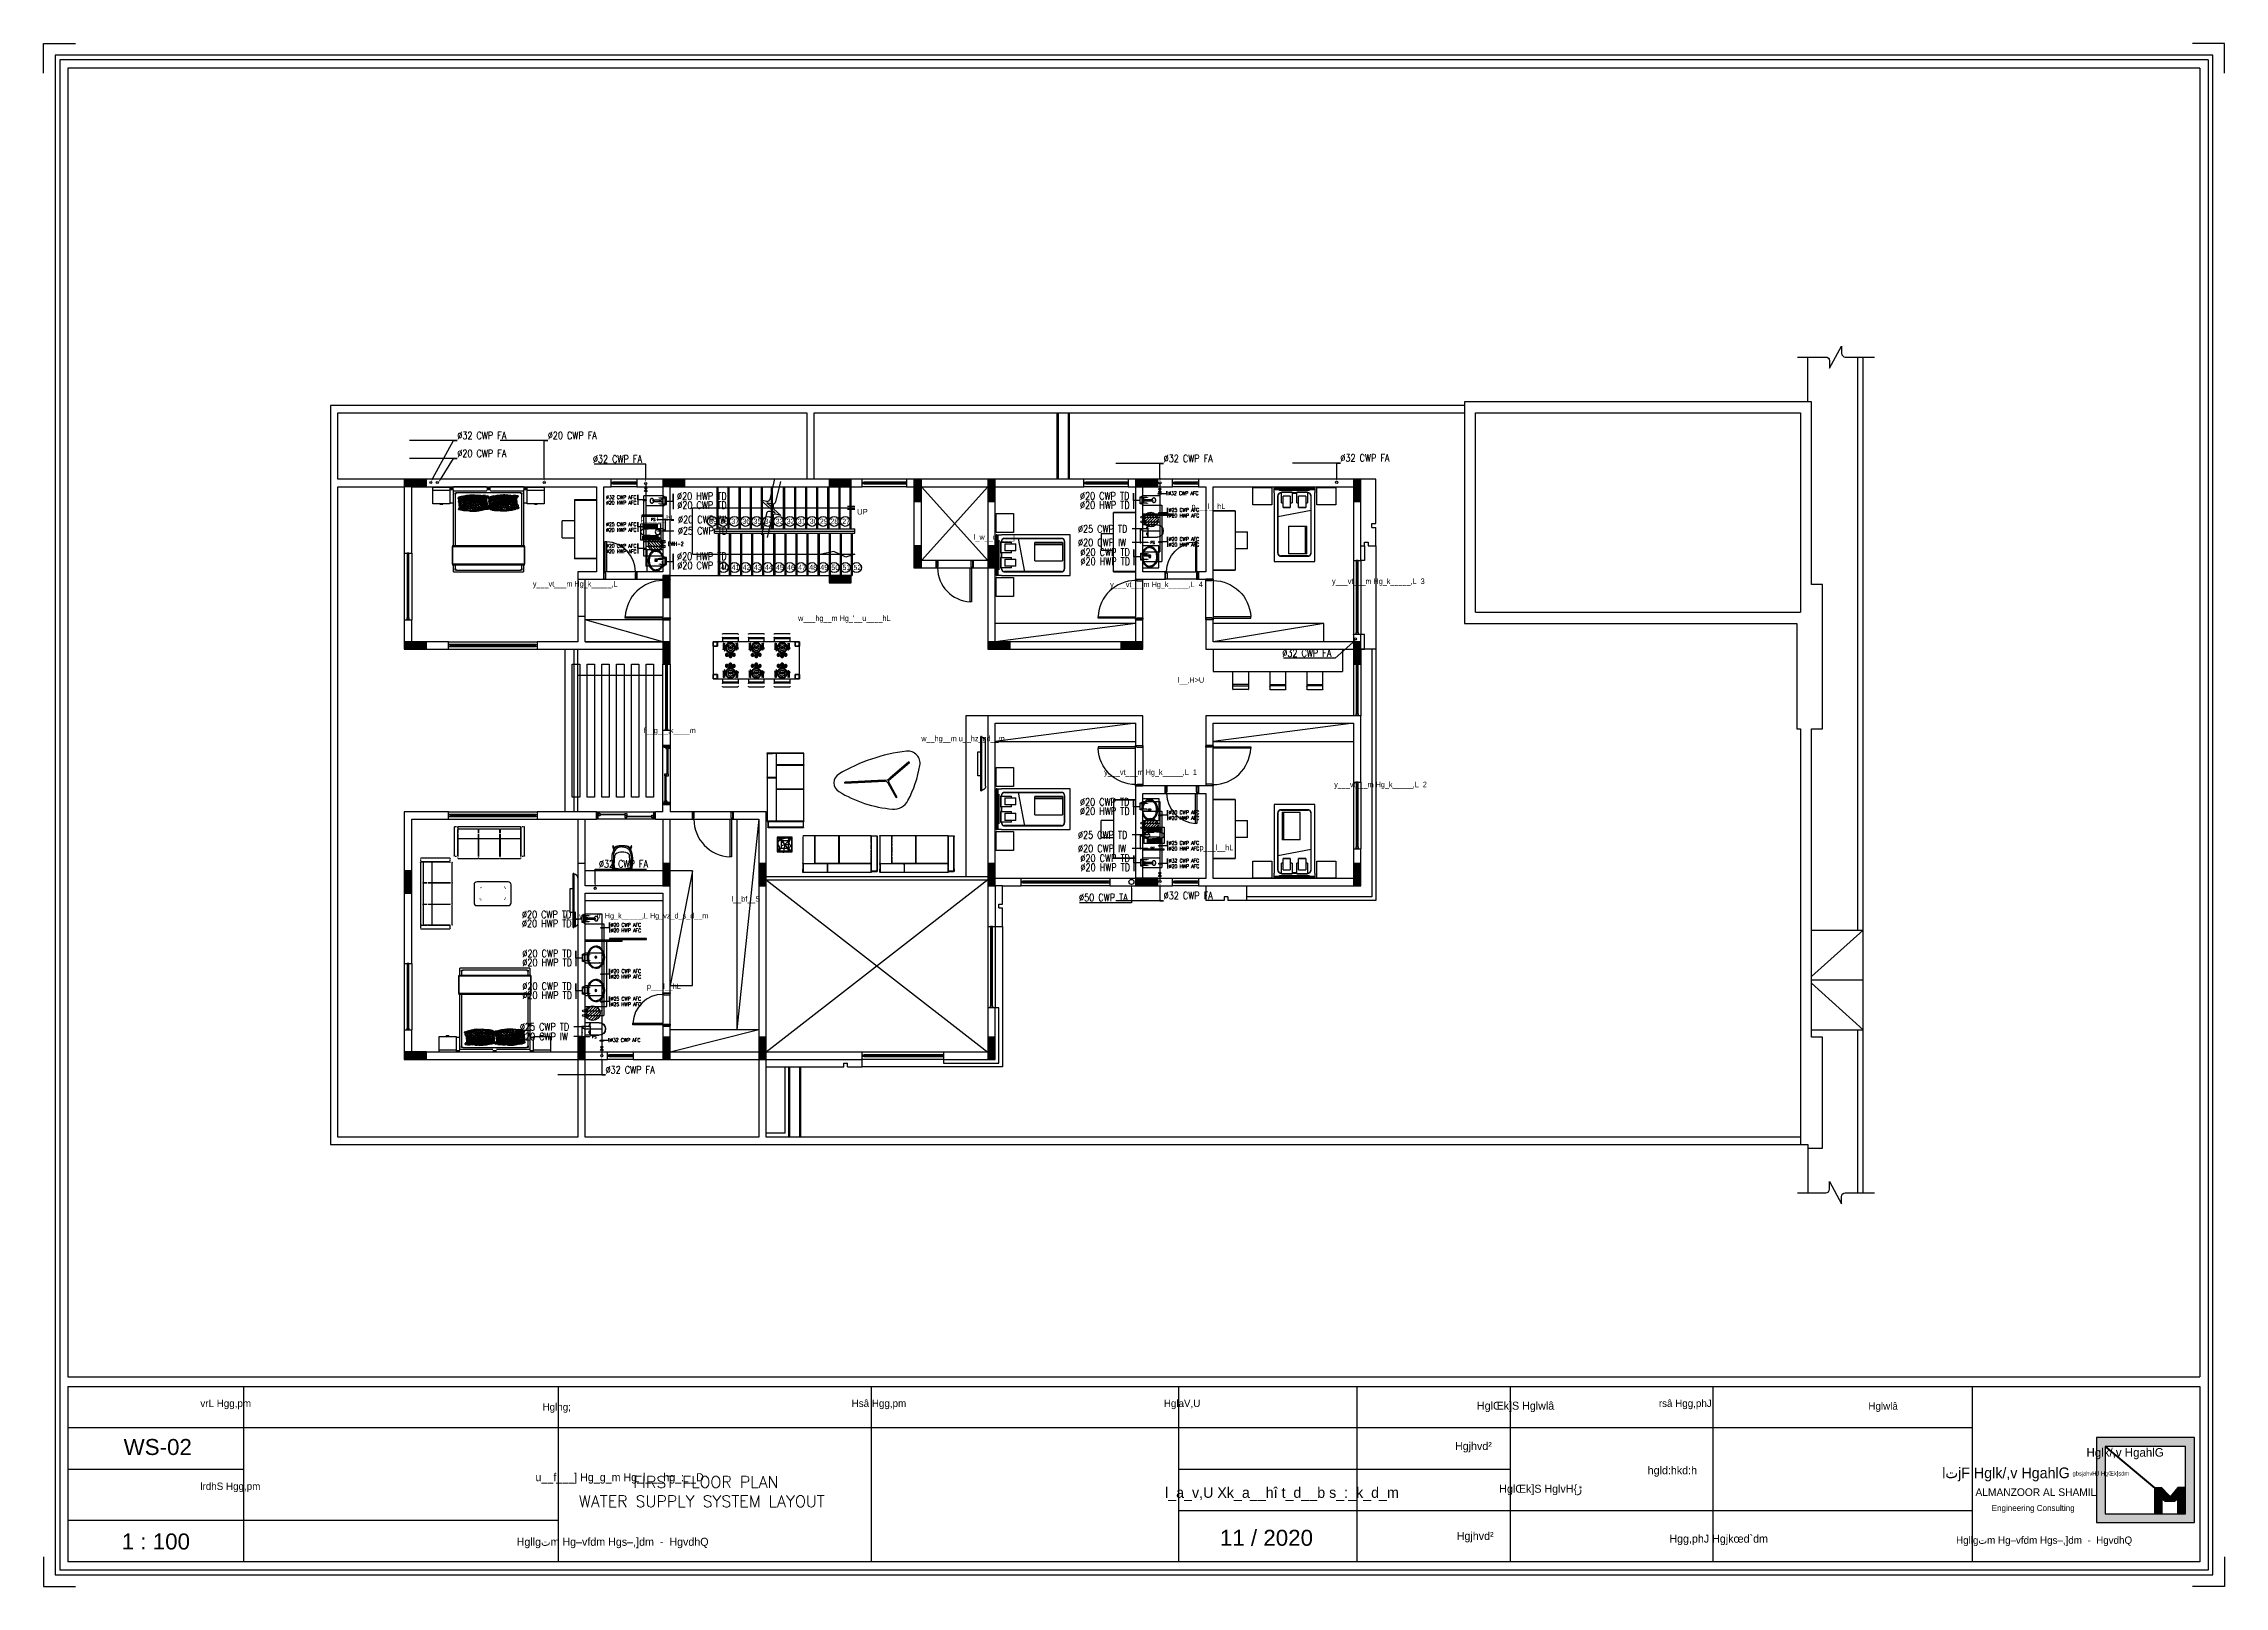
# Model space of a CAD drawing. Header units: metres. Extents: x -658 to -58, y -713 to -118.
# Drawn here: x -237.8 to -178.7, y -221.9 to -180.2 of the extents above; entities that cross this region are included whole.
import ezdxf
from ezdxf import colors
from ezdxf.entities.mleader import LeaderData, LeaderLine
from ezdxf.enums import TextEntityAlignment as Align
from ezdxf.math import Vec2, Vec3

# ---------------------------------------------------------------- set-up
doc = ezdxf.new("R2010")
doc.units = ezdxf.units.M
doc.header["$LTSCALE"] = 100
doc.linetypes.add('CENTERX2', pattern=[4, 2.5, -0.5, 0.5, -0.5])
doc.linetypes.add('DASHED', pattern=[0.75, 0.5, -0.25])
for name, color, linetype in [('ARR', 114, 'Continuous'), ('cw', 4, 'Continuous'), ('DUCT', 4, 'Continuous'), ('hw', 1, 'Continuous'), ('plan', 8, 'Continuous'), ('VALVES', 3, 'Continuous'), ('WATER ARR', 114, 'Continuous'), ('water heater', 1, 'Continuous'), ('WATER TEXT', 3, 'Continuous'), ('WATER-SUPPLY', 4, 'Continuous')]:
    doc.layers.add(name, color=color, linetype=linetype)
doc.layers.add('Fram', color=7, linetype='Continuous', lineweight=25)
doc.layers.add('TEXT', color=7, linetype='Continuous', lineweight=25)
doc.styles.add('02-GROUND-FOR WORK$0$MZ', font='romans.shx', dxfattribs={"width": 0.8})
doc.styles.add('30X40', font='framd.ttf')
doc.styles.add('arbic', font='sosa.shx')
doc.styles.add('Arial', font='arial.ttf', dxfattribs={"height": 0.2})
doc.styles.add('Arial_4', font='arial.ttf', dxfattribs={"height": 4.917665})
doc.styles.add('mech', font='romans.shx')
doc.styles.add('style12', font='xarab.shx')
doc.styles.add('TIMES', font='simplex.shx', dxfattribs={"width": 0.8, "height": 0.4})
doc.styles.add('XARAB', font='xarab.shx')
doc.dimstyles.new('DIMENSION-IN', dxfattribs={"dimtxt": 0.2, "dimasz": 0.08, "dimexe": 0.05, "dimexo": 0.1, "dimgap": 0.05, "dimtad": 1, "dimzin": 4, "dimdsep": 46, "dimtxsty": 'Arial', "dimblk": 'DOTBLANK', "dimcen": 0.1, "dimclrd": 8, "dimclre": 8, "dimclrt": 92, "dimadec": 0, "dimazin": 0, "dimtfac": 1, "dimtmove": 1, "dimatfit": 3, "dimldrblk": 'DOTBLANK', "dimfxl": 0, "dimtolj": 1, "dimtzin": 0, "dimarcsym": 1})

# ---------------------------------------------------------------- blocks, each defined once
blk = doc.blocks.new('BampB_ITALIA_-_SEVEN_TABLE_10767 - BampB_ITALIA_-_SEVEN_TABLE_10767-5269593-الدور الاول')
for p, q in [((0.878, 0.475), (0.319, -0.007)), ((0.319, -0.007), (0.878, 0.475)), ((0.346, 0.05), (0.861, 0.494)), ((0.861, 0.494), (0.346, 0.05)), ((0.861, 0.494), (0.878, 0.475)), ((0.878, 0.475), (0.861, 0.494)), ((-0.871, -0.06), (0.202, -0.007)), ((0.202, -0.007), (-0.871, -0.06)), ((-0.87, -0.085), (-0.871, -0.06)), ((-0.871, -0.06), (-0.87, -0.085)), ((0.211, -0.032), (-0.87, -0.085)), ((-0.87, -0.085), (0.211, -0.032)), ((0.515, -0.476), (0.303, -0.084)), ((0.303, -0.084), (0.515, -0.476)), ((0.311, -0.046), (0.537, -0.463)), ((0.537, -0.463), (0.311, -0.046)), ((0.537, -0.463), (0.515, -0.476)), ((0.515, -0.476), (0.537, -0.463))]:
    blk.add_line(p, q)
for centre, radius, start, end in [((1.303, -3.74), 4.547, 96.37735, 120.97128), ((0.835, 0.451), 0.33, 350.14989, 96.37735), ((-0.897, -0.075), 0.272, 120.97128, 238.69313), ((0.191, 0.231), 0.238, 272.81751, 310.74224), ((0.191, 0.231), 0.238, 272.81751, 310.74224), ((-2.006, 0.944), 3.213, 332.16236, 350.14989), ((0.712, 2.57), 3.368, 238.69313, 264.95445), ((0.216, -0.131), 0.0988, 28.39474, 92.81751), ((0.216, -0.131), 0.0988, 28.39474, 92.81751), ((0.339, -0.031), 0.0318, 130.74224, 208.39474), ((0.339, -0.031), 0.0317, 130.74224, 208.39474), ((0.454, -0.355), 0.432, 264.95445, 332.16236)]:
    blk.add_arc(centre, radius, start, end)
blk = doc.blocks.new('Boxplay_Two_Seat_Settee_Sofa__-_HighTower_13286 - Boxplay_Two_Seat_Settee_Sofa__-_HighTower_13286-419930-الدور الاول')
for p, q in [((-1.006, 0.43), (-1.006, 0.43)), ((-1.006, 0.365), (-1.006, 0.248)), ((-1.006, 0.209), (-1.006, 0.152)), ((-1.006, 0.134), (-1.006, 0.074)), ((-1.006, 0.035), (-1.006, -0.064)), ((-0.847, 0.431), (-1, 0.431)), ((-1, 0.43), (-1, 0.423)), ((-1, 0.424), (-1, 0.428)), ((-1, 0.428), (-0.849, 0.428)), ((-1, 0.423), (-1, -0.511)), ((-0.849, 0.43), (-0.849, 0.43)), ((-0.843, 0.431), (-0.846, 0.431)), ((-0.84, 0.454), (-0.843, 0.454)), ((-0.843, 0.449), (-0.843, 0.454)), ((-0.843, 0.454), (-0.843, 0.454)), ((-0.843, 0.446), (-0.843, 0.454)), ((-0.843, 0.324), (-0.843, 0.449)), ((-0.843, 0.43), (-0.843, 0.428)), ((-0.843, 0.251), (-0.843, 0.303)), ((-0.843, 0.245), (-0.843, 0.251)), ((-0.843, 0.231), (-0.843, 0.245)), ((-0.843, 0.223), (-0.843, 0.229)), ((-0.84, 0.21), (-0.843, 0.21)), ((-0.843, 0.209), (-0.843, 0.074)), ((-0.843, 0.056), (-0.843, -0.004)), ((0.343, 0.454), (-0.84, 0.454)), ((0.026, 0.213), (-0.84, 0.213)), ((0.026, 0.21), (-0.838, 0.21)), ((-0.837, 0.454), (-0.837, 0.445)), ((-0.837, 0.21), (-0.837, 0.21)), ((-0.837, 0.209), (-0.837, 0.21)), ((-0.837, 0.209), (-0.837, 0.21)), ((-0.837, 0.209), (-0.837, 0.209)), ((-0.837, 0.209), (-0.837, 0.209)), ((0.026, 0.21), (0.026, 0.21)), ((0.026, 0.204), (0.026, 0.21)), ((0.026, -0.522), (0.026, 0.204)), ((0.028, 0.208), (0.03, 0.208)), ((0.34, 0.213), (0.033, 0.213)), ((0.343, 0.21), (0.033, 0.21)), ((0.033, 0.21), (0.033, 0.204)), ((0.033, 0.204), (0.033, -0.522)), ((0.34, 0.454), (0.34, 0.454)), ((0.34, 0.446), (0.34, 0.454)), ((0.34, 0.21), (0.34, 0.209)), ((0.34, 0.209), (0.34, 0.208)), ((0.343, 0.452), (0.343, 0.45)), ((0.343, 0.251), (0.343, 0.248)), ((0.343, 0.245), (0.343, 0.238)), ((0.343, 0.212), (0.343, 0.21)), ((0.683, 0.213), (0.345, 0.213)), ((0.346, 0.454), (0.346, 0.445)), ((1, 0.454), (0.346, 0.454)), ((0.346, 0.449), (0.346, 0.454)), ((0.346, 0.251), (0.346, 0.449)), ((0.346, 0.247), (0.346, 0.251)), ((0.346, 0.21), (0.346, 0.245)), ((0.346, 0.245), (0.346, 0.245)), ((0.68, 0.21), (0.346, 0.21)), ((0.346, 0.209), (0.346, 0.209)), ((0.677, 0.21), (0.677, 0.21)), ((0.677, 0.21), (0.677, 0.21)), ((0.677, 0.21), (0.677, 0.209)), ((0.677, 0.209), (0.677, 0.208)), ((0.683, 0.21), (0.68, 0.21)), ((0.683, 0.213), (0.683, 0.21)), ((0.686, 0.213), (0.683, 0.213)), ((0.683, 0.207), (0.683, 0.213)), ((0.683, 0.113), (0.683, 0.207)), ((0.683, 0.045), (0.683, 0.093)), ((0.683, -0.043), (0.683, 0.004)), ((1.001, 0.213), (0.686, 0.213)), ((0.689, 0.21), (0.689, 0.213)), ((1, 0.454), (1, 0.454)), ((1, 0.446), (1, 0.454)), ((1, 0.449), (1, 0.454)), ((1, 0.251), (1, 0.449)), ((1, 0.245), (1, 0.251)), ((1, 0.212), (1, 0.245)), ((1, 0.213), (1, 0.21)), ((1.001, 0.215), (1.001, 0.215)), ((1.002, 0.216), (1.002, 0.216)), ((1.003, 0.451), (1.003, 0.45)), ((1.003, 0.45), (1.003, 0.451)), ((1.003, 0.251), (1.003, 0.249)), ((1.003, 0.248), (1.003, 0.251)), ((1.003, 0.238), (1.003, 0.245)), ((1.003, 0.244), (1.003, 0.237)), ((1.003, 0.215), (1.003, 0.22)), ((1.003, 0.219), (1.003, 0.214)), ((1.003, 0.216), (1.003, 0.216)), ((1.003, 0.215), (1.003, 0.215)), ((1.003, 0.21), (1.003, 0.208)), ((1.006, 0.307), (1.006, 0.373)), ((1.006, 0.215), (1.006, 0.287)), ((1.006, 0.211), (1.006, 0.213)), ((1.006, 0.21), (1.006, 0.213)), ((1.006, 0.211), (1.006, 0.213)), ((1.006, 0.209), (1.006, 0.211)), ((1.006, 0.209), (1.006, 0.211)), ((1.006, 0.209), (1.006, 0.21)), ((1.006, 0.209), (1.006, 0.21)), ((1.006, 0.209), (1.006, 0.208)), ((1.006, 0.209), (1.006, 0.208)), ((1.006, 0.169), (1.006, 0.202)), ((1.006, 0.113), (1.006, 0.15)), ((1.006, 0.046), (1.006, 0.093)), ((1.006, -0.142), (1.006, 0.005)), ((-1.006, -0.103), (-1.006, -0.145)), ((-1.006, -0.163), (-1.006, -0.297)), ((-1.006, -0.336), (-1.006, -0.511)), ((-1.003, -0.523), (-1.003, -0.52)), ((-1, -0.519), (-1, -0.526)), ((-1, -0.527), (-0.843, -0.527)), ((-0.843, -0.022), (-0.843, -0.082)), ((-0.843, -0.1), (-0.843, -0.142)), ((-0.843, -0.181), (-0.843, -0.297)), ((-0.843, -0.336), (-0.843, -0.513)), ((-0.843, -0.513), (-0.843, -0.519)), ((-0.843, -0.519), (-0.843, -0.526)), ((-0.843, -0.528), (-0.843, -0.525)), ((-0.843, -0.535), (-0.843, -0.528)), ((-0.843, -0.534), (-0.843, -0.533)), ((-0.843, -0.536), (0.026, -0.536)), ((0.026, -0.528), (0.026, -0.522)), ((0.026, -0.535), (0.026, -0.528)), ((0.026, -0.534), (0.026, -0.533)), ((0.033, -0.522), (0.033, -0.528)), ((0.033, -0.528), (0.033, -0.535)), ((0.033, -0.536), (0.683, -0.536)), ((0.677, -0.534), (0.677, -0.533)), ((0.683, -0.233), (0.683, -0.082)), ((0.683, -0.32), (0.683, -0.272)), ((0.683, -0.343), (0.683, -0.341)), ((0.683, -0.409), (0.683, -0.361)), ((0.683, -0.465), (0.683, -0.429)), ((0.683, -0.523), (0.683, -0.485)), ((0.683, -0.529), (0.683, -0.523)), ((0.683, -0.535), (0.683, -0.529)), ((0.683, -0.535), (0.683, -0.535)), ((0.683, -0.536), (1.003, -0.536)), ((0.689, -0.533), (0.689, -0.534)), ((1.003, -0.524), (1.003, -0.526)), ((1.003, -0.529), (1.003, -0.535)), ((1.006, -0.319), (1.006, -0.272)), ((1.006, -0.408), (1.006, -0.361)), ((1.006, -0.522), (1.006, -0.428))]:
    blk.add_line(p, q)
at = {"flags": 128}
for points in [[(-1.006, 0.43), (-1.006, 0.431), (-1.006, 0.431), (-1.006, 0.431), (-1.006, 0.431), (-1.006, 0.431), (-1.006, 0.431), (-1.006, 0.431), (-1.006, 0.431), (-1.006, 0.432), (-1.006, 0.432), (-1.006, 0.432), (-1.006, 0.432), (-1.006, 0.432), (-1.006, 0.432), (-1.006, 0.432), (-1.006, 0.432), (-1.006, 0.432), (-1.006, 0.433), (-1.006, 0.433), (-1.006, 0.433), (-1.005, 0.433), (-1.005, 0.433), (-1.005, 0.433), (-1.005, 0.433), (-1.005, 0.433), (-1.005, 0.433), (-1.005, 0.433), (-1.005, 0.433), (-1.005, 0.433), (-1.004, 0.433), (-1.004, 0.433), (-1.004, 0.433), (-1.004, 0.434), (-1.004, 0.434), (-1.004, 0.434), (-1.004, 0.434), (-1.004, 0.434), (-1.003, 0.434), (-1.003, 0.434), (-1.003, 0.434)], [(-1.006, 0.43), (-1.006, 0.43), (-1.006, 0.43), (-1.006, 0.43), (-1.006, 0.43), (-1.006, 0.43), (-1.006, 0.43), (-1.006, 0.43), (-1.006, 0.43), (-1.006, 0.43), (-1.006, 0.43), (-1.006, 0.43), (-1.006, 0.43), (-1.006, 0.429), (-1.006, 0.429), (-1.006, 0.429), (-1.006, 0.429), (-1.006, 0.429), (-1.006, 0.428), (-1.006, 0.428), (-1.006, 0.428), (-1.006, 0.428), (-1.006, 0.428), (-1.006, 0.427), (-1.006, 0.427), (-1.006, 0.427), (-1.006, 0.427), (-1.006, 0.426), (-1.006, 0.426), (-1.006, 0.426), (-1.006, 0.425), (-1.006, 0.425), (-1.006, 0.425), (-1.006, 0.424), (-1.006, 0.424), (-1.006, 0.424), (-1.006, 0.424), (-1.006, 0.423), (-1.006, 0.423)], [(-1.006, 0.373), (-1.006, 0.396), (-1.006, 0.413), (-1.006, 0.425), (-1.006, 0.43)], [(-1.006, 0.423), (-1.006, 0.071), (-1.006, -0.281), (-1.006, -0.511)], [(-1.006, 0.365), (-1.006, 0.365), (-1.006, 0.366), (-1.006, 0.366), (-1.006, 0.366), (-1.006, 0.367), (-1.006, 0.367), (-1.006, 0.367), (-1.006, 0.368), (-1.006, 0.368), (-1.006, 0.368), (-1.006, 0.369), (-1.006, 0.369), (-1.006, 0.369), (-1.006, 0.369), (-1.006, 0.37), (-1.006, 0.37), (-1.006, 0.37), (-1.006, 0.37), (-1.006, 0.371), (-1.006, 0.371), (-1.006, 0.371), (-1.006, 0.371), (-1.006, 0.371), (-1.006, 0.372), (-1.006, 0.372), (-1.006, 0.372), (-1.006, 0.372), (-1.006, 0.372), (-1.006, 0.372), (-1.006, 0.373), (-1.006, 0.373), (-1.006, 0.373), (-1.006, 0.373), (-1.006, 0.373), (-1.006, 0.373)], [(-1.003, 0.434), (-1.003, 0.434), (-1.003, 0.434), (-1.003, 0.434), (-1.003, 0.434), (-1.003, 0.434), (-1.003, 0.434), (-1.002, 0.433), (-1.002, 0.433), (-1.002, 0.433), (-1.002, 0.433), (-1.002, 0.433), (-1.002, 0.433), (-1.002, 0.433), (-1.002, 0.433), (-1.002, 0.433), (-1.001, 0.433), (-1.001, 0.433), (-1.001, 0.433), (-1.001, 0.433), (-1.001, 0.433), (-1.001, 0.433), (-1.001, 0.432), (-1.001, 0.432), (-1.001, 0.432), (-1.001, 0.432), (-1.001, 0.432), (-1, 0.432), (-1, 0.432), (-1, 0.432), (-1, 0.432), (-1, 0.431), (-1, 0.431), (-1, 0.431), (-1, 0.431), (-1, 0.431), (-1, 0.431), (-1, 0.431), (-1, 0.431), (-1, 0.43), (-1, 0.43)], [(-1, -0.511), (-1, -0.159), (-1, 0.193), (-1, 0.423)], [(-0.849, 0.43), (-0.849, 0.431), (-0.849, 0.431), (-0.849, 0.431), (-0.849, 0.431), (-0.849, 0.431), (-0.849, 0.431), (-0.849, 0.431), (-0.849, 0.431), (-0.849, 0.432), (-0.849, 0.432), (-0.849, 0.432), (-0.849, 0.432), (-0.849, 0.432), (-0.849, 0.432), (-0.849, 0.432), (-0.849, 0.432), (-0.849, 0.432), (-0.849, 0.433), (-0.849, 0.433), (-0.848, 0.433), (-0.848, 0.433), (-0.848, 0.433), (-0.848, 0.433), (-0.848, 0.433), (-0.848, 0.433), (-0.848, 0.433), (-0.848, 0.433), (-0.848, 0.433), (-0.848, 0.433), (-0.847, 0.433), (-0.847, 0.433), (-0.847, 0.433), (-0.847, 0.434), (-0.847, 0.434), (-0.847, 0.434), (-0.847, 0.434), (-0.847, 0.434), (-0.846, 0.434), (-0.846, 0.434), (-0.846, 0.434)], [(-0.849, 0.43), (-0.849, 0.43), (-0.849, 0.43), (-0.849, 0.43), (-0.849, 0.43), (-0.849, 0.43), (-0.849, 0.43), (-0.849, 0.43), (-0.849, 0.43), (-0.849, 0.43), (-0.849, 0.43), (-0.849, 0.43), (-0.849, 0.43), (-0.849, 0.429), (-0.849, 0.429), (-0.849, 0.429), (-0.849, 0.429), (-0.849, 0.429), (-0.849, 0.428), (-0.849, 0.428), (-0.849, 0.428), (-0.849, 0.428), (-0.849, 0.428), (-0.849, 0.427), (-0.849, 0.427), (-0.849, 0.427), (-0.849, 0.427), (-0.849, 0.426), (-0.849, 0.426), (-0.849, 0.426), (-0.849, 0.425), (-0.849, 0.425), (-0.849, 0.425), (-0.849, 0.424), (-0.849, 0.424), (-0.849, 0.424), (-0.849, 0.424), (-0.849, 0.423), (-0.849, 0.423)], [(-0.849, 0.424), (-0.849, 0.425), (-0.849, 0.43)], [(-0.849, 0.423), (-0.849, 0.071), (-0.849, -0.281), (-0.849, -0.511)], [(-0.846, 0.434), (-0.846, 0.434), (-0.846, 0.434), (-0.846, 0.434), (-0.846, 0.434), (-0.846, 0.434), (-0.845, 0.434), (-0.845, 0.433), (-0.845, 0.433), (-0.845, 0.433), (-0.845, 0.433), (-0.845, 0.433), (-0.845, 0.433), (-0.845, 0.433), (-0.845, 0.433), (-0.844, 0.433), (-0.844, 0.433), (-0.844, 0.433), (-0.844, 0.433), (-0.844, 0.433), (-0.844, 0.433), (-0.844, 0.433), (-0.844, 0.432), (-0.844, 0.432), (-0.844, 0.432), (-0.844, 0.432), (-0.844, 0.432), (-0.843, 0.432), (-0.843, 0.432), (-0.843, 0.432), (-0.843, 0.432), (-0.843, 0.431), (-0.843, 0.431), (-0.843, 0.431), (-0.843, 0.431), (-0.843, 0.431), (-0.843, 0.431), (-0.843, 0.431)], [(-0.843, 0.454), (-0.843, 0.454), (-0.843, 0.454), (-0.843, 0.454), (-0.843, 0.454), (-0.843, 0.455), (-0.843, 0.455), (-0.843, 0.455), (-0.843, 0.455), (-0.843, 0.455), (-0.843, 0.455), (-0.843, 0.455), (-0.843, 0.455), (-0.843, 0.456), (-0.843, 0.456), (-0.843, 0.456), (-0.842, 0.456), (-0.842, 0.456), (-0.842, 0.456), (-0.842, 0.456), (-0.842, 0.456), (-0.842, 0.456), (-0.842, 0.456), (-0.842, 0.457), (-0.842, 0.457), (-0.842, 0.457), (-0.842, 0.457), (-0.841, 0.457), (-0.841, 0.457), (-0.841, 0.457), (-0.841, 0.457), (-0.841, 0.457), (-0.841, 0.457), (-0.841, 0.457), (-0.841, 0.457), (-0.84, 0.457), (-0.84, 0.457), (-0.84, 0.457), (-0.84, 0.457), (-0.84, 0.457), (-0.84, 0.457)], [(-0.843, 0.454), (-0.843, 0.454), (-0.843, 0.454), (-0.843, 0.454), (-0.843, 0.454), (-0.843, 0.454), (-0.843, 0.454), (-0.843, 0.454), (-0.843, 0.454), (-0.843, 0.454), (-0.843, 0.453), (-0.843, 0.453), (-0.843, 0.453), (-0.843, 0.453), (-0.843, 0.453), (-0.843, 0.453), (-0.843, 0.453), (-0.843, 0.453), (-0.843, 0.452), (-0.843, 0.452), (-0.843, 0.452), (-0.843, 0.452), (-0.843, 0.452), (-0.843, 0.451), (-0.843, 0.451), (-0.843, 0.451), (-0.843, 0.451), (-0.843, 0.451), (-0.843, 0.45), (-0.843, 0.45), (-0.843, 0.45), (-0.843, 0.45), (-0.843, 0.449), (-0.843, 0.449), (-0.843, 0.449), (-0.843, 0.449)], [(-0.843, 0.449), (-0.843, 0.402), (-0.843, 0.355), (-0.843, 0.308), (-0.843, 0.261), (-0.843, 0.251)], [(-0.843, 0.251), (-0.843, 0.251), (-0.843, 0.25), (-0.843, 0.25), (-0.843, 0.25), (-0.843, 0.25), (-0.843, 0.249), (-0.843, 0.249), (-0.843, 0.249), (-0.843, 0.249), (-0.843, 0.249), (-0.843, 0.248), (-0.843, 0.248), (-0.843, 0.248), (-0.843, 0.248), (-0.843, 0.247), (-0.843, 0.247), (-0.843, 0.247), (-0.843, 0.247), (-0.843, 0.247), (-0.843, 0.246), (-0.843, 0.246), (-0.843, 0.246), (-0.843, 0.246), (-0.843, 0.246), (-0.843, 0.246), (-0.843, 0.245), (-0.843, 0.245), (-0.843, 0.245), (-0.843, 0.245), (-0.843, 0.245), (-0.843, 0.245), (-0.843, 0.245), (-0.843, 0.245), (-0.843, 0.245), (-0.843, 0.245), (-0.843, 0.245), (-0.843, 0.245)], [(-0.843, 0.245), (-0.843, 0.225), (-0.843, 0.213)], [(-0.843, -0.511), (-0.843, -0.159), (-0.843, 0.193), (-0.843, 0.226)], [(-0.843, 0.21), (-0.843, 0.21), (-0.843, 0.211), (-0.843, 0.211)], [(-0.84, 0.457), (-0.84, 0.457), (-0.84, 0.457), (-0.84, 0.457), (-0.839, 0.457), (-0.839, 0.457), (-0.839, 0.457), (-0.839, 0.457), (-0.839, 0.457), (-0.839, 0.457), (-0.839, 0.457), (-0.839, 0.457), (-0.838, 0.457), (-0.838, 0.457), (-0.838, 0.457), (-0.838, 0.457), (-0.838, 0.457), (-0.838, 0.456), (-0.838, 0.456), (-0.838, 0.456), (-0.838, 0.456), (-0.838, 0.456), (-0.837, 0.456), (-0.837, 0.456), (-0.837, 0.456), (-0.837, 0.456), (-0.837, 0.456), (-0.837, 0.455), (-0.837, 0.455), (-0.837, 0.455), (-0.837, 0.455), (-0.837, 0.455), (-0.837, 0.455), (-0.837, 0.455), (-0.837, 0.455), (-0.837, 0.455), (-0.837, 0.454), (-0.837, 0.454), (-0.837, 0.454), (-0.837, 0.454), (-0.837, 0.454)], [(-0.837, 0.449), (-0.837, 0.449), (-0.837, 0.449), (-0.837, 0.45), (-0.837, 0.45), (-0.837, 0.45), (-0.837, 0.45), (-0.837, 0.451), (-0.837, 0.451), (-0.837, 0.451), (-0.837, 0.451), (-0.837, 0.451), (-0.837, 0.452), (-0.837, 0.452), (-0.837, 0.452), (-0.837, 0.452), (-0.837, 0.452), (-0.837, 0.452), (-0.837, 0.453), (-0.837, 0.453), (-0.837, 0.453), (-0.837, 0.453), (-0.837, 0.453), (-0.837, 0.453), (-0.837, 0.453), (-0.837, 0.454), (-0.837, 0.454), (-0.837, 0.454), (-0.837, 0.454), (-0.837, 0.454), (-0.837, 0.454), (-0.837, 0.454), (-0.837, 0.454), (-0.837, 0.454), (-0.837, 0.454)], [(-0.837, 0.454), (-0.837, 0.454), (-0.837, 0.454)], [(-0.837, 0.251), (-0.837, 0.298), (-0.837, 0.345), (-0.837, 0.392), (-0.837, 0.439), (-0.837, 0.449)], [(-0.837, 0.245), (-0.837, 0.245), (-0.837, 0.245), (-0.837, 0.245), (-0.837, 0.245), (-0.837, 0.245), (-0.837, 0.245), (-0.837, 0.245), (-0.837, 0.245), (-0.837, 0.245), (-0.837, 0.245), (-0.837, 0.246), (-0.837, 0.246), (-0.837, 0.246), (-0.837, 0.246), (-0.837, 0.246), (-0.837, 0.246), (-0.837, 0.247), (-0.837, 0.247), (-0.837, 0.247), (-0.837, 0.247), (-0.837, 0.247), (-0.837, 0.248), (-0.837, 0.248), (-0.837, 0.248), (-0.837, 0.248), (-0.837, 0.248), (-0.837, 0.249), (-0.837, 0.249), (-0.837, 0.249), (-0.837, 0.249), (-0.837, 0.25), (-0.837, 0.25), (-0.837, 0.25), (-0.837, 0.25), (-0.837, 0.251), (-0.837, 0.251), (-0.837, 0.251)], [(-0.837, 0.21), (-0.837, 0.222), (-0.837, 0.241), (-0.837, 0.245)], [(-0.837, 0.213), (-0.837, 0.213), (-0.837, 0.213), (-0.837, 0.213)], [(-0.837, 0.213), (-0.837, 0.213), (-0.837, 0.213), (-0.837, 0.213)], [(-0.837, 0.211), (-0.837, 0.211), (-0.837, 0.21), (-0.837, 0.21), (-0.837, 0.21), (-0.837, 0.21), (-0.837, 0.21), (-0.837, 0.21), (-0.837, 0.21)], [(-0.837, 0.204), (-0.837, 0.204), (-0.837, 0.205), (-0.837, 0.205), (-0.837, 0.205), (-0.837, 0.205), (-0.837, 0.206), (-0.837, 0.206), (-0.837, 0.206), (-0.837, 0.206), (-0.837, 0.206), (-0.837, 0.207), (-0.837, 0.207), (-0.837, 0.207), (-0.837, 0.207), (-0.837, 0.208), (-0.837, 0.208), (-0.837, 0.208), (-0.837, 0.208), (-0.837, 0.208), (-0.837, 0.208), (-0.837, 0.209), (-0.837, 0.209), (-0.837, 0.209), (-0.837, 0.209), (-0.837, 0.209), (-0.837, 0.209), (-0.837, 0.209), (-0.837, 0.209), (-0.837, 0.21), (-0.837, 0.21), (-0.837, 0.21), (-0.837, 0.21), (-0.837, 0.21), (-0.837, 0.21), (-0.837, 0.21), (-0.837, 0.21), (-0.837, 0.21)], [(-0.837, 0.21), (-0.837, 0.21), (-0.837, 0.21)], [(-0.837, -0.522), (-0.837, -0.36), (-0.837, -0.198), (-0.837, -0.035), (-0.837, 0.127), (-0.837, 0.204)], [(0.026, 0.213), (0.026, 0.213), (0.026, 0.213)], [(0.026, 0.21), (0.026, 0.21), (0.026, 0.21), (0.026, 0.21), (0.026, 0.21), (0.026, 0.21), (0.026, 0.211), (0.026, 0.211)], [(0.026, 0.21), (0.026, 0.21), (0.026, 0.21), (0.026, 0.21), (0.026, 0.21), (0.026, 0.21), (0.026, 0.21), (0.026, 0.21), (0.026, 0.21), (0.026, 0.209), (0.026, 0.209), (0.026, 0.209), (0.026, 0.209), (0.026, 0.209), (0.026, 0.209), (0.026, 0.209), (0.026, 0.209), (0.026, 0.208), (0.026, 0.208), (0.026, 0.208), (0.026, 0.208), (0.026, 0.208), (0.026, 0.208), (0.026, 0.207), (0.026, 0.207), (0.026, 0.207), (0.026, 0.207), (0.026, 0.206), (0.026, 0.206), (0.026, 0.206), (0.026, 0.206), (0.026, 0.206), (0.026, 0.205), (0.026, 0.205), (0.026, 0.205), (0.026, 0.205), (0.026, 0.204), (0.026, 0.204)], [(0.026, 0.204), (0.026, 0.042), (0.026, -0.12), (0.026, -0.283), (0.026, -0.445), (0.026, -0.522)], [(0.032, 0.211), (0.033, 0.211), (0.033, 0.21), (0.033, 0.21), (0.033, 0.21), (0.033, 0.21), (0.033, 0.21), (0.033, 0.21), (0.033, 0.21)], [(0.033, 0.213), (0.033, 0.213), (0.033, 0.213), (0.033, 0.213)], [(0.033, 0.204), (0.033, 0.204), (0.033, 0.205), (0.033, 0.205), (0.033, 0.205), (0.033, 0.205), (0.033, 0.206), (0.033, 0.206), (0.033, 0.206), (0.033, 0.206), (0.033, 0.206), (0.033, 0.207), (0.033, 0.207), (0.033, 0.207), (0.033, 0.207), (0.033, 0.208), (0.033, 0.208), (0.033, 0.208), (0.033, 0.208), (0.033, 0.208), (0.033, 0.208), (0.033, 0.209), (0.033, 0.209), (0.033, 0.209), (0.033, 0.209), (0.033, 0.209), (0.033, 0.209), (0.033, 0.209), (0.033, 0.209), (0.033, 0.21), (0.033, 0.21), (0.033, 0.21), (0.033, 0.21), (0.033, 0.21), (0.033, 0.21), (0.033, 0.21), (0.033, 0.21), (0.033, 0.21)], [(0.033, 0.21), (0.033, 0.21), (0.033, 0.21)], [(0.033, -0.522), (0.033, -0.36), (0.033, -0.198), (0.033, -0.035), (0.033, 0.127), (0.033, 0.204)], [(0.34, 0.454), (0.34, 0.454), (0.34, 0.454), (0.34, 0.454), (0.34, 0.454), (0.34, 0.455), (0.34, 0.455), (0.34, 0.455), (0.34, 0.455), (0.34, 0.455), (0.34, 0.455), (0.34, 0.455), (0.34, 0.455), (0.34, 0.456), (0.34, 0.456), (0.34, 0.456), (0.341, 0.456), (0.341, 0.456), (0.341, 0.456), (0.341, 0.456), (0.341, 0.456), (0.341, 0.456), (0.341, 0.456), (0.341, 0.457), (0.341, 0.457), (0.341, 0.457), (0.341, 0.457), (0.342, 0.457), (0.342, 0.457), (0.342, 0.457), (0.342, 0.457), (0.342, 0.457), (0.342, 0.457), (0.342, 0.457), (0.342, 0.457), (0.343, 0.457), (0.343, 0.457), (0.343, 0.457), (0.343, 0.457), (0.343, 0.457), (0.343, 0.457)], [(0.34, 0.454), (0.34, 0.454), (0.34, 0.454), (0.34, 0.454), (0.34, 0.454), (0.34, 0.454), (0.34, 0.454), (0.34, 0.454), (0.34, 0.454), (0.34, 0.454), (0.34, 0.453), (0.34, 0.453), (0.34, 0.453), (0.34, 0.453), (0.34, 0.453), (0.34, 0.453), (0.34, 0.453), (0.34, 0.453), (0.34, 0.452), (0.34, 0.452), (0.34, 0.452), (0.34, 0.452), (0.34, 0.452), (0.34, 0.451), (0.34, 0.451), (0.34, 0.451), (0.34, 0.451), (0.34, 0.451), (0.34, 0.45), (0.34, 0.45), (0.34, 0.45), (0.34, 0.45), (0.34, 0.449), (0.34, 0.449), (0.34, 0.449), (0.34, 0.449)], [(0.34, 0.449), (0.34, 0.402), (0.34, 0.355), (0.34, 0.308), (0.34, 0.261), (0.34, 0.251)], [(0.34, 0.251), (0.34, 0.251), (0.34, 0.25), (0.34, 0.25), (0.34, 0.25), (0.34, 0.25), (0.34, 0.249), (0.34, 0.249), (0.34, 0.249), (0.34, 0.249), (0.34, 0.249), (0.34, 0.248), (0.34, 0.248), (0.34, 0.248), (0.34, 0.248), (0.34, 0.247), (0.34, 0.247), (0.34, 0.247), (0.34, 0.247), (0.34, 0.247), (0.34, 0.246), (0.34, 0.246), (0.34, 0.246), (0.34, 0.246), (0.34, 0.246), (0.34, 0.246), (0.34, 0.245), (0.34, 0.245), (0.34, 0.245), (0.34, 0.245), (0.34, 0.245), (0.34, 0.245), (0.34, 0.245), (0.34, 0.245), (0.34, 0.245), (0.34, 0.245), (0.34, 0.245), (0.34, 0.245)], [(0.34, 0.245), (0.34, 0.225), (0.34, 0.211), (0.34, 0.21)], [(0.34, 0.213), (0.34, 0.213), (0.34, 0.213)], [(0.343, 0.457), (0.343, 0.457), (0.343, 0.457), (0.343, 0.457), (0.344, 0.457), (0.344, 0.457), (0.344, 0.457), (0.344, 0.457), (0.344, 0.457), (0.344, 0.457), (0.344, 0.457), (0.344, 0.457), (0.345, 0.457), (0.345, 0.457), (0.345, 0.457), (0.345, 0.457), (0.345, 0.457), (0.345, 0.456), (0.345, 0.456), (0.345, 0.456), (0.345, 0.456), (0.345, 0.456), (0.346, 0.456), (0.346, 0.456), (0.346, 0.456), (0.346, 0.456), (0.346, 0.456), (0.346, 0.455), (0.346, 0.455), (0.346, 0.455), (0.346, 0.455), (0.346, 0.455), (0.346, 0.455), (0.346, 0.455), (0.346, 0.455), (0.346, 0.455), (0.346, 0.454), (0.346, 0.454), (0.346, 0.454), (0.346, 0.454), (0.346, 0.454)], [(0.346, 0.449), (0.346, 0.449), (0.346, 0.449), (0.346, 0.45), (0.346, 0.45), (0.346, 0.45), (0.346, 0.45), (0.346, 0.451), (0.346, 0.451), (0.346, 0.451), (0.346, 0.451), (0.346, 0.451), (0.346, 0.452), (0.346, 0.452), (0.346, 0.452), (0.346, 0.452), (0.346, 0.452), (0.346, 0.452), (0.346, 0.453), (0.346, 0.453), (0.346, 0.453), (0.346, 0.453), (0.346, 0.453), (0.346, 0.453), (0.346, 0.453), (0.346, 0.454), (0.346, 0.454), (0.346, 0.454), (0.346, 0.454), (0.346, 0.454), (0.346, 0.454), (0.346, 0.454), (0.346, 0.454), (0.346, 0.454), (0.346, 0.454)], [(0.346, 0.454), (0.346, 0.454), (0.346, 0.454)], [(0.346, 0.251), (0.346, 0.298), (0.346, 0.345), (0.346, 0.392), (0.346, 0.439), (0.346, 0.449)], [(0.346, 0.245), (0.346, 0.245), (0.346, 0.245), (0.346, 0.245), (0.346, 0.245), (0.346, 0.245), (0.346, 0.245), (0.346, 0.245), (0.346, 0.245), (0.346, 0.245), (0.346, 0.245), (0.346, 0.246), (0.346, 0.246), (0.346, 0.246), (0.346, 0.246), (0.346, 0.246), (0.346, 0.246), (0.346, 0.247), (0.346, 0.247), (0.346, 0.247), (0.346, 0.247), (0.346, 0.247), (0.346, 0.248), (0.346, 0.248), (0.346, 0.248), (0.346, 0.248), (0.346, 0.248), (0.346, 0.249), (0.346, 0.249), (0.346, 0.249), (0.346, 0.249), (0.346, 0.25), (0.346, 0.25), (0.346, 0.25), (0.346, 0.25), (0.346, 0.251), (0.346, 0.251), (0.346, 0.251)], [(0.346, 0.21), (0.346, 0.222), (0.346, 0.241), (0.346, 0.245)], [(0.677, 0.213), (0.677, 0.213), (0.677, 0.213)], [(0.677, 0.21), (0.677, 0.21), (0.677, 0.21), (0.677, 0.21), (0.677, 0.21), (0.677, 0.21), (0.677, 0.211), (0.677, 0.211)], [(0.677, 0.21), (0.677, 0.21), (0.677, 0.21), (0.677, 0.21), (0.677, 0.21), (0.677, 0.21), (0.677, 0.21), (0.677, 0.21), (0.677, 0.21), (0.677, 0.209), (0.677, 0.209), (0.677, 0.209), (0.677, 0.209), (0.677, 0.209), (0.677, 0.209), (0.677, 0.209), (0.677, 0.209), (0.677, 0.208), (0.677, 0.208), (0.677, 0.208), (0.677, 0.208), (0.677, 0.208), (0.677, 0.208), (0.677, 0.207), (0.677, 0.207), (0.677, 0.207), (0.677, 0.207), (0.677, 0.206), (0.677, 0.206), (0.677, 0.206), (0.677, 0.206), (0.677, 0.206), (0.677, 0.205), (0.677, 0.205), (0.677, 0.205), (0.677, 0.205), (0.677, 0.204), (0.677, 0.204)], [(0.677, 0.204), (0.677, 0.042), (0.677, -0.12), (0.677, -0.283), (0.677, -0.445), (0.677, -0.522)], [(0.683, 0.213), (0.683, 0.213), (0.683, 0.213), (0.683, 0.214), (0.683, 0.214), (0.683, 0.214), (0.683, 0.214), (0.683, 0.214), (0.683, 0.214), (0.683, 0.214), (0.683, 0.214), (0.683, 0.214), (0.683, 0.215), (0.683, 0.215), (0.683, 0.215)], [(0.683, 0.213), (0.683, 0.213), (0.683, 0.213)], [(0.683, 0.213), (0.683, 0.213), (0.683, 0.213), (0.683, 0.213), (0.683, 0.213), (0.683, 0.213), (0.683, 0.213), (0.683, 0.213), (0.683, 0.213), (0.683, 0.213), (0.683, 0.213), (0.683, 0.213), (0.683, 0.212), (0.683, 0.212), (0.683, 0.212), (0.683, 0.212), (0.683, 0.212), (0.683, 0.212), (0.683, 0.212), (0.683, 0.211), (0.683, 0.211), (0.683, 0.211), (0.683, 0.211), (0.683, 0.211), (0.683, 0.21), (0.683, 0.21), (0.683, 0.21), (0.683, 0.21), (0.683, 0.21), (0.683, 0.209), (0.683, 0.209), (0.683, 0.209), (0.683, 0.209), (0.683, 0.208), (0.683, 0.208), (0.683, 0.208), (0.683, 0.208), (0.683, 0.207)], [(0.683, 0.211), (0.683, 0.211), (0.683, 0.21), (0.683, 0.21)], [(0.683, 0.207), (0.683, 0.07), (0.683, -0.067), (0.683, -0.205), (0.683, -0.343), (0.683, -0.48), (0.683, -0.523)], [(0.689, 0.215), (0.689, 0.215), (0.689, 0.215), (0.689, 0.214), (0.689, 0.214), (0.689, 0.214), (0.689, 0.214), (0.689, 0.214), (0.689, 0.214), (0.689, 0.214), (0.689, 0.214), (0.689, 0.213), (0.689, 0.213), (0.689, 0.213), (0.689, 0.213)], [(0.689, 0.207), (0.689, 0.208), (0.689, 0.208), (0.689, 0.208), (0.689, 0.208), (0.689, 0.209), (0.689, 0.209), (0.689, 0.209), (0.689, 0.209), (0.689, 0.21), (0.689, 0.21), (0.689, 0.21), (0.689, 0.21), (0.689, 0.211), (0.689, 0.211), (0.689, 0.211), (0.689, 0.211), (0.689, 0.211), (0.689, 0.211), (0.689, 0.212), (0.689, 0.212), (0.689, 0.212), (0.689, 0.212), (0.689, 0.212), (0.689, 0.212), (0.689, 0.212), (0.689, 0.213), (0.689, 0.213), (0.689, 0.213), (0.689, 0.213), (0.689, 0.213), (0.689, 0.213), (0.689, 0.213), (0.689, 0.213), (0.689, 0.213), (0.689, 0.213), (0.689, 0.213)], [(0.689, 0.213), (0.689, 0.213), (0.689, 0.213)], [(0.689, -0.523), (0.689, -0.386), (0.689, -0.248), (0.689, -0.11), (0.689, 0.028), (0.689, 0.165), (0.689, 0.207)], [(1, 0.454), (1, 0.454), (1, 0.454), (1, 0.454), (1, 0.454), (1, 0.455), (1, 0.455), (1, 0.455), (1, 0.455), (1, 0.455), (1, 0.455), (1, 0.455), (1, 0.455), (1.001, 0.456), (1.001, 0.456), (1.001, 0.456), (1.001, 0.456), (1.001, 0.456), (1.001, 0.456), (1.001, 0.456), (1.001, 0.456), (1.001, 0.456), (1.001, 0.456), (1.001, 0.457), (1.001, 0.457), (1.002, 0.457), (1.002, 0.457), (1.002, 0.457), (1.002, 0.457), (1.002, 0.457), (1.002, 0.457), (1.002, 0.457), (1.002, 0.457), (1.003, 0.457), (1.003, 0.457), (1.003, 0.457), (1.003, 0.457), (1.003, 0.457), (1.003, 0.457), (1.003, 0.457), (1.003, 0.457)], [(1, 0.454), (1, 0.454), (1, 0.454), (1, 0.454), (1, 0.454), (1, 0.454), (1, 0.454), (1, 0.454), (1, 0.454), (1, 0.454), (1, 0.453), (1, 0.453), (1, 0.453), (1, 0.453), (1, 0.453), (1, 0.453), (1, 0.453), (1, 0.453), (1, 0.452), (1, 0.452), (1, 0.452), (1, 0.452), (1, 0.452), (1, 0.451), (1, 0.451), (1, 0.451), (1, 0.451), (1, 0.451), (1, 0.45), (1, 0.45), (1, 0.45), (1, 0.45), (1, 0.449), (1, 0.449), (1, 0.449), (1, 0.449)], [(1, 0.449), (1, 0.402), (1, 0.355), (1, 0.308), (1, 0.261), (1, 0.251)], [(1, 0.251), (1, 0.251), (1, 0.25), (1, 0.25), (1, 0.25), (1, 0.25), (1, 0.249), (1, 0.249), (1, 0.249), (1, 0.249), (1, 0.249), (1, 0.248), (1, 0.248), (1, 0.248), (1, 0.248), (1, 0.247), (1, 0.247), (1, 0.247), (1, 0.247), (1, 0.247), (1, 0.246), (1, 0.246), (1, 0.246), (1, 0.246), (1, 0.246), (1, 0.246), (1, 0.245), (1, 0.245), (1, 0.245), (1, 0.245), (1, 0.245), (1, 0.245), (1, 0.245), (1, 0.245), (1, 0.245), (1, 0.245), (1, 0.245), (1, 0.245)], [(1, 0.245), (1, 0.225), (1, 0.211), (1, 0.21)], [(1, 0.214), (1, 0.214), (1, 0.214), (1, 0.214), (1, 0.214)], [(1, 0.213), (1, 0.213), (1, 0.213), (1, 0.214), (1, 0.214), (1, 0.214), (1, 0.214), (1, 0.214), (1, 0.214), (1, 0.214), (1, 0.214), (1, 0.214)], [(1, 0.213), (1, 0.213), (1, 0.213)], [(1, 0.213), (1, 0.213), (1, 0.213), (1, 0.213), (1, 0.213), (1, 0.213), (1, 0.213), (1, 0.213), (1, 0.213), (1, 0.213), (1, 0.213), (1, 0.213), (1, 0.212), (1, 0.212), (1, 0.212), (1, 0.212), (1, 0.212), (1, 0.212), (1, 0.212), (1, 0.211), (1, 0.211), (1, 0.211), (1, 0.211), (1, 0.211), (1, 0.21), (1, 0.21), (1, 0.21), (1, 0.21), (1, 0.21), (1, 0.209), (1, 0.209), (1, 0.209), (1, 0.209), (1, 0.208), (1, 0.208), (1, 0.208), (1, 0.208), (1, 0.207)], [(1, 0.207), (1, 0.07), (1, -0.067), (1, -0.205), (1, -0.343), (1, -0.48), (1, -0.523)], [(1.001, 0.215), (1.001, 0.215), (1.001, 0.215)], [(1.002, 0.216), (1.003, 0.216), (1.003, 0.216)], [(1.003, 0.457), (1.003, 0.457), (1.004, 0.457), (1.004, 0.457), (1.004, 0.457), (1.004, 0.457), (1.004, 0.457), (1.004, 0.457), (1.004, 0.457), (1.004, 0.457), (1.005, 0.457), (1.005, 0.457), (1.005, 0.457), (1.005, 0.457), (1.005, 0.457), (1.005, 0.457), (1.005, 0.457), (1.005, 0.456), (1.005, 0.456), (1.005, 0.456), (1.006, 0.456), (1.006, 0.456), (1.006, 0.456), (1.006, 0.456), (1.006, 0.456), (1.006, 0.456), (1.006, 0.456), (1.006, 0.455), (1.006, 0.455), (1.006, 0.455), (1.006, 0.455), (1.006, 0.455), (1.006, 0.455), (1.006, 0.455), (1.006, 0.455), (1.006, 0.455), (1.006, 0.454), (1.006, 0.454), (1.006, 0.454), (1.006, 0.454), (1.006, 0.454)], [(1.003, 0.216), (1.003, 0.216), (1.004, 0.216), (1.004, 0.216), (1.004, 0.216), (1.004, 0.216), (1.004, 0.216), (1.004, 0.216), (1.004, 0.216)], [(1.003, 0.216), (1.003, 0.216), (1.004, 0.216), (1.004, 0.216), (1.004, 0.216), (1.004, 0.216), (1.004, 0.216), (1.004, 0.216), (1.004, 0.216), (1.004, 0.216), (1.005, 0.216), (1.005, 0.216), (1.005, 0.216), (1.005, 0.216)], [(1.003, 0.216), (1.003, 0.216), (1.004, 0.216), (1.004, 0.216), (1.004, 0.216), (1.004, 0.216), (1.004, 0.216), (1.004, 0.216), (1.004, 0.216)], [(1.006, 0.449), (1.006, 0.449), (1.006, 0.449), (1.006, 0.45), (1.006, 0.45), (1.006, 0.45), (1.006, 0.45), (1.006, 0.451), (1.006, 0.451), (1.006, 0.451), (1.006, 0.451), (1.006, 0.451), (1.006, 0.452), (1.006, 0.452), (1.006, 0.452), (1.006, 0.452), (1.006, 0.452), (1.006, 0.452), (1.006, 0.453), (1.006, 0.453), (1.006, 0.453), (1.006, 0.453), (1.006, 0.453), (1.006, 0.453), (1.006, 0.453), (1.006, 0.454), (1.006, 0.454), (1.006, 0.454), (1.006, 0.454), (1.006, 0.454), (1.006, 0.454), (1.006, 0.454), (1.006, 0.454), (1.006, 0.454), (1.006, 0.454)], [(1.006, 0.454), (1.006, 0.454), (1.006, 0.454)], [(1.006, 0.454), (1.006, 0.432), (1.006, 0.399), (1.006, 0.379)], [(1.006, 0.251), (1.006, 0.298), (1.006, 0.345), (1.006, 0.392), (1.006, 0.439), (1.006, 0.449)], [(1.006, 0.379), (1.006, 0.379), (1.006, 0.379), (1.006, 0.379), (1.006, 0.379), (1.006, 0.379), (1.006, 0.379), (1.006, 0.379), (1.006, 0.379), (1.006, 0.379), (1.006, 0.379), (1.006, 0.378), (1.006, 0.378), (1.006, 0.378), (1.006, 0.378), (1.006, 0.378), (1.006, 0.378), (1.006, 0.377), (1.006, 0.377), (1.006, 0.377), (1.006, 0.377), (1.006, 0.377), (1.006, 0.376), (1.006, 0.376), (1.006, 0.376), (1.006, 0.376), (1.006, 0.375), (1.006, 0.375), (1.006, 0.375), (1.006, 0.375), (1.006, 0.374), (1.006, 0.374), (1.006, 0.374), (1.006, 0.374), (1.006, 0.373), (1.006, 0.373), (1.006, 0.373)], [(1.006, 0.245), (1.006, 0.245), (1.006, 0.245), (1.006, 0.245), (1.006, 0.245), (1.006, 0.245), (1.006, 0.245), (1.006, 0.245), (1.006, 0.245), (1.006, 0.245), (1.006, 0.245), (1.006, 0.246), (1.006, 0.246), (1.006, 0.246), (1.006, 0.246), (1.006, 0.246), (1.006, 0.246), (1.006, 0.247), (1.006, 0.247), (1.006, 0.247), (1.006, 0.247), (1.006, 0.247), (1.006, 0.248), (1.006, 0.248), (1.006, 0.248), (1.006, 0.248), (1.006, 0.248), (1.006, 0.249), (1.006, 0.249), (1.006, 0.249), (1.006, 0.249), (1.006, 0.25), (1.006, 0.25), (1.006, 0.25), (1.006, 0.25), (1.006, 0.251), (1.006, 0.251), (1.006, 0.251)], [(1.006, 0.21), (1.006, 0.222), (1.006, 0.241), (1.006, 0.245)], [(1.006, 0.214), (1.006, 0.213), (1.006, 0.213), (1.006, 0.213), (1.006, 0.213), (1.006, 0.213), (1.006, 0.213), (1.006, 0.213)], [(1.006, 0.214), (1.006, 0.214), (1.006, 0.213), (1.006, 0.213), (1.006, 0.213), (1.006, 0.213)], [(1.006, 0.214), (1.006, 0.214), (1.006, 0.213), (1.006, 0.213), (1.006, 0.213), (1.006, 0.213), (1.006, 0.212), (1.006, 0.212), (1.006, 0.212), (1.006, 0.212), (1.006, 0.212), (1.006, 0.211), (1.006, 0.211), (1.006, 0.211)], [(1.006, 0.214), (1.006, 0.213), (1.006, 0.213), (1.006, 0.213), (1.006, 0.213), (1.006, 0.213), (1.006, 0.213), (1.006, 0.213)], [(1.006, 0.213), (1.006, 0.211), (1.006, 0.208)], [(1.006, 0.207), (1.006, 0.208), (1.006, 0.208), (1.006, 0.208), (1.006, 0.208), (1.006, 0.209), (1.006, 0.209), (1.006, 0.209), (1.006, 0.209), (1.006, 0.21), (1.006, 0.21), (1.006, 0.21), (1.006, 0.21), (1.006, 0.211), (1.006, 0.211), (1.006, 0.211), (1.006, 0.211), (1.006, 0.211), (1.006, 0.211), (1.006, 0.212), (1.006, 0.212), (1.006, 0.212), (1.006, 0.212), (1.006, 0.212), (1.006, 0.212), (1.006, 0.212), (1.006, 0.213), (1.006, 0.213), (1.006, 0.213), (1.006, 0.213), (1.006, 0.213), (1.006, 0.213), (1.006, 0.213), (1.006, 0.213), (1.006, 0.213), (1.006, 0.213), (1.006, 0.213)], [(1.006, 0.213), (1.006, 0.213), (1.006, 0.213)], [(1.006, 0.213), (1.006, 0.211), (1.006, 0.208)], [(1.006, 0.208), (1.006, 0.209), (1.006, 0.209)], [(1.006, 0.209), (1.006, 0.209), (1.006, 0.209), (1.006, 0.209), (1.006, 0.209), (1.006, 0.209), (1.006, 0.209), (1.006, 0.209), (1.006, 0.209), (1.006, 0.209), (1.006, 0.208), (1.006, 0.208), (1.006, 0.208), (1.006, 0.208), (1.006, 0.208), (1.006, 0.208)], [(1.006, 0.208), (1.006, 0.209), (1.006, 0.209)], [(1.006, 0.208), (1.006, 0.208), (1.006, 0.208), (1.006, 0.208), (1.006, 0.208), (1.006, 0.208), (1.006, 0.208), (1.006, 0.208), (1.006, 0.208), (1.006, 0.208), (1.006, 0.208), (1.006, 0.208), (1.006, 0.207), (1.006, 0.207), (1.006, 0.207), (1.006, 0.207), (1.006, 0.207), (1.006, 0.207), (1.006, 0.206), (1.006, 0.206), (1.006, 0.206), (1.006, 0.206), (1.006, 0.206), (1.006, 0.205), (1.006, 0.205), (1.006, 0.205), (1.006, 0.205), (1.006, 0.205), (1.006, 0.204), (1.006, 0.204), (1.006, 0.204), (1.006, 0.204), (1.006, 0.203), (1.006, 0.203), (1.006, 0.203), (1.006, 0.203), (1.006, 0.202), (1.006, 0.202), (1.006, 0.202)], [(1.006, 0.208), (1.006, 0.208), (1.006, 0.208), (1.006, 0.208), (1.006, 0.208), (1.006, 0.208)], [(1.006, 0.208), (1.006, 0.208), (1.006, 0.208), (1.006, 0.208), (1.006, 0.208), (1.006, 0.208)], [(1.006, 0.208), (1.006, 0.208), (1.006, 0.208)], [(1.006, 0.208), (1.006, 0.208), (1.006, 0.208), (1.006, 0.208), (1.006, 0.208), (1.006, 0.208)], [(1.006, -0.523), (1.006, -0.386), (1.006, -0.248), (1.006, -0.11), (1.006, 0.028), (1.006, 0.165), (1.006, 0.207)], [(-1.006, -0.515), (-1.006, -0.515), (-1.006, -0.514), (-1.006, -0.514), (-1.006, -0.514), (-1.006, -0.513), (-1.006, -0.513), (-1.006, -0.513), (-1.006, -0.512), (-1.006, -0.512), (-1.006, -0.512), (-1.006, -0.512), (-1.006, -0.511), (-1.006, -0.511)], [(-1.006, -0.511), (-1.006, -0.512), (-1.006, -0.512), (-1.006, -0.512), (-1.006, -0.513), (-1.006, -0.513), (-1.006, -0.513), (-1.006, -0.514), (-1.006, -0.514), (-1.006, -0.514), (-1.006, -0.514), (-1.006, -0.515), (-1.006, -0.515), (-1.006, -0.515), (-1.006, -0.516), (-1.006, -0.516), (-1.006, -0.516), (-1.006, -0.516), (-1.006, -0.516), (-1.006, -0.517), (-1.006, -0.517), (-1.006, -0.517), (-1.006, -0.517), (-1.006, -0.518), (-1.006, -0.518), (-1.006, -0.518), (-1.006, -0.518), (-1.006, -0.518), (-1.006, -0.518), (-1.006, -0.518), (-1.006, -0.518), (-1.006, -0.519), (-1.006, -0.519), (-1.006, -0.519), (-1.006, -0.519), (-1.006, -0.519), (-1.006, -0.519), (-1.006, -0.519)], [(-1.006, -0.519), (-1.006, -0.526), (-1.006, -0.527)], [(-1.003, -0.53), (-1.003, -0.53), (-1.004, -0.53), (-1.004, -0.53), (-1.004, -0.53), (-1.004, -0.53), (-1.004, -0.53), (-1.004, -0.53), (-1.004, -0.53), (-1.004, -0.53), (-1.005, -0.53), (-1.005, -0.53), (-1.005, -0.53), (-1.005, -0.529), (-1.005, -0.529), (-1.005, -0.529), (-1.005, -0.529), (-1.005, -0.529), (-1.005, -0.529), (-1.005, -0.529), (-1.006, -0.529), (-1.006, -0.529), (-1.006, -0.529), (-1.006, -0.529), (-1.006, -0.529), (-1.006, -0.528), (-1.006, -0.528), (-1.006, -0.528), (-1.006, -0.528), (-1.006, -0.528), (-1.006, -0.528), (-1.006, -0.528), (-1.006, -0.528), (-1.006, -0.527), (-1.006, -0.527), (-1.006, -0.527), (-1.006, -0.527), (-1.006, -0.527), (-1.006, -0.527), (-1.006, -0.527), (-1.006, -0.527)], [(-1, -0.527), (-1, -0.527), (-1, -0.527), (-1, -0.527), (-1, -0.527), (-1, -0.527), (-1, -0.527), (-1, -0.528), (-1, -0.528), (-1, -0.528), (-1, -0.528), (-1, -0.528), (-1, -0.528), (-1.001, -0.528), (-1.001, -0.528), (-1.001, -0.528), (-1.001, -0.529), (-1.001, -0.529), (-1.001, -0.529), (-1.001, -0.529), (-1.001, -0.529), (-1.001, -0.529), (-1.001, -0.529), (-1.001, -0.529), (-1.001, -0.529), (-1.002, -0.529), (-1.002, -0.529), (-1.002, -0.529), (-1.002, -0.53), (-1.002, -0.53), (-1.002, -0.53), (-1.002, -0.53), (-1.002, -0.53), (-1.003, -0.53), (-1.003, -0.53), (-1.003, -0.53), (-1.003, -0.53), (-1.003, -0.53), (-1.003, -0.53), (-1.003, -0.53), (-1.003, -0.53)], [(-1, -0.527), (-1, -0.523), (-1, -0.519)], [(-1, -0.523), (-1, -0.526), (-1, -0.527)], [(-0.849, -0.511), (-0.849, -0.512), (-0.849, -0.512), (-0.849, -0.512), (-0.849, -0.513), (-0.849, -0.513), (-0.849, -0.513), (-0.849, -0.514), (-0.849, -0.514), (-0.849, -0.514), (-0.849, -0.514), (-0.849, -0.515), (-0.849, -0.515), (-0.849, -0.515), (-0.849, -0.516), (-0.849, -0.516), (-0.849, -0.516), (-0.849, -0.516), (-0.849, -0.516), (-0.849, -0.517), (-0.849, -0.517), (-0.849, -0.517), (-0.849, -0.517), (-0.849, -0.518), (-0.849, -0.518), (-0.849, -0.518), (-0.849, -0.518), (-0.849, -0.518), (-0.849, -0.518), (-0.849, -0.518), (-0.849, -0.518), (-0.849, -0.519), (-0.849, -0.519), (-0.849, -0.519), (-0.849, -0.519), (-0.849, -0.519), (-0.849, -0.519), (-0.849, -0.519)], [(-0.849, -0.519), (-0.849, -0.526), (-0.849, -0.527)], [(-0.846, -0.53), (-0.846, -0.53), (-0.847, -0.53), (-0.847, -0.53), (-0.847, -0.53), (-0.847, -0.53), (-0.847, -0.53), (-0.847, -0.53), (-0.847, -0.53), (-0.847, -0.53), (-0.847, -0.53), (-0.848, -0.53), (-0.848, -0.53), (-0.848, -0.529), (-0.848, -0.529), (-0.848, -0.529), (-0.848, -0.529), (-0.848, -0.529), (-0.848, -0.529), (-0.848, -0.529), (-0.849, -0.529), (-0.849, -0.529), (-0.849, -0.529), (-0.849, -0.529), (-0.849, -0.529), (-0.849, -0.528), (-0.849, -0.528), (-0.849, -0.528), (-0.849, -0.528), (-0.849, -0.528), (-0.849, -0.528), (-0.849, -0.528), (-0.849, -0.528), (-0.849, -0.527), (-0.849, -0.527), (-0.849, -0.527), (-0.849, -0.527), (-0.849, -0.527), (-0.849, -0.527), (-0.849, -0.527), (-0.849, -0.527)], [(-0.843, -0.527), (-0.843, -0.527), (-0.843, -0.527), (-0.843, -0.527), (-0.843, -0.527), (-0.843, -0.527), (-0.843, -0.527), (-0.843, -0.528), (-0.843, -0.528), (-0.843, -0.528), (-0.843, -0.528), (-0.843, -0.528), (-0.843, -0.528), (-0.843, -0.528), (-0.844, -0.528), (-0.844, -0.528), (-0.844, -0.529), (-0.844, -0.529), (-0.844, -0.529), (-0.844, -0.529), (-0.844, -0.529), (-0.844, -0.529), (-0.844, -0.529), (-0.844, -0.529), (-0.844, -0.529), (-0.845, -0.529), (-0.845, -0.529), (-0.845, -0.529), (-0.845, -0.53), (-0.845, -0.53), (-0.845, -0.53), (-0.845, -0.53), (-0.845, -0.53), (-0.845, -0.53), (-0.846, -0.53), (-0.846, -0.53), (-0.846, -0.53), (-0.846, -0.53), (-0.846, -0.53), (-0.846, -0.53), (-0.846, -0.53)], [(-0.843, -0.519), (-0.843, -0.519), (-0.843, -0.519), (-0.843, -0.519), (-0.843, -0.519), (-0.843, -0.519), (-0.843, -0.519), (-0.843, -0.518), (-0.843, -0.518), (-0.843, -0.518), (-0.843, -0.518), (-0.843, -0.518), (-0.843, -0.518), (-0.843, -0.518), (-0.843, -0.517), (-0.843, -0.517), (-0.843, -0.517), (-0.843, -0.517), (-0.843, -0.517), (-0.843, -0.516), (-0.843, -0.516), (-0.843, -0.516), (-0.843, -0.516), (-0.843, -0.515), (-0.843, -0.515), (-0.843, -0.515), (-0.843, -0.515), (-0.843, -0.514), (-0.843, -0.514), (-0.843, -0.514), (-0.843, -0.513), (-0.843, -0.513), (-0.843, -0.513), (-0.843, -0.512), (-0.843, -0.512), (-0.843, -0.512), (-0.843, -0.512), (-0.843, -0.511)], [(-0.843, -0.527), (-0.843, -0.523), (-0.843, -0.519)], [(-0.843, -0.522), (-0.843, -0.526), (-0.843, -0.527)], [(-0.843, -0.525), (-0.843, -0.525), (-0.843, -0.525), (-0.843, -0.526), (-0.843, -0.526), (-0.843, -0.526), (-0.843, -0.526), (-0.843, -0.526), (-0.843, -0.527), (-0.843, -0.527), (-0.843, -0.527), (-0.843, -0.527), (-0.843, -0.527), (-0.843, -0.527), (-0.843, -0.527), (-0.843, -0.528), (-0.843, -0.528), (-0.843, -0.528), (-0.843, -0.528), (-0.843, -0.528), (-0.843, -0.528), (-0.843, -0.528), (-0.843, -0.528), (-0.843, -0.528), (-0.843, -0.528)], [(-0.843, -0.528), (-0.843, -0.534), (-0.843, -0.536), (-0.843, -0.536)], [(-0.84, -0.539), (-0.84, -0.539), (-0.84, -0.539), (-0.84, -0.539), (-0.84, -0.539), (-0.841, -0.539), (-0.841, -0.539), (-0.841, -0.539), (-0.841, -0.539), (-0.841, -0.539), (-0.841, -0.538), (-0.841, -0.538), (-0.841, -0.538), (-0.841, -0.538), (-0.842, -0.538), (-0.842, -0.538), (-0.842, -0.538), (-0.842, -0.538), (-0.842, -0.538), (-0.842, -0.538), (-0.842, -0.538), (-0.842, -0.538), (-0.842, -0.538), (-0.842, -0.537), (-0.842, -0.537), (-0.843, -0.537), (-0.843, -0.537), (-0.843, -0.537), (-0.843, -0.537), (-0.843, -0.537), (-0.843, -0.537), (-0.843, -0.537), (-0.843, -0.536), (-0.843, -0.536), (-0.843, -0.536), (-0.843, -0.536), (-0.843, -0.536), (-0.843, -0.536), (-0.843, -0.536), (-0.843, -0.536), (-0.843, -0.536)], [(-0.837, -0.536), (-0.837, -0.536), (-0.837, -0.536), (-0.837, -0.536), (-0.837, -0.536), (-0.837, -0.536), (-0.837, -0.536), (-0.837, -0.536), (-0.837, -0.537), (-0.837, -0.537), (-0.837, -0.537), (-0.837, -0.537), (-0.837, -0.537), (-0.837, -0.537), (-0.837, -0.537), (-0.837, -0.537), (-0.837, -0.537), (-0.837, -0.538), (-0.838, -0.538), (-0.838, -0.538), (-0.838, -0.538), (-0.838, -0.538), (-0.838, -0.538), (-0.838, -0.538), (-0.838, -0.538), (-0.838, -0.538), (-0.838, -0.538), (-0.838, -0.538), (-0.839, -0.538), (-0.839, -0.538), (-0.839, -0.538), (-0.839, -0.539), (-0.839, -0.539), (-0.839, -0.539), (-0.839, -0.539), (-0.839, -0.539), (-0.839, -0.539), (-0.84, -0.539), (-0.84, -0.539), (-0.84, -0.539), (-0.84, -0.539)], [(-0.837, -0.528), (-0.837, -0.528), (-0.837, -0.528), (-0.837, -0.528), (-0.837, -0.528), (-0.837, -0.528), (-0.837, -0.528), (-0.837, -0.528), (-0.837, -0.528), (-0.837, -0.528), (-0.837, -0.527), (-0.837, -0.527), (-0.837, -0.527), (-0.837, -0.527), (-0.837, -0.527), (-0.837, -0.527), (-0.837, -0.527), (-0.837, -0.526), (-0.837, -0.526), (-0.837, -0.526), (-0.837, -0.526), (-0.837, -0.526), (-0.837, -0.525), (-0.837, -0.525), (-0.837, -0.525), (-0.837, -0.525), (-0.837, -0.525), (-0.837, -0.524), (-0.837, -0.524), (-0.837, -0.524), (-0.837, -0.524), (-0.837, -0.523), (-0.837, -0.523), (-0.837, -0.523), (-0.837, -0.523), (-0.837, -0.522)], [(-0.837, -0.536), (-0.837, -0.534), (-0.837, -0.529), (-0.837, -0.528)], [(-0.837, -0.534), (-0.837, -0.536), (-0.837, -0.536)], [(0.026, -0.522), (0.026, -0.523), (0.026, -0.523), (0.026, -0.523), (0.026, -0.523), (0.026, -0.524), (0.026, -0.524), (0.026, -0.524), (0.026, -0.524), (0.026, -0.525), (0.026, -0.525), (0.026, -0.525), (0.026, -0.525), (0.026, -0.525), (0.026, -0.526), (0.026, -0.526), (0.026, -0.526), (0.026, -0.526), (0.026, -0.526), (0.026, -0.527), (0.026, -0.527), (0.026, -0.527), (0.026, -0.527), (0.026, -0.527), (0.026, -0.527), (0.026, -0.527), (0.026, -0.528), (0.026, -0.528), (0.026, -0.528), (0.026, -0.528), (0.026, -0.528), (0.026, -0.528), (0.026, -0.528), (0.026, -0.528), (0.026, -0.528), (0.026, -0.528)], [(0.026, -0.528), (0.026, -0.534), (0.026, -0.536), (0.026, -0.536)], [(0.029, -0.539), (0.029, -0.539), (0.029, -0.539), (0.029, -0.539), (0.029, -0.539), (0.029, -0.539), (0.029, -0.539), (0.029, -0.539), (0.028, -0.539), (0.028, -0.539), (0.028, -0.538), (0.028, -0.538), (0.028, -0.538), (0.028, -0.538), (0.028, -0.538), (0.028, -0.538), (0.028, -0.538), (0.027, -0.538), (0.027, -0.538), (0.027, -0.538), (0.027, -0.538), (0.027, -0.538), (0.027, -0.538), (0.027, -0.537), (0.027, -0.537), (0.027, -0.537), (0.027, -0.537), (0.027, -0.537), (0.027, -0.537), (0.027, -0.537), (0.026, -0.537), (0.026, -0.537), (0.026, -0.536), (0.026, -0.536), (0.026, -0.536), (0.026, -0.536), (0.026, -0.536), (0.026, -0.536), (0.026, -0.536), (0.026, -0.536), (0.026, -0.536)], [(0.033, -0.536), (0.033, -0.536), (0.033, -0.536), (0.033, -0.536), (0.033, -0.536), (0.033, -0.536), (0.033, -0.536), (0.032, -0.536), (0.032, -0.537), (0.032, -0.537), (0.032, -0.537), (0.032, -0.537), (0.032, -0.537), (0.032, -0.537), (0.032, -0.537), (0.032, -0.537), (0.032, -0.537), (0.032, -0.538), (0.032, -0.538), (0.032, -0.538), (0.032, -0.538), (0.032, -0.538), (0.031, -0.538), (0.031, -0.538), (0.031, -0.538), (0.031, -0.538), (0.031, -0.538), (0.031, -0.538), (0.031, -0.538), (0.031, -0.538), (0.031, -0.538), (0.03, -0.539), (0.03, -0.539), (0.03, -0.539), (0.03, -0.539), (0.03, -0.539), (0.03, -0.539), (0.03, -0.539), (0.03, -0.539), (0.029, -0.539), (0.029, -0.539)], [(0.033, -0.528), (0.033, -0.528), (0.033, -0.528), (0.033, -0.528), (0.033, -0.528), (0.033, -0.528), (0.033, -0.528), (0.033, -0.528), (0.033, -0.528), (0.033, -0.528), (0.033, -0.527), (0.033, -0.527), (0.033, -0.527), (0.033, -0.527), (0.033, -0.527), (0.033, -0.527), (0.033, -0.527), (0.033, -0.526), (0.033, -0.526), (0.033, -0.526), (0.033, -0.526), (0.033, -0.526), (0.033, -0.525), (0.033, -0.525), (0.033, -0.525), (0.033, -0.525), (0.033, -0.525), (0.033, -0.524), (0.033, -0.524), (0.033, -0.524), (0.033, -0.524), (0.033, -0.523), (0.033, -0.523), (0.033, -0.523), (0.033, -0.523), (0.033, -0.522)], [(0.033, -0.536), (0.033, -0.534), (0.033, -0.529), (0.033, -0.528)], [(0.033, -0.534), (0.033, -0.536), (0.033, -0.536)], [(0.677, -0.522), (0.677, -0.523), (0.677, -0.523), (0.677, -0.523), (0.677, -0.523), (0.677, -0.524), (0.677, -0.524), (0.677, -0.524), (0.677, -0.524), (0.677, -0.525), (0.677, -0.525), (0.677, -0.525), (0.677, -0.525), (0.677, -0.525), (0.677, -0.526), (0.677, -0.526), (0.677, -0.526), (0.677, -0.526), (0.677, -0.526), (0.677, -0.527), (0.677, -0.527), (0.677, -0.527), (0.677, -0.527), (0.677, -0.527), (0.677, -0.527), (0.677, -0.527), (0.677, -0.528), (0.677, -0.528), (0.677, -0.528), (0.677, -0.528), (0.677, -0.528), (0.677, -0.528), (0.677, -0.528), (0.677, -0.528), (0.677, -0.528), (0.677, -0.528)], [(0.677, -0.528), (0.677, -0.534), (0.677, -0.536), (0.677, -0.536)], [(0.68, -0.539), (0.68, -0.539), (0.679, -0.539), (0.679, -0.539), (0.679, -0.539), (0.679, -0.539), (0.679, -0.539), (0.679, -0.539), (0.679, -0.539), (0.679, -0.539), (0.678, -0.538), (0.678, -0.538), (0.678, -0.538), (0.678, -0.538), (0.678, -0.538), (0.678, -0.538), (0.678, -0.538), (0.678, -0.538), (0.678, -0.538), (0.677, -0.538), (0.677, -0.538), (0.677, -0.538), (0.677, -0.538), (0.677, -0.537), (0.677, -0.537), (0.677, -0.537), (0.677, -0.537), (0.677, -0.537), (0.677, -0.537), (0.677, -0.537), (0.677, -0.537), (0.677, -0.537), (0.677, -0.536), (0.677, -0.536), (0.677, -0.536), (0.677, -0.536), (0.677, -0.536), (0.677, -0.536), (0.677, -0.536), (0.677, -0.536), (0.677, -0.536)], [(0.683, -0.536), (0.683, -0.536), (0.683, -0.536), (0.683, -0.536), (0.683, -0.536), (0.683, -0.536), (0.683, -0.536), (0.683, -0.536), (0.683, -0.537), (0.683, -0.537), (0.683, -0.537), (0.683, -0.537), (0.682, -0.537), (0.682, -0.537), (0.682, -0.537), (0.682, -0.537), (0.682, -0.537), (0.682, -0.538), (0.682, -0.538), (0.682, -0.538), (0.682, -0.538), (0.682, -0.538), (0.682, -0.538), (0.682, -0.538), (0.681, -0.538), (0.681, -0.538), (0.681, -0.538), (0.681, -0.538), (0.681, -0.538), (0.681, -0.538), (0.681, -0.538), (0.681, -0.539), (0.681, -0.539), (0.68, -0.539), (0.68, -0.539), (0.68, -0.539), (0.68, -0.539), (0.68, -0.539), (0.68, -0.539), (0.68, -0.539), (0.68, -0.539)], [(0.683, -0.523), (0.683, -0.523), (0.683, -0.523), (0.683, -0.524), (0.683, -0.524), (0.683, -0.524), (0.683, -0.524), (0.683, -0.525), (0.683, -0.525), (0.683, -0.525), (0.683, -0.525), (0.683, -0.526), (0.683, -0.526), (0.683, -0.526), (0.683, -0.526), (0.683, -0.526), (0.683, -0.527), (0.683, -0.527), (0.683, -0.527), (0.683, -0.527), (0.683, -0.527), (0.683, -0.527), (0.683, -0.528), (0.683, -0.528), (0.683, -0.528), (0.683, -0.528), (0.683, -0.528), (0.683, -0.528), (0.683, -0.528), (0.683, -0.528), (0.683, -0.528), (0.683, -0.528), (0.683, -0.528), (0.683, -0.529), (0.683, -0.529), (0.683, -0.529)], [(0.683, -0.536), (0.683, -0.534), (0.683, -0.529), (0.683, -0.528)], [(0.683, -0.529), (0.683, -0.534), (0.683, -0.536)], [(0.683, -0.534), (0.683, -0.536), (0.683, -0.536)], [(0.686, -0.539), (0.686, -0.539), (0.686, -0.539), (0.686, -0.539), (0.686, -0.539), (0.685, -0.539), (0.685, -0.539), (0.685, -0.539), (0.685, -0.539), (0.685, -0.539), (0.685, -0.539), (0.685, -0.539), (0.685, -0.538), (0.684, -0.538), (0.684, -0.538), (0.684, -0.538), (0.684, -0.538), (0.684, -0.538), (0.684, -0.538), (0.684, -0.538), (0.684, -0.538), (0.684, -0.538), (0.684, -0.538), (0.683, -0.538), (0.683, -0.537), (0.683, -0.537), (0.683, -0.537), (0.683, -0.537), (0.683, -0.537), (0.683, -0.537), (0.683, -0.537), (0.683, -0.537), (0.683, -0.537), (0.683, -0.536), (0.683, -0.536), (0.683, -0.536), (0.683, -0.536), (0.683, -0.536), (0.683, -0.536), (0.683, -0.536), (0.683, -0.536)], [(0.689, -0.536), (0.689, -0.536), (0.689, -0.536), (0.689, -0.536), (0.689, -0.536), (0.689, -0.536), (0.689, -0.536), (0.689, -0.537), (0.689, -0.537), (0.689, -0.537), (0.689, -0.537), (0.689, -0.537), (0.689, -0.537), (0.689, -0.537), (0.689, -0.537), (0.689, -0.537), (0.689, -0.538), (0.688, -0.538), (0.688, -0.538), (0.688, -0.538), (0.688, -0.538), (0.688, -0.538), (0.688, -0.538), (0.688, -0.538), (0.688, -0.538), (0.688, -0.538), (0.688, -0.538), (0.688, -0.538), (0.687, -0.539), (0.687, -0.539), (0.687, -0.539), (0.687, -0.539), (0.687, -0.539), (0.687, -0.539), (0.687, -0.539), (0.687, -0.539), (0.686, -0.539), (0.686, -0.539), (0.686, -0.539), (0.686, -0.539), (0.686, -0.539)], [(0.689, -0.529), (0.689, -0.529), (0.689, -0.529), (0.689, -0.528), (0.689, -0.528), (0.689, -0.528), (0.689, -0.528), (0.689, -0.528), (0.689, -0.528), (0.689, -0.528), (0.689, -0.528), (0.689, -0.528), (0.689, -0.528), (0.689, -0.528), (0.689, -0.527), (0.689, -0.527), (0.689, -0.527), (0.689, -0.527), (0.689, -0.527), (0.689, -0.527), (0.689, -0.526), (0.689, -0.526), (0.689, -0.526), (0.689, -0.526), (0.689, -0.526), (0.689, -0.525), (0.689, -0.525), (0.689, -0.525), (0.689, -0.525), (0.689, -0.524), (0.689, -0.524), (0.689, -0.524), (0.689, -0.524), (0.689, -0.523), (0.689, -0.523), (0.689, -0.523)], [(0.689, -0.536), (0.689, -0.533), (0.689, -0.529)], [(1, -0.523), (1, -0.523), (1, -0.523), (1, -0.524), (1, -0.524), (1, -0.524), (1, -0.524), (1, -0.525), (1, -0.525), (1, -0.525), (1, -0.525), (1, -0.526), (1, -0.526), (1, -0.526), (1, -0.526), (1, -0.526), (1, -0.527), (1, -0.527), (1, -0.527), (1, -0.527), (1, -0.527), (1, -0.527), (1, -0.528), (1, -0.528), (1, -0.528), (1, -0.528), (1, -0.528), (1, -0.528), (1, -0.528), (1, -0.528), (1, -0.528), (1, -0.528), (1, -0.528), (1, -0.529), (1, -0.529), (1, -0.529)], [(1, -0.529), (1, -0.534), (1, -0.536)], [(1.003, -0.539), (1.003, -0.539), (1.003, -0.539), (1.003, -0.539), (1.003, -0.539), (1.003, -0.539), (1.003, -0.539), (1.002, -0.539), (1.002, -0.539), (1.002, -0.539), (1.002, -0.539), (1.002, -0.539), (1.002, -0.538), (1.002, -0.538), (1.002, -0.538), (1.002, -0.538), (1.001, -0.538), (1.001, -0.538), (1.001, -0.538), (1.001, -0.538), (1.001, -0.538), (1.001, -0.538), (1.001, -0.538), (1.001, -0.538), (1.001, -0.537), (1.001, -0.537), (1.001, -0.537), (1, -0.537), (1, -0.537), (1, -0.537), (1, -0.537), (1, -0.537), (1, -0.537), (1, -0.536), (1, -0.536), (1, -0.536), (1, -0.536), (1, -0.536), (1, -0.536), (1, -0.536), (1, -0.536)], [(1.006, -0.536), (1.006, -0.536), (1.006, -0.536), (1.006, -0.536), (1.006, -0.536), (1.006, -0.536), (1.006, -0.536), (1.006, -0.537), (1.006, -0.537), (1.006, -0.537), (1.006, -0.537), (1.006, -0.537), (1.006, -0.537), (1.006, -0.537), (1.006, -0.537), (1.006, -0.537), (1.006, -0.538), (1.006, -0.538), (1.006, -0.538), (1.006, -0.538), (1.006, -0.538), (1.005, -0.538), (1.005, -0.538), (1.005, -0.538), (1.005, -0.538), (1.005, -0.538), (1.005, -0.538), (1.005, -0.538), (1.005, -0.539), (1.005, -0.539), (1.004, -0.539), (1.004, -0.539), (1.004, -0.539), (1.004, -0.539), (1.004, -0.539), (1.004, -0.539), (1.004, -0.539), (1.004, -0.539), (1.003, -0.539), (1.003, -0.539), (1.003, -0.539)], [(1.006, -0.522), (1.006, -0.522), (1.006, -0.522), (1.006, -0.523), (1.006, -0.523), (1.006, -0.523), (1.006, -0.523), (1.006, -0.524), (1.006, -0.524), (1.006, -0.524), (1.006, -0.524), (1.006, -0.525), (1.006, -0.525), (1.006, -0.525), (1.006, -0.525), (1.006, -0.525), (1.006, -0.526), (1.006, -0.526), (1.006, -0.526), (1.006, -0.526), (1.006, -0.526), (1.006, -0.527), (1.006, -0.527), (1.006, -0.527), (1.006, -0.527), (1.006, -0.527), (1.006, -0.527), (1.006, -0.527), (1.006, -0.528), (1.006, -0.528)], [(1.006, -0.529), (1.006, -0.529), (1.006, -0.529), (1.006, -0.528), (1.006, -0.528), (1.006, -0.528), (1.006, -0.528), (1.006, -0.528), (1.006, -0.528), (1.006, -0.528), (1.006, -0.528), (1.006, -0.528), (1.006, -0.528), (1.006, -0.528), (1.006, -0.527), (1.006, -0.527), (1.006, -0.527), (1.006, -0.527), (1.006, -0.527), (1.006, -0.527), (1.006, -0.526), (1.006, -0.526), (1.006, -0.526), (1.006, -0.526), (1.006, -0.526), (1.006, -0.525), (1.006, -0.525), (1.006, -0.525), (1.006, -0.525), (1.006, -0.524), (1.006, -0.524), (1.006, -0.524), (1.006, -0.524), (1.006, -0.523), (1.006, -0.523), (1.006, -0.523)], [(1.006, -0.528), (1.006, -0.534), (1.006, -0.536)], [(1.006, -0.536), (1.006, -0.533), (1.006, -0.529)]]:
    blk.add_lwpolyline(points, dxfattribs=at)
for centre, major_axis, ratio, start_param, end_param in [((-1.232, -0.511), (-0.208, 0.103), 0.998255, 3.598232, 3.604344), ((-1.231, -0.506), (-0.231, 0.013), 0.060854, 3.146703, 3.149764)]:
    blk.add_ellipse(centre, major_axis=major_axis, ratio=ratio, start_param=start_param, end_param=end_param)
for points in [[(-1, 0.431), (-1, 0.431), (-1, 0.43), (-1, 0.43), (-1, 0.429), (-1, 0.429), (-1, 0.428), (-1, 0.428)], [(-1, 0.428), (-1, 0.427), (-1, 0.425), (-1, 0.424), (-1, 0.423)], [(-1, 0.369), (-1, 0.37), (-1, 0.37), (-1, 0.371)], [(-1, -0.513), (-1, -0.513), (-1, -0.514), (-1, -0.516), (-1, -0.517), (-1, -0.518), (-1, -0.518), (-1, -0.519)]]:
    blk.add_open_spline(points, degree=3)
blk = doc.blocks.new('TV - Flat Screen - 1270mm-598457-الدور الاول')
for p, q in [((0.6, 0.059), (-0.608, 0.059)), ((-0.738, -0.051), (-0.738, -0.066)), ((-0.738, -0.051), (-0.723, -0.051)), ((-0.723, -0.066), (-0.738, -0.066)), ((-0.723, -0.051), (0.715, -0.051)), ((0.715, -0.066), (-0.723, -0.066)), ((-0.718, -0.066), (-0.718, -0.069)), ((0.71, -0.069), (-0.718, -0.069)), ((-0.331, -0.151), (-0.331, -0.069)), ((0.323, -0.151), (-0.331, -0.151)), ((0.323, -0.069), (0.323, -0.151)), ((0.71, -0.069), (0.71, -0.066)), ((0.715, -0.051), (0.73, -0.051)), ((0.73, -0.066), (0.715, -0.066)), ((0.73, -0.066), (0.73, -0.051))]:
    blk.add_line(p, q)
for points in [[(-0.608, 0.059), (-0.613, 0.059), (-0.622, 0.058), (-0.636, 0.055), (-0.648, 0.051), (-0.656, 0.047), (-0.663, 0.044), (-0.669, 0.04), (-0.675, 0.036), (-0.68, 0.031), (-0.685, 0.026), (-0.69, 0.021), (-0.695, 0.016), (-0.699, 0.01), (-0.704, 0.002), (-0.71, -0.009), (-0.716, -0.027), (-0.718, -0.042), (-0.718, -0.051)], [(0.6, 0.059), (0.605, 0.059), (0.614, 0.058), (0.628, 0.055), (0.64, 0.051), (0.648, 0.047), (0.655, 0.044), (0.661, 0.04), (0.667, 0.036), (0.672, 0.031), (0.678, 0.026), (0.682, 0.021), (0.687, 0.016), (0.691, 0.01), (0.696, 0.002), (0.702, -0.009), (0.708, -0.027), (0.71, -0.042), (0.71, -0.051)]]:
    blk.add_open_spline(points, degree=3, knots=[0, 0, 0, 0, 0.083333, 0.166667, 0.25, 0.291667, 0.333333, 0.375, 0.416667, 0.458333, 0.5, 0.541667, 0.583333, 0.625, 0.666667, 0.75, 0.833333, 1, 1, 1, 1])
blk = doc.blocks.new('Modern_Bed_13665 - Modern_Bed_13665-1077701-الدور الاول')
for p, q in [((-1.51, 0.758), (-1.51, 0.838)), ((-1.05, 0.838), (-1.51, 0.838)), ((-1.51, 0.398), (-1.51, 0.758)), ((-1.05, 0.758), (-1.51, 0.758)), ((-1.05, 0.838), (-1.05, 0.758)), ((-1.05, 0.818), (-0.95, 0.818)), ((-0.95, 0.778), (-1.05, 0.778)), ((-1.05, 0.758), (-1.05, 0.398)), ((-0.95, 0.761), (-0.95, 0.774)), ((-0.95, -0.735), (-0.95, 0.756)), ((-0.056, 0.854), (-0.944, 0.854)), ((-0.056, 0.853), (-0.944, 0.853)), ((-0.944, 0.748), (-0.056, 0.748)), ((-0.9, 0.654), (-0.9, 0.694)), ((-0.9, 0.694), (-0.86, 0.694)), ((-0.9, 0.654), (-0.9, -0.735)), ((0.86, 0.694), (-0.86, 0.694)), ((-0.811, 0.57), (-0.745, 0.594)), ((-0.745, 0.594), (-0.809, 0.574)), ((-0.745, 0.594), (-0.676, 0.605)), ((-0.738, 0.587), (-0.745, 0.594)), ((-0.738, 0.587), (-0.676, 0.605)), ((-0.738, 0.587), (-0.676, 0.605)), ((-0.738, 0.552), (-0.676, 0.6)), ((-0.738, 0.587), (-0.676, 0.6)), ((-0.694, 0.552), (-0.599, 0.609)), ((-0.694, 0.552), (-0.676, 0.6)), ((-0.694, 0.552), (-0.676, 0.6)), ((-0.676, 0.605), (-0.594, 0.618)), ((-0.676, 0.6), (-0.594, 0.618)), ((-0.594, 0.618), (-0.676, 0.6)), ((-0.676, 0.6), (-0.599, 0.609)), ((-0.676, 0.6), (-0.599, 0.609)), ((-0.676, 0.6), (-0.676, 0.605)), ((-0.599, 0.609), (-0.503, 0.631)), ((-0.599, 0.609), (-0.594, 0.618)), ((-0.599, 0.565), (-0.509, 0.612)), ((-0.599, 0.609), (-0.509, 0.612)), ((-0.599, 0.565), (-0.599, 0.609)), ((-0.594, 0.618), (-0.503, 0.631)), ((-0.555, 0.568), (-0.404, 0.614)), ((-0.555, 0.568), (-0.509, 0.612)), ((-0.509, 0.612), (-0.503, 0.631)), ((-0.509, 0.612), (-0.404, 0.631)), ((-0.509, 0.57), (-0.404, 0.614)), ((-0.509, 0.612), (-0.404, 0.614)), ((-0.503, 0.631), (-0.416, 0.634)), ((-0.503, 0.631), (-0.404, 0.631)), ((-0.416, 0.634), (-0.375, 0.631)), ((-0.404, 0.631), (-0.416, 0.634)), ((-0.404, 0.631), (-0.338, 0.632)), ((-0.404, 0.614), (-0.338, 0.632)), ((-0.404, 0.631), (-0.376, 0.63)), ((-0.404, 0.614), (-0.404, 0.631)), ((-0.404, 0.614), (-0.336, 0.616)), ((-0.398, 0.576), (-0.404, 0.614)), ((-0.398, 0.576), (-0.336, 0.616)), ((-0.338, 0.632), (-0.286, 0.629)), ((-0.336, 0.616), (-0.338, 0.632)), ((-0.336, 0.616), (-0.286, 0.629)), ((-0.286, 0.629), (-0.336, 0.616)), ((-0.334, 0.583), (-0.336, 0.616)), ((-0.336, 0.616), (-0.276, 0.612)), ((-0.336, 0.616), (-0.276, 0.612)), ((-0.334, 0.583), (-0.276, 0.612)), ((-0.286, 0.629), (-0.21, 0.623)), ((-0.276, 0.612), (-0.286, 0.629)), ((-0.276, 0.612), (-0.21, 0.623)), ((-0.276, 0.612), (-0.21, 0.623)), ((-0.27, 0.579), (-0.276, 0.612)), ((-0.276, 0.612), (-0.21, 0.612)), ((-0.27, 0.579), (-0.21, 0.612)), ((-0.21, 0.623), (-0.153, 0.618)), ((-0.21, 0.612), (-0.21, 0.623)), ((-0.21, 0.612), (-0.153, 0.618)), ((-0.153, 0.618), (-0.21, 0.612)), ((-0.192, 0.578), (-0.21, 0.612)), ((-0.21, 0.612), (-0.153, 0.61)), ((-0.192, 0.578), (-0.153, 0.61)), ((-0.153, 0.618), (-0.08, 0.618)), ((-0.153, 0.61), (-0.153, 0.618)), ((-0.153, 0.61), (-0.08, 0.618)), ((-0.151, 0.579), (-0.153, 0.61)), ((-0.153, 0.61), (-0.096, 0.61)), ((-0.151, 0.579), (-0.096, 0.61)), ((-0.096, 0.61), (-0.08, 0.618)), ((-0.096, 0.61), (-0.023, 0.61)), ((-0.089, 0.576), (-0.096, 0.61)), ((-0.089, 0.576), (-0.023, 0.61)), ((-0.089, 0.576), (-0.023, 0.596)), ((-0.08, 0.618), (-0.014, 0.61)), ((-0.05, 0.818), (0.05, 0.818)), ((0.05, 0.778), (-0.05, 0.778)), ((-0.041, 0.561), (-0.014, 0.61)), ((-0.041, 0.561), (-0.014, 0.598)), ((-0.041, 0.561), (-0.014, 0.598)), ((-0.041, 0.561), (-0.023, 0.596)), ((-0.023, 0.596), (-0.023, 0.61)), ((-0.023, 0.61), (-0.014, 0.61)), ((-0.014, 0.61), (-0.014, 0.598)), ((0, 0.553), (0.08, 0.591)), ((0.007, 0.575), (0.073, 0.599)), ((0.08, 0.591), (0.007, 0.575)), ((0.073, 0.599), (0.009, 0.578)), ((0.944, 0.854), (0.056, 0.854)), ((0.944, 0.853), (0.056, 0.853)), ((0.056, 0.748), (0.944, 0.748)), ((0.073, 0.599), (0.142, 0.609)), ((0.08, 0.591), (0.073, 0.599)), ((0.08, 0.591), (0.142, 0.609)), ((0.08, 0.591), (0.142, 0.609)), ((0.08, 0.556), (0.142, 0.604)), ((0.08, 0.591), (0.142, 0.604)), ((0.142, 0.604), (0.08, 0.591)), ((0.08, 0.556), (0.08, 0.591)), ((0.123, 0.556), (0.219, 0.613)), ((0.123, 0.556), (0.142, 0.604)), ((0.142, 0.609), (0.224, 0.622)), ((0.142, 0.604), (0.224, 0.622)), ((0.224, 0.622), (0.142, 0.604)), ((0.142, 0.604), (0.219, 0.613)), ((0.142, 0.604), (0.219, 0.613)), ((0.142, 0.604), (0.142, 0.609)), ((0.219, 0.613), (0.315, 0.635)), ((0.219, 0.613), (0.224, 0.622)), ((0.219, 0.569), (0.309, 0.617)), ((0.219, 0.613), (0.309, 0.617)), ((0.219, 0.569), (0.219, 0.613)), ((0.224, 0.622), (0.315, 0.635)), ((0.263, 0.573), (0.414, 0.619)), ((0.263, 0.573), (0.309, 0.617)), ((0.309, 0.617), (0.315, 0.635)), ((0.309, 0.617), (0.414, 0.635)), ((0.309, 0.575), (0.414, 0.619)), ((0.309, 0.617), (0.414, 0.619)), ((0.309, 0.575), (0.414, 0.619)), ((0.315, 0.635), (0.402, 0.639)), ((0.315, 0.635), (0.414, 0.635)), ((0.402, 0.639), (0.443, 0.636)), ((0.414, 0.635), (0.402, 0.639)), ((0.414, 0.635), (0.48, 0.637)), ((0.414, 0.619), (0.48, 0.637)), ((0.48, 0.637), (0.414, 0.619)), ((0.414, 0.635), (0.442, 0.634)), ((0.414, 0.619), (0.414, 0.635)), ((0.414, 0.619), (0.482, 0.62)), ((0.42, 0.58), (0.414, 0.619)), ((0.42, 0.58), (0.482, 0.62)), ((0.482, 0.62), (0.42, 0.58)), ((0.48, 0.637), (0.532, 0.633)), ((0.482, 0.62), (0.48, 0.637)), ((0.482, 0.62), (0.532, 0.633)), ((0.484, 0.588), (0.482, 0.62)), ((0.482, 0.62), (0.542, 0.617)), ((0.484, 0.588), (0.542, 0.617)), ((0.484, 0.588), (0.542, 0.617)), ((0.532, 0.633), (0.608, 0.628)), ((0.542, 0.617), (0.532, 0.633)), ((0.542, 0.617), (0.608, 0.628)), ((0.608, 0.628), (0.542, 0.617)), ((0.548, 0.584), (0.542, 0.617)), ((0.542, 0.617), (0.608, 0.617)), ((0.548, 0.584), (0.608, 0.617)), ((0.608, 0.628), (0.665, 0.622)), ((0.608, 0.617), (0.608, 0.628)), ((0.608, 0.617), (0.665, 0.622)), ((0.608, 0.617), (0.665, 0.622)), ((0.626, 0.582), (0.608, 0.617)), ((0.608, 0.617), (0.665, 0.615)), ((0.626, 0.582), (0.665, 0.615)), ((0.665, 0.622), (0.738, 0.622)), ((0.665, 0.615), (0.665, 0.622)), ((0.665, 0.615), (0.738, 0.622)), ((0.667, 0.584), (0.665, 0.615)), ((0.665, 0.615), (0.722, 0.615)), ((0.667, 0.584), (0.722, 0.615)), ((0.722, 0.615), (0.738, 0.622)), ((0.722, 0.615), (0.795, 0.615)), ((0.729, 0.58), (0.722, 0.615)), ((0.729, 0.58), (0.795, 0.615)), ((0.729, 0.58), (0.795, 0.6)), ((0.738, 0.622), (0.804, 0.615)), ((0.777, 0.566), (0.804, 0.615)), ((0.777, 0.566), (0.804, 0.602)), ((0.777, 0.566), (0.795, 0.6)), ((0.795, 0.6), (0.795, 0.615)), ((0.795, 0.615), (0.804, 0.615)), ((0.804, 0.615), (0.804, 0.602)), ((0.86, 0.694), (0.9, 0.694)), ((0.9, 0.694), (0.9, 0.654)), ((0.9, -0.735), (0.9, 0.654)), ((0.95, 0.818), (1.05, 0.818)), ((1.05, 0.778), (0.95, 0.778)), ((0.95, 0.774), (0.95, -0.735)), ((1.05, 0.758), (1.05, 0.838)), ((1.51, 0.838), (1.05, 0.838)), ((1.05, 0.398), (1.05, 0.758)), ((1.51, 0.758), (1.05, 0.758)), ((1.51, 0.838), (1.51, 0.758)), ((1.51, 0.758), (1.51, 0.398)), ((-1.05, 0.398), (-1.51, 0.398)), ((-1.32, 0.397), (-1.32, 0.398)), ((-1.32, 0.388), (-1.32, 0.397)), ((-1.24, 0.397), (-1.32, 0.397)), ((-1.32, 0.385), (-1.32, 0.388)), ((-1.32, 0.385), (-1.24, 0.385)), ((-1.24, 0.398), (-1.24, 0.397)), ((-1.24, 0.397), (-1.24, 0.388)), ((-1.24, 0.388), (-1.24, 0.385)), ((-0.95, 0.418), (-1.05, 0.418)), ((-0.818, 0.548), (-0.738, 0.587)), ((-0.818, 0.548), (-0.811, 0.57)), ((-0.818, 0.548), (-0.738, 0.552)), ((-0.809, 0.526), (-0.818, 0.548)), ((-0.742, 0.528), (-0.818, 0.548)), ((-0.813, 0.241), (-0.811, 0.246)), ((-0.813, 0.241), (-0.717, 0.221)), ((-0.813, 0.241), (-0.731, 0.232)), ((-0.717, 0.221), (-0.813, 0.241)), ((-0.738, 0.587), (-0.811, 0.57)), ((-0.811, 0.57), (-0.809, 0.574)), ((-0.802, 0.501), (-0.811, 0.47)), ((-0.802, 0.501), (-0.811, 0.47)), ((-0.799, 0.411), (-0.811, 0.47)), ((-0.799, 0.462), (-0.811, 0.47)), ((-0.811, 0.246), (-0.795, 0.285)), ((-0.811, 0.246), (-0.729, 0.268)), ((-0.731, 0.232), (-0.811, 0.246)), ((-0.742, 0.528), (-0.809, 0.526)), ((-0.802, 0.501), (-0.809, 0.526)), ((-0.802, 0.501), (-0.742, 0.528)), ((-0.799, 0.462), (-0.802, 0.501)), ((-0.802, 0.501), (-0.754, 0.493)), ((-0.799, 0.462), (-0.754, 0.493)), ((-0.799, 0.411), (-0.799, 0.462)), ((-0.799, 0.462), (-0.756, 0.457)), ((-0.799, 0.411), (-0.756, 0.457)), ((-0.795, 0.358), (-0.799, 0.411)), ((-0.799, 0.411), (-0.749, 0.404)), ((-0.795, 0.358), (-0.749, 0.404)), ((-0.79, 0.303), (-0.795, 0.358)), ((-0.795, 0.358), (-0.74, 0.343)), ((-0.74, 0.343), (-0.795, 0.358)), ((-0.795, 0.358), (-0.79, 0.303)), ((-0.795, 0.285), (-0.79, 0.303)), ((-0.795, 0.285), (-0.731, 0.29)), ((-0.795, 0.285), (-0.729, 0.268)), ((-0.79, 0.303), (-0.74, 0.343)), ((-0.79, 0.303), (-0.74, 0.343)), ((-0.79, 0.303), (-0.731, 0.29)), ((-0.756, 0.457), (-0.754, 0.493)), ((-0.756, 0.457), (-0.676, 0.486)), ((-0.749, 0.404), (-0.756, 0.457)), ((-0.756, 0.457), (-0.672, 0.438)), ((-0.754, 0.493), (-0.681, 0.53)), ((-0.754, 0.493), (-0.742, 0.528)), ((-0.754, 0.493), (-0.676, 0.486)), ((-0.749, 0.404), (-0.672, 0.438)), ((-0.74, 0.343), (-0.749, 0.404)), ((-0.749, 0.404), (-0.669, 0.391)), ((-0.742, 0.528), (-0.738, 0.552)), ((-0.742, 0.528), (-0.681, 0.53)), ((-0.74, 0.343), (-0.669, 0.391)), ((-0.731, 0.29), (-0.74, 0.343)), ((-0.74, 0.343), (-0.676, 0.332)), ((-0.738, 0.552), (-0.738, 0.587)), ((-0.681, 0.53), (-0.738, 0.552)), ((-0.738, 0.552), (-0.694, 0.552)), ((-0.731, 0.29), (-0.676, 0.332)), ((-0.729, 0.268), (-0.731, 0.29)), ((-0.731, 0.29), (-0.678, 0.285)), ((-0.731, 0.232), (-0.729, 0.268)), ((-0.731, 0.232), (-0.678, 0.255)), ((-0.731, 0.232), (-0.678, 0.255)), ((-0.717, 0.221), (-0.731, 0.232)), ((-0.731, 0.232), (-0.676, 0.219)), ((-0.731, 0.232), (-0.676, 0.219)), ((-0.729, 0.268), (-0.678, 0.285)), ((-0.729, 0.268), (-0.678, 0.255)), ((-0.717, 0.221), (-0.653, 0.213)), ((-0.717, 0.221), (-0.676, 0.219)), ((-0.676, 0.219), (-0.717, 0.221)), ((-0.694, 0.552), (-0.599, 0.565)), ((-0.681, 0.53), (-0.694, 0.552)), ((-0.605, 0.534), (-0.694, 0.552)), ((-0.681, 0.53), (-0.605, 0.534)), ((-0.676, 0.486), (-0.681, 0.53)), ((-0.678, 0.285), (-0.676, 0.332)), ((-0.678, 0.285), (-0.594, 0.327)), ((-0.678, 0.255), (-0.678, 0.285)), ((-0.678, 0.285), (-0.598, 0.281)), ((-0.678, 0.255), (-0.598, 0.281)), ((-0.676, 0.219), (-0.678, 0.255)), ((-0.678, 0.255), (-0.598, 0.243)), ((-0.598, 0.243), (-0.678, 0.255)), ((-0.678, 0.255), (-0.676, 0.219)), ((-0.676, 0.486), (-0.605, 0.534)), ((-0.672, 0.438), (-0.676, 0.486)), ((-0.676, 0.486), (-0.603, 0.486)), ((-0.676, 0.332), (-0.669, 0.391)), ((-0.676, 0.332), (-0.596, 0.387)), ((-0.676, 0.332), (-0.596, 0.387)), ((-0.676, 0.332), (-0.594, 0.327)), ((-0.676, 0.219), (-0.598, 0.243)), ((-0.676, 0.219), (-0.598, 0.243)), ((-0.653, 0.213), (-0.676, 0.219)), ((-0.676, 0.219), (-0.598, 0.215)), ((-0.653, 0.213), (-0.676, 0.219)), ((-0.672, 0.438), (-0.603, 0.486)), ((-0.669, 0.391), (-0.672, 0.438)), ((-0.672, 0.438), (-0.605, 0.437)), ((-0.669, 0.391), (-0.605, 0.437)), ((-0.669, 0.391), (-0.605, 0.437)), ((-0.669, 0.391), (-0.596, 0.387)), ((-0.596, 0.387), (-0.669, 0.391)), ((-0.653, 0.213), (-0.598, 0.215)), ((-0.653, 0.213), (-0.598, 0.215)), ((-0.605, 0.534), (-0.599, 0.565)), ((-0.605, 0.534), (-0.491, 0.539)), ((-0.605, 0.534), (-0.491, 0.539)), ((-0.603, 0.486), (-0.605, 0.534)), ((-0.603, 0.486), (-0.605, 0.534)), ((-0.605, 0.437), (-0.491, 0.506)), ((-0.491, 0.506), (-0.605, 0.437)), ((-0.605, 0.437), (-0.603, 0.486)), ((-0.605, 0.437), (-0.5, 0.453)), ((-0.596, 0.387), (-0.605, 0.437)), ((-0.603, 0.486), (-0.491, 0.539)), ((-0.491, 0.539), (-0.603, 0.486)), ((-0.603, 0.486), (-0.491, 0.506)), ((-0.599, 0.565), (-0.555, 0.568)), ((-0.491, 0.539), (-0.599, 0.565)), ((-0.598, 0.281), (-0.496, 0.336)), ((-0.598, 0.281), (-0.594, 0.327)), ((-0.598, 0.243), (-0.498, 0.292)), ((-0.598, 0.281), (-0.498, 0.292)), ((-0.598, 0.281), (-0.498, 0.292)), ((-0.598, 0.243), (-0.598, 0.281)), ((-0.598, 0.243), (-0.598, 0.281)), ((-0.598, 0.215), (-0.598, 0.243)), ((-0.598, 0.243), (-0.496, 0.226)), ((-0.598, 0.215), (-0.496, 0.226)), ((-0.598, 0.215), (-0.496, 0.211)), ((-0.496, 0.211), (-0.598, 0.215)), ((-0.596, 0.387), (-0.5, 0.453)), ((-0.5, 0.453), (-0.596, 0.387)), ((-0.596, 0.387), (-0.505, 0.395)), ((-0.505, 0.395), (-0.596, 0.387)), ((-0.594, 0.327), (-0.596, 0.387)), ((-0.594, 0.327), (-0.505, 0.395)), ((-0.594, 0.327), (-0.496, 0.336)), ((-0.566, 0.214), (-0.493, 0.201)), ((-0.566, 0.214), (-0.493, 0.201)), ((-0.555, 0.568), (-0.509, 0.57)), ((-0.491, 0.539), (-0.555, 0.568)), ((-0.402, 0.543), (-0.555, 0.568)), ((-0.509, 0.57), (-0.398, 0.576)), ((-0.402, 0.543), (-0.509, 0.57)), ((-0.508, 0.212), (-0.496, 0.211)), ((-0.505, 0.395), (-0.432, 0.455)), ((-0.432, 0.455), (-0.505, 0.395)), ((-0.505, 0.395), (-0.5, 0.453)), ((-0.505, 0.395), (-0.45, 0.411)), ((-0.496, 0.336), (-0.505, 0.395)), ((-0.5, 0.453), (-0.409, 0.51)), ((-0.5, 0.453), (-0.409, 0.51)), ((-0.5, 0.453), (-0.491, 0.506)), ((-0.491, 0.506), (-0.5, 0.453)), ((-0.5, 0.453), (-0.432, 0.455)), ((-0.498, 0.292), (-0.457, 0.347)), ((-0.498, 0.292), (-0.496, 0.336)), ((-0.498, 0.292), (-0.445, 0.294)), ((-0.496, 0.226), (-0.498, 0.292)), ((-0.496, 0.336), (-0.45, 0.411)), ((-0.496, 0.336), (-0.457, 0.347)), ((-0.496, 0.226), (-0.445, 0.294)), ((-0.496, 0.226), (-0.445, 0.294)), ((-0.496, 0.211), (-0.42, 0.233)), ((-0.496, 0.226), (-0.42, 0.233)), ((-0.496, 0.211), (-0.496, 0.226)), ((-0.496, 0.211), (-0.496, 0.226)), ((-0.496, 0.211), (-0.418, 0.215)), ((-0.418, 0.215), (-0.496, 0.211)), ((-0.493, 0.201), (-0.496, 0.211)), ((-0.493, 0.201), (-0.418, 0.215)), ((-0.493, 0.201), (-0.418, 0.215)), ((-0.493, 0.201), (-0.397, 0.202)), ((-0.491, 0.506), (-0.402, 0.543)), ((-0.491, 0.539), (-0.402, 0.543)), ((-0.491, 0.506), (-0.491, 0.539)), ((-0.491, 0.539), (-0.491, 0.506)), ((-0.491, 0.506), (-0.409, 0.51)), ((-0.457, 0.347), (-0.352, 0.427)), ((-0.457, 0.347), (-0.45, 0.411)), ((-0.457, 0.347), (-0.356, 0.363)), ((-0.445, 0.294), (-0.457, 0.347)), ((-0.45, 0.411), (-0.34, 0.468)), ((-0.45, 0.411), (-0.432, 0.455)), ((-0.45, 0.411), (-0.352, 0.427)), ((-0.445, 0.294), (-0.356, 0.363)), ((-0.445, 0.294), (-0.345, 0.299)), ((-0.42, 0.233), (-0.445, 0.294)), ((-0.445, 0.294), (-0.42, 0.233)), ((-0.432, 0.455), (-0.343, 0.513)), ((-0.432, 0.455), (-0.409, 0.51)), ((-0.432, 0.455), (-0.34, 0.468)), ((-0.42, 0.233), (-0.345, 0.299)), ((-0.42, 0.233), (-0.345, 0.299)), ((-0.42, 0.233), (-0.331, 0.243)), ((-0.418, 0.215), (-0.42, 0.233)), ((-0.418, 0.215), (-0.331, 0.243)), ((-0.418, 0.215), (-0.329, 0.217)), ((-0.397, 0.202), (-0.418, 0.215)), ((-0.409, 0.51), (-0.343, 0.546)), ((-0.409, 0.51), (-0.402, 0.543)), ((-0.409, 0.51), (-0.343, 0.513)), ((-0.402, 0.543), (-0.398, 0.576)), ((-0.402, 0.543), (-0.398, 0.576)), ((-0.402, 0.543), (-0.343, 0.546)), ((-0.398, 0.576), (-0.334, 0.583)), ((-0.343, 0.546), (-0.398, 0.576)), ((-0.397, 0.202), (-0.329, 0.217)), ((-0.397, 0.202), (-0.324, 0.201)), ((-0.356, 0.363), (-0.281, 0.429)), ((-0.356, 0.363), (-0.352, 0.427)), ((-0.356, 0.363), (-0.279, 0.376)), ((-0.345, 0.299), (-0.356, 0.363)), ((-0.352, 0.427), (-0.34, 0.468)), ((-0.352, 0.427), (-0.272, 0.468)), ((-0.352, 0.427), (-0.281, 0.429)), ((-0.345, 0.299), (-0.279, 0.376)), ((-0.345, 0.299), (-0.276, 0.303)), ((-0.331, 0.243), (-0.345, 0.299)), ((-0.343, 0.546), (-0.334, 0.583)), ((-0.343, 0.513), (-0.267, 0.552)), ((-0.343, 0.546), (-0.267, 0.552)), ((-0.343, 0.546), (-0.267, 0.552)), ((-0.343, 0.513), (-0.343, 0.546)), ((-0.343, 0.513), (-0.343, 0.546)), ((-0.34, 0.468), (-0.343, 0.513)), ((-0.343, 0.513), (-0.265, 0.513)), ((-0.34, 0.468), (-0.265, 0.513)), ((-0.34, 0.468), (-0.272, 0.468)), ((-0.267, 0.552), (-0.334, 0.583)), ((-0.334, 0.583), (-0.27, 0.579)), ((-0.331, 0.243), (-0.276, 0.303)), ((-0.331, 0.243), (-0.274, 0.248)), ((-0.329, 0.217), (-0.331, 0.243)), ((-0.329, 0.217), (-0.274, 0.248)), ((-0.324, 0.201), (-0.329, 0.217)), ((-0.329, 0.217), (-0.265, 0.217)), ((-0.324, 0.201), (-0.265, 0.217)), ((-0.324, 0.201), (-0.265, 0.217)), ((-0.324, 0.201), (-0.26, 0.208)), ((-0.281, 0.429), (-0.272, 0.468)), ((-0.281, 0.429), (-0.203, 0.462)), ((-0.279, 0.376), (-0.281, 0.429)), ((-0.281, 0.429), (-0.181, 0.427)), ((-0.279, 0.376), (-0.181, 0.427)), ((-0.279, 0.376), (-0.178, 0.38)), ((-0.276, 0.303), (-0.279, 0.376)), ((-0.276, 0.303), (-0.178, 0.38)), ((-0.276, 0.303), (-0.178, 0.38)), ((-0.276, 0.303), (-0.183, 0.307)), ((-0.274, 0.248), (-0.276, 0.303)), ((-0.274, 0.248), (-0.183, 0.307)), ((-0.274, 0.248), (-0.183, 0.307)), ((-0.274, 0.248), (-0.185, 0.263)), ((-0.265, 0.217), (-0.274, 0.248)), ((-0.272, 0.468), (-0.208, 0.521)), ((-0.272, 0.468), (-0.265, 0.513)), ((-0.272, 0.468), (-0.203, 0.462)), ((-0.267, 0.552), (-0.27, 0.579)), ((-0.197, 0.552), (-0.27, 0.579)), ((-0.27, 0.579), (-0.192, 0.578)), ((-0.267, 0.552), (-0.27, 0.579)), ((-0.265, 0.513), (-0.267, 0.552)), ((-0.267, 0.552), (-0.197, 0.552)), ((-0.265, 0.513), (-0.197, 0.552)), ((-0.265, 0.513), (-0.208, 0.521)), ((-0.265, 0.217), (-0.185, 0.263)), ((-0.265, 0.217), (-0.185, 0.226)), ((-0.26, 0.208), (-0.265, 0.217)), ((-0.26, 0.208), (-0.185, 0.226)), ((-0.26, 0.208), (-0.178, 0.221)), ((-0.208, 0.521), (-0.197, 0.552)), ((-0.208, 0.521), (-0.144, 0.55)), ((-0.208, 0.521), (-0.146, 0.524)), ((-0.203, 0.462), (-0.208, 0.521)), ((-0.203, 0.462), (-0.146, 0.524)), ((-0.203, 0.462), (-0.149, 0.475)), ((-0.181, 0.427), (-0.203, 0.462)), ((-0.197, 0.552), (-0.192, 0.578)), ((-0.197, 0.552), (-0.144, 0.55)), ((-0.192, 0.578), (-0.151, 0.579)), ((-0.151, 0.579), (-0.192, 0.578)), ((-0.144, 0.55), (-0.192, 0.578)), ((-0.185, 0.263), (-0.121, 0.314)), ((-0.185, 0.263), (-0.183, 0.307)), ((-0.185, 0.226), (-0.119, 0.281)), ((-0.185, 0.263), (-0.119, 0.281)), ((-0.185, 0.226), (-0.185, 0.263)), ((-0.185, 0.226), (-0.114, 0.252)), ((-0.114, 0.252), (-0.185, 0.226)), ((-0.178, 0.221), (-0.185, 0.226)), ((-0.183, 0.307), (-0.178, 0.38)), ((-0.183, 0.307), (-0.135, 0.38)), ((-0.183, 0.307), (-0.178, 0.38)), ((-0.183, 0.307), (-0.121, 0.314)), ((-0.181, 0.427), (-0.149, 0.475)), ((-0.181, 0.427), (-0.142, 0.433)), ((-0.142, 0.433), (-0.181, 0.427)), ((-0.178, 0.38), (-0.181, 0.427)), ((-0.181, 0.427), (-0.178, 0.38)), ((-0.178, 0.38), (-0.142, 0.433)), ((-0.178, 0.38), (-0.142, 0.433)), ((-0.178, 0.38), (-0.135, 0.38)), ((-0.178, 0.221), (-0.114, 0.252)), ((-0.178, 0.221), (-0.11, 0.239)), ((-0.144, 0.55), (-0.151, 0.579)), ((-0.089, 0.554), (-0.151, 0.579)), ((-0.151, 0.579), (-0.089, 0.576)), ((-0.149, 0.475), (-0.094, 0.53)), ((-0.149, 0.475), (-0.146, 0.524)), ((-0.149, 0.475), (-0.098, 0.481)), ((-0.142, 0.433), (-0.149, 0.475)), ((-0.146, 0.524), (-0.089, 0.554)), ((-0.146, 0.524), (-0.144, 0.55)), ((-0.146, 0.524), (-0.094, 0.53)), ((-0.144, 0.55), (-0.089, 0.554)), ((-0.142, 0.433), (-0.098, 0.481)), ((-0.098, 0.481), (-0.142, 0.433)), ((-0.142, 0.433), (-0.096, 0.44)), ((-0.142, 0.433), (-0.096, 0.44)), ((-0.135, 0.38), (-0.142, 0.433)), ((-0.135, 0.38), (-0.142, 0.433)), ((-0.135, 0.38), (-0.096, 0.44)), ((-0.121, 0.314), (-0.135, 0.38)), ((-0.135, 0.38), (-0.094, 0.38)), ((-0.121, 0.314), (-0.094, 0.38)), ((-0.121, 0.314), (-0.073, 0.323)), ((-0.119, 0.281), (-0.121, 0.314)), ((-0.119, 0.281), (-0.073, 0.323)), ((-0.119, 0.281), (-0.059, 0.296)), ((-0.114, 0.252), (-0.119, 0.281)), ((-0.119, 0.281), (-0.114, 0.252)), ((-0.114, 0.252), (-0.059, 0.296)), ((-0.114, 0.252), (-0.057, 0.266)), ((-0.11, 0.239), (-0.114, 0.252)), ((-0.11, 0.239), (-0.057, 0.266)), ((-0.11, 0.239), (-0.05, 0.252)), ((-0.098, 0.481), (-0.05, 0.543)), ((-0.098, 0.481), (-0.05, 0.543)), ((-0.098, 0.481), (-0.094, 0.53)), ((-0.098, 0.481), (-0.055, 0.497)), ((-0.098, 0.481), (-0.055, 0.497)), ((-0.096, 0.44), (-0.098, 0.481)), ((-0.096, 0.44), (-0.055, 0.497)), ((-0.096, 0.44), (-0.055, 0.497)), ((-0.096, 0.44), (-0.046, 0.455)), ((-0.094, 0.38), (-0.096, 0.44)), ((-0.094, 0.53), (-0.041, 0.561)), ((-0.094, 0.53), (-0.089, 0.554)), ((-0.094, 0.53), (-0.05, 0.543)), ((-0.094, 0.38), (-0.046, 0.455)), ((-0.046, 0.455), (-0.094, 0.38)), ((-0.094, 0.38), (-0.041, 0.393)), ((-0.073, 0.323), (-0.094, 0.38)), ((-0.089, 0.554), (-0.089, 0.576)), ((-0.041, 0.561), (-0.089, 0.576)), ((-0.089, 0.554), (-0.041, 0.561)), ((-0.089, 0.554), (-0.041, 0.561)), ((-0.073, 0.323), (-0.041, 0.393)), ((-0.041, 0.393), (-0.073, 0.323)), ((-0.073, 0.323), (-0.009, 0.343)), ((-0.059, 0.296), (-0.073, 0.323)), ((-0.059, 0.296), (-0.009, 0.343)), ((-0.059, 0.296), (-0.005, 0.303)), ((-0.005, 0.303), (-0.059, 0.296)), ((-0.057, 0.266), (-0.059, 0.296)), ((-0.057, 0.266), (-0.005, 0.303)), ((-0.057, 0.266), (0.002, 0.279)), ((-0.05, 0.252), (-0.057, 0.266)), ((-0.05, 0.252), (-0.057, 0.266)), ((-0.055, 0.497), (-0.05, 0.543)), ((-0.046, 0.455), (-0.055, 0.497)), ((-0.05, 0.543), (-0.041, 0.561)), ((-0.041, 0.393), (-0.05, 0.433)), ((-0.034, 0.367), (-0.05, 0.433)), ((-0.05, 0.252), (0.002, 0.279)), ((-0.05, 0.252), (0.002, 0.255)), ((-0.041, 0.393), (-0.046, 0.455)), ((-0.041, 0.396), (-0.04, 0.391)), ((-0.009, 0.343), (-0.041, 0.393)), ((-0.041, 0.393), (-0.034, 0.367)), ((-0.005, 0.303), (-0.012, 0.323)), ((-0.005, 0.303), (-0.009, 0.343)), ((-0.005, 0.308), (-0.005, 0.31)), ((0.002, 0.279), (-0.005, 0.308)), ((-0.005, 0.303), (-0.005, 0.308)), ((-0.005, 0.308), (0.002, 0.279)), ((0.002, 0.279), (-0.005, 0.303)), ((0, 0.553), (0.007, 0.575)), ((0, 0.553), (0.08, 0.556)), ((0, 0.553), (0.08, 0.556)), ((0.009, 0.531), (0, 0.553)), ((0.076, 0.533), (0, 0.553)), ((0.002, 0.255), (0.002, 0.279)), ((0.007, 0.575), (0.009, 0.578)), ((0.016, 0.505), (0.007, 0.474)), ((0.016, 0.505), (0.007, 0.474)), ((0.019, 0.415), (0.007, 0.474)), ((0.018, 0.467), (0.007, 0.474)), ((0.076, 0.533), (0.009, 0.531)), ((0.016, 0.505), (0.009, 0.531)), ((0.016, 0.505), (0.076, 0.533)), ((0.018, 0.467), (0.016, 0.505)), ((0.016, 0.505), (0.064, 0.498)), ((0.018, 0.467), (0.064, 0.498)), ((0.019, 0.415), (0.018, 0.467)), ((0.018, 0.467), (0.062, 0.461)), ((0.019, 0.415), (0.062, 0.461)), ((0.023, 0.362), (0.019, 0.415)), ((0.019, 0.415), (0.069, 0.408)), ((0.023, 0.362), (0.069, 0.408)), ((0.028, 0.307), (0.023, 0.362)), ((0.023, 0.362), (0.078, 0.348)), ((0.024, 0.293), (0.028, 0.307)), ((0.026, 0.289), (0.087, 0.295)), ((0.026, 0.289), (0.087, 0.295)), ((0.027, 0.256), (0.089, 0.273)), ((0.028, 0.307), (0.078, 0.348)), ((0.028, 0.307), (0.087, 0.295)), ((0.029, 0.288), (0.089, 0.273)), ((0.087, 0.236), (0.041, 0.244)), ((0.062, 0.461), (0.064, 0.498)), ((0.062, 0.461), (0.142, 0.491)), ((0.069, 0.408), (0.062, 0.461)), ((0.062, 0.461), (0.146, 0.443)), ((0.062, 0.239), (0.087, 0.236)), ((0.064, 0.498), (0.137, 0.534)), ((0.064, 0.498), (0.076, 0.533)), ((0.064, 0.498), (0.142, 0.491)), ((0.069, 0.408), (0.146, 0.443)), ((0.078, 0.348), (0.069, 0.408)), ((0.069, 0.408), (0.149, 0.395)), ((0.076, 0.533), (0.08, 0.556)), ((0.076, 0.533), (0.137, 0.534)), ((0.078, 0.348), (0.149, 0.395)), ((0.087, 0.295), (0.078, 0.348)), ((0.078, 0.348), (0.142, 0.337)), ((0.087, 0.295), (0.078, 0.348)), ((0.078, 0.348), (0.142, 0.337)), ((0.137, 0.534), (0.08, 0.556)), ((0.08, 0.556), (0.123, 0.556)), ((0.087, 0.295), (0.142, 0.337)), ((0.142, 0.337), (0.087, 0.295)), ((0.089, 0.273), (0.087, 0.295)), ((0.087, 0.295), (0.14, 0.289)), ((0.087, 0.236), (0.089, 0.273)), ((0.087, 0.236), (0.14, 0.26)), ((0.093, 0.232), (0.087, 0.236)), ((0.087, 0.236), (0.142, 0.223)), ((0.093, 0.232), (0.087, 0.236)), ((0.087, 0.236), (0.142, 0.223)), ((0.089, 0.273), (0.14, 0.289)), ((0.089, 0.273), (0.14, 0.26)), ((0.101, 0.225), (0.165, 0.218)), ((0.118, 0.224), (0.142, 0.223)), ((0.142, 0.223), (0.118, 0.224)), ((0.123, 0.556), (0.219, 0.569)), ((0.137, 0.534), (0.123, 0.556)), ((0.213, 0.538), (0.123, 0.556)), ((0.137, 0.534), (0.213, 0.538)), ((0.142, 0.491), (0.137, 0.534)), ((0.14, 0.289), (0.142, 0.337)), ((0.14, 0.289), (0.224, 0.331)), ((0.14, 0.26), (0.14, 0.289)), ((0.14, 0.289), (0.219, 0.285)), ((0.14, 0.26), (0.219, 0.285)), ((0.142, 0.223), (0.14, 0.26)), ((0.14, 0.26), (0.219, 0.247)), ((0.142, 0.491), (0.213, 0.538)), ((0.146, 0.443), (0.142, 0.491)), ((0.142, 0.491), (0.215, 0.491)), ((0.142, 0.337), (0.149, 0.395)), ((0.142, 0.337), (0.222, 0.392)), ((0.142, 0.337), (0.222, 0.392)), ((0.142, 0.337), (0.224, 0.331)), ((0.142, 0.223), (0.219, 0.247)), ((0.161, 0.219), (0.142, 0.223)), ((0.142, 0.223), (0.219, 0.22)), ((0.142, 0.223), (0.161, 0.219)), ((0.146, 0.443), (0.215, 0.491)), ((0.146, 0.443), (0.215, 0.491)), ((0.149, 0.395), (0.146, 0.443)), ((0.146, 0.443), (0.213, 0.441)), ((0.146, 0.443), (0.213, 0.441)), ((0.149, 0.395), (0.213, 0.441)), ((0.149, 0.395), (0.222, 0.392)), ((0.165, 0.218), (0.219, 0.22)), ((0.213, 0.538), (0.219, 0.569)), ((0.213, 0.538), (0.327, 0.544)), ((0.213, 0.538), (0.327, 0.544)), ((0.215, 0.491), (0.213, 0.538)), ((0.215, 0.491), (0.213, 0.538)), ((0.213, 0.441), (0.327, 0.511)), ((0.213, 0.441), (0.327, 0.511)), ((0.213, 0.441), (0.215, 0.491)), ((0.213, 0.441), (0.318, 0.458)), ((0.222, 0.392), (0.213, 0.441)), ((0.215, 0.491), (0.327, 0.544)), ((0.215, 0.491), (0.327, 0.511)), ((0.219, 0.569), (0.263, 0.573)), ((0.327, 0.544), (0.219, 0.569)), ((0.219, 0.285), (0.322, 0.34)), ((0.219, 0.285), (0.224, 0.331)), ((0.219, 0.247), (0.32, 0.297)), ((0.219, 0.285), (0.32, 0.297)), ((0.219, 0.247), (0.219, 0.285)), ((0.219, 0.22), (0.219, 0.247)), ((0.219, 0.247), (0.322, 0.231)), ((0.219, 0.22), (0.322, 0.231)), ((0.219, 0.22), (0.322, 0.216)), ((0.219, 0.22), (0.322, 0.216)), ((0.222, 0.392), (0.318, 0.458)), ((0.318, 0.458), (0.222, 0.392)), ((0.222, 0.392), (0.313, 0.399)), ((0.222, 0.392), (0.313, 0.399)), ((0.224, 0.331), (0.222, 0.392)), ((0.224, 0.331), (0.222, 0.392)), ((0.224, 0.331), (0.313, 0.399)), ((0.313, 0.399), (0.224, 0.331)), ((0.224, 0.331), (0.322, 0.34)), ((0.252, 0.218), (0.325, 0.205)), ((0.325, 0.205), (0.252, 0.218)), ((0.263, 0.573), (0.309, 0.575)), ((0.327, 0.544), (0.263, 0.573)), ((0.416, 0.547), (0.263, 0.573)), ((0.327, 0.544), (0.263, 0.573)), ((0.309, 0.575), (0.42, 0.58)), ((0.42, 0.58), (0.309, 0.575)), ((0.416, 0.547), (0.309, 0.575)), ((0.416, 0.547), (0.309, 0.575)), ((0.31, 0.217), (0.322, 0.216)), ((0.313, 0.399), (0.386, 0.459)), ((0.313, 0.399), (0.386, 0.459)), ((0.313, 0.399), (0.318, 0.458)), ((0.318, 0.458), (0.313, 0.399)), ((0.313, 0.399), (0.368, 0.415)), ((0.322, 0.34), (0.313, 0.399)), ((0.318, 0.458), (0.409, 0.514)), ((0.318, 0.458), (0.327, 0.511)), ((0.318, 0.458), (0.386, 0.459)), ((0.386, 0.459), (0.318, 0.458)), ((0.32, 0.297), (0.361, 0.351)), ((0.32, 0.297), (0.322, 0.34)), ((0.322, 0.34), (0.32, 0.297)), ((0.32, 0.297), (0.372, 0.298)), ((0.322, 0.231), (0.32, 0.297)), ((0.322, 0.34), (0.368, 0.415)), ((0.322, 0.34), (0.361, 0.351)), ((0.322, 0.231), (0.372, 0.298)), ((0.322, 0.216), (0.398, 0.238)), ((0.322, 0.231), (0.398, 0.238)), ((0.322, 0.216), (0.322, 0.231)), ((0.322, 0.216), (0.4, 0.22)), ((0.325, 0.205), (0.322, 0.216)), ((0.325, 0.205), (0.4, 0.22)), ((0.325, 0.205), (0.4, 0.22)), ((0.325, 0.205), (0.42, 0.207)), ((0.327, 0.511), (0.416, 0.547)), ((0.327, 0.544), (0.416, 0.547)), ((0.416, 0.547), (0.327, 0.511)), ((0.327, 0.511), (0.327, 0.544)), ((0.327, 0.511), (0.327, 0.544)), ((0.327, 0.511), (0.409, 0.514)), ((0.361, 0.351), (0.466, 0.432)), ((0.361, 0.351), (0.368, 0.415)), ((0.361, 0.351), (0.462, 0.368)), ((0.372, 0.298), (0.361, 0.351)), ((0.368, 0.415), (0.477, 0.472)), ((0.368, 0.415), (0.386, 0.459)), ((0.368, 0.415), (0.466, 0.432)), ((0.372, 0.298), (0.462, 0.368)), ((0.372, 0.298), (0.473, 0.304)), ((0.398, 0.238), (0.372, 0.298)), ((0.398, 0.238), (0.372, 0.298)), ((0.386, 0.459), (0.475, 0.518)), ((0.386, 0.459), (0.409, 0.514)), ((0.386, 0.459), (0.477, 0.472)), ((0.398, 0.238), (0.473, 0.304)), ((0.398, 0.238), (0.487, 0.247)), ((0.4, 0.22), (0.398, 0.238)), ((0.4, 0.22), (0.487, 0.247)), ((0.4, 0.22), (0.489, 0.221)), ((0.42, 0.207), (0.4, 0.22)), ((0.409, 0.514), (0.475, 0.551)), ((0.475, 0.551), (0.409, 0.514)), ((0.409, 0.514), (0.416, 0.547)), ((0.409, 0.514), (0.416, 0.547)), ((0.409, 0.514), (0.475, 0.518)), ((0.416, 0.547), (0.42, 0.58)), ((0.416, 0.547), (0.42, 0.58)), ((0.416, 0.547), (0.475, 0.551)), ((0.42, 0.58), (0.484, 0.588)), ((0.484, 0.588), (0.42, 0.58)), ((0.475, 0.551), (0.42, 0.58)), ((0.42, 0.58), (0.475, 0.551)), ((0.42, 0.207), (0.489, 0.221)), ((0.42, 0.207), (0.489, 0.221)), ((0.42, 0.207), (0.494, 0.205)), ((0.494, 0.205), (0.42, 0.207)), ((0.462, 0.368), (0.537, 0.434)), ((0.462, 0.368), (0.466, 0.432)), ((0.462, 0.368), (0.539, 0.381)), ((0.473, 0.304), (0.462, 0.368)), ((0.466, 0.432), (0.477, 0.472)), ((0.466, 0.432), (0.546, 0.472)), ((0.466, 0.432), (0.537, 0.434)), ((0.473, 0.304), (0.539, 0.381)), ((0.473, 0.304), (0.542, 0.307)), ((0.473, 0.304), (0.542, 0.307)), ((0.487, 0.247), (0.473, 0.304)), ((0.475, 0.551), (0.484, 0.588)), ((0.475, 0.518), (0.551, 0.556)), ((0.475, 0.551), (0.551, 0.556)), ((0.475, 0.518), (0.475, 0.551)), ((0.477, 0.472), (0.475, 0.518)), ((0.475, 0.518), (0.553, 0.518)), ((0.475, 0.518), (0.553, 0.518)), ((0.477, 0.472), (0.553, 0.518)), ((0.477, 0.472), (0.546, 0.472)), ((0.551, 0.556), (0.484, 0.588)), ((0.484, 0.588), (0.548, 0.584)), ((0.484, 0.588), (0.548, 0.584)), ((0.487, 0.247), (0.542, 0.307)), ((0.487, 0.247), (0.544, 0.253)), ((0.489, 0.221), (0.487, 0.247)), ((0.489, 0.221), (0.544, 0.253)), ((0.494, 0.205), (0.489, 0.221)), ((0.489, 0.221), (0.553, 0.221)), ((0.494, 0.205), (0.489, 0.221)), ((0.494, 0.205), (0.553, 0.221)), ((0.494, 0.205), (0.558, 0.212)), ((0.537, 0.434), (0.546, 0.472)), ((0.537, 0.434), (0.615, 0.467)), ((0.539, 0.381), (0.537, 0.434)), ((0.537, 0.434), (0.637, 0.432)), ((0.539, 0.381), (0.637, 0.432)), ((0.539, 0.381), (0.64, 0.384)), ((0.542, 0.307), (0.539, 0.381)), ((0.542, 0.307), (0.64, 0.384)), ((0.542, 0.307), (0.635, 0.311)), ((0.544, 0.253), (0.542, 0.307)), ((0.544, 0.253), (0.635, 0.311)), ((0.544, 0.253), (0.633, 0.267)), ((0.553, 0.221), (0.544, 0.253)), ((0.544, 0.253), (0.553, 0.221)), ((0.546, 0.472), (0.61, 0.525)), ((0.546, 0.472), (0.553, 0.518)), ((0.546, 0.472), (0.615, 0.467)), ((0.546, 0.472), (0.615, 0.467)), ((0.551, 0.556), (0.548, 0.584)), ((0.621, 0.556), (0.548, 0.584)), ((0.548, 0.584), (0.626, 0.582)), ((0.553, 0.518), (0.551, 0.556)), ((0.551, 0.556), (0.621, 0.556)), ((0.621, 0.556), (0.551, 0.556)), ((0.553, 0.518), (0.621, 0.556)), ((0.553, 0.518), (0.61, 0.525)), ((0.61, 0.525), (0.553, 0.518)), ((0.553, 0.221), (0.633, 0.267)), ((0.553, 0.221), (0.633, 0.231)), ((0.558, 0.212), (0.553, 0.221)), ((0.553, 0.221), (0.558, 0.212)), ((0.558, 0.212), (0.633, 0.231)), ((0.558, 0.212), (0.64, 0.225)), ((0.559, 0.213), (0.64, 0.225)), ((0.61, 0.525), (0.621, 0.556)), ((0.61, 0.525), (0.674, 0.555)), ((0.61, 0.525), (0.672, 0.529)), ((0.615, 0.467), (0.61, 0.525)), ((0.615, 0.467), (0.61, 0.525)), ((0.615, 0.467), (0.672, 0.529)), ((0.615, 0.467), (0.669, 0.48)), ((0.637, 0.432), (0.615, 0.467)), ((0.621, 0.556), (0.626, 0.582)), ((0.621, 0.556), (0.674, 0.555)), ((0.626, 0.582), (0.667, 0.584)), ((0.674, 0.555), (0.626, 0.582)), ((0.633, 0.267), (0.697, 0.318)), ((0.633, 0.267), (0.635, 0.311)), ((0.633, 0.231), (0.699, 0.285)), ((0.633, 0.267), (0.699, 0.285)), ((0.633, 0.231), (0.633, 0.267)), ((0.633, 0.231), (0.704, 0.256)), ((0.704, 0.256), (0.633, 0.231)), ((0.64, 0.225), (0.633, 0.231)), ((0.635, 0.311), (0.64, 0.384)), ((0.635, 0.311), (0.683, 0.384)), ((0.635, 0.311), (0.697, 0.318)), ((0.637, 0.432), (0.669, 0.48)), ((0.637, 0.432), (0.676, 0.437)), ((0.64, 0.384), (0.637, 0.432)), ((0.64, 0.384), (0.676, 0.437)), ((0.64, 0.384), (0.683, 0.384)), ((0.64, 0.225), (0.704, 0.256)), ((0.64, 0.225), (0.704, 0.256)), ((0.64, 0.225), (0.707, 0.243)), ((0.674, 0.555), (0.667, 0.584)), ((0.729, 0.558), (0.667, 0.584)), ((0.667, 0.584), (0.729, 0.58)), ((0.667, 0.584), (0.729, 0.58)), ((0.669, 0.48), (0.724, 0.534)), ((0.669, 0.48), (0.672, 0.529)), ((0.669, 0.48), (0.72, 0.485)), ((0.676, 0.437), (0.669, 0.48)), ((0.672, 0.529), (0.729, 0.558)), ((0.672, 0.529), (0.674, 0.555)), ((0.672, 0.529), (0.724, 0.534)), ((0.674, 0.555), (0.729, 0.558)), ((0.676, 0.437), (0.72, 0.485)), ((0.676, 0.437), (0.722, 0.445)), ((0.683, 0.384), (0.676, 0.437)), ((0.683, 0.384), (0.722, 0.445)), ((0.683, 0.384), (0.722, 0.445)), ((0.697, 0.318), (0.683, 0.384)), ((0.683, 0.384), (0.724, 0.384)), ((0.697, 0.318), (0.724, 0.384)), ((0.697, 0.318), (0.745, 0.328)), ((0.697, 0.318), (0.745, 0.328)), ((0.699, 0.285), (0.697, 0.318)), ((0.699, 0.285), (0.745, 0.328)), ((0.699, 0.285), (0.759, 0.3)), ((0.704, 0.256), (0.699, 0.285)), ((0.704, 0.256), (0.759, 0.3)), ((0.704, 0.256), (0.761, 0.271)), ((0.708, 0.243), (0.704, 0.256)), ((0.708, 0.243), (0.761, 0.271)), ((0.708, 0.243), (0.761, 0.271)), ((0.72, 0.485), (0.768, 0.547)), ((0.72, 0.485), (0.724, 0.534)), ((0.72, 0.485), (0.763, 0.501)), ((0.72, 0.485), (0.763, 0.501)), ((0.722, 0.445), (0.72, 0.485)), ((0.722, 0.445), (0.763, 0.501)), ((0.722, 0.445), (0.763, 0.501)), ((0.722, 0.445), (0.772, 0.459)), ((0.772, 0.459), (0.722, 0.445)), ((0.724, 0.384), (0.722, 0.445)), ((0.724, 0.534), (0.777, 0.566)), ((0.724, 0.534), (0.729, 0.558)), ((0.724, 0.534), (0.768, 0.547)), ((0.724, 0.384), (0.772, 0.459)), ((0.724, 0.384), (0.777, 0.397)), ((0.777, 0.397), (0.724, 0.384)), ((0.745, 0.328), (0.724, 0.384)), ((0.729, 0.558), (0.729, 0.58)), ((0.777, 0.566), (0.729, 0.58)), ((0.729, 0.558), (0.777, 0.566)), ((0.777, 0.566), (0.729, 0.558)), ((0.745, 0.328), (0.777, 0.397)), ((0.745, 0.328), (0.777, 0.397)), ((0.745, 0.328), (0.809, 0.348)), ((0.745, 0.328), (0.809, 0.348)), ((0.759, 0.3), (0.745, 0.328)), ((0.759, 0.3), (0.809, 0.348)), ((0.759, 0.3), (0.813, 0.307)), ((0.761, 0.271), (0.759, 0.3)), ((0.761, 0.271), (0.813, 0.307)), ((0.761, 0.271), (0.813, 0.307)), ((0.761, 0.271), (0.82, 0.284)), ((0.766, 0.26), (0.761, 0.271)), ((0.763, 0.501), (0.768, 0.547)), ((0.763, 0.501), (0.768, 0.547)), ((0.772, 0.459), (0.763, 0.501)), ((0.768, 0.547), (0.777, 0.566)), ((0.777, 0.397), (0.768, 0.437)), ((0.784, 0.372), (0.768, 0.437)), ((0.777, 0.397), (0.772, 0.459)), ((0.809, 0.348), (0.777, 0.397)), ((0.777, 0.397), (0.784, 0.372)), ((0.778, 0.262), (0.82, 0.284)), ((0.82, 0.284), (0.778, 0.262)), ((0.813, 0.307), (0.806, 0.327)), ((0.813, 0.307), (0.809, 0.348)), ((0.82, 0.284), (0.813, 0.313)), ((0.813, 0.307), (0.813, 0.309)), ((0.813, 0.309), (0.813, 0.307)), ((0.82, 0.284), (0.813, 0.307)), ((0.818, 0.293), (0.82, 0.284)), ((0.82, 0.263), (0.82, 0.284)), ((1.05, 0.418), (0.95, 0.418)), ((1.51, 0.398), (1.05, 0.398)), ((1.24, 0.397), (1.24, 0.398)), ((1.24, 0.388), (1.24, 0.397)), ((1.32, 0.397), (1.24, 0.397)), ((1.24, 0.385), (1.24, 0.388)), ((1.24, 0.385), (1.32, 0.385)), ((1.32, 0.398), (1.32, 0.397)), ((1.32, 0.397), (1.32, 0.388)), ((1.32, 0.388), (1.32, 0.385)), ((-0.981, -0.761), (-0.981, -1.241)), ((-0.981, -0.761), (-0.963, -0.761)), ((-0.976, -0.735), (-0.976, -1.261)), ((-0.976, -0.735), (-0.958, -0.735)), ((-0.963, -0.761), (-0.95, -0.761)), ((-0.958, -0.735), (-0.945, -0.735)), ((-0.95, -0.761), (-0.926, -0.761)), ((-0.945, -0.735), (-0.921, -0.735)), ((-0.926, -0.761), (-0.917, -0.761)), ((-0.921, -0.735), (-0.911, -0.735)), ((-0.917, -0.761), (-0.889, -0.761)), ((-0.911, -0.735), (-0.884, -0.735)), ((-0.889, -0.761), (0.884, -0.761)), ((-0.884, -0.735), (0.877, -0.735)), ((0.877, -0.735), (0.912, -0.735)), ((0.884, -0.761), (0.919, -0.761)), ((0.912, -0.735), (0.921, -0.735)), ((0.919, -0.761), (0.928, -0.761)), ((0.921, -0.735), (0.948, -0.735)), ((0.928, -0.761), (0.955, -0.761)), ((0.948, -0.735), (0.956, -0.735)), ((0.955, -0.761), (0.964, -0.761)), ((0.956, -0.735), (0.976, -0.735)), ((0.964, -0.761), (0.984, -0.761)), ((0.976, -1.261), (0.976, -0.735)), ((0.984, -1.241), (0.984, -0.761)), ((-0.963, -1.241), (-0.981, -1.241)), ((-0.958, -1.261), (-0.976, -1.261)), ((-0.95, -1.241), (-0.963, -1.241)), ((-0.945, -1.261), (-0.958, -1.261)), ((-0.926, -1.241), (-0.95, -1.241)), ((-0.95, -1.445), (-0.95, -1.261)), ((-0.95, -1.445), (0.95, -1.445)), ((-0.921, -1.261), (-0.945, -1.261)), ((-0.917, -1.241), (-0.926, -1.241)), ((-0.911, -1.261), (-0.921, -1.261)), ((-0.889, -1.241), (-0.917, -1.241)), ((-0.884, -1.261), (-0.911, -1.261)), ((-0.9, -1.261), (-0.9, -1.355)), ((-0.9, -1.395), (-0.9, -1.355)), ((-0.86, -1.395), (-0.9, -1.395)), ((0.884, -1.241), (-0.889, -1.241)), ((0.877, -1.261), (-0.884, -1.261)), ((-0.86, -1.395), (0.86, -1.395)), ((0.9, -1.395), (0.86, -1.395)), ((0.912, -1.261), (0.877, -1.261)), ((0.919, -1.241), (0.884, -1.241)), ((0.9, -1.355), (0.9, -1.261)), ((0.9, -1.355), (0.9, -1.395)), ((0.921, -1.261), (0.912, -1.261)), ((0.928, -1.241), (0.919, -1.241)), ((0.948, -1.261), (0.921, -1.261)), ((0.955, -1.241), (0.928, -1.241)), ((0.956, -1.261), (0.948, -1.261)), ((0.95, -1.261), (0.95, -1.445)), ((0.964, -1.241), (0.955, -1.241)), ((0.976, -1.261), (0.956, -1.261)), ((0.984, -1.241), (0.964, -1.241))]:
    blk.add_line(p, q)
at = {"flags": 128}
for points in [[(-0.95, 0.847), (-0.95, 0.848), (-0.949, 0.85), (-0.948, 0.851), (-0.947, 0.852), (-0.946, 0.853), (-0.944, 0.853)], [(-0.86, 0.694), (-0.862, 0.694), (-0.863, 0.694), (-0.865, 0.693), (-0.866, 0.693), (-0.868, 0.693), (-0.87, 0.693), (-0.871, 0.692), (-0.873, 0.692), (-0.874, 0.691), (-0.876, 0.691), (-0.877, 0.69), (-0.878, 0.689), (-0.88, 0.688), (-0.881, 0.688), (-0.883, 0.687), (-0.884, 0.686), (-0.885, 0.685), (-0.886, 0.684), (-0.888, 0.683), (-0.889, 0.682), (-0.89, 0.68), (-0.891, 0.679), (-0.892, 0.678), (-0.893, 0.677), (-0.894, 0.675), (-0.894, 0.674), (-0.895, 0.673), (-0.896, 0.671), (-0.897, 0.67), (-0.897, 0.668), (-0.898, 0.667), (-0.898, 0.665), (-0.899, 0.664), (-0.899, 0.662), (-0.899, 0.66), (-0.9, 0.659), (-0.9, 0.657), (-0.9, 0.656), (-0.9, 0.654), (-0.9, 0.654)], [(-0.676, 0.605), (-0.745, 0.594), (-0.738, 0.587)], [(-0.738, 0.552), (-0.676, 0.6), (-0.676, 0.605), (-0.594, 0.618)], [(-0.676, 0.6), (-0.738, 0.587), (-0.738, 0.552)], [(-0.503, 0.631), (-0.594, 0.618), (-0.599, 0.609), (-0.694, 0.552)], [(-0.599, 0.609), (-0.503, 0.631), (-0.416, 0.634)], [(-0.599, 0.609), (-0.509, 0.612), (-0.404, 0.631)], [(-0.509, 0.612), (-0.599, 0.565), (-0.491, 0.539)], [(-0.491, 0.539), (-0.555, 0.568), (-0.599, 0.565), (-0.599, 0.609)], [(-0.338, 0.632), (-0.404, 0.614), (-0.555, 0.568)], [(-0.555, 0.568), (-0.509, 0.612), (-0.404, 0.614)], [(-0.404, 0.631), (-0.503, 0.631), (-0.509, 0.612)], [(-0.398, 0.576), (-0.509, 0.57), (-0.404, 0.614)], [(-0.491, 0.506), (-0.402, 0.543), (-0.409, 0.51), (-0.343, 0.546), (-0.398, 0.576), (-0.336, 0.616)], [(-0.375, 0.631), (-0.416, 0.634), (-0.404, 0.631)], [(-0.404, 0.614), (-0.404, 0.631), (-0.338, 0.632)], [(-0.336, 0.616), (-0.404, 0.614), (-0.398, 0.576)], [(-0.336, 0.616), (-0.338, 0.632), (-0.286, 0.629)], [(-0.27, 0.579), (-0.334, 0.583), (-0.336, 0.616)], [(-0.276, 0.612), (-0.334, 0.583), (-0.267, 0.552)], [(-0.21, 0.623), (-0.286, 0.629), (-0.276, 0.612)], [(-0.21, 0.612), (-0.276, 0.612), (-0.27, 0.579), (-0.192, 0.578), (-0.197, 0.552)], [(-0.197, 0.552), (-0.27, 0.579), (-0.21, 0.612)], [(-0.21, 0.612), (-0.21, 0.623), (-0.153, 0.618)], [(-0.192, 0.578), (-0.21, 0.612), (-0.153, 0.61), (-0.08, 0.618), (-0.014, 0.61), (-0.041, 0.561)], [(-0.153, 0.61), (-0.192, 0.578), (-0.144, 0.55), (-0.197, 0.552), (-0.208, 0.521)], [(-0.096, 0.61), (-0.08, 0.618), (-0.153, 0.618), (-0.153, 0.61)], [(-0.151, 0.579), (-0.153, 0.61), (-0.096, 0.61), (-0.151, 0.579)], [(-0.023, 0.596), (-0.023, 0.61), (-0.089, 0.576), (-0.041, 0.561), (-0.05, 0.543), (-0.094, 0.53), (-0.098, 0.481)], [(-0.089, 0.576), (-0.096, 0.61), (-0.023, 0.61), (-0.014, 0.61), (-0.014, 0.598)], [(-0.041, 0.561), (-0.023, 0.596), (-0.089, 0.576)], [(-0.056, 0.853), (-0.054, 0.853), (-0.053, 0.852), (-0.052, 0.851), (-0.051, 0.85), (-0.05, 0.848), (-0.05, 0.847)], [(0.142, 0.609), (0.073, 0.599), (0.08, 0.591), (0.007, 0.575), (0, 0.553), (0.08, 0.591)], [(0.05, 0.847), (0.05, 0.848), (0.051, 0.85), (0.052, 0.851), (0.053, 0.852), (0.054, 0.853), (0.056, 0.853)], [(0.076, 0.533), (0.137, 0.534), (0.08, 0.556), (0.142, 0.604)], [(0.08, 0.591), (0.08, 0.556), (0.123, 0.556)], [(0.315, 0.635), (0.224, 0.622), (0.219, 0.613), (0.123, 0.556), (0.213, 0.538)], [(0.213, 0.538), (0.219, 0.569), (0.123, 0.556), (0.142, 0.604)], [(0.142, 0.604), (0.142, 0.609), (0.224, 0.622)], [(0.219, 0.613), (0.315, 0.635), (0.402, 0.639)], [(0.219, 0.613), (0.309, 0.617), (0.414, 0.635)], [(0.309, 0.617), (0.219, 0.569), (0.327, 0.544)], [(0.263, 0.573), (0.219, 0.569), (0.219, 0.613)], [(0.414, 0.619), (0.263, 0.573), (0.416, 0.547)], [(0.309, 0.575), (0.263, 0.573), (0.309, 0.617), (0.414, 0.619)], [(0.414, 0.635), (0.315, 0.635), (0.309, 0.617)], [(0.443, 0.636), (0.402, 0.639), (0.414, 0.635)], [(0.414, 0.619), (0.414, 0.635), (0.48, 0.637)], [(0.42, 0.58), (0.414, 0.619), (0.482, 0.62), (0.532, 0.633)], [(0.532, 0.633), (0.48, 0.637), (0.482, 0.62)], [(0.542, 0.617), (0.482, 0.62), (0.484, 0.588)], [(0.542, 0.617), (0.532, 0.633), (0.608, 0.628)], [(0.548, 0.584), (0.542, 0.617), (0.608, 0.617)], [(0.553, 0.518), (0.621, 0.556), (0.548, 0.584), (0.608, 0.617)], [(0.608, 0.617), (0.608, 0.628), (0.665, 0.622)], [(0.804, 0.615), (0.738, 0.622), (0.665, 0.615), (0.608, 0.617), (0.626, 0.582)], [(0.61, 0.525), (0.672, 0.529), (0.674, 0.555), (0.729, 0.558), (0.667, 0.584), (0.722, 0.615), (0.665, 0.615), (0.667, 0.584)], [(0.665, 0.622), (0.665, 0.615), (0.626, 0.582)], [(0.722, 0.615), (0.738, 0.622), (0.665, 0.622)], [(0.795, 0.615), (0.722, 0.615), (0.729, 0.58), (0.795, 0.6), (0.777, 0.566), (0.724, 0.534), (0.672, 0.529)], [(0.777, 0.566), (0.729, 0.58), (0.795, 0.615), (0.795, 0.6)], [(0.804, 0.602), (0.777, 0.566), (0.804, 0.615)], [(0.804, 0.602), (0.804, 0.615), (0.795, 0.615)], [(0.9, 0.654), (0.9, 0.655), (0.9, 0.657), (0.9, 0.658), (0.899, 0.66), (0.899, 0.662), (0.899, 0.663), (0.898, 0.665), (0.898, 0.666), (0.897, 0.668), (0.897, 0.669), (0.896, 0.671), (0.895, 0.672), (0.895, 0.674), (0.894, 0.675), (0.893, 0.676), (0.892, 0.678), (0.891, 0.679), (0.89, 0.68), (0.889, 0.681), (0.888, 0.682), (0.887, 0.683), (0.885, 0.685), (0.884, 0.685), (0.883, 0.686), (0.882, 0.687), (0.88, 0.688), (0.879, 0.689), (0.877, 0.69), (0.876, 0.69), (0.874, 0.691), (0.873, 0.692), (0.871, 0.692), (0.87, 0.692), (0.868, 0.693), (0.867, 0.693), (0.865, 0.693), (0.864, 0.694), (0.862, 0.694), (0.86, 0.694), (0.86, 0.694)], [(0.944, 0.853), (0.946, 0.853), (0.947, 0.852), (0.948, 0.851), (0.949, 0.85), (0.95, 0.848), (0.95, 0.847)], [(-0.818, 0.548), (-0.738, 0.552), (-0.742, 0.528), (-0.809, 0.526), (-0.802, 0.501), (-0.742, 0.528), (-0.818, 0.548), (-0.809, 0.526)], [(-0.799, 0.411), (-0.811, 0.47), (-0.799, 0.462)], [(-0.676, 0.332), (-0.678, 0.285), (-0.729, 0.268), (-0.795, 0.285), (-0.811, 0.246), (-0.729, 0.268), (-0.731, 0.29)], [(-0.738, 0.552), (-0.694, 0.552), (-0.681, 0.53), (-0.754, 0.493), (-0.802, 0.501)], [(-0.802, 0.501), (-0.799, 0.462), (-0.754, 0.493), (-0.742, 0.528)], [(-0.754, 0.493), (-0.756, 0.457), (-0.799, 0.462), (-0.799, 0.411), (-0.756, 0.457), (-0.676, 0.486)], [(-0.799, 0.411), (-0.795, 0.358), (-0.749, 0.404), (-0.756, 0.457), (-0.672, 0.438), (-0.603, 0.486)], [(-0.672, 0.438), (-0.749, 0.404), (-0.799, 0.411)], [(-0.694, 0.552), (-0.605, 0.534), (-0.676, 0.486), (-0.754, 0.493)], [(-0.74, 0.343), (-0.749, 0.404), (-0.669, 0.391)], [(-0.742, 0.528), (-0.681, 0.53), (-0.738, 0.552)], [(-0.605, 0.437), (-0.672, 0.438), (-0.669, 0.391), (-0.74, 0.343)], [(-0.731, 0.29), (-0.74, 0.343), (-0.676, 0.332)], [(-0.731, 0.29), (-0.678, 0.285), (-0.594, 0.327), (-0.505, 0.395)], [(-0.669, 0.391), (-0.676, 0.332), (-0.731, 0.29)], [(-0.678, 0.255), (-0.729, 0.268), (-0.731, 0.232)], [(-0.653, 0.213), (-0.717, 0.221), (-0.731, 0.232)], [(-0.676, 0.486), (-0.681, 0.53), (-0.605, 0.534), (-0.599, 0.565), (-0.694, 0.552)], [(-0.678, 0.255), (-0.678, 0.285), (-0.598, 0.281), (-0.496, 0.336), (-0.45, 0.411), (-0.457, 0.347), (-0.352, 0.427), (-0.34, 0.468), (-0.272, 0.468), (-0.208, 0.521), (-0.144, 0.55), (-0.151, 0.579)], [(-0.594, 0.327), (-0.598, 0.281), (-0.678, 0.255)], [(-0.603, 0.486), (-0.676, 0.486), (-0.672, 0.438)], [(-0.596, 0.387), (-0.594, 0.327), (-0.676, 0.332)], [(-0.676, 0.219), (-0.598, 0.215), (-0.496, 0.226)], [(-0.605, 0.437), (-0.603, 0.486), (-0.491, 0.506)], [(-0.596, 0.387), (-0.605, 0.437), (-0.5, 0.453)], [(-0.496, 0.336), (-0.498, 0.292), (-0.598, 0.243)], [(-0.598, 0.215), (-0.598, 0.243), (-0.496, 0.226)], [(-0.505, 0.395), (-0.496, 0.336), (-0.594, 0.327)], [(-0.555, 0.568), (-0.402, 0.543), (-0.509, 0.57), (-0.555, 0.568)], [(-0.272, 0.468), (-0.352, 0.427), (-0.45, 0.411), (-0.505, 0.395)], [(-0.505, 0.395), (-0.5, 0.453), (-0.432, 0.455), (-0.34, 0.468)], [(-0.496, 0.226), (-0.498, 0.292), (-0.445, 0.294), (-0.345, 0.299), (-0.279, 0.376), (-0.281, 0.429), (-0.181, 0.427)], [(-0.498, 0.292), (-0.457, 0.347), (-0.445, 0.294)], [(-0.151, 0.579), (-0.089, 0.554), (-0.146, 0.524), (-0.203, 0.462), (-0.272, 0.468), (-0.281, 0.429), (-0.356, 0.363), (-0.457, 0.347), (-0.496, 0.336)], [(-0.331, 0.243), (-0.418, 0.215), (-0.42, 0.233), (-0.496, 0.211)], [(-0.496, 0.226), (-0.42, 0.233), (-0.331, 0.243)], [(-0.496, 0.211), (-0.493, 0.201), (-0.397, 0.202)], [(-0.398, 0.576), (-0.334, 0.583), (-0.343, 0.546), (-0.402, 0.543), (-0.491, 0.539)], [(-0.267, 0.552), (-0.343, 0.513), (-0.409, 0.51), (-0.491, 0.506)], [(-0.34, 0.468), (-0.45, 0.411), (-0.432, 0.455)], [(-0.445, 0.294), (-0.356, 0.363), (-0.352, 0.427), (-0.281, 0.429), (-0.203, 0.462)], [(-0.409, 0.51), (-0.432, 0.455), (-0.343, 0.513)], [(-0.324, 0.201), (-0.397, 0.202), (-0.418, 0.215), (-0.329, 0.217), (-0.274, 0.248)], [(-0.397, 0.202), (-0.329, 0.217), (-0.331, 0.243), (-0.274, 0.248)], [(-0.345, 0.299), (-0.356, 0.363), (-0.279, 0.376), (-0.181, 0.427)], [(-0.331, 0.243), (-0.345, 0.299), (-0.276, 0.303)], [(-0.34, 0.468), (-0.343, 0.513), (-0.265, 0.513)], [(-0.197, 0.552), (-0.265, 0.513), (-0.34, 0.468)], [(-0.178, 0.38), (-0.279, 0.376), (-0.276, 0.303), (-0.331, 0.243)], [(-0.183, 0.307), (-0.185, 0.263), (-0.265, 0.217), (-0.329, 0.217)], [(-0.329, 0.217), (-0.324, 0.201), (-0.26, 0.208)], [(-0.274, 0.248), (-0.276, 0.303), (-0.183, 0.307), (-0.135, 0.38)], [(-0.265, 0.217), (-0.274, 0.248), (-0.185, 0.263), (-0.121, 0.314), (-0.135, 0.38)], [(-0.208, 0.521), (-0.265, 0.513), (-0.272, 0.468)], [(-0.265, 0.513), (-0.267, 0.552), (-0.197, 0.552)], [(-0.073, 0.323), (-0.121, 0.314), (-0.119, 0.281), (-0.185, 0.226), (-0.265, 0.217), (-0.26, 0.208), (-0.178, 0.221)], [(-0.26, 0.208), (-0.185, 0.226), (-0.185, 0.263), (-0.119, 0.281), (-0.073, 0.323), (-0.094, 0.38), (-0.041, 0.393)], [(-0.203, 0.462), (-0.208, 0.521), (-0.146, 0.524)], [(-0.181, 0.427), (-0.203, 0.462), (-0.149, 0.475), (-0.094, 0.53), (-0.041, 0.561)], [(-0.185, 0.226), (-0.178, 0.221), (-0.11, 0.239)], [(-0.094, 0.38), (-0.121, 0.314), (-0.183, 0.307)], [(-0.181, 0.427), (-0.149, 0.475), (-0.146, 0.524)], [(-0.178, 0.38), (-0.135, 0.38), (-0.096, 0.44), (-0.098, 0.481)], [(-0.178, 0.221), (-0.114, 0.252), (-0.059, 0.296), (-0.073, 0.323), (-0.009, 0.343)], [(-0.146, 0.524), (-0.144, 0.55), (-0.089, 0.554), (-0.089, 0.576), (-0.151, 0.579)], [(-0.142, 0.433), (-0.149, 0.475), (-0.098, 0.481)], [(-0.146, 0.524), (-0.094, 0.53), (-0.089, 0.554)], [(-0.135, 0.38), (-0.094, 0.38), (-0.096, 0.44), (-0.046, 0.455)], [(-0.009, 0.343), (-0.059, 0.296), (-0.119, 0.281)], [(-0.005, 0.303), (-0.057, 0.266), (-0.114, 0.252), (-0.11, 0.239), (-0.05, 0.252)], [(-0.059, 0.296), (-0.057, 0.266), (-0.11, 0.239)], [(-0.057, 0.266), (0.002, 0.279), (-0.005, 0.303)], [(-0.05, 0.543), (-0.055, 0.497), (-0.046, 0.455), (-0.041, 0.393), (-0.009, 0.343), (-0.005, 0.303)], [(0.002, 0.255), (-0.05, 0.252), (0.002, 0.279), (0.002, 0.255)], [(-0.005, 0.31), (-0.005, 0.308), (-0.005, 0.303)], [(0.08, 0.556), (0.076, 0.533), (0.009, 0.531), (0.016, 0.505), (0.076, 0.533), (0, 0.553), (0.009, 0.531)], [(0.019, 0.415), (0.007, 0.474), (0.018, 0.467)], [(0.064, 0.498), (0.016, 0.505), (0.018, 0.467)], [(0.018, 0.467), (0.064, 0.498), (0.076, 0.533)], [(0.064, 0.498), (0.062, 0.461), (0.018, 0.467), (0.018, 0.415), (0.062, 0.461), (0.142, 0.491)], [(0.019, 0.415), (0.023, 0.362), (0.069, 0.408), (0.062, 0.461), (0.146, 0.443)], [(0.146, 0.443), (0.069, 0.408), (0.019, 0.415)], [(0.023, 0.362), (0.078, 0.348), (0.149, 0.395), (0.146, 0.443)], [(0.213, 0.441), (0.149, 0.395), (0.069, 0.408), (0.078, 0.348), (0.028, 0.307), (0.023, 0.362)], [(0.087, 0.295), (0.028, 0.307), (0.024, 0.293)], [(0.027, 0.256), (0.089, 0.273), (0.087, 0.295), (0.14, 0.289), (0.224, 0.331)], [(0.224, 0.331), (0.142, 0.337), (0.14, 0.289), (0.089, 0.273), (0.029, 0.288)], [(0.041, 0.244), (0.087, 0.236), (0.089, 0.273), (0.14, 0.26)], [(0.477, 0.472), (0.466, 0.432), (0.368, 0.415), (0.313, 0.399), (0.322, 0.34), (0.219, 0.285), (0.14, 0.26), (0.087, 0.236), (0.062, 0.239)], [(0.123, 0.556), (0.137, 0.534), (0.064, 0.498)], [(0.213, 0.538), (0.142, 0.491), (0.064, 0.498)], [(0.142, 0.491), (0.137, 0.534), (0.213, 0.538)], [(0.14, 0.26), (0.14, 0.289), (0.219, 0.285), (0.224, 0.331)], [(0.32, 0.297), (0.219, 0.285), (0.219, 0.247), (0.14, 0.26), (0.142, 0.223)], [(0.327, 0.544), (0.215, 0.491), (0.142, 0.491), (0.146, 0.443)], [(0.222, 0.392), (0.149, 0.395), (0.142, 0.337)], [(0.372, 0.298), (0.322, 0.231), (0.219, 0.22), (0.142, 0.223)], [(0.142, 0.223), (0.219, 0.247), (0.32, 0.297)], [(0.637, 0.432), (0.539, 0.381), (0.462, 0.368), (0.473, 0.304), (0.372, 0.298), (0.32, 0.297), (0.322, 0.231), (0.219, 0.247), (0.219, 0.22), (0.17, 0.218)], [(0.327, 0.511), (0.215, 0.491), (0.213, 0.441)], [(0.222, 0.392), (0.213, 0.441), (0.318, 0.458)], [(0.224, 0.331), (0.322, 0.34), (0.368, 0.415), (0.361, 0.351), (0.466, 0.432), (0.546, 0.472)], [(0.318, 0.458), (0.409, 0.514), (0.386, 0.459), (0.475, 0.518)], [(0.409, 0.514), (0.327, 0.511), (0.318, 0.458)], [(0.32, 0.297), (0.361, 0.351), (0.372, 0.298)], [(0.615, 0.467), (0.537, 0.434), (0.462, 0.368), (0.361, 0.351), (0.322, 0.34)], [(0.322, 0.216), (0.398, 0.238), (0.487, 0.247), (0.542, 0.307)], [(0.322, 0.216), (0.322, 0.231), (0.398, 0.238), (0.4, 0.22), (0.487, 0.247), (0.473, 0.304)], [(0.4, 0.22), (0.322, 0.216), (0.325, 0.205), (0.42, 0.207)], [(0.327, 0.544), (0.416, 0.547), (0.475, 0.551), (0.484, 0.588)], [(0.386, 0.459), (0.368, 0.415), (0.477, 0.472), (0.475, 0.518)], [(0.372, 0.298), (0.462, 0.368), (0.466, 0.432), (0.537, 0.434), (0.546, 0.472)], [(0.551, 0.556), (0.553, 0.518), (0.477, 0.472), (0.386, 0.459)], [(0.615, 0.467), (0.637, 0.432), (0.537, 0.434), (0.539, 0.381), (0.473, 0.304), (0.398, 0.238)], [(0.42, 0.207), (0.4, 0.22), (0.489, 0.221), (0.487, 0.247), (0.544, 0.253), (0.542, 0.307), (0.635, 0.311), (0.64, 0.384)], [(0.475, 0.551), (0.475, 0.518), (0.409, 0.514)], [(0.475, 0.518), (0.551, 0.556), (0.484, 0.588)], [(0.548, 0.584), (0.551, 0.556), (0.475, 0.551)], [(0.553, 0.518), (0.546, 0.472), (0.477, 0.472)], [(0.489, 0.221), (0.553, 0.221), (0.633, 0.267), (0.697, 0.318), (0.724, 0.384)], [(0.489, 0.221), (0.544, 0.253), (0.635, 0.311), (0.683, 0.384)], [(0.553, 0.221), (0.494, 0.205), (0.553, 0.212)], [(0.542, 0.307), (0.539, 0.381), (0.64, 0.384), (0.676, 0.437)], [(0.542, 0.307), (0.64, 0.384), (0.637, 0.432)], [(0.635, 0.311), (0.633, 0.267), (0.544, 0.253)], [(0.546, 0.472), (0.61, 0.525), (0.621, 0.556)], [(0.621, 0.556), (0.626, 0.582), (0.548, 0.584)], [(0.633, 0.267), (0.633, 0.231), (0.553, 0.221)], [(0.558, 0.212), (0.633, 0.231), (0.699, 0.285), (0.697, 0.318)], [(0.626, 0.582), (0.674, 0.555), (0.61, 0.525)], [(0.729, 0.58), (0.729, 0.558), (0.672, 0.529), (0.615, 0.467)], [(0.672, 0.529), (0.669, 0.48), (0.615, 0.467)], [(0.626, 0.582), (0.667, 0.584), (0.674, 0.555), (0.621, 0.556)], [(0.724, 0.384), (0.745, 0.328), (0.699, 0.285), (0.633, 0.267)], [(0.633, 0.231), (0.64, 0.225), (0.707, 0.243)], [(0.683, 0.384), (0.697, 0.318), (0.635, 0.311)], [(0.729, 0.558), (0.724, 0.534), (0.669, 0.48), (0.637, 0.432)], [(0.637, 0.432), (0.676, 0.437), (0.669, 0.48)], [(0.64, 0.384), (0.683, 0.384), (0.676, 0.437)], [(0.669, 0.48), (0.72, 0.485), (0.724, 0.534)], [(0.676, 0.437), (0.72, 0.485), (0.768, 0.547)], [(0.676, 0.437), (0.722, 0.445), (0.72, 0.485)], [(0.722, 0.445), (0.724, 0.384), (0.683, 0.384)], [(0.809, 0.348), (0.759, 0.3), (0.699, 0.285), (0.704, 0.256)], [(0.704, 0.256), (0.759, 0.3), (0.745, 0.328)], [(0.761, 0.271), (0.704, 0.256), (0.708, 0.243)], [(0.724, 0.534), (0.768, 0.547), (0.777, 0.566)], [(0.724, 0.384), (0.772, 0.459), (0.763, 0.501)], [(0.813, 0.307), (0.759, 0.3), (0.761, 0.271)], [(0.766, 0.26), (0.761, 0.271), (0.82, 0.284), (0.813, 0.307)], [(0.813, 0.307), (0.809, 0.348), (0.777, 0.397), (0.772, 0.459)], [(-0.9, -1.355), (-0.9, -1.357), (-0.9, -1.358), (-0.9, -1.36), (-0.899, -1.361), (-0.899, -1.363), (-0.899, -1.365), (-0.898, -1.366), (-0.898, -1.368), (-0.897, -1.369), (-0.897, -1.371), (-0.896, -1.372), (-0.895, -1.374), (-0.895, -1.375), (-0.894, -1.376), (-0.893, -1.378), (-0.892, -1.379), (-0.891, -1.38), (-0.89, -1.381), (-0.889, -1.383), (-0.888, -1.384), (-0.887, -1.385), (-0.885, -1.386), (-0.884, -1.387), (-0.883, -1.388), (-0.882, -1.389), (-0.88, -1.39), (-0.879, -1.39), (-0.877, -1.391), (-0.876, -1.392), (-0.874, -1.392), (-0.873, -1.393), (-0.871, -1.393), (-0.87, -1.394), (-0.868, -1.394), (-0.867, -1.394), (-0.865, -1.395), (-0.864, -1.395), (-0.862, -1.395), (-0.86, -1.395), (-0.86, -1.395)], [(0.86, -1.395), (0.862, -1.395), (0.863, -1.395), (0.865, -1.395), (0.866, -1.395), (0.868, -1.394), (0.87, -1.394), (0.871, -1.393), (0.873, -1.393), (0.874, -1.392), (0.876, -1.392), (0.877, -1.391), (0.878, -1.391), (0.88, -1.39), (0.881, -1.389), (0.883, -1.388), (0.884, -1.387), (0.885, -1.386), (0.886, -1.385), (0.888, -1.384), (0.889, -1.383), (0.89, -1.382), (0.891, -1.381), (0.892, -1.379), (0.893, -1.378), (0.894, -1.377), (0.894, -1.375), (0.895, -1.374), (0.896, -1.372), (0.897, -1.371), (0.897, -1.37), (0.898, -1.368), (0.898, -1.367), (0.899, -1.365), (0.899, -1.363), (0.899, -1.362), (0.9, -1.36), (0.9, -1.359), (0.9, -1.357), (0.9, -1.355), (0.9, -1.355)]]:
    blk.add_lwpolyline(points, dxfattribs=at)
for points in [[(-0.745, 0.594), (-0.809, 0.574), (-0.811, 0.57)], [(0.073, 0.599), (0.009, 0.578), (0.007, 0.575)], [(-0.738, 0.587), (-0.811, 0.57), (-0.818, 0.548)], [(-0.731, 0.232), (-0.811, 0.246), (-0.813, 0.241)], [(-0.731, 0.29), (-0.79, 0.303), (-0.795, 0.285)]]:
    blk.add_lwpolyline(points, close=True, dxfattribs=at)
for centre, radius, start, end in [((-0.944, 0.848), 0.006, 90, 180), ((-0.944, 0.754), 0.006, 180, 270), ((-0.86, 0.654), 0.04, 165, 180), ((-0.86, 0.654), 0.04, 90, 150), ((-0.056, 0.848), 0.006, 0, 90), ((-0.056, 0.754), 0.006, 270, 360), ((0.056, 0.848), 0.006, 90, 180), ((0.056, 0.754), 0.006, 180, 270), ((0.86, 0.654), 0.04, 75, 90), ((0.86, 0.654), 0.04, 0, 60), ((0.944, 0.848), 0.006, 360, 90), ((0.944, 0.754), 0.006, 270, 360), ((-0.86, -1.355), 0.04, 180, 240), ((-0.86, -1.355), 0.04, 255, 270), ((0.86, -1.355), 0.04, 270, 330), ((0.86, -1.355), 0.04, 345, 0)]:
    blk.add_arc(centre, radius, start, end)
blk = doc.blocks.new('Boxplay_Two_Seat_Settee_Sofa__-_HighTower_13286 - Boxplay_Two_Seat_Settee_Sofa__-_HighTower_13286-V2-الدور الاول')
for p, q in [((-1.006, 0.43), (-1.006, 0.43)), ((-1.006, 0.365), (-1.006, 0.248)), ((-1.006, 0.209), (-1.006, 0.152)), ((-1.006, 0.134), (-1.006, 0.074)), ((-1.006, 0.035), (-1.006, -0.064)), ((-0.847, 0.431), (-1, 0.431)), ((-1, 0.43), (-1, 0.423)), ((-1, 0.424), (-1, 0.428)), ((-1, 0.428), (-0.849, 0.428)), ((-1, 0.423), (-1, -0.511)), ((-0.849, 0.43), (-0.849, 0.43)), ((-0.843, 0.431), (-0.846, 0.431)), ((-0.84, 0.454), (-0.843, 0.454)), ((-0.843, 0.449), (-0.843, 0.454)), ((-0.843, 0.454), (-0.843, 0.454)), ((-0.843, 0.446), (-0.843, 0.454)), ((-0.843, 0.324), (-0.843, 0.449)), ((-0.843, 0.43), (-0.843, 0.428)), ((-0.843, 0.251), (-0.843, 0.303)), ((-0.843, 0.245), (-0.843, 0.251)), ((-0.843, 0.231), (-0.843, 0.245)), ((-0.843, 0.223), (-0.843, 0.229)), ((-0.84, 0.21), (-0.843, 0.21)), ((-0.843, 0.209), (-0.843, 0.074)), ((-0.843, 0.056), (-0.843, -0.004)), ((0.343, 0.454), (-0.84, 0.454)), ((0.026, 0.213), (-0.84, 0.213)), ((0.026, 0.21), (-0.838, 0.21)), ((-0.837, 0.454), (-0.837, 0.445)), ((-0.837, 0.21), (-0.837, 0.21)), ((-0.837, 0.209), (-0.837, 0.21)), ((-0.837, 0.209), (-0.837, 0.21)), ((-0.837, 0.209), (-0.837, 0.209)), ((-0.837, 0.209), (-0.837, 0.209)), ((0.026, 0.21), (0.026, 0.21)), ((0.026, 0.204), (0.026, 0.21)), ((0.026, -0.522), (0.026, 0.204)), ((0.028, 0.208), (0.03, 0.208)), ((0.34, 0.213), (0.033, 0.213)), ((0.343, 0.21), (0.033, 0.21)), ((0.033, 0.21), (0.033, 0.204)), ((0.033, 0.204), (0.033, -0.522)), ((0.34, 0.454), (0.34, 0.454)), ((0.34, 0.446), (0.34, 0.454)), ((0.34, 0.21), (0.34, 0.209)), ((0.34, 0.209), (0.34, 0.208)), ((0.343, 0.452), (0.343, 0.45)), ((0.343, 0.251), (0.343, 0.248)), ((0.343, 0.245), (0.343, 0.238)), ((0.343, 0.212), (0.343, 0.21)), ((0.683, 0.213), (0.345, 0.213)), ((0.346, 0.454), (0.346, 0.445)), ((1, 0.454), (0.346, 0.454)), ((0.346, 0.449), (0.346, 0.454)), ((0.346, 0.251), (0.346, 0.449)), ((0.346, 0.247), (0.346, 0.251)), ((0.346, 0.21), (0.346, 0.245)), ((0.346, 0.245), (0.346, 0.245)), ((0.68, 0.21), (0.346, 0.21)), ((0.346, 0.209), (0.346, 0.209)), ((0.677, 0.21), (0.677, 0.21)), ((0.677, 0.21), (0.677, 0.21)), ((0.677, 0.21), (0.677, 0.209)), ((0.677, 0.209), (0.677, 0.208)), ((0.683, 0.21), (0.68, 0.21)), ((0.683, 0.213), (0.683, 0.21)), ((0.686, 0.213), (0.683, 0.213)), ((0.683, 0.207), (0.683, 0.213)), ((0.683, 0.113), (0.683, 0.207)), ((0.683, 0.045), (0.683, 0.093)), ((0.683, -0.043), (0.683, 0.004)), ((1.001, 0.213), (0.686, 0.213)), ((0.689, 0.21), (0.689, 0.213)), ((1, 0.454), (1, 0.454)), ((1, 0.446), (1, 0.454)), ((1, 0.449), (1, 0.454)), ((1, 0.251), (1, 0.449)), ((1, 0.245), (1, 0.251)), ((1, 0.212), (1, 0.245)), ((1, 0.213), (1, 0.21)), ((1.001, 0.215), (1.001, 0.215)), ((1.002, 0.216), (1.002, 0.216)), ((1.003, 0.451), (1.003, 0.45)), ((1.003, 0.45), (1.003, 0.451)), ((1.003, 0.251), (1.003, 0.249)), ((1.003, 0.248), (1.003, 0.251)), ((1.003, 0.239), (1.003, 0.245)), ((1.003, 0.244), (1.003, 0.238)), ((1.003, 0.215), (1.003, 0.22)), ((1.003, 0.219), (1.003, 0.214)), ((1.003, 0.216), (1.003, 0.216)), ((1.003, 0.215), (1.003, 0.215)), ((1.003, 0.21), (1.003, 0.208)), ((1.006, 0.307), (1.006, 0.373)), ((1.006, 0.215), (1.006, 0.287)), ((1.006, 0.211), (1.006, 0.213)), ((1.006, 0.21), (1.006, 0.213)), ((1.006, 0.211), (1.006, 0.213)), ((1.006, 0.209), (1.006, 0.211)), ((1.006, 0.209), (1.006, 0.211)), ((1.006, 0.209), (1.006, 0.21)), ((1.006, 0.209), (1.006, 0.21)), ((1.006, 0.209), (1.006, 0.208)), ((1.006, 0.209), (1.006, 0.208)), ((1.006, 0.169), (1.006, 0.202)), ((1.006, 0.113), (1.006, 0.15)), ((1.006, 0.046), (1.006, 0.093)), ((1.006, -0.142), (1.006, 0.005)), ((-1.006, -0.103), (-1.006, -0.145)), ((-1.006, -0.163), (-1.006, -0.297)), ((-1.006, -0.336), (-1.006, -0.511)), ((-1.003, -0.52), (-1.003, -0.52)), ((-1, -0.519), (-1, -0.526)), ((-1, -0.527), (-0.843, -0.527)), ((-0.843, -0.022), (-0.843, -0.082)), ((-0.843, -0.1), (-0.843, -0.142)), ((-0.843, -0.181), (-0.843, -0.297)), ((-0.843, -0.336), (-0.843, -0.513)), ((-0.843, -0.513), (-0.843, -0.519)), ((-0.843, -0.519), (-0.843, -0.526)), ((-0.843, -0.528), (-0.843, -0.525)), ((-0.843, -0.535), (-0.843, -0.528)), ((-0.843, -0.534), (-0.843, -0.533)), ((-0.843, -0.536), (0.026, -0.536)), ((0.026, -0.528), (0.026, -0.522)), ((0.026, -0.535), (0.026, -0.528)), ((0.026, -0.534), (0.026, -0.533)), ((0.033, -0.522), (0.033, -0.528)), ((0.033, -0.528), (0.033, -0.535)), ((0.033, -0.536), (0.683, -0.536)), ((0.677, -0.534), (0.677, -0.533)), ((0.683, -0.233), (0.683, -0.082)), ((0.683, -0.32), (0.683, -0.272)), ((0.683, -0.343), (0.683, -0.341)), ((0.683, -0.409), (0.683, -0.361)), ((0.683, -0.465), (0.683, -0.429)), ((0.683, -0.523), (0.683, -0.485)), ((0.683, -0.529), (0.683, -0.523)), ((0.683, -0.535), (0.683, -0.529)), ((0.683, -0.535), (0.683, -0.535)), ((0.683, -0.536), (1.003, -0.536)), ((0.689, -0.533), (0.689, -0.534)), ((1.003, -0.524), (1.003, -0.526)), ((1.003, -0.529), (1.003, -0.535)), ((1.006, -0.319), (1.006, -0.272)), ((1.006, -0.408), (1.006, -0.361)), ((1.006, -0.522), (1.006, -0.428))]:
    blk.add_line(p, q)
at = {"flags": 128}
for points in [[(-1.006, 0.43), (-1.006, 0.431), (-1.006, 0.431), (-1.006, 0.431), (-1.006, 0.431), (-1.006, 0.431), (-1.006, 0.431), (-1.006, 0.431), (-1.006, 0.431), (-1.006, 0.432), (-1.006, 0.432), (-1.006, 0.432), (-1.006, 0.432), (-1.006, 0.432), (-1.006, 0.432), (-1.006, 0.432), (-1.006, 0.432), (-1.006, 0.432), (-1.006, 0.433), (-1.006, 0.433), (-1.006, 0.433), (-1.005, 0.433), (-1.005, 0.433), (-1.005, 0.433), (-1.005, 0.433), (-1.005, 0.433), (-1.005, 0.433), (-1.005, 0.433), (-1.005, 0.433), (-1.005, 0.433), (-1.004, 0.433), (-1.004, 0.433), (-1.004, 0.433), (-1.004, 0.434), (-1.004, 0.434), (-1.004, 0.434), (-1.004, 0.434), (-1.004, 0.434), (-1.003, 0.434), (-1.003, 0.434), (-1.003, 0.434)], [(-1.006, 0.43), (-1.006, 0.43), (-1.006, 0.43), (-1.006, 0.43), (-1.006, 0.43), (-1.006, 0.43), (-1.006, 0.43), (-1.006, 0.43), (-1.006, 0.43), (-1.006, 0.43), (-1.006, 0.43), (-1.006, 0.43), (-1.006, 0.43), (-1.006, 0.429), (-1.006, 0.429), (-1.006, 0.429), (-1.006, 0.429), (-1.006, 0.429), (-1.006, 0.428), (-1.006, 0.428), (-1.006, 0.428), (-1.006, 0.428), (-1.006, 0.428), (-1.006, 0.427), (-1.006, 0.427), (-1.006, 0.427), (-1.006, 0.427), (-1.006, 0.426), (-1.006, 0.426), (-1.006, 0.426), (-1.006, 0.425), (-1.006, 0.425), (-1.006, 0.425), (-1.006, 0.424), (-1.006, 0.424), (-1.006, 0.424), (-1.006, 0.424), (-1.006, 0.423), (-1.006, 0.423)], [(-1.006, 0.373), (-1.006, 0.396), (-1.006, 0.413), (-1.006, 0.425), (-1.006, 0.43)], [(-1.006, 0.423), (-1.006, 0.071), (-1.006, -0.281), (-1.006, -0.511)], [(-1.006, 0.365), (-1.006, 0.365), (-1.006, 0.366), (-1.006, 0.366), (-1.006, 0.366), (-1.006, 0.367), (-1.006, 0.367), (-1.006, 0.367), (-1.006, 0.368), (-1.006, 0.368), (-1.006, 0.368), (-1.006, 0.369), (-1.006, 0.369), (-1.006, 0.369), (-1.006, 0.369), (-1.006, 0.37), (-1.006, 0.37), (-1.006, 0.37), (-1.006, 0.37), (-1.006, 0.371), (-1.006, 0.371), (-1.006, 0.371), (-1.006, 0.371), (-1.006, 0.371), (-1.006, 0.372), (-1.006, 0.372), (-1.006, 0.372), (-1.006, 0.372), (-1.006, 0.372), (-1.006, 0.372), (-1.006, 0.373), (-1.006, 0.373), (-1.006, 0.373), (-1.006, 0.373), (-1.006, 0.373), (-1.006, 0.373)], [(-1.003, 0.434), (-1.003, 0.434), (-1.003, 0.434), (-1.003, 0.434), (-1.003, 0.434), (-1.003, 0.434), (-1.003, 0.434), (-1.002, 0.433), (-1.002, 0.433), (-1.002, 0.433), (-1.002, 0.433), (-1.002, 0.433), (-1.002, 0.433), (-1.002, 0.433), (-1.002, 0.433), (-1.002, 0.433), (-1.001, 0.433), (-1.001, 0.433), (-1.001, 0.433), (-1.001, 0.433), (-1.001, 0.433), (-1.001, 0.433), (-1.001, 0.432), (-1.001, 0.432), (-1.001, 0.432), (-1.001, 0.432), (-1.001, 0.432), (-1, 0.432), (-1, 0.432), (-1, 0.432), (-1, 0.432), (-1, 0.431), (-1, 0.431), (-1, 0.431), (-1, 0.431), (-1, 0.431), (-1, 0.431), (-1, 0.431), (-1, 0.431), (-1, 0.43), (-1, 0.43)], [(-1, -0.511), (-1, -0.159), (-1, 0.193), (-1, 0.423)], [(-0.849, 0.43), (-0.849, 0.431), (-0.849, 0.431), (-0.849, 0.431), (-0.849, 0.431), (-0.849, 0.431), (-0.849, 0.431), (-0.849, 0.431), (-0.849, 0.431), (-0.849, 0.432), (-0.849, 0.432), (-0.849, 0.432), (-0.849, 0.432), (-0.849, 0.432), (-0.849, 0.432), (-0.849, 0.432), (-0.849, 0.432), (-0.849, 0.432), (-0.849, 0.433), (-0.849, 0.433), (-0.848, 0.433), (-0.848, 0.433), (-0.848, 0.433), (-0.848, 0.433), (-0.848, 0.433), (-0.848, 0.433), (-0.848, 0.433), (-0.848, 0.433), (-0.848, 0.433), (-0.848, 0.433), (-0.847, 0.433), (-0.847, 0.433), (-0.847, 0.433), (-0.847, 0.434), (-0.847, 0.434), (-0.847, 0.434), (-0.847, 0.434), (-0.847, 0.434), (-0.846, 0.434), (-0.846, 0.434), (-0.846, 0.434)], [(-0.849, 0.43), (-0.849, 0.43), (-0.849, 0.43), (-0.849, 0.43), (-0.849, 0.43), (-0.849, 0.43), (-0.849, 0.43), (-0.849, 0.43), (-0.849, 0.43), (-0.849, 0.43), (-0.849, 0.43), (-0.849, 0.43), (-0.849, 0.43), (-0.849, 0.429), (-0.849, 0.429), (-0.849, 0.429), (-0.849, 0.429), (-0.849, 0.429), (-0.849, 0.428), (-0.849, 0.428), (-0.849, 0.428), (-0.849, 0.428), (-0.849, 0.428), (-0.849, 0.427), (-0.849, 0.427), (-0.849, 0.427), (-0.849, 0.427), (-0.849, 0.426), (-0.849, 0.426), (-0.849, 0.426), (-0.849, 0.425), (-0.849, 0.425), (-0.849, 0.425), (-0.849, 0.424), (-0.849, 0.424), (-0.849, 0.424), (-0.849, 0.424), (-0.849, 0.423), (-0.849, 0.423)], [(-0.849, 0.424), (-0.849, 0.425), (-0.849, 0.43)], [(-0.849, 0.423), (-0.849, 0.071), (-0.849, -0.281), (-0.849, -0.511)], [(-0.846, 0.434), (-0.846, 0.434), (-0.846, 0.434), (-0.846, 0.434), (-0.846, 0.434), (-0.846, 0.434), (-0.845, 0.434), (-0.845, 0.433), (-0.845, 0.433), (-0.845, 0.433), (-0.845, 0.433), (-0.845, 0.433), (-0.845, 0.433), (-0.845, 0.433), (-0.845, 0.433), (-0.844, 0.433), (-0.844, 0.433), (-0.844, 0.433), (-0.844, 0.433), (-0.844, 0.433), (-0.844, 0.433), (-0.844, 0.433), (-0.844, 0.432), (-0.844, 0.432), (-0.844, 0.432), (-0.844, 0.432), (-0.844, 0.432), (-0.843, 0.432), (-0.843, 0.432), (-0.843, 0.432), (-0.843, 0.432), (-0.843, 0.431), (-0.843, 0.431), (-0.843, 0.431), (-0.843, 0.431), (-0.843, 0.431), (-0.843, 0.431), (-0.843, 0.431)], [(-0.843, 0.454), (-0.843, 0.454), (-0.843, 0.454), (-0.843, 0.454), (-0.843, 0.454), (-0.843, 0.455), (-0.843, 0.455), (-0.843, 0.455), (-0.843, 0.455), (-0.843, 0.455), (-0.843, 0.455), (-0.843, 0.455), (-0.843, 0.455), (-0.843, 0.456), (-0.843, 0.456), (-0.843, 0.456), (-0.842, 0.456), (-0.842, 0.456), (-0.842, 0.456), (-0.842, 0.456), (-0.842, 0.456), (-0.842, 0.456), (-0.842, 0.456), (-0.842, 0.457), (-0.842, 0.457), (-0.842, 0.457), (-0.842, 0.457), (-0.841, 0.457), (-0.841, 0.457), (-0.841, 0.457), (-0.841, 0.457), (-0.841, 0.457), (-0.841, 0.457), (-0.841, 0.457), (-0.841, 0.457), (-0.84, 0.457), (-0.84, 0.457), (-0.84, 0.457), (-0.84, 0.457), (-0.84, 0.457), (-0.84, 0.457)], [(-0.843, 0.454), (-0.843, 0.454), (-0.843, 0.454), (-0.843, 0.454), (-0.843, 0.454), (-0.843, 0.454), (-0.843, 0.454), (-0.843, 0.454), (-0.843, 0.454), (-0.843, 0.454), (-0.843, 0.453), (-0.843, 0.453), (-0.843, 0.453), (-0.843, 0.453), (-0.843, 0.453), (-0.843, 0.453), (-0.843, 0.453), (-0.843, 0.453), (-0.843, 0.452), (-0.843, 0.452), (-0.843, 0.452), (-0.843, 0.452), (-0.843, 0.452), (-0.843, 0.451), (-0.843, 0.451), (-0.843, 0.451), (-0.843, 0.451), (-0.843, 0.451), (-0.843, 0.45), (-0.843, 0.45), (-0.843, 0.45), (-0.843, 0.45), (-0.843, 0.449), (-0.843, 0.449), (-0.843, 0.449), (-0.843, 0.449)], [(-0.843, 0.449), (-0.843, 0.402), (-0.843, 0.355), (-0.843, 0.308), (-0.843, 0.261), (-0.843, 0.251)], [(-0.843, 0.251), (-0.843, 0.251), (-0.843, 0.25), (-0.843, 0.25), (-0.843, 0.25), (-0.843, 0.25), (-0.843, 0.249), (-0.843, 0.249), (-0.843, 0.249), (-0.843, 0.249), (-0.843, 0.249), (-0.843, 0.248), (-0.843, 0.248), (-0.843, 0.248), (-0.843, 0.248), (-0.843, 0.247), (-0.843, 0.247), (-0.843, 0.247), (-0.843, 0.247), (-0.843, 0.247), (-0.843, 0.246), (-0.843, 0.246), (-0.843, 0.246), (-0.843, 0.246), (-0.843, 0.246), (-0.843, 0.246), (-0.843, 0.245), (-0.843, 0.245), (-0.843, 0.245), (-0.843, 0.245), (-0.843, 0.245), (-0.843, 0.245), (-0.843, 0.245), (-0.843, 0.245), (-0.843, 0.245), (-0.843, 0.245), (-0.843, 0.245), (-0.843, 0.245)], [(-0.843, 0.245), (-0.843, 0.225), (-0.843, 0.213)], [(-0.843, -0.511), (-0.843, -0.159), (-0.843, 0.193), (-0.843, 0.226)], [(-0.843, 0.21), (-0.843, 0.21), (-0.843, 0.211), (-0.843, 0.211)], [(-0.84, 0.457), (-0.84, 0.457), (-0.84, 0.457), (-0.84, 0.457), (-0.839, 0.457), (-0.839, 0.457), (-0.839, 0.457), (-0.839, 0.457), (-0.839, 0.457), (-0.839, 0.457), (-0.839, 0.457), (-0.839, 0.457), (-0.838, 0.457), (-0.838, 0.457), (-0.838, 0.457), (-0.838, 0.457), (-0.838, 0.457), (-0.838, 0.456), (-0.838, 0.456), (-0.838, 0.456), (-0.838, 0.456), (-0.838, 0.456), (-0.837, 0.456), (-0.837, 0.456), (-0.837, 0.456), (-0.837, 0.456), (-0.837, 0.456), (-0.837, 0.455), (-0.837, 0.455), (-0.837, 0.455), (-0.837, 0.455), (-0.837, 0.455), (-0.837, 0.455), (-0.837, 0.455), (-0.837, 0.455), (-0.837, 0.455), (-0.837, 0.454), (-0.837, 0.454), (-0.837, 0.454), (-0.837, 0.454), (-0.837, 0.454)], [(-0.837, 0.449), (-0.837, 0.449), (-0.837, 0.449), (-0.837, 0.45), (-0.837, 0.45), (-0.837, 0.45), (-0.837, 0.45), (-0.837, 0.451), (-0.837, 0.451), (-0.837, 0.451), (-0.837, 0.451), (-0.837, 0.451), (-0.837, 0.452), (-0.837, 0.452), (-0.837, 0.452), (-0.837, 0.452), (-0.837, 0.452), (-0.837, 0.452), (-0.837, 0.453), (-0.837, 0.453), (-0.837, 0.453), (-0.837, 0.453), (-0.837, 0.453), (-0.837, 0.453), (-0.837, 0.453), (-0.837, 0.454), (-0.837, 0.454), (-0.837, 0.454), (-0.837, 0.454), (-0.837, 0.454), (-0.837, 0.454), (-0.837, 0.454), (-0.837, 0.454), (-0.837, 0.454), (-0.837, 0.454)], [(-0.837, 0.454), (-0.837, 0.454), (-0.837, 0.454)], [(-0.837, 0.251), (-0.837, 0.298), (-0.837, 0.345), (-0.837, 0.392), (-0.837, 0.439), (-0.837, 0.449)], [(-0.837, 0.245), (-0.837, 0.245), (-0.837, 0.245), (-0.837, 0.245), (-0.837, 0.245), (-0.837, 0.245), (-0.837, 0.245), (-0.837, 0.245), (-0.837, 0.245), (-0.837, 0.245), (-0.837, 0.245), (-0.837, 0.246), (-0.837, 0.246), (-0.837, 0.246), (-0.837, 0.246), (-0.837, 0.246), (-0.837, 0.246), (-0.837, 0.247), (-0.837, 0.247), (-0.837, 0.247), (-0.837, 0.247), (-0.837, 0.247), (-0.837, 0.248), (-0.837, 0.248), (-0.837, 0.248), (-0.837, 0.248), (-0.837, 0.248), (-0.837, 0.249), (-0.837, 0.249), (-0.837, 0.249), (-0.837, 0.249), (-0.837, 0.25), (-0.837, 0.25), (-0.837, 0.25), (-0.837, 0.25), (-0.837, 0.251), (-0.837, 0.251), (-0.837, 0.251)], [(-0.837, 0.21), (-0.837, 0.222), (-0.837, 0.241), (-0.837, 0.245)], [(-0.837, 0.213), (-0.837, 0.213), (-0.837, 0.213), (-0.837, 0.213)], [(-0.837, 0.213), (-0.837, 0.213), (-0.837, 0.213), (-0.837, 0.213)], [(-0.837, 0.211), (-0.837, 0.211), (-0.837, 0.21), (-0.837, 0.21), (-0.837, 0.21), (-0.837, 0.21), (-0.837, 0.21), (-0.837, 0.21), (-0.837, 0.21)], [(-0.837, 0.204), (-0.837, 0.204), (-0.837, 0.205), (-0.837, 0.205), (-0.837, 0.205), (-0.837, 0.205), (-0.837, 0.206), (-0.837, 0.206), (-0.837, 0.206), (-0.837, 0.206), (-0.837, 0.206), (-0.837, 0.207), (-0.837, 0.207), (-0.837, 0.207), (-0.837, 0.207), (-0.837, 0.208), (-0.837, 0.208), (-0.837, 0.208), (-0.837, 0.208), (-0.837, 0.208), (-0.837, 0.208), (-0.837, 0.209), (-0.837, 0.209), (-0.837, 0.209), (-0.837, 0.209), (-0.837, 0.209), (-0.837, 0.209), (-0.837, 0.209), (-0.837, 0.209), (-0.837, 0.21), (-0.837, 0.21), (-0.837, 0.21), (-0.837, 0.21), (-0.837, 0.21), (-0.837, 0.21), (-0.837, 0.21), (-0.837, 0.21), (-0.837, 0.21)], [(-0.837, 0.21), (-0.837, 0.21), (-0.837, 0.21)], [(-0.837, -0.522), (-0.837, -0.36), (-0.837, -0.198), (-0.837, -0.035), (-0.837, 0.127), (-0.837, 0.204)], [(0.026, 0.213), (0.026, 0.213), (0.026, 0.213)], [(0.026, 0.21), (0.026, 0.21), (0.026, 0.21), (0.026, 0.21), (0.026, 0.21), (0.026, 0.21), (0.026, 0.211), (0.026, 0.211)], [(0.026, 0.21), (0.026, 0.21), (0.026, 0.21), (0.026, 0.21), (0.026, 0.21), (0.026, 0.21), (0.026, 0.21), (0.026, 0.21), (0.026, 0.21), (0.026, 0.209), (0.026, 0.209), (0.026, 0.209), (0.026, 0.209), (0.026, 0.209), (0.026, 0.209), (0.026, 0.209), (0.026, 0.209), (0.026, 0.208), (0.026, 0.208), (0.026, 0.208), (0.026, 0.208), (0.026, 0.208), (0.026, 0.208), (0.026, 0.207), (0.026, 0.207), (0.026, 0.207), (0.026, 0.207), (0.026, 0.206), (0.026, 0.206), (0.026, 0.206), (0.026, 0.206), (0.026, 0.206), (0.026, 0.205), (0.026, 0.205), (0.026, 0.205), (0.026, 0.205), (0.026, 0.204), (0.026, 0.204)], [(0.026, 0.204), (0.026, 0.042), (0.026, -0.12), (0.026, -0.283), (0.026, -0.445), (0.026, -0.522)], [(0.032, 0.211), (0.033, 0.211), (0.033, 0.21), (0.033, 0.21), (0.033, 0.21), (0.033, 0.21), (0.033, 0.21), (0.033, 0.21), (0.033, 0.21)], [(0.033, 0.213), (0.033, 0.213), (0.033, 0.213), (0.033, 0.213)], [(0.033, 0.204), (0.033, 0.204), (0.033, 0.205), (0.033, 0.205), (0.033, 0.205), (0.033, 0.205), (0.033, 0.206), (0.033, 0.206), (0.033, 0.206), (0.033, 0.206), (0.033, 0.206), (0.033, 0.207), (0.033, 0.207), (0.033, 0.207), (0.033, 0.207), (0.033, 0.208), (0.033, 0.208), (0.033, 0.208), (0.033, 0.208), (0.033, 0.208), (0.033, 0.208), (0.033, 0.209), (0.033, 0.209), (0.033, 0.209), (0.033, 0.209), (0.033, 0.209), (0.033, 0.209), (0.033, 0.209), (0.033, 0.209), (0.033, 0.21), (0.033, 0.21), (0.033, 0.21), (0.033, 0.21), (0.033, 0.21), (0.033, 0.21), (0.033, 0.21), (0.033, 0.21), (0.033, 0.21)], [(0.033, 0.21), (0.033, 0.21), (0.033, 0.21)], [(0.033, -0.522), (0.033, -0.36), (0.033, -0.198), (0.033, -0.035), (0.033, 0.127), (0.033, 0.204)], [(0.34, 0.454), (0.34, 0.454), (0.34, 0.454), (0.34, 0.454), (0.34, 0.454), (0.34, 0.455), (0.34, 0.455), (0.34, 0.455), (0.34, 0.455), (0.34, 0.455), (0.34, 0.455), (0.34, 0.455), (0.34, 0.455), (0.34, 0.456), (0.34, 0.456), (0.34, 0.456), (0.341, 0.456), (0.341, 0.456), (0.341, 0.456), (0.341, 0.456), (0.341, 0.456), (0.341, 0.456), (0.341, 0.456), (0.341, 0.457), (0.341, 0.457), (0.341, 0.457), (0.341, 0.457), (0.342, 0.457), (0.342, 0.457), (0.342, 0.457), (0.342, 0.457), (0.342, 0.457), (0.342, 0.457), (0.342, 0.457), (0.342, 0.457), (0.343, 0.457), (0.343, 0.457), (0.343, 0.457), (0.343, 0.457), (0.343, 0.457), (0.343, 0.457)], [(0.34, 0.454), (0.34, 0.454), (0.34, 0.454), (0.34, 0.454), (0.34, 0.454), (0.34, 0.454), (0.34, 0.454), (0.34, 0.454), (0.34, 0.454), (0.34, 0.454), (0.34, 0.453), (0.34, 0.453), (0.34, 0.453), (0.34, 0.453), (0.34, 0.453), (0.34, 0.453), (0.34, 0.453), (0.34, 0.453), (0.34, 0.452), (0.34, 0.452), (0.34, 0.452), (0.34, 0.452), (0.34, 0.452), (0.34, 0.451), (0.34, 0.451), (0.34, 0.451), (0.34, 0.451), (0.34, 0.451), (0.34, 0.45), (0.34, 0.45), (0.34, 0.45), (0.34, 0.45), (0.34, 0.449), (0.34, 0.449), (0.34, 0.449), (0.34, 0.449)], [(0.34, 0.449), (0.34, 0.402), (0.34, 0.355), (0.34, 0.308), (0.34, 0.261), (0.34, 0.251)], [(0.34, 0.251), (0.34, 0.251), (0.34, 0.25), (0.34, 0.25), (0.34, 0.25), (0.34, 0.25), (0.34, 0.249), (0.34, 0.249), (0.34, 0.249), (0.34, 0.249), (0.34, 0.249), (0.34, 0.248), (0.34, 0.248), (0.34, 0.248), (0.34, 0.248), (0.34, 0.247), (0.34, 0.247), (0.34, 0.247), (0.34, 0.247), (0.34, 0.247), (0.34, 0.246), (0.34, 0.246), (0.34, 0.246), (0.34, 0.246), (0.34, 0.246), (0.34, 0.246), (0.34, 0.245), (0.34, 0.245), (0.34, 0.245), (0.34, 0.245), (0.34, 0.245), (0.34, 0.245), (0.34, 0.245), (0.34, 0.245), (0.34, 0.245), (0.34, 0.245), (0.34, 0.245), (0.34, 0.245)], [(0.34, 0.245), (0.34, 0.225), (0.34, 0.211), (0.34, 0.21)], [(0.34, 0.213), (0.34, 0.213), (0.34, 0.213)], [(0.343, 0.457), (0.343, 0.457), (0.343, 0.457), (0.343, 0.457), (0.344, 0.457), (0.344, 0.457), (0.344, 0.457), (0.344, 0.457), (0.344, 0.457), (0.344, 0.457), (0.344, 0.457), (0.344, 0.457), (0.345, 0.457), (0.345, 0.457), (0.345, 0.457), (0.345, 0.457), (0.345, 0.457), (0.345, 0.456), (0.345, 0.456), (0.345, 0.456), (0.345, 0.456), (0.345, 0.456), (0.346, 0.456), (0.346, 0.456), (0.346, 0.456), (0.346, 0.456), (0.346, 0.456), (0.346, 0.455), (0.346, 0.455), (0.346, 0.455), (0.346, 0.455), (0.346, 0.455), (0.346, 0.455), (0.346, 0.455), (0.346, 0.455), (0.346, 0.455), (0.346, 0.454), (0.346, 0.454), (0.346, 0.454), (0.346, 0.454), (0.346, 0.454)], [(0.346, 0.449), (0.346, 0.449), (0.346, 0.449), (0.346, 0.45), (0.346, 0.45), (0.346, 0.45), (0.346, 0.45), (0.346, 0.451), (0.346, 0.451), (0.346, 0.451), (0.346, 0.451), (0.346, 0.451), (0.346, 0.452), (0.346, 0.452), (0.346, 0.452), (0.346, 0.452), (0.346, 0.452), (0.346, 0.452), (0.346, 0.453), (0.346, 0.453), (0.346, 0.453), (0.346, 0.453), (0.346, 0.453), (0.346, 0.453), (0.346, 0.453), (0.346, 0.454), (0.346, 0.454), (0.346, 0.454), (0.346, 0.454), (0.346, 0.454), (0.346, 0.454), (0.346, 0.454), (0.346, 0.454), (0.346, 0.454), (0.346, 0.454)], [(0.346, 0.454), (0.346, 0.454), (0.346, 0.454)], [(0.346, 0.251), (0.346, 0.298), (0.346, 0.345), (0.346, 0.392), (0.346, 0.439), (0.346, 0.449)], [(0.346, 0.245), (0.346, 0.245), (0.346, 0.245), (0.346, 0.245), (0.346, 0.245), (0.346, 0.245), (0.346, 0.245), (0.346, 0.245), (0.346, 0.245), (0.346, 0.245), (0.346, 0.245), (0.346, 0.246), (0.346, 0.246), (0.346, 0.246), (0.346, 0.246), (0.346, 0.246), (0.346, 0.246), (0.346, 0.247), (0.346, 0.247), (0.346, 0.247), (0.346, 0.247), (0.346, 0.247), (0.346, 0.248), (0.346, 0.248), (0.346, 0.248), (0.346, 0.248), (0.346, 0.248), (0.346, 0.249), (0.346, 0.249), (0.346, 0.249), (0.346, 0.249), (0.346, 0.25), (0.346, 0.25), (0.346, 0.25), (0.346, 0.25), (0.346, 0.251), (0.346, 0.251), (0.346, 0.251)], [(0.346, 0.21), (0.346, 0.222), (0.346, 0.241), (0.346, 0.245)], [(0.677, 0.213), (0.677, 0.213), (0.677, 0.213)], [(0.677, 0.21), (0.677, 0.21), (0.677, 0.21), (0.677, 0.21), (0.677, 0.21), (0.677, 0.21), (0.677, 0.211), (0.677, 0.211)], [(0.677, 0.21), (0.677, 0.21), (0.677, 0.21), (0.677, 0.21), (0.677, 0.21), (0.677, 0.21), (0.677, 0.21), (0.677, 0.21), (0.677, 0.21), (0.677, 0.209), (0.677, 0.209), (0.677, 0.209), (0.677, 0.209), (0.677, 0.209), (0.677, 0.209), (0.677, 0.209), (0.677, 0.209), (0.677, 0.208), (0.677, 0.208), (0.677, 0.208), (0.677, 0.208), (0.677, 0.208), (0.677, 0.208), (0.677, 0.207), (0.677, 0.207), (0.677, 0.207), (0.677, 0.207), (0.677, 0.206), (0.677, 0.206), (0.677, 0.206), (0.677, 0.206), (0.677, 0.206), (0.677, 0.205), (0.677, 0.205), (0.677, 0.205), (0.677, 0.205), (0.677, 0.204), (0.677, 0.204)], [(0.677, 0.204), (0.677, 0.042), (0.677, -0.12), (0.677, -0.283), (0.677, -0.445), (0.677, -0.522)], [(0.683, 0.213), (0.683, 0.213), (0.683, 0.213), (0.683, 0.214), (0.683, 0.214), (0.683, 0.214), (0.683, 0.214), (0.683, 0.214), (0.683, 0.214), (0.683, 0.214), (0.683, 0.214), (0.683, 0.214), (0.683, 0.215), (0.683, 0.215), (0.683, 0.215)], [(0.683, 0.213), (0.683, 0.213), (0.683, 0.213)], [(0.683, 0.213), (0.683, 0.213), (0.683, 0.213), (0.683, 0.213), (0.683, 0.213), (0.683, 0.213), (0.683, 0.213), (0.683, 0.213), (0.683, 0.213), (0.683, 0.213), (0.683, 0.213), (0.683, 0.213), (0.683, 0.212), (0.683, 0.212), (0.683, 0.212), (0.683, 0.212), (0.683, 0.212), (0.683, 0.212), (0.683, 0.212), (0.683, 0.211), (0.683, 0.211), (0.683, 0.211), (0.683, 0.211), (0.683, 0.211), (0.683, 0.21), (0.683, 0.21), (0.683, 0.21), (0.683, 0.21), (0.683, 0.21), (0.683, 0.209), (0.683, 0.209), (0.683, 0.209), (0.683, 0.209), (0.683, 0.208), (0.683, 0.208), (0.683, 0.208), (0.683, 0.208), (0.683, 0.207)], [(0.683, 0.211), (0.683, 0.211), (0.683, 0.21), (0.683, 0.21)], [(0.683, 0.207), (0.683, 0.07), (0.683, -0.067), (0.683, -0.205), (0.683, -0.343), (0.683, -0.48), (0.683, -0.523)], [(0.689, 0.215), (0.689, 0.215), (0.689, 0.215), (0.689, 0.214), (0.689, 0.214), (0.689, 0.214), (0.689, 0.214), (0.689, 0.214), (0.689, 0.214), (0.689, 0.214), (0.689, 0.214), (0.689, 0.213), (0.689, 0.213), (0.689, 0.213), (0.689, 0.213)], [(0.689, 0.207), (0.689, 0.208), (0.689, 0.208), (0.689, 0.208), (0.689, 0.208), (0.689, 0.209), (0.689, 0.209), (0.689, 0.209), (0.689, 0.209), (0.689, 0.21), (0.689, 0.21), (0.689, 0.21), (0.689, 0.21), (0.689, 0.211), (0.689, 0.211), (0.689, 0.211), (0.689, 0.211), (0.689, 0.211), (0.689, 0.211), (0.689, 0.212), (0.689, 0.212), (0.689, 0.212), (0.689, 0.212), (0.689, 0.212), (0.689, 0.212), (0.689, 0.212), (0.689, 0.213), (0.689, 0.213), (0.689, 0.213), (0.689, 0.213), (0.689, 0.213), (0.689, 0.213), (0.689, 0.213), (0.689, 0.213), (0.689, 0.213), (0.689, 0.213), (0.689, 0.213)], [(0.689, 0.213), (0.689, 0.213), (0.689, 0.213)], [(0.689, -0.523), (0.689, -0.386), (0.689, -0.248), (0.689, -0.11), (0.689, 0.028), (0.689, 0.165), (0.689, 0.207)], [(1, 0.454), (1, 0.454), (1, 0.454), (1, 0.454), (1, 0.454), (1, 0.455), (1, 0.455), (1, 0.455), (1, 0.455), (1, 0.455), (1, 0.455), (1, 0.455), (1, 0.455), (1.001, 0.456), (1.001, 0.456), (1.001, 0.456), (1.001, 0.456), (1.001, 0.456), (1.001, 0.456), (1.001, 0.456), (1.001, 0.456), (1.001, 0.456), (1.001, 0.456), (1.001, 0.457), (1.001, 0.457), (1.002, 0.457), (1.002, 0.457), (1.002, 0.457), (1.002, 0.457), (1.002, 0.457), (1.002, 0.457), (1.002, 0.457), (1.002, 0.457), (1.003, 0.457), (1.003, 0.457), (1.003, 0.457), (1.003, 0.457), (1.003, 0.457), (1.003, 0.457), (1.003, 0.457), (1.003, 0.457)], [(1, 0.454), (1, 0.454), (1, 0.454), (1, 0.454), (1, 0.454), (1, 0.454), (1, 0.454), (1, 0.454), (1, 0.454), (1, 0.454), (1, 0.453), (1, 0.453), (1, 0.453), (1, 0.453), (1, 0.453), (1, 0.453), (1, 0.453), (1, 0.453), (1, 0.452), (1, 0.452), (1, 0.452), (1, 0.452), (1, 0.452), (1, 0.451), (1, 0.451), (1, 0.451), (1, 0.451), (1, 0.451), (1, 0.45), (1, 0.45), (1, 0.45), (1, 0.45), (1, 0.449), (1, 0.449), (1, 0.449), (1, 0.449)], [(1, 0.449), (1, 0.402), (1, 0.355), (1, 0.308), (1, 0.261), (1, 0.251)], [(1, 0.251), (1, 0.251), (1, 0.25), (1, 0.25), (1, 0.25), (1, 0.25), (1, 0.249), (1, 0.249), (1, 0.249), (1, 0.249), (1, 0.249), (1, 0.248), (1, 0.248), (1, 0.248), (1, 0.248), (1, 0.247), (1, 0.247), (1, 0.247), (1, 0.247), (1, 0.247), (1, 0.246), (1, 0.246), (1, 0.246), (1, 0.246), (1, 0.246), (1, 0.246), (1, 0.245), (1, 0.245), (1, 0.245), (1, 0.245), (1, 0.245), (1, 0.245), (1, 0.245), (1, 0.245), (1, 0.245), (1, 0.245), (1, 0.245), (1, 0.245)], [(1, 0.245), (1, 0.225), (1, 0.211), (1, 0.21)], [(1, 0.214), (1, 0.214), (1, 0.214), (1, 0.214), (1, 0.214)], [(1, 0.213), (1, 0.213), (1, 0.213), (1, 0.214), (1, 0.214), (1, 0.214), (1, 0.214), (1, 0.214), (1, 0.214), (1, 0.214), (1, 0.214), (1, 0.214)], [(1, 0.213), (1, 0.213), (1, 0.213)], [(1, 0.213), (1, 0.213), (1, 0.213), (1, 0.213), (1, 0.213), (1, 0.213), (1, 0.213), (1, 0.213), (1, 0.213), (1, 0.213), (1, 0.213), (1, 0.213), (1, 0.212), (1, 0.212), (1, 0.212), (1, 0.212), (1, 0.212), (1, 0.212), (1, 0.212), (1, 0.211), (1, 0.211), (1, 0.211), (1, 0.211), (1, 0.211), (1, 0.21), (1, 0.21), (1, 0.21), (1, 0.21), (1, 0.21), (1, 0.209), (1, 0.209), (1, 0.209), (1, 0.209), (1, 0.208), (1, 0.208), (1, 0.208), (1, 0.208), (1, 0.207)], [(1, 0.207), (1, 0.07), (1, -0.067), (1, -0.205), (1, -0.343), (1, -0.48), (1, -0.523)], [(1.001, 0.215), (1.001, 0.215), (1.001, 0.215)], [(1.002, 0.216), (1.003, 0.216), (1.003, 0.216)], [(1.003, 0.457), (1.003, 0.457), (1.004, 0.457), (1.004, 0.457), (1.004, 0.457), (1.004, 0.457), (1.004, 0.457), (1.004, 0.457), (1.004, 0.457), (1.004, 0.457), (1.005, 0.457), (1.005, 0.457), (1.005, 0.457), (1.005, 0.457), (1.005, 0.457), (1.005, 0.457), (1.005, 0.457), (1.005, 0.456), (1.005, 0.456), (1.005, 0.456), (1.006, 0.456), (1.006, 0.456), (1.006, 0.456), (1.006, 0.456), (1.006, 0.456), (1.006, 0.456), (1.006, 0.456), (1.006, 0.455), (1.006, 0.455), (1.006, 0.455), (1.006, 0.455), (1.006, 0.455), (1.006, 0.455), (1.006, 0.455), (1.006, 0.455), (1.006, 0.455), (1.006, 0.454), (1.006, 0.454), (1.006, 0.454), (1.006, 0.454), (1.006, 0.454)], [(1.003, 0.216), (1.003, 0.216), (1.004, 0.216), (1.004, 0.216), (1.004, 0.216), (1.004, 0.216), (1.004, 0.216), (1.004, 0.216), (1.004, 0.216)], [(1.003, 0.216), (1.003, 0.216), (1.004, 0.216), (1.004, 0.216), (1.004, 0.216), (1.004, 0.216), (1.004, 0.216), (1.004, 0.216), (1.004, 0.216), (1.004, 0.216), (1.005, 0.216), (1.005, 0.216), (1.005, 0.216), (1.005, 0.216)], [(1.003, 0.216), (1.003, 0.216), (1.004, 0.216), (1.004, 0.216), (1.004, 0.216), (1.004, 0.216), (1.004, 0.216), (1.004, 0.216), (1.004, 0.216)], [(1.006, 0.449), (1.006, 0.449), (1.006, 0.449), (1.006, 0.45), (1.006, 0.45), (1.006, 0.45), (1.006, 0.45), (1.006, 0.451), (1.006, 0.451), (1.006, 0.451), (1.006, 0.451), (1.006, 0.451), (1.006, 0.452), (1.006, 0.452), (1.006, 0.452), (1.006, 0.452), (1.006, 0.452), (1.006, 0.452), (1.006, 0.453), (1.006, 0.453), (1.006, 0.453), (1.006, 0.453), (1.006, 0.453), (1.006, 0.453), (1.006, 0.453), (1.006, 0.454), (1.006, 0.454), (1.006, 0.454), (1.006, 0.454), (1.006, 0.454), (1.006, 0.454), (1.006, 0.454), (1.006, 0.454), (1.006, 0.454), (1.006, 0.454)], [(1.006, 0.454), (1.006, 0.454), (1.006, 0.454)], [(1.006, 0.454), (1.006, 0.432), (1.006, 0.399), (1.006, 0.379)], [(1.006, 0.251), (1.006, 0.298), (1.006, 0.345), (1.006, 0.392), (1.006, 0.439), (1.006, 0.449)], [(1.006, 0.379), (1.006, 0.379), (1.006, 0.379), (1.006, 0.379), (1.006, 0.379), (1.006, 0.379), (1.006, 0.379), (1.006, 0.379), (1.006, 0.379), (1.006, 0.379), (1.006, 0.379), (1.006, 0.378), (1.006, 0.378), (1.006, 0.378), (1.006, 0.378), (1.006, 0.378), (1.006, 0.378), (1.006, 0.377), (1.006, 0.377), (1.006, 0.377), (1.006, 0.377), (1.006, 0.377), (1.006, 0.376), (1.006, 0.376), (1.006, 0.376), (1.006, 0.376), (1.006, 0.375), (1.006, 0.375), (1.006, 0.375), (1.006, 0.375), (1.006, 0.374), (1.006, 0.374), (1.006, 0.374), (1.006, 0.374), (1.006, 0.373), (1.006, 0.373), (1.006, 0.373)], [(1.006, 0.245), (1.006, 0.245), (1.006, 0.245), (1.006, 0.245), (1.006, 0.245), (1.006, 0.245), (1.006, 0.245), (1.006, 0.245), (1.006, 0.245), (1.006, 0.245), (1.006, 0.245), (1.006, 0.246), (1.006, 0.246), (1.006, 0.246), (1.006, 0.246), (1.006, 0.246), (1.006, 0.246), (1.006, 0.247), (1.006, 0.247), (1.006, 0.247), (1.006, 0.247), (1.006, 0.247), (1.006, 0.248), (1.006, 0.248), (1.006, 0.248), (1.006, 0.248), (1.006, 0.248), (1.006, 0.249), (1.006, 0.249), (1.006, 0.249), (1.006, 0.249), (1.006, 0.25), (1.006, 0.25), (1.006, 0.25), (1.006, 0.25), (1.006, 0.251), (1.006, 0.251), (1.006, 0.251)], [(1.006, 0.21), (1.006, 0.222), (1.006, 0.241), (1.006, 0.245)], [(1.006, 0.214), (1.006, 0.213), (1.006, 0.213), (1.006, 0.213), (1.006, 0.213), (1.006, 0.213), (1.006, 0.213), (1.006, 0.213)], [(1.006, 0.214), (1.006, 0.214), (1.006, 0.213), (1.006, 0.213), (1.006, 0.213), (1.006, 0.213)], [(1.006, 0.214), (1.006, 0.214), (1.006, 0.213), (1.006, 0.213), (1.006, 0.213), (1.006, 0.213), (1.006, 0.212), (1.006, 0.212), (1.006, 0.212), (1.006, 0.212), (1.006, 0.212), (1.006, 0.211), (1.006, 0.211), (1.006, 0.211)], [(1.006, 0.214), (1.006, 0.213), (1.006, 0.213), (1.006, 0.213), (1.006, 0.213), (1.006, 0.213), (1.006, 0.213), (1.006, 0.213)], [(1.006, 0.213), (1.006, 0.211), (1.006, 0.208)], [(1.006, 0.207), (1.006, 0.208), (1.006, 0.208), (1.006, 0.208), (1.006, 0.208), (1.006, 0.209), (1.006, 0.209), (1.006, 0.209), (1.006, 0.209), (1.006, 0.21), (1.006, 0.21), (1.006, 0.21), (1.006, 0.21), (1.006, 0.211), (1.006, 0.211), (1.006, 0.211), (1.006, 0.211), (1.006, 0.211), (1.006, 0.211), (1.006, 0.212), (1.006, 0.212), (1.006, 0.212), (1.006, 0.212), (1.006, 0.212), (1.006, 0.212), (1.006, 0.212), (1.006, 0.213), (1.006, 0.213), (1.006, 0.213), (1.006, 0.213), (1.006, 0.213), (1.006, 0.213), (1.006, 0.213), (1.006, 0.213), (1.006, 0.213), (1.006, 0.213), (1.006, 0.213)], [(1.006, 0.213), (1.006, 0.213), (1.006, 0.213)], [(1.006, 0.213), (1.006, 0.211), (1.006, 0.208)], [(1.006, 0.208), (1.006, 0.209), (1.006, 0.209)], [(1.006, 0.209), (1.006, 0.209), (1.006, 0.209), (1.006, 0.209), (1.006, 0.209), (1.006, 0.209), (1.006, 0.209), (1.006, 0.209), (1.006, 0.209), (1.006, 0.209), (1.006, 0.208), (1.006, 0.208), (1.006, 0.208), (1.006, 0.208), (1.006, 0.208), (1.006, 0.208)], [(1.006, 0.208), (1.006, 0.209), (1.006, 0.209)], [(1.006, 0.208), (1.006, 0.208), (1.006, 0.208), (1.006, 0.208), (1.006, 0.208), (1.006, 0.208), (1.006, 0.208), (1.006, 0.208), (1.006, 0.208), (1.006, 0.208), (1.006, 0.208), (1.006, 0.208), (1.006, 0.207), (1.006, 0.207), (1.006, 0.207), (1.006, 0.207), (1.006, 0.207), (1.006, 0.207), (1.006, 0.206), (1.006, 0.206), (1.006, 0.206), (1.006, 0.206), (1.006, 0.206), (1.006, 0.205), (1.006, 0.205), (1.006, 0.205), (1.006, 0.205), (1.006, 0.205), (1.006, 0.204), (1.006, 0.204), (1.006, 0.204), (1.006, 0.204), (1.006, 0.203), (1.006, 0.203), (1.006, 0.203), (1.006, 0.203), (1.006, 0.202), (1.006, 0.202), (1.006, 0.202)], [(1.006, 0.208), (1.006, 0.208), (1.006, 0.208), (1.006, 0.208), (1.006, 0.208), (1.006, 0.208)], [(1.006, 0.208), (1.006, 0.208), (1.006, 0.208), (1.006, 0.208), (1.006, 0.208), (1.006, 0.208)], [(1.006, 0.208), (1.006, 0.208), (1.006, 0.208)], [(1.006, 0.208), (1.006, 0.208), (1.006, 0.208), (1.006, 0.208), (1.006, 0.208), (1.006, 0.208)], [(1.006, -0.523), (1.006, -0.386), (1.006, -0.248), (1.006, -0.11), (1.006, 0.028), (1.006, 0.165), (1.006, 0.207)], [(-1.006, -0.519), (-1.006, -0.518), (-1.006, -0.518), (-1.006, -0.518), (-1.006, -0.518), (-1.006, -0.518), (-1.006, -0.518), (-1.006, -0.518), (-1.006, -0.517), (-1.006, -0.517), (-1.006, -0.517), (-1.006, -0.517), (-1.006, -0.517), (-1.006, -0.516), (-1.006, -0.516), (-1.006, -0.516), (-1.006, -0.516), (-1.006, -0.515), (-1.006, -0.515), (-1.006, -0.515), (-1.006, -0.515), (-1.006, -0.514), (-1.006, -0.514), (-1.006, -0.514), (-1.006, -0.513), (-1.006, -0.513), (-1.006, -0.513), (-1.006, -0.512), (-1.006, -0.512), (-1.006, -0.512), (-1.006, -0.512), (-1.006, -0.511), (-1.006, -0.511)], [(-1.006, -0.511), (-1.006, -0.512), (-1.006, -0.512), (-1.006, -0.512), (-1.006, -0.513), (-1.006, -0.513), (-1.006, -0.513), (-1.006, -0.514), (-1.006, -0.514), (-1.006, -0.514), (-1.006, -0.514), (-1.006, -0.515), (-1.006, -0.515), (-1.006, -0.515), (-1.006, -0.516), (-1.006, -0.516), (-1.006, -0.516), (-1.006, -0.516), (-1.006, -0.516), (-1.006, -0.517), (-1.006, -0.517), (-1.006, -0.517), (-1.006, -0.517), (-1.006, -0.518), (-1.006, -0.518), (-1.006, -0.518), (-1.006, -0.518), (-1.006, -0.518), (-1.006, -0.518), (-1.006, -0.518), (-1.006, -0.518), (-1.006, -0.519), (-1.006, -0.519), (-1.006, -0.519), (-1.006, -0.519), (-1.006, -0.519), (-1.006, -0.519), (-1.006, -0.519)], [(-1.006, -0.519), (-1.006, -0.526), (-1.006, -0.527)], [(-1.006, -0.527), (-1.006, -0.523), (-1.006, -0.519)], [(-1.003, -0.53), (-1.003, -0.53), (-1.004, -0.53), (-1.004, -0.53), (-1.004, -0.53), (-1.004, -0.53), (-1.004, -0.53), (-1.004, -0.53), (-1.004, -0.53), (-1.004, -0.53), (-1.005, -0.53), (-1.005, -0.53), (-1.005, -0.53), (-1.005, -0.529), (-1.005, -0.529), (-1.005, -0.529), (-1.005, -0.529), (-1.005, -0.529), (-1.005, -0.529), (-1.005, -0.529), (-1.006, -0.529), (-1.006, -0.529), (-1.006, -0.529), (-1.006, -0.529), (-1.006, -0.529), (-1.006, -0.528), (-1.006, -0.528), (-1.006, -0.528), (-1.006, -0.528), (-1.006, -0.528), (-1.006, -0.528), (-1.006, -0.528), (-1.006, -0.528), (-1.006, -0.527), (-1.006, -0.527), (-1.006, -0.527), (-1.006, -0.527), (-1.006, -0.527), (-1.006, -0.527), (-1.006, -0.527), (-1.006, -0.527)], [(-1, -0.527), (-1, -0.527), (-1, -0.527), (-1, -0.527), (-1, -0.527), (-1, -0.527), (-1, -0.527), (-1, -0.528), (-1, -0.528), (-1, -0.528), (-1, -0.528), (-1, -0.528), (-1, -0.528), (-1.001, -0.528), (-1.001, -0.528), (-1.001, -0.528), (-1.001, -0.529), (-1.001, -0.529), (-1.001, -0.529), (-1.001, -0.529), (-1.001, -0.529), (-1.001, -0.529), (-1.001, -0.529), (-1.001, -0.529), (-1.001, -0.529), (-1.002, -0.529), (-1.002, -0.529), (-1.002, -0.529), (-1.002, -0.53), (-1.002, -0.53), (-1.002, -0.53), (-1.002, -0.53), (-1.002, -0.53), (-1.003, -0.53), (-1.003, -0.53), (-1.003, -0.53), (-1.003, -0.53), (-1.003, -0.53), (-1.003, -0.53), (-1.003, -0.53), (-1.003, -0.53)], [(-1, -0.527), (-1, -0.523), (-1, -0.519)], [(-1, -0.523), (-1, -0.526), (-1, -0.527)], [(-0.849, -0.511), (-0.849, -0.512), (-0.849, -0.512), (-0.849, -0.512), (-0.849, -0.513), (-0.849, -0.513), (-0.849, -0.513), (-0.849, -0.514), (-0.849, -0.514), (-0.849, -0.514), (-0.849, -0.514), (-0.849, -0.515), (-0.849, -0.515), (-0.849, -0.515), (-0.849, -0.516), (-0.849, -0.516), (-0.849, -0.516), (-0.849, -0.516), (-0.849, -0.516), (-0.849, -0.517), (-0.849, -0.517), (-0.849, -0.517), (-0.849, -0.517), (-0.849, -0.518), (-0.849, -0.518), (-0.849, -0.518), (-0.849, -0.518), (-0.849, -0.518), (-0.849, -0.518), (-0.849, -0.518), (-0.849, -0.518), (-0.849, -0.519), (-0.849, -0.519), (-0.849, -0.519), (-0.849, -0.519), (-0.849, -0.519), (-0.849, -0.519), (-0.849, -0.519)], [(-0.849, -0.519), (-0.849, -0.526), (-0.849, -0.527)], [(-0.846, -0.53), (-0.846, -0.53), (-0.847, -0.53), (-0.847, -0.53), (-0.847, -0.53), (-0.847, -0.53), (-0.847, -0.53), (-0.847, -0.53), (-0.847, -0.53), (-0.847, -0.53), (-0.847, -0.53), (-0.848, -0.53), (-0.848, -0.53), (-0.848, -0.529), (-0.848, -0.529), (-0.848, -0.529), (-0.848, -0.529), (-0.848, -0.529), (-0.848, -0.529), (-0.848, -0.529), (-0.849, -0.529), (-0.849, -0.529), (-0.849, -0.529), (-0.849, -0.529), (-0.849, -0.529), (-0.849, -0.528), (-0.849, -0.528), (-0.849, -0.528), (-0.849, -0.528), (-0.849, -0.528), (-0.849, -0.528), (-0.849, -0.528), (-0.849, -0.528), (-0.849, -0.527), (-0.849, -0.527), (-0.849, -0.527), (-0.849, -0.527), (-0.849, -0.527), (-0.849, -0.527), (-0.849, -0.527), (-0.849, -0.527)], [(-0.843, -0.527), (-0.843, -0.527), (-0.843, -0.527), (-0.843, -0.527), (-0.843, -0.527), (-0.843, -0.527), (-0.843, -0.527), (-0.843, -0.528), (-0.843, -0.528), (-0.843, -0.528), (-0.843, -0.528), (-0.843, -0.528), (-0.843, -0.528), (-0.843, -0.528), (-0.844, -0.528), (-0.844, -0.528), (-0.844, -0.529), (-0.844, -0.529), (-0.844, -0.529), (-0.844, -0.529), (-0.844, -0.529), (-0.844, -0.529), (-0.844, -0.529), (-0.844, -0.529), (-0.844, -0.529), (-0.845, -0.529), (-0.845, -0.529), (-0.845, -0.529), (-0.845, -0.53), (-0.845, -0.53), (-0.845, -0.53), (-0.845, -0.53), (-0.845, -0.53), (-0.845, -0.53), (-0.846, -0.53), (-0.846, -0.53), (-0.846, -0.53), (-0.846, -0.53), (-0.846, -0.53), (-0.846, -0.53), (-0.846, -0.53)], [(-0.843, -0.519), (-0.843, -0.519), (-0.843, -0.519), (-0.843, -0.519), (-0.843, -0.519), (-0.843, -0.519), (-0.843, -0.519), (-0.843, -0.518), (-0.843, -0.518), (-0.843, -0.518), (-0.843, -0.518), (-0.843, -0.518), (-0.843, -0.518), (-0.843, -0.518), (-0.843, -0.517), (-0.843, -0.517), (-0.843, -0.517), (-0.843, -0.517), (-0.843, -0.517), (-0.843, -0.516), (-0.843, -0.516), (-0.843, -0.516), (-0.843, -0.516), (-0.843, -0.515), (-0.843, -0.515), (-0.843, -0.515), (-0.843, -0.515), (-0.843, -0.514), (-0.843, -0.514), (-0.843, -0.514), (-0.843, -0.513), (-0.843, -0.513), (-0.843, -0.513), (-0.843, -0.512), (-0.843, -0.512), (-0.843, -0.512), (-0.843, -0.512), (-0.843, -0.511)], [(-0.843, -0.527), (-0.843, -0.523), (-0.843, -0.519)], [(-0.843, -0.522), (-0.843, -0.526), (-0.843, -0.527)], [(-0.843, -0.525), (-0.843, -0.525), (-0.843, -0.525), (-0.843, -0.526), (-0.843, -0.526), (-0.843, -0.526), (-0.843, -0.526), (-0.843, -0.526), (-0.843, -0.527), (-0.843, -0.527), (-0.843, -0.527), (-0.843, -0.527), (-0.843, -0.527), (-0.843, -0.527), (-0.843, -0.527), (-0.843, -0.528), (-0.843, -0.528), (-0.843, -0.528), (-0.843, -0.528), (-0.843, -0.528), (-0.843, -0.528), (-0.843, -0.528), (-0.843, -0.528), (-0.843, -0.528), (-0.843, -0.528)], [(-0.843, -0.528), (-0.843, -0.534), (-0.843, -0.536), (-0.843, -0.536)], [(-0.84, -0.539), (-0.84, -0.539), (-0.84, -0.539), (-0.84, -0.539), (-0.84, -0.539), (-0.841, -0.539), (-0.841, -0.539), (-0.841, -0.539), (-0.841, -0.539), (-0.841, -0.539), (-0.841, -0.538), (-0.841, -0.538), (-0.841, -0.538), (-0.841, -0.538), (-0.842, -0.538), (-0.842, -0.538), (-0.842, -0.538), (-0.842, -0.538), (-0.842, -0.538), (-0.842, -0.538), (-0.842, -0.538), (-0.842, -0.538), (-0.842, -0.538), (-0.842, -0.537), (-0.842, -0.537), (-0.843, -0.537), (-0.843, -0.537), (-0.843, -0.537), (-0.843, -0.537), (-0.843, -0.537), (-0.843, -0.537), (-0.843, -0.537), (-0.843, -0.536), (-0.843, -0.536), (-0.843, -0.536), (-0.843, -0.536), (-0.843, -0.536), (-0.843, -0.536), (-0.843, -0.536), (-0.843, -0.536), (-0.843, -0.536)], [(-0.837, -0.536), (-0.837, -0.536), (-0.837, -0.536), (-0.837, -0.536), (-0.837, -0.536), (-0.837, -0.536), (-0.837, -0.536), (-0.837, -0.536), (-0.837, -0.537), (-0.837, -0.537), (-0.837, -0.537), (-0.837, -0.537), (-0.837, -0.537), (-0.837, -0.537), (-0.837, -0.537), (-0.837, -0.537), (-0.837, -0.537), (-0.837, -0.538), (-0.838, -0.538), (-0.838, -0.538), (-0.838, -0.538), (-0.838, -0.538), (-0.838, -0.538), (-0.838, -0.538), (-0.838, -0.538), (-0.838, -0.538), (-0.838, -0.538), (-0.838, -0.538), (-0.839, -0.538), (-0.839, -0.538), (-0.839, -0.538), (-0.839, -0.539), (-0.839, -0.539), (-0.839, -0.539), (-0.839, -0.539), (-0.839, -0.539), (-0.839, -0.539), (-0.84, -0.539), (-0.84, -0.539), (-0.84, -0.539), (-0.84, -0.539)], [(-0.837, -0.528), (-0.837, -0.528), (-0.837, -0.528), (-0.837, -0.528), (-0.837, -0.528), (-0.837, -0.528), (-0.837, -0.528), (-0.837, -0.528), (-0.837, -0.528), (-0.837, -0.528), (-0.837, -0.527), (-0.837, -0.527), (-0.837, -0.527), (-0.837, -0.527), (-0.837, -0.527), (-0.837, -0.527), (-0.837, -0.527), (-0.837, -0.526), (-0.837, -0.526), (-0.837, -0.526), (-0.837, -0.526), (-0.837, -0.526), (-0.837, -0.525), (-0.837, -0.525), (-0.837, -0.525), (-0.837, -0.525), (-0.837, -0.525), (-0.837, -0.524), (-0.837, -0.524), (-0.837, -0.524), (-0.837, -0.524), (-0.837, -0.523), (-0.837, -0.523), (-0.837, -0.523), (-0.837, -0.523), (-0.837, -0.522)], [(-0.837, -0.536), (-0.837, -0.534), (-0.837, -0.529), (-0.837, -0.528)], [(-0.837, -0.534), (-0.837, -0.536), (-0.837, -0.536)], [(0.026, -0.522), (0.026, -0.523), (0.026, -0.523), (0.026, -0.523), (0.026, -0.523), (0.026, -0.524), (0.026, -0.524), (0.026, -0.524), (0.026, -0.524), (0.026, -0.525), (0.026, -0.525), (0.026, -0.525), (0.026, -0.525), (0.026, -0.525), (0.026, -0.526), (0.026, -0.526), (0.026, -0.526), (0.026, -0.526), (0.026, -0.526), (0.026, -0.527), (0.026, -0.527), (0.026, -0.527), (0.026, -0.527), (0.026, -0.527), (0.026, -0.527), (0.026, -0.527), (0.026, -0.528), (0.026, -0.528), (0.026, -0.528), (0.026, -0.528), (0.026, -0.528), (0.026, -0.528), (0.026, -0.528), (0.026, -0.528), (0.026, -0.528), (0.026, -0.528)], [(0.026, -0.528), (0.026, -0.534), (0.026, -0.536), (0.026, -0.536)], [(0.029, -0.539), (0.029, -0.539), (0.029, -0.539), (0.029, -0.539), (0.029, -0.539), (0.029, -0.539), (0.029, -0.539), (0.029, -0.539), (0.028, -0.539), (0.028, -0.539), (0.028, -0.538), (0.028, -0.538), (0.028, -0.538), (0.028, -0.538), (0.028, -0.538), (0.028, -0.538), (0.028, -0.538), (0.027, -0.538), (0.027, -0.538), (0.027, -0.538), (0.027, -0.538), (0.027, -0.538), (0.027, -0.538), (0.027, -0.537), (0.027, -0.537), (0.027, -0.537), (0.027, -0.537), (0.027, -0.537), (0.027, -0.537), (0.027, -0.537), (0.026, -0.537), (0.026, -0.537), (0.026, -0.536), (0.026, -0.536), (0.026, -0.536), (0.026, -0.536), (0.026, -0.536), (0.026, -0.536), (0.026, -0.536), (0.026, -0.536), (0.026, -0.536)], [(0.033, -0.536), (0.033, -0.536), (0.033, -0.536), (0.033, -0.536), (0.033, -0.536), (0.033, -0.536), (0.033, -0.536), (0.032, -0.536), (0.032, -0.537), (0.032, -0.537), (0.032, -0.537), (0.032, -0.537), (0.032, -0.537), (0.032, -0.537), (0.032, -0.537), (0.032, -0.537), (0.032, -0.537), (0.032, -0.538), (0.032, -0.538), (0.032, -0.538), (0.032, -0.538), (0.032, -0.538), (0.031, -0.538), (0.031, -0.538), (0.031, -0.538), (0.031, -0.538), (0.031, -0.538), (0.031, -0.538), (0.031, -0.538), (0.031, -0.538), (0.031, -0.538), (0.03, -0.539), (0.03, -0.539), (0.03, -0.539), (0.03, -0.539), (0.03, -0.539), (0.03, -0.539), (0.03, -0.539), (0.03, -0.539), (0.029, -0.539), (0.029, -0.539)], [(0.033, -0.528), (0.033, -0.528), (0.033, -0.528), (0.033, -0.528), (0.033, -0.528), (0.033, -0.528), (0.033, -0.528), (0.033, -0.528), (0.033, -0.528), (0.033, -0.528), (0.033, -0.527), (0.033, -0.527), (0.033, -0.527), (0.033, -0.527), (0.033, -0.527), (0.033, -0.527), (0.033, -0.527), (0.033, -0.526), (0.033, -0.526), (0.033, -0.526), (0.033, -0.526), (0.033, -0.526), (0.033, -0.525), (0.033, -0.525), (0.033, -0.525), (0.033, -0.525), (0.033, -0.525), (0.033, -0.524), (0.033, -0.524), (0.033, -0.524), (0.033, -0.524), (0.033, -0.523), (0.033, -0.523), (0.033, -0.523), (0.033, -0.523), (0.033, -0.522)], [(0.033, -0.536), (0.033, -0.534), (0.033, -0.529), (0.033, -0.528)], [(0.033, -0.534), (0.033, -0.536), (0.033, -0.536)], [(0.677, -0.522), (0.677, -0.523), (0.677, -0.523), (0.677, -0.523), (0.677, -0.523), (0.677, -0.524), (0.677, -0.524), (0.677, -0.524), (0.677, -0.524), (0.677, -0.525), (0.677, -0.525), (0.677, -0.525), (0.677, -0.525), (0.677, -0.525), (0.677, -0.526), (0.677, -0.526), (0.677, -0.526), (0.677, -0.526), (0.677, -0.526), (0.677, -0.527), (0.677, -0.527), (0.677, -0.527), (0.677, -0.527), (0.677, -0.527), (0.677, -0.527), (0.677, -0.527), (0.677, -0.528), (0.677, -0.528), (0.677, -0.528), (0.677, -0.528), (0.677, -0.528), (0.677, -0.528), (0.677, -0.528), (0.677, -0.528), (0.677, -0.528), (0.677, -0.528)], [(0.677, -0.528), (0.677, -0.534), (0.677, -0.536), (0.677, -0.536)], [(0.68, -0.539), (0.68, -0.539), (0.679, -0.539), (0.679, -0.539), (0.679, -0.539), (0.679, -0.539), (0.679, -0.539), (0.679, -0.539), (0.679, -0.539), (0.679, -0.539), (0.678, -0.538), (0.678, -0.538), (0.678, -0.538), (0.678, -0.538), (0.678, -0.538), (0.678, -0.538), (0.678, -0.538), (0.678, -0.538), (0.678, -0.538), (0.677, -0.538), (0.677, -0.538), (0.677, -0.538), (0.677, -0.538), (0.677, -0.537), (0.677, -0.537), (0.677, -0.537), (0.677, -0.537), (0.677, -0.537), (0.677, -0.537), (0.677, -0.537), (0.677, -0.537), (0.677, -0.537), (0.677, -0.536), (0.677, -0.536), (0.677, -0.536), (0.677, -0.536), (0.677, -0.536), (0.677, -0.536), (0.677, -0.536), (0.677, -0.536), (0.677, -0.536)], [(0.683, -0.536), (0.683, -0.536), (0.683, -0.536), (0.683, -0.536), (0.683, -0.536), (0.683, -0.536), (0.683, -0.536), (0.683, -0.536), (0.683, -0.537), (0.683, -0.537), (0.683, -0.537), (0.683, -0.537), (0.682, -0.537), (0.682, -0.537), (0.682, -0.537), (0.682, -0.537), (0.682, -0.537), (0.682, -0.538), (0.682, -0.538), (0.682, -0.538), (0.682, -0.538), (0.682, -0.538), (0.682, -0.538), (0.682, -0.538), (0.681, -0.538), (0.681, -0.538), (0.681, -0.538), (0.681, -0.538), (0.681, -0.538), (0.681, -0.538), (0.681, -0.538), (0.681, -0.539), (0.681, -0.539), (0.68, -0.539), (0.68, -0.539), (0.68, -0.539), (0.68, -0.539), (0.68, -0.539), (0.68, -0.539), (0.68, -0.539), (0.68, -0.539)], [(0.683, -0.523), (0.683, -0.523), (0.683, -0.523), (0.683, -0.524), (0.683, -0.524), (0.683, -0.524), (0.683, -0.524), (0.683, -0.525), (0.683, -0.525), (0.683, -0.525), (0.683, -0.525), (0.683, -0.526), (0.683, -0.526), (0.683, -0.526), (0.683, -0.526), (0.683, -0.526), (0.683, -0.527), (0.683, -0.527), (0.683, -0.527), (0.683, -0.527), (0.683, -0.527), (0.683, -0.527), (0.683, -0.528), (0.683, -0.528), (0.683, -0.528), (0.683, -0.528), (0.683, -0.528), (0.683, -0.528), (0.683, -0.528), (0.683, -0.528), (0.683, -0.528), (0.683, -0.528), (0.683, -0.528), (0.683, -0.529), (0.683, -0.529), (0.683, -0.529)], [(0.683, -0.536), (0.683, -0.534), (0.683, -0.529), (0.683, -0.528)], [(0.683, -0.529), (0.683, -0.534), (0.683, -0.536)], [(0.683, -0.534), (0.683, -0.536), (0.683, -0.536)], [(0.686, -0.539), (0.686, -0.539), (0.686, -0.539), (0.686, -0.539), (0.686, -0.539), (0.685, -0.539), (0.685, -0.539), (0.685, -0.539), (0.685, -0.539), (0.685, -0.539), (0.685, -0.539), (0.685, -0.539), (0.685, -0.538), (0.684, -0.538), (0.684, -0.538), (0.684, -0.538), (0.684, -0.538), (0.684, -0.538), (0.684, -0.538), (0.684, -0.538), (0.684, -0.538), (0.684, -0.538), (0.684, -0.538), (0.683, -0.538), (0.683, -0.537), (0.683, -0.537), (0.683, -0.537), (0.683, -0.537), (0.683, -0.537), (0.683, -0.537), (0.683, -0.537), (0.683, -0.537), (0.683, -0.537), (0.683, -0.536), (0.683, -0.536), (0.683, -0.536), (0.683, -0.536), (0.683, -0.536), (0.683, -0.536), (0.683, -0.536), (0.683, -0.536)], [(0.689, -0.536), (0.689, -0.536), (0.689, -0.536), (0.689, -0.536), (0.689, -0.536), (0.689, -0.536), (0.689, -0.536), (0.689, -0.537), (0.689, -0.537), (0.689, -0.537), (0.689, -0.537), (0.689, -0.537), (0.689, -0.537), (0.689, -0.537), (0.689, -0.537), (0.689, -0.537), (0.689, -0.538), (0.688, -0.538), (0.688, -0.538), (0.688, -0.538), (0.688, -0.538), (0.688, -0.538), (0.688, -0.538), (0.688, -0.538), (0.688, -0.538), (0.688, -0.538), (0.688, -0.538), (0.688, -0.538), (0.687, -0.539), (0.687, -0.539), (0.687, -0.539), (0.687, -0.539), (0.687, -0.539), (0.687, -0.539), (0.687, -0.539), (0.687, -0.539), (0.686, -0.539), (0.686, -0.539), (0.686, -0.539), (0.686, -0.539), (0.686, -0.539)], [(0.689, -0.529), (0.689, -0.529), (0.689, -0.529), (0.689, -0.528), (0.689, -0.528), (0.689, -0.528), (0.689, -0.528), (0.689, -0.528), (0.689, -0.528), (0.689, -0.528), (0.689, -0.528), (0.689, -0.528), (0.689, -0.528), (0.689, -0.528), (0.689, -0.527), (0.689, -0.527), (0.689, -0.527), (0.689, -0.527), (0.689, -0.527), (0.689, -0.527), (0.689, -0.526), (0.689, -0.526), (0.689, -0.526), (0.689, -0.526), (0.689, -0.526), (0.689, -0.525), (0.689, -0.525), (0.689, -0.525), (0.689, -0.525), (0.689, -0.524), (0.689, -0.524), (0.689, -0.524), (0.689, -0.524), (0.689, -0.523), (0.689, -0.523), (0.689, -0.523)], [(0.689, -0.536), (0.689, -0.533), (0.689, -0.529)], [(1, -0.523), (1, -0.523), (1, -0.523), (1, -0.524), (1, -0.524), (1, -0.524), (1, -0.524), (1, -0.525), (1, -0.525), (1, -0.525), (1, -0.525), (1, -0.526), (1, -0.526), (1, -0.526), (1, -0.526), (1, -0.526), (1, -0.527), (1, -0.527), (1, -0.527), (1, -0.527), (1, -0.527), (1, -0.527), (1, -0.528), (1, -0.528), (1, -0.528), (1, -0.528), (1, -0.528), (1, -0.528), (1, -0.528), (1, -0.528), (1, -0.528), (1, -0.528), (1, -0.528), (1, -0.529), (1, -0.529), (1, -0.529)], [(1, -0.529), (1, -0.534), (1, -0.536)], [(1.003, -0.539), (1.003, -0.539), (1.003, -0.539), (1.003, -0.539), (1.003, -0.539), (1.003, -0.539), (1.003, -0.539), (1.002, -0.539), (1.002, -0.539), (1.002, -0.539), (1.002, -0.539), (1.002, -0.539), (1.002, -0.538), (1.002, -0.538), (1.002, -0.538), (1.002, -0.538), (1.001, -0.538), (1.001, -0.538), (1.001, -0.538), (1.001, -0.538), (1.001, -0.538), (1.001, -0.538), (1.001, -0.538), (1.001, -0.538), (1.001, -0.537), (1.001, -0.537), (1.001, -0.537), (1, -0.537), (1, -0.537), (1, -0.537), (1, -0.537), (1, -0.537), (1, -0.537), (1, -0.536), (1, -0.536), (1, -0.536), (1, -0.536), (1, -0.536), (1, -0.536), (1, -0.536), (1, -0.536)], [(1.006, -0.536), (1.006, -0.536), (1.006, -0.536), (1.006, -0.536), (1.006, -0.536), (1.006, -0.536), (1.006, -0.536), (1.006, -0.537), (1.006, -0.537), (1.006, -0.537), (1.006, -0.537), (1.006, -0.537), (1.006, -0.537), (1.006, -0.537), (1.006, -0.537), (1.006, -0.537), (1.006, -0.538), (1.006, -0.538), (1.006, -0.538), (1.006, -0.538), (1.006, -0.538), (1.005, -0.538), (1.005, -0.538), (1.005, -0.538), (1.005, -0.538), (1.005, -0.538), (1.005, -0.538), (1.005, -0.538), (1.005, -0.539), (1.005, -0.539), (1.004, -0.539), (1.004, -0.539), (1.004, -0.539), (1.004, -0.539), (1.004, -0.539), (1.004, -0.539), (1.004, -0.539), (1.004, -0.539), (1.003, -0.539), (1.003, -0.539), (1.003, -0.539)], [(1.006, -0.522), (1.006, -0.522), (1.006, -0.522), (1.006, -0.523), (1.006, -0.523), (1.006, -0.523), (1.006, -0.523), (1.006, -0.524), (1.006, -0.524), (1.006, -0.524), (1.006, -0.524), (1.006, -0.525), (1.006, -0.525), (1.006, -0.525), (1.006, -0.525), (1.006, -0.525), (1.006, -0.526), (1.006, -0.526), (1.006, -0.526), (1.006, -0.526), (1.006, -0.526), (1.006, -0.527), (1.006, -0.527), (1.006, -0.527), (1.006, -0.527), (1.006, -0.527), (1.006, -0.527), (1.006, -0.527), (1.006, -0.528), (1.006, -0.528)], [(1.006, -0.529), (1.006, -0.529), (1.006, -0.529), (1.006, -0.528), (1.006, -0.528), (1.006, -0.528), (1.006, -0.528), (1.006, -0.528), (1.006, -0.528), (1.006, -0.528), (1.006, -0.528), (1.006, -0.528), (1.006, -0.528), (1.006, -0.528), (1.006, -0.527), (1.006, -0.527), (1.006, -0.527), (1.006, -0.527), (1.006, -0.527), (1.006, -0.527), (1.006, -0.526), (1.006, -0.526), (1.006, -0.526), (1.006, -0.526), (1.006, -0.526), (1.006, -0.525), (1.006, -0.525), (1.006, -0.525), (1.006, -0.525), (1.006, -0.524), (1.006, -0.524), (1.006, -0.524), (1.006, -0.524), (1.006, -0.523), (1.006, -0.523), (1.006, -0.523)], [(1.006, -0.528), (1.006, -0.534), (1.006, -0.536)], [(1.006, -0.536), (1.006, -0.533), (1.006, -0.529)]]:
    blk.add_lwpolyline(points, dxfattribs=at)
for centre, major_axis, ratio, start_param, end_param in [((-1.232, -0.511), (-0.208, 0.103), 0.998255, 3.598232, 3.604344), ((-1.231, -0.506), (-0.231, 0.013), 0.060854, 3.146703, 3.149764), ((-1.209, -0.509), (-0.208, 0.01), 0.060783, 3.146665, 3.150249)]:
    blk.add_ellipse(centre, major_axis=major_axis, ratio=ratio, start_param=start_param, end_param=end_param)
for points in [[(-1, 0.431), (-1, 0.431), (-1, 0.43), (-1, 0.43), (-1, 0.429), (-1, 0.429), (-1, 0.428), (-1, 0.428)], [(-1, 0.428), (-1, 0.427), (-1, 0.425), (-1, 0.424), (-1, 0.423)], [(-1, 0.369), (-1, 0.37), (-1, 0.37), (-1, 0.371)], [(-1, -0.513), (-1, -0.513), (-1, -0.514), (-1, -0.516), (-1, -0.517), (-1, -0.518), (-1, -0.518), (-1, -0.519)]]:
    blk.add_open_spline(points, degree=3)
blk = doc.blocks.new('Boxplay_Two_Seat_Settee_Sofa__-_HighTower_13286 - Boxplay_Two_Seat_Settee_Sofa__-_HighTower_13286-V3-الدور الاول')
for p, q in [((-1.006, 0.43), (-1.006, 0.43)), ((-1.006, 0.365), (-1.006, 0.248)), ((-1.006, 0.209), (-1.006, 0.152)), ((-1.006, 0.134), (-1.006, 0.074)), ((-1.006, 0.035), (-1.006, -0.064)), ((-0.847, 0.431), (-1, 0.431)), ((-1, 0.43), (-1, 0.423)), ((-1, 0.424), (-1, 0.428)), ((-1, 0.428), (-0.849, 0.428)), ((-1, 0.423), (-1, -0.511)), ((-0.849, 0.43), (-0.849, 0.43)), ((-0.843, 0.431), (-0.846, 0.431)), ((-0.84, 0.454), (-0.843, 0.454)), ((-0.843, 0.449), (-0.843, 0.454)), ((-0.843, 0.454), (-0.843, 0.454)), ((-0.843, 0.446), (-0.843, 0.454)), ((-0.843, 0.324), (-0.843, 0.449)), ((-0.843, 0.43), (-0.843, 0.428)), ((-0.843, 0.251), (-0.843, 0.303)), ((-0.843, 0.245), (-0.843, 0.251)), ((-0.843, 0.231), (-0.843, 0.245)), ((-0.843, 0.223), (-0.843, 0.229)), ((-0.84, 0.21), (-0.843, 0.21)), ((-0.843, 0.209), (-0.843, 0.074)), ((-0.843, 0.056), (-0.843, -0.004)), ((0.343, 0.454), (-0.84, 0.454)), ((0.026, 0.213), (-0.84, 0.213)), ((0.026, 0.21), (-0.838, 0.21)), ((-0.837, 0.454), (-0.837, 0.445)), ((-0.837, 0.21), (-0.837, 0.21)), ((-0.837, 0.209), (-0.837, 0.21)), ((-0.837, 0.209), (-0.837, 0.21)), ((-0.837, 0.209), (-0.837, 0.209)), ((-0.837, 0.209), (-0.837, 0.209)), ((0.026, 0.21), (0.026, 0.21)), ((0.026, 0.204), (0.026, 0.21)), ((0.026, -0.522), (0.026, 0.204)), ((0.028, 0.208), (0.03, 0.208)), ((0.34, 0.213), (0.033, 0.213)), ((0.343, 0.21), (0.033, 0.21)), ((0.033, 0.21), (0.033, 0.204)), ((0.033, 0.204), (0.033, -0.522)), ((0.34, 0.454), (0.34, 0.454)), ((0.34, 0.446), (0.34, 0.454)), ((0.34, 0.21), (0.34, 0.209)), ((0.34, 0.209), (0.34, 0.208)), ((0.343, 0.452), (0.343, 0.45)), ((0.343, 0.251), (0.343, 0.248)), ((0.343, 0.245), (0.343, 0.238)), ((0.343, 0.212), (0.343, 0.21)), ((0.683, 0.213), (0.345, 0.213)), ((0.346, 0.454), (0.346, 0.445)), ((1, 0.454), (0.346, 0.454)), ((0.346, 0.449), (0.346, 0.454)), ((0.346, 0.251), (0.346, 0.449)), ((0.346, 0.247), (0.346, 0.251)), ((0.346, 0.21), (0.346, 0.245)), ((0.346, 0.245), (0.346, 0.245)), ((0.68, 0.21), (0.346, 0.21)), ((0.346, 0.209), (0.346, 0.209)), ((0.677, 0.21), (0.677, 0.21)), ((0.677, 0.21), (0.677, 0.21)), ((0.677, 0.21), (0.677, 0.209)), ((0.677, 0.209), (0.677, 0.208)), ((0.683, 0.21), (0.68, 0.21)), ((0.683, 0.213), (0.683, 0.21)), ((0.686, 0.213), (0.683, 0.213)), ((0.683, 0.207), (0.683, 0.213)), ((0.683, 0.113), (0.683, 0.207)), ((0.683, 0.045), (0.683, 0.093)), ((0.683, -0.043), (0.683, 0.004)), ((1.001, 0.213), (0.686, 0.213)), ((0.689, 0.21), (0.689, 0.213)), ((1, 0.454), (1, 0.454)), ((1, 0.446), (1, 0.454)), ((1, 0.449), (1, 0.454)), ((1, 0.251), (1, 0.449)), ((1, 0.245), (1, 0.251)), ((1, 0.212), (1, 0.245)), ((1, 0.213), (1, 0.21)), ((1.001, 0.215), (1.001, 0.215)), ((1.002, 0.216), (1.002, 0.216)), ((1.003, 0.451), (1.003, 0.45)), ((1.003, 0.45), (1.003, 0.451)), ((1.003, 0.251), (1.003, 0.249)), ((1.003, 0.248), (1.003, 0.251)), ((1.003, 0.239), (1.003, 0.245)), ((1.003, 0.244), (1.003, 0.238)), ((1.003, 0.215), (1.003, 0.22)), ((1.003, 0.219), (1.003, 0.214)), ((1.003, 0.216), (1.003, 0.216)), ((1.003, 0.215), (1.003, 0.215)), ((1.003, 0.21), (1.003, 0.208)), ((1.006, 0.307), (1.006, 0.373)), ((1.006, 0.215), (1.006, 0.287)), ((1.006, 0.211), (1.006, 0.213)), ((1.006, 0.21), (1.006, 0.213)), ((1.006, 0.211), (1.006, 0.213)), ((1.006, 0.209), (1.006, 0.211)), ((1.006, 0.209), (1.006, 0.211)), ((1.006, 0.209), (1.006, 0.21)), ((1.006, 0.209), (1.006, 0.21)), ((1.006, 0.209), (1.006, 0.208)), ((1.006, 0.209), (1.006, 0.208)), ((1.006, 0.169), (1.006, 0.202)), ((1.006, 0.113), (1.006, 0.15)), ((1.006, 0.046), (1.006, 0.093)), ((1.006, -0.142), (1.006, 0.005)), ((-1.006, -0.103), (-1.006, -0.145)), ((-1.006, -0.163), (-1.006, -0.297)), ((-1.006, -0.336), (-1.006, -0.511)), ((-1.003, -0.52), (-1.003, -0.52)), ((-1, -0.519), (-1, -0.526)), ((-1, -0.527), (-0.843, -0.527)), ((-0.843, -0.022), (-0.843, -0.082)), ((-0.843, -0.1), (-0.843, -0.142)), ((-0.843, -0.181), (-0.843, -0.297)), ((-0.843, -0.336), (-0.843, -0.513)), ((-0.843, -0.513), (-0.843, -0.519)), ((-0.843, -0.519), (-0.843, -0.526)), ((-0.843, -0.528), (-0.843, -0.525)), ((-0.843, -0.535), (-0.843, -0.528)), ((-0.843, -0.534), (-0.843, -0.533)), ((-0.843, -0.536), (0.026, -0.536)), ((0.026, -0.528), (0.026, -0.522)), ((0.026, -0.535), (0.026, -0.528)), ((0.026, -0.534), (0.026, -0.533)), ((0.033, -0.522), (0.033, -0.528)), ((0.033, -0.528), (0.033, -0.535)), ((0.033, -0.536), (0.683, -0.536)), ((0.677, -0.534), (0.677, -0.533)), ((0.683, -0.233), (0.683, -0.082)), ((0.683, -0.32), (0.683, -0.272)), ((0.683, -0.343), (0.683, -0.341)), ((0.683, -0.409), (0.683, -0.361)), ((0.683, -0.465), (0.683, -0.429)), ((0.683, -0.523), (0.683, -0.485)), ((0.683, -0.529), (0.683, -0.523)), ((0.683, -0.535), (0.683, -0.529)), ((0.683, -0.535), (0.683, -0.535)), ((0.683, -0.536), (0.997, -0.536)), ((0.689, -0.533), (0.689, -0.534)), ((1, -0.532), (1, -0.534)), ((1.006, -0.319), (1.006, -0.272)), ((1.006, -0.408), (1.006, -0.361)), ((1.006, -0.506), (1.006, -0.428))]:
    blk.add_line(p, q)
at = {"flags": 128}
for points in [[(-1.006, 0.43), (-1.006, 0.431), (-1.006, 0.431), (-1.006, 0.431), (-1.006, 0.431), (-1.006, 0.431), (-1.006, 0.431), (-1.006, 0.431), (-1.006, 0.431), (-1.006, 0.432), (-1.006, 0.432), (-1.006, 0.432), (-1.006, 0.432), (-1.006, 0.432), (-1.006, 0.432), (-1.006, 0.432), (-1.006, 0.432), (-1.006, 0.432), (-1.006, 0.433), (-1.006, 0.433), (-1.006, 0.433), (-1.005, 0.433), (-1.005, 0.433), (-1.005, 0.433), (-1.005, 0.433), (-1.005, 0.433), (-1.005, 0.433), (-1.005, 0.433), (-1.005, 0.433), (-1.005, 0.433), (-1.004, 0.433), (-1.004, 0.433), (-1.004, 0.433), (-1.004, 0.434), (-1.004, 0.434), (-1.004, 0.434), (-1.004, 0.434), (-1.004, 0.434), (-1.003, 0.434), (-1.003, 0.434), (-1.003, 0.434)], [(-1.006, 0.43), (-1.006, 0.43), (-1.006, 0.43), (-1.006, 0.43), (-1.006, 0.43), (-1.006, 0.43), (-1.006, 0.43), (-1.006, 0.43), (-1.006, 0.43), (-1.006, 0.43), (-1.006, 0.43), (-1.006, 0.43), (-1.006, 0.43), (-1.006, 0.429), (-1.006, 0.429), (-1.006, 0.429), (-1.006, 0.429), (-1.006, 0.429), (-1.006, 0.428), (-1.006, 0.428), (-1.006, 0.428), (-1.006, 0.428), (-1.006, 0.428), (-1.006, 0.427), (-1.006, 0.427), (-1.006, 0.427), (-1.006, 0.427), (-1.006, 0.426), (-1.006, 0.426), (-1.006, 0.426), (-1.006, 0.425), (-1.006, 0.425), (-1.006, 0.425), (-1.006, 0.424), (-1.006, 0.424), (-1.006, 0.424), (-1.006, 0.424), (-1.006, 0.423), (-1.006, 0.423)], [(-1.006, 0.373), (-1.006, 0.396), (-1.006, 0.413), (-1.006, 0.425), (-1.006, 0.43)], [(-1.006, 0.423), (-1.006, 0.071), (-1.006, -0.281), (-1.006, -0.511)], [(-1.006, 0.365), (-1.006, 0.365), (-1.006, 0.366), (-1.006, 0.366), (-1.006, 0.366), (-1.006, 0.367), (-1.006, 0.367), (-1.006, 0.367), (-1.006, 0.368), (-1.006, 0.368), (-1.006, 0.368), (-1.006, 0.369), (-1.006, 0.369), (-1.006, 0.369), (-1.006, 0.369), (-1.006, 0.37), (-1.006, 0.37), (-1.006, 0.37), (-1.006, 0.37), (-1.006, 0.371), (-1.006, 0.371), (-1.006, 0.371), (-1.006, 0.371), (-1.006, 0.371), (-1.006, 0.372), (-1.006, 0.372), (-1.006, 0.372), (-1.006, 0.372), (-1.006, 0.372), (-1.006, 0.372), (-1.006, 0.373), (-1.006, 0.373), (-1.006, 0.373), (-1.006, 0.373), (-1.006, 0.373), (-1.006, 0.373)], [(-1.003, 0.434), (-1.003, 0.434), (-1.003, 0.434), (-1.003, 0.434), (-1.003, 0.434), (-1.003, 0.434), (-1.003, 0.434), (-1.002, 0.433), (-1.002, 0.433), (-1.002, 0.433), (-1.002, 0.433), (-1.002, 0.433), (-1.002, 0.433), (-1.002, 0.433), (-1.002, 0.433), (-1.002, 0.433), (-1.001, 0.433), (-1.001, 0.433), (-1.001, 0.433), (-1.001, 0.433), (-1.001, 0.433), (-1.001, 0.433), (-1.001, 0.432), (-1.001, 0.432), (-1.001, 0.432), (-1.001, 0.432), (-1.001, 0.432), (-1, 0.432), (-1, 0.432), (-1, 0.432), (-1, 0.432), (-1, 0.431), (-1, 0.431), (-1, 0.431), (-1, 0.431), (-1, 0.431), (-1, 0.431), (-1, 0.431), (-1, 0.431), (-1, 0.43), (-1, 0.43)], [(-1, -0.511), (-1, -0.159), (-1, 0.193), (-1, 0.423)], [(-0.849, 0.43), (-0.849, 0.431), (-0.849, 0.431), (-0.849, 0.431), (-0.849, 0.431), (-0.849, 0.431), (-0.849, 0.431), (-0.849, 0.431), (-0.849, 0.431), (-0.849, 0.432), (-0.849, 0.432), (-0.849, 0.432), (-0.849, 0.432), (-0.849, 0.432), (-0.849, 0.432), (-0.849, 0.432), (-0.849, 0.432), (-0.849, 0.432), (-0.849, 0.433), (-0.849, 0.433), (-0.848, 0.433), (-0.848, 0.433), (-0.848, 0.433), (-0.848, 0.433), (-0.848, 0.433), (-0.848, 0.433), (-0.848, 0.433), (-0.848, 0.433), (-0.848, 0.433), (-0.848, 0.433), (-0.847, 0.433), (-0.847, 0.433), (-0.847, 0.433), (-0.847, 0.434), (-0.847, 0.434), (-0.847, 0.434), (-0.847, 0.434), (-0.847, 0.434), (-0.846, 0.434), (-0.846, 0.434), (-0.846, 0.434)], [(-0.849, 0.43), (-0.849, 0.43), (-0.849, 0.43), (-0.849, 0.43), (-0.849, 0.43), (-0.849, 0.43), (-0.849, 0.43), (-0.849, 0.43), (-0.849, 0.43), (-0.849, 0.43), (-0.849, 0.43), (-0.849, 0.43), (-0.849, 0.43), (-0.849, 0.429), (-0.849, 0.429), (-0.849, 0.429), (-0.849, 0.429), (-0.849, 0.429), (-0.849, 0.428), (-0.849, 0.428), (-0.849, 0.428), (-0.849, 0.428), (-0.849, 0.428), (-0.849, 0.427), (-0.849, 0.427), (-0.849, 0.427), (-0.849, 0.427), (-0.849, 0.426), (-0.849, 0.426), (-0.849, 0.426), (-0.849, 0.425), (-0.849, 0.425), (-0.849, 0.425), (-0.849, 0.424), (-0.849, 0.424), (-0.849, 0.424), (-0.849, 0.424), (-0.849, 0.423), (-0.849, 0.423)], [(-0.849, 0.424), (-0.849, 0.425), (-0.849, 0.43)], [(-0.849, 0.423), (-0.849, 0.071), (-0.849, -0.281), (-0.849, -0.511)], [(-0.846, 0.434), (-0.846, 0.434), (-0.846, 0.434), (-0.846, 0.434), (-0.846, 0.434), (-0.846, 0.434), (-0.845, 0.434), (-0.845, 0.433), (-0.845, 0.433), (-0.845, 0.433), (-0.845, 0.433), (-0.845, 0.433), (-0.845, 0.433), (-0.845, 0.433), (-0.845, 0.433), (-0.844, 0.433), (-0.844, 0.433), (-0.844, 0.433), (-0.844, 0.433), (-0.844, 0.433), (-0.844, 0.433), (-0.844, 0.433), (-0.844, 0.432), (-0.844, 0.432), (-0.844, 0.432), (-0.844, 0.432), (-0.844, 0.432), (-0.843, 0.432), (-0.843, 0.432), (-0.843, 0.432), (-0.843, 0.432), (-0.843, 0.431), (-0.843, 0.431), (-0.843, 0.431), (-0.843, 0.431), (-0.843, 0.431), (-0.843, 0.431), (-0.843, 0.431)], [(-0.843, 0.454), (-0.843, 0.454), (-0.843, 0.454), (-0.843, 0.454), (-0.843, 0.454), (-0.843, 0.455), (-0.843, 0.455), (-0.843, 0.455), (-0.843, 0.455), (-0.843, 0.455), (-0.843, 0.455), (-0.843, 0.455), (-0.843, 0.455), (-0.843, 0.456), (-0.843, 0.456), (-0.843, 0.456), (-0.842, 0.456), (-0.842, 0.456), (-0.842, 0.456), (-0.842, 0.456), (-0.842, 0.456), (-0.842, 0.456), (-0.842, 0.456), (-0.842, 0.457), (-0.842, 0.457), (-0.842, 0.457), (-0.842, 0.457), (-0.841, 0.457), (-0.841, 0.457), (-0.841, 0.457), (-0.841, 0.457), (-0.841, 0.457), (-0.841, 0.457), (-0.841, 0.457), (-0.841, 0.457), (-0.84, 0.457), (-0.84, 0.457), (-0.84, 0.457), (-0.84, 0.457), (-0.84, 0.457), (-0.84, 0.457)], [(-0.843, 0.454), (-0.843, 0.454), (-0.843, 0.454), (-0.843, 0.454), (-0.843, 0.454), (-0.843, 0.454), (-0.843, 0.454), (-0.843, 0.454), (-0.843, 0.454), (-0.843, 0.454), (-0.843, 0.453), (-0.843, 0.453), (-0.843, 0.453), (-0.843, 0.453), (-0.843, 0.453), (-0.843, 0.453), (-0.843, 0.453), (-0.843, 0.453), (-0.843, 0.452), (-0.843, 0.452), (-0.843, 0.452), (-0.843, 0.452), (-0.843, 0.452), (-0.843, 0.451), (-0.843, 0.451), (-0.843, 0.451), (-0.843, 0.451), (-0.843, 0.451), (-0.843, 0.45), (-0.843, 0.45), (-0.843, 0.45), (-0.843, 0.45), (-0.843, 0.449), (-0.843, 0.449), (-0.843, 0.449), (-0.843, 0.449)], [(-0.843, 0.449), (-0.843, 0.402), (-0.843, 0.355), (-0.843, 0.308), (-0.843, 0.261), (-0.843, 0.251)], [(-0.843, 0.251), (-0.843, 0.251), (-0.843, 0.25), (-0.843, 0.25), (-0.843, 0.25), (-0.843, 0.25), (-0.843, 0.249), (-0.843, 0.249), (-0.843, 0.249), (-0.843, 0.249), (-0.843, 0.249), (-0.843, 0.248), (-0.843, 0.248), (-0.843, 0.248), (-0.843, 0.248), (-0.843, 0.247), (-0.843, 0.247), (-0.843, 0.247), (-0.843, 0.247), (-0.843, 0.247), (-0.843, 0.246), (-0.843, 0.246), (-0.843, 0.246), (-0.843, 0.246), (-0.843, 0.246), (-0.843, 0.246), (-0.843, 0.245), (-0.843, 0.245), (-0.843, 0.245), (-0.843, 0.245), (-0.843, 0.245), (-0.843, 0.245), (-0.843, 0.245), (-0.843, 0.245), (-0.843, 0.245), (-0.843, 0.245), (-0.843, 0.245), (-0.843, 0.245)], [(-0.843, 0.245), (-0.843, 0.225), (-0.843, 0.213)], [(-0.843, -0.511), (-0.843, -0.159), (-0.843, 0.193), (-0.843, 0.226)], [(-0.843, 0.21), (-0.843, 0.21), (-0.843, 0.211), (-0.843, 0.211)], [(-0.84, 0.457), (-0.84, 0.457), (-0.84, 0.457), (-0.84, 0.457), (-0.839, 0.457), (-0.839, 0.457), (-0.839, 0.457), (-0.839, 0.457), (-0.839, 0.457), (-0.839, 0.457), (-0.839, 0.457), (-0.839, 0.457), (-0.838, 0.457), (-0.838, 0.457), (-0.838, 0.457), (-0.838, 0.457), (-0.838, 0.457), (-0.838, 0.456), (-0.838, 0.456), (-0.838, 0.456), (-0.838, 0.456), (-0.838, 0.456), (-0.837, 0.456), (-0.837, 0.456), (-0.837, 0.456), (-0.837, 0.456), (-0.837, 0.456), (-0.837, 0.455), (-0.837, 0.455), (-0.837, 0.455), (-0.837, 0.455), (-0.837, 0.455), (-0.837, 0.455), (-0.837, 0.455), (-0.837, 0.455), (-0.837, 0.455), (-0.837, 0.454), (-0.837, 0.454), (-0.837, 0.454), (-0.837, 0.454), (-0.837, 0.454)], [(-0.837, 0.449), (-0.837, 0.449), (-0.837, 0.449), (-0.837, 0.45), (-0.837, 0.45), (-0.837, 0.45), (-0.837, 0.45), (-0.837, 0.451), (-0.837, 0.451), (-0.837, 0.451), (-0.837, 0.451), (-0.837, 0.451), (-0.837, 0.452), (-0.837, 0.452), (-0.837, 0.452), (-0.837, 0.452), (-0.837, 0.452), (-0.837, 0.452), (-0.837, 0.453), (-0.837, 0.453), (-0.837, 0.453), (-0.837, 0.453), (-0.837, 0.453), (-0.837, 0.453), (-0.837, 0.453), (-0.837, 0.454), (-0.837, 0.454), (-0.837, 0.454), (-0.837, 0.454), (-0.837, 0.454), (-0.837, 0.454), (-0.837, 0.454), (-0.837, 0.454), (-0.837, 0.454), (-0.837, 0.454)], [(-0.837, 0.454), (-0.837, 0.454), (-0.837, 0.454)], [(-0.837, 0.251), (-0.837, 0.298), (-0.837, 0.345), (-0.837, 0.392), (-0.837, 0.439), (-0.837, 0.449)], [(-0.837, 0.245), (-0.837, 0.245), (-0.837, 0.245), (-0.837, 0.245), (-0.837, 0.245), (-0.837, 0.245), (-0.837, 0.245), (-0.837, 0.245), (-0.837, 0.245), (-0.837, 0.245), (-0.837, 0.245), (-0.837, 0.246), (-0.837, 0.246), (-0.837, 0.246), (-0.837, 0.246), (-0.837, 0.246), (-0.837, 0.246), (-0.837, 0.247), (-0.837, 0.247), (-0.837, 0.247), (-0.837, 0.247), (-0.837, 0.247), (-0.837, 0.248), (-0.837, 0.248), (-0.837, 0.248), (-0.837, 0.248), (-0.837, 0.248), (-0.837, 0.249), (-0.837, 0.249), (-0.837, 0.249), (-0.837, 0.249), (-0.837, 0.25), (-0.837, 0.25), (-0.837, 0.25), (-0.837, 0.25), (-0.837, 0.251), (-0.837, 0.251), (-0.837, 0.251)], [(-0.837, 0.21), (-0.837, 0.222), (-0.837, 0.241), (-0.837, 0.245)], [(-0.837, 0.213), (-0.837, 0.213), (-0.837, 0.213), (-0.837, 0.213)], [(-0.837, 0.213), (-0.837, 0.213), (-0.837, 0.213), (-0.837, 0.213)], [(-0.837, 0.211), (-0.837, 0.211), (-0.837, 0.21), (-0.837, 0.21), (-0.837, 0.21), (-0.837, 0.21), (-0.837, 0.21), (-0.837, 0.21), (-0.837, 0.21)], [(-0.837, 0.204), (-0.837, 0.204), (-0.837, 0.205), (-0.837, 0.205), (-0.837, 0.205), (-0.837, 0.205), (-0.837, 0.206), (-0.837, 0.206), (-0.837, 0.206), (-0.837, 0.206), (-0.837, 0.206), (-0.837, 0.207), (-0.837, 0.207), (-0.837, 0.207), (-0.837, 0.207), (-0.837, 0.208), (-0.837, 0.208), (-0.837, 0.208), (-0.837, 0.208), (-0.837, 0.208), (-0.837, 0.208), (-0.837, 0.209), (-0.837, 0.209), (-0.837, 0.209), (-0.837, 0.209), (-0.837, 0.209), (-0.837, 0.209), (-0.837, 0.209), (-0.837, 0.209), (-0.837, 0.21), (-0.837, 0.21), (-0.837, 0.21), (-0.837, 0.21), (-0.837, 0.21), (-0.837, 0.21), (-0.837, 0.21), (-0.837, 0.21), (-0.837, 0.21)], [(-0.837, 0.21), (-0.837, 0.21), (-0.837, 0.21)], [(-0.837, -0.522), (-0.837, -0.36), (-0.837, -0.198), (-0.837, -0.035), (-0.837, 0.127), (-0.837, 0.204)], [(0.026, 0.213), (0.026, 0.213), (0.026, 0.213)], [(0.026, 0.21), (0.026, 0.21), (0.026, 0.21), (0.026, 0.21), (0.026, 0.21), (0.026, 0.21), (0.026, 0.211), (0.026, 0.211)], [(0.026, 0.21), (0.026, 0.21), (0.026, 0.21), (0.026, 0.21), (0.026, 0.21), (0.026, 0.21), (0.026, 0.21), (0.026, 0.21), (0.026, 0.21), (0.026, 0.209), (0.026, 0.209), (0.026, 0.209), (0.026, 0.209), (0.026, 0.209), (0.026, 0.209), (0.026, 0.209), (0.026, 0.209), (0.026, 0.208), (0.026, 0.208), (0.026, 0.208), (0.026, 0.208), (0.026, 0.208), (0.026, 0.208), (0.026, 0.207), (0.026, 0.207), (0.026, 0.207), (0.026, 0.207), (0.026, 0.206), (0.026, 0.206), (0.026, 0.206), (0.026, 0.206), (0.026, 0.206), (0.026, 0.205), (0.026, 0.205), (0.026, 0.205), (0.026, 0.205), (0.026, 0.204), (0.026, 0.204)], [(0.026, 0.204), (0.026, 0.042), (0.026, -0.12), (0.026, -0.283), (0.026, -0.445), (0.026, -0.522)], [(0.032, 0.211), (0.033, 0.211), (0.033, 0.21), (0.033, 0.21), (0.033, 0.21), (0.033, 0.21), (0.033, 0.21), (0.033, 0.21), (0.033, 0.21)], [(0.033, 0.213), (0.033, 0.213), (0.033, 0.213), (0.033, 0.213)], [(0.033, 0.204), (0.033, 0.204), (0.033, 0.205), (0.033, 0.205), (0.033, 0.205), (0.033, 0.205), (0.033, 0.206), (0.033, 0.206), (0.033, 0.206), (0.033, 0.206), (0.033, 0.206), (0.033, 0.207), (0.033, 0.207), (0.033, 0.207), (0.033, 0.207), (0.033, 0.208), (0.033, 0.208), (0.033, 0.208), (0.033, 0.208), (0.033, 0.208), (0.033, 0.208), (0.033, 0.209), (0.033, 0.209), (0.033, 0.209), (0.033, 0.209), (0.033, 0.209), (0.033, 0.209), (0.033, 0.209), (0.033, 0.209), (0.033, 0.21), (0.033, 0.21), (0.033, 0.21), (0.033, 0.21), (0.033, 0.21), (0.033, 0.21), (0.033, 0.21), (0.033, 0.21), (0.033, 0.21)], [(0.033, 0.21), (0.033, 0.21), (0.033, 0.21)], [(0.033, -0.522), (0.033, -0.36), (0.033, -0.198), (0.033, -0.035), (0.033, 0.127), (0.033, 0.204)], [(0.34, 0.454), (0.34, 0.454), (0.34, 0.454), (0.34, 0.454), (0.34, 0.454), (0.34, 0.455), (0.34, 0.455), (0.34, 0.455), (0.34, 0.455), (0.34, 0.455), (0.34, 0.455), (0.34, 0.455), (0.34, 0.455), (0.34, 0.456), (0.34, 0.456), (0.34, 0.456), (0.341, 0.456), (0.341, 0.456), (0.341, 0.456), (0.341, 0.456), (0.341, 0.456), (0.341, 0.456), (0.341, 0.456), (0.341, 0.457), (0.341, 0.457), (0.341, 0.457), (0.341, 0.457), (0.342, 0.457), (0.342, 0.457), (0.342, 0.457), (0.342, 0.457), (0.342, 0.457), (0.342, 0.457), (0.342, 0.457), (0.342, 0.457), (0.343, 0.457), (0.343, 0.457), (0.343, 0.457), (0.343, 0.457), (0.343, 0.457), (0.343, 0.457)], [(0.34, 0.454), (0.34, 0.454), (0.34, 0.454), (0.34, 0.454), (0.34, 0.454), (0.34, 0.454), (0.34, 0.454), (0.34, 0.454), (0.34, 0.454), (0.34, 0.454), (0.34, 0.453), (0.34, 0.453), (0.34, 0.453), (0.34, 0.453), (0.34, 0.453), (0.34, 0.453), (0.34, 0.453), (0.34, 0.453), (0.34, 0.452), (0.34, 0.452), (0.34, 0.452), (0.34, 0.452), (0.34, 0.452), (0.34, 0.451), (0.34, 0.451), (0.34, 0.451), (0.34, 0.451), (0.34, 0.451), (0.34, 0.45), (0.34, 0.45), (0.34, 0.45), (0.34, 0.45), (0.34, 0.449), (0.34, 0.449), (0.34, 0.449), (0.34, 0.449)], [(0.34, 0.449), (0.34, 0.402), (0.34, 0.355), (0.34, 0.308), (0.34, 0.261), (0.34, 0.251)], [(0.34, 0.251), (0.34, 0.251), (0.34, 0.25), (0.34, 0.25), (0.34, 0.25), (0.34, 0.25), (0.34, 0.249), (0.34, 0.249), (0.34, 0.249), (0.34, 0.249), (0.34, 0.249), (0.34, 0.248), (0.34, 0.248), (0.34, 0.248), (0.34, 0.248), (0.34, 0.247), (0.34, 0.247), (0.34, 0.247), (0.34, 0.247), (0.34, 0.247), (0.34, 0.246), (0.34, 0.246), (0.34, 0.246), (0.34, 0.246), (0.34, 0.246), (0.34, 0.246), (0.34, 0.245), (0.34, 0.245), (0.34, 0.245), (0.34, 0.245), (0.34, 0.245), (0.34, 0.245), (0.34, 0.245), (0.34, 0.245), (0.34, 0.245), (0.34, 0.245), (0.34, 0.245), (0.34, 0.245)], [(0.34, 0.245), (0.34, 0.225), (0.34, 0.211), (0.34, 0.21)], [(0.34, 0.213), (0.34, 0.213), (0.34, 0.213)], [(0.343, 0.457), (0.343, 0.457), (0.343, 0.457), (0.343, 0.457), (0.344, 0.457), (0.344, 0.457), (0.344, 0.457), (0.344, 0.457), (0.344, 0.457), (0.344, 0.457), (0.344, 0.457), (0.344, 0.457), (0.345, 0.457), (0.345, 0.457), (0.345, 0.457), (0.345, 0.457), (0.345, 0.457), (0.345, 0.456), (0.345, 0.456), (0.345, 0.456), (0.345, 0.456), (0.345, 0.456), (0.346, 0.456), (0.346, 0.456), (0.346, 0.456), (0.346, 0.456), (0.346, 0.456), (0.346, 0.455), (0.346, 0.455), (0.346, 0.455), (0.346, 0.455), (0.346, 0.455), (0.346, 0.455), (0.346, 0.455), (0.346, 0.455), (0.346, 0.455), (0.346, 0.454), (0.346, 0.454), (0.346, 0.454), (0.346, 0.454), (0.346, 0.454)], [(0.346, 0.449), (0.346, 0.449), (0.346, 0.449), (0.346, 0.45), (0.346, 0.45), (0.346, 0.45), (0.346, 0.45), (0.346, 0.451), (0.346, 0.451), (0.346, 0.451), (0.346, 0.451), (0.346, 0.451), (0.346, 0.452), (0.346, 0.452), (0.346, 0.452), (0.346, 0.452), (0.346, 0.452), (0.346, 0.452), (0.346, 0.453), (0.346, 0.453), (0.346, 0.453), (0.346, 0.453), (0.346, 0.453), (0.346, 0.453), (0.346, 0.453), (0.346, 0.454), (0.346, 0.454), (0.346, 0.454), (0.346, 0.454), (0.346, 0.454), (0.346, 0.454), (0.346, 0.454), (0.346, 0.454), (0.346, 0.454), (0.346, 0.454)], [(0.346, 0.454), (0.346, 0.454), (0.346, 0.454)], [(0.346, 0.251), (0.346, 0.298), (0.346, 0.345), (0.346, 0.392), (0.346, 0.439), (0.346, 0.449)], [(0.346, 0.245), (0.346, 0.245), (0.346, 0.245), (0.346, 0.245), (0.346, 0.245), (0.346, 0.245), (0.346, 0.245), (0.346, 0.245), (0.346, 0.245), (0.346, 0.245), (0.346, 0.245), (0.346, 0.246), (0.346, 0.246), (0.346, 0.246), (0.346, 0.246), (0.346, 0.246), (0.346, 0.246), (0.346, 0.247), (0.346, 0.247), (0.346, 0.247), (0.346, 0.247), (0.346, 0.247), (0.346, 0.248), (0.346, 0.248), (0.346, 0.248), (0.346, 0.248), (0.346, 0.248), (0.346, 0.249), (0.346, 0.249), (0.346, 0.249), (0.346, 0.249), (0.346, 0.25), (0.346, 0.25), (0.346, 0.25), (0.346, 0.25), (0.346, 0.251), (0.346, 0.251), (0.346, 0.251)], [(0.346, 0.21), (0.346, 0.222), (0.346, 0.241), (0.346, 0.245)], [(0.677, 0.213), (0.677, 0.213), (0.677, 0.213)], [(0.677, 0.21), (0.677, 0.21), (0.677, 0.21), (0.677, 0.21), (0.677, 0.21), (0.677, 0.21), (0.677, 0.211), (0.677, 0.211)], [(0.677, 0.21), (0.677, 0.21), (0.677, 0.21), (0.677, 0.21), (0.677, 0.21), (0.677, 0.21), (0.677, 0.21), (0.677, 0.21), (0.677, 0.21), (0.677, 0.209), (0.677, 0.209), (0.677, 0.209), (0.677, 0.209), (0.677, 0.209), (0.677, 0.209), (0.677, 0.209), (0.677, 0.209), (0.677, 0.208), (0.677, 0.208), (0.677, 0.208), (0.677, 0.208), (0.677, 0.208), (0.677, 0.208), (0.677, 0.207), (0.677, 0.207), (0.677, 0.207), (0.677, 0.207), (0.677, 0.206), (0.677, 0.206), (0.677, 0.206), (0.677, 0.206), (0.677, 0.206), (0.677, 0.205), (0.677, 0.205), (0.677, 0.205), (0.677, 0.205), (0.677, 0.204), (0.677, 0.204)], [(0.677, 0.204), (0.677, 0.042), (0.677, -0.12), (0.677, -0.283), (0.677, -0.445), (0.677, -0.522)], [(0.683, 0.213), (0.683, 0.213), (0.683, 0.213), (0.683, 0.214), (0.683, 0.214), (0.683, 0.214), (0.683, 0.214), (0.683, 0.214), (0.683, 0.214), (0.683, 0.214), (0.683, 0.214), (0.683, 0.214), (0.683, 0.215), (0.683, 0.215), (0.683, 0.215)], [(0.683, 0.213), (0.683, 0.213), (0.683, 0.213)], [(0.683, 0.213), (0.683, 0.213), (0.683, 0.213), (0.683, 0.213), (0.683, 0.213), (0.683, 0.213), (0.683, 0.213), (0.683, 0.213), (0.683, 0.213), (0.683, 0.213), (0.683, 0.213), (0.683, 0.213), (0.683, 0.212), (0.683, 0.212), (0.683, 0.212), (0.683, 0.212), (0.683, 0.212), (0.683, 0.212), (0.683, 0.212), (0.683, 0.211), (0.683, 0.211), (0.683, 0.211), (0.683, 0.211), (0.683, 0.211), (0.683, 0.21), (0.683, 0.21), (0.683, 0.21), (0.683, 0.21), (0.683, 0.21), (0.683, 0.209), (0.683, 0.209), (0.683, 0.209), (0.683, 0.209), (0.683, 0.208), (0.683, 0.208), (0.683, 0.208), (0.683, 0.208), (0.683, 0.207)], [(0.683, 0.211), (0.683, 0.211), (0.683, 0.21), (0.683, 0.21)], [(0.683, 0.207), (0.683, 0.07), (0.683, -0.067), (0.683, -0.205), (0.683, -0.343), (0.683, -0.48), (0.683, -0.523)], [(0.689, 0.215), (0.689, 0.215), (0.689, 0.215), (0.689, 0.214), (0.689, 0.214), (0.689, 0.214), (0.689, 0.214), (0.689, 0.214), (0.689, 0.214), (0.689, 0.214), (0.689, 0.214), (0.689, 0.213), (0.689, 0.213), (0.689, 0.213), (0.689, 0.213)], [(0.689, 0.207), (0.689, 0.208), (0.689, 0.208), (0.689, 0.208), (0.689, 0.208), (0.689, 0.209), (0.689, 0.209), (0.689, 0.209), (0.689, 0.209), (0.689, 0.21), (0.689, 0.21), (0.689, 0.21), (0.689, 0.21), (0.689, 0.211), (0.689, 0.211), (0.689, 0.211), (0.689, 0.211), (0.689, 0.211), (0.689, 0.211), (0.689, 0.212), (0.689, 0.212), (0.689, 0.212), (0.689, 0.212), (0.689, 0.212), (0.689, 0.212), (0.689, 0.212), (0.689, 0.213), (0.689, 0.213), (0.689, 0.213), (0.689, 0.213), (0.689, 0.213), (0.689, 0.213), (0.689, 0.213), (0.689, 0.213), (0.689, 0.213), (0.689, 0.213), (0.689, 0.213)], [(0.689, 0.213), (0.689, 0.213), (0.689, 0.213)], [(0.689, -0.523), (0.689, -0.386), (0.689, -0.248), (0.689, -0.11), (0.689, 0.028), (0.689, 0.165), (0.689, 0.207)], [(1, 0.454), (1, 0.454), (1, 0.454), (1, 0.454), (1, 0.454), (1, 0.455), (1, 0.455), (1, 0.455), (1, 0.455), (1, 0.455), (1, 0.455), (1, 0.455), (1, 0.455), (1.001, 0.456), (1.001, 0.456), (1.001, 0.456), (1.001, 0.456), (1.001, 0.456), (1.001, 0.456), (1.001, 0.456), (1.001, 0.456), (1.001, 0.456), (1.001, 0.456), (1.001, 0.457), (1.001, 0.457), (1.002, 0.457), (1.002, 0.457), (1.002, 0.457), (1.002, 0.457), (1.002, 0.457), (1.002, 0.457), (1.002, 0.457), (1.002, 0.457), (1.003, 0.457), (1.003, 0.457), (1.003, 0.457), (1.003, 0.457), (1.003, 0.457), (1.003, 0.457), (1.003, 0.457), (1.003, 0.457)], [(1, 0.454), (1, 0.454), (1, 0.454), (1, 0.454), (1, 0.454), (1, 0.454), (1, 0.454), (1, 0.454), (1, 0.454), (1, 0.454), (1, 0.453), (1, 0.453), (1, 0.453), (1, 0.453), (1, 0.453), (1, 0.453), (1, 0.453), (1, 0.453), (1, 0.452), (1, 0.452), (1, 0.452), (1, 0.452), (1, 0.452), (1, 0.451), (1, 0.451), (1, 0.451), (1, 0.451), (1, 0.451), (1, 0.45), (1, 0.45), (1, 0.45), (1, 0.45), (1, 0.449), (1, 0.449), (1, 0.449), (1, 0.449)], [(1, 0.449), (1, 0.402), (1, 0.355), (1, 0.308), (1, 0.261), (1, 0.251)], [(1, 0.251), (1, 0.251), (1, 0.25), (1, 0.25), (1, 0.25), (1, 0.25), (1, 0.249), (1, 0.249), (1, 0.249), (1, 0.249), (1, 0.249), (1, 0.248), (1, 0.248), (1, 0.248), (1, 0.248), (1, 0.247), (1, 0.247), (1, 0.247), (1, 0.247), (1, 0.247), (1, 0.246), (1, 0.246), (1, 0.246), (1, 0.246), (1, 0.246), (1, 0.246), (1, 0.245), (1, 0.245), (1, 0.245), (1, 0.245), (1, 0.245), (1, 0.245), (1, 0.245), (1, 0.245), (1, 0.245), (1, 0.245), (1, 0.245), (1, 0.245)], [(1, 0.245), (1, 0.225), (1, 0.211), (1, 0.21)], [(1, 0.214), (1, 0.214), (1, 0.214), (1, 0.214), (1, 0.214)], [(1, 0.213), (1, 0.213), (1, 0.213), (1, 0.214), (1, 0.214), (1, 0.214), (1, 0.214), (1, 0.214), (1, 0.214), (1, 0.214), (1, 0.214), (1, 0.214)], [(1, 0.213), (1, 0.213), (1, 0.213)], [(1, 0.213), (1, 0.213), (1, 0.213), (1, 0.213), (1, 0.213), (1, 0.213), (1, 0.213), (1, 0.213), (1, 0.213), (1, 0.213), (1, 0.213), (1, 0.213), (1, 0.212), (1, 0.212), (1, 0.212), (1, 0.212), (1, 0.212), (1, 0.212), (1, 0.212), (1, 0.211), (1, 0.211), (1, 0.211), (1, 0.211), (1, 0.211), (1, 0.21), (1, 0.21), (1, 0.21), (1, 0.21), (1, 0.21), (1, 0.209), (1, 0.209), (1, 0.209), (1, 0.209), (1, 0.208), (1, 0.208), (1, 0.208), (1, 0.208), (1, 0.207)], [(1, 0.207), (1, 0.07), (1, -0.067), (1, -0.205), (1, -0.343), (1, -0.48), (1, -0.512)], [(1.001, 0.215), (1.001, 0.215), (1.001, 0.215)], [(1.002, 0.216), (1.003, 0.216), (1.003, 0.216)], [(1.003, 0.457), (1.003, 0.457), (1.004, 0.457), (1.004, 0.457), (1.004, 0.457), (1.004, 0.457), (1.004, 0.457), (1.004, 0.457), (1.004, 0.457), (1.004, 0.457), (1.005, 0.457), (1.005, 0.457), (1.005, 0.457), (1.005, 0.457), (1.005, 0.457), (1.005, 0.457), (1.005, 0.457), (1.005, 0.456), (1.005, 0.456), (1.005, 0.456), (1.006, 0.456), (1.006, 0.456), (1.006, 0.456), (1.006, 0.456), (1.006, 0.456), (1.006, 0.456), (1.006, 0.456), (1.006, 0.455), (1.006, 0.455), (1.006, 0.455), (1.006, 0.455), (1.006, 0.455), (1.006, 0.455), (1.006, 0.455), (1.006, 0.455), (1.006, 0.455), (1.006, 0.454), (1.006, 0.454), (1.006, 0.454), (1.006, 0.454), (1.006, 0.454)], [(1.003, 0.216), (1.003, 0.216), (1.004, 0.216), (1.004, 0.216), (1.004, 0.216), (1.004, 0.216), (1.004, 0.216), (1.004, 0.216), (1.004, 0.216)], [(1.003, 0.216), (1.003, 0.216), (1.004, 0.216), (1.004, 0.216), (1.004, 0.216), (1.004, 0.216), (1.004, 0.216), (1.004, 0.216), (1.004, 0.216), (1.004, 0.216), (1.005, 0.216), (1.005, 0.216), (1.005, 0.216), (1.005, 0.216)], [(1.003, 0.216), (1.003, 0.216), (1.004, 0.216), (1.004, 0.216), (1.004, 0.216), (1.004, 0.216), (1.004, 0.216), (1.004, 0.216), (1.004, 0.216)], [(1.006, 0.449), (1.006, 0.449), (1.006, 0.449), (1.006, 0.45), (1.006, 0.45), (1.006, 0.45), (1.006, 0.45), (1.006, 0.451), (1.006, 0.451), (1.006, 0.451), (1.006, 0.451), (1.006, 0.451), (1.006, 0.452), (1.006, 0.452), (1.006, 0.452), (1.006, 0.452), (1.006, 0.452), (1.006, 0.452), (1.006, 0.453), (1.006, 0.453), (1.006, 0.453), (1.006, 0.453), (1.006, 0.453), (1.006, 0.453), (1.006, 0.453), (1.006, 0.454), (1.006, 0.454), (1.006, 0.454), (1.006, 0.454), (1.006, 0.454), (1.006, 0.454), (1.006, 0.454), (1.006, 0.454), (1.006, 0.454), (1.006, 0.454)], [(1.006, 0.454), (1.006, 0.454), (1.006, 0.454)], [(1.006, 0.454), (1.006, 0.432), (1.006, 0.399), (1.006, 0.379)], [(1.006, 0.251), (1.006, 0.298), (1.006, 0.345), (1.006, 0.392), (1.006, 0.439), (1.006, 0.449)], [(1.006, 0.379), (1.006, 0.379), (1.006, 0.379), (1.006, 0.379), (1.006, 0.379), (1.006, 0.379), (1.006, 0.379), (1.006, 0.379), (1.006, 0.379), (1.006, 0.379), (1.006, 0.379), (1.006, 0.378), (1.006, 0.378), (1.006, 0.378), (1.006, 0.378), (1.006, 0.378), (1.006, 0.378), (1.006, 0.377), (1.006, 0.377), (1.006, 0.377), (1.006, 0.377), (1.006, 0.377), (1.006, 0.376), (1.006, 0.376), (1.006, 0.376), (1.006, 0.376), (1.006, 0.375), (1.006, 0.375), (1.006, 0.375), (1.006, 0.375), (1.006, 0.374), (1.006, 0.374), (1.006, 0.374), (1.006, 0.374), (1.006, 0.373), (1.006, 0.373), (1.006, 0.373)], [(1.006, 0.245), (1.006, 0.245), (1.006, 0.245), (1.006, 0.245), (1.006, 0.245), (1.006, 0.245), (1.006, 0.245), (1.006, 0.245), (1.006, 0.245), (1.006, 0.245), (1.006, 0.245), (1.006, 0.246), (1.006, 0.246), (1.006, 0.246), (1.006, 0.246), (1.006, 0.246), (1.006, 0.246), (1.006, 0.247), (1.006, 0.247), (1.006, 0.247), (1.006, 0.247), (1.006, 0.247), (1.006, 0.248), (1.006, 0.248), (1.006, 0.248), (1.006, 0.248), (1.006, 0.248), (1.006, 0.249), (1.006, 0.249), (1.006, 0.249), (1.006, 0.249), (1.006, 0.25), (1.006, 0.25), (1.006, 0.25), (1.006, 0.25), (1.006, 0.251), (1.006, 0.251), (1.006, 0.251)], [(1.006, 0.21), (1.006, 0.222), (1.006, 0.241), (1.006, 0.245)], [(1.006, 0.214), (1.006, 0.213), (1.006, 0.213), (1.006, 0.213), (1.006, 0.213), (1.006, 0.213), (1.006, 0.213), (1.006, 0.213)], [(1.006, 0.214), (1.006, 0.214), (1.006, 0.213), (1.006, 0.213), (1.006, 0.213), (1.006, 0.213)], [(1.006, 0.214), (1.006, 0.214), (1.006, 0.213), (1.006, 0.213), (1.006, 0.213), (1.006, 0.213), (1.006, 0.212), (1.006, 0.212), (1.006, 0.212), (1.006, 0.212), (1.006, 0.212), (1.006, 0.211), (1.006, 0.211), (1.006, 0.211)], [(1.006, 0.214), (1.006, 0.213), (1.006, 0.213), (1.006, 0.213), (1.006, 0.213), (1.006, 0.213), (1.006, 0.213), (1.006, 0.213)], [(1.006, 0.213), (1.006, 0.211), (1.006, 0.208)], [(1.006, 0.207), (1.006, 0.208), (1.006, 0.208), (1.006, 0.208), (1.006, 0.208), (1.006, 0.209), (1.006, 0.209), (1.006, 0.209), (1.006, 0.209), (1.006, 0.21), (1.006, 0.21), (1.006, 0.21), (1.006, 0.21), (1.006, 0.211), (1.006, 0.211), (1.006, 0.211), (1.006, 0.211), (1.006, 0.211), (1.006, 0.211), (1.006, 0.212), (1.006, 0.212), (1.006, 0.212), (1.006, 0.212), (1.006, 0.212), (1.006, 0.212), (1.006, 0.212), (1.006, 0.213), (1.006, 0.213), (1.006, 0.213), (1.006, 0.213), (1.006, 0.213), (1.006, 0.213), (1.006, 0.213), (1.006, 0.213), (1.006, 0.213), (1.006, 0.213), (1.006, 0.213)], [(1.006, 0.213), (1.006, 0.213), (1.006, 0.213)], [(1.006, 0.213), (1.006, 0.211), (1.006, 0.208)], [(1.006, 0.208), (1.006, 0.209), (1.006, 0.209)], [(1.006, 0.209), (1.006, 0.209), (1.006, 0.209), (1.006, 0.209), (1.006, 0.209), (1.006, 0.209), (1.006, 0.209), (1.006, 0.209), (1.006, 0.209), (1.006, 0.209), (1.006, 0.208), (1.006, 0.208), (1.006, 0.208), (1.006, 0.208), (1.006, 0.208), (1.006, 0.208)], [(1.006, 0.208), (1.006, 0.209), (1.006, 0.209)], [(1.006, 0.208), (1.006, 0.208), (1.006, 0.208), (1.006, 0.208), (1.006, 0.208), (1.006, 0.208), (1.006, 0.208), (1.006, 0.208), (1.006, 0.208), (1.006, 0.208), (1.006, 0.208), (1.006, 0.208), (1.006, 0.207), (1.006, 0.207), (1.006, 0.207), (1.006, 0.207), (1.006, 0.207), (1.006, 0.207), (1.006, 0.206), (1.006, 0.206), (1.006, 0.206), (1.006, 0.206), (1.006, 0.206), (1.006, 0.205), (1.006, 0.205), (1.006, 0.205), (1.006, 0.205), (1.006, 0.205), (1.006, 0.204), (1.006, 0.204), (1.006, 0.204), (1.006, 0.204), (1.006, 0.203), (1.006, 0.203), (1.006, 0.203), (1.006, 0.203), (1.006, 0.202), (1.006, 0.202), (1.006, 0.202)], [(1.006, 0.208), (1.006, 0.208), (1.006, 0.208), (1.006, 0.208), (1.006, 0.208), (1.006, 0.208)], [(1.006, 0.208), (1.006, 0.208), (1.006, 0.208), (1.006, 0.208), (1.006, 0.208), (1.006, 0.208)], [(1.006, 0.208), (1.006, 0.208), (1.006, 0.208)], [(1.006, 0.208), (1.006, 0.208), (1.006, 0.208), (1.006, 0.208), (1.006, 0.208), (1.006, 0.208)], [(1.006, -0.506), (1.006, -0.386), (1.006, -0.248), (1.006, -0.11), (1.006, 0.028), (1.006, 0.165), (1.006, 0.207)], [(-1.006, -0.519), (-1.006, -0.518), (-1.006, -0.518), (-1.006, -0.518), (-1.006, -0.518), (-1.006, -0.518), (-1.006, -0.518), (-1.006, -0.518), (-1.006, -0.517), (-1.006, -0.517), (-1.006, -0.517), (-1.006, -0.517), (-1.006, -0.517), (-1.006, -0.516), (-1.006, -0.516), (-1.006, -0.516), (-1.006, -0.516), (-1.006, -0.515), (-1.006, -0.515), (-1.006, -0.515), (-1.006, -0.515), (-1.006, -0.514), (-1.006, -0.514), (-1.006, -0.514), (-1.006, -0.513), (-1.006, -0.513), (-1.006, -0.513), (-1.006, -0.512), (-1.006, -0.512), (-1.006, -0.512), (-1.006, -0.512), (-1.006, -0.511), (-1.006, -0.511)], [(-1.006, -0.511), (-1.006, -0.512), (-1.006, -0.512), (-1.006, -0.512), (-1.006, -0.513), (-1.006, -0.513), (-1.006, -0.513), (-1.006, -0.514), (-1.006, -0.514), (-1.006, -0.514), (-1.006, -0.514), (-1.006, -0.515), (-1.006, -0.515), (-1.006, -0.515), (-1.006, -0.516), (-1.006, -0.516), (-1.006, -0.516), (-1.006, -0.516), (-1.006, -0.516), (-1.006, -0.517), (-1.006, -0.517), (-1.006, -0.517), (-1.006, -0.517), (-1.006, -0.518), (-1.006, -0.518), (-1.006, -0.518), (-1.006, -0.518), (-1.006, -0.518), (-1.006, -0.518), (-1.006, -0.518), (-1.006, -0.518), (-1.006, -0.519), (-1.006, -0.519), (-1.006, -0.519), (-1.006, -0.519), (-1.006, -0.519), (-1.006, -0.519), (-1.006, -0.519)], [(-1.006, -0.519), (-1.006, -0.526), (-1.006, -0.527)], [(-1.006, -0.527), (-1.006, -0.523), (-1.006, -0.519)], [(-1.003, -0.53), (-1.003, -0.53), (-1.004, -0.53), (-1.004, -0.53), (-1.004, -0.53), (-1.004, -0.53), (-1.004, -0.53), (-1.004, -0.53), (-1.004, -0.53), (-1.004, -0.53), (-1.005, -0.53), (-1.005, -0.53), (-1.005, -0.53), (-1.005, -0.529), (-1.005, -0.529), (-1.005, -0.529), (-1.005, -0.529), (-1.005, -0.529), (-1.005, -0.529), (-1.005, -0.529), (-1.006, -0.529), (-1.006, -0.529), (-1.006, -0.529), (-1.006, -0.529), (-1.006, -0.529), (-1.006, -0.528), (-1.006, -0.528), (-1.006, -0.528), (-1.006, -0.528), (-1.006, -0.528), (-1.006, -0.528), (-1.006, -0.528), (-1.006, -0.528), (-1.006, -0.527), (-1.006, -0.527), (-1.006, -0.527), (-1.006, -0.527), (-1.006, -0.527), (-1.006, -0.527), (-1.006, -0.527), (-1.006, -0.527)], [(-1, -0.527), (-1, -0.527), (-1, -0.527), (-1, -0.527), (-1, -0.527), (-1, -0.527), (-1, -0.527), (-1, -0.528), (-1, -0.528), (-1, -0.528), (-1, -0.528), (-1, -0.528), (-1, -0.528), (-1.001, -0.528), (-1.001, -0.528), (-1.001, -0.528), (-1.001, -0.529), (-1.001, -0.529), (-1.001, -0.529), (-1.001, -0.529), (-1.001, -0.529), (-1.001, -0.529), (-1.001, -0.529), (-1.001, -0.529), (-1.001, -0.529), (-1.002, -0.529), (-1.002, -0.529), (-1.002, -0.529), (-1.002, -0.53), (-1.002, -0.53), (-1.002, -0.53), (-1.002, -0.53), (-1.002, -0.53), (-1.003, -0.53), (-1.003, -0.53), (-1.003, -0.53), (-1.003, -0.53), (-1.003, -0.53), (-1.003, -0.53), (-1.003, -0.53), (-1.003, -0.53)], [(-1, -0.527), (-1, -0.523), (-1, -0.519)], [(-1, -0.523), (-1, -0.526), (-1, -0.527)], [(-0.849, -0.511), (-0.849, -0.512), (-0.849, -0.512), (-0.849, -0.512), (-0.849, -0.513), (-0.849, -0.513), (-0.849, -0.513), (-0.849, -0.514), (-0.849, -0.514), (-0.849, -0.514), (-0.849, -0.514), (-0.849, -0.515), (-0.849, -0.515), (-0.849, -0.515), (-0.849, -0.516), (-0.849, -0.516), (-0.849, -0.516), (-0.849, -0.516), (-0.849, -0.516), (-0.849, -0.517), (-0.849, -0.517), (-0.849, -0.517), (-0.849, -0.517), (-0.849, -0.518), (-0.849, -0.518), (-0.849, -0.518), (-0.849, -0.518), (-0.849, -0.518), (-0.849, -0.518), (-0.849, -0.518), (-0.849, -0.518), (-0.849, -0.519), (-0.849, -0.519), (-0.849, -0.519), (-0.849, -0.519), (-0.849, -0.519), (-0.849, -0.519), (-0.849, -0.519)], [(-0.849, -0.519), (-0.849, -0.526), (-0.849, -0.527)], [(-0.846, -0.53), (-0.846, -0.53), (-0.847, -0.53), (-0.847, -0.53), (-0.847, -0.53), (-0.847, -0.53), (-0.847, -0.53), (-0.847, -0.53), (-0.847, -0.53), (-0.847, -0.53), (-0.847, -0.53), (-0.848, -0.53), (-0.848, -0.53), (-0.848, -0.529), (-0.848, -0.529), (-0.848, -0.529), (-0.848, -0.529), (-0.848, -0.529), (-0.848, -0.529), (-0.848, -0.529), (-0.849, -0.529), (-0.849, -0.529), (-0.849, -0.529), (-0.849, -0.529), (-0.849, -0.529), (-0.849, -0.528), (-0.849, -0.528), (-0.849, -0.528), (-0.849, -0.528), (-0.849, -0.528), (-0.849, -0.528), (-0.849, -0.528), (-0.849, -0.528), (-0.849, -0.527), (-0.849, -0.527), (-0.849, -0.527), (-0.849, -0.527), (-0.849, -0.527), (-0.849, -0.527), (-0.849, -0.527), (-0.849, -0.527)], [(-0.843, -0.527), (-0.843, -0.527), (-0.843, -0.527), (-0.843, -0.527), (-0.843, -0.527), (-0.843, -0.527), (-0.843, -0.527), (-0.843, -0.528), (-0.843, -0.528), (-0.843, -0.528), (-0.843, -0.528), (-0.843, -0.528), (-0.843, -0.528), (-0.843, -0.528), (-0.844, -0.528), (-0.844, -0.528), (-0.844, -0.529), (-0.844, -0.529), (-0.844, -0.529), (-0.844, -0.529), (-0.844, -0.529), (-0.844, -0.529), (-0.844, -0.529), (-0.844, -0.529), (-0.844, -0.529), (-0.845, -0.529), (-0.845, -0.529), (-0.845, -0.529), (-0.845, -0.53), (-0.845, -0.53), (-0.845, -0.53), (-0.845, -0.53), (-0.845, -0.53), (-0.845, -0.53), (-0.846, -0.53), (-0.846, -0.53), (-0.846, -0.53), (-0.846, -0.53), (-0.846, -0.53), (-0.846, -0.53), (-0.846, -0.53)], [(-0.843, -0.519), (-0.843, -0.519), (-0.843, -0.519), (-0.843, -0.519), (-0.843, -0.519), (-0.843, -0.519), (-0.843, -0.519), (-0.843, -0.518), (-0.843, -0.518), (-0.843, -0.518), (-0.843, -0.518), (-0.843, -0.518), (-0.843, -0.518), (-0.843, -0.518), (-0.843, -0.517), (-0.843, -0.517), (-0.843, -0.517), (-0.843, -0.517), (-0.843, -0.517), (-0.843, -0.516), (-0.843, -0.516), (-0.843, -0.516), (-0.843, -0.516), (-0.843, -0.515), (-0.843, -0.515), (-0.843, -0.515), (-0.843, -0.515), (-0.843, -0.514), (-0.843, -0.514), (-0.843, -0.514), (-0.843, -0.513), (-0.843, -0.513), (-0.843, -0.513), (-0.843, -0.512), (-0.843, -0.512), (-0.843, -0.512), (-0.843, -0.512), (-0.843, -0.511)], [(-0.843, -0.527), (-0.843, -0.523), (-0.843, -0.519)], [(-0.843, -0.522), (-0.843, -0.526), (-0.843, -0.527)], [(-0.843, -0.525), (-0.843, -0.525), (-0.843, -0.525), (-0.843, -0.526), (-0.843, -0.526), (-0.843, -0.526), (-0.843, -0.526), (-0.843, -0.526), (-0.843, -0.527), (-0.843, -0.527), (-0.843, -0.527), (-0.843, -0.527), (-0.843, -0.527), (-0.843, -0.527), (-0.843, -0.527), (-0.843, -0.528), (-0.843, -0.528), (-0.843, -0.528), (-0.843, -0.528), (-0.843, -0.528), (-0.843, -0.528), (-0.843, -0.528), (-0.843, -0.528), (-0.843, -0.528), (-0.843, -0.528)], [(-0.843, -0.528), (-0.843, -0.534), (-0.843, -0.536), (-0.843, -0.536)], [(-0.84, -0.539), (-0.84, -0.539), (-0.84, -0.539), (-0.84, -0.539), (-0.84, -0.539), (-0.841, -0.539), (-0.841, -0.539), (-0.841, -0.539), (-0.841, -0.539), (-0.841, -0.539), (-0.841, -0.538), (-0.841, -0.538), (-0.841, -0.538), (-0.841, -0.538), (-0.842, -0.538), (-0.842, -0.538), (-0.842, -0.538), (-0.842, -0.538), (-0.842, -0.538), (-0.842, -0.538), (-0.842, -0.538), (-0.842, -0.538), (-0.842, -0.538), (-0.842, -0.537), (-0.842, -0.537), (-0.843, -0.537), (-0.843, -0.537), (-0.843, -0.537), (-0.843, -0.537), (-0.843, -0.537), (-0.843, -0.537), (-0.843, -0.537), (-0.843, -0.536), (-0.843, -0.536), (-0.843, -0.536), (-0.843, -0.536), (-0.843, -0.536), (-0.843, -0.536), (-0.843, -0.536), (-0.843, -0.536), (-0.843, -0.536)], [(-0.837, -0.536), (-0.837, -0.536), (-0.837, -0.536), (-0.837, -0.536), (-0.837, -0.536), (-0.837, -0.536), (-0.837, -0.536), (-0.837, -0.536), (-0.837, -0.537), (-0.837, -0.537), (-0.837, -0.537), (-0.837, -0.537), (-0.837, -0.537), (-0.837, -0.537), (-0.837, -0.537), (-0.837, -0.537), (-0.837, -0.537), (-0.837, -0.538), (-0.838, -0.538), (-0.838, -0.538), (-0.838, -0.538), (-0.838, -0.538), (-0.838, -0.538), (-0.838, -0.538), (-0.838, -0.538), (-0.838, -0.538), (-0.838, -0.538), (-0.838, -0.538), (-0.839, -0.538), (-0.839, -0.538), (-0.839, -0.538), (-0.839, -0.539), (-0.839, -0.539), (-0.839, -0.539), (-0.839, -0.539), (-0.839, -0.539), (-0.839, -0.539), (-0.84, -0.539), (-0.84, -0.539), (-0.84, -0.539), (-0.84, -0.539)], [(-0.837, -0.528), (-0.837, -0.528), (-0.837, -0.528), (-0.837, -0.528), (-0.837, -0.528), (-0.837, -0.528), (-0.837, -0.528), (-0.837, -0.528), (-0.837, -0.528), (-0.837, -0.528), (-0.837, -0.527), (-0.837, -0.527), (-0.837, -0.527), (-0.837, -0.527), (-0.837, -0.527), (-0.837, -0.527), (-0.837, -0.527), (-0.837, -0.526), (-0.837, -0.526), (-0.837, -0.526), (-0.837, -0.526), (-0.837, -0.526), (-0.837, -0.525), (-0.837, -0.525), (-0.837, -0.525), (-0.837, -0.525), (-0.837, -0.525), (-0.837, -0.524), (-0.837, -0.524), (-0.837, -0.524), (-0.837, -0.524), (-0.837, -0.523), (-0.837, -0.523), (-0.837, -0.523), (-0.837, -0.523), (-0.837, -0.522)], [(-0.837, -0.536), (-0.837, -0.534), (-0.837, -0.529), (-0.837, -0.528)], [(-0.837, -0.534), (-0.837, -0.536), (-0.837, -0.536)], [(0.026, -0.522), (0.026, -0.523), (0.026, -0.523), (0.026, -0.523), (0.026, -0.523), (0.026, -0.524), (0.026, -0.524), (0.026, -0.524), (0.026, -0.524), (0.026, -0.525), (0.026, -0.525), (0.026, -0.525), (0.026, -0.525), (0.026, -0.525), (0.026, -0.526), (0.026, -0.526), (0.026, -0.526), (0.026, -0.526), (0.026, -0.526), (0.026, -0.527), (0.026, -0.527), (0.026, -0.527), (0.026, -0.527), (0.026, -0.527), (0.026, -0.527), (0.026, -0.527), (0.026, -0.528), (0.026, -0.528), (0.026, -0.528), (0.026, -0.528), (0.026, -0.528), (0.026, -0.528), (0.026, -0.528), (0.026, -0.528), (0.026, -0.528), (0.026, -0.528)], [(0.026, -0.528), (0.026, -0.534), (0.026, -0.536), (0.026, -0.536)], [(0.029, -0.539), (0.029, -0.539), (0.029, -0.539), (0.029, -0.539), (0.029, -0.539), (0.029, -0.539), (0.029, -0.539), (0.029, -0.539), (0.028, -0.539), (0.028, -0.539), (0.028, -0.538), (0.028, -0.538), (0.028, -0.538), (0.028, -0.538), (0.028, -0.538), (0.028, -0.538), (0.028, -0.538), (0.027, -0.538), (0.027, -0.538), (0.027, -0.538), (0.027, -0.538), (0.027, -0.538), (0.027, -0.538), (0.027, -0.537), (0.027, -0.537), (0.027, -0.537), (0.027, -0.537), (0.027, -0.537), (0.027, -0.537), (0.027, -0.537), (0.026, -0.537), (0.026, -0.537), (0.026, -0.536), (0.026, -0.536), (0.026, -0.536), (0.026, -0.536), (0.026, -0.536), (0.026, -0.536), (0.026, -0.536), (0.026, -0.536), (0.026, -0.536)], [(0.033, -0.536), (0.033, -0.536), (0.033, -0.536), (0.033, -0.536), (0.033, -0.536), (0.033, -0.536), (0.033, -0.536), (0.032, -0.536), (0.032, -0.537), (0.032, -0.537), (0.032, -0.537), (0.032, -0.537), (0.032, -0.537), (0.032, -0.537), (0.032, -0.537), (0.032, -0.537), (0.032, -0.537), (0.032, -0.538), (0.032, -0.538), (0.032, -0.538), (0.032, -0.538), (0.032, -0.538), (0.031, -0.538), (0.031, -0.538), (0.031, -0.538), (0.031, -0.538), (0.031, -0.538), (0.031, -0.538), (0.031, -0.538), (0.031, -0.538), (0.031, -0.538), (0.03, -0.539), (0.03, -0.539), (0.03, -0.539), (0.03, -0.539), (0.03, -0.539), (0.03, -0.539), (0.03, -0.539), (0.03, -0.539), (0.029, -0.539), (0.029, -0.539)], [(0.033, -0.528), (0.033, -0.528), (0.033, -0.528), (0.033, -0.528), (0.033, -0.528), (0.033, -0.528), (0.033, -0.528), (0.033, -0.528), (0.033, -0.528), (0.033, -0.528), (0.033, -0.527), (0.033, -0.527), (0.033, -0.527), (0.033, -0.527), (0.033, -0.527), (0.033, -0.527), (0.033, -0.527), (0.033, -0.526), (0.033, -0.526), (0.033, -0.526), (0.033, -0.526), (0.033, -0.526), (0.033, -0.525), (0.033, -0.525), (0.033, -0.525), (0.033, -0.525), (0.033, -0.525), (0.033, -0.524), (0.033, -0.524), (0.033, -0.524), (0.033, -0.524), (0.033, -0.523), (0.033, -0.523), (0.033, -0.523), (0.033, -0.523), (0.033, -0.522)], [(0.033, -0.536), (0.033, -0.534), (0.033, -0.529), (0.033, -0.528)], [(0.033, -0.534), (0.033, -0.536), (0.033, -0.536)], [(0.677, -0.522), (0.677, -0.523), (0.677, -0.523), (0.677, -0.523), (0.677, -0.523), (0.677, -0.524), (0.677, -0.524), (0.677, -0.524), (0.677, -0.524), (0.677, -0.525), (0.677, -0.525), (0.677, -0.525), (0.677, -0.525), (0.677, -0.525), (0.677, -0.526), (0.677, -0.526), (0.677, -0.526), (0.677, -0.526), (0.677, -0.526), (0.677, -0.527), (0.677, -0.527), (0.677, -0.527), (0.677, -0.527), (0.677, -0.527), (0.677, -0.527), (0.677, -0.527), (0.677, -0.528), (0.677, -0.528), (0.677, -0.528), (0.677, -0.528), (0.677, -0.528), (0.677, -0.528), (0.677, -0.528), (0.677, -0.528), (0.677, -0.528), (0.677, -0.528)], [(0.677, -0.528), (0.677, -0.534), (0.677, -0.536), (0.677, -0.536)], [(0.68, -0.539), (0.68, -0.539), (0.679, -0.539), (0.679, -0.539), (0.679, -0.539), (0.679, -0.539), (0.679, -0.539), (0.679, -0.539), (0.679, -0.539), (0.679, -0.539), (0.678, -0.538), (0.678, -0.538), (0.678, -0.538), (0.678, -0.538), (0.678, -0.538), (0.678, -0.538), (0.678, -0.538), (0.678, -0.538), (0.678, -0.538), (0.677, -0.538), (0.677, -0.538), (0.677, -0.538), (0.677, -0.538), (0.677, -0.537), (0.677, -0.537), (0.677, -0.537), (0.677, -0.537), (0.677, -0.537), (0.677, -0.537), (0.677, -0.537), (0.677, -0.537), (0.677, -0.537), (0.677, -0.536), (0.677, -0.536), (0.677, -0.536), (0.677, -0.536), (0.677, -0.536), (0.677, -0.536), (0.677, -0.536), (0.677, -0.536), (0.677, -0.536)], [(0.683, -0.536), (0.683, -0.536), (0.683, -0.536), (0.683, -0.536), (0.683, -0.536), (0.683, -0.536), (0.683, -0.536), (0.683, -0.536), (0.683, -0.537), (0.683, -0.537), (0.683, -0.537), (0.683, -0.537), (0.682, -0.537), (0.682, -0.537), (0.682, -0.537), (0.682, -0.537), (0.682, -0.537), (0.682, -0.538), (0.682, -0.538), (0.682, -0.538), (0.682, -0.538), (0.682, -0.538), (0.682, -0.538), (0.682, -0.538), (0.681, -0.538), (0.681, -0.538), (0.681, -0.538), (0.681, -0.538), (0.681, -0.538), (0.681, -0.538), (0.681, -0.538), (0.681, -0.539), (0.681, -0.539), (0.68, -0.539), (0.68, -0.539), (0.68, -0.539), (0.68, -0.539), (0.68, -0.539), (0.68, -0.539), (0.68, -0.539), (0.68, -0.539)], [(0.683, -0.523), (0.683, -0.523), (0.683, -0.523), (0.683, -0.524), (0.683, -0.524), (0.683, -0.524), (0.683, -0.524), (0.683, -0.525), (0.683, -0.525), (0.683, -0.525), (0.683, -0.525), (0.683, -0.526), (0.683, -0.526), (0.683, -0.526), (0.683, -0.526), (0.683, -0.526), (0.683, -0.527), (0.683, -0.527), (0.683, -0.527), (0.683, -0.527), (0.683, -0.527), (0.683, -0.527), (0.683, -0.528), (0.683, -0.528), (0.683, -0.528), (0.683, -0.528), (0.683, -0.528), (0.683, -0.528), (0.683, -0.528), (0.683, -0.528), (0.683, -0.528), (0.683, -0.528), (0.683, -0.528), (0.683, -0.529), (0.683, -0.529), (0.683, -0.529)], [(0.683, -0.536), (0.683, -0.534), (0.683, -0.529), (0.683, -0.528)], [(0.683, -0.529), (0.683, -0.534), (0.683, -0.536)], [(0.683, -0.534), (0.683, -0.536), (0.683, -0.536)], [(0.686, -0.539), (0.686, -0.539), (0.686, -0.539), (0.686, -0.539), (0.686, -0.539), (0.685, -0.539), (0.685, -0.539), (0.685, -0.539), (0.685, -0.539), (0.685, -0.539), (0.685, -0.539), (0.685, -0.539), (0.685, -0.538), (0.684, -0.538), (0.684, -0.538), (0.684, -0.538), (0.684, -0.538), (0.684, -0.538), (0.684, -0.538), (0.684, -0.538), (0.684, -0.538), (0.684, -0.538), (0.684, -0.538), (0.683, -0.538), (0.683, -0.537), (0.683, -0.537), (0.683, -0.537), (0.683, -0.537), (0.683, -0.537), (0.683, -0.537), (0.683, -0.537), (0.683, -0.537), (0.683, -0.537), (0.683, -0.536), (0.683, -0.536), (0.683, -0.536), (0.683, -0.536), (0.683, -0.536), (0.683, -0.536), (0.683, -0.536), (0.683, -0.536)], [(0.689, -0.536), (0.689, -0.536), (0.689, -0.536), (0.689, -0.536), (0.689, -0.536), (0.689, -0.536), (0.689, -0.536), (0.689, -0.537), (0.689, -0.537), (0.689, -0.537), (0.689, -0.537), (0.689, -0.537), (0.689, -0.537), (0.689, -0.537), (0.689, -0.537), (0.689, -0.537), (0.689, -0.538), (0.688, -0.538), (0.688, -0.538), (0.688, -0.538), (0.688, -0.538), (0.688, -0.538), (0.688, -0.538), (0.688, -0.538), (0.688, -0.538), (0.688, -0.538), (0.688, -0.538), (0.688, -0.538), (0.687, -0.539), (0.687, -0.539), (0.687, -0.539), (0.687, -0.539), (0.687, -0.539), (0.687, -0.539), (0.687, -0.539), (0.687, -0.539), (0.686, -0.539), (0.686, -0.539), (0.686, -0.539), (0.686, -0.539), (0.686, -0.539)], [(0.689, -0.529), (0.689, -0.529), (0.689, -0.529), (0.689, -0.528), (0.689, -0.528), (0.689, -0.528), (0.689, -0.528), (0.689, -0.528), (0.689, -0.528), (0.689, -0.528), (0.689, -0.528), (0.689, -0.528), (0.689, -0.528), (0.689, -0.528), (0.689, -0.527), (0.689, -0.527), (0.689, -0.527), (0.689, -0.527), (0.689, -0.527), (0.689, -0.527), (0.689, -0.526), (0.689, -0.526), (0.689, -0.526), (0.689, -0.526), (0.689, -0.526), (0.689, -0.525), (0.689, -0.525), (0.689, -0.525), (0.689, -0.525), (0.689, -0.524), (0.689, -0.524), (0.689, -0.524), (0.689, -0.524), (0.689, -0.523), (0.689, -0.523), (0.689, -0.523)], [(0.689, -0.536), (0.689, -0.533), (0.689, -0.529)], [(1.001, -0.537), (1.001, -0.537), (1, -0.537), (1, -0.537), (1, -0.537), (1, -0.537), (1, -0.537), (1, -0.537), (1, -0.536), (1, -0.536), (1, -0.536), (1, -0.536), (1, -0.536), (1, -0.536), (1, -0.536)]]:
    blk.add_lwpolyline(points, dxfattribs=at)
for centre, major_axis, ratio, start_param, end_param in [((-1.232, -0.511), (-0.208, 0.103), 0.998255, 3.598232, 3.604344), ((-1.231, -0.506), (-0.231, 0.013), 0.060854, 3.146703, 3.149764), ((-1.209, -0.509), (-0.208, 0.01), 0.060783, 3.146665, 3.150249)]:
    blk.add_ellipse(centre, major_axis=major_axis, ratio=ratio, start_param=start_param, end_param=end_param)
for points in [[(-1, 0.431), (-1, 0.431), (-1, 0.43), (-1, 0.43), (-1, 0.429), (-1, 0.429), (-1, 0.428), (-1, 0.428)], [(-1, 0.428), (-1, 0.427), (-1, 0.425), (-1, 0.424), (-1, 0.423)], [(-1, 0.369), (-1, 0.37), (-1, 0.37), (-1, 0.371)], [(-1, -0.513), (-1, -0.513), (-1, -0.514), (-1, -0.516), (-1, -0.517), (-1, -0.518), (-1, -0.518), (-1, -0.519)]]:
    blk.add_open_spline(points, degree=3)
blk = doc.blocks.new('Modern_Bed_13665 - Modern_Bed_13665-V4-الدور الاول')
for p, q in [((-1.51, 0.758), (-1.51, 0.82)), ((-1.51, 0.398), (-1.51, 0.758)), ((-1.05, 0.758), (-1.51, 0.758)), ((-1.05, 0.82), (-1.05, 0.758)), ((-1.05, 0.818), (-0.95, 0.818)), ((-0.95, 0.778), (-1.05, 0.778)), ((-1.05, 0.758), (-1.05, 0.398)), ((-0.95, 0.761), (-0.95, 0.774)), ((-0.95, -0.735), (-0.95, 0.756)), ((-0.944, 0.748), (-0.056, 0.748)), ((-0.9, 0.654), (-0.9, 0.694)), ((-0.9, 0.694), (-0.86, 0.694)), ((-0.9, 0.654), (-0.9, -0.735)), ((0.86, 0.694), (-0.86, 0.694)), ((-0.811, 0.57), (-0.745, 0.594)), ((-0.745, 0.594), (-0.809, 0.574)), ((-0.745, 0.594), (-0.676, 0.605)), ((-0.738, 0.587), (-0.745, 0.594)), ((-0.738, 0.587), (-0.676, 0.605)), ((-0.738, 0.587), (-0.676, 0.605)), ((-0.738, 0.552), (-0.676, 0.6)), ((-0.738, 0.587), (-0.676, 0.6)), ((-0.694, 0.552), (-0.599, 0.609)), ((-0.694, 0.552), (-0.676, 0.6)), ((-0.694, 0.552), (-0.676, 0.6)), ((-0.676, 0.605), (-0.594, 0.618)), ((-0.676, 0.6), (-0.594, 0.618)), ((-0.594, 0.618), (-0.676, 0.6)), ((-0.676, 0.6), (-0.599, 0.609)), ((-0.676, 0.6), (-0.599, 0.609)), ((-0.676, 0.6), (-0.676, 0.605)), ((-0.599, 0.609), (-0.503, 0.631)), ((-0.599, 0.609), (-0.594, 0.618)), ((-0.599, 0.565), (-0.509, 0.612)), ((-0.599, 0.609), (-0.509, 0.612)), ((-0.599, 0.565), (-0.599, 0.609)), ((-0.594, 0.618), (-0.503, 0.631)), ((-0.555, 0.568), (-0.404, 0.614)), ((-0.555, 0.568), (-0.509, 0.612)), ((-0.509, 0.612), (-0.503, 0.631)), ((-0.509, 0.612), (-0.404, 0.631)), ((-0.509, 0.57), (-0.404, 0.614)), ((-0.509, 0.612), (-0.404, 0.614)), ((-0.503, 0.631), (-0.416, 0.634)), ((-0.503, 0.631), (-0.404, 0.631)), ((-0.416, 0.634), (-0.375, 0.631)), ((-0.404, 0.631), (-0.416, 0.634)), ((-0.404, 0.631), (-0.338, 0.632)), ((-0.404, 0.614), (-0.338, 0.632)), ((-0.404, 0.631), (-0.376, 0.63)), ((-0.404, 0.614), (-0.404, 0.631)), ((-0.404, 0.614), (-0.336, 0.616)), ((-0.398, 0.576), (-0.404, 0.614)), ((-0.398, 0.576), (-0.336, 0.616)), ((-0.338, 0.632), (-0.286, 0.629)), ((-0.336, 0.616), (-0.338, 0.632)), ((-0.336, 0.616), (-0.286, 0.629)), ((-0.286, 0.629), (-0.336, 0.616)), ((-0.334, 0.583), (-0.336, 0.616)), ((-0.336, 0.616), (-0.276, 0.612)), ((-0.336, 0.616), (-0.276, 0.612)), ((-0.334, 0.583), (-0.276, 0.612)), ((-0.286, 0.629), (-0.21, 0.623)), ((-0.276, 0.612), (-0.286, 0.629)), ((-0.276, 0.612), (-0.21, 0.623)), ((-0.276, 0.612), (-0.21, 0.623)), ((-0.27, 0.579), (-0.276, 0.612)), ((-0.276, 0.612), (-0.21, 0.612)), ((-0.27, 0.579), (-0.21, 0.612)), ((-0.21, 0.623), (-0.153, 0.618)), ((-0.21, 0.612), (-0.21, 0.623)), ((-0.21, 0.612), (-0.153, 0.618)), ((-0.153, 0.618), (-0.21, 0.612)), ((-0.192, 0.578), (-0.21, 0.612)), ((-0.21, 0.612), (-0.153, 0.61)), ((-0.192, 0.578), (-0.153, 0.61)), ((-0.153, 0.618), (-0.08, 0.618)), ((-0.153, 0.61), (-0.153, 0.618)), ((-0.153, 0.61), (-0.08, 0.618)), ((-0.151, 0.579), (-0.153, 0.61)), ((-0.153, 0.61), (-0.096, 0.61)), ((-0.151, 0.579), (-0.096, 0.61)), ((-0.096, 0.61), (-0.08, 0.618)), ((-0.096, 0.61), (-0.023, 0.61)), ((-0.089, 0.576), (-0.096, 0.61)), ((-0.089, 0.576), (-0.023, 0.61)), ((-0.089, 0.576), (-0.023, 0.596)), ((-0.08, 0.618), (-0.014, 0.61)), ((-0.05, 0.818), (0.05, 0.818)), ((0.05, 0.778), (-0.05, 0.778)), ((-0.041, 0.561), (-0.014, 0.61)), ((-0.041, 0.561), (-0.014, 0.598)), ((-0.041, 0.561), (-0.014, 0.598)), ((-0.041, 0.561), (-0.023, 0.596)), ((-0.023, 0.596), (-0.023, 0.61)), ((-0.023, 0.61), (-0.014, 0.61)), ((-0.014, 0.61), (-0.014, 0.598)), ((0, 0.553), (0.08, 0.591)), ((0.007, 0.575), (0.073, 0.599)), ((0.08, 0.591), (0.007, 0.575)), ((0.073, 0.599), (0.009, 0.578)), ((0.056, 0.748), (0.944, 0.748)), ((0.073, 0.599), (0.142, 0.609)), ((0.08, 0.591), (0.073, 0.599)), ((0.08, 0.591), (0.142, 0.609)), ((0.08, 0.591), (0.142, 0.609)), ((0.08, 0.556), (0.142, 0.604)), ((0.08, 0.591), (0.142, 0.604)), ((0.142, 0.604), (0.08, 0.591)), ((0.08, 0.556), (0.08, 0.591)), ((0.123, 0.556), (0.219, 0.613)), ((0.123, 0.556), (0.142, 0.604)), ((0.142, 0.609), (0.224, 0.622)), ((0.142, 0.604), (0.224, 0.622)), ((0.224, 0.622), (0.142, 0.604)), ((0.142, 0.604), (0.219, 0.613)), ((0.142, 0.604), (0.219, 0.613)), ((0.142, 0.604), (0.142, 0.609)), ((0.219, 0.613), (0.315, 0.635)), ((0.219, 0.613), (0.224, 0.622)), ((0.219, 0.569), (0.309, 0.617)), ((0.219, 0.613), (0.309, 0.617)), ((0.219, 0.569), (0.219, 0.613)), ((0.224, 0.622), (0.315, 0.635)), ((0.263, 0.573), (0.414, 0.619)), ((0.263, 0.573), (0.309, 0.617)), ((0.309, 0.617), (0.315, 0.635)), ((0.309, 0.617), (0.414, 0.635)), ((0.309, 0.575), (0.414, 0.619)), ((0.309, 0.617), (0.414, 0.619)), ((0.309, 0.575), (0.414, 0.619)), ((0.315, 0.635), (0.402, 0.639)), ((0.315, 0.635), (0.414, 0.635)), ((0.402, 0.639), (0.443, 0.636)), ((0.414, 0.635), (0.402, 0.639)), ((0.414, 0.635), (0.48, 0.637)), ((0.414, 0.619), (0.48, 0.637)), ((0.48, 0.637), (0.414, 0.619)), ((0.414, 0.635), (0.442, 0.634)), ((0.414, 0.619), (0.414, 0.635)), ((0.414, 0.619), (0.482, 0.62)), ((0.42, 0.58), (0.414, 0.619)), ((0.42, 0.58), (0.482, 0.62)), ((0.482, 0.62), (0.42, 0.58)), ((0.48, 0.637), (0.532, 0.633)), ((0.482, 0.62), (0.48, 0.637)), ((0.482, 0.62), (0.532, 0.633)), ((0.484, 0.588), (0.482, 0.62)), ((0.482, 0.62), (0.542, 0.617)), ((0.484, 0.588), (0.542, 0.617)), ((0.484, 0.588), (0.542, 0.617)), ((0.532, 0.633), (0.608, 0.628)), ((0.542, 0.617), (0.532, 0.633)), ((0.542, 0.617), (0.608, 0.628)), ((0.608, 0.628), (0.542, 0.617)), ((0.548, 0.584), (0.542, 0.617)), ((0.542, 0.617), (0.608, 0.617)), ((0.548, 0.584), (0.608, 0.617)), ((0.608, 0.628), (0.665, 0.622)), ((0.608, 0.617), (0.608, 0.628)), ((0.608, 0.617), (0.665, 0.622)), ((0.608, 0.617), (0.665, 0.622)), ((0.626, 0.582), (0.608, 0.617)), ((0.608, 0.617), (0.665, 0.615)), ((0.626, 0.582), (0.665, 0.615)), ((0.665, 0.622), (0.738, 0.622)), ((0.665, 0.615), (0.665, 0.622)), ((0.665, 0.615), (0.738, 0.622)), ((0.667, 0.584), (0.665, 0.615)), ((0.665, 0.615), (0.722, 0.615)), ((0.667, 0.584), (0.722, 0.615)), ((0.722, 0.615), (0.738, 0.622)), ((0.722, 0.615), (0.795, 0.615)), ((0.729, 0.58), (0.722, 0.615)), ((0.729, 0.58), (0.795, 0.615)), ((0.729, 0.58), (0.795, 0.6)), ((0.738, 0.622), (0.804, 0.615)), ((0.777, 0.566), (0.804, 0.615)), ((0.777, 0.566), (0.804, 0.602)), ((0.777, 0.566), (0.795, 0.6)), ((0.795, 0.6), (0.795, 0.615)), ((0.795, 0.615), (0.804, 0.615)), ((0.804, 0.615), (0.804, 0.602)), ((0.86, 0.694), (0.9, 0.694)), ((0.9, 0.694), (0.9, 0.654)), ((0.9, -0.735), (0.9, 0.654)), ((0.95, 0.818), (1.05, 0.818)), ((1.05, 0.778), (0.95, 0.778)), ((0.95, 0.774), (0.95, -0.735)), ((1.05, 0.758), (1.05, 0.82)), ((1.05, 0.398), (1.05, 0.758)), ((1.51, 0.758), (1.05, 0.758)), ((1.51, 0.82), (1.51, 0.758)), ((1.51, 0.758), (1.51, 0.398)), ((-1.05, 0.398), (-1.51, 0.398)), ((-1.32, 0.397), (-1.32, 0.398)), ((-1.32, 0.388), (-1.32, 0.397)), ((-1.24, 0.397), (-1.32, 0.397)), ((-1.32, 0.385), (-1.32, 0.388)), ((-1.32, 0.385), (-1.24, 0.385)), ((-1.24, 0.398), (-1.24, 0.397)), ((-1.24, 0.397), (-1.24, 0.388)), ((-1.24, 0.388), (-1.24, 0.385)), ((-0.95, 0.418), (-1.05, 0.418)), ((-0.818, 0.548), (-0.738, 0.587)), ((-0.818, 0.548), (-0.811, 0.57)), ((-0.818, 0.548), (-0.738, 0.552)), ((-0.809, 0.526), (-0.818, 0.548)), ((-0.742, 0.528), (-0.818, 0.548)), ((-0.813, 0.241), (-0.811, 0.246)), ((-0.813, 0.241), (-0.717, 0.221)), ((-0.813, 0.241), (-0.731, 0.232)), ((-0.717, 0.221), (-0.813, 0.241)), ((-0.738, 0.587), (-0.811, 0.57)), ((-0.811, 0.57), (-0.809, 0.574)), ((-0.802, 0.501), (-0.811, 0.47)), ((-0.802, 0.501), (-0.811, 0.47)), ((-0.799, 0.411), (-0.811, 0.47)), ((-0.799, 0.462), (-0.811, 0.47)), ((-0.811, 0.246), (-0.795, 0.285)), ((-0.811, 0.246), (-0.729, 0.268)), ((-0.731, 0.232), (-0.811, 0.246)), ((-0.742, 0.528), (-0.809, 0.526)), ((-0.802, 0.501), (-0.809, 0.526)), ((-0.802, 0.501), (-0.742, 0.528)), ((-0.799, 0.462), (-0.802, 0.501)), ((-0.802, 0.501), (-0.754, 0.493)), ((-0.799, 0.462), (-0.754, 0.493)), ((-0.799, 0.411), (-0.799, 0.462)), ((-0.799, 0.462), (-0.756, 0.457)), ((-0.799, 0.411), (-0.756, 0.457)), ((-0.795, 0.358), (-0.799, 0.411)), ((-0.799, 0.411), (-0.749, 0.404)), ((-0.795, 0.358), (-0.749, 0.404)), ((-0.79, 0.303), (-0.795, 0.358)), ((-0.795, 0.358), (-0.74, 0.343)), ((-0.74, 0.343), (-0.795, 0.358)), ((-0.795, 0.358), (-0.79, 0.303)), ((-0.795, 0.285), (-0.79, 0.303)), ((-0.795, 0.285), (-0.731, 0.29)), ((-0.795, 0.285), (-0.729, 0.268)), ((-0.79, 0.303), (-0.74, 0.343)), ((-0.79, 0.303), (-0.74, 0.343)), ((-0.79, 0.303), (-0.731, 0.29)), ((-0.756, 0.457), (-0.754, 0.493)), ((-0.756, 0.457), (-0.676, 0.486)), ((-0.749, 0.404), (-0.756, 0.457)), ((-0.756, 0.457), (-0.672, 0.438)), ((-0.754, 0.493), (-0.681, 0.53)), ((-0.754, 0.493), (-0.742, 0.528)), ((-0.754, 0.493), (-0.676, 0.486)), ((-0.749, 0.404), (-0.672, 0.438)), ((-0.74, 0.343), (-0.749, 0.404)), ((-0.749, 0.404), (-0.669, 0.391)), ((-0.742, 0.528), (-0.738, 0.552)), ((-0.742, 0.528), (-0.681, 0.53)), ((-0.74, 0.343), (-0.669, 0.391)), ((-0.731, 0.29), (-0.74, 0.343)), ((-0.74, 0.343), (-0.676, 0.332)), ((-0.738, 0.552), (-0.738, 0.587)), ((-0.681, 0.53), (-0.738, 0.552)), ((-0.738, 0.552), (-0.694, 0.552)), ((-0.731, 0.29), (-0.676, 0.332)), ((-0.729, 0.268), (-0.731, 0.29)), ((-0.731, 0.29), (-0.678, 0.285)), ((-0.731, 0.232), (-0.729, 0.268)), ((-0.731, 0.232), (-0.678, 0.255)), ((-0.731, 0.232), (-0.678, 0.255)), ((-0.717, 0.221), (-0.731, 0.232)), ((-0.731, 0.232), (-0.676, 0.219)), ((-0.731, 0.232), (-0.676, 0.219)), ((-0.729, 0.268), (-0.678, 0.285)), ((-0.729, 0.268), (-0.678, 0.255)), ((-0.717, 0.221), (-0.653, 0.213)), ((-0.717, 0.221), (-0.676, 0.219)), ((-0.676, 0.219), (-0.717, 0.221)), ((-0.694, 0.552), (-0.599, 0.565)), ((-0.681, 0.53), (-0.694, 0.552)), ((-0.605, 0.534), (-0.694, 0.552)), ((-0.681, 0.53), (-0.605, 0.534)), ((-0.676, 0.486), (-0.681, 0.53)), ((-0.678, 0.285), (-0.676, 0.332)), ((-0.678, 0.285), (-0.594, 0.327)), ((-0.678, 0.255), (-0.678, 0.285)), ((-0.678, 0.285), (-0.598, 0.281)), ((-0.678, 0.255), (-0.598, 0.281)), ((-0.676, 0.219), (-0.678, 0.255)), ((-0.678, 0.255), (-0.598, 0.243)), ((-0.598, 0.243), (-0.678, 0.255)), ((-0.678, 0.255), (-0.676, 0.219)), ((-0.676, 0.486), (-0.605, 0.534)), ((-0.672, 0.438), (-0.676, 0.486)), ((-0.676, 0.486), (-0.603, 0.486)), ((-0.676, 0.332), (-0.669, 0.391)), ((-0.676, 0.332), (-0.596, 0.387)), ((-0.676, 0.332), (-0.596, 0.387)), ((-0.676, 0.332), (-0.594, 0.327)), ((-0.676, 0.219), (-0.598, 0.243)), ((-0.676, 0.219), (-0.598, 0.243)), ((-0.653, 0.213), (-0.676, 0.219)), ((-0.676, 0.219), (-0.598, 0.215)), ((-0.653, 0.213), (-0.676, 0.219)), ((-0.672, 0.438), (-0.603, 0.486)), ((-0.669, 0.391), (-0.672, 0.438)), ((-0.672, 0.438), (-0.605, 0.437)), ((-0.669, 0.391), (-0.605, 0.437)), ((-0.669, 0.391), (-0.605, 0.437)), ((-0.669, 0.391), (-0.596, 0.387)), ((-0.596, 0.387), (-0.669, 0.391)), ((-0.653, 0.213), (-0.598, 0.215)), ((-0.653, 0.213), (-0.598, 0.215)), ((-0.605, 0.534), (-0.599, 0.565)), ((-0.605, 0.534), (-0.491, 0.539)), ((-0.605, 0.534), (-0.491, 0.539)), ((-0.603, 0.486), (-0.605, 0.534)), ((-0.603, 0.486), (-0.605, 0.534)), ((-0.605, 0.437), (-0.491, 0.506)), ((-0.491, 0.506), (-0.605, 0.437)), ((-0.605, 0.437), (-0.603, 0.486)), ((-0.605, 0.437), (-0.5, 0.453)), ((-0.596, 0.387), (-0.605, 0.437)), ((-0.603, 0.486), (-0.491, 0.539)), ((-0.491, 0.539), (-0.603, 0.486)), ((-0.603, 0.486), (-0.491, 0.506)), ((-0.599, 0.565), (-0.555, 0.568)), ((-0.491, 0.539), (-0.599, 0.565)), ((-0.598, 0.281), (-0.496, 0.336)), ((-0.598, 0.281), (-0.594, 0.327)), ((-0.598, 0.243), (-0.498, 0.292)), ((-0.598, 0.281), (-0.498, 0.292)), ((-0.598, 0.281), (-0.498, 0.292)), ((-0.598, 0.243), (-0.598, 0.281)), ((-0.598, 0.243), (-0.598, 0.281)), ((-0.598, 0.215), (-0.598, 0.243)), ((-0.598, 0.243), (-0.496, 0.226)), ((-0.598, 0.215), (-0.496, 0.226)), ((-0.598, 0.215), (-0.496, 0.211)), ((-0.496, 0.211), (-0.598, 0.215)), ((-0.596, 0.387), (-0.5, 0.453)), ((-0.5, 0.453), (-0.596, 0.387)), ((-0.596, 0.387), (-0.505, 0.395)), ((-0.505, 0.395), (-0.596, 0.387)), ((-0.594, 0.327), (-0.596, 0.387)), ((-0.594, 0.327), (-0.505, 0.395)), ((-0.594, 0.327), (-0.496, 0.336)), ((-0.566, 0.214), (-0.493, 0.201)), ((-0.566, 0.214), (-0.493, 0.201)), ((-0.555, 0.568), (-0.509, 0.57)), ((-0.491, 0.539), (-0.555, 0.568)), ((-0.402, 0.543), (-0.555, 0.568)), ((-0.509, 0.57), (-0.398, 0.576)), ((-0.402, 0.543), (-0.509, 0.57)), ((-0.508, 0.212), (-0.496, 0.211)), ((-0.505, 0.395), (-0.432, 0.455)), ((-0.432, 0.455), (-0.505, 0.395)), ((-0.505, 0.395), (-0.5, 0.453)), ((-0.505, 0.395), (-0.45, 0.411)), ((-0.496, 0.336), (-0.505, 0.395)), ((-0.5, 0.453), (-0.409, 0.51)), ((-0.5, 0.453), (-0.409, 0.51)), ((-0.5, 0.453), (-0.491, 0.506)), ((-0.491, 0.506), (-0.5, 0.453)), ((-0.5, 0.453), (-0.432, 0.455)), ((-0.498, 0.292), (-0.457, 0.347)), ((-0.498, 0.292), (-0.496, 0.336)), ((-0.498, 0.292), (-0.445, 0.294)), ((-0.496, 0.226), (-0.498, 0.292)), ((-0.496, 0.336), (-0.45, 0.411)), ((-0.496, 0.336), (-0.457, 0.347)), ((-0.496, 0.226), (-0.445, 0.294)), ((-0.496, 0.226), (-0.445, 0.294)), ((-0.496, 0.211), (-0.42, 0.233)), ((-0.496, 0.226), (-0.42, 0.233)), ((-0.496, 0.211), (-0.496, 0.226)), ((-0.496, 0.211), (-0.496, 0.226)), ((-0.496, 0.211), (-0.418, 0.215)), ((-0.493, 0.201), (-0.496, 0.211)), ((-0.493, 0.201), (-0.418, 0.215)), ((-0.493, 0.201), (-0.418, 0.215)), ((-0.493, 0.201), (-0.397, 0.202)), ((-0.491, 0.506), (-0.402, 0.543)), ((-0.491, 0.539), (-0.402, 0.543)), ((-0.491, 0.506), (-0.491, 0.539)), ((-0.491, 0.539), (-0.491, 0.506)), ((-0.491, 0.506), (-0.409, 0.51)), ((-0.457, 0.347), (-0.352, 0.427)), ((-0.457, 0.347), (-0.45, 0.411)), ((-0.457, 0.347), (-0.356, 0.363)), ((-0.445, 0.294), (-0.457, 0.347)), ((-0.45, 0.411), (-0.34, 0.468)), ((-0.45, 0.411), (-0.432, 0.455)), ((-0.45, 0.411), (-0.352, 0.427)), ((-0.445, 0.294), (-0.356, 0.363)), ((-0.445, 0.294), (-0.345, 0.299)), ((-0.42, 0.233), (-0.445, 0.294)), ((-0.445, 0.294), (-0.42, 0.233)), ((-0.432, 0.455), (-0.343, 0.513)), ((-0.432, 0.455), (-0.409, 0.51)), ((-0.432, 0.455), (-0.34, 0.468)), ((-0.42, 0.233), (-0.345, 0.299)), ((-0.42, 0.233), (-0.345, 0.299)), ((-0.42, 0.233), (-0.331, 0.243)), ((-0.418, 0.215), (-0.42, 0.233)), ((-0.418, 0.215), (-0.331, 0.243)), ((-0.418, 0.215), (-0.329, 0.217)), ((-0.397, 0.202), (-0.418, 0.215)), ((-0.409, 0.51), (-0.343, 0.546)), ((-0.409, 0.51), (-0.402, 0.543)), ((-0.409, 0.51), (-0.343, 0.513)), ((-0.402, 0.543), (-0.398, 0.576)), ((-0.402, 0.543), (-0.398, 0.576)), ((-0.402, 0.543), (-0.343, 0.546)), ((-0.398, 0.576), (-0.334, 0.583)), ((-0.343, 0.546), (-0.398, 0.576)), ((-0.397, 0.202), (-0.329, 0.217)), ((-0.397, 0.202), (-0.324, 0.201)), ((-0.356, 0.363), (-0.281, 0.429)), ((-0.356, 0.363), (-0.352, 0.427)), ((-0.356, 0.363), (-0.279, 0.376)), ((-0.345, 0.299), (-0.356, 0.363)), ((-0.352, 0.427), (-0.34, 0.468)), ((-0.352, 0.427), (-0.272, 0.468)), ((-0.352, 0.427), (-0.281, 0.429)), ((-0.345, 0.299), (-0.279, 0.376)), ((-0.345, 0.299), (-0.276, 0.303)), ((-0.331, 0.243), (-0.345, 0.299)), ((-0.343, 0.546), (-0.334, 0.583)), ((-0.343, 0.513), (-0.267, 0.552)), ((-0.343, 0.546), (-0.267, 0.552)), ((-0.343, 0.546), (-0.267, 0.552)), ((-0.343, 0.513), (-0.343, 0.546)), ((-0.343, 0.513), (-0.343, 0.546)), ((-0.34, 0.468), (-0.343, 0.513)), ((-0.343, 0.513), (-0.265, 0.513)), ((-0.34, 0.468), (-0.265, 0.513)), ((-0.34, 0.468), (-0.272, 0.468)), ((-0.267, 0.552), (-0.334, 0.583)), ((-0.334, 0.583), (-0.27, 0.579)), ((-0.331, 0.243), (-0.276, 0.303)), ((-0.331, 0.243), (-0.274, 0.248)), ((-0.329, 0.217), (-0.331, 0.243)), ((-0.329, 0.217), (-0.274, 0.248)), ((-0.324, 0.201), (-0.329, 0.217)), ((-0.329, 0.217), (-0.265, 0.217)), ((-0.324, 0.201), (-0.265, 0.217)), ((-0.324, 0.201), (-0.265, 0.217)), ((-0.324, 0.201), (-0.26, 0.208)), ((-0.281, 0.429), (-0.272, 0.468)), ((-0.281, 0.429), (-0.203, 0.462)), ((-0.279, 0.376), (-0.281, 0.429)), ((-0.281, 0.429), (-0.181, 0.427)), ((-0.279, 0.376), (-0.181, 0.427)), ((-0.279, 0.376), (-0.178, 0.38)), ((-0.276, 0.303), (-0.279, 0.376)), ((-0.276, 0.303), (-0.178, 0.38)), ((-0.276, 0.303), (-0.178, 0.38)), ((-0.276, 0.303), (-0.183, 0.307)), ((-0.274, 0.248), (-0.276, 0.303)), ((-0.274, 0.248), (-0.183, 0.307)), ((-0.274, 0.248), (-0.183, 0.307)), ((-0.274, 0.248), (-0.185, 0.263)), ((-0.265, 0.217), (-0.274, 0.248)), ((-0.272, 0.468), (-0.208, 0.521)), ((-0.272, 0.468), (-0.265, 0.513)), ((-0.272, 0.468), (-0.203, 0.462)), ((-0.267, 0.552), (-0.27, 0.579)), ((-0.197, 0.552), (-0.27, 0.579)), ((-0.27, 0.579), (-0.192, 0.578)), ((-0.267, 0.552), (-0.27, 0.579)), ((-0.265, 0.513), (-0.267, 0.552)), ((-0.267, 0.552), (-0.197, 0.552)), ((-0.265, 0.513), (-0.197, 0.552)), ((-0.265, 0.513), (-0.208, 0.521)), ((-0.265, 0.217), (-0.185, 0.263)), ((-0.265, 0.217), (-0.185, 0.226)), ((-0.26, 0.208), (-0.265, 0.217)), ((-0.26, 0.208), (-0.185, 0.226)), ((-0.26, 0.208), (-0.178, 0.221)), ((-0.208, 0.521), (-0.197, 0.552)), ((-0.208, 0.521), (-0.144, 0.55)), ((-0.208, 0.521), (-0.146, 0.524)), ((-0.203, 0.462), (-0.208, 0.521)), ((-0.203, 0.462), (-0.146, 0.524)), ((-0.203, 0.462), (-0.149, 0.475)), ((-0.181, 0.427), (-0.203, 0.462)), ((-0.197, 0.552), (-0.192, 0.578)), ((-0.197, 0.552), (-0.144, 0.55)), ((-0.192, 0.578), (-0.151, 0.579)), ((-0.151, 0.579), (-0.192, 0.578)), ((-0.144, 0.55), (-0.192, 0.578)), ((-0.185, 0.263), (-0.121, 0.314)), ((-0.185, 0.263), (-0.183, 0.307)), ((-0.185, 0.226), (-0.119, 0.281)), ((-0.185, 0.263), (-0.119, 0.281)), ((-0.185, 0.226), (-0.185, 0.263)), ((-0.185, 0.226), (-0.114, 0.252)), ((-0.114, 0.252), (-0.185, 0.226)), ((-0.178, 0.221), (-0.185, 0.226)), ((-0.183, 0.307), (-0.178, 0.38)), ((-0.183, 0.307), (-0.135, 0.38)), ((-0.183, 0.307), (-0.178, 0.38)), ((-0.183, 0.307), (-0.121, 0.314)), ((-0.181, 0.427), (-0.149, 0.475)), ((-0.181, 0.427), (-0.142, 0.433)), ((-0.142, 0.433), (-0.181, 0.427)), ((-0.178, 0.38), (-0.181, 0.427)), ((-0.181, 0.427), (-0.178, 0.38)), ((-0.178, 0.38), (-0.142, 0.433)), ((-0.178, 0.38), (-0.142, 0.433)), ((-0.178, 0.38), (-0.135, 0.38)), ((-0.178, 0.221), (-0.114, 0.252)), ((-0.178, 0.221), (-0.11, 0.239)), ((-0.144, 0.55), (-0.151, 0.579)), ((-0.089, 0.554), (-0.151, 0.579)), ((-0.151, 0.579), (-0.089, 0.576)), ((-0.149, 0.475), (-0.094, 0.53)), ((-0.149, 0.475), (-0.146, 0.524)), ((-0.149, 0.475), (-0.098, 0.481)), ((-0.142, 0.433), (-0.149, 0.475)), ((-0.146, 0.524), (-0.089, 0.554)), ((-0.146, 0.524), (-0.144, 0.55)), ((-0.146, 0.524), (-0.094, 0.53)), ((-0.144, 0.55), (-0.089, 0.554)), ((-0.142, 0.433), (-0.098, 0.481)), ((-0.098, 0.481), (-0.142, 0.433)), ((-0.142, 0.433), (-0.096, 0.44)), ((-0.142, 0.433), (-0.096, 0.44)), ((-0.135, 0.38), (-0.142, 0.433)), ((-0.135, 0.38), (-0.142, 0.433)), ((-0.135, 0.38), (-0.096, 0.44)), ((-0.121, 0.314), (-0.135, 0.38)), ((-0.135, 0.38), (-0.094, 0.38)), ((-0.121, 0.314), (-0.094, 0.38)), ((-0.121, 0.314), (-0.073, 0.323)), ((-0.119, 0.281), (-0.121, 0.314)), ((-0.119, 0.281), (-0.073, 0.323)), ((-0.119, 0.281), (-0.059, 0.296)), ((-0.114, 0.252), (-0.119, 0.281)), ((-0.119, 0.281), (-0.114, 0.252)), ((-0.114, 0.252), (-0.059, 0.296)), ((-0.114, 0.252), (-0.057, 0.266)), ((-0.11, 0.239), (-0.114, 0.252)), ((-0.11, 0.239), (-0.057, 0.266)), ((-0.11, 0.239), (-0.05, 0.252)), ((-0.098, 0.481), (-0.05, 0.543)), ((-0.098, 0.481), (-0.05, 0.543)), ((-0.098, 0.481), (-0.094, 0.53)), ((-0.098, 0.481), (-0.055, 0.497)), ((-0.098, 0.481), (-0.055, 0.497)), ((-0.096, 0.44), (-0.098, 0.481)), ((-0.096, 0.44), (-0.055, 0.497)), ((-0.096, 0.44), (-0.055, 0.497)), ((-0.096, 0.44), (-0.046, 0.455)), ((-0.094, 0.38), (-0.096, 0.44)), ((-0.094, 0.53), (-0.041, 0.561)), ((-0.094, 0.53), (-0.089, 0.554)), ((-0.094, 0.53), (-0.05, 0.543)), ((-0.094, 0.38), (-0.046, 0.455)), ((-0.046, 0.455), (-0.094, 0.38)), ((-0.094, 0.38), (-0.041, 0.393)), ((-0.073, 0.323), (-0.094, 0.38)), ((-0.089, 0.554), (-0.089, 0.576)), ((-0.041, 0.561), (-0.089, 0.576)), ((-0.089, 0.554), (-0.041, 0.561)), ((-0.089, 0.554), (-0.041, 0.561)), ((-0.073, 0.323), (-0.041, 0.393)), ((-0.041, 0.393), (-0.073, 0.323)), ((-0.073, 0.323), (-0.009, 0.343)), ((-0.059, 0.296), (-0.073, 0.323)), ((-0.059, 0.296), (-0.009, 0.343)), ((-0.059, 0.296), (-0.005, 0.303)), ((-0.005, 0.303), (-0.059, 0.296)), ((-0.057, 0.266), (-0.059, 0.296)), ((-0.057, 0.266), (-0.005, 0.303)), ((-0.057, 0.266), (0.002, 0.279)), ((-0.05, 0.252), (-0.057, 0.266)), ((-0.05, 0.252), (-0.057, 0.266)), ((-0.055, 0.497), (-0.05, 0.543)), ((-0.046, 0.455), (-0.055, 0.497)), ((-0.05, 0.543), (-0.041, 0.561)), ((-0.041, 0.393), (-0.05, 0.433)), ((-0.034, 0.367), (-0.05, 0.433)), ((-0.05, 0.252), (0.002, 0.279)), ((-0.05, 0.252), (0.002, 0.255)), ((-0.041, 0.393), (-0.046, 0.455)), ((-0.041, 0.396), (-0.04, 0.391)), ((-0.009, 0.343), (-0.041, 0.393)), ((-0.041, 0.393), (-0.034, 0.367)), ((-0.005, 0.303), (-0.012, 0.323)), ((-0.005, 0.303), (-0.009, 0.343)), ((-0.005, 0.308), (-0.005, 0.31)), ((0.002, 0.279), (-0.005, 0.308)), ((-0.005, 0.303), (-0.005, 0.308)), ((-0.005, 0.308), (0.002, 0.279)), ((0.002, 0.279), (-0.005, 0.303)), ((0, 0.553), (0.007, 0.575)), ((0, 0.553), (0.08, 0.556)), ((0, 0.553), (0.08, 0.556)), ((0.009, 0.531), (0, 0.553)), ((0.076, 0.533), (0, 0.553)), ((0.002, 0.255), (0.002, 0.279)), ((0.007, 0.575), (0.009, 0.578)), ((0.016, 0.505), (0.007, 0.474)), ((0.016, 0.505), (0.007, 0.474)), ((0.019, 0.415), (0.007, 0.474)), ((0.018, 0.467), (0.007, 0.474)), ((0.076, 0.533), (0.009, 0.531)), ((0.016, 0.505), (0.009, 0.531)), ((0.016, 0.505), (0.076, 0.533)), ((0.018, 0.467), (0.016, 0.505)), ((0.016, 0.505), (0.064, 0.498)), ((0.018, 0.467), (0.064, 0.498)), ((0.019, 0.415), (0.018, 0.467)), ((0.018, 0.467), (0.062, 0.461)), ((0.019, 0.415), (0.062, 0.461)), ((0.023, 0.362), (0.019, 0.415)), ((0.019, 0.415), (0.069, 0.408)), ((0.023, 0.362), (0.069, 0.408)), ((0.028, 0.307), (0.023, 0.362)), ((0.023, 0.362), (0.078, 0.348)), ((0.024, 0.293), (0.028, 0.307)), ((0.026, 0.289), (0.087, 0.295)), ((0.026, 0.289), (0.087, 0.295)), ((0.027, 0.256), (0.089, 0.273)), ((0.028, 0.307), (0.078, 0.348)), ((0.028, 0.307), (0.087, 0.295)), ((0.029, 0.288), (0.089, 0.273)), ((0.087, 0.236), (0.041, 0.244)), ((0.062, 0.461), (0.064, 0.498)), ((0.062, 0.461), (0.142, 0.491)), ((0.069, 0.408), (0.062, 0.461)), ((0.062, 0.461), (0.146, 0.443)), ((0.062, 0.239), (0.087, 0.236)), ((0.064, 0.498), (0.137, 0.534)), ((0.064, 0.498), (0.076, 0.533)), ((0.064, 0.498), (0.142, 0.491)), ((0.069, 0.408), (0.146, 0.443)), ((0.078, 0.348), (0.069, 0.408)), ((0.069, 0.408), (0.149, 0.395)), ((0.076, 0.533), (0.08, 0.556)), ((0.076, 0.533), (0.137, 0.534)), ((0.078, 0.348), (0.149, 0.395)), ((0.087, 0.295), (0.078, 0.348)), ((0.078, 0.348), (0.142, 0.337)), ((0.087, 0.295), (0.078, 0.348)), ((0.078, 0.348), (0.142, 0.337)), ((0.137, 0.534), (0.08, 0.556)), ((0.08, 0.556), (0.123, 0.556)), ((0.087, 0.295), (0.142, 0.337)), ((0.142, 0.337), (0.087, 0.295)), ((0.089, 0.273), (0.087, 0.295)), ((0.087, 0.295), (0.14, 0.289)), ((0.087, 0.236), (0.089, 0.273)), ((0.087, 0.236), (0.14, 0.26)), ((0.093, 0.232), (0.087, 0.236)), ((0.087, 0.236), (0.142, 0.223)), ((0.093, 0.232), (0.087, 0.236)), ((0.087, 0.236), (0.142, 0.223)), ((0.089, 0.273), (0.14, 0.289)), ((0.089, 0.273), (0.14, 0.26)), ((0.101, 0.225), (0.165, 0.218)), ((0.118, 0.224), (0.142, 0.223)), ((0.142, 0.223), (0.118, 0.224)), ((0.123, 0.556), (0.219, 0.569)), ((0.137, 0.534), (0.123, 0.556)), ((0.213, 0.538), (0.123, 0.556)), ((0.137, 0.534), (0.213, 0.538)), ((0.142, 0.491), (0.137, 0.534)), ((0.14, 0.289), (0.142, 0.337)), ((0.14, 0.289), (0.224, 0.331)), ((0.14, 0.26), (0.14, 0.289)), ((0.14, 0.289), (0.219, 0.285)), ((0.14, 0.26), (0.219, 0.285)), ((0.142, 0.223), (0.14, 0.26)), ((0.14, 0.26), (0.219, 0.247)), ((0.142, 0.491), (0.213, 0.538)), ((0.146, 0.443), (0.142, 0.491)), ((0.142, 0.491), (0.215, 0.491)), ((0.142, 0.337), (0.149, 0.395)), ((0.142, 0.337), (0.222, 0.392)), ((0.142, 0.337), (0.222, 0.392)), ((0.142, 0.337), (0.224, 0.331)), ((0.142, 0.223), (0.219, 0.247)), ((0.161, 0.219), (0.142, 0.223)), ((0.142, 0.223), (0.219, 0.22)), ((0.142, 0.223), (0.161, 0.219)), ((0.146, 0.443), (0.215, 0.491)), ((0.146, 0.443), (0.215, 0.491)), ((0.149, 0.395), (0.146, 0.443)), ((0.146, 0.443), (0.213, 0.441)), ((0.146, 0.443), (0.213, 0.441)), ((0.149, 0.395), (0.213, 0.441)), ((0.149, 0.395), (0.222, 0.392)), ((0.165, 0.218), (0.219, 0.22)), ((0.213, 0.538), (0.219, 0.569)), ((0.213, 0.538), (0.327, 0.544)), ((0.213, 0.538), (0.327, 0.544)), ((0.215, 0.491), (0.213, 0.538)), ((0.215, 0.491), (0.213, 0.538)), ((0.213, 0.441), (0.327, 0.511)), ((0.213, 0.441), (0.327, 0.511)), ((0.213, 0.441), (0.215, 0.491)), ((0.213, 0.441), (0.318, 0.458)), ((0.222, 0.392), (0.213, 0.441)), ((0.215, 0.491), (0.327, 0.544)), ((0.215, 0.491), (0.327, 0.511)), ((0.219, 0.569), (0.263, 0.573)), ((0.327, 0.544), (0.219, 0.569)), ((0.219, 0.285), (0.322, 0.34)), ((0.219, 0.285), (0.224, 0.331)), ((0.219, 0.247), (0.32, 0.297)), ((0.219, 0.285), (0.32, 0.297)), ((0.219, 0.247), (0.219, 0.285)), ((0.219, 0.22), (0.219, 0.247)), ((0.219, 0.247), (0.322, 0.231)), ((0.219, 0.22), (0.322, 0.231)), ((0.219, 0.22), (0.322, 0.216)), ((0.219, 0.22), (0.322, 0.216)), ((0.222, 0.392), (0.318, 0.458)), ((0.318, 0.458), (0.222, 0.392)), ((0.222, 0.392), (0.313, 0.399)), ((0.222, 0.392), (0.313, 0.399)), ((0.224, 0.331), (0.222, 0.392)), ((0.224, 0.331), (0.222, 0.392)), ((0.224, 0.331), (0.313, 0.399)), ((0.313, 0.399), (0.224, 0.331)), ((0.224, 0.331), (0.322, 0.34)), ((0.252, 0.218), (0.325, 0.205)), ((0.325, 0.205), (0.252, 0.218)), ((0.263, 0.573), (0.309, 0.575)), ((0.327, 0.544), (0.263, 0.573)), ((0.416, 0.547), (0.263, 0.573)), ((0.327, 0.544), (0.263, 0.573)), ((0.309, 0.575), (0.42, 0.58)), ((0.42, 0.58), (0.309, 0.575)), ((0.416, 0.547), (0.309, 0.575)), ((0.416, 0.547), (0.309, 0.575)), ((0.31, 0.217), (0.322, 0.216)), ((0.313, 0.399), (0.386, 0.459)), ((0.313, 0.399), (0.386, 0.459)), ((0.313, 0.399), (0.318, 0.458)), ((0.318, 0.458), (0.313, 0.399)), ((0.313, 0.399), (0.368, 0.415)), ((0.322, 0.34), (0.313, 0.399)), ((0.318, 0.458), (0.409, 0.514)), ((0.318, 0.458), (0.327, 0.511)), ((0.318, 0.458), (0.386, 0.459)), ((0.386, 0.459), (0.318, 0.458)), ((0.32, 0.297), (0.361, 0.351)), ((0.32, 0.297), (0.322, 0.34)), ((0.322, 0.34), (0.32, 0.297)), ((0.32, 0.297), (0.372, 0.298)), ((0.322, 0.231), (0.32, 0.297)), ((0.322, 0.34), (0.368, 0.415)), ((0.322, 0.34), (0.361, 0.351)), ((0.322, 0.231), (0.372, 0.298)), ((0.322, 0.216), (0.398, 0.238)), ((0.322, 0.231), (0.398, 0.238)), ((0.322, 0.216), (0.322, 0.231)), ((0.322, 0.216), (0.4, 0.22)), ((0.325, 0.205), (0.322, 0.216)), ((0.325, 0.205), (0.4, 0.22)), ((0.325, 0.205), (0.4, 0.22)), ((0.325, 0.205), (0.42, 0.207)), ((0.327, 0.511), (0.416, 0.547)), ((0.327, 0.544), (0.416, 0.547)), ((0.416, 0.547), (0.327, 0.511)), ((0.327, 0.511), (0.327, 0.544)), ((0.327, 0.511), (0.327, 0.544)), ((0.327, 0.511), (0.409, 0.514)), ((0.361, 0.351), (0.466, 0.432)), ((0.361, 0.351), (0.368, 0.415)), ((0.361, 0.351), (0.462, 0.368)), ((0.372, 0.298), (0.361, 0.351)), ((0.368, 0.415), (0.477, 0.472)), ((0.368, 0.415), (0.386, 0.459)), ((0.368, 0.415), (0.466, 0.432)), ((0.372, 0.298), (0.462, 0.368)), ((0.372, 0.298), (0.473, 0.304)), ((0.398, 0.238), (0.372, 0.298)), ((0.398, 0.238), (0.372, 0.298)), ((0.386, 0.459), (0.475, 0.518)), ((0.386, 0.459), (0.409, 0.514)), ((0.386, 0.459), (0.477, 0.472)), ((0.398, 0.238), (0.473, 0.304)), ((0.398, 0.238), (0.487, 0.247)), ((0.4, 0.22), (0.398, 0.238)), ((0.4, 0.22), (0.487, 0.247)), ((0.4, 0.22), (0.489, 0.221)), ((0.42, 0.207), (0.4, 0.22)), ((0.409, 0.514), (0.475, 0.551)), ((0.475, 0.551), (0.409, 0.514)), ((0.409, 0.514), (0.416, 0.547)), ((0.409, 0.514), (0.416, 0.547)), ((0.409, 0.514), (0.475, 0.518)), ((0.416, 0.547), (0.42, 0.58)), ((0.416, 0.547), (0.42, 0.58)), ((0.416, 0.547), (0.475, 0.551)), ((0.42, 0.58), (0.484, 0.588)), ((0.484, 0.588), (0.42, 0.58)), ((0.475, 0.551), (0.42, 0.58)), ((0.42, 0.58), (0.475, 0.551)), ((0.42, 0.207), (0.489, 0.221)), ((0.42, 0.207), (0.489, 0.221)), ((0.42, 0.207), (0.494, 0.205)), ((0.494, 0.205), (0.42, 0.207)), ((0.462, 0.368), (0.537, 0.434)), ((0.462, 0.368), (0.466, 0.432)), ((0.462, 0.368), (0.539, 0.381)), ((0.473, 0.304), (0.462, 0.368)), ((0.466, 0.432), (0.477, 0.472)), ((0.466, 0.432), (0.546, 0.472)), ((0.466, 0.432), (0.537, 0.434)), ((0.473, 0.304), (0.539, 0.381)), ((0.473, 0.304), (0.542, 0.307)), ((0.473, 0.304), (0.542, 0.307)), ((0.487, 0.247), (0.473, 0.304)), ((0.475, 0.551), (0.484, 0.588)), ((0.475, 0.518), (0.551, 0.556)), ((0.475, 0.551), (0.551, 0.556)), ((0.475, 0.518), (0.475, 0.551)), ((0.477, 0.472), (0.475, 0.518)), ((0.475, 0.518), (0.553, 0.518)), ((0.475, 0.518), (0.553, 0.518)), ((0.477, 0.472), (0.553, 0.518)), ((0.477, 0.472), (0.546, 0.472)), ((0.551, 0.556), (0.484, 0.588)), ((0.484, 0.588), (0.548, 0.584)), ((0.484, 0.588), (0.548, 0.584)), ((0.487, 0.247), (0.542, 0.307)), ((0.487, 0.247), (0.544, 0.253)), ((0.489, 0.221), (0.487, 0.247)), ((0.489, 0.221), (0.544, 0.253)), ((0.494, 0.205), (0.489, 0.221)), ((0.489, 0.221), (0.553, 0.221)), ((0.494, 0.205), (0.489, 0.221)), ((0.494, 0.205), (0.553, 0.221)), ((0.494, 0.205), (0.558, 0.212)), ((0.537, 0.434), (0.546, 0.472)), ((0.537, 0.434), (0.615, 0.467)), ((0.539, 0.381), (0.537, 0.434)), ((0.537, 0.434), (0.637, 0.432)), ((0.539, 0.381), (0.637, 0.432)), ((0.539, 0.381), (0.64, 0.384)), ((0.542, 0.307), (0.539, 0.381)), ((0.542, 0.307), (0.64, 0.384)), ((0.542, 0.307), (0.635, 0.311)), ((0.544, 0.253), (0.542, 0.307)), ((0.544, 0.253), (0.635, 0.311)), ((0.544, 0.253), (0.633, 0.267)), ((0.553, 0.221), (0.544, 0.253)), ((0.544, 0.253), (0.553, 0.221)), ((0.546, 0.472), (0.61, 0.525)), ((0.546, 0.472), (0.553, 0.518)), ((0.546, 0.472), (0.615, 0.467)), ((0.546, 0.472), (0.615, 0.467)), ((0.551, 0.556), (0.548, 0.584)), ((0.621, 0.556), (0.548, 0.584)), ((0.548, 0.584), (0.626, 0.582)), ((0.553, 0.518), (0.551, 0.556)), ((0.551, 0.556), (0.621, 0.556)), ((0.621, 0.556), (0.551, 0.556)), ((0.553, 0.518), (0.621, 0.556)), ((0.553, 0.518), (0.61, 0.525)), ((0.61, 0.525), (0.553, 0.518)), ((0.553, 0.221), (0.633, 0.267)), ((0.553, 0.221), (0.633, 0.231)), ((0.558, 0.212), (0.553, 0.221)), ((0.553, 0.221), (0.558, 0.212)), ((0.558, 0.212), (0.633, 0.231)), ((0.558, 0.212), (0.64, 0.225)), ((0.559, 0.213), (0.64, 0.225)), ((0.61, 0.525), (0.621, 0.556)), ((0.61, 0.525), (0.674, 0.555)), ((0.61, 0.525), (0.672, 0.529)), ((0.615, 0.467), (0.61, 0.525)), ((0.615, 0.467), (0.61, 0.525)), ((0.615, 0.467), (0.672, 0.529)), ((0.615, 0.467), (0.669, 0.48)), ((0.637, 0.432), (0.615, 0.467)), ((0.621, 0.556), (0.626, 0.582)), ((0.621, 0.556), (0.674, 0.555)), ((0.626, 0.582), (0.667, 0.584)), ((0.674, 0.555), (0.626, 0.582)), ((0.633, 0.267), (0.697, 0.318)), ((0.633, 0.267), (0.635, 0.311)), ((0.633, 0.231), (0.699, 0.285)), ((0.633, 0.267), (0.699, 0.285)), ((0.633, 0.231), (0.633, 0.267)), ((0.633, 0.231), (0.704, 0.256)), ((0.704, 0.256), (0.633, 0.231)), ((0.64, 0.225), (0.633, 0.231)), ((0.635, 0.311), (0.64, 0.384)), ((0.635, 0.311), (0.683, 0.384)), ((0.635, 0.311), (0.697, 0.318)), ((0.637, 0.432), (0.669, 0.48)), ((0.637, 0.432), (0.676, 0.437)), ((0.64, 0.384), (0.637, 0.432)), ((0.64, 0.384), (0.676, 0.437)), ((0.64, 0.384), (0.683, 0.384)), ((0.64, 0.225), (0.704, 0.256)), ((0.64, 0.225), (0.704, 0.256)), ((0.64, 0.225), (0.707, 0.243)), ((0.674, 0.555), (0.667, 0.584)), ((0.729, 0.558), (0.667, 0.584)), ((0.667, 0.584), (0.729, 0.58)), ((0.667, 0.584), (0.729, 0.58)), ((0.669, 0.48), (0.724, 0.534)), ((0.669, 0.48), (0.672, 0.529)), ((0.669, 0.48), (0.72, 0.485)), ((0.676, 0.437), (0.669, 0.48)), ((0.672, 0.529), (0.729, 0.558)), ((0.672, 0.529), (0.674, 0.555)), ((0.672, 0.529), (0.724, 0.534)), ((0.674, 0.555), (0.729, 0.558)), ((0.676, 0.437), (0.72, 0.485)), ((0.676, 0.437), (0.722, 0.445)), ((0.683, 0.384), (0.676, 0.437)), ((0.683, 0.384), (0.722, 0.445)), ((0.683, 0.384), (0.722, 0.445)), ((0.697, 0.318), (0.683, 0.384)), ((0.683, 0.384), (0.724, 0.384)), ((0.697, 0.318), (0.724, 0.384)), ((0.697, 0.318), (0.745, 0.328)), ((0.697, 0.318), (0.745, 0.328)), ((0.699, 0.285), (0.697, 0.318)), ((0.699, 0.285), (0.745, 0.328)), ((0.699, 0.285), (0.759, 0.3)), ((0.704, 0.256), (0.699, 0.285)), ((0.704, 0.256), (0.759, 0.3)), ((0.704, 0.256), (0.761, 0.271)), ((0.708, 0.243), (0.704, 0.256)), ((0.708, 0.243), (0.761, 0.271)), ((0.708, 0.243), (0.761, 0.271)), ((0.72, 0.485), (0.768, 0.547)), ((0.72, 0.485), (0.724, 0.534)), ((0.72, 0.485), (0.763, 0.501)), ((0.72, 0.485), (0.763, 0.501)), ((0.722, 0.445), (0.72, 0.485)), ((0.722, 0.445), (0.763, 0.501)), ((0.722, 0.445), (0.763, 0.501)), ((0.722, 0.445), (0.772, 0.459)), ((0.772, 0.459), (0.722, 0.445)), ((0.724, 0.384), (0.722, 0.445)), ((0.724, 0.534), (0.777, 0.566)), ((0.724, 0.534), (0.729, 0.558)), ((0.724, 0.534), (0.768, 0.547)), ((0.724, 0.384), (0.772, 0.459)), ((0.724, 0.384), (0.777, 0.397)), ((0.777, 0.397), (0.724, 0.384)), ((0.745, 0.328), (0.724, 0.384)), ((0.729, 0.558), (0.729, 0.58)), ((0.777, 0.566), (0.729, 0.58)), ((0.729, 0.558), (0.777, 0.566)), ((0.777, 0.566), (0.729, 0.558)), ((0.745, 0.328), (0.777, 0.397)), ((0.745, 0.328), (0.777, 0.397)), ((0.745, 0.328), (0.809, 0.348)), ((0.745, 0.328), (0.809, 0.348)), ((0.759, 0.3), (0.745, 0.328)), ((0.759, 0.3), (0.809, 0.348)), ((0.759, 0.3), (0.813, 0.307)), ((0.761, 0.271), (0.759, 0.3)), ((0.761, 0.271), (0.813, 0.307)), ((0.761, 0.271), (0.813, 0.307)), ((0.761, 0.271), (0.82, 0.284)), ((0.766, 0.26), (0.761, 0.271)), ((0.763, 0.501), (0.768, 0.547)), ((0.763, 0.501), (0.768, 0.547)), ((0.772, 0.459), (0.763, 0.501)), ((0.768, 0.547), (0.777, 0.566)), ((0.777, 0.397), (0.768, 0.437)), ((0.784, 0.372), (0.768, 0.437)), ((0.777, 0.397), (0.772, 0.459)), ((0.809, 0.348), (0.777, 0.397)), ((0.777, 0.397), (0.784, 0.372)), ((0.779, 0.262), (0.82, 0.284)), ((0.82, 0.284), (0.779, 0.262)), ((0.813, 0.307), (0.806, 0.327)), ((0.813, 0.307), (0.809, 0.348)), ((0.82, 0.284), (0.813, 0.313)), ((0.813, 0.307), (0.813, 0.309)), ((0.813, 0.309), (0.813, 0.307)), ((0.82, 0.284), (0.813, 0.307)), ((0.818, 0.293), (0.82, 0.284)), ((0.82, 0.263), (0.82, 0.284)), ((1.05, 0.418), (0.95, 0.418)), ((1.51, 0.398), (1.05, 0.398)), ((1.24, 0.397), (1.24, 0.398)), ((1.24, 0.388), (1.24, 0.397)), ((1.32, 0.397), (1.24, 0.397)), ((1.24, 0.385), (1.24, 0.388)), ((1.24, 0.385), (1.32, 0.385)), ((1.32, 0.398), (1.32, 0.397)), ((1.32, 0.397), (1.32, 0.388)), ((1.32, 0.388), (1.32, 0.385)), ((-0.981, -0.761), (-0.981, -1.241)), ((-0.981, -0.761), (-0.963, -0.761)), ((-0.976, -0.735), (-0.976, -1.261)), ((-0.976, -0.735), (-0.958, -0.735)), ((-0.963, -0.761), (-0.95, -0.761)), ((-0.958, -0.735), (-0.945, -0.735)), ((-0.95, -0.761), (-0.926, -0.761)), ((-0.945, -0.735), (-0.921, -0.735)), ((-0.926, -0.761), (-0.917, -0.761)), ((-0.921, -0.735), (-0.911, -0.735)), ((-0.917, -0.761), (-0.889, -0.761)), ((-0.911, -0.735), (-0.884, -0.735)), ((-0.889, -0.761), (0.884, -0.761)), ((-0.884, -0.735), (0.877, -0.735)), ((0.877, -0.735), (0.912, -0.735)), ((0.884, -0.761), (0.919, -0.761)), ((0.912, -0.735), (0.921, -0.735)), ((0.919, -0.761), (0.928, -0.761)), ((0.921, -0.735), (0.948, -0.735)), ((0.928, -0.761), (0.955, -0.761)), ((0.948, -0.735), (0.956, -0.735)), ((0.955, -0.761), (0.964, -0.761)), ((0.956, -0.735), (0.976, -0.735)), ((0.964, -0.761), (0.984, -0.761)), ((0.976, -1.261), (0.976, -0.735)), ((0.984, -1.241), (0.984, -0.761)), ((-0.963, -1.241), (-0.981, -1.241)), ((-0.958, -1.261), (-0.976, -1.261)), ((-0.95, -1.241), (-0.963, -1.241)), ((-0.945, -1.261), (-0.958, -1.261)), ((-0.926, -1.241), (-0.95, -1.241)), ((-0.95, -1.445), (-0.95, -1.261)), ((-0.95, -1.445), (0.95, -1.445)), ((-0.921, -1.261), (-0.945, -1.261)), ((-0.917, -1.241), (-0.926, -1.241)), ((-0.911, -1.261), (-0.921, -1.261)), ((-0.889, -1.241), (-0.917, -1.241)), ((-0.884, -1.261), (-0.911, -1.261)), ((-0.9, -1.261), (-0.9, -1.355)), ((-0.9, -1.395), (-0.9, -1.355)), ((-0.86, -1.395), (-0.9, -1.395)), ((0.884, -1.241), (-0.889, -1.241)), ((0.877, -1.261), (-0.884, -1.261)), ((-0.86, -1.395), (0.86, -1.395)), ((0.9, -1.395), (0.86, -1.395)), ((0.912, -1.261), (0.877, -1.261)), ((0.919, -1.241), (0.884, -1.241)), ((0.9, -1.355), (0.9, -1.261)), ((0.9, -1.355), (0.9, -1.395)), ((0.921, -1.261), (0.912, -1.261)), ((0.928, -1.241), (0.919, -1.241)), ((0.948, -1.261), (0.921, -1.261)), ((0.955, -1.241), (0.928, -1.241)), ((0.956, -1.261), (0.948, -1.261)), ((0.95, -1.261), (0.95, -1.445)), ((0.964, -1.241), (0.955, -1.241)), ((0.976, -1.261), (0.956, -1.261)), ((0.984, -1.241), (0.964, -1.241))]:
    blk.add_line(p, q)
at = {"flags": 128}
for points in [[(-0.86, 0.694), (-0.862, 0.694), (-0.863, 0.694), (-0.865, 0.693), (-0.866, 0.693), (-0.868, 0.693), (-0.87, 0.693), (-0.871, 0.692), (-0.873, 0.692), (-0.874, 0.691), (-0.876, 0.691), (-0.877, 0.69), (-0.878, 0.689), (-0.88, 0.688), (-0.881, 0.688), (-0.883, 0.687), (-0.884, 0.686), (-0.885, 0.685), (-0.886, 0.684), (-0.888, 0.683), (-0.889, 0.682), (-0.89, 0.68), (-0.891, 0.679), (-0.892, 0.678), (-0.893, 0.677), (-0.894, 0.675), (-0.894, 0.674), (-0.895, 0.673), (-0.896, 0.671), (-0.897, 0.67), (-0.897, 0.668), (-0.898, 0.667), (-0.898, 0.665), (-0.899, 0.664), (-0.899, 0.662), (-0.899, 0.66), (-0.9, 0.659), (-0.9, 0.657), (-0.9, 0.656), (-0.9, 0.654), (-0.9, 0.654)], [(-0.676, 0.605), (-0.745, 0.594), (-0.738, 0.587)], [(-0.738, 0.552), (-0.676, 0.6), (-0.676, 0.605), (-0.594, 0.618)], [(-0.676, 0.6), (-0.738, 0.587), (-0.738, 0.552)], [(-0.503, 0.631), (-0.594, 0.618), (-0.599, 0.609), (-0.694, 0.552)], [(-0.599, 0.609), (-0.503, 0.631), (-0.416, 0.634)], [(-0.599, 0.609), (-0.509, 0.612), (-0.404, 0.631)], [(-0.509, 0.612), (-0.599, 0.565), (-0.491, 0.539)], [(-0.491, 0.539), (-0.555, 0.568), (-0.599, 0.565), (-0.599, 0.609)], [(-0.338, 0.632), (-0.404, 0.614), (-0.555, 0.568)], [(-0.555, 0.568), (-0.509, 0.612), (-0.404, 0.614)], [(-0.404, 0.631), (-0.503, 0.631), (-0.509, 0.612)], [(-0.398, 0.576), (-0.509, 0.57), (-0.404, 0.614)], [(-0.491, 0.506), (-0.402, 0.543), (-0.409, 0.51), (-0.343, 0.546), (-0.398, 0.576), (-0.336, 0.616)], [(-0.375, 0.631), (-0.416, 0.634), (-0.404, 0.631)], [(-0.404, 0.614), (-0.404, 0.631), (-0.338, 0.632)], [(-0.336, 0.616), (-0.404, 0.614), (-0.398, 0.576)], [(-0.336, 0.616), (-0.338, 0.632), (-0.286, 0.629)], [(-0.27, 0.579), (-0.334, 0.583), (-0.336, 0.616)], [(-0.276, 0.612), (-0.334, 0.583), (-0.267, 0.552)], [(-0.21, 0.623), (-0.286, 0.629), (-0.276, 0.612)], [(-0.21, 0.612), (-0.276, 0.612), (-0.27, 0.579), (-0.192, 0.578), (-0.197, 0.552)], [(-0.197, 0.552), (-0.27, 0.579), (-0.21, 0.612)], [(-0.21, 0.612), (-0.21, 0.623), (-0.153, 0.618)], [(-0.192, 0.578), (-0.21, 0.612), (-0.153, 0.61), (-0.08, 0.618), (-0.014, 0.61), (-0.041, 0.561)], [(-0.153, 0.61), (-0.192, 0.578), (-0.144, 0.55), (-0.197, 0.552), (-0.208, 0.521)], [(-0.096, 0.61), (-0.08, 0.618), (-0.153, 0.618), (-0.153, 0.61)], [(-0.151, 0.579), (-0.153, 0.61), (-0.096, 0.61), (-0.151, 0.579)], [(-0.023, 0.596), (-0.023, 0.61), (-0.089, 0.576), (-0.041, 0.561), (-0.05, 0.543), (-0.094, 0.53), (-0.098, 0.481)], [(-0.089, 0.576), (-0.096, 0.61), (-0.023, 0.61), (-0.014, 0.61), (-0.014, 0.598)], [(-0.041, 0.561), (-0.023, 0.596), (-0.089, 0.576)], [(0.142, 0.609), (0.073, 0.599), (0.08, 0.591), (0.007, 0.575), (0, 0.553), (0.08, 0.591)], [(0.076, 0.533), (0.137, 0.534), (0.08, 0.556), (0.142, 0.604)], [(0.08, 0.591), (0.08, 0.556), (0.123, 0.556)], [(0.315, 0.635), (0.224, 0.622), (0.219, 0.613), (0.123, 0.556), (0.213, 0.538)], [(0.213, 0.538), (0.219, 0.569), (0.123, 0.556), (0.142, 0.604)], [(0.142, 0.604), (0.142, 0.609), (0.224, 0.622)], [(0.219, 0.613), (0.315, 0.635), (0.402, 0.639)], [(0.219, 0.613), (0.309, 0.617), (0.414, 0.635)], [(0.309, 0.617), (0.219, 0.569), (0.327, 0.544)], [(0.263, 0.573), (0.219, 0.569), (0.219, 0.613)], [(0.414, 0.619), (0.263, 0.573), (0.416, 0.547)], [(0.309, 0.575), (0.263, 0.573), (0.309, 0.617), (0.414, 0.619)], [(0.414, 0.635), (0.315, 0.635), (0.309, 0.617)], [(0.443, 0.636), (0.402, 0.639), (0.414, 0.635)], [(0.414, 0.619), (0.414, 0.635), (0.48, 0.637)], [(0.42, 0.58), (0.414, 0.619), (0.482, 0.62), (0.532, 0.633)], [(0.532, 0.633), (0.48, 0.637), (0.482, 0.62)], [(0.542, 0.617), (0.482, 0.62), (0.484, 0.588)], [(0.542, 0.617), (0.532, 0.633), (0.608, 0.628)], [(0.548, 0.584), (0.542, 0.617), (0.608, 0.617)], [(0.553, 0.518), (0.621, 0.556), (0.548, 0.584), (0.608, 0.617)], [(0.608, 0.617), (0.608, 0.628), (0.665, 0.622)], [(0.804, 0.615), (0.738, 0.622), (0.665, 0.615), (0.608, 0.617), (0.626, 0.582)], [(0.61, 0.525), (0.672, 0.529), (0.674, 0.555), (0.729, 0.558), (0.667, 0.584), (0.722, 0.615), (0.665, 0.615), (0.667, 0.584)], [(0.665, 0.622), (0.665, 0.615), (0.626, 0.582)], [(0.722, 0.615), (0.738, 0.622), (0.665, 0.622)], [(0.795, 0.615), (0.722, 0.615), (0.729, 0.58), (0.795, 0.6), (0.777, 0.566), (0.724, 0.534), (0.672, 0.529)], [(0.777, 0.566), (0.729, 0.58), (0.795, 0.615), (0.795, 0.6)], [(0.804, 0.602), (0.777, 0.566), (0.804, 0.615)], [(0.804, 0.602), (0.804, 0.615), (0.795, 0.615)], [(0.9, 0.654), (0.9, 0.655), (0.9, 0.657), (0.9, 0.658), (0.899, 0.66), (0.899, 0.662), (0.899, 0.663), (0.898, 0.665), (0.898, 0.666), (0.897, 0.668), (0.897, 0.669), (0.896, 0.671), (0.895, 0.672), (0.895, 0.674), (0.894, 0.675), (0.893, 0.676), (0.892, 0.678), (0.891, 0.679), (0.89, 0.68), (0.889, 0.681), (0.888, 0.682), (0.887, 0.683), (0.885, 0.685), (0.884, 0.685), (0.883, 0.686), (0.882, 0.687), (0.88, 0.688), (0.879, 0.689), (0.877, 0.69), (0.876, 0.69), (0.874, 0.691), (0.873, 0.692), (0.871, 0.692), (0.87, 0.692), (0.868, 0.693), (0.867, 0.693), (0.865, 0.693), (0.864, 0.694), (0.862, 0.694), (0.86, 0.694), (0.86, 0.694)], [(-0.818, 0.548), (-0.738, 0.552), (-0.742, 0.528), (-0.809, 0.526), (-0.802, 0.501), (-0.742, 0.528), (-0.818, 0.548), (-0.809, 0.526)], [(-0.799, 0.411), (-0.811, 0.47), (-0.799, 0.462)], [(-0.676, 0.332), (-0.678, 0.285), (-0.729, 0.268), (-0.795, 0.285), (-0.811, 0.246), (-0.729, 0.268), (-0.731, 0.29)], [(-0.738, 0.552), (-0.694, 0.552), (-0.681, 0.53), (-0.754, 0.493), (-0.802, 0.501)], [(-0.802, 0.501), (-0.799, 0.462), (-0.754, 0.493), (-0.742, 0.528)], [(-0.754, 0.493), (-0.756, 0.457), (-0.799, 0.462), (-0.799, 0.411), (-0.756, 0.457), (-0.676, 0.486)], [(-0.603, 0.486), (-0.676, 0.486), (-0.672, 0.438), (-0.749, 0.404), (-0.799, 0.411)], [(-0.799, 0.411), (-0.795, 0.358), (-0.749, 0.404), (-0.756, 0.457), (-0.672, 0.438), (-0.603, 0.486)], [(-0.694, 0.552), (-0.605, 0.534), (-0.676, 0.486), (-0.754, 0.493)], [(-0.74, 0.343), (-0.749, 0.404), (-0.669, 0.391)], [(-0.742, 0.528), (-0.681, 0.53), (-0.738, 0.552)], [(-0.605, 0.437), (-0.672, 0.438), (-0.669, 0.391), (-0.74, 0.343)], [(-0.731, 0.29), (-0.74, 0.343), (-0.676, 0.332)], [(-0.731, 0.29), (-0.678, 0.285), (-0.594, 0.327), (-0.505, 0.395)], [(-0.669, 0.391), (-0.676, 0.332), (-0.731, 0.29)], [(-0.678, 0.255), (-0.729, 0.268), (-0.731, 0.232)], [(-0.653, 0.213), (-0.717, 0.221), (-0.731, 0.232)], [(-0.676, 0.486), (-0.681, 0.53), (-0.605, 0.534), (-0.599, 0.565), (-0.694, 0.552)], [(-0.678, 0.255), (-0.678, 0.285), (-0.598, 0.281), (-0.496, 0.336), (-0.45, 0.411), (-0.457, 0.347), (-0.352, 0.427), (-0.34, 0.468), (-0.272, 0.468), (-0.208, 0.521), (-0.144, 0.55), (-0.151, 0.579)], [(-0.594, 0.327), (-0.598, 0.281), (-0.678, 0.255)], [(-0.596, 0.387), (-0.594, 0.327), (-0.676, 0.332)], [(-0.676, 0.219), (-0.598, 0.215), (-0.496, 0.226)], [(-0.605, 0.437), (-0.603, 0.486), (-0.491, 0.506)], [(-0.596, 0.387), (-0.605, 0.437), (-0.5, 0.453)], [(-0.496, 0.336), (-0.498, 0.292), (-0.598, 0.243)], [(-0.598, 0.215), (-0.598, 0.243), (-0.496, 0.226)], [(-0.505, 0.395), (-0.496, 0.336), (-0.594, 0.327)], [(-0.555, 0.568), (-0.402, 0.543), (-0.509, 0.57), (-0.555, 0.568)], [(-0.272, 0.468), (-0.352, 0.427), (-0.45, 0.411), (-0.505, 0.395)], [(-0.505, 0.395), (-0.5, 0.453), (-0.432, 0.455), (-0.34, 0.468)], [(-0.496, 0.226), (-0.498, 0.292), (-0.445, 0.294), (-0.345, 0.299), (-0.279, 0.376), (-0.281, 0.429), (-0.181, 0.427)], [(-0.498, 0.292), (-0.457, 0.347), (-0.445, 0.294)], [(-0.151, 0.579), (-0.089, 0.554), (-0.146, 0.524), (-0.203, 0.462), (-0.272, 0.468), (-0.281, 0.429), (-0.356, 0.363), (-0.457, 0.347), (-0.496, 0.336)], [(-0.331, 0.243), (-0.418, 0.215), (-0.42, 0.233), (-0.496, 0.211)], [(-0.496, 0.226), (-0.42, 0.233), (-0.331, 0.243)], [(-0.418, 0.215), (-0.496, 0.211), (-0.493, 0.201), (-0.397, 0.202)], [(-0.398, 0.576), (-0.334, 0.583), (-0.343, 0.546), (-0.402, 0.543), (-0.491, 0.539)], [(-0.267, 0.552), (-0.343, 0.513), (-0.409, 0.51), (-0.491, 0.506)], [(-0.34, 0.468), (-0.45, 0.411), (-0.432, 0.455)], [(-0.445, 0.294), (-0.356, 0.363), (-0.352, 0.427), (-0.281, 0.429), (-0.203, 0.462)], [(-0.409, 0.51), (-0.432, 0.455), (-0.343, 0.513)], [(-0.324, 0.201), (-0.397, 0.202), (-0.418, 0.215), (-0.329, 0.217), (-0.274, 0.248)], [(-0.397, 0.202), (-0.329, 0.217), (-0.331, 0.243), (-0.274, 0.248)], [(-0.345, 0.299), (-0.356, 0.363), (-0.279, 0.376), (-0.181, 0.427)], [(-0.331, 0.243), (-0.345, 0.299), (-0.276, 0.303)], [(-0.34, 0.468), (-0.343, 0.513), (-0.265, 0.513)], [(-0.197, 0.552), (-0.265, 0.513), (-0.34, 0.468)], [(-0.178, 0.38), (-0.279, 0.376), (-0.276, 0.303), (-0.331, 0.243)], [(-0.183, 0.307), (-0.185, 0.263), (-0.265, 0.217), (-0.329, 0.217)], [(-0.329, 0.217), (-0.324, 0.201), (-0.26, 0.208)], [(-0.274, 0.248), (-0.276, 0.303), (-0.183, 0.307), (-0.135, 0.38)], [(-0.265, 0.217), (-0.274, 0.248), (-0.185, 0.263), (-0.121, 0.314), (-0.135, 0.38)], [(-0.208, 0.521), (-0.265, 0.513), (-0.272, 0.468)], [(-0.265, 0.513), (-0.267, 0.552), (-0.197, 0.552)], [(-0.073, 0.323), (-0.121, 0.314), (-0.119, 0.281), (-0.185, 0.226), (-0.265, 0.217), (-0.26, 0.208), (-0.178, 0.221)], [(-0.26, 0.208), (-0.185, 0.226), (-0.185, 0.263), (-0.119, 0.281), (-0.073, 0.323), (-0.094, 0.38), (-0.041, 0.393)], [(-0.203, 0.462), (-0.208, 0.521), (-0.146, 0.524)], [(-0.181, 0.427), (-0.203, 0.462), (-0.149, 0.475), (-0.094, 0.53), (-0.041, 0.561)], [(-0.185, 0.226), (-0.178, 0.221), (-0.11, 0.239)], [(-0.094, 0.38), (-0.121, 0.314), (-0.183, 0.307)], [(-0.181, 0.427), (-0.149, 0.475), (-0.146, 0.524)], [(-0.178, 0.38), (-0.135, 0.38), (-0.096, 0.44), (-0.098, 0.481)], [(-0.178, 0.221), (-0.114, 0.252), (-0.059, 0.296), (-0.073, 0.323), (-0.009, 0.343)], [(-0.146, 0.524), (-0.144, 0.55), (-0.089, 0.554), (-0.089, 0.576), (-0.151, 0.579)], [(-0.142, 0.433), (-0.149, 0.475), (-0.098, 0.481)], [(-0.146, 0.524), (-0.094, 0.53), (-0.089, 0.554)], [(-0.135, 0.38), (-0.094, 0.38), (-0.096, 0.44), (-0.046, 0.455)], [(-0.009, 0.343), (-0.059, 0.296), (-0.119, 0.281)], [(-0.005, 0.303), (-0.057, 0.266), (-0.114, 0.252), (-0.11, 0.239), (-0.05, 0.252)], [(-0.059, 0.296), (-0.057, 0.266), (-0.11, 0.239)], [(-0.057, 0.266), (0.002, 0.279), (-0.005, 0.303)], [(-0.05, 0.543), (-0.055, 0.497), (-0.046, 0.455), (-0.041, 0.393), (-0.009, 0.343), (-0.005, 0.303)], [(0.002, 0.255), (-0.05, 0.252), (0.002, 0.279), (0.002, 0.255)], [(-0.005, 0.31), (-0.005, 0.308), (-0.005, 0.303)], [(0.08, 0.556), (0.076, 0.533), (0.009, 0.531), (0.016, 0.505), (0.076, 0.533), (0, 0.553), (0.009, 0.531)], [(0.019, 0.415), (0.007, 0.474), (0.018, 0.467)], [(0.123, 0.556), (0.137, 0.534), (0.064, 0.498), (0.016, 0.505), (0.018, 0.467)], [(0.018, 0.467), (0.064, 0.498), (0.076, 0.533)], [(0.064, 0.498), (0.062, 0.461), (0.018, 0.467), (0.018, 0.415), (0.062, 0.461), (0.142, 0.491)], [(0.019, 0.415), (0.023, 0.362), (0.069, 0.408), (0.062, 0.461), (0.146, 0.443)], [(0.146, 0.443), (0.069, 0.408), (0.019, 0.415)], [(0.023, 0.362), (0.078, 0.348), (0.149, 0.395), (0.146, 0.443)], [(0.213, 0.441), (0.149, 0.395), (0.069, 0.408), (0.078, 0.348), (0.028, 0.307), (0.023, 0.362)], [(0.087, 0.295), (0.028, 0.307), (0.024, 0.293)], [(0.027, 0.256), (0.089, 0.273), (0.087, 0.295), (0.14, 0.289), (0.224, 0.331)], [(0.224, 0.331), (0.142, 0.337), (0.14, 0.289), (0.089, 0.273), (0.029, 0.288)], [(0.041, 0.244), (0.087, 0.236), (0.089, 0.273), (0.14, 0.26)], [(0.477, 0.472), (0.466, 0.432), (0.368, 0.415), (0.313, 0.399), (0.322, 0.34), (0.219, 0.285), (0.14, 0.26), (0.087, 0.236), (0.062, 0.239)], [(0.213, 0.538), (0.142, 0.491), (0.064, 0.498)], [(0.142, 0.491), (0.137, 0.534), (0.213, 0.538)], [(0.14, 0.26), (0.14, 0.289), (0.219, 0.285), (0.224, 0.331)], [(0.32, 0.297), (0.219, 0.285), (0.219, 0.247), (0.14, 0.26), (0.142, 0.223)], [(0.327, 0.544), (0.215, 0.491), (0.142, 0.491), (0.146, 0.443)], [(0.222, 0.392), (0.149, 0.395), (0.142, 0.337)], [(0.372, 0.298), (0.322, 0.231), (0.219, 0.22), (0.142, 0.223)], [(0.142, 0.223), (0.219, 0.247), (0.32, 0.297)], [(0.637, 0.432), (0.539, 0.381), (0.462, 0.368), (0.473, 0.304), (0.372, 0.298), (0.32, 0.297), (0.322, 0.231), (0.219, 0.247), (0.219, 0.22), (0.17, 0.218)], [(0.327, 0.511), (0.215, 0.491), (0.213, 0.441)], [(0.222, 0.392), (0.213, 0.441), (0.318, 0.458)], [(0.224, 0.331), (0.322, 0.34), (0.368, 0.415), (0.361, 0.351), (0.466, 0.432), (0.546, 0.472)], [(0.318, 0.458), (0.409, 0.514), (0.386, 0.459), (0.475, 0.518)], [(0.409, 0.514), (0.327, 0.511), (0.318, 0.458)], [(0.32, 0.297), (0.361, 0.351), (0.372, 0.298)], [(0.615, 0.467), (0.537, 0.434), (0.462, 0.368), (0.361, 0.351), (0.322, 0.34)], [(0.322, 0.216), (0.398, 0.238), (0.487, 0.247), (0.542, 0.307)], [(0.322, 0.216), (0.322, 0.231), (0.398, 0.238), (0.4, 0.22), (0.487, 0.247), (0.473, 0.304)], [(0.4, 0.22), (0.322, 0.216), (0.325, 0.205), (0.42, 0.207)], [(0.327, 0.544), (0.416, 0.547), (0.475, 0.551), (0.484, 0.588)], [(0.386, 0.459), (0.368, 0.415), (0.477, 0.472), (0.475, 0.518)], [(0.372, 0.298), (0.462, 0.368), (0.466, 0.432), (0.537, 0.434), (0.546, 0.472)], [(0.551, 0.556), (0.553, 0.518), (0.477, 0.472), (0.386, 0.459)], [(0.615, 0.467), (0.637, 0.432), (0.537, 0.434), (0.539, 0.381), (0.473, 0.304), (0.398, 0.238)], [(0.42, 0.207), (0.4, 0.22), (0.489, 0.221), (0.487, 0.247), (0.544, 0.253), (0.542, 0.307), (0.635, 0.311), (0.64, 0.384)], [(0.475, 0.551), (0.475, 0.518), (0.409, 0.514)], [(0.475, 0.518), (0.551, 0.556), (0.484, 0.588)], [(0.548, 0.584), (0.551, 0.556), (0.475, 0.551)], [(0.553, 0.518), (0.546, 0.472), (0.477, 0.472)], [(0.489, 0.221), (0.553, 0.221), (0.633, 0.267), (0.697, 0.318), (0.724, 0.384)], [(0.489, 0.221), (0.544, 0.253), (0.635, 0.311), (0.683, 0.384)], [(0.553, 0.221), (0.494, 0.205), (0.553, 0.212)], [(0.542, 0.307), (0.539, 0.381), (0.64, 0.384), (0.676, 0.437)], [(0.542, 0.307), (0.64, 0.384), (0.637, 0.432)], [(0.635, 0.311), (0.633, 0.267), (0.544, 0.253)], [(0.546, 0.472), (0.61, 0.525), (0.621, 0.556)], [(0.621, 0.556), (0.626, 0.582), (0.548, 0.584)], [(0.633, 0.267), (0.633, 0.231), (0.553, 0.221)], [(0.558, 0.212), (0.633, 0.231), (0.699, 0.285), (0.697, 0.318)], [(0.626, 0.582), (0.674, 0.555), (0.61, 0.525)], [(0.729, 0.58), (0.729, 0.558), (0.672, 0.529), (0.615, 0.467)], [(0.672, 0.529), (0.669, 0.48), (0.615, 0.467)], [(0.626, 0.582), (0.667, 0.584), (0.674, 0.555), (0.621, 0.556)], [(0.724, 0.384), (0.745, 0.328), (0.699, 0.285), (0.633, 0.267)], [(0.633, 0.231), (0.64, 0.225), (0.707, 0.243)], [(0.683, 0.384), (0.697, 0.318), (0.635, 0.311)], [(0.729, 0.558), (0.724, 0.534), (0.669, 0.48), (0.637, 0.432)], [(0.637, 0.432), (0.676, 0.437), (0.669, 0.48)], [(0.64, 0.384), (0.683, 0.384), (0.676, 0.437)], [(0.669, 0.48), (0.72, 0.485), (0.724, 0.534)], [(0.676, 0.437), (0.72, 0.485), (0.768, 0.547)], [(0.676, 0.437), (0.722, 0.445), (0.72, 0.485)], [(0.722, 0.445), (0.724, 0.384), (0.683, 0.384)], [(0.809, 0.348), (0.759, 0.3), (0.699, 0.285), (0.704, 0.256)], [(0.704, 0.256), (0.759, 0.3), (0.745, 0.328)], [(0.761, 0.271), (0.704, 0.256), (0.708, 0.243)], [(0.724, 0.534), (0.768, 0.547), (0.777, 0.566)], [(0.724, 0.384), (0.772, 0.459), (0.763, 0.501)], [(0.813, 0.307), (0.759, 0.3), (0.761, 0.271)], [(0.766, 0.26), (0.761, 0.271), (0.82, 0.284), (0.813, 0.307)], [(0.813, 0.307), (0.809, 0.348), (0.777, 0.397), (0.772, 0.459)], [(-0.9, -1.355), (-0.9, -1.357), (-0.9, -1.358), (-0.9, -1.36), (-0.899, -1.361), (-0.899, -1.363), (-0.899, -1.365), (-0.898, -1.366), (-0.898, -1.368), (-0.897, -1.369), (-0.897, -1.371), (-0.896, -1.372), (-0.895, -1.374), (-0.895, -1.375), (-0.894, -1.376), (-0.893, -1.378), (-0.892, -1.379), (-0.891, -1.38), (-0.89, -1.381), (-0.889, -1.383), (-0.888, -1.384), (-0.887, -1.385), (-0.885, -1.386), (-0.884, -1.387), (-0.883, -1.388), (-0.882, -1.389), (-0.88, -1.39), (-0.879, -1.39), (-0.877, -1.391), (-0.876, -1.392), (-0.874, -1.392), (-0.873, -1.393), (-0.871, -1.393), (-0.87, -1.394), (-0.868, -1.394), (-0.867, -1.394), (-0.865, -1.395), (-0.864, -1.395), (-0.862, -1.395), (-0.86, -1.395), (-0.86, -1.395)], [(0.86, -1.395), (0.862, -1.395), (0.863, -1.395), (0.865, -1.395), (0.866, -1.395), (0.868, -1.394), (0.87, -1.394), (0.871, -1.393), (0.873, -1.393), (0.874, -1.392), (0.876, -1.392), (0.877, -1.391), (0.878, -1.391), (0.88, -1.39), (0.881, -1.389), (0.883, -1.388), (0.884, -1.387), (0.885, -1.386), (0.886, -1.385), (0.888, -1.384), (0.889, -1.383), (0.89, -1.382), (0.891, -1.381), (0.892, -1.379), (0.893, -1.378), (0.894, -1.377), (0.894, -1.375), (0.895, -1.374), (0.896, -1.372), (0.897, -1.371), (0.897, -1.37), (0.898, -1.368), (0.898, -1.367), (0.899, -1.365), (0.899, -1.363), (0.899, -1.362), (0.9, -1.36), (0.9, -1.359), (0.9, -1.357), (0.9, -1.355), (0.9, -1.355)]]:
    blk.add_lwpolyline(points, dxfattribs=at)
for points in [[(-0.745, 0.594), (-0.809, 0.574), (-0.811, 0.57)], [(0.073, 0.599), (0.009, 0.578), (0.007, 0.575)], [(-0.738, 0.587), (-0.811, 0.57), (-0.818, 0.548)], [(-0.731, 0.232), (-0.811, 0.246), (-0.813, 0.241)], [(-0.731, 0.29), (-0.79, 0.303), (-0.795, 0.285)]]:
    blk.add_lwpolyline(points, close=True, dxfattribs=at)
for centre, radius, start, end in [((-0.944, 0.754), 0.006, 180, 270), ((-0.86, 0.654), 0.04, 165, 180), ((-0.86, 0.654), 0.04, 90, 150), ((-0.056, 0.754), 0.006, 270, 360), ((0.056, 0.754), 0.006, 180, 270), ((0.86, 0.654), 0.04, 75, 90), ((0.86, 0.654), 0.04, 0, 60), ((0.944, 0.754), 0.006, 270, 360), ((-0.86, -1.355), 0.04, 180, 240), ((-0.86, -1.355), 0.04, 255, 270), ((0.86, -1.355), 0.04, 270, 330), ((0.86, -1.355), 0.04, 345, 0)]:
    blk.add_arc(centre, radius, start, end)
blk = doc.blocks.new('Planter_with_shrub_17951 - 400x400x1000h _ White-V5-الدور الاول')
for p, q in [((-0.2, 0.2), (-0.2, -0.2)), ((0, 0.2), (-0.2, 0.2)), ((-0.18, 0.18), (0, 0.18)), ((-0.18, -0.18), (-0.18, 0.18)), ((-0.18, 0.18), (-0.1, 0.1)), ((0, -0.004), (-0.153, 0.15)), ((0, -0.004), (-0.112, 0.191)), ((0, 0.1), (-0.1, 0.1)), ((-0.1, 0.1), (-0.1, -0.1)), ((0.2, 0.2), (0, 0.2)), ((0, 0.18), (0.18, 0.18)), ((0, -0.004), (0.147, 0.144)), ((0.1, 0.1), (0, 0.1)), ((0, -0.004), (0.141, 0.009)), ((0.18, 0.18), (0.1, 0.1)), ((0.1, -0.1), (0.1, 0.1)), ((0.18, 0.18), (0.18, -0.18)), ((0.2, -0.2), (0.2, 0.2)), ((-0.2, -0.2), (0.2, -0.2)), ((-0.18, -0.18), (-0.1, -0.1)), ((0.18, -0.18), (-0.18, -0.18)), ((-0.1, -0.1), (0.1, -0.1)), ((0, -0.004), (-0.076, -0.039)), ((0, -0.004), (-0.043, -0.224)), ((0, -0.004), (0.113, -0.178)), ((0, -0.004), (0.119, -0.174)), ((0.18, -0.18), (0.1, -0.1))]:
    blk.add_line(p, q)
for centre, radius, start, end in [((0, -0.004), 0.2, 155.73523, 183.40242), ((-0.204, 0.16), 0.0842, 284.57613, 357.80784), ((0, -0.004), 0.2, 116.66959, 126.64874), ((-0.036, 0.263), 0.103, 238.46574, 316.91228), ((0, -0.004), 0.2, 58.80801, 78.70842), ((0.111, 0.155), 0.0145, 121.29669, 348.70331), ((0.197, 0.049), 0.0863, 119.9838, 270.0162), ((0, -0.004), 0.2, 39.64798, 51.19199), ((-0.21, -0.092), 0.0771, 323.3668, 82.22601), ((0, -0.004), 0.2, 222.19039, 242.62092), ((-0.082, -0.201), 0.0221, 17.36476, 117.58763), ((0, -0.004), 0.2, 252.33148, 266.99421), ((0.011, -0.212), 0.0231, 28.15183, 157.84817), ((0, -0.004), 0.2, 279.00579, 307.25759), ((0.168, -0.122), 0.0628, 68.9276, 221.0724), ((0, -0.004), 0.2, 342.74241, 350.35202)]:
    blk.add_arc(centre, radius, start, end)
blk = doc.blocks.new('EN_Bed_and_2_bedside_tables_FR__Lit_avec_2_tables_de_chevets_17147 - 0900 x 1900 mm - Jumeau _1 place_-585251-الدور الاول')
for p, q in [((-1.125, -0.026), (-0.61, -0.026)), ((-1.125, -0.49), (-1.125, -0.026)), ((-0.61, -0.49), (-1.125, -0.49)), ((-0.61, -0.026), (-0.61, -0.49)), ((0.55, -0.026), (-0.55, -0.026)), ((-0.55, -0.026), (-0.55, -0.047)), ((-0.55, -0.079), (-0.55, -0.047)), ((-0.55, -0.047), (0.55, -0.047)), ((-0.55, -0.17), (-0.55, -0.079)), ((-0.55, -0.079), (0.55, -0.079)), ((-0.55, -0.169), (-0.55, -2.027)), ((-0.452, -0.25), (-0.452, -1.797)), ((-0.448, -1.797), (-0.448, -0.25)), ((-0.39, -0.095), (0.39, -0.095)), ((0.39, -0.101), (-0.39, -0.101)), ((-0.35, -0.168), (-0.37, -0.168)), ((-0.37, -0.172), (-0.35, -0.172)), ((-0.064, -0.145), (-0.35, -0.145)), ((-0.35, -0.148), (-0.344, -0.148)), ((-0.064, -0.153), (-0.35, -0.153)), ((-0.35, -0.438), (-0.305, -0.438)), ((-0.115, -0.258), (-0.305, -0.258)), ((-0.305, -0.557), (-0.115, -0.557)), ((-0.305, -0.56), (-0.115, -0.56)), ((-0.115, -0.438), (-0.064, -0.438)), ((-0.067, -0.148), (-0.064, -0.148)), ((0.063, -0.168), (-0.064, -0.168)), ((-0.064, -0.172), (0.063, -0.172)), ((0.35, -0.145), (0.063, -0.145)), ((0.063, -0.438), (0.115, -0.438)), ((0.063, -0.148), (0.069, -0.148)), ((0.35, -0.153), (0.063, -0.153)), ((0.305, -0.258), (0.115, -0.258)), ((0.115, -0.557), (0.305, -0.557)), ((0.115, -0.56), (0.305, -0.56)), ((0.305, -0.438), (0.35, -0.438)), ((0.347, -0.148), (0.35, -0.148)), ((0.37, -0.168), (0.35, -0.168)), ((0.35, -0.172), (0.37, -0.172)), ((0.448, -0.25), (0.448, -1.797)), ((0.452, -1.797), (0.452, -0.25)), ((0.55, -0.047), (0.55, -0.026)), ((0.55, -0.047), (0.55, -0.079)), ((0.55, -0.079), (0.55, -0.17)), ((0.55, -2.027), (0.55, -0.169)), ((0.61, -0.026), (1.125, -0.026)), ((0.61, -0.49), (0.61, -0.026)), ((1.125, -0.49), (0.61, -0.49)), ((1.125, -0.026), (1.125, -0.49)), ((-0.45, -0.803), (0.45, -0.631)), ((-0.158, -1.07), (-0.158, -1.82)), ((-0.059, -1.07), (0.289, -1.07)), ((0.289, -1.07), (0.306, -1.07)), ((0.289, -1.07), (0.289, -1.82)), ((0.306, -1.07), (0.306, -1.82)), ((0.336, -1.82), (0.336, -1.07)), ((-0.55, -2.027), (0.55, -2.027)), ((0.37, -1.874), (-0.37, -1.874)), ((-0.37, -1.879), (0.37, -1.879)), ((0.289, -1.82), (-0.059, -1.82)), ((0.306, -1.82), (0.289, -1.82))]:
    blk.add_line(p, q)
at = {"flags": 128}
for points in [[(-0.37, -0.168), (-0.373, -0.168), (-0.377, -0.168), (-0.38, -0.168), (-0.383, -0.169), (-0.386, -0.169), (-0.39, -0.17), (-0.393, -0.171), (-0.396, -0.172), (-0.399, -0.173), (-0.402, -0.174), (-0.405, -0.175), (-0.408, -0.177), (-0.411, -0.178), (-0.414, -0.18), (-0.417, -0.182), (-0.419, -0.184), (-0.422, -0.186), (-0.424, -0.188), (-0.427, -0.19), (-0.429, -0.193), (-0.431, -0.195), (-0.434, -0.197), (-0.436, -0.2), (-0.438, -0.203), (-0.439, -0.205), (-0.441, -0.208), (-0.443, -0.211), (-0.444, -0.214), (-0.446, -0.217), (-0.447, -0.22), (-0.448, -0.223), (-0.449, -0.226), (-0.45, -0.23), (-0.451, -0.233), (-0.451, -0.236), (-0.452, -0.239), (-0.452, -0.243), (-0.452, -0.246), (-0.452, -0.249), (-0.452, -0.25)], [(0.452, -0.25), (0.452, -0.247), (0.452, -0.243), (0.452, -0.24), (0.451, -0.237), (0.451, -0.234), (0.45, -0.23), (0.449, -0.227), (0.448, -0.224), (0.447, -0.221), (0.446, -0.218), (0.445, -0.215), (0.443, -0.212), (0.442, -0.209), (0.44, -0.206), (0.438, -0.203), (0.436, -0.201), (0.434, -0.198), (0.432, -0.196), (0.43, -0.193), (0.427, -0.191), (0.425, -0.189), (0.423, -0.186), (0.42, -0.184), (0.417, -0.182), (0.415, -0.181), (0.412, -0.179), (0.409, -0.177), (0.406, -0.176), (0.403, -0.174), (0.4, -0.173), (0.397, -0.172), (0.394, -0.171), (0.39, -0.17), (0.387, -0.169), (0.384, -0.169), (0.381, -0.168), (0.377, -0.168), (0.374, -0.168), (0.371, -0.168), (0.37, -0.168)], [(-0.158, -1.07), (-0.156, -1.07), (-0.15, -1.07), (-0.141, -1.07), (-0.129, -1.07), (-0.114, -1.07), (-0.097, -1.07), (-0.078, -1.07), (-0.059, -1.07)], [(0.306, -1.07), (0.314, -1.07), (0.321, -1.07), (0.328, -1.07), (0.332, -1.07), (0.335, -1.07), (0.336, -1.07)], [(-0.452, -1.797), (-0.452, -1.8), (-0.452, -1.804), (-0.452, -1.807), (-0.451, -1.81), (-0.451, -1.813), (-0.45, -1.817), (-0.449, -1.82), (-0.448, -1.823), (-0.447, -1.826), (-0.446, -1.829), (-0.445, -1.832), (-0.443, -1.835), (-0.442, -1.838), (-0.44, -1.841), (-0.438, -1.843), (-0.436, -1.846), (-0.434, -1.849), (-0.432, -1.851), (-0.43, -1.854), (-0.427, -1.856), (-0.425, -1.858), (-0.423, -1.86), (-0.42, -1.863), (-0.417, -1.864), (-0.415, -1.866), (-0.412, -1.868), (-0.409, -1.87), (-0.406, -1.871), (-0.403, -1.873), (-0.4, -1.874), (-0.397, -1.875), (-0.394, -1.876), (-0.39, -1.877), (-0.387, -1.878), (-0.384, -1.878), (-0.381, -1.879), (-0.377, -1.879), (-0.374, -1.879), (-0.371, -1.879), (-0.37, -1.879)], [(-0.059, -1.82), (-0.078, -1.82), (-0.097, -1.82), (-0.114, -1.82), (-0.129, -1.82), (-0.141, -1.82), (-0.15, -1.82), (-0.156, -1.82), (-0.158, -1.82)], [(0.336, -1.82), (0.335, -1.82), (0.332, -1.82), (0.328, -1.82), (0.321, -1.82), (0.314, -1.82), (0.306, -1.82)], [(0.37, -1.879), (0.373, -1.879), (0.377, -1.879), (0.38, -1.879), (0.383, -1.878), (0.386, -1.878), (0.39, -1.877), (0.393, -1.876), (0.396, -1.875), (0.399, -1.874), (0.402, -1.873), (0.405, -1.872), (0.408, -1.87), (0.411, -1.868), (0.414, -1.867), (0.417, -1.865), (0.419, -1.863), (0.422, -1.861), (0.424, -1.859), (0.427, -1.857), (0.429, -1.854), (0.431, -1.852), (0.434, -1.849), (0.436, -1.847), (0.438, -1.844), (0.439, -1.841), (0.441, -1.839), (0.443, -1.836), (0.444, -1.833), (0.446, -1.83), (0.447, -1.827), (0.448, -1.824), (0.449, -1.821), (0.45, -1.817), (0.451, -1.814), (0.451, -1.811), (0.452, -1.808), (0.452, -1.804), (0.452, -1.801), (0.452, -1.798), (0.452, -1.797)]]:
    blk.add_lwpolyline(points, dxfattribs=at)
for centre, radius, start, end in [((-0.37, -0.25), 0.08, 177.63724, 180), ((-0.37, -0.25), 0.0775, 90, 180), ((-0.37, -0.25), 0.08, 114.50416, 115.76342), ((-0.37, -0.25), 0.08, 90, 92.36276), ((0.37, -0.25), 0.08, 87.63724, 90), ((0.37, -0.25), 0.0775, 360, 90), ((0.37, -0.25), 0.08, 24.50416, 25.76342), ((0.37, -0.25), 0.08, 360, 2.36276), ((-0.37, -1.797), 0.08, 180, 182.36276), ((-0.37, -1.797), 0.0775, 180, 270), ((-0.37, -1.797), 0.08, 204.50416, 205.76342), ((-0.37, -1.797), 0.08, 267.63724, 270), ((0.37, -1.797), 0.0775, 270, 0), ((0.37, -1.797), 0.08, 270, 272.36276), ((0.37, -1.797), 0.08, 294.50416, 295.76342), ((0.37, -1.797), 0.08, 357.63724, 360)]:
    blk.add_arc(centre, radius, start, end)
for points, knots in [([(-0.39, -0.101), (-0.391, -0.101), (-0.392, -0.101), (-0.393, -0.1), (-0.395, -0.1), (-0.397, -0.1), (-0.398, -0.1), (-0.399, -0.099), (-0.4, -0.098), (-0.4, -0.097), (-0.399, -0.096), (-0.398, -0.096), (-0.396, -0.095), (-0.394, -0.095), (-0.392, -0.095), (-0.39, -0.095)], [0, 0, 0, 0, 0.055556, 0.111111, 0.166667, 0.222222, 0.277778, 0.333333, 0.444444, 0.583333, 0.652778, 0.722222, 0.791667, 0.861111, 1, 1, 1, 1]), ([(-0.35, -0.153), (-0.35, -0.147), (-0.35, -0.145), (-0.35, -0.145), (-0.35, -0.145)], [-0.02531448, -0.02531448, -0.02531448, -0.02531448, -0.01176379, -0.00982882, -0.00982882, -0.00982882, -0.00982882]), ([(-0.35, -0.438), (-0.35, -0.438), (-0.35, -0.438), (-0.35, -0.421), (-0.35, -0.393), (-0.35, -0.291), (-0.35, -0.175), (-0.35, -0.153)], [-0.8738534, -0.8738534, -0.8738534, -0.8738534, -0.8529962, -0.7671953, -0.5795204, -0.2820766, 0, 0, 0, 0]), ([(-0.305, -0.557), (-0.305, -0.482), (-0.305, -0.408), (-0.305, -0.338), (-0.305, -0.272), (-0.305, -0.259), (-0.305, -0.258)], [-1.6506121, -1.6506121, -1.6506121, -1.6506121, -1.3848402, -1.1473357, -0.9731116, -0.8738534, -0.8738534, -0.8738534, -0.8738534]), ([(-0.305, -0.56), (-0.305, -0.56), (-0.305, -0.561), (-0.305, -0.56), (-0.305, -0.557)], [-0.01567087, -0.01567087, -0.01567087, -0.01567087, -0.01176379, 0, 0, 0, 0]), ([(-0.115, -0.258), (-0.115, -0.259), (-0.115, -0.272), (-0.115, -0.338), (-0.115, -0.408), (-0.115, -0.482), (-0.115, -0.557)], [0.8738534, 0.8738534, 0.8738534, 0.8738534, 0.9731116, 1.1473357, 1.3848402, 1.6506121, 1.6506121, 1.6506121, 1.6506121]), ([(-0.115, -0.557), (-0.115, -0.56), (-0.115, -0.561), (-0.115, -0.56), (-0.115, -0.56)], [0, 0, 0, 0, 0.01176379, 0.01567087, 0.01567087, 0.01567087, 0.01567087]), ([(-0.064, -0.145), (-0.064, -0.145), (-0.064, -0.145), (-0.064, -0.147), (-0.064, -0.153)], [0.00982882, 0.00982882, 0.00982882, 0.00982882, 0.01176379, 0.02531448, 0.02531448, 0.02531448, 0.02531448]), ([(-0.064, -0.153), (-0.064, -0.175), (-0.064, -0.291), (-0.064, -0.393), (-0.064, -0.421), (-0.064, -0.438), (-0.064, -0.438), (-0.064, -0.438)], [0, 0, 0, 0, 0.2820766, 0.5795204, 0.7671953, 0.8529962, 0.8738534, 0.8738534, 0.8738534, 0.8738534]), ([(0.063, -0.153), (0.063, -0.147), (0.063, -0.145), (0.063, -0.145), (0.063, -0.145)], [-0.02531448, -0.02531448, -0.02531448, -0.02531448, -0.01176379, -0.00982882, -0.00982882, -0.00982882, -0.00982882]), ([(0.063, -0.438), (0.063, -0.438), (0.063, -0.438), (0.063, -0.421), (0.063, -0.393), (0.063, -0.291), (0.063, -0.175), (0.063, -0.153)], [-0.8738534, -0.8738534, -0.8738534, -0.8738534, -0.8529962, -0.7671953, -0.5795204, -0.2820766, 0, 0, 0, 0]), ([(0.115, -0.557), (0.115, -0.482), (0.115, -0.408), (0.115, -0.338), (0.115, -0.272), (0.115, -0.259), (0.115, -0.258)], [-1.6506121, -1.6506121, -1.6506121, -1.6506121, -1.3848402, -1.1473357, -0.9731116, -0.8738534, -0.8738534, -0.8738534, -0.8738534]), ([(0.115, -0.56), (0.115, -0.56), (0.115, -0.561), (0.115, -0.56), (0.115, -0.557)], [-0.01567087, -0.01567087, -0.01567087, -0.01567087, -0.01176379, 0, 0, 0, 0]), ([(0.305, -0.258), (0.305, -0.259), (0.305, -0.272), (0.305, -0.338), (0.305, -0.408), (0.305, -0.482), (0.305, -0.557)], [0.8738534, 0.8738534, 0.8738534, 0.8738534, 0.9731116, 1.1473357, 1.3848402, 1.6506121, 1.6506121, 1.6506121, 1.6506121]), ([(0.305, -0.557), (0.305, -0.56), (0.305, -0.561), (0.305, -0.56), (0.305, -0.56)], [0, 0, 0, 0, 0.01176379, 0.01567087, 0.01567087, 0.01567087, 0.01567087]), ([(0.35, -0.145), (0.35, -0.145), (0.35, -0.145), (0.35, -0.147), (0.35, -0.153)], [0.00982882, 0.00982882, 0.00982882, 0.00982882, 0.01176379, 0.02531448, 0.02531448, 0.02531448, 0.02531448]), ([(0.35, -0.153), (0.35, -0.175), (0.35, -0.291), (0.35, -0.393), (0.35, -0.421), (0.35, -0.438), (0.35, -0.438), (0.35, -0.438)], [0, 0, 0, 0, 0.2820766, 0.5795204, 0.7671953, 0.8529962, 0.8738534, 0.8738534, 0.8738534, 0.8738534]), ([(0.39, -0.095), (0.391, -0.095), (0.392, -0.095), (0.393, -0.095), (0.395, -0.095), (0.397, -0.095), (0.398, -0.096), (0.399, -0.096), (0.4, -0.097), (0.4, -0.098), (0.399, -0.099), (0.398, -0.1), (0.396, -0.1), (0.394, -0.1), (0.392, -0.101), (0.39, -0.101)], [0, 0, 0, 0, 0.055556, 0.111111, 0.166667, 0.222222, 0.277778, 0.333333, 0.444444, 0.583333, 0.652778, 0.722222, 0.791667, 0.861111, 1, 1, 1, 1])]:
    blk.add_open_spline(points, degree=3, knots=knots)
for points in [[(-0.35, -0.145), (-0.35, -0.145), (-0.35, -0.145), (-0.35, -0.146)], [(-0.35, -0.146), (-0.35, -0.146), (-0.35, -0.147), (-0.35, -0.148)], [(-0.35, -0.148), (-0.35, -0.148), (-0.35, -0.149), (-0.35, -0.149)], [(-0.305, -0.557), (-0.305, -0.558), (-0.305, -0.559), (-0.305, -0.559)], [(-0.115, -0.559), (-0.115, -0.559), (-0.115, -0.558), (-0.115, -0.557)], [(-0.064, -0.146), (-0.064, -0.145), (-0.064, -0.145), (-0.064, -0.145)], [(-0.064, -0.148), (-0.064, -0.147), (-0.064, -0.146), (-0.064, -0.146)], [(-0.064, -0.149), (-0.064, -0.149), (-0.064, -0.148), (-0.064, -0.148)], [(0.063, -0.145), (0.063, -0.145), (0.063, -0.145), (0.063, -0.146)], [(0.063, -0.146), (0.063, -0.146), (0.063, -0.147), (0.063, -0.148)], [(0.063, -0.148), (0.063, -0.148), (0.063, -0.149), (0.063, -0.149)], [(0.115, -0.557), (0.115, -0.558), (0.115, -0.559), (0.115, -0.559)], [(0.305, -0.559), (0.305, -0.559), (0.305, -0.558), (0.305, -0.557)], [(0.35, -0.146), (0.35, -0.145), (0.35, -0.145), (0.35, -0.145)], [(0.35, -0.148), (0.35, -0.147), (0.35, -0.146), (0.35, -0.146)], [(0.35, -0.149), (0.35, -0.149), (0.35, -0.148), (0.35, -0.148)]]:
    blk.add_open_spline(points, degree=3)
blk = doc.blocks.new('Furniture_Chairs-Stools-Benches_Offecct_Contour _1_ - Furniture_Chairs-Stools-Benches_Offecct_Contour _1_-5393658-الدور الاول')
for p, q in [((-0.279, -0.003), (-0.272, 0.241)), ((-0.24, 0), (-0.254, 0.265)), ((-0.245, 0.295), (-0.251, 0.295)), ((-0.235, 0.295), (-0.251, 0.295)), ((-0.22, 0.277), (-0.22, 0.282)), ((-0.214, 0.221), (-0.22, 0.277)), ((-0.214, 0.221), (-0.199, -0.047)), ((0.214, 0.221), (0.199, -0.047)), ((0.214, 0.221), (0.22, 0.277)), ((0.22, 0.277), (0.22, 0.282)), ((0.235, 0.295), (0.251, 0.295)), ((0.24, 0), (0.254, 0.265)), ((0.245, 0.295), (0.251, 0.295)), ((0.279, -0.003), (0.272, 0.241))]:
    blk.add_line(p, q)
for centre, radius, start, end in [((-0.131, 0.249), 0.141, 166.66053, 183.23112), ((-0.251, 0.277), 0.0183, 90, 166.66053), ((-0.22, 0.266), 0.0344, 123, 183), ((-0.235, 0.28), 0.015, 6.09573, 90), ((-0.211, 0.276), 0.00888, 105.15706, 173.02441), ((-0.004, -0.486), 0.799, 89.68574, 105.15706), ((0.004, -0.486), 0.799, 74.84294, 90.31426), ((0.211, 0.276), 0.00888, 6.97559, 74.84294), ((0.235, 0.28), 0.015, 90, 173.90427), ((0.22, 0.266), 0.0344, 357, 57), ((0.251, 0.277), 0.0183, 13.33947, 90), ((0.131, 0.249), 0.141, 356.76888, 13.33947), ((0.136, -0.001), 0.416, 180.22137, 205.26111), ((-0.247, -0.301), 0.00994, 153.17897, 333.19127), ((-0.478, -0.183), 0.249, 333.01856, 351.61609), ((-0.112, -0.174), 0.128, 181.98679, 200.60557), ((-0.022, -0.084), 0.237, 203.51405, 226.04921), ((-0.436, -0.197), 0.225, 331.354, 346.96501), ((-0.112, -0.174), 0.128, 200.60557, 215.10993), ((-0.112, -0.168), 0.131, 217.25891, 248.74109), ((-0.15, -0.045), 0.0497, 183.09388, 232.90293), ((-0.053, -0.102), 0.203, 228.8196, 254.78547), ((-0.015, 0.134), 0.273, 232.90293, 273.09707), ((-0.07, -0.061), 0.247, 248.74109, 273.17512), ((-0.007, 0.104), 0.414, 256.11438, 263.14462), ((-0.007, 0.104), 0.414, 263.14462, 270.98891), ((0.015, 0.134), 0.273, 266.90293, 307.09707), ((0.007, 0.104), 0.414, 269.01109, 276.85538), ((0.07, -0.061), 0.247, 266.82488, 291.25891), ((0.007, 0.104), 0.414, 276.85538, 283.88562), ((0.053, -0.102), 0.203, 285.21453, 311.1804), ((0.112, -0.168), 0.131, 291.25891, 322.74109), ((0.15, -0.045), 0.0497, 307.09707, 356.90612), ((0.022, -0.084), 0.237, 313.95079, 336.48595), ((0.112, -0.174), 0.128, 324.89007, 339.39443), ((0.436, -0.197), 0.225, 193.03499, 208.646), ((0.112, -0.174), 0.128, 339.39443, 358.01321), ((0.478, -0.183), 0.249, 188.38391, 206.98144), ((0.247, -0.301), 0.00994, 206.80873, 26.82103), ((-0.136, -0.001), 0.416, 334.73889, 359.77863)]:
    blk.add_arc(centre, radius, start, end)
for points in [[(0, -0.286), (-0.049, -0.283), (-0.1, -0.271), (-0.155, -0.236), (-0.187, -0.202), (-0.219, -0.141), (-0.238, -0.077), (-0.24, 0)], [(0, -0.286), (0.049, -0.283), (0.1, -0.271), (0.155, -0.236), (0.187, -0.202), (0.219, -0.141), (0.238, -0.077), (0.24, 0)]]:
    blk.add_open_spline(points, degree=3, knots=[0, 0, 0, 0, 0.188999, 0.376254, 0.581259, 0.787901, 1.028143, 1.028143, 1.028143, 1.028143])
blk = doc.blocks.new('TV - Flat Screen - 1270mm-V11-الدور الاول')
for p, q in [((-0.738, -0.051), (-0.738, -0.066)), ((-0.738, -0.051), (-0.723, -0.051)), ((-0.723, -0.066), (-0.738, -0.066)), ((-0.723, -0.051), (0.715, -0.051)), ((0.715, -0.066), (-0.723, -0.066)), ((-0.718, -0.066), (-0.718, -0.069)), ((0.71, -0.069), (-0.718, -0.069)), ((-0.331, -0.151), (-0.331, -0.069)), ((0.323, -0.151), (-0.331, -0.151)), ((0.323, -0.069), (0.323, -0.151)), ((0.71, -0.069), (0.71, -0.066)), ((0.715, -0.051), (0.73, -0.051)), ((0.73, -0.066), (0.715, -0.066)), ((0.73, -0.066), (0.73, -0.051))]:
    blk.add_line(p, q)
for points in [[(-0.608, 0.059), (-0.613, 0.059), (-0.622, 0.058), (-0.636, 0.055), (-0.648, 0.051), (-0.656, 0.047), (-0.663, 0.044), (-0.669, 0.04), (-0.675, 0.036), (-0.68, 0.031), (-0.685, 0.026), (-0.69, 0.021), (-0.695, 0.016), (-0.699, 0.01), (-0.704, 0.002), (-0.71, -0.009), (-0.716, -0.027), (-0.718, -0.042), (-0.718, -0.051)], [(0.6, 0.059), (0.605, 0.059), (0.614, 0.058), (0.628, 0.055), (0.64, 0.051), (0.648, 0.047), (0.655, 0.044), (0.661, 0.04), (0.667, 0.036), (0.672, 0.031), (0.678, 0.026), (0.682, 0.021), (0.687, 0.016), (0.691, 0.01), (0.696, 0.002), (0.702, -0.009), (0.708, -0.027), (0.71, -0.042), (0.71, -0.051)]]:
    blk.add_open_spline(points, degree=3, knots=[0, 0, 0, 0, 0.083333, 0.166667, 0.25, 0.291667, 0.333333, 0.375, 0.416667, 0.458333, 0.5, 0.541667, 0.583333, 0.625, 0.666667, 0.75, 0.833333, 1, 1, 1, 1])
blk = doc.blocks.new('wash_basin_15442 - Type 1-533554-الدور الاول')
for p, q in [((0.125, -0.1), (0.125, -0.525)), ((0.125, -0.525), (0.725, -0.525)), ((0.151, -0.24), (0.156, -0.226)), ((0.169, -0.198), (0.179, -0.183)), ((0.198, -0.161), (0.213, -0.146)), ((0.237, -0.128), (0.257, -0.116)), ((0.366, -0.1), (0.366, -0.107)), ((0.379, -0.107), (0.366, -0.107)), ((0.379, -0.108), (0.369, -0.108)), ((0.369, -0.108), (0.379, -0.108)), ((0.379, -0.1), (0.379, -0.107)), ((0.379, -0.107), (0.38, -0.107)), ((0.38, -0.107), (0.379, -0.107)), ((0.38, -0.1), (0.38, -0.107)), ((0.38, -0.107), (0.38, -0.1)), ((0.38, -0.1), (0.38, -0.107)), ((0.38, -0.107), (0.38, -0.1)), ((0.38, -0.1), (0.38, -0.107)), ((0.38, -0.107), (0.38, -0.1)), ((0.38, -0.107), (0.38, -0.107)), ((0.38, -0.107), (0.38, -0.107)), ((0.392, -0.107), (0.38, -0.107)), ((0.392, -0.108), (0.38, -0.108)), ((0.38, -0.108), (0.392, -0.108)), ((0.389, -0.107), (0.383, -0.107)), ((0.392, -0.107), (0.392, -0.1)), ((0.392, -0.1), (0.392, -0.107)), ((0.392, -0.107), (0.392, -0.1)), ((0.392, -0.1), (0.392, -0.107)), ((0.392, -0.1), (0.392, -0.107)), ((0.392, -0.107), (0.392, -0.1)), ((0.393, -0.107), (0.392, -0.107)), ((0.392, -0.107), (0.393, -0.107)), ((0.392, -0.107), (0.392, -0.107)), ((0.392, -0.107), (0.392, -0.107)), ((0.392, -0.108), (0.403, -0.108)), ((0.403, -0.108), (0.392, -0.108)), ((0.393, -0.107), (0.393, -0.1)), ((0.393, -0.107), (0.406, -0.107)), ((0.406, -0.107), (0.406, -0.1)), ((0.454, -0.1), (0.454, -0.26)), ((0.456, -0.26), (0.464, -0.26)), ((0.472, -0.26), (0.464, -0.26)), ((0.473, -0.26), (0.473, -0.1)), ((0.593, -0.116), (0.613, -0.128)), ((0.636, -0.146), (0.652, -0.161)), ((0.671, -0.183), (0.681, -0.198)), ((0.694, -0.226), (0.699, -0.24)), ((0.725, -0.525), (0.725, -0.1))]:
    blk.add_line(p, q)
at = {"flags": 128}
for points in [[(0.145, -0.283), (0.151, -0.24), (0.169, -0.198), (0.198, -0.16), (0.238, -0.127), (0.285, -0.102), (0.289, -0.1)], [(0.705, -0.283), (0.699, -0.327), (0.681, -0.369), (0.651, -0.407), (0.612, -0.44), (0.565, -0.465), (0.511, -0.483), (0.454, -0.492), (0.396, -0.492), (0.338, -0.483), (0.285, -0.465), (0.238, -0.44), (0.198, -0.407), (0.169, -0.369), (0.151, -0.327), (0.145, -0.283)], [(0.146, -0.283), (0.152, -0.24), (0.17, -0.198), (0.199, -0.16), (0.238, -0.127), (0.285, -0.102), (0.29, -0.1)], [(0.146, -0.283), (0.152, -0.24), (0.17, -0.198), (0.199, -0.16), (0.238, -0.127), (0.285, -0.102), (0.29, -0.1)], [(0.704, -0.283), (0.698, -0.327), (0.68, -0.369), (0.651, -0.407), (0.612, -0.44), (0.565, -0.465), (0.511, -0.483), (0.454, -0.492), (0.396, -0.492), (0.339, -0.483), (0.285, -0.465), (0.238, -0.44), (0.199, -0.407), (0.17, -0.369), (0.152, -0.327), (0.146, -0.283)], [(0.146, -0.283), (0.152, -0.327), (0.17, -0.369), (0.199, -0.407), (0.238, -0.44), (0.285, -0.465), (0.339, -0.483), (0.396, -0.492), (0.454, -0.492), (0.511, -0.483), (0.565, -0.465), (0.612, -0.44), (0.651, -0.407), (0.68, -0.369), (0.698, -0.327), (0.704, -0.283)], [(0.367, -0.108), (0.367, -0.108), (0.367, -0.108), (0.367, -0.108), (0.367, -0.108), (0.367, -0.108), (0.367, -0.108), (0.367, -0.108), (0.367, -0.108), (0.367, -0.108), (0.367, -0.108), (0.367, -0.108), (0.367, -0.108), (0.367, -0.108), (0.366, -0.108), (0.366, -0.108), (0.366, -0.108), (0.366, -0.108), (0.366, -0.108), (0.366, -0.108), (0.366, -0.108), (0.366, -0.108), (0.366, -0.108), (0.366, -0.108), (0.366, -0.108), (0.366, -0.108), (0.366, -0.108), (0.366, -0.108), (0.366, -0.108), (0.366, -0.108), (0.366, -0.108), (0.366, -0.108), (0.366, -0.108), (0.366, -0.108), (0.366, -0.108), (0.366, -0.108), (0.366, -0.108), (0.366, -0.108), (0.366, -0.108), (0.366, -0.108), (0.366, -0.107)], [(0.379, -0.108), (0.379, -0.108), (0.378, -0.108), (0.377, -0.108), (0.377, -0.108), (0.376, -0.108), (0.375, -0.108), (0.375, -0.108), (0.374, -0.108), (0.374, -0.108), (0.373, -0.108), (0.373, -0.108), (0.372, -0.108), (0.371, -0.108), (0.371, -0.108), (0.371, -0.108), (0.37, -0.108), (0.37, -0.108), (0.369, -0.108), (0.369, -0.108), (0.369, -0.108), (0.368, -0.108), (0.368, -0.108), (0.368, -0.108), (0.368, -0.108), (0.367, -0.108), (0.367, -0.108), (0.367, -0.108), (0.367, -0.108), (0.367, -0.108), (0.367, -0.108), (0.367, -0.108)], [(0.367, -0.108), (0.367, -0.108), (0.367, -0.108), (0.367, -0.108), (0.367, -0.108), (0.367, -0.108), (0.368, -0.108), (0.368, -0.108), (0.368, -0.108), (0.368, -0.108), (0.368, -0.108), (0.369, -0.108), (0.369, -0.108), (0.37, -0.108), (0.37, -0.108), (0.37, -0.108), (0.371, -0.108), (0.371, -0.108), (0.372, -0.108), (0.372, -0.108), (0.373, -0.108), (0.373, -0.108), (0.374, -0.108), (0.374, -0.108), (0.375, -0.108), (0.376, -0.108), (0.376, -0.108), (0.377, -0.108), (0.378, -0.108), (0.378, -0.108), (0.379, -0.108), (0.379, -0.108)], [(0.383, -0.108), (0.382, -0.108), (0.381, -0.108), (0.38, -0.108)], [(0.38, -0.108), (0.381, -0.108), (0.382, -0.108), (0.383, -0.108), (0.383, -0.108), (0.384, -0.108), (0.385, -0.108), (0.386, -0.108), (0.386, -0.108), (0.387, -0.108), (0.388, -0.108), (0.389, -0.108), (0.389, -0.108), (0.39, -0.108), (0.391, -0.108), (0.392, -0.108)], [(0.385, -0.1), (0.385, -0.1), (0.384, -0.1), (0.384, -0.1), (0.384, -0.1), (0.384, -0.1), (0.384, -0.1), (0.384, -0.101), (0.384, -0.101), (0.384, -0.101), (0.383, -0.101), (0.383, -0.101), (0.383, -0.101), (0.383, -0.101), (0.383, -0.101), (0.383, -0.101), (0.383, -0.101), (0.383, -0.102), (0.383, -0.102), (0.383, -0.102), (0.383, -0.102), (0.383, -0.102), (0.383, -0.102), (0.383, -0.102), (0.383, -0.103), (0.383, -0.103), (0.382, -0.103), (0.382, -0.103), (0.382, -0.103), (0.382, -0.103), (0.382, -0.103), (0.382, -0.103), (0.382, -0.104), (0.382, -0.104), (0.383, -0.104), (0.383, -0.104), (0.383, -0.104), (0.383, -0.104), (0.383, -0.104), (0.383, -0.105), (0.383, -0.105), (0.383, -0.105), (0.383, -0.105), (0.383, -0.105), (0.383, -0.105), (0.383, -0.105), (0.383, -0.105), (0.383, -0.106), (0.383, -0.106), (0.384, -0.106), (0.384, -0.106), (0.384, -0.106), (0.384, -0.106), (0.384, -0.106), (0.384, -0.106), (0.384, -0.106), (0.384, -0.106), (0.384, -0.106), (0.385, -0.106), (0.385, -0.106), (0.385, -0.107), (0.385, -0.107), (0.385, -0.107), (0.385, -0.107), (0.385, -0.107), (0.386, -0.107), (0.386, -0.107), (0.386, -0.107), (0.386, -0.107), (0.386, -0.107)], [(0.386, -0.107), (0.386, -0.107), (0.386, -0.107), (0.386, -0.107), (0.387, -0.107), (0.387, -0.107), (0.387, -0.107), (0.387, -0.107), (0.387, -0.107), (0.387, -0.107), (0.387, -0.106), (0.387, -0.106), (0.388, -0.106), (0.388, -0.106), (0.388, -0.106), (0.388, -0.106), (0.388, -0.106), (0.388, -0.106), (0.388, -0.106), (0.388, -0.106), (0.389, -0.106), (0.389, -0.106), (0.389, -0.105), (0.389, -0.105), (0.389, -0.105), (0.389, -0.105), (0.389, -0.105), (0.389, -0.105), (0.389, -0.105), (0.389, -0.105), (0.389, -0.105), (0.389, -0.104), (0.389, -0.104), (0.389, -0.104), (0.389, -0.104), (0.389, -0.104), (0.389, -0.104), (0.389, -0.104), (0.389, -0.103), (0.389, -0.103), (0.389, -0.103), (0.389, -0.103), (0.389, -0.103), (0.389, -0.103), (0.389, -0.103), (0.389, -0.102), (0.389, -0.102), (0.389, -0.102), (0.389, -0.102), (0.389, -0.102), (0.389, -0.102), (0.389, -0.102), (0.389, -0.102), (0.389, -0.101), (0.389, -0.101), (0.389, -0.101), (0.389, -0.101), (0.389, -0.101), (0.389, -0.101), (0.388, -0.101), (0.388, -0.101), (0.388, -0.101), (0.388, -0.1), (0.388, -0.1), (0.388, -0.1), (0.388, -0.1), (0.388, -0.1), (0.388, -0.1), (0.387, -0.1), (0.387, -0.1)], [(0.392, -0.108), (0.391, -0.108), (0.39, -0.108), (0.389, -0.108)], [(0.392, -0.108), (0.393, -0.108), (0.394, -0.108), (0.395, -0.108), (0.395, -0.108), (0.396, -0.108), (0.397, -0.108), (0.397, -0.108), (0.398, -0.108), (0.398, -0.108), (0.399, -0.108), (0.399, -0.108), (0.4, -0.108), (0.401, -0.108), (0.401, -0.108), (0.401, -0.108), (0.402, -0.108), (0.402, -0.108), (0.403, -0.108), (0.403, -0.108), (0.403, -0.108), (0.404, -0.108), (0.404, -0.108), (0.404, -0.108), (0.404, -0.108), (0.405, -0.108), (0.405, -0.108), (0.405, -0.108), (0.405, -0.108), (0.405, -0.108), (0.405, -0.108), (0.405, -0.108)], [(0.405, -0.108), (0.405, -0.108), (0.405, -0.108), (0.405, -0.108), (0.405, -0.108), (0.405, -0.108), (0.404, -0.108), (0.404, -0.108), (0.404, -0.108), (0.404, -0.108), (0.404, -0.108), (0.403, -0.108), (0.403, -0.108), (0.402, -0.108), (0.402, -0.108), (0.402, -0.108), (0.401, -0.108), (0.401, -0.108), (0.4, -0.108), (0.4, -0.108), (0.399, -0.108), (0.399, -0.108), (0.398, -0.108), (0.398, -0.108), (0.397, -0.108), (0.396, -0.108), (0.396, -0.108), (0.395, -0.108), (0.394, -0.108), (0.394, -0.108), (0.393, -0.108), (0.392, -0.108)], [(0.406, -0.107), (0.406, -0.108), (0.406, -0.108), (0.406, -0.108), (0.406, -0.108), (0.406, -0.108), (0.406, -0.108), (0.406, -0.108), (0.406, -0.108), (0.406, -0.108), (0.406, -0.108), (0.406, -0.108), (0.406, -0.108), (0.406, -0.108), (0.406, -0.108), (0.406, -0.108), (0.406, -0.108), (0.406, -0.108), (0.406, -0.108), (0.406, -0.108), (0.406, -0.108), (0.406, -0.108), (0.406, -0.108), (0.406, -0.108), (0.406, -0.108), (0.406, -0.108), (0.406, -0.108), (0.405, -0.108), (0.405, -0.108), (0.405, -0.108), (0.405, -0.108), (0.405, -0.108), (0.405, -0.108), (0.405, -0.108), (0.405, -0.108), (0.405, -0.108), (0.405, -0.108), (0.405, -0.108), (0.405, -0.108), (0.405, -0.108), (0.405, -0.108)], [(0.454, -0.26), (0.454, -0.262), (0.454, -0.263), (0.454, -0.265), (0.454, -0.266), (0.454, -0.268), (0.454, -0.269), (0.454, -0.271), (0.454, -0.272), (0.454, -0.274), (0.454, -0.275), (0.454, -0.277), (0.454, -0.278), (0.454, -0.279), (0.454, -0.281), (0.454, -0.282), (0.454, -0.283), (0.454, -0.285), (0.454, -0.286), (0.454, -0.287), (0.454, -0.288), (0.454, -0.289), (0.454, -0.29), (0.454, -0.291), (0.454, -0.292), (0.454, -0.293), (0.454, -0.294), (0.454, -0.294), (0.454, -0.295), (0.454, -0.296), (0.454, -0.296), (0.454, -0.297), (0.454, -0.297), (0.454, -0.298), (0.454, -0.298), (0.454, -0.298), (0.454, -0.299), (0.454, -0.299), (0.454, -0.299), (0.454, -0.299)], [(0.473, -0.299), (0.473, -0.299), (0.473, -0.299), (0.473, -0.299), (0.473, -0.298), (0.473, -0.298), (0.473, -0.298), (0.473, -0.297), (0.473, -0.297), (0.473, -0.296), (0.473, -0.296), (0.473, -0.295), (0.473, -0.294), (0.473, -0.294), (0.473, -0.293), (0.473, -0.292), (0.473, -0.291), (0.473, -0.29), (0.473, -0.289), (0.473, -0.288), (0.473, -0.287), (0.473, -0.286), (0.473, -0.285), (0.473, -0.283), (0.473, -0.282), (0.473, -0.281), (0.473, -0.279), (0.473, -0.278), (0.473, -0.277), (0.473, -0.275), (0.473, -0.274), (0.473, -0.272), (0.473, -0.271), (0.473, -0.269), (0.473, -0.268), (0.473, -0.266), (0.473, -0.265), (0.473, -0.263), (0.473, -0.262), (0.473, -0.26), (0.473, -0.26)], [(0.56, -0.1), (0.565, -0.102), (0.612, -0.127), (0.651, -0.16), (0.68, -0.198), (0.698, -0.24), (0.704, -0.283)], [(0.56, -0.1), (0.565, -0.102), (0.612, -0.127), (0.651, -0.16), (0.68, -0.198), (0.698, -0.24), (0.704, -0.283)], [(0.56, -0.1), (0.565, -0.102), (0.612, -0.127), (0.651, -0.16), (0.681, -0.198), (0.699, -0.24), (0.705, -0.283)]]:
    blk.add_lwpolyline(points, dxfattribs=at)
for centre, radius, start, end in [((0.379, -0.108), 0.0002, 270, 0), ((0.379, -0.108), 0.0002, 270, 360), ((0.38, -0.108), 0.0002, 180, 270), ((0.38, -0.108), 0.0002, 180, 270), ((0.386, -0.103), 0.0035, 100.97426, 180), ((0.386, -0.103), 0.0035, 180, 270), ((0.386, -0.103), 0.0025, 90, 180), ((0.386, -0.103), 0.0025, 180, 270), ((0.386, -0.103), 0.0025, 270, 90), ((0.386, -0.103), 0.0035, 270, 360), ((0.386, -0.103), 0.0035, 0, 79.02574), ((0.392, -0.108), 0.0002, 180, 270), ((0.392, -0.108), 0.0002, 180, 270), ((0.392, -0.108), 0.0002, 270, 0), ((0.392, -0.108), 0.0002, 270, 0), ((0.425, -0.283), 0.0286, 90, 270), ((0.425, -0.283), 0.0286, 0, 180), ((0.425, -0.283), 0.0286, 180, 0), ((0.425, -0.283), 0.0254, 90, 270), ((0.425, -0.283), 0.00317, 90, 180), ((0.425, -0.283), 0.00317, 180, 270), ((0.425, -0.283), 0.00318, 90, 105), ((0.425, -0.283), 0.00318, 255, 270), ((0.425, -0.283), 0.0286, 270, 90), ((0.425, -0.283), 0.0254, 270, 90), ((0.425, -0.283), 0.00318, 75, 90), ((0.425, -0.283), 0.00318, 0, 90), ((0.425, -0.283), 0.00317, 270, 0), ((0.425, -0.283), 0.00317, 270, 285), ((0.464, -0.299), 0.0095, 170, 210), ((0.464, -0.299), 0.0095, 180, 193.62428), ((0.464, -0.299), 0.0095, 250, 270), ((0.464, -0.299), 0.0085, 253.3917, 270), ((0.464, -0.299), 0.0095, 258.44625, 270), ((0.464, -0.299), 0.009, 261.62714, 270), ((0.464, -0.299), 0.0085, 270, 286.61955), ((0.464, -0.299), 0.0095, 270, 290), ((0.464, -0.299), 0.009, 270, 278.38998), ((0.464, -0.299), 0.0095, 270, 281.56092), ((0.464, -0.299), 0.0095, 330, 10), ((0.464, -0.299), 0.0095, 346.38209, 360)]:
    blk.add_arc(centre, radius, start, end)
for points, knots in [([(0.366, -0.104), (0.352, -0.106), (0.322, -0.114), (0.28, -0.131), (0.241, -0.154), (0.21, -0.183), (0.188, -0.215), (0.174, -0.249), (0.171, -0.272), (0.171, -0.283)], [4.941188, 4.941188, 4.941188, 4.941188, 5.105088, 5.301438, 5.497787, 5.694137, 5.890486, 6.086836, 6.283185, 6.283185, 6.283185, 6.283185]), ([(0.379, -0.107), (0.379, -0.108), (0.379, -0.108), (0.379, -0.108), (0.379, -0.108), (0.379, -0.108), (0.379, -0.108)], [0, 0, 0, 0, 0.2, 0.4, 0.7, 1, 1, 1, 1]), ([(0.38, -0.108), (0.38, -0.108), (0.38, -0.108), (0.38, -0.108), (0.38, -0.108)], [0.6, 0.6, 0.6, 0.6, 0.7, 1, 1, 1, 1]), ([(0.385, -0.1), (0.385, -0.1), (0.385, -0.1), (0.384, -0.1), (0.384, -0.1), (0.384, -0.101), (0.384, -0.101), (0.383, -0.101), (0.383, -0.101), (0.383, -0.102), (0.383, -0.102), (0.382, -0.103), (0.382, -0.103)], [0.5555556, 0.5555556, 0.5555556, 0.5555556, 0.6111111, 0.6666667, 0.6944444, 0.7222222, 0.75, 0.7777778, 0.8055556, 0.8333333, 0.8888889, 1, 1, 1, 1]), ([(0.382, -0.103), (0.382, -0.104), (0.383, -0.104), (0.383, -0.105), (0.383, -0.105), (0.383, -0.106), (0.384, -0.106), (0.384, -0.106), (0.384, -0.106), (0.384, -0.106), (0.385, -0.106), (0.385, -0.107), (0.386, -0.107), (0.386, -0.107), (0.387, -0.107), (0.388, -0.106), (0.388, -0.106), (0.388, -0.106), (0.388, -0.106), (0.389, -0.106), (0.389, -0.105), (0.389, -0.105), (0.389, -0.104), (0.389, -0.104), (0.389, -0.103)], [0, 0, 0, 0, 0.111111, 0.166667, 0.194444, 0.222222, 0.25, 0.277778, 0.305556, 0.333333, 0.361111, 0.388889, 0.444444, 0.555556, 0.611111, 0.666667, 0.694444, 0.722222, 0.75, 0.777778, 0.805556, 0.833333, 0.888889, 1, 1, 1, 1]), ([(0.389, -0.103), (0.389, -0.103), (0.389, -0.102), (0.389, -0.102), (0.389, -0.101), (0.389, -0.101), (0.388, -0.101), (0.388, -0.101), (0.388, -0.1), (0.388, -0.1), (0.387, -0.1), (0.387, -0.1), (0.387, -0.1), (0.387, -0.1)], [0, 0, 0, 0, 0.1111111, 0.1666667, 0.1944444, 0.2222222, 0.25, 0.2777778, 0.3055556, 0.3333333, 0.3611111, 0.3888889, 0.4444444, 0.4444444, 0.4444444, 0.4444444]), ([(0.393, -0.107), (0.393, -0.108), (0.393, -0.108), (0.393, -0.108), (0.393, -0.108), (0.392, -0.108), (0.392, -0.108)], [0, 0, 0, 0, 0.2, 0.4, 0.7, 1, 1, 1, 1]), ([(0.392, -0.108), (0.392, -0.108), (0.392, -0.108), (0.392, -0.108), (0.392, -0.108)], [0.6, 0.6, 0.6, 0.6, 0.7, 1, 1, 1, 1]), ([(0.41, -0.279), (0.41, -0.278), (0.41, -0.278), (0.409, -0.278), (0.409, -0.277), (0.409, -0.277), (0.409, -0.277), (0.409, -0.277), (0.409, -0.276), (0.409, -0.275), (0.409, -0.274), (0.41, -0.273), (0.411, -0.273), (0.411, -0.273), (0.412, -0.273), (0.413, -0.273), (0.413, -0.273), (0.413, -0.273)], [-1, -1, -1, -1, -0.916667, -0.875, -0.833333, -0.791667, -0.770833, -0.75, -0.666667, -0.555556, -0.444444, -0.333333, -0.277778, -0.222222, -0.166667, -0.111111, 0, 0, 0, 0]), ([(0.41, -0.288), (0.41, -0.288), (0.41, -0.289), (0.409, -0.289), (0.409, -0.289)], [-1, -1, -1, -1, -0.9166667, -0.8888889, -0.8888889, -0.8888889, -0.8888889]), ([(0.413, -0.294), (0.413, -0.294), (0.413, -0.294), (0.412, -0.294), (0.412, -0.294), (0.412, -0.294), (0.411, -0.294), (0.411, -0.294), (0.41, -0.294), (0.409, -0.293), (0.409, -0.292), (0.409, -0.291), (0.409, -0.29), (0.409, -0.29), (0.409, -0.289), (0.409, -0.289), (0.41, -0.288), (0.41, -0.288)], [-1, -1, -1, -1, -0.916667, -0.875, -0.833333, -0.791667, -0.770833, -0.75, -0.666667, -0.555556, -0.444444, -0.333333, -0.277778, -0.222222, -0.166667, -0.111111, 0, 0, 0, 0]), ([(0.413, -0.273), (0.414, -0.273), (0.414, -0.274), (0.415, -0.274), (0.415, -0.274), (0.415, -0.275), (0.415, -0.275), (0.415, -0.275), (0.415, -0.276), (0.415, -0.276), (0.415, -0.276), (0.415, -0.277), (0.414, -0.278), (0.414, -0.278), (0.414, -0.278), (0.413, -0.279), (0.413, -0.279), (0.413, -0.279), (0.412, -0.279), (0.412, -0.279), (0.412, -0.279), (0.411, -0.279), (0.411, -0.279), (0.41, -0.279)], [-1, -1, -1, -1, -0.888889, -0.833333, -0.805556, -0.777778, -0.75, -0.722222, -0.694444, -0.666667, -0.611111, -0.555556, -0.444444, -0.388889, -0.361111, -0.333333, -0.277778, -0.25, -0.222222, -0.194444, -0.166667, -0.111111, 0, 0, 0, 0]), ([(0.41, -0.279), (0.411, -0.279), (0.411, -0.279), (0.412, -0.279), (0.412, -0.279), (0.412, -0.279), (0.412, -0.279)], [-1, -1, -1, -1, -0.8888889, -0.8333333, -0.8055556, -0.7777778, -0.7777778, -0.7777778, -0.7777778]), ([(0.412, -0.288), (0.412, -0.288), (0.412, -0.288), (0.412, -0.288), (0.411, -0.288), (0.411, -0.288), (0.41, -0.288)], [-0.2222222, -0.2222222, -0.2222222, -0.2222222, -0.1944444, -0.1666667, -0.1111111, 0, 0, 0, 0]), ([(0.41, -0.288), (0.411, -0.288), (0.411, -0.288), (0.412, -0.288), (0.412, -0.288), (0.412, -0.288), (0.413, -0.288), (0.413, -0.288), (0.413, -0.288), (0.413, -0.288), (0.414, -0.289), (0.414, -0.289), (0.415, -0.29), (0.415, -0.29), (0.415, -0.291), (0.415, -0.291), (0.415, -0.292), (0.415, -0.292), (0.415, -0.292), (0.415, -0.292), (0.415, -0.293), (0.414, -0.293), (0.414, -0.294), (0.413, -0.294)], [-1, -1, -1, -1, -0.888889, -0.833333, -0.805556, -0.777778, -0.75, -0.722222, -0.694444, -0.666667, -0.611111, -0.555556, -0.444444, -0.388889, -0.361111, -0.333333, -0.277778, -0.25, -0.222222, -0.194444, -0.166667, -0.111111, 0, 0, 0, 0]), ([(0.413, -0.273), (0.413, -0.273), (0.413, -0.273), (0.412, -0.273), (0.412, -0.273), (0.412, -0.273), (0.411, -0.273), (0.411, -0.273)], [-1, -1, -1, -1, -0.9166667, -0.875, -0.8333333, -0.7916667, -0.7777778, -0.7777778, -0.7777778, -0.7777778]), ([(0.411, -0.294), (0.411, -0.294), (0.412, -0.294), (0.413, -0.294), (0.413, -0.294), (0.413, -0.294)], [-0.2222222, -0.2222222, -0.2222222, -0.2222222, -0.1666667, -0.1111111, 0, 0, 0, 0]), ([(0.415, -0.275), (0.415, -0.275), (0.415, -0.274), (0.415, -0.274), (0.414, -0.274), (0.414, -0.273), (0.413, -0.273)], [-0.217998, -0.217998, -0.217998, -0.217998, -0.1944444, -0.1666667, -0.1111111, 0, 0, 0, 0]), ([(0.413, -0.294), (0.414, -0.294), (0.414, -0.293), (0.415, -0.293), (0.415, -0.292), (0.415, -0.292), (0.415, -0.292)], [-1, -1, -1, -1, -0.8888889, -0.8333333, -0.8055556, -0.782107, -0.782107, -0.782107, -0.782107]), ([(0.422, -0.268), (0.422, -0.268), (0.422, -0.268), (0.422, -0.267), (0.422, -0.267), (0.422, -0.266), (0.423, -0.266), (0.424, -0.265), (0.424, -0.265), (0.425, -0.265)], [-1, -1, -1, -1, -0.785714, -0.732143, -0.678571, -0.571429, -0.428571, -0.285714, 0, 0, 0, 0]), ([(0.422, -0.268), (0.422, -0.269), (0.422, -0.269), (0.422, -0.27), (0.422, -0.27), (0.422, -0.27), (0.423, -0.271), (0.424, -0.271), (0.424, -0.271), (0.425, -0.271), (0.425, -0.271)], [-1, -1, -1, -1, -0.785714, -0.732143, -0.678571, -0.571429, -0.428571, -0.285714, -0.142857, 0, 0, 0, 0]), ([(0.422, -0.299), (0.422, -0.298), (0.422, -0.298), (0.422, -0.297), (0.422, -0.297), (0.422, -0.297), (0.423, -0.296), (0.424, -0.296), (0.424, -0.296), (0.425, -0.295), (0.425, -0.295)], [-1, -1, -1, -1, -0.785714, -0.732143, -0.678571, -0.571429, -0.428571, -0.285714, -0.142857, 0, 0, 0, 0]), ([(0.422, -0.299), (0.422, -0.299), (0.422, -0.299), (0.422, -0.3), (0.422, -0.3), (0.422, -0.3), (0.422, -0.301)], [-1, -1, -1, -1, -0.7857143, -0.7321429, -0.6785714, -0.5714286, -0.5714286, -0.5714286, -0.5714286]), ([(0.425, -0.302), (0.425, -0.302), (0.424, -0.302), (0.423, -0.301), (0.422, -0.301), (0.422, -0.3), (0.422, -0.299), (0.422, -0.299), (0.422, -0.299)], [-1, -1, -1, -1, -0.785714, -0.571429, -0.428571, -0.285714, -0.142857, 0, 0, 0, 0]), ([(0.425, -0.265), (0.425, -0.265), (0.424, -0.265), (0.424, -0.265), (0.424, -0.265)], [-1, -1, -1, -1, -0.7857143, -0.7142857, -0.7142857, -0.7142857, -0.7142857]), ([(0.425, -0.265), (0.425, -0.265), (0.426, -0.265), (0.427, -0.266), (0.427, -0.266), (0.428, -0.267), (0.428, -0.268), (0.428, -0.268), (0.428, -0.268)], [-1, -1, -1, -1, -0.785714, -0.571429, -0.428571, -0.285714, -0.142857, 0, 0, 0, 0]), ([(0.428, -0.268), (0.428, -0.269), (0.428, -0.269), (0.428, -0.27), (0.428, -0.27), (0.427, -0.27), (0.427, -0.271), (0.426, -0.271), (0.426, -0.271), (0.425, -0.271), (0.425, -0.271)], [-1, -1, -1, -1, -0.785714, -0.732143, -0.678571, -0.571429, -0.428571, -0.285714, -0.142857, 0, 0, 0, 0]), ([(0.428, -0.299), (0.428, -0.298), (0.428, -0.298), (0.428, -0.297), (0.428, -0.297), (0.427, -0.297), (0.427, -0.296), (0.426, -0.296), (0.426, -0.296), (0.425, -0.295), (0.425, -0.295)], [-1, -1, -1, -1, -0.785714, -0.732143, -0.678571, -0.571429, -0.428571, -0.285714, -0.142857, 0, 0, 0, 0]), ([(0.428, -0.299), (0.428, -0.299), (0.428, -0.299), (0.428, -0.3), (0.428, -0.3), (0.427, -0.301), (0.427, -0.301), (0.426, -0.302), (0.425, -0.302), (0.425, -0.302)], [-1, -1, -1, -1, -0.785714, -0.732143, -0.678571, -0.571429, -0.428571, -0.285714, 0, 0, 0, 0]), ([(0.425, -0.302), (0.425, -0.302), (0.426, -0.302), (0.426, -0.302), (0.426, -0.301)], [-1, -1, -1, -1, -0.7857143, -0.7142857, -0.7142857, -0.7142857, -0.7142857]), ([(0.428, -0.268), (0.428, -0.268), (0.428, -0.268), (0.428, -0.267), (0.428, -0.267), (0.428, -0.266), (0.427, -0.266)], [-1, -1, -1, -1, -0.7857143, -0.7321429, -0.6785714, -0.5714286, -0.5714286, -0.5714286, -0.5714286]), ([(0.436, -0.273), (0.436, -0.273), (0.436, -0.274), (0.435, -0.274), (0.435, -0.274), (0.435, -0.275), (0.435, -0.275)], [-1, -1, -1, -1, -0.8888889, -0.8333333, -0.8055556, -0.7777778, -0.7777778, -0.7777778, -0.7777778]), ([(0.44, -0.279), (0.439, -0.279), (0.439, -0.279), (0.438, -0.279), (0.438, -0.279), (0.438, -0.279), (0.437, -0.279), (0.437, -0.279), (0.437, -0.279), (0.436, -0.279), (0.436, -0.278), (0.436, -0.278), (0.435, -0.277), (0.435, -0.276), (0.435, -0.276), (0.435, -0.276), (0.435, -0.275), (0.435, -0.275), (0.435, -0.275), (0.435, -0.274), (0.435, -0.274), (0.436, -0.274), (0.436, -0.273), (0.436, -0.273)], [-1, -1, -1, -1, -0.888889, -0.833333, -0.805556, -0.777778, -0.75, -0.722222, -0.694444, -0.666667, -0.611111, -0.555556, -0.444444, -0.388889, -0.361111, -0.333333, -0.277778, -0.25, -0.222222, -0.194444, -0.166667, -0.111111, 0, 0, 0, 0]), ([(0.436, -0.294), (0.436, -0.294), (0.436, -0.293), (0.435, -0.293), (0.435, -0.292), (0.435, -0.292), (0.435, -0.292), (0.435, -0.292), (0.435, -0.291), (0.435, -0.291), (0.435, -0.291), (0.435, -0.29), (0.436, -0.289), (0.436, -0.289), (0.436, -0.288), (0.437, -0.288), (0.437, -0.288), (0.437, -0.288), (0.438, -0.288), (0.438, -0.288), (0.438, -0.288), (0.439, -0.288), (0.439, -0.288), (0.44, -0.288)], [-1, -1, -1, -1, -0.888889, -0.833333, -0.805556, -0.777778, -0.75, -0.722222, -0.694444, -0.666667, -0.611111, -0.555556, -0.444444, -0.388889, -0.361111, -0.333333, -0.277778, -0.25, -0.222222, -0.194444, -0.166667, -0.111111, 0, 0, 0, 0]), ([(0.435, -0.292), (0.435, -0.292), (0.435, -0.292), (0.435, -0.293), (0.436, -0.293), (0.436, -0.294), (0.436, -0.294)], [-0.2222222, -0.2222222, -0.2222222, -0.2222222, -0.1944444, -0.1666667, -0.1111111, 0, 0, 0, 0]), ([(0.439, -0.273), (0.438, -0.273), (0.438, -0.273), (0.437, -0.273), (0.437, -0.273), (0.436, -0.273)], [-0.2222222, -0.2222222, -0.2222222, -0.2222222, -0.1666667, -0.1111111, 0, 0, 0, 0]), ([(0.436, -0.273), (0.437, -0.273), (0.437, -0.273), (0.438, -0.273), (0.438, -0.273), (0.438, -0.273), (0.439, -0.273), (0.439, -0.273), (0.44, -0.273), (0.441, -0.274), (0.441, -0.275), (0.441, -0.276), (0.441, -0.276), (0.441, -0.277), (0.441, -0.277), (0.44, -0.278), (0.44, -0.278), (0.44, -0.279)], [-1, -1, -1, -1, -0.916667, -0.875, -0.833333, -0.791667, -0.770833, -0.75, -0.666667, -0.555556, -0.444444, -0.333333, -0.277778, -0.222222, -0.166667, -0.111111, 0, 0, 0, 0]), ([(0.44, -0.288), (0.44, -0.288), (0.44, -0.289), (0.441, -0.289), (0.441, -0.289), (0.441, -0.29), (0.441, -0.29), (0.441, -0.29), (0.441, -0.291), (0.441, -0.292), (0.441, -0.293), (0.44, -0.294), (0.439, -0.294), (0.439, -0.294), (0.438, -0.294), (0.437, -0.294), (0.437, -0.294), (0.436, -0.294)], [-1, -1, -1, -1, -0.916667, -0.875, -0.833333, -0.791667, -0.770833, -0.75, -0.666667, -0.555556, -0.444444, -0.333333, -0.277778, -0.222222, -0.166667, -0.111111, 0, 0, 0, 0]), ([(0.436, -0.294), (0.437, -0.294), (0.437, -0.294), (0.438, -0.294), (0.438, -0.294), (0.438, -0.294), (0.439, -0.294), (0.439, -0.294)], [-1, -1, -1, -1, -0.9166667, -0.875, -0.8333333, -0.7916667, -0.7777778, -0.7777778, -0.7777778, -0.7777778]), ([(0.438, -0.279), (0.438, -0.279), (0.438, -0.279), (0.438, -0.279), (0.439, -0.279), (0.439, -0.279), (0.44, -0.279)], [-0.2222222, -0.2222222, -0.2222222, -0.2222222, -0.1944444, -0.1666667, -0.1111111, 0, 0, 0, 0]), ([(0.44, -0.288), (0.439, -0.288), (0.439, -0.288), (0.438, -0.288), (0.438, -0.288), (0.438, -0.288), (0.438, -0.288)], [-1, -1, -1, -1, -0.8888889, -0.8333333, -0.8055556, -0.7777778, -0.7777778, -0.7777778, -0.7777778]), ([(0.44, -0.279), (0.44, -0.278), (0.44, -0.278), (0.44, -0.278), (0.441, -0.278)], [-1, -1, -1, -1, -0.9166667, -0.8888889, -0.8888889, -0.8888889, -0.8888889]), ([(0.464, -0.308), (0.463, -0.308), (0.461, -0.308), (0.459, -0.307), (0.458, -0.307)], [0, 0, 0, 0, 0.1111111, 0.2082665, 0.2082665, 0.2082665, 0.2082665]), ([(0.679, -0.283), (0.679, -0.272), (0.676, -0.249), (0.662, -0.215), (0.64, -0.183), (0.609, -0.154), (0.57, -0.131), (0.525, -0.113), (0.491, -0.105), (0.473, -0.102), (0.472, -0.102)], [3.141593, 3.141593, 3.141593, 3.141593, 3.337942, 3.534292, 3.730641, 3.926991, 4.12334, 4.31969, 4.516039, 4.529088, 4.529088, 4.529088, 4.529088])]:
    blk.add_open_spline(points, degree=3, knots=knots)
for points in [[(0.679, -0.283), (0.679, -0.295), (0.676, -0.318), (0.662, -0.352), (0.64, -0.384), (0.609, -0.412), (0.57, -0.436), (0.525, -0.454), (0.476, -0.466), (0.425, -0.469), (0.374, -0.466), (0.325, -0.454), (0.28, -0.436), (0.241, -0.412), (0.21, -0.384), (0.188, -0.352), (0.174, -0.318), (0.171, -0.295), (0.171, -0.283)], [(0.379, -0.108), (0.379, -0.108), (0.379, -0.108), (0.379, -0.108), (0.379, -0.108), (0.379, -0.108), (0.379, -0.108), (0.379, -0.107)], [(0.38, -0.108), (0.38, -0.108), (0.38, -0.108), (0.38, -0.108), (0.38, -0.108), (0.38, -0.108), (0.38, -0.107)], [(0.38, -0.107), (0.38, -0.108), (0.38, -0.108), (0.38, -0.108), (0.38, -0.108), (0.38, -0.108), (0.38, -0.108)], [(0.38, -0.107), (0.38, -0.108), (0.38, -0.108), (0.38, -0.108)], [(0.38, -0.108), (0.38, -0.108), (0.38, -0.108), (0.38, -0.108), (0.38, -0.108), (0.38, -0.108), (0.38, -0.107)], [(0.38, -0.108), (0.38, -0.108), (0.38, -0.108), (0.38, -0.107)], [(0.38, -0.107), (0.38, -0.108), (0.38, -0.108), (0.38, -0.108), (0.38, -0.108), (0.38, -0.108), (0.38, -0.108)], [(0.38, -0.108), (0.38, -0.108), (0.38, -0.108), (0.38, -0.108), (0.38, -0.108)], [(0.384, -0.101), (0.383, -0.101), (0.382, -0.101), (0.381, -0.102)], [(0.389, -0.101), (0.389, -0.101), (0.388, -0.101), (0.387, -0.101)], [(0.392, -0.108), (0.392, -0.108), (0.393, -0.108), (0.393, -0.108), (0.393, -0.108), (0.393, -0.108), (0.393, -0.108), (0.393, -0.107)], [(0.392, -0.107), (0.392, -0.108), (0.392, -0.108), (0.392, -0.108), (0.392, -0.108), (0.392, -0.108), (0.392, -0.108)], [(0.392, -0.108), (0.392, -0.108), (0.392, -0.108), (0.392, -0.108), (0.392, -0.108), (0.392, -0.108), (0.392, -0.107)], [(0.392, -0.108), (0.392, -0.108), (0.392, -0.108), (0.392, -0.107)], [(0.392, -0.107), (0.392, -0.108), (0.392, -0.108), (0.392, -0.108), (0.392, -0.108), (0.392, -0.108), (0.392, -0.108)], [(0.392, -0.107), (0.392, -0.108), (0.392, -0.108), (0.392, -0.108)], [(0.392, -0.108), (0.392, -0.108), (0.392, -0.108), (0.392, -0.108), (0.392, -0.108), (0.392, -0.108), (0.392, -0.107)], [(0.392, -0.108), (0.392, -0.108), (0.392, -0.108), (0.392, -0.108), (0.392, -0.108)], [(0.411, -0.099), (0.409, -0.099), (0.408, -0.099), (0.406, -0.099)], [(0.409, -0.278), (0.41, -0.278), (0.41, -0.278), (0.41, -0.279)], [(0.422, -0.266), (0.422, -0.267), (0.422, -0.267), (0.422, -0.268), (0.422, -0.268), (0.422, -0.268)], [(0.425, -0.271), (0.425, -0.271), (0.424, -0.271), (0.424, -0.271), (0.423, -0.271), (0.422, -0.27), (0.422, -0.27), (0.422, -0.269), (0.422, -0.269), (0.422, -0.268)], [(0.425, -0.295), (0.425, -0.295), (0.424, -0.296), (0.424, -0.296), (0.423, -0.296), (0.422, -0.297), (0.422, -0.297), (0.422, -0.298), (0.422, -0.298), (0.422, -0.299)], [(0.424, -0.301), (0.424, -0.302), (0.424, -0.302), (0.425, -0.302)], [(0.426, -0.265), (0.426, -0.265), (0.425, -0.265), (0.425, -0.265)], [(0.425, -0.271), (0.425, -0.271), (0.426, -0.271), (0.426, -0.271), (0.427, -0.271), (0.427, -0.27), (0.428, -0.27), (0.428, -0.269), (0.428, -0.269), (0.428, -0.268)], [(0.425, -0.295), (0.425, -0.295), (0.426, -0.296), (0.426, -0.296), (0.427, -0.296), (0.427, -0.297), (0.428, -0.297), (0.428, -0.298), (0.428, -0.298), (0.428, -0.299)], [(0.427, -0.301), (0.428, -0.3), (0.428, -0.3), (0.428, -0.299), (0.428, -0.299), (0.428, -0.299)], [(0.456, -0.1), (0.45, -0.1), (0.444, -0.099), (0.439, -0.099)], [(0.441, -0.289), (0.44, -0.289), (0.44, -0.288), (0.44, -0.288)], [(0.458, -0.306), (0.457, -0.306), (0.456, -0.304), (0.454, -0.301), (0.454, -0.298), (0.455, -0.297)], [(0.464, -0.308), (0.465, -0.308), (0.468, -0.308), (0.472, -0.305), (0.473, -0.302), (0.474, -0.299), (0.473, -0.297)]]:
    blk.add_open_spline(points, degree=3)
blk = doc.blocks.new('Deca_Bacia Sanitaria Convencional Lk_P_232_Suspensa - P_232_Branco Gelo GE17-2202971-الدور الاول')
for p, q in [((-86.076, -83.774), (-86.447, -83.774)), ((-86.447, -84.122), (-86.076, -84.122))]:
    blk.add_line(p, q)
for centre, radius, start, end in [((-86.447, -83.948), 0.174, 90, 270), ((-86.076, -83.778), 0.004, 0, 90), ((-86.076, -84.118), 0.004, 270, 0)]:
    blk.add_arc(centre, radius, start, end)
blk = doc.blocks.new('Deca_Shared_Assento_P_232 - AP_60_ Branco Gelo GE17-2202861-الدور الاول')
for p, q in [((-86.45, -83.781), (-86.212, -83.781)), ((-86.204, -83.88), (-86.204, -83.785)), ((-86.202, -83.791), (-86.202, -83.799)), ((-86.197, -83.831), (-86.197, -83.854)), ((-86.212, -84.117), (-86.451, -84.117)), ((-86.198, -83.846), (-86.204, -83.846)), ((-86.198, -83.846), (-86.204, -83.846)), ((-86.198, -83.859), (-86.204, -83.859)), ((-86.2, -83.88), (-86.204, -83.88)), ((-86.204, -83.88), (-86.204, -83.945)), ((-86.204, -83.945), (-86.204, -84.017)), ((-86.204, -84.017), (-86.204, -84.112)), ((-86.204, -84.017), (-86.2, -84.017)), ((-86.198, -84.038), (-86.204, -84.038)), ((-86.198, -84.051), (-86.204, -84.051)), ((-86.198, -84.051), (-86.204, -84.051)), ((-86.202, -84.099), (-86.202, -84.106)), ((-86.2, -83.859), (-86.2, -83.861)), ((-86.2, -83.861), (-86.191, -83.861)), ((-86.191, -83.88), (-86.2, -83.88)), ((-86.2, -83.886), (-86.2, -83.88)), ((-86.2, -84.017), (-86.2, -84.011)), ((-86.191, -84.017), (-86.2, -84.017)), ((-86.2, -84.036), (-86.191, -84.036)), ((-86.2, -84.038), (-86.2, -84.036)), ((-86.17, -83.887), (-86.199, -83.887)), ((-86.199, -84.01), (-86.17, -84.01)), ((-86.197, -83.854), (-86.197, -83.858)), ((-86.197, -83.854), (-86.17, -83.854)), ((-86.197, -84.043), (-86.197, -84.039)), ((-86.17, -84.043), (-86.197, -84.043)), ((-86.197, -84.043), (-86.197, -84.066)), ((-86.19, -83.862), (-86.19, -83.879)), ((-86.19, -84.035), (-86.19, -84.018)), ((-86.169, -83.855), (-86.169, -83.886)), ((-86.169, -84.011), (-86.169, -84.042))]:
    blk.add_line(p, q)
for centre, radius, start, end in [((-86.45, -83.949), 0.168, 90, 269.79473), ((-86.212, -83.791), 0.01, 358.22686, 90), ((-86.612, -83.879), 0.418, 6.4913, 11.05597), ((-86.212, -84.106), 0.01, 270, 1.77314), ((-86.612, -84.018), 0.418, 348.94403, 353.5087), ((-86.199, -83.886), 0.001, 180, 270), ((-86.199, -84.011), 0.001, 90, 180), ((-86.198, -83.845), 0.00102, 270, 350), ((-86.198, -83.847), 0.000938, 0, 90), ((-86.198, -83.858), 0.000993, 270, 0), ((-86.198, -84.039), 0.000993, 0, 90), ((-86.198, -84.05), 0.000938, 270, 0), ((-86.198, -84.052), 0.00102, 10, 90), ((-86.191, -83.862), 0.00101, 0, 90), ((-86.191, -83.879), 0.00102, 276.21539, 0), ((-86.191, -84.018), 0.00102, 0, 83.78461), ((-86.191, -84.035), 0.00101, 270, 0), ((-86.17, -83.855), 0.001, 0, 90), ((-86.17, -83.886), 0.001, 270, 0), ((-86.17, -84.011), 0.001, 0, 90), ((-86.17, -84.042), 0.001, 270, 0)]:
    blk.add_arc(centre, radius, start, end)
blk = doc.blocks.new('SHOWER_MOXIE_BLUETOOTH_17280 - MOXIE-631698-الدور الاول')
for p, q in [((0.067, 0.131), (0.075, 0.143)), ((0.067, 0.131), (0.067, 0.125)), ((0.11, 0.131), (0.067, 0.131)), ((0.075, 0.143), (0.11, 0.143)), ((0.092, 0.379), (0.114, 0.368)), ((0.105, 0.38), (0.105, 0.37)), ((0.105, 0.19), (0.105, 0.23)), ((0.105, 0.23), (0.11, 0.23)), ((0.11, 0.19), (0.105, 0.19)), ((0.105, 0.19), (0.105, 0.16)), ((0.105, 0.19), (0.11, 0.19)), ((0.11, 0.16), (0.105, 0.16)), ((0.105, 0.158), (0.105, 0.143)), ((0.105, 0.158), (0.11, 0.158)), ((0.108, 0.16), (0.108, 0.158)), ((0.11, 0.367), (0.11, 0.356)), ((0.11, 0.258), (0.11, 0.125)), ((0.125, 0.125), (0.11, 0.125)), ((0.112, 0.394), (0.118, 0.391)), ((0.14, 0.125), (0.125, 0.125)), ((0.132, 0.391), (0.138, 0.394)), ((0.136, 0.368), (0.158, 0.379)), ((0.14, 0.356), (0.14, 0.367)), ((0.14, 0.125), (0.14, 0.258)), ((0.14, 0.23), (0.145, 0.23)), ((0.145, 0.19), (0.14, 0.19)), ((0.14, 0.19), (0.145, 0.19)), ((0.145, 0.16), (0.14, 0.16)), ((0.14, 0.158), (0.145, 0.158)), ((0.14, 0.143), (0.175, 0.143)), ((0.183, 0.131), (0.14, 0.131)), ((0.142, 0.158), (0.142, 0.16)), ((0.145, 0.37), (0.145, 0.38)), ((0.145, 0.23), (0.145, 0.19)), ((0.145, 0.16), (0.145, 0.19)), ((0.145, 0.143), (0.145, 0.158)), ((0.175, 0.143), (0.183, 0.131)), ((0.183, 0.125), (0.183, 0.131))]:
    blk.add_line(p, q)
at = {"flags": 128}
for points in [[(0.125, 0.471), (0.122, 0.471), (0.12, 0.471), (0.117, 0.471), (0.115, 0.471), (0.112, 0.47), (0.11, 0.47), (0.107, 0.469), (0.105, 0.469), (0.103, 0.468), (0.1, 0.467), (0.098, 0.466), (0.096, 0.466), (0.093, 0.465), (0.091, 0.464), (0.089, 0.463), (0.087, 0.461), (0.085, 0.46), (0.083, 0.459), (0.081, 0.458), (0.079, 0.456), (0.078, 0.455), (0.076, 0.453), (0.074, 0.452), (0.073, 0.45), (0.072, 0.448), (0.07, 0.447), (0.069, 0.445), (0.068, 0.443), (0.067, 0.441), (0.067, 0.441)], [(0.08, 0.387), (0.078, 0.388), (0.077, 0.39), (0.075, 0.391), (0.074, 0.393), (0.072, 0.395), (0.071, 0.396), (0.07, 0.398), (0.069, 0.4), (0.068, 0.402), (0.067, 0.402)], [(0.094, 0.379), (0.092, 0.38), (0.09, 0.381), (0.088, 0.382), (0.086, 0.383)], [(0.105, 0.37), (0.105, 0.369), (0.105, 0.369), (0.105, 0.368), (0.105, 0.367), (0.105, 0.367), (0.106, 0.366), (0.106, 0.365), (0.106, 0.365), (0.106, 0.364), (0.107, 0.364), (0.107, 0.363), (0.107, 0.362), (0.108, 0.362), (0.108, 0.361), (0.109, 0.361), (0.109, 0.36), (0.11, 0.36), (0.11, 0.359)], [(0.11, 0.356), (0.11, 0.353), (0.11, 0.349), (0.11, 0.346), (0.11, 0.342), (0.11, 0.339), (0.11, 0.335), (0.11, 0.331), (0.11, 0.327), (0.11, 0.323), (0.11, 0.318), (0.11, 0.314), (0.11, 0.31), (0.11, 0.305), (0.11, 0.3), (0.11, 0.296), (0.11, 0.291), (0.11, 0.286), (0.11, 0.281), (0.11, 0.276), (0.11, 0.271), (0.11, 0.267), (0.11, 0.262), (0.11, 0.258)], [(0.125, 0.378), (0.124, 0.378), (0.124, 0.378), (0.123, 0.378), (0.123, 0.378), (0.122, 0.378), (0.121, 0.378), (0.121, 0.378), (0.12, 0.378), (0.12, 0.378), (0.119, 0.377), (0.119, 0.377), (0.118, 0.377), (0.118, 0.377), (0.117, 0.377), (0.117, 0.376), (0.116, 0.376), (0.116, 0.376), (0.115, 0.375), (0.115, 0.375), (0.114, 0.375), (0.114, 0.374), (0.114, 0.374)], [(0.183, 0.441), (0.182, 0.443), (0.181, 0.445), (0.18, 0.446), (0.179, 0.448), (0.177, 0.45), (0.176, 0.451), (0.174, 0.453), (0.173, 0.454), (0.171, 0.456), (0.169, 0.457), (0.167, 0.459), (0.165, 0.46), (0.163, 0.461), (0.161, 0.462), (0.159, 0.463), (0.157, 0.464), (0.155, 0.465), (0.152, 0.466), (0.15, 0.467), (0.148, 0.468), (0.145, 0.469), (0.143, 0.469), (0.14, 0.47), (0.138, 0.47), (0.135, 0.471), (0.133, 0.471), (0.13, 0.471), (0.128, 0.471), (0.125, 0.471), (0.125, 0.471)], [(0.136, 0.374), (0.136, 0.375), (0.136, 0.375), (0.135, 0.375), (0.135, 0.376), (0.134, 0.376), (0.134, 0.376), (0.133, 0.376), (0.133, 0.377), (0.132, 0.377), (0.132, 0.377), (0.131, 0.377), (0.131, 0.378), (0.13, 0.378), (0.129, 0.378), (0.129, 0.378), (0.128, 0.378), (0.128, 0.378), (0.127, 0.378), (0.127, 0.378), (0.126, 0.378), (0.125, 0.378), (0.125, 0.378)], [(0.14, 0.36), (0.141, 0.36), (0.141, 0.361), (0.142, 0.361), (0.142, 0.362), (0.143, 0.362), (0.143, 0.363), (0.143, 0.363), (0.144, 0.364), (0.144, 0.365), (0.144, 0.365), (0.144, 0.366), (0.145, 0.366), (0.145, 0.367), (0.145, 0.368), (0.145, 0.368), (0.145, 0.369), (0.145, 0.37), (0.145, 0.37)], [(0.14, 0.258), (0.14, 0.263), (0.14, 0.268), (0.14, 0.273), (0.14, 0.278), (0.14, 0.283), (0.14, 0.288), (0.14, 0.293), (0.14, 0.297), (0.14, 0.302), (0.14, 0.307), (0.14, 0.311), (0.14, 0.316), (0.14, 0.32), (0.14, 0.324), (0.14, 0.328), (0.14, 0.332), (0.14, 0.336), (0.14, 0.34), (0.14, 0.344), (0.14, 0.347), (0.14, 0.351), (0.14, 0.354), (0.14, 0.356)], [(0.164, 0.383), (0.163, 0.382), (0.161, 0.381), (0.159, 0.38), (0.156, 0.379)], [(0.183, 0.402), (0.182, 0.4), (0.18, 0.398), (0.179, 0.397), (0.178, 0.395), (0.177, 0.393), (0.175, 0.392), (0.174, 0.39), (0.172, 0.389), (0.17, 0.387)]]:
    blk.add_lwpolyline(points, dxfattribs=at)
for centre, major_axis, start_param, end_param in [((0.125, 0.421), (-0.0635, 0), 4.712389, 7.442161), ((0.125, 0.421), (0.0626, 0), 2.917193, 2.941068), ((0.125, 0.421), (0.0626, 0), 3.342118, 3.403978), ((0.125, 0.421), (0.0395, 0), 4.322798, 4.381145), ((0.125, 0.369), (-0.015, 0), 4.712389, 6.283185), ((0.125, 0.367), (-0.015, 0), 4.712389, 6.283185), ((0.125, 0.356), (-0.015, 0), 4.712389, 6.283185), ((0.125, 0.421), (0.0635, 0), 5.12421, 7.853982), ((0.125, 0.369), (0.015, 0), 0, 1.570796), ((0.125, 0.367), (0.015, 0), 0, 1.570796), ((0.125, 0.356), (0.015, 0), 0, 1.570796), ((0.125, 0.421), (0.0395, 0), 5.030399, 5.068141), ((0.125, 0.421), (0.0626, 0), 6.020799, 6.08266), ((0.125, 0.421), (0.0626, 0), 0.200525, 0.224399)]:
    blk.add_ellipse(centre, major_axis=major_axis, ratio=0.786454, start_param=start_param, end_param=end_param)
blk = doc.blocks.new('Dinner_table_with_dinner_set_and_chairs_18111 - Dinner_table_with_dinner_set_and_chairs_18111-814789-الدور الاول')
for p, q in [((0.675, 1.218), (0.265, 1.218)), ((1.375, 1.218), (0.965, 1.218)), ((2.075, 1.218), (1.665, 1.218)), ((0, 0.88), (0, 1)), ((0.005, 0.995), (0, 1)), ((0, 1), (0.12, 1)), ((0.12, 1), (0, 1)), ((0, 1), (0, 0.88)), ((0, 0.88), (0.005, 0.885)), ((0.12, 0.88), (0, 0.88)), ((0, 0.88), (0, 0.12)), ((0.005, 0.995), (0.005, 0.885)), ((0.115, 0.995), (0.005, 0.995)), ((0.005, 0.885), (0.115, 0.885)), ((0.12, 1), (0.115, 0.995)), ((0.115, 0.885), (0.115, 0.995)), ((0.12, 0.88), (0.115, 0.885)), ((2.22, 1), (0.12, 1)), ((0.12, 1), (0.12, 0.88)), ((0.255, 1.129), (0.255, 1.088)), ((0.255, 1.088), (0.255, 1.079)), ((0.265, 1.079), (0.255, 1.079)), ((0.255, 1.079), (0.255, 1)), ((0.255, 1.079), (0.265, 1.079)), ((0.262, 0.829), (0.262, 0.835)), ((0.288, 0.829), (0.262, 0.829)), ((0.263, 0.803), (0.263, 0.804)), ((0.267, 0.8), (0.264, 0.8)), ((0.265, 1.119), (0.675, 1.119)), ((0.675, 1.079), (0.265, 1.079)), ((0.675, 1.079), (0.265, 1.079)), ((0.282, 0.85), (0.268, 0.85)), ((0.283, 0.963), (0.269, 0.958)), ((0.281, 0.852), (0.269, 0.852)), ((0.269, 0.852), (0.281, 0.852)), ((0.274, 0.8), (0.27, 0.8)), ((0.28, 0.8), (0.277, 0.8)), ((0.287, 0.8), (0.284, 0.8)), ((0.287, 0.804), (0.287, 0.803)), ((0.288, 0.835), (0.288, 0.829)), ((0.3, 0.815), (0.3, 0.821)), ((0.326, 0.815), (0.3, 0.815)), ((0.302, 0.777), (0.301, 0.78)), ((0.304, 0.777), (0.302, 0.777)), ((0.304, 0.777), (0.302, 0.777)), ((0.32, 0.837), (0.306, 0.837)), ((0.32, 0.963), (0.307, 0.958)), ((0.319, 0.838), (0.307, 0.838)), ((0.307, 0.838), (0.319, 0.838)), ((0.311, 0.777), (0.308, 0.777)), ((0.318, 0.777), (0.315, 0.777)), ((0.324, 0.777), (0.321, 0.777)), ((0.324, 0.777), (0.321, 0.777)), ((0.324, 0.78), (0.324, 0.777)), ((0.326, 0.821), (0.326, 0.815)), ((0.375, 0.94), (0.375, 0.91)), ((0.405, 0.94), (0.375, 0.94)), ((0.375, 0.779), (0.375, 0.75)), ((0.375, 0.75), (0.405, 0.75)), ((0.454, 0.863), (0.452, 0.861)), ((0.46, 0.867), (0.467, 0.869)), ((0.463, 0.822), (0.465, 0.821)), ((0.471, 0.869), (0.468, 0.869)), ((0.471, 0.821), (0.468, 0.821)), ((0.476, 0.868), (0.474, 0.869)), ((0.477, 0.822), (0.474, 0.821)), ((0.481, 0.866), (0.479, 0.867)), ((0.482, 0.824), (0.479, 0.823)), ((0.486, 0.828), (0.484, 0.826)), ((0.489, 0.832), (0.488, 0.83)), ((0.492, 0.837), (0.491, 0.835)), ((0.493, 0.842), (0.493, 0.84)), ((0.519, 0.691), (0.522, 0.698)), ((0.564, 0.94), (0.534, 0.94)), ((0.534, 0.75), (0.564, 0.75)), ((0.564, 0.91), (0.564, 0.94)), ((0.564, 0.75), (0.564, 0.781)), ((0.634, 0.958), (0.62, 0.962)), ((0.62, 0.838), (0.632, 0.838)), ((0.665, 0.958), (0.652, 0.962)), ((0.652, 0.862), (0.664, 0.862)), ((0.685, 1.079), (0.675, 1.079)), ((0.675, 1.079), (0.685, 1.079)), ((0.685, 1.088), (0.685, 1.129)), ((0.685, 1.079), (0.685, 1.088)), ((0.685, 1), (0.685, 1.079)), ((0.955, 1.129), (0.955, 1.088)), ((0.955, 1.088), (0.955, 1.079)), ((0.965, 1.079), (0.955, 1.079)), ((0.955, 1.079), (0.955, 1)), ((0.955, 1.079), (0.965, 1.079)), ((0.962, 0.829), (0.962, 0.835)), ((0.988, 0.829), (0.962, 0.829)), ((0.963, 0.803), (0.963, 0.804)), ((0.967, 0.8), (0.964, 0.8)), ((0.965, 1.119), (1.375, 1.119)), ((1.375, 1.079), (0.965, 1.079)), ((1.375, 1.079), (0.965, 1.079)), ((0.982, 0.85), (0.968, 0.85)), ((0.983, 0.963), (0.969, 0.958)), ((0.981, 0.852), (0.969, 0.852)), ((0.969, 0.852), (0.981, 0.852)), ((0.974, 0.8), (0.97, 0.8)), ((0.98, 0.8), (0.977, 0.8)), ((0.987, 0.8), (0.984, 0.8)), ((0.987, 0.804), (0.987, 0.803)), ((0.988, 0.835), (0.988, 0.829)), ((1, 0.815), (1, 0.821)), ((1.026, 0.815), (1, 0.815)), ((1.002, 0.777), (1.001, 0.78)), ((1.004, 0.777), (1.002, 0.777)), ((1.004, 0.777), (1.002, 0.777)), ((1.02, 0.837), (1.006, 0.837)), ((1.02, 0.963), (1.007, 0.958)), ((1.019, 0.838), (1.007, 0.838)), ((1.007, 0.838), (1.019, 0.838)), ((1.011, 0.777), (1.008, 0.777)), ((1.018, 0.777), (1.015, 0.777)), ((1.024, 0.777), (1.021, 0.777)), ((1.024, 0.777), (1.021, 0.777)), ((1.024, 0.78), (1.024, 0.777)), ((1.026, 0.821), (1.026, 0.815)), ((1.075, 0.94), (1.075, 0.91)), ((1.105, 0.94), (1.075, 0.94)), ((1.075, 0.779), (1.075, 0.75)), ((1.075, 0.75), (1.105, 0.75)), ((1.154, 0.863), (1.152, 0.861)), ((1.16, 0.867), (1.167, 0.869)), ((1.162, 0.822), (1.165, 0.821)), ((1.171, 0.869), (1.168, 0.869)), ((1.171, 0.821), (1.168, 0.821)), ((1.176, 0.868), (1.174, 0.869)), ((1.177, 0.822), (1.174, 0.821)), ((1.181, 0.866), (1.179, 0.867)), ((1.182, 0.824), (1.179, 0.823)), ((1.186, 0.828), (1.184, 0.826)), ((1.189, 0.832), (1.188, 0.83)), ((1.192, 0.837), (1.191, 0.835)), ((1.193, 0.842), (1.193, 0.84)), ((1.219, 0.691), (1.222, 0.698)), ((1.264, 0.94), (1.234, 0.94)), ((1.234, 0.75), (1.264, 0.75)), ((1.264, 0.91), (1.264, 0.94)), ((1.264, 0.75), (1.264, 0.781)), ((1.334, 0.958), (1.32, 0.962)), ((1.32, 0.838), (1.332, 0.838)), ((1.365, 0.958), (1.352, 0.962)), ((1.352, 0.862), (1.364, 0.862)), ((1.385, 1.079), (1.375, 1.079)), ((1.375, 1.079), (1.385, 1.079)), ((1.385, 1.088), (1.385, 1.129)), ((1.385, 1.079), (1.385, 1.088)), ((1.385, 1), (1.385, 1.079)), ((1.655, 1.129), (1.655, 1.088)), ((1.655, 1.088), (1.655, 1.079)), ((1.665, 1.079), (1.655, 1.079)), ((1.655, 1.079), (1.655, 1)), ((1.655, 1.079), (1.665, 1.079)), ((1.662, 0.829), (1.662, 0.835)), ((1.688, 0.829), (1.662, 0.829)), ((1.663, 0.803), (1.663, 0.804)), ((1.667, 0.8), (1.664, 0.8)), ((1.665, 1.119), (2.075, 1.119)), ((2.075, 1.079), (1.665, 1.079)), ((2.075, 1.079), (1.665, 1.079)), ((1.682, 0.85), (1.668, 0.85)), ((1.683, 0.963), (1.669, 0.958)), ((1.681, 0.852), (1.669, 0.852)), ((1.669, 0.852), (1.681, 0.852)), ((1.674, 0.8), (1.67, 0.8)), ((1.68, 0.8), (1.677, 0.8)), ((1.687, 0.8), (1.684, 0.8)), ((1.687, 0.804), (1.687, 0.803)), ((1.688, 0.835), (1.688, 0.829)), ((1.7, 0.815), (1.7, 0.821)), ((1.726, 0.815), (1.7, 0.815)), ((1.702, 0.777), (1.701, 0.78)), ((1.704, 0.777), (1.702, 0.777)), ((1.704, 0.777), (1.702, 0.777)), ((1.72, 0.837), (1.706, 0.837)), ((1.72, 0.963), (1.707, 0.958)), ((1.719, 0.838), (1.707, 0.838)), ((1.707, 0.838), (1.719, 0.838)), ((1.711, 0.777), (1.708, 0.777)), ((1.718, 0.777), (1.715, 0.777)), ((1.724, 0.777), (1.721, 0.777)), ((1.724, 0.777), (1.721, 0.777)), ((1.724, 0.78), (1.724, 0.777)), ((1.726, 0.821), (1.726, 0.815)), ((1.775, 0.94), (1.775, 0.91)), ((1.805, 0.94), (1.775, 0.94)), ((1.775, 0.779), (1.775, 0.75)), ((1.775, 0.75), (1.805, 0.75)), ((1.854, 0.863), (1.852, 0.861)), ((1.86, 0.867), (1.867, 0.869)), ((1.862, 0.822), (1.865, 0.821)), ((1.87, 0.818), (1.866, 0.818)), ((1.87, 0.869), (1.868, 0.869)), ((1.871, 0.821), (1.868, 0.821)), ((1.876, 0.868), (1.874, 0.869)), ((1.877, 0.822), (1.874, 0.821)), ((1.881, 0.866), (1.879, 0.867)), ((1.882, 0.824), (1.879, 0.823)), ((1.886, 0.828), (1.884, 0.826)), ((1.889, 0.832), (1.888, 0.83)), ((1.892, 0.837), (1.891, 0.835)), ((1.893, 0.842), (1.893, 0.84)), ((1.919, 0.691), (1.922, 0.698)), ((1.964, 0.94), (1.934, 0.94)), ((1.934, 0.75), (1.964, 0.75)), ((1.964, 0.91), (1.964, 0.94)), ((1.964, 0.75), (1.964, 0.781)), ((2.034, 0.958), (2.02, 0.962)), ((2.02, 0.838), (2.032, 0.838)), ((2.065, 0.958), (2.052, 0.962)), ((2.052, 0.862), (2.064, 0.862)), ((2.085, 1.079), (2.075, 1.079)), ((2.075, 1.079), (2.085, 1.079)), ((2.085, 1.088), (2.085, 1.129)), ((2.085, 1.079), (2.085, 1.088)), ((2.085, 1), (2.085, 1.079)), ((2.225, 0.995), (2.22, 1)), ((2.22, 1), (2.34, 1)), ((2.34, 1), (2.22, 1)), ((2.22, 0.88), (2.22, 1)), ((2.22, 0.88), (2.225, 0.885)), ((2.34, 0.88), (2.22, 0.88)), ((2.225, 0.995), (2.225, 0.885)), ((2.335, 0.995), (2.225, 0.995)), ((2.225, 0.885), (2.335, 0.885)), ((2.34, 1), (2.335, 0.995)), ((2.335, 0.885), (2.335, 0.995)), ((2.34, 0.88), (2.335, 0.885)), ((2.34, 1), (2.34, 0.88)), ((2.34, 0.88), (2.34, 1)), ((2.34, 0.12), (2.34, 0.88)), ((0, 0), (0, 0.12)), ((0.005, 0.115), (0, 0.12)), ((0, 0.12), (0, 0)), ((0, 0.12), (0.12, 0.12)), ((0, 0), (0.005, 0.005)), ((0.12, 0), (0, 0)), ((0, 0), (0.12, 0)), ((0.005, 0.115), (0.005, 0.005)), ((0.115, 0.115), (0.005, 0.115)), ((0.005, 0.005), (0.115, 0.005)), ((0.12, 0.12), (0.115, 0.115)), ((0.115, 0.005), (0.115, 0.115)), ((0.12, 0), (0.115, 0.005)), ((0.12, 0.12), (0.12, 0)), ((0.12, 0), (2.22, 0)), ((0.255, 0), (0.255, -0.079)), ((0.262, 0.165), (0.262, 0.171)), ((0.262, 0.171), (0.288, 0.171)), ((0.263, 0.196), (0.263, 0.197)), ((0.264, 0.2), (0.267, 0.2)), ((0.268, 0.15), (0.282, 0.15)), ((0.269, 0.148), (0.281, 0.148)), ((0.281, 0.148), (0.269, 0.148)), ((0.269, 0.042), (0.283, 0.037)), ((0.27, 0.2), (0.274, 0.2)), ((0.277, 0.2), (0.28, 0.2)), ((0.284, 0.2), (0.287, 0.2)), ((0.287, 0.197), (0.287, 0.196)), ((0.288, 0.171), (0.288, 0.165)), ((0.3, 0.179), (0.3, 0.185)), ((0.3, 0.185), (0.326, 0.185)), ((0.301, 0.22), (0.302, 0.223)), ((0.302, 0.223), (0.304, 0.223)), ((0.302, 0.223), (0.304, 0.223)), ((0.306, 0.163), (0.32, 0.163)), ((0.307, 0.162), (0.319, 0.162)), ((0.319, 0.162), (0.307, 0.162)), ((0.307, 0.042), (0.32, 0.037)), ((0.308, 0.223), (0.311, 0.223)), ((0.315, 0.223), (0.318, 0.223)), ((0.321, 0.223), (0.324, 0.223)), ((0.321, 0.223), (0.324, 0.223)), ((0.324, 0.223), (0.324, 0.22)), ((0.326, 0.185), (0.326, 0.179)), ((0.375, 0.25), (0.375, 0.221)), ((0.405, 0.25), (0.375, 0.25)), ((0.375, 0.09), (0.375, 0.06)), ((0.375, 0.06), (0.405, 0.06)), ((0.452, 0.139), (0.454, 0.137)), ((0.467, 0.131), (0.46, 0.133)), ((0.465, 0.179), (0.463, 0.178)), ((0.468, 0.179), (0.471, 0.179)), ((0.468, 0.131), (0.471, 0.131)), ((0.474, 0.179), (0.477, 0.178)), ((0.474, 0.131), (0.476, 0.132)), ((0.479, 0.177), (0.482, 0.176)), ((0.479, 0.133), (0.481, 0.134)), ((0.484, 0.174), (0.486, 0.172)), ((0.488, 0.17), (0.489, 0.168)), ((0.491, 0.165), (0.492, 0.163)), ((0.493, 0.16), (0.493, 0.158)), ((0.522, 0.302), (0.519, 0.309)), ((0.564, 0.25), (0.534, 0.25)), ((0.534, 0.06), (0.564, 0.06)), ((0.564, 0.219), (0.564, 0.25)), ((0.564, 0.06), (0.564, 0.09)), ((0.632, 0.162), (0.62, 0.162)), ((0.62, 0.037), (0.634, 0.042)), ((0.664, 0.137), (0.652, 0.137)), ((0.652, 0.037), (0.665, 0.042)), ((0.685, -0.079), (0.685, 0)), ((0.955, 0), (0.955, -0.079)), ((0.962, 0.165), (0.962, 0.171)), ((0.962, 0.171), (0.988, 0.171)), ((0.963, 0.196), (0.963, 0.197)), ((0.964, 0.2), (0.967, 0.2)), ((0.968, 0.15), (0.982, 0.15)), ((0.969, 0.148), (0.981, 0.148)), ((0.981, 0.148), (0.969, 0.148)), ((0.969, 0.042), (0.983, 0.037)), ((0.97, 0.2), (0.974, 0.2)), ((0.977, 0.2), (0.98, 0.2)), ((0.984, 0.2), (0.987, 0.2)), ((0.987, 0.197), (0.987, 0.196)), ((0.988, 0.171), (0.988, 0.165)), ((1, 0.179), (1, 0.185)), ((1, 0.185), (1.026, 0.185)), ((1.001, 0.22), (1.002, 0.223)), ((1.002, 0.223), (1.004, 0.223)), ((1.002, 0.223), (1.004, 0.223)), ((1.006, 0.163), (1.02, 0.163)), ((1.007, 0.162), (1.019, 0.162)), ((1.019, 0.162), (1.007, 0.162)), ((1.007, 0.042), (1.02, 0.037)), ((1.008, 0.223), (1.011, 0.223)), ((1.015, 0.223), (1.018, 0.223)), ((1.021, 0.223), (1.024, 0.223)), ((1.021, 0.223), (1.024, 0.223)), ((1.024, 0.223), (1.024, 0.22)), ((1.026, 0.185), (1.026, 0.179)), ((1.075, 0.25), (1.075, 0.221)), ((1.105, 0.25), (1.075, 0.25)), ((1.075, 0.09), (1.075, 0.06)), ((1.075, 0.06), (1.105, 0.06)), ((1.152, 0.139), (1.154, 0.137)), ((1.167, 0.131), (1.16, 0.133)), ((1.165, 0.179), (1.162, 0.178)), ((1.168, 0.179), (1.171, 0.179)), ((1.168, 0.131), (1.171, 0.131)), ((1.174, 0.179), (1.177, 0.178)), ((1.174, 0.131), (1.176, 0.132)), ((1.179, 0.177), (1.182, 0.176)), ((1.179, 0.133), (1.181, 0.134)), ((1.184, 0.174), (1.186, 0.172)), ((1.188, 0.17), (1.189, 0.168)), ((1.191, 0.165), (1.192, 0.163)), ((1.193, 0.16), (1.193, 0.158)), ((1.222, 0.302), (1.219, 0.309)), ((1.264, 0.25), (1.234, 0.25)), ((1.234, 0.06), (1.264, 0.06)), ((1.264, 0.219), (1.264, 0.25)), ((1.264, 0.06), (1.264, 0.09)), ((1.332, 0.162), (1.32, 0.162)), ((1.32, 0.037), (1.334, 0.042)), ((1.364, 0.137), (1.352, 0.137)), ((1.352, 0.037), (1.365, 0.042)), ((1.385, -0.079), (1.385, 0)), ((1.655, 0), (1.655, -0.079)), ((1.662, 0.165), (1.662, 0.171)), ((1.662, 0.171), (1.688, 0.171)), ((1.663, 0.196), (1.663, 0.197)), ((1.664, 0.2), (1.667, 0.2)), ((1.668, 0.15), (1.682, 0.15)), ((1.669, 0.148), (1.681, 0.148)), ((1.681, 0.148), (1.669, 0.148)), ((1.669, 0.042), (1.683, 0.037)), ((1.67, 0.2), (1.674, 0.2)), ((1.677, 0.2), (1.68, 0.2)), ((1.684, 0.2), (1.687, 0.2)), ((1.687, 0.197), (1.687, 0.196)), ((1.688, 0.171), (1.688, 0.165)), ((1.7, 0.179), (1.7, 0.185)), ((1.7, 0.185), (1.726, 0.185)), ((1.701, 0.22), (1.702, 0.223)), ((1.702, 0.223), (1.704, 0.223)), ((1.702, 0.223), (1.704, 0.223)), ((1.706, 0.163), (1.72, 0.163)), ((1.707, 0.162), (1.719, 0.162)), ((1.719, 0.162), (1.707, 0.162)), ((1.707, 0.042), (1.72, 0.037)), ((1.708, 0.223), (1.711, 0.223)), ((1.715, 0.223), (1.718, 0.223)), ((1.721, 0.223), (1.724, 0.223)), ((1.721, 0.223), (1.724, 0.223)), ((1.724, 0.223), (1.724, 0.22)), ((1.726, 0.185), (1.726, 0.179)), ((1.775, 0.25), (1.775, 0.221)), ((1.805, 0.25), (1.775, 0.25)), ((1.775, 0.09), (1.775, 0.06)), ((1.775, 0.06), (1.805, 0.06)), ((1.852, 0.139), (1.854, 0.137)), ((1.867, 0.131), (1.86, 0.133)), ((1.865, 0.179), (1.862, 0.178)), ((1.866, 0.182), (1.87, 0.182)), ((1.868, 0.179), (1.871, 0.179)), ((1.868, 0.131), (1.87, 0.131)), ((1.874, 0.179), (1.877, 0.178)), ((1.874, 0.131), (1.876, 0.132)), ((1.879, 0.177), (1.882, 0.176)), ((1.879, 0.133), (1.881, 0.134)), ((1.884, 0.174), (1.886, 0.172)), ((1.888, 0.17), (1.889, 0.168)), ((1.891, 0.165), (1.892, 0.163)), ((1.893, 0.16), (1.893, 0.158)), ((1.922, 0.302), (1.919, 0.309)), ((1.964, 0.25), (1.934, 0.25)), ((1.934, 0.06), (1.964, 0.06)), ((1.964, 0.219), (1.964, 0.25)), ((1.964, 0.06), (1.964, 0.09)), ((2.032, 0.162), (2.02, 0.162)), ((2.02, 0.037), (2.034, 0.042)), ((2.064, 0.137), (2.052, 0.137)), ((2.052, 0.037), (2.065, 0.042)), ((2.085, -0.079), (2.085, 0)), ((2.225, 0.115), (2.22, 0.12)), ((2.22, 0), (2.22, 0.12)), ((2.22, 0.12), (2.34, 0.12)), ((2.22, 0), (2.225, 0.005)), ((2.34, 0), (2.22, 0)), ((2.22, 0), (2.34, 0)), ((2.225, 0.115), (2.225, 0.005)), ((2.335, 0.115), (2.225, 0.115)), ((2.225, 0.005), (2.335, 0.005)), ((2.34, 0.12), (2.335, 0.115)), ((2.335, 0.005), (2.335, 0.115)), ((2.34, 0), (2.335, 0.005)), ((2.34, 0.12), (2.34, 0)), ((2.34, 0), (2.34, 0.12)), ((0.255, -0.079), (0.255, -0.088)), ((0.255, -0.079), (0.265, -0.079)), ((0.265, -0.079), (0.255, -0.079)), ((0.255, -0.088), (0.255, -0.129)), ((0.265, -0.079), (0.675, -0.079)), ((0.265, -0.079), (0.675, -0.079)), ((0.675, -0.119), (0.265, -0.119)), ((0.265, -0.218), (0.675, -0.218)), ((0.675, -0.079), (0.685, -0.079)), ((0.685, -0.079), (0.675, -0.079)), ((0.685, -0.088), (0.685, -0.079)), ((0.685, -0.129), (0.685, -0.088)), ((0.955, -0.079), (0.955, -0.088)), ((0.955, -0.079), (0.965, -0.079)), ((0.965, -0.079), (0.955, -0.079)), ((0.955, -0.088), (0.955, -0.129)), ((0.965, -0.079), (1.375, -0.079)), ((0.965, -0.079), (1.375, -0.079)), ((1.375, -0.119), (0.965, -0.119)), ((0.965, -0.218), (1.375, -0.218)), ((1.375, -0.079), (1.385, -0.079)), ((1.385, -0.079), (1.375, -0.079)), ((1.385, -0.088), (1.385, -0.079)), ((1.385, -0.129), (1.385, -0.088)), ((1.655, -0.079), (1.655, -0.088)), ((1.655, -0.079), (1.665, -0.079)), ((1.665, -0.079), (1.655, -0.079)), ((1.655, -0.088), (1.655, -0.129)), ((1.665, -0.079), (2.075, -0.079)), ((1.665, -0.079), (2.075, -0.079)), ((2.075, -0.119), (1.665, -0.119)), ((1.665, -0.218), (2.075, -0.218)), ((2.075, -0.079), (2.085, -0.079)), ((2.085, -0.079), (2.075, -0.079)), ((2.085, -0.088), (2.085, -0.079)), ((2.085, -0.129), (2.085, -0.088))]:
    blk.add_line(p, q)
at = {"flags": 128}
for points in [[(0.255, 1.208), (0.255, 1.209), (0.255, 1.209), (0.255, 1.209), (0.255, 1.21), (0.255, 1.21), (0.255, 1.211), (0.255, 1.211), (0.256, 1.211), (0.256, 1.212), (0.256, 1.212), (0.256, 1.212), (0.256, 1.213), (0.256, 1.213), (0.257, 1.213), (0.257, 1.214), (0.257, 1.214), (0.257, 1.214), (0.257, 1.215), (0.258, 1.215), (0.258, 1.215), (0.258, 1.216), (0.259, 1.216), (0.259, 1.216), (0.259, 1.216), (0.26, 1.217), (0.26, 1.217), (0.26, 1.217), (0.261, 1.217), (0.261, 1.217), (0.261, 1.218), (0.262, 1.218), (0.262, 1.218), (0.263, 1.218), (0.263, 1.218), (0.263, 1.218), (0.264, 1.218), (0.264, 1.218), (0.264, 1.218), (0.265, 1.218), (0.265, 1.218)], [(0.675, 1.218), (0.675, 1.218), (0.676, 1.218), (0.676, 1.218), (0.677, 1.218), (0.677, 1.218), (0.677, 1.218), (0.678, 1.218), (0.678, 1.218), (0.679, 1.218), (0.679, 1.217), (0.679, 1.217), (0.68, 1.217), (0.68, 1.217), (0.68, 1.217), (0.681, 1.216), (0.681, 1.216), (0.681, 1.216), (0.682, 1.216), (0.682, 1.215), (0.682, 1.215), (0.682, 1.215), (0.683, 1.215), (0.683, 1.214), (0.683, 1.214), (0.683, 1.214), (0.684, 1.213), (0.684, 1.213), (0.684, 1.213), (0.684, 1.212), (0.684, 1.212), (0.684, 1.211), (0.685, 1.211), (0.685, 1.211), (0.685, 1.21), (0.685, 1.21), (0.685, 1.209), (0.685, 1.209), (0.685, 1.209), (0.685, 1.208), (0.685, 1.208)], [(0.955, 1.208), (0.955, 1.209), (0.955, 1.209), (0.955, 1.209), (0.955, 1.21), (0.955, 1.21), (0.955, 1.211), (0.955, 1.211), (0.956, 1.211), (0.956, 1.212), (0.956, 1.212), (0.956, 1.212), (0.956, 1.213), (0.956, 1.213), (0.957, 1.213), (0.957, 1.214), (0.957, 1.214), (0.957, 1.214), (0.957, 1.215), (0.958, 1.215), (0.958, 1.215), (0.958, 1.216), (0.959, 1.216), (0.959, 1.216), (0.959, 1.216), (0.96, 1.217), (0.96, 1.217), (0.96, 1.217), (0.961, 1.217), (0.961, 1.217), (0.961, 1.218), (0.962, 1.218), (0.962, 1.218), (0.963, 1.218), (0.963, 1.218), (0.963, 1.218), (0.964, 1.218), (0.964, 1.218), (0.964, 1.218), (0.965, 1.218), (0.965, 1.218)], [(1.375, 1.218), (1.375, 1.218), (1.376, 1.218), (1.376, 1.218), (1.377, 1.218), (1.377, 1.218), (1.377, 1.218), (1.378, 1.218), (1.378, 1.218), (1.379, 1.218), (1.379, 1.217), (1.379, 1.217), (1.38, 1.217), (1.38, 1.217), (1.38, 1.217), (1.381, 1.216), (1.381, 1.216), (1.381, 1.216), (1.382, 1.216), (1.382, 1.215), (1.382, 1.215), (1.382, 1.215), (1.383, 1.215), (1.383, 1.214), (1.383, 1.214), (1.383, 1.214), (1.384, 1.213), (1.384, 1.213), (1.384, 1.213), (1.384, 1.212), (1.384, 1.212), (1.384, 1.211), (1.385, 1.211), (1.385, 1.211), (1.385, 1.21), (1.385, 1.21), (1.385, 1.209), (1.385, 1.209), (1.385, 1.209), (1.385, 1.208), (1.385, 1.208)], [(1.655, 1.208), (1.655, 1.209), (1.655, 1.209), (1.655, 1.209), (1.655, 1.21), (1.655, 1.21), (1.655, 1.211), (1.655, 1.211), (1.656, 1.211), (1.656, 1.212), (1.656, 1.212), (1.656, 1.212), (1.656, 1.213), (1.656, 1.213), (1.657, 1.213), (1.657, 1.214), (1.657, 1.214), (1.657, 1.214), (1.657, 1.215), (1.658, 1.215), (1.658, 1.215), (1.658, 1.216), (1.659, 1.216), (1.659, 1.216), (1.659, 1.216), (1.66, 1.217), (1.66, 1.217), (1.66, 1.217), (1.661, 1.217), (1.661, 1.217), (1.661, 1.218), (1.662, 1.218), (1.662, 1.218), (1.663, 1.218), (1.663, 1.218), (1.663, 1.218), (1.664, 1.218), (1.664, 1.218), (1.664, 1.218), (1.665, 1.218), (1.665, 1.218)], [(2.075, 1.218), (2.075, 1.218), (2.076, 1.218), (2.076, 1.218), (2.077, 1.218), (2.077, 1.218), (2.077, 1.218), (2.078, 1.218), (2.078, 1.218), (2.079, 1.218), (2.079, 1.217), (2.079, 1.217), (2.08, 1.217), (2.08, 1.217), (2.08, 1.217), (2.081, 1.216), (2.081, 1.216), (2.081, 1.216), (2.082, 1.216), (2.082, 1.215), (2.082, 1.215), (2.082, 1.215), (2.083, 1.215), (2.083, 1.214), (2.083, 1.214), (2.083, 1.214), (2.084, 1.213), (2.084, 1.213), (2.084, 1.213), (2.084, 1.212), (2.084, 1.212), (2.084, 1.211), (2.085, 1.211), (2.085, 1.211), (2.085, 1.21), (2.085, 1.21), (2.085, 1.209), (2.085, 1.209), (2.085, 1.209), (2.085, 1.208), (2.085, 1.208)], [(0.262, 0.828), (0.263, 0.82), (0.263, 0.813), (0.263, 0.806), (0.264, 0.8)], [(0.269, 0.852), (0.269, 0.851), (0.268, 0.85)], [(0.282, 0.85), (0.282, 0.851), (0.281, 0.852)], [(0.287, 0.8), (0.287, 0.806), (0.288, 0.813), (0.288, 0.82), (0.288, 0.828)], [(0.3, 0.814), (0.3, 0.804), (0.301, 0.794), (0.301, 0.785), (0.302, 0.777)], [(0.307, 0.838), (0.306, 0.837), (0.306, 0.837)], [(0.32, 0.837), (0.319, 0.837), (0.319, 0.838)], [(0.324, 0.777), (0.324, 0.785), (0.325, 0.794), (0.325, 0.804), (0.326, 0.814)], [(0.606, 0.845), (0.602, 0.874), (0.593, 0.902), (0.577, 0.928), (0.557, 0.949), (0.532, 0.965), (0.505, 0.976), (0.475, 0.98), (0.446, 0.978), (0.418, 0.97), (0.392, 0.956), (0.37, 0.936), (0.352, 0.912), (0.34, 0.885), (0.335, 0.856), (0.334, 0.845)], [(0.334, 0.845), (0.338, 0.816), (0.347, 0.788), (0.363, 0.762), (0.383, 0.741), (0.408, 0.725), (0.435, 0.714), (0.465, 0.71), (0.494, 0.712), (0.522, 0.72), (0.548, 0.734), (0.57, 0.754), (0.588, 0.778), (0.6, 0.805), (0.605, 0.834), (0.606, 0.845)], [(0.406, 0.65), (0.406, 0.651), (0.406, 0.653), (0.406, 0.654), (0.406, 0.655), (0.406, 0.657), (0.405, 0.658), (0.405, 0.659), (0.405, 0.661), (0.404, 0.662), (0.404, 0.663), (0.403, 0.665), (0.402, 0.666), (0.402, 0.667), (0.401, 0.668), (0.4, 0.669), (0.4, 0.671), (0.399, 0.672), (0.398, 0.673), (0.397, 0.674), (0.396, 0.675), (0.395, 0.676), (0.394, 0.677), (0.393, 0.677), (0.392, 0.678), (0.391, 0.679), (0.389, 0.68), (0.388, 0.68), (0.387, 0.681), (0.386, 0.682), (0.384, 0.682), (0.383, 0.683), (0.382, 0.683), (0.38, 0.683), (0.379, 0.684), (0.378, 0.684), (0.376, 0.684), (0.375, 0.684), (0.374, 0.684), (0.372, 0.684), (0.371, 0.684), (0.37, 0.684), (0.368, 0.684), (0.367, 0.684), (0.365, 0.684), (0.364, 0.683), (0.363, 0.683), (0.361, 0.683), (0.36, 0.682), (0.359, 0.682), (0.358, 0.681), (0.356, 0.681), (0.355, 0.68), (0.354, 0.679), (0.353, 0.679), (0.352, 0.678), (0.351, 0.677), (0.35, 0.676), (0.348, 0.675), (0.348, 0.674), (0.347, 0.673), (0.346, 0.672), (0.345, 0.671), (0.344, 0.67), (0.343, 0.669), (0.342, 0.668), (0.342, 0.667), (0.341, 0.665), (0.341, 0.664), (0.34, 0.663), (0.34, 0.662), (0.339, 0.66), (0.339, 0.659), (0.338, 0.658), (0.338, 0.656), (0.338, 0.655), (0.338, 0.653), (0.338, 0.652), (0.338, 0.651), (0.338, 0.65)], [(0.338, 0.65), (0.338, 0.649), (0.338, 0.647), (0.338, 0.646), (0.338, 0.645), (0.338, 0.643), (0.339, 0.642), (0.339, 0.64), (0.339, 0.639), (0.34, 0.638), (0.34, 0.637), (0.341, 0.635), (0.341, 0.634), (0.342, 0.633), (0.343, 0.632), (0.344, 0.631), (0.344, 0.629), (0.345, 0.628), (0.346, 0.627), (0.347, 0.626), (0.348, 0.625), (0.349, 0.624), (0.35, 0.623), (0.351, 0.623), (0.352, 0.622), (0.353, 0.621), (0.355, 0.62), (0.356, 0.62), (0.357, 0.619), (0.358, 0.618), (0.359, 0.618), (0.361, 0.617), (0.362, 0.617), (0.363, 0.617), (0.365, 0.616), (0.366, 0.616), (0.367, 0.616), (0.369, 0.616), (0.37, 0.616), (0.372, 0.616), (0.373, 0.616), (0.374, 0.616), (0.376, 0.616), (0.377, 0.616), (0.378, 0.616), (0.38, 0.617), (0.381, 0.617), (0.382, 0.617), (0.384, 0.618), (0.385, 0.618), (0.386, 0.619), (0.387, 0.619), (0.389, 0.62), (0.39, 0.621), (0.391, 0.621), (0.392, 0.622), (0.393, 0.623), (0.394, 0.624), (0.395, 0.625), (0.396, 0.626), (0.397, 0.627), (0.398, 0.628), (0.399, 0.629), (0.4, 0.63), (0.401, 0.631), (0.401, 0.632), (0.402, 0.633), (0.403, 0.635), (0.403, 0.636), (0.404, 0.637), (0.404, 0.638), (0.405, 0.64), (0.405, 0.641), (0.405, 0.642), (0.406, 0.644), (0.406, 0.645), (0.406, 0.647), (0.406, 0.648), (0.406, 0.649), (0.406, 0.65)], [(0.398, 0.65), (0.397, 0.656), (0.395, 0.662), (0.391, 0.668), (0.386, 0.672), (0.38, 0.675), (0.374, 0.676), (0.367, 0.675), (0.361, 0.673), (0.355, 0.67), (0.351, 0.665), (0.348, 0.659), (0.347, 0.655), (0.346, 0.65)], [(0.346, 0.65), (0.347, 0.644), (0.349, 0.638), (0.353, 0.632), (0.358, 0.628), (0.364, 0.625), (0.37, 0.624), (0.377, 0.625), (0.383, 0.627), (0.388, 0.63), (0.393, 0.635), (0.396, 0.641), (0.397, 0.645), (0.398, 0.65)], [(0.394, 0.65), (0.393, 0.656), (0.391, 0.661), (0.387, 0.666), (0.382, 0.669), (0.376, 0.671), (0.37, 0.672), (0.365, 0.67), (0.359, 0.668), (0.355, 0.664), (0.352, 0.658), (0.351, 0.654), (0.35, 0.65)], [(0.35, 0.65), (0.351, 0.644), (0.353, 0.639), (0.357, 0.634), (0.362, 0.631), (0.368, 0.629), (0.374, 0.628), (0.379, 0.63), (0.385, 0.632), (0.389, 0.636), (0.392, 0.642), (0.393, 0.646), (0.394, 0.65)], [(0.584, 0.845), (0.581, 0.872), (0.572, 0.898), (0.556, 0.92), (0.536, 0.939), (0.512, 0.952), (0.486, 0.959), (0.459, 0.959), (0.432, 0.954), (0.407, 0.942), (0.386, 0.925), (0.37, 0.903), (0.359, 0.878), (0.355, 0.851), (0.354, 0.845)], [(0.354, 0.845), (0.358, 0.818), (0.367, 0.792), (0.382, 0.77), (0.403, 0.751), (0.427, 0.738), (0.453, 0.731), (0.48, 0.731), (0.507, 0.736), (0.531, 0.748), (0.552, 0.765), (0.569, 0.787), (0.58, 0.812), (0.584, 0.839), (0.584, 0.845)], [(0.42, 0.708), (0.416, 0.708), (0.413, 0.707), (0.41, 0.706), (0.408, 0.704), (0.406, 0.703), (0.404, 0.701), (0.403, 0.7), (0.402, 0.699), (0.402, 0.698)], [(0.421, 0.706), (0.418, 0.706), (0.415, 0.706), (0.412, 0.705), (0.41, 0.703), (0.408, 0.702), (0.407, 0.701), (0.405, 0.7), (0.405, 0.699), (0.404, 0.698), (0.403, 0.697), (0.403, 0.696), (0.403, 0.696), (0.402, 0.695), (0.402, 0.695), (0.402, 0.694)], [(0.421, 0.682), (0.418, 0.683), (0.415, 0.683), (0.412, 0.684), (0.41, 0.685), (0.408, 0.687), (0.407, 0.688), (0.405, 0.689), (0.405, 0.69), (0.404, 0.691), (0.403, 0.692), (0.403, 0.693), (0.403, 0.693), (0.402, 0.694), (0.402, 0.694), (0.402, 0.694)], [(0.42, 0.681), (0.416, 0.681), (0.413, 0.682), (0.41, 0.683), (0.408, 0.685), (0.406, 0.686), (0.404, 0.688), (0.403, 0.689), (0.402, 0.69), (0.402, 0.691)], [(0.514, 0.622), (0.514, 0.624), (0.514, 0.626), (0.514, 0.628), (0.513, 0.63), (0.513, 0.631), (0.513, 0.633), (0.512, 0.635), (0.512, 0.636), (0.511, 0.638), (0.51, 0.64), (0.51, 0.641), (0.509, 0.643), (0.508, 0.645), (0.507, 0.646), (0.506, 0.648), (0.505, 0.649), (0.504, 0.65), (0.503, 0.652), (0.502, 0.653), (0.5, 0.654), (0.499, 0.656), (0.498, 0.657), (0.496, 0.658), (0.495, 0.659), (0.493, 0.66), (0.492, 0.661), (0.49, 0.662), (0.489, 0.663), (0.487, 0.663), (0.486, 0.664), (0.484, 0.665), (0.482, 0.665), (0.48, 0.666), (0.479, 0.666), (0.477, 0.666), (0.475, 0.667), (0.473, 0.667), (0.472, 0.667), (0.47, 0.667), (0.468, 0.667), (0.466, 0.667), (0.465, 0.667), (0.463, 0.667), (0.461, 0.666), (0.459, 0.666), (0.458, 0.665), (0.456, 0.665), (0.454, 0.664), (0.453, 0.664), (0.451, 0.663), (0.449, 0.662), (0.448, 0.661), (0.446, 0.66), (0.445, 0.659), (0.443, 0.658), (0.442, 0.657), (0.44, 0.656), (0.439, 0.655), (0.438, 0.654), (0.437, 0.653), (0.435, 0.651), (0.434, 0.65), (0.433, 0.648), (0.432, 0.647), (0.431, 0.645), (0.43, 0.644), (0.43, 0.642), (0.429, 0.641), (0.428, 0.639), (0.427, 0.637), (0.427, 0.636), (0.426, 0.634), (0.426, 0.632), (0.426, 0.631), (0.425, 0.629), (0.425, 0.627), (0.425, 0.625), (0.425, 0.623), (0.425, 0.622)], [(0.513, 0.622), (0.513, 0.631), (0.51, 0.639), (0.506, 0.646), (0.501, 0.653), (0.495, 0.658), (0.487, 0.663), (0.479, 0.665), (0.471, 0.666), (0.463, 0.666), (0.455, 0.664), (0.447, 0.66), (0.44, 0.655), (0.434, 0.649), (0.43, 0.642), (0.427, 0.634), (0.425, 0.622)], [(0.425, 0.622), (0.426, 0.614), (0.429, 0.606), (0.433, 0.599), (0.438, 0.592), (0.444, 0.587), (0.451, 0.582), (0.459, 0.58), (0.468, 0.579), (0.476, 0.579), (0.484, 0.581), (0.492, 0.585), (0.499, 0.59), (0.504, 0.596), (0.509, 0.603), (0.512, 0.611), (0.513, 0.622)], [(0.425, 0.622), (0.425, 0.621), (0.425, 0.619), (0.425, 0.617), (0.425, 0.615), (0.426, 0.614), (0.426, 0.612), (0.427, 0.61), (0.427, 0.609), (0.428, 0.607), (0.428, 0.605), (0.429, 0.604), (0.43, 0.602), (0.431, 0.6), (0.432, 0.599), (0.433, 0.597), (0.434, 0.596), (0.435, 0.595), (0.436, 0.593), (0.437, 0.592), (0.438, 0.591), (0.44, 0.589), (0.441, 0.588), (0.442, 0.587), (0.444, 0.586), (0.445, 0.585), (0.447, 0.584), (0.448, 0.583), (0.45, 0.582), (0.452, 0.582), (0.453, 0.581), (0.455, 0.58), (0.457, 0.58), (0.458, 0.579), (0.46, 0.579), (0.462, 0.579), (0.464, 0.578), (0.465, 0.578), (0.467, 0.578), (0.469, 0.578), (0.471, 0.578), (0.473, 0.578), (0.474, 0.578), (0.476, 0.578), (0.478, 0.579), (0.48, 0.579), (0.481, 0.58), (0.483, 0.58), (0.485, 0.581), (0.486, 0.581), (0.488, 0.582), (0.49, 0.583), (0.491, 0.584), (0.493, 0.585), (0.494, 0.586), (0.496, 0.587), (0.497, 0.588), (0.498, 0.589), (0.5, 0.59), (0.501, 0.591), (0.502, 0.592), (0.503, 0.594), (0.505, 0.595), (0.506, 0.597), (0.507, 0.598), (0.508, 0.6), (0.508, 0.601), (0.509, 0.603), (0.51, 0.604), (0.511, 0.606), (0.511, 0.608), (0.512, 0.609), (0.512, 0.611), (0.513, 0.613), (0.513, 0.614), (0.513, 0.616), (0.514, 0.618), (0.514, 0.62), (0.514, 0.622), (0.514, 0.622)], [(0.44, 0.837), (0.439, 0.844), (0.44, 0.851), (0.442, 0.857), (0.445, 0.863), (0.45, 0.868), (0.455, 0.872), (0.462, 0.874), (0.468, 0.875), (0.475, 0.874), (0.481, 0.872), (0.487, 0.869), (0.492, 0.865), (0.496, 0.859), (0.498, 0.853)], [(0.498, 0.853), (0.499, 0.846), (0.499, 0.839), (0.497, 0.833), (0.493, 0.827), (0.489, 0.822), (0.483, 0.818), (0.477, 0.816), (0.47, 0.815), (0.464, 0.816), (0.457, 0.817), (0.452, 0.821), (0.447, 0.825), (0.443, 0.831), (0.44, 0.837)], [(0.453, 0.867), (0.452, 0.865), (0.448, 0.861), (0.445, 0.856), (0.443, 0.85), (0.442, 0.844), (0.443, 0.838)], [(0.443, 0.838), (0.445, 0.832), (0.449, 0.827), (0.453, 0.823), (0.459, 0.82), (0.464, 0.818), (0.466, 0.818)], [(0.445, 0.845), (0.446, 0.851), (0.448, 0.856), (0.451, 0.86), (0.455, 0.864), (0.46, 0.867)], [(0.451, 0.86), (0.45, 0.859), (0.447, 0.855), (0.446, 0.849), (0.445, 0.844), (0.446, 0.839)], [(0.467, 0.821), (0.461, 0.823), (0.456, 0.825), (0.451, 0.829), (0.448, 0.834), (0.446, 0.839), (0.445, 0.845)], [(0.446, 0.839), (0.448, 0.834), (0.451, 0.829), (0.455, 0.826), (0.46, 0.823)], [(0.487, 0.856), (0.485, 0.859), (0.481, 0.862), (0.477, 0.865), (0.472, 0.866), (0.467, 0.866), (0.462, 0.865), (0.457, 0.862), (0.454, 0.859), (0.451, 0.855), (0.449, 0.85), (0.448, 0.845)], [(0.49, 0.845), (0.49, 0.84), (0.488, 0.835), (0.485, 0.831), (0.481, 0.828), (0.477, 0.825), (0.472, 0.824), (0.467, 0.824), (0.462, 0.825), (0.457, 0.828), (0.454, 0.831), (0.451, 0.835), (0.449, 0.84), (0.448, 0.845)], [(0.487, 0.845), (0.487, 0.849), (0.485, 0.853), (0.483, 0.857), (0.48, 0.86), (0.476, 0.862), (0.472, 0.863), (0.467, 0.863), (0.463, 0.862), (0.459, 0.86), (0.456, 0.857), (0.453, 0.853), (0.452, 0.849), (0.451, 0.845)], [(0.451, 0.845), (0.452, 0.841), (0.453, 0.837), (0.456, 0.833), (0.459, 0.83), (0.463, 0.828), (0.467, 0.827), (0.472, 0.827), (0.476, 0.828), (0.48, 0.83), (0.483, 0.833), (0.485, 0.837), (0.487, 0.841), (0.487, 0.845)], [(0.453, 0.867), (0.457, 0.869), (0.462, 0.871), (0.468, 0.872), (0.474, 0.872), (0.48, 0.87), (0.485, 0.867), (0.49, 0.863), (0.493, 0.858), (0.495, 0.852)], [(0.459, 0.867), (0.458, 0.866), (0.456, 0.865)], [(0.465, 0.869), (0.463, 0.868), (0.461, 0.867)], [(0.495, 0.852), (0.496, 0.846), (0.496, 0.84), (0.494, 0.834), (0.491, 0.829), (0.487, 0.825), (0.482, 0.821), (0.476, 0.819), (0.47, 0.818), (0.466, 0.818)], [(0.466, 0.821), (0.47, 0.821), (0.476, 0.822), (0.481, 0.824), (0.485, 0.827), (0.489, 0.831), (0.491, 0.835), (0.493, 0.841), (0.493, 0.846), (0.493, 0.851)], [(0.467, 0.869), (0.472, 0.869), (0.478, 0.867), (0.483, 0.865), (0.487, 0.861), (0.488, 0.86)], [(0.487, 0.856), (0.488, 0.855), (0.49, 0.85), (0.49, 0.845)], [(0.493, 0.851), (0.491, 0.856), (0.488, 0.861)], [(0.607, 0.647), (0.606, 0.655), (0.604, 0.663), (0.6, 0.669), (0.595, 0.675), (0.589, 0.68), (0.582, 0.683), (0.574, 0.685), (0.566, 0.685), (0.558, 0.683), (0.551, 0.68), (0.545, 0.676), (0.54, 0.67), (0.535, 0.664), (0.533, 0.656), (0.532, 0.647)], [(0.532, 0.647), (0.533, 0.64), (0.535, 0.632), (0.539, 0.626), (0.544, 0.62), (0.55, 0.615), (0.557, 0.612), (0.565, 0.61), (0.573, 0.61), (0.58, 0.611), (0.588, 0.615), (0.594, 0.619), (0.599, 0.625), (0.603, 0.631), (0.606, 0.639), (0.607, 0.647)], [(0.962, 0.828), (0.963, 0.82), (0.963, 0.813), (0.963, 0.806), (0.964, 0.8)], [(0.969, 0.852), (0.969, 0.851), (0.968, 0.85)], [(0.982, 0.85), (0.982, 0.851), (0.981, 0.852)], [(0.987, 0.8), (0.987, 0.806), (0.988, 0.813), (0.988, 0.82), (0.988, 0.828)], [(1, 0.814), (1, 0.804), (1.001, 0.794), (1.001, 0.785), (1.002, 0.777)], [(1.007, 0.838), (1.006, 0.837), (1.006, 0.837)], [(1.02, 0.837), (1.019, 0.837), (1.019, 0.838)], [(1.024, 0.777), (1.024, 0.785), (1.025, 0.794), (1.025, 0.804), (1.026, 0.814)], [(1.306, 0.845), (1.302, 0.874), (1.293, 0.902), (1.277, 0.928), (1.257, 0.949), (1.232, 0.965), (1.205, 0.976), (1.175, 0.98), (1.146, 0.978), (1.118, 0.97), (1.092, 0.956), (1.07, 0.936), (1.052, 0.912), (1.04, 0.885), (1.035, 0.856), (1.034, 0.845)], [(1.034, 0.845), (1.038, 0.816), (1.047, 0.788), (1.063, 0.762), (1.083, 0.741), (1.108, 0.725), (1.135, 0.714), (1.165, 0.71), (1.194, 0.712), (1.222, 0.72), (1.248, 0.734), (1.27, 0.754), (1.288, 0.778), (1.3, 0.805), (1.305, 0.834), (1.306, 0.845)], [(1.106, 0.65), (1.106, 0.651), (1.106, 0.653), (1.106, 0.654), (1.106, 0.655), (1.106, 0.657), (1.105, 0.658), (1.105, 0.659), (1.105, 0.661), (1.104, 0.662), (1.104, 0.663), (1.103, 0.665), (1.102, 0.666), (1.102, 0.667), (1.101, 0.668), (1.1, 0.669), (1.1, 0.671), (1.099, 0.672), (1.098, 0.673), (1.097, 0.674), (1.096, 0.675), (1.095, 0.676), (1.094, 0.677), (1.093, 0.677), (1.092, 0.678), (1.091, 0.679), (1.089, 0.68), (1.088, 0.68), (1.087, 0.681), (1.086, 0.682), (1.084, 0.682), (1.083, 0.683), (1.082, 0.683), (1.08, 0.683), (1.079, 0.684), (1.078, 0.684), (1.076, 0.684), (1.075, 0.684), (1.074, 0.684), (1.072, 0.684), (1.071, 0.684), (1.07, 0.684), (1.068, 0.684), (1.067, 0.684), (1.065, 0.684), (1.064, 0.683), (1.063, 0.683), (1.061, 0.683), (1.06, 0.682), (1.059, 0.682), (1.058, 0.681), (1.056, 0.681), (1.055, 0.68), (1.054, 0.679), (1.053, 0.679), (1.052, 0.678), (1.051, 0.677), (1.05, 0.676), (1.048, 0.675), (1.048, 0.674), (1.047, 0.673), (1.046, 0.672), (1.045, 0.671), (1.044, 0.67), (1.043, 0.669), (1.042, 0.668), (1.042, 0.667), (1.041, 0.665), (1.041, 0.664), (1.04, 0.663), (1.04, 0.662), (1.039, 0.66), (1.039, 0.659), (1.038, 0.658), (1.038, 0.656), (1.038, 0.655), (1.038, 0.653), (1.038, 0.652), (1.038, 0.651), (1.038, 0.65)], [(1.038, 0.65), (1.038, 0.649), (1.038, 0.647), (1.038, 0.646), (1.038, 0.645), (1.038, 0.643), (1.039, 0.642), (1.039, 0.64), (1.039, 0.639), (1.04, 0.638), (1.04, 0.637), (1.041, 0.635), (1.041, 0.634), (1.042, 0.633), (1.043, 0.632), (1.044, 0.631), (1.044, 0.629), (1.045, 0.628), (1.046, 0.627), (1.047, 0.626), (1.048, 0.625), (1.049, 0.624), (1.05, 0.623), (1.051, 0.623), (1.052, 0.622), (1.053, 0.621), (1.055, 0.62), (1.056, 0.62), (1.057, 0.619), (1.058, 0.618), (1.059, 0.618), (1.061, 0.617), (1.062, 0.617), (1.063, 0.617), (1.065, 0.616), (1.066, 0.616), (1.067, 0.616), (1.069, 0.616), (1.07, 0.616), (1.072, 0.616), (1.073, 0.616), (1.074, 0.616), (1.076, 0.616), (1.077, 0.616), (1.078, 0.616), (1.08, 0.617), (1.081, 0.617), (1.082, 0.617), (1.084, 0.618), (1.085, 0.618), (1.086, 0.619), (1.087, 0.619), (1.089, 0.62), (1.09, 0.621), (1.091, 0.621), (1.092, 0.622), (1.093, 0.623), (1.094, 0.624), (1.095, 0.625), (1.096, 0.626), (1.097, 0.627), (1.098, 0.628), (1.099, 0.629), (1.1, 0.63), (1.101, 0.631), (1.101, 0.632), (1.102, 0.633), (1.103, 0.635), (1.103, 0.636), (1.104, 0.637), (1.104, 0.638), (1.105, 0.64), (1.105, 0.641), (1.105, 0.642), (1.106, 0.644), (1.106, 0.645), (1.106, 0.647), (1.106, 0.648), (1.106, 0.649), (1.106, 0.65)], [(1.098, 0.65), (1.097, 0.656), (1.095, 0.662), (1.091, 0.668), (1.086, 0.672), (1.08, 0.675), (1.074, 0.676), (1.067, 0.675), (1.061, 0.673), (1.055, 0.67), (1.051, 0.665), (1.048, 0.659), (1.047, 0.655), (1.046, 0.65)], [(1.046, 0.65), (1.047, 0.644), (1.049, 0.638), (1.053, 0.632), (1.058, 0.628), (1.064, 0.625), (1.07, 0.624), (1.077, 0.625), (1.083, 0.627), (1.088, 0.63), (1.093, 0.635), (1.096, 0.641), (1.097, 0.645), (1.098, 0.65)], [(1.094, 0.65), (1.093, 0.656), (1.091, 0.661), (1.087, 0.666), (1.082, 0.669), (1.076, 0.671), (1.07, 0.672), (1.065, 0.67), (1.059, 0.668), (1.055, 0.664), (1.052, 0.658), (1.051, 0.654), (1.05, 0.65)], [(1.05, 0.65), (1.051, 0.644), (1.053, 0.639), (1.057, 0.634), (1.062, 0.631), (1.068, 0.629), (1.074, 0.628), (1.079, 0.63), (1.085, 0.632), (1.089, 0.636), (1.092, 0.642), (1.093, 0.646), (1.094, 0.65)], [(1.284, 0.845), (1.281, 0.872), (1.272, 0.898), (1.256, 0.92), (1.236, 0.939), (1.212, 0.952), (1.186, 0.959), (1.159, 0.959), (1.132, 0.954), (1.107, 0.942), (1.086, 0.925), (1.07, 0.903), (1.059, 0.878), (1.055, 0.851), (1.054, 0.845)], [(1.054, 0.845), (1.058, 0.818), (1.067, 0.792), (1.082, 0.77), (1.103, 0.751), (1.127, 0.738), (1.153, 0.731), (1.18, 0.731), (1.207, 0.736), (1.231, 0.748), (1.252, 0.765), (1.269, 0.787), (1.28, 0.812), (1.284, 0.839), (1.284, 0.845)], [(1.12, 0.708), (1.116, 0.708), (1.113, 0.707), (1.11, 0.706), (1.108, 0.704), (1.106, 0.703), (1.104, 0.701), (1.103, 0.7), (1.102, 0.699), (1.102, 0.698)], [(1.121, 0.706), (1.118, 0.706), (1.115, 0.706), (1.112, 0.705), (1.11, 0.703), (1.108, 0.702), (1.107, 0.701), (1.105, 0.7), (1.105, 0.699), (1.104, 0.698), (1.103, 0.697), (1.103, 0.696), (1.103, 0.696), (1.102, 0.695), (1.102, 0.695), (1.102, 0.694)], [(1.121, 0.682), (1.118, 0.683), (1.115, 0.683), (1.112, 0.684), (1.11, 0.685), (1.108, 0.687), (1.107, 0.688), (1.105, 0.689), (1.105, 0.69), (1.104, 0.691), (1.103, 0.692), (1.103, 0.693), (1.103, 0.693), (1.102, 0.694), (1.102, 0.694), (1.102, 0.694)], [(1.12, 0.681), (1.116, 0.681), (1.113, 0.682), (1.11, 0.683), (1.108, 0.685), (1.106, 0.686), (1.104, 0.688), (1.103, 0.689), (1.102, 0.69), (1.102, 0.691)], [(1.214, 0.622), (1.214, 0.624), (1.214, 0.626), (1.214, 0.628), (1.213, 0.63), (1.213, 0.631), (1.213, 0.633), (1.212, 0.635), (1.212, 0.636), (1.211, 0.638), (1.21, 0.64), (1.21, 0.641), (1.209, 0.643), (1.208, 0.645), (1.207, 0.646), (1.206, 0.648), (1.205, 0.649), (1.204, 0.65), (1.203, 0.652), (1.202, 0.653), (1.2, 0.654), (1.199, 0.656), (1.198, 0.657), (1.196, 0.658), (1.195, 0.659), (1.193, 0.66), (1.192, 0.661), (1.19, 0.662), (1.189, 0.663), (1.187, 0.663), (1.186, 0.664), (1.184, 0.665), (1.182, 0.665), (1.18, 0.666), (1.179, 0.666), (1.177, 0.666), (1.175, 0.667), (1.173, 0.667), (1.172, 0.667), (1.17, 0.667), (1.168, 0.667), (1.166, 0.667), (1.165, 0.667), (1.163, 0.667), (1.161, 0.666), (1.159, 0.666), (1.158, 0.665), (1.156, 0.665), (1.154, 0.664), (1.153, 0.664), (1.151, 0.663), (1.149, 0.662), (1.148, 0.661), (1.146, 0.66), (1.145, 0.659), (1.143, 0.658), (1.142, 0.657), (1.14, 0.656), (1.139, 0.655), (1.138, 0.654), (1.137, 0.653), (1.135, 0.651), (1.134, 0.65), (1.133, 0.648), (1.132, 0.647), (1.131, 0.645), (1.13, 0.644), (1.13, 0.642), (1.129, 0.641), (1.128, 0.639), (1.127, 0.637), (1.127, 0.636), (1.126, 0.634), (1.126, 0.632), (1.126, 0.631), (1.125, 0.629), (1.125, 0.627), (1.125, 0.625), (1.125, 0.623), (1.125, 0.622)], [(1.213, 0.622), (1.213, 0.631), (1.21, 0.639), (1.206, 0.646), (1.201, 0.653), (1.195, 0.658), (1.187, 0.663), (1.179, 0.665), (1.171, 0.666), (1.163, 0.666), (1.155, 0.664), (1.147, 0.66), (1.14, 0.655), (1.134, 0.649), (1.13, 0.642), (1.127, 0.634), (1.125, 0.622)], [(1.125, 0.622), (1.126, 0.614), (1.129, 0.606), (1.133, 0.599), (1.138, 0.592), (1.144, 0.587), (1.151, 0.582), (1.159, 0.58), (1.168, 0.579), (1.176, 0.579), (1.184, 0.581), (1.192, 0.585), (1.199, 0.59), (1.204, 0.596), (1.209, 0.603), (1.212, 0.611), (1.213, 0.622)], [(1.125, 0.622), (1.125, 0.621), (1.125, 0.619), (1.125, 0.617), (1.125, 0.615), (1.126, 0.614), (1.126, 0.612), (1.127, 0.61), (1.127, 0.609), (1.128, 0.607), (1.128, 0.605), (1.129, 0.604), (1.13, 0.602), (1.131, 0.6), (1.132, 0.599), (1.133, 0.597), (1.134, 0.596), (1.135, 0.595), (1.136, 0.593), (1.137, 0.592), (1.138, 0.591), (1.14, 0.589), (1.141, 0.588), (1.142, 0.587), (1.144, 0.586), (1.145, 0.585), (1.147, 0.584), (1.148, 0.583), (1.15, 0.582), (1.152, 0.582), (1.153, 0.581), (1.155, 0.58), (1.157, 0.58), (1.158, 0.579), (1.16, 0.579), (1.162, 0.579), (1.164, 0.578), (1.165, 0.578), (1.167, 0.578), (1.169, 0.578), (1.171, 0.578), (1.173, 0.578), (1.174, 0.578), (1.176, 0.578), (1.178, 0.579), (1.18, 0.579), (1.181, 0.58), (1.183, 0.58), (1.185, 0.581), (1.186, 0.581), (1.188, 0.582), (1.19, 0.583), (1.191, 0.584), (1.193, 0.585), (1.194, 0.586), (1.196, 0.587), (1.197, 0.588), (1.198, 0.589), (1.2, 0.59), (1.201, 0.591), (1.202, 0.592), (1.203, 0.594), (1.205, 0.595), (1.206, 0.597), (1.207, 0.598), (1.208, 0.6), (1.208, 0.601), (1.209, 0.603), (1.21, 0.604), (1.211, 0.606), (1.211, 0.608), (1.212, 0.609), (1.212, 0.611), (1.213, 0.613), (1.213, 0.614), (1.213, 0.616), (1.214, 0.618), (1.214, 0.62), (1.214, 0.622), (1.214, 0.622)], [(1.14, 0.837), (1.139, 0.844), (1.14, 0.851), (1.142, 0.857), (1.145, 0.863), (1.15, 0.868), (1.155, 0.872), (1.162, 0.874), (1.168, 0.875), (1.175, 0.874), (1.181, 0.872), (1.187, 0.869), (1.192, 0.865), (1.196, 0.859), (1.198, 0.853)], [(1.198, 0.853), (1.199, 0.846), (1.199, 0.839), (1.197, 0.833), (1.193, 0.827), (1.189, 0.822), (1.183, 0.818), (1.177, 0.816), (1.17, 0.815), (1.164, 0.816), (1.157, 0.817), (1.152, 0.821), (1.147, 0.825), (1.143, 0.831), (1.14, 0.837)], [(1.153, 0.867), (1.152, 0.865), (1.148, 0.861), (1.145, 0.856), (1.143, 0.85), (1.142, 0.844), (1.143, 0.838)], [(1.143, 0.838), (1.145, 0.832), (1.149, 0.827), (1.153, 0.823), (1.159, 0.82), (1.164, 0.818), (1.166, 0.818)], [(1.145, 0.845), (1.146, 0.851), (1.148, 0.856), (1.151, 0.86), (1.155, 0.864), (1.16, 0.867)], [(1.151, 0.86), (1.15, 0.859), (1.147, 0.855), (1.146, 0.849), (1.145, 0.844), (1.146, 0.839)], [(1.167, 0.821), (1.161, 0.823), (1.156, 0.825), (1.151, 0.829), (1.148, 0.834), (1.146, 0.839), (1.145, 0.845)], [(1.146, 0.839), (1.148, 0.834), (1.151, 0.829), (1.155, 0.826), (1.16, 0.823)], [(1.187, 0.856), (1.185, 0.859), (1.181, 0.862), (1.177, 0.865), (1.172, 0.866), (1.167, 0.866), (1.162, 0.865), (1.157, 0.862), (1.154, 0.859), (1.151, 0.855), (1.149, 0.85), (1.148, 0.845)], [(1.19, 0.845), (1.19, 0.84), (1.188, 0.835), (1.185, 0.831), (1.181, 0.828), (1.177, 0.825), (1.172, 0.824), (1.167, 0.824), (1.162, 0.825), (1.157, 0.828), (1.154, 0.831), (1.151, 0.835), (1.149, 0.84), (1.148, 0.845)], [(1.187, 0.845), (1.187, 0.849), (1.185, 0.853), (1.183, 0.857), (1.18, 0.86), (1.176, 0.862), (1.172, 0.863), (1.167, 0.863), (1.163, 0.862), (1.159, 0.86), (1.156, 0.857), (1.153, 0.853), (1.152, 0.849), (1.151, 0.845)], [(1.151, 0.845), (1.152, 0.841), (1.153, 0.837), (1.156, 0.833), (1.159, 0.83), (1.163, 0.828), (1.167, 0.827), (1.172, 0.827), (1.176, 0.828), (1.18, 0.83), (1.183, 0.833), (1.185, 0.837), (1.187, 0.841), (1.187, 0.845)], [(1.153, 0.867), (1.157, 0.869), (1.162, 0.871), (1.168, 0.872), (1.174, 0.872), (1.18, 0.87), (1.185, 0.867), (1.19, 0.863), (1.193, 0.858), (1.195, 0.852)], [(1.159, 0.867), (1.158, 0.866), (1.156, 0.865)], [(1.165, 0.869), (1.163, 0.868), (1.161, 0.867)], [(1.195, 0.852), (1.196, 0.846), (1.196, 0.84), (1.194, 0.834), (1.191, 0.829), (1.187, 0.825), (1.182, 0.821), (1.176, 0.819), (1.17, 0.818), (1.166, 0.818)], [(1.166, 0.821), (1.17, 0.821), (1.176, 0.822), (1.181, 0.824), (1.185, 0.827), (1.189, 0.831), (1.191, 0.835), (1.193, 0.841), (1.193, 0.846), (1.193, 0.851)], [(1.167, 0.869), (1.172, 0.869), (1.178, 0.867), (1.183, 0.865), (1.187, 0.861), (1.188, 0.86)], [(1.187, 0.856), (1.188, 0.855), (1.19, 0.85), (1.19, 0.845)], [(1.193, 0.851), (1.191, 0.856), (1.188, 0.861)], [(1.307, 0.647), (1.306, 0.655), (1.304, 0.663), (1.3, 0.669), (1.295, 0.675), (1.289, 0.68), (1.282, 0.683), (1.274, 0.685), (1.266, 0.685), (1.258, 0.683), (1.251, 0.68), (1.245, 0.676), (1.24, 0.67), (1.235, 0.664), (1.233, 0.656), (1.232, 0.647)], [(1.232, 0.647), (1.233, 0.64), (1.235, 0.632), (1.239, 0.626), (1.244, 0.62), (1.25, 0.615), (1.257, 0.612), (1.265, 0.61), (1.273, 0.61), (1.28, 0.611), (1.288, 0.615), (1.294, 0.619), (1.299, 0.625), (1.303, 0.631), (1.306, 0.639), (1.307, 0.647)], [(1.662, 0.828), (1.663, 0.82), (1.663, 0.813), (1.663, 0.806), (1.664, 0.8)], [(1.669, 0.852), (1.669, 0.851), (1.668, 0.85)], [(1.682, 0.85), (1.682, 0.851), (1.681, 0.852)], [(1.687, 0.8), (1.687, 0.806), (1.688, 0.813), (1.688, 0.82), (1.688, 0.828)], [(1.7, 0.814), (1.7, 0.804), (1.701, 0.794), (1.701, 0.785), (1.702, 0.777)], [(1.707, 0.838), (1.706, 0.837), (1.706, 0.837)], [(1.72, 0.837), (1.719, 0.837), (1.719, 0.838)], [(1.724, 0.777), (1.724, 0.785), (1.725, 0.794), (1.725, 0.804), (1.726, 0.814)], [(2.006, 0.845), (2.002, 0.874), (1.993, 0.902), (1.977, 0.928), (1.957, 0.949), (1.932, 0.965), (1.905, 0.976), (1.875, 0.98), (1.846, 0.978), (1.818, 0.97), (1.792, 0.956), (1.77, 0.936), (1.752, 0.912), (1.74, 0.885), (1.735, 0.856), (1.734, 0.845)], [(1.734, 0.845), (1.738, 0.816), (1.747, 0.788), (1.763, 0.762), (1.783, 0.741), (1.808, 0.725), (1.835, 0.714), (1.865, 0.71), (1.894, 0.712), (1.922, 0.72), (1.948, 0.734), (1.97, 0.754), (1.988, 0.778), (2, 0.805), (2.005, 0.834), (2.006, 0.845)], [(1.806, 0.65), (1.806, 0.651), (1.806, 0.653), (1.806, 0.654), (1.806, 0.655), (1.806, 0.657), (1.805, 0.658), (1.805, 0.659), (1.805, 0.661), (1.804, 0.662), (1.804, 0.663), (1.803, 0.665), (1.802, 0.666), (1.802, 0.667), (1.801, 0.668), (1.8, 0.669), (1.8, 0.671), (1.799, 0.672), (1.798, 0.673), (1.797, 0.674), (1.796, 0.675), (1.795, 0.676), (1.794, 0.677), (1.793, 0.677), (1.792, 0.678), (1.791, 0.679), (1.789, 0.68), (1.788, 0.68), (1.787, 0.681), (1.786, 0.682), (1.784, 0.682), (1.783, 0.683), (1.782, 0.683), (1.78, 0.683), (1.779, 0.684), (1.778, 0.684), (1.776, 0.684), (1.775, 0.684), (1.774, 0.684), (1.772, 0.684), (1.771, 0.684), (1.77, 0.684), (1.768, 0.684), (1.767, 0.684), (1.765, 0.684), (1.764, 0.683), (1.763, 0.683), (1.761, 0.683), (1.76, 0.682), (1.759, 0.682), (1.758, 0.681), (1.756, 0.681), (1.755, 0.68), (1.754, 0.679), (1.753, 0.679), (1.752, 0.678), (1.751, 0.677), (1.75, 0.676), (1.748, 0.675), (1.748, 0.674), (1.747, 0.673), (1.746, 0.672), (1.745, 0.671), (1.744, 0.67), (1.743, 0.669), (1.742, 0.668), (1.742, 0.667), (1.741, 0.665), (1.741, 0.664), (1.74, 0.663), (1.74, 0.662), (1.739, 0.66), (1.739, 0.659), (1.738, 0.658), (1.738, 0.656), (1.738, 0.655), (1.738, 0.653), (1.738, 0.652), (1.738, 0.651), (1.738, 0.65)], [(1.738, 0.65), (1.738, 0.649), (1.738, 0.647), (1.738, 0.646), (1.738, 0.645), (1.738, 0.643), (1.739, 0.642), (1.739, 0.64), (1.739, 0.639), (1.74, 0.638), (1.74, 0.637), (1.741, 0.635), (1.741, 0.634), (1.742, 0.633), (1.743, 0.632), (1.744, 0.631), (1.744, 0.629), (1.745, 0.628), (1.746, 0.627), (1.747, 0.626), (1.748, 0.625), (1.749, 0.624), (1.75, 0.623), (1.751, 0.623), (1.752, 0.622), (1.753, 0.621), (1.755, 0.62), (1.756, 0.62), (1.757, 0.619), (1.758, 0.618), (1.759, 0.618), (1.761, 0.617), (1.762, 0.617), (1.763, 0.617), (1.765, 0.616), (1.766, 0.616), (1.767, 0.616), (1.769, 0.616), (1.77, 0.616), (1.772, 0.616), (1.773, 0.616), (1.774, 0.616), (1.776, 0.616), (1.777, 0.616), (1.778, 0.616), (1.78, 0.617), (1.781, 0.617), (1.782, 0.617), (1.784, 0.618), (1.785, 0.618), (1.786, 0.619), (1.787, 0.619), (1.789, 0.62), (1.79, 0.621), (1.791, 0.621), (1.792, 0.622), (1.793, 0.623), (1.794, 0.624), (1.795, 0.625), (1.796, 0.626), (1.797, 0.627), (1.798, 0.628), (1.799, 0.629), (1.8, 0.63), (1.801, 0.631), (1.801, 0.632), (1.802, 0.633), (1.803, 0.635), (1.803, 0.636), (1.804, 0.637), (1.804, 0.638), (1.805, 0.64), (1.805, 0.641), (1.805, 0.642), (1.806, 0.644), (1.806, 0.645), (1.806, 0.647), (1.806, 0.648), (1.806, 0.649), (1.806, 0.65)], [(1.798, 0.65), (1.797, 0.656), (1.795, 0.662), (1.791, 0.668), (1.786, 0.672), (1.78, 0.675), (1.774, 0.676), (1.767, 0.675), (1.761, 0.673), (1.755, 0.67), (1.751, 0.665), (1.748, 0.659), (1.747, 0.655), (1.746, 0.65)], [(1.746, 0.65), (1.747, 0.644), (1.749, 0.638), (1.753, 0.632), (1.758, 0.628), (1.764, 0.625), (1.77, 0.624), (1.777, 0.625), (1.783, 0.627), (1.788, 0.63), (1.793, 0.635), (1.796, 0.641), (1.797, 0.645), (1.798, 0.65)], [(1.794, 0.65), (1.793, 0.656), (1.791, 0.661), (1.787, 0.666), (1.782, 0.669), (1.776, 0.671), (1.77, 0.672), (1.765, 0.67), (1.759, 0.668), (1.755, 0.664), (1.752, 0.658), (1.751, 0.654), (1.75, 0.65)], [(1.75, 0.65), (1.751, 0.644), (1.753, 0.639), (1.757, 0.634), (1.762, 0.631), (1.768, 0.629), (1.774, 0.628), (1.779, 0.63), (1.785, 0.632), (1.789, 0.636), (1.792, 0.642), (1.793, 0.646), (1.794, 0.65)], [(1.984, 0.845), (1.981, 0.872), (1.972, 0.898), (1.956, 0.92), (1.936, 0.939), (1.912, 0.952), (1.886, 0.959), (1.859, 0.959), (1.832, 0.954), (1.807, 0.942), (1.786, 0.925), (1.77, 0.903), (1.759, 0.878), (1.755, 0.851), (1.754, 0.845)], [(1.754, 0.845), (1.758, 0.818), (1.767, 0.792), (1.782, 0.77), (1.803, 0.751), (1.827, 0.738), (1.853, 0.731), (1.88, 0.731), (1.907, 0.736), (1.931, 0.748), (1.952, 0.765), (1.969, 0.787), (1.98, 0.812), (1.984, 0.839), (1.984, 0.845)], [(1.82, 0.708), (1.816, 0.708), (1.813, 0.707), (1.81, 0.706), (1.808, 0.704), (1.806, 0.703), (1.804, 0.701), (1.803, 0.7), (1.802, 0.699), (1.802, 0.698)], [(1.821, 0.706), (1.818, 0.706), (1.815, 0.706), (1.812, 0.705), (1.81, 0.703), (1.808, 0.702), (1.807, 0.701), (1.805, 0.7), (1.805, 0.699), (1.804, 0.698), (1.803, 0.697), (1.803, 0.696), (1.803, 0.696), (1.802, 0.695), (1.802, 0.695), (1.802, 0.694)], [(1.821, 0.682), (1.818, 0.683), (1.815, 0.683), (1.812, 0.684), (1.81, 0.685), (1.808, 0.687), (1.807, 0.688), (1.805, 0.689), (1.805, 0.69), (1.804, 0.691), (1.803, 0.692), (1.803, 0.693), (1.803, 0.693), (1.802, 0.694), (1.802, 0.694), (1.802, 0.694)], [(1.82, 0.681), (1.816, 0.681), (1.813, 0.682), (1.81, 0.683), (1.808, 0.685), (1.806, 0.686), (1.804, 0.688), (1.803, 0.689), (1.802, 0.69), (1.802, 0.691)], [(1.914, 0.622), (1.914, 0.624), (1.914, 0.626), (1.914, 0.628), (1.913, 0.63), (1.913, 0.631), (1.913, 0.633), (1.912, 0.635), (1.912, 0.636), (1.911, 0.638), (1.91, 0.64), (1.91, 0.641), (1.909, 0.643), (1.908, 0.645), (1.907, 0.646), (1.906, 0.648), (1.905, 0.649), (1.904, 0.65), (1.903, 0.652), (1.902, 0.653), (1.9, 0.654), (1.899, 0.656), (1.898, 0.657), (1.896, 0.658), (1.895, 0.659), (1.893, 0.66), (1.892, 0.661), (1.89, 0.662), (1.889, 0.663), (1.887, 0.663), (1.886, 0.664), (1.884, 0.665), (1.882, 0.665), (1.88, 0.666), (1.879, 0.666), (1.877, 0.666), (1.875, 0.667), (1.873, 0.667), (1.872, 0.667), (1.87, 0.667), (1.868, 0.667), (1.866, 0.667), (1.865, 0.667), (1.863, 0.667), (1.861, 0.666), (1.859, 0.666), (1.858, 0.665), (1.856, 0.665), (1.854, 0.664), (1.853, 0.664), (1.851, 0.663), (1.849, 0.662), (1.848, 0.661), (1.846, 0.66), (1.845, 0.659), (1.843, 0.658), (1.842, 0.657), (1.84, 0.656), (1.839, 0.655), (1.838, 0.654), (1.837, 0.653), (1.835, 0.651), (1.834, 0.65), (1.833, 0.648), (1.832, 0.647), (1.831, 0.645), (1.83, 0.644), (1.83, 0.642), (1.829, 0.641), (1.828, 0.639), (1.827, 0.637), (1.827, 0.636), (1.826, 0.634), (1.826, 0.632), (1.826, 0.631), (1.825, 0.629), (1.825, 0.627), (1.825, 0.625), (1.825, 0.623), (1.825, 0.622)], [(1.913, 0.622), (1.913, 0.631), (1.91, 0.639), (1.906, 0.646), (1.901, 0.653), (1.895, 0.658), (1.887, 0.663), (1.879, 0.665), (1.871, 0.666), (1.863, 0.666), (1.855, 0.664), (1.847, 0.66), (1.84, 0.655), (1.834, 0.649), (1.83, 0.642), (1.827, 0.634), (1.825, 0.622)], [(1.825, 0.622), (1.826, 0.614), (1.829, 0.606), (1.833, 0.599), (1.838, 0.592), (1.844, 0.587), (1.851, 0.582), (1.859, 0.58), (1.868, 0.579), (1.876, 0.579), (1.884, 0.581), (1.892, 0.585), (1.899, 0.59), (1.904, 0.596), (1.909, 0.603), (1.912, 0.611), (1.913, 0.622)], [(1.825, 0.622), (1.825, 0.621), (1.825, 0.619), (1.825, 0.617), (1.825, 0.615), (1.826, 0.614), (1.826, 0.612), (1.827, 0.61), (1.827, 0.609), (1.828, 0.607), (1.828, 0.605), (1.829, 0.604), (1.83, 0.602), (1.831, 0.6), (1.832, 0.599), (1.833, 0.597), (1.834, 0.596), (1.835, 0.595), (1.836, 0.593), (1.837, 0.592), (1.838, 0.591), (1.84, 0.589), (1.841, 0.588), (1.842, 0.587), (1.844, 0.586), (1.845, 0.585), (1.847, 0.584), (1.848, 0.583), (1.85, 0.582), (1.852, 0.582), (1.853, 0.581), (1.855, 0.58), (1.857, 0.58), (1.858, 0.579), (1.86, 0.579), (1.862, 0.579), (1.864, 0.578), (1.865, 0.578), (1.867, 0.578), (1.869, 0.578), (1.871, 0.578), (1.873, 0.578), (1.874, 0.578), (1.876, 0.578), (1.878, 0.579), (1.88, 0.579), (1.881, 0.58), (1.883, 0.58), (1.885, 0.581), (1.886, 0.581), (1.888, 0.582), (1.89, 0.583), (1.891, 0.584), (1.893, 0.585), (1.894, 0.586), (1.896, 0.587), (1.897, 0.588), (1.898, 0.589), (1.9, 0.59), (1.901, 0.591), (1.902, 0.592), (1.903, 0.594), (1.905, 0.595), (1.906, 0.597), (1.907, 0.598), (1.908, 0.6), (1.908, 0.601), (1.909, 0.603), (1.91, 0.604), (1.911, 0.606), (1.911, 0.608), (1.912, 0.609), (1.912, 0.611), (1.913, 0.613), (1.913, 0.614), (1.913, 0.616), (1.914, 0.618), (1.914, 0.62), (1.914, 0.622), (1.914, 0.622)], [(1.84, 0.837), (1.839, 0.844), (1.84, 0.851), (1.842, 0.857), (1.845, 0.863), (1.85, 0.868), (1.855, 0.872), (1.862, 0.874), (1.868, 0.875), (1.875, 0.874), (1.881, 0.872), (1.887, 0.869), (1.892, 0.865), (1.896, 0.859), (1.898, 0.853)], [(1.898, 0.853), (1.899, 0.846), (1.899, 0.839), (1.897, 0.833), (1.893, 0.827), (1.889, 0.822), (1.883, 0.818), (1.877, 0.816), (1.87, 0.815), (1.864, 0.816), (1.857, 0.817), (1.852, 0.821), (1.847, 0.825), (1.843, 0.831), (1.84, 0.837)], [(1.853, 0.867), (1.852, 0.865), (1.848, 0.861), (1.845, 0.856), (1.843, 0.85), (1.842, 0.844), (1.843, 0.838)], [(1.843, 0.838), (1.845, 0.832), (1.849, 0.827), (1.853, 0.823), (1.859, 0.82), (1.864, 0.818), (1.866, 0.818)], [(1.845, 0.845), (1.846, 0.851), (1.848, 0.856), (1.851, 0.86), (1.855, 0.864), (1.86, 0.867)], [(1.851, 0.86), (1.85, 0.859), (1.847, 0.855), (1.846, 0.849), (1.845, 0.844), (1.846, 0.839)], [(1.867, 0.821), (1.861, 0.823), (1.856, 0.825), (1.851, 0.829), (1.848, 0.834), (1.846, 0.839), (1.845, 0.845)], [(1.846, 0.839), (1.848, 0.834), (1.851, 0.829), (1.855, 0.826), (1.86, 0.823)], [(1.887, 0.856), (1.885, 0.859), (1.881, 0.862), (1.877, 0.865), (1.872, 0.866), (1.867, 0.866), (1.862, 0.865), (1.857, 0.862), (1.854, 0.859), (1.851, 0.855), (1.849, 0.85), (1.848, 0.845)], [(1.89, 0.845), (1.89, 0.84), (1.888, 0.835), (1.885, 0.831), (1.881, 0.828), (1.877, 0.825), (1.872, 0.824), (1.867, 0.824), (1.862, 0.825), (1.857, 0.828), (1.854, 0.831), (1.851, 0.835), (1.849, 0.84), (1.848, 0.845)], [(1.887, 0.845), (1.887, 0.849), (1.885, 0.853), (1.883, 0.857), (1.88, 0.86), (1.876, 0.862), (1.872, 0.863), (1.867, 0.863), (1.863, 0.862), (1.859, 0.86), (1.856, 0.857), (1.853, 0.853), (1.852, 0.849), (1.851, 0.845)], [(1.851, 0.845), (1.852, 0.841), (1.853, 0.837), (1.856, 0.833), (1.859, 0.83), (1.863, 0.828), (1.867, 0.827), (1.872, 0.827), (1.876, 0.828), (1.88, 0.83), (1.883, 0.833), (1.885, 0.837), (1.887, 0.841), (1.887, 0.845)], [(1.853, 0.867), (1.857, 0.869), (1.862, 0.871), (1.868, 0.872), (1.874, 0.872), (1.88, 0.87), (1.885, 0.867), (1.89, 0.863), (1.893, 0.858), (1.895, 0.852)], [(1.859, 0.867), (1.858, 0.866), (1.856, 0.865)], [(1.865, 0.869), (1.863, 0.868), (1.861, 0.867)], [(1.866, 0.821), (1.87, 0.821), (1.876, 0.822), (1.881, 0.824), (1.885, 0.827), (1.889, 0.831), (1.891, 0.835), (1.893, 0.841), (1.893, 0.846), (1.893, 0.851)], [(1.867, 0.869), (1.872, 0.869), (1.878, 0.867), (1.883, 0.865), (1.887, 0.861), (1.888, 0.86)], [(1.895, 0.852), (1.896, 0.846), (1.896, 0.84), (1.894, 0.834), (1.891, 0.829), (1.887, 0.825), (1.882, 0.821), (1.876, 0.819), (1.87, 0.818)], [(1.887, 0.856), (1.888, 0.855), (1.89, 0.85), (1.89, 0.845)], [(1.893, 0.851), (1.891, 0.856), (1.888, 0.861)], [(2.007, 0.647), (2.006, 0.655), (2.004, 0.663), (2, 0.669), (1.995, 0.675), (1.989, 0.68), (1.982, 0.683), (1.974, 0.685), (1.966, 0.685), (1.958, 0.683), (1.951, 0.68), (1.945, 0.676), (1.94, 0.67), (1.935, 0.664), (1.933, 0.656), (1.932, 0.647)], [(1.932, 0.647), (1.933, 0.64), (1.935, 0.632), (1.939, 0.626), (1.944, 0.62), (1.95, 0.615), (1.957, 0.612), (1.965, 0.61), (1.973, 0.61), (1.98, 0.611), (1.988, 0.615), (1.994, 0.619), (1.999, 0.625), (2.003, 0.631), (2.006, 0.639), (2.007, 0.647)], [(0.264, 0.2), (0.263, 0.194), (0.263, 0.187), (0.263, 0.18), (0.262, 0.172)], [(0.268, 0.15), (0.269, 0.149), (0.269, 0.148)], [(0.281, 0.148), (0.282, 0.149), (0.282, 0.15)], [(0.288, 0.172), (0.288, 0.18), (0.288, 0.187), (0.287, 0.194), (0.287, 0.2)], [(0.302, 0.223), (0.301, 0.215), (0.301, 0.206), (0.3, 0.196), (0.3, 0.186)], [(0.306, 0.163), (0.306, 0.163), (0.307, 0.162)], [(0.319, 0.162), (0.319, 0.163), (0.32, 0.163)], [(0.326, 0.186), (0.325, 0.196), (0.325, 0.206), (0.324, 0.215), (0.324, 0.223)], [(0.606, 0.155), (0.602, 0.184), (0.593, 0.212), (0.577, 0.238), (0.557, 0.259), (0.532, 0.275), (0.505, 0.286), (0.475, 0.29), (0.446, 0.288), (0.418, 0.28), (0.392, 0.266), (0.37, 0.246), (0.352, 0.222), (0.34, 0.195), (0.335, 0.166), (0.334, 0.155)], [(0.334, 0.155), (0.338, 0.126), (0.347, 0.098), (0.363, 0.072), (0.383, 0.051), (0.408, 0.035), (0.435, 0.024), (0.465, 0.02), (0.494, 0.022), (0.522, 0.03), (0.548, 0.044), (0.57, 0.064), (0.588, 0.088), (0.6, 0.115), (0.605, 0.144), (0.606, 0.155)], [(0.406, 0.35), (0.406, 0.351), (0.406, 0.353), (0.406, 0.354), (0.406, 0.355), (0.406, 0.357), (0.405, 0.358), (0.405, 0.36), (0.405, 0.361), (0.404, 0.362), (0.404, 0.363), (0.403, 0.365), (0.402, 0.366), (0.402, 0.367), (0.401, 0.368), (0.4, 0.369), (0.4, 0.371), (0.399, 0.372), (0.398, 0.373), (0.397, 0.374), (0.396, 0.375), (0.395, 0.376), (0.394, 0.377), (0.393, 0.377), (0.392, 0.378), (0.391, 0.379), (0.389, 0.38), (0.388, 0.38), (0.387, 0.381), (0.386, 0.382), (0.384, 0.382), (0.383, 0.383), (0.382, 0.383), (0.38, 0.383), (0.379, 0.384), (0.378, 0.384), (0.376, 0.384), (0.375, 0.384), (0.374, 0.384), (0.372, 0.384), (0.371, 0.384), (0.37, 0.384), (0.368, 0.384), (0.367, 0.384), (0.365, 0.384), (0.364, 0.383), (0.363, 0.383), (0.361, 0.383), (0.36, 0.382), (0.359, 0.382), (0.358, 0.381), (0.356, 0.381), (0.355, 0.38), (0.354, 0.379), (0.353, 0.379), (0.352, 0.378), (0.351, 0.377), (0.35, 0.376), (0.348, 0.375), (0.348, 0.374), (0.347, 0.373), (0.346, 0.372), (0.345, 0.371), (0.344, 0.37), (0.343, 0.369), (0.342, 0.368), (0.342, 0.367), (0.341, 0.365), (0.341, 0.364), (0.34, 0.363), (0.34, 0.362), (0.339, 0.36), (0.339, 0.359), (0.338, 0.358), (0.338, 0.356), (0.338, 0.355), (0.338, 0.353), (0.338, 0.352), (0.338, 0.351), (0.338, 0.35)], [(0.338, 0.35), (0.338, 0.349), (0.338, 0.347), (0.338, 0.346), (0.338, 0.345), (0.338, 0.343), (0.339, 0.342), (0.339, 0.34), (0.339, 0.339), (0.34, 0.338), (0.34, 0.337), (0.341, 0.335), (0.341, 0.334), (0.342, 0.333), (0.343, 0.332), (0.344, 0.331), (0.344, 0.329), (0.345, 0.328), (0.346, 0.327), (0.347, 0.326), (0.348, 0.325), (0.349, 0.324), (0.35, 0.323), (0.351, 0.323), (0.352, 0.322), (0.353, 0.321), (0.355, 0.32), (0.356, 0.32), (0.357, 0.319), (0.358, 0.318), (0.359, 0.318), (0.361, 0.317), (0.362, 0.317), (0.363, 0.317), (0.365, 0.316), (0.366, 0.316), (0.367, 0.316), (0.369, 0.316), (0.37, 0.316), (0.372, 0.316), (0.373, 0.316), (0.374, 0.316), (0.376, 0.316), (0.377, 0.316), (0.378, 0.316), (0.38, 0.316), (0.381, 0.317), (0.382, 0.317), (0.384, 0.318), (0.385, 0.318), (0.386, 0.319), (0.387, 0.319), (0.389, 0.32), (0.39, 0.321), (0.391, 0.321), (0.392, 0.322), (0.393, 0.323), (0.394, 0.324), (0.395, 0.325), (0.396, 0.326), (0.397, 0.327), (0.398, 0.328), (0.399, 0.329), (0.4, 0.33), (0.401, 0.331), (0.401, 0.332), (0.402, 0.333), (0.403, 0.335), (0.403, 0.336), (0.404, 0.337), (0.404, 0.338), (0.405, 0.34), (0.405, 0.341), (0.405, 0.342), (0.406, 0.344), (0.406, 0.345), (0.406, 0.347), (0.406, 0.348), (0.406, 0.349), (0.406, 0.35)], [(0.398, 0.35), (0.397, 0.356), (0.395, 0.362), (0.391, 0.368), (0.386, 0.372), (0.38, 0.375), (0.374, 0.376), (0.367, 0.375), (0.361, 0.373), (0.355, 0.37), (0.351, 0.365), (0.348, 0.359), (0.347, 0.355), (0.346, 0.35)], [(0.346, 0.35), (0.347, 0.344), (0.349, 0.338), (0.353, 0.332), (0.358, 0.328), (0.364, 0.325), (0.37, 0.324), (0.377, 0.325), (0.383, 0.327), (0.388, 0.33), (0.393, 0.335), (0.396, 0.341), (0.397, 0.345), (0.398, 0.35)], [(0.394, 0.35), (0.393, 0.356), (0.391, 0.361), (0.387, 0.366), (0.382, 0.369), (0.376, 0.371), (0.37, 0.372), (0.365, 0.37), (0.359, 0.368), (0.355, 0.364), (0.352, 0.358), (0.351, 0.354), (0.35, 0.35)], [(0.35, 0.35), (0.351, 0.344), (0.353, 0.339), (0.357, 0.334), (0.362, 0.331), (0.368, 0.329), (0.374, 0.328), (0.379, 0.33), (0.385, 0.332), (0.389, 0.336), (0.392, 0.342), (0.393, 0.346), (0.394, 0.35)], [(0.584, 0.155), (0.581, 0.182), (0.572, 0.208), (0.556, 0.23), (0.536, 0.249), (0.512, 0.262), (0.486, 0.269), (0.459, 0.269), (0.432, 0.264), (0.407, 0.252), (0.386, 0.235), (0.37, 0.213), (0.359, 0.188), (0.355, 0.161), (0.354, 0.155)], [(0.354, 0.155), (0.358, 0.128), (0.367, 0.102), (0.382, 0.08), (0.403, 0.061), (0.427, 0.048), (0.453, 0.041), (0.48, 0.041), (0.507, 0.046), (0.531, 0.058), (0.552, 0.075), (0.569, 0.097), (0.58, 0.122), (0.584, 0.149), (0.584, 0.155)], [(0.42, 0.319), (0.416, 0.319), (0.413, 0.318), (0.41, 0.317), (0.408, 0.315), (0.406, 0.314), (0.404, 0.312), (0.403, 0.311), (0.402, 0.31), (0.402, 0.309)], [(0.421, 0.318), (0.418, 0.317), (0.415, 0.317), (0.412, 0.316), (0.41, 0.315), (0.408, 0.313), (0.407, 0.312), (0.405, 0.311), (0.405, 0.31), (0.404, 0.309), (0.403, 0.308), (0.403, 0.307), (0.403, 0.307), (0.402, 0.306), (0.402, 0.306), (0.402, 0.306)], [(0.421, 0.294), (0.418, 0.294), (0.415, 0.294), (0.412, 0.295), (0.41, 0.297), (0.408, 0.298), (0.407, 0.299), (0.405, 0.3), (0.405, 0.301), (0.404, 0.302), (0.403, 0.303), (0.403, 0.304), (0.403, 0.304), (0.402, 0.305), (0.402, 0.305), (0.402, 0.306)], [(0.42, 0.292), (0.416, 0.292), (0.413, 0.293), (0.41, 0.294), (0.408, 0.296), (0.406, 0.297), (0.404, 0.299), (0.403, 0.3), (0.402, 0.301), (0.402, 0.302)], [(0.514, 0.377), (0.514, 0.379), (0.514, 0.381), (0.514, 0.383), (0.513, 0.385), (0.513, 0.386), (0.513, 0.388), (0.512, 0.39), (0.512, 0.391), (0.511, 0.393), (0.51, 0.395), (0.51, 0.396), (0.509, 0.398), (0.508, 0.4), (0.507, 0.401), (0.506, 0.403), (0.505, 0.404), (0.504, 0.405), (0.503, 0.407), (0.502, 0.408), (0.5, 0.409), (0.499, 0.411), (0.498, 0.412), (0.496, 0.413), (0.495, 0.414), (0.493, 0.415), (0.492, 0.416), (0.49, 0.417), (0.489, 0.418), (0.487, 0.418), (0.486, 0.419), (0.484, 0.42), (0.482, 0.42), (0.48, 0.421), (0.479, 0.421), (0.477, 0.421), (0.475, 0.422), (0.473, 0.422), (0.472, 0.422), (0.47, 0.422), (0.468, 0.422), (0.466, 0.422), (0.465, 0.422), (0.463, 0.422), (0.461, 0.421), (0.459, 0.421), (0.458, 0.42), (0.456, 0.42), (0.454, 0.419), (0.453, 0.419), (0.451, 0.418), (0.449, 0.417), (0.448, 0.416), (0.446, 0.415), (0.445, 0.414), (0.443, 0.413), (0.442, 0.412), (0.44, 0.411), (0.439, 0.41), (0.438, 0.409), (0.437, 0.408), (0.435, 0.406), (0.434, 0.405), (0.433, 0.403), (0.432, 0.402), (0.431, 0.4), (0.43, 0.399), (0.43, 0.397), (0.429, 0.396), (0.428, 0.394), (0.427, 0.392), (0.427, 0.391), (0.426, 0.389), (0.426, 0.387), (0.426, 0.386), (0.425, 0.384), (0.425, 0.382), (0.425, 0.38), (0.425, 0.378), (0.425, 0.377)], [(0.513, 0.377), (0.513, 0.386), (0.51, 0.394), (0.506, 0.401), (0.501, 0.408), (0.495, 0.413), (0.487, 0.418), (0.479, 0.42), (0.471, 0.421), (0.463, 0.421), (0.455, 0.419), (0.447, 0.415), (0.44, 0.41), (0.434, 0.404), (0.43, 0.397), (0.427, 0.389), (0.425, 0.377)], [(0.425, 0.377), (0.426, 0.369), (0.429, 0.361), (0.433, 0.354), (0.438, 0.347), (0.444, 0.342), (0.451, 0.337), (0.459, 0.335), (0.468, 0.334), (0.476, 0.334), (0.484, 0.336), (0.492, 0.34), (0.499, 0.345), (0.504, 0.351), (0.509, 0.358), (0.512, 0.366), (0.513, 0.377)], [(0.425, 0.377), (0.425, 0.376), (0.425, 0.374), (0.425, 0.372), (0.425, 0.37), (0.426, 0.369), (0.426, 0.367), (0.427, 0.365), (0.427, 0.364), (0.428, 0.362), (0.428, 0.36), (0.429, 0.359), (0.43, 0.357), (0.431, 0.355), (0.432, 0.354), (0.433, 0.352), (0.434, 0.351), (0.435, 0.35), (0.436, 0.348), (0.437, 0.347), (0.438, 0.346), (0.44, 0.344), (0.441, 0.343), (0.442, 0.342), (0.444, 0.341), (0.445, 0.34), (0.447, 0.339), (0.448, 0.338), (0.45, 0.337), (0.452, 0.337), (0.453, 0.336), (0.455, 0.335), (0.457, 0.335), (0.458, 0.334), (0.46, 0.334), (0.462, 0.334), (0.464, 0.333), (0.465, 0.333), (0.467, 0.333), (0.469, 0.333), (0.471, 0.333), (0.473, 0.333), (0.474, 0.333), (0.476, 0.333), (0.478, 0.334), (0.48, 0.334), (0.481, 0.335), (0.483, 0.335), (0.485, 0.336), (0.486, 0.336), (0.488, 0.337), (0.49, 0.338), (0.491, 0.339), (0.493, 0.34), (0.494, 0.34), (0.496, 0.342), (0.497, 0.343), (0.498, 0.344), (0.5, 0.345), (0.501, 0.346), (0.502, 0.347), (0.503, 0.349), (0.505, 0.35), (0.506, 0.352), (0.507, 0.353), (0.508, 0.355), (0.508, 0.356), (0.509, 0.358), (0.51, 0.359), (0.511, 0.361), (0.511, 0.363), (0.512, 0.364), (0.512, 0.366), (0.513, 0.368), (0.513, 0.369), (0.513, 0.371), (0.514, 0.373), (0.514, 0.375), (0.514, 0.377), (0.514, 0.377)], [(0.498, 0.147), (0.496, 0.141), (0.492, 0.135), (0.487, 0.131), (0.481, 0.128), (0.475, 0.126), (0.468, 0.125), (0.462, 0.126), (0.455, 0.128), (0.45, 0.132), (0.445, 0.137), (0.442, 0.143), (0.44, 0.149), (0.439, 0.156), (0.44, 0.163)], [(0.44, 0.163), (0.443, 0.169), (0.447, 0.175), (0.452, 0.179), (0.457, 0.183), (0.464, 0.184), (0.47, 0.185), (0.477, 0.184), (0.483, 0.182), (0.489, 0.178), (0.493, 0.173), (0.497, 0.167), (0.499, 0.161), (0.499, 0.154), (0.498, 0.147)], [(0.443, 0.162), (0.442, 0.156), (0.443, 0.15), (0.445, 0.144), (0.448, 0.139), (0.452, 0.135), (0.453, 0.133)], [(0.466, 0.182), (0.464, 0.182), (0.459, 0.18), (0.453, 0.177), (0.449, 0.173), (0.445, 0.168), (0.443, 0.162)], [(0.445, 0.155), (0.446, 0.161), (0.448, 0.166), (0.451, 0.171), (0.456, 0.175), (0.461, 0.177), (0.467, 0.179)], [(0.446, 0.161), (0.445, 0.156), (0.446, 0.151), (0.447, 0.145), (0.45, 0.141), (0.451, 0.14)], [(0.46, 0.133), (0.455, 0.136), (0.451, 0.14), (0.448, 0.144), (0.446, 0.149), (0.445, 0.155)], [(0.46, 0.177), (0.455, 0.174), (0.451, 0.171), (0.448, 0.166), (0.446, 0.161)], [(0.448, 0.155), (0.449, 0.16), (0.451, 0.165), (0.454, 0.169), (0.457, 0.172), (0.462, 0.175), (0.467, 0.176), (0.472, 0.176), (0.477, 0.175), (0.481, 0.172), (0.485, 0.169), (0.488, 0.165), (0.49, 0.16), (0.49, 0.155)], [(0.448, 0.155), (0.449, 0.15), (0.451, 0.145), (0.454, 0.141), (0.457, 0.138), (0.462, 0.135), (0.467, 0.134), (0.472, 0.134), (0.477, 0.135), (0.481, 0.138), (0.485, 0.141), (0.487, 0.144)], [(0.487, 0.155), (0.487, 0.159), (0.485, 0.163), (0.483, 0.167), (0.48, 0.17), (0.476, 0.172), (0.472, 0.173), (0.467, 0.173), (0.463, 0.172), (0.459, 0.17), (0.456, 0.167), (0.453, 0.163), (0.452, 0.159), (0.451, 0.155)], [(0.451, 0.155), (0.452, 0.151), (0.453, 0.147), (0.456, 0.143), (0.459, 0.14), (0.463, 0.138), (0.467, 0.137), (0.472, 0.137), (0.476, 0.138), (0.48, 0.14), (0.483, 0.143), (0.485, 0.147), (0.487, 0.151), (0.487, 0.155)], [(0.495, 0.148), (0.493, 0.142), (0.49, 0.137), (0.485, 0.133), (0.48, 0.13), (0.474, 0.128), (0.468, 0.128), (0.462, 0.129), (0.457, 0.131), (0.453, 0.133)], [(0.456, 0.135), (0.458, 0.134), (0.459, 0.133)], [(0.461, 0.133), (0.463, 0.132), (0.465, 0.131)], [(0.466, 0.182), (0.47, 0.182), (0.476, 0.181), (0.482, 0.179), (0.487, 0.175), (0.491, 0.171), (0.494, 0.166), (0.496, 0.16), (0.496, 0.154), (0.495, 0.148)], [(0.493, 0.149), (0.493, 0.154), (0.493, 0.159), (0.491, 0.165), (0.489, 0.169), (0.485, 0.173), (0.481, 0.176), (0.476, 0.178), (0.47, 0.179), (0.466, 0.179)], [(0.488, 0.14), (0.487, 0.139), (0.483, 0.135), (0.478, 0.133), (0.472, 0.131), (0.467, 0.131)], [(0.49, 0.155), (0.49, 0.15), (0.488, 0.145), (0.487, 0.144)], [(0.488, 0.139), (0.491, 0.144), (0.493, 0.149)], [(0.607, 0.352), (0.606, 0.36), (0.604, 0.368), (0.6, 0.374), (0.595, 0.38), (0.589, 0.385), (0.582, 0.388), (0.574, 0.39), (0.566, 0.39), (0.558, 0.389), (0.551, 0.385), (0.545, 0.381), (0.54, 0.375), (0.535, 0.369), (0.533, 0.361), (0.532, 0.352)], [(0.532, 0.352), (0.533, 0.345), (0.535, 0.337), (0.539, 0.331), (0.544, 0.325), (0.55, 0.32), (0.557, 0.317), (0.565, 0.315), (0.573, 0.315), (0.58, 0.316), (0.588, 0.32), (0.594, 0.324), (0.599, 0.33), (0.603, 0.336), (0.606, 0.344), (0.607, 0.352)], [(0.964, 0.2), (0.963, 0.194), (0.963, 0.187), (0.963, 0.18), (0.962, 0.172)], [(0.968, 0.15), (0.969, 0.149), (0.969, 0.148)], [(0.981, 0.148), (0.982, 0.149), (0.982, 0.15)], [(0.988, 0.172), (0.988, 0.18), (0.988, 0.187), (0.987, 0.194), (0.987, 0.2)], [(1.002, 0.223), (1.001, 0.215), (1.001, 0.206), (1, 0.196), (1, 0.186)], [(1.006, 0.163), (1.006, 0.163), (1.007, 0.162)], [(1.019, 0.162), (1.019, 0.163), (1.02, 0.163)], [(1.026, 0.186), (1.025, 0.196), (1.025, 0.206), (1.024, 0.215), (1.024, 0.223)], [(1.306, 0.155), (1.302, 0.184), (1.293, 0.212), (1.277, 0.238), (1.257, 0.259), (1.232, 0.275), (1.205, 0.286), (1.175, 0.29), (1.146, 0.288), (1.118, 0.28), (1.092, 0.266), (1.07, 0.246), (1.052, 0.222), (1.04, 0.195), (1.035, 0.166), (1.034, 0.155)], [(1.034, 0.155), (1.038, 0.126), (1.047, 0.098), (1.063, 0.072), (1.083, 0.051), (1.108, 0.035), (1.135, 0.024), (1.165, 0.02), (1.194, 0.022), (1.222, 0.03), (1.248, 0.044), (1.27, 0.064), (1.288, 0.088), (1.3, 0.115), (1.305, 0.144), (1.306, 0.155)], [(1.106, 0.35), (1.106, 0.351), (1.106, 0.353), (1.106, 0.354), (1.106, 0.355), (1.106, 0.357), (1.105, 0.358), (1.105, 0.36), (1.105, 0.361), (1.104, 0.362), (1.104, 0.363), (1.103, 0.365), (1.102, 0.366), (1.102, 0.367), (1.101, 0.368), (1.1, 0.369), (1.1, 0.371), (1.099, 0.372), (1.098, 0.373), (1.097, 0.374), (1.096, 0.375), (1.095, 0.376), (1.094, 0.377), (1.093, 0.377), (1.092, 0.378), (1.091, 0.379), (1.089, 0.38), (1.088, 0.38), (1.087, 0.381), (1.086, 0.382), (1.084, 0.382), (1.083, 0.383), (1.082, 0.383), (1.08, 0.383), (1.079, 0.384), (1.078, 0.384), (1.076, 0.384), (1.075, 0.384), (1.074, 0.384), (1.072, 0.384), (1.071, 0.384), (1.07, 0.384), (1.068, 0.384), (1.067, 0.384), (1.065, 0.384), (1.064, 0.383), (1.063, 0.383), (1.061, 0.383), (1.06, 0.382), (1.059, 0.382), (1.058, 0.381), (1.056, 0.381), (1.055, 0.38), (1.054, 0.379), (1.053, 0.379), (1.052, 0.378), (1.051, 0.377), (1.05, 0.376), (1.048, 0.375), (1.048, 0.374), (1.047, 0.373), (1.046, 0.372), (1.045, 0.371), (1.044, 0.37), (1.043, 0.369), (1.042, 0.368), (1.042, 0.367), (1.041, 0.365), (1.041, 0.364), (1.04, 0.363), (1.04, 0.362), (1.039, 0.36), (1.039, 0.359), (1.038, 0.358), (1.038, 0.356), (1.038, 0.355), (1.038, 0.353), (1.038, 0.352), (1.038, 0.351), (1.038, 0.35)], [(1.038, 0.35), (1.038, 0.349), (1.038, 0.347), (1.038, 0.346), (1.038, 0.345), (1.038, 0.343), (1.039, 0.342), (1.039, 0.34), (1.039, 0.339), (1.04, 0.338), (1.04, 0.337), (1.041, 0.335), (1.041, 0.334), (1.042, 0.333), (1.043, 0.332), (1.044, 0.331), (1.044, 0.329), (1.045, 0.328), (1.046, 0.327), (1.047, 0.326), (1.048, 0.325), (1.049, 0.324), (1.05, 0.323), (1.051, 0.323), (1.052, 0.322), (1.053, 0.321), (1.055, 0.32), (1.056, 0.32), (1.057, 0.319), (1.058, 0.318), (1.059, 0.318), (1.061, 0.317), (1.062, 0.317), (1.063, 0.317), (1.065, 0.316), (1.066, 0.316), (1.067, 0.316), (1.069, 0.316), (1.07, 0.316), (1.072, 0.316), (1.073, 0.316), (1.074, 0.316), (1.076, 0.316), (1.077, 0.316), (1.078, 0.316), (1.08, 0.316), (1.081, 0.317), (1.082, 0.317), (1.084, 0.318), (1.085, 0.318), (1.086, 0.319), (1.087, 0.319), (1.089, 0.32), (1.09, 0.321), (1.091, 0.321), (1.092, 0.322), (1.093, 0.323), (1.094, 0.324), (1.095, 0.325), (1.096, 0.326), (1.097, 0.327), (1.098, 0.328), (1.099, 0.329), (1.1, 0.33), (1.101, 0.331), (1.101, 0.332), (1.102, 0.333), (1.103, 0.335), (1.103, 0.336), (1.104, 0.337), (1.104, 0.338), (1.105, 0.34), (1.105, 0.341), (1.105, 0.342), (1.106, 0.344), (1.106, 0.345), (1.106, 0.347), (1.106, 0.348), (1.106, 0.349), (1.106, 0.35)], [(1.098, 0.35), (1.097, 0.356), (1.095, 0.362), (1.091, 0.368), (1.086, 0.372), (1.08, 0.375), (1.074, 0.376), (1.067, 0.375), (1.061, 0.373), (1.055, 0.37), (1.051, 0.365), (1.048, 0.359), (1.047, 0.355), (1.046, 0.35)], [(1.046, 0.35), (1.047, 0.344), (1.049, 0.338), (1.053, 0.332), (1.058, 0.328), (1.064, 0.325), (1.07, 0.324), (1.077, 0.325), (1.083, 0.327), (1.088, 0.33), (1.093, 0.335), (1.096, 0.341), (1.097, 0.345), (1.098, 0.35)], [(1.094, 0.35), (1.093, 0.356), (1.091, 0.361), (1.087, 0.366), (1.082, 0.369), (1.076, 0.371), (1.07, 0.372), (1.065, 0.37), (1.059, 0.368), (1.055, 0.364), (1.052, 0.358), (1.051, 0.354), (1.05, 0.35)], [(1.05, 0.35), (1.051, 0.344), (1.053, 0.339), (1.057, 0.334), (1.062, 0.331), (1.068, 0.329), (1.074, 0.328), (1.079, 0.33), (1.085, 0.332), (1.089, 0.336), (1.092, 0.342), (1.093, 0.346), (1.094, 0.35)], [(1.284, 0.155), (1.281, 0.182), (1.272, 0.208), (1.256, 0.23), (1.236, 0.249), (1.212, 0.262), (1.186, 0.269), (1.159, 0.269), (1.132, 0.264), (1.107, 0.252), (1.086, 0.235), (1.07, 0.213), (1.059, 0.188), (1.055, 0.161), (1.054, 0.155)], [(1.054, 0.155), (1.058, 0.128), (1.067, 0.102), (1.082, 0.08), (1.103, 0.061), (1.127, 0.048), (1.153, 0.041), (1.18, 0.041), (1.207, 0.046), (1.231, 0.058), (1.252, 0.075), (1.269, 0.097), (1.28, 0.122), (1.284, 0.149), (1.284, 0.155)], [(1.12, 0.319), (1.116, 0.319), (1.113, 0.318), (1.11, 0.317), (1.108, 0.315), (1.106, 0.314), (1.104, 0.312), (1.103, 0.311), (1.102, 0.31), (1.102, 0.309)], [(1.121, 0.318), (1.118, 0.317), (1.115, 0.317), (1.112, 0.316), (1.11, 0.315), (1.108, 0.313), (1.107, 0.312), (1.105, 0.311), (1.105, 0.31), (1.104, 0.309), (1.103, 0.308), (1.103, 0.307), (1.103, 0.307), (1.102, 0.306), (1.102, 0.306), (1.102, 0.306)], [(1.121, 0.294), (1.118, 0.294), (1.115, 0.294), (1.112, 0.295), (1.11, 0.297), (1.108, 0.298), (1.107, 0.299), (1.105, 0.3), (1.105, 0.301), (1.104, 0.302), (1.103, 0.303), (1.103, 0.304), (1.103, 0.304), (1.102, 0.305), (1.102, 0.305), (1.102, 0.306)], [(1.12, 0.292), (1.116, 0.292), (1.113, 0.293), (1.11, 0.294), (1.108, 0.296), (1.106, 0.297), (1.104, 0.299), (1.103, 0.3), (1.102, 0.301), (1.102, 0.302)], [(1.214, 0.377), (1.214, 0.379), (1.214, 0.381), (1.214, 0.383), (1.213, 0.385), (1.213, 0.386), (1.213, 0.388), (1.212, 0.39), (1.212, 0.391), (1.211, 0.393), (1.21, 0.395), (1.21, 0.396), (1.209, 0.398), (1.208, 0.4), (1.207, 0.401), (1.206, 0.403), (1.205, 0.404), (1.204, 0.405), (1.203, 0.407), (1.202, 0.408), (1.2, 0.409), (1.199, 0.411), (1.198, 0.412), (1.196, 0.413), (1.195, 0.414), (1.193, 0.415), (1.192, 0.416), (1.19, 0.417), (1.189, 0.418), (1.187, 0.418), (1.186, 0.419), (1.184, 0.42), (1.182, 0.42), (1.18, 0.421), (1.179, 0.421), (1.177, 0.421), (1.175, 0.422), (1.173, 0.422), (1.172, 0.422), (1.17, 0.422), (1.168, 0.422), (1.166, 0.422), (1.165, 0.422), (1.163, 0.422), (1.161, 0.421), (1.159, 0.421), (1.158, 0.42), (1.156, 0.42), (1.154, 0.419), (1.153, 0.419), (1.151, 0.418), (1.149, 0.417), (1.148, 0.416), (1.146, 0.415), (1.145, 0.414), (1.143, 0.413), (1.142, 0.412), (1.14, 0.411), (1.139, 0.41), (1.138, 0.409), (1.137, 0.408), (1.135, 0.406), (1.134, 0.405), (1.133, 0.403), (1.132, 0.402), (1.131, 0.4), (1.13, 0.399), (1.13, 0.397), (1.129, 0.396), (1.128, 0.394), (1.127, 0.392), (1.127, 0.391), (1.126, 0.389), (1.126, 0.387), (1.126, 0.386), (1.125, 0.384), (1.125, 0.382), (1.125, 0.38), (1.125, 0.378), (1.125, 0.377)], [(1.213, 0.377), (1.213, 0.386), (1.21, 0.394), (1.206, 0.401), (1.201, 0.408), (1.195, 0.413), (1.187, 0.418), (1.179, 0.42), (1.171, 0.421), (1.163, 0.421), (1.155, 0.419), (1.147, 0.415), (1.14, 0.41), (1.134, 0.404), (1.13, 0.397), (1.127, 0.389), (1.125, 0.377)], [(1.125, 0.377), (1.126, 0.369), (1.129, 0.361), (1.133, 0.354), (1.138, 0.347), (1.144, 0.342), (1.151, 0.337), (1.159, 0.335), (1.168, 0.334), (1.176, 0.334), (1.184, 0.336), (1.192, 0.34), (1.199, 0.345), (1.204, 0.351), (1.209, 0.358), (1.212, 0.366), (1.213, 0.377)], [(1.125, 0.377), (1.125, 0.376), (1.125, 0.374), (1.125, 0.372), (1.125, 0.37), (1.126, 0.369), (1.126, 0.367), (1.127, 0.365), (1.127, 0.364), (1.128, 0.362), (1.128, 0.36), (1.129, 0.359), (1.13, 0.357), (1.131, 0.355), (1.132, 0.354), (1.133, 0.352), (1.134, 0.351), (1.135, 0.35), (1.136, 0.348), (1.137, 0.347), (1.138, 0.346), (1.14, 0.344), (1.141, 0.343), (1.142, 0.342), (1.144, 0.341), (1.145, 0.34), (1.147, 0.339), (1.148, 0.338), (1.15, 0.337), (1.152, 0.337), (1.153, 0.336), (1.155, 0.335), (1.157, 0.335), (1.158, 0.334), (1.16, 0.334), (1.162, 0.334), (1.164, 0.333), (1.165, 0.333), (1.167, 0.333), (1.169, 0.333), (1.171, 0.333), (1.173, 0.333), (1.174, 0.333), (1.176, 0.333), (1.178, 0.334), (1.18, 0.334), (1.181, 0.335), (1.183, 0.335), (1.185, 0.336), (1.186, 0.336), (1.188, 0.337), (1.19, 0.338), (1.191, 0.339), (1.193, 0.34), (1.194, 0.34), (1.196, 0.342), (1.197, 0.343), (1.198, 0.344), (1.2, 0.345), (1.201, 0.346), (1.202, 0.347), (1.203, 0.349), (1.205, 0.35), (1.206, 0.352), (1.207, 0.353), (1.208, 0.355), (1.208, 0.356), (1.209, 0.358), (1.21, 0.359), (1.211, 0.361), (1.211, 0.363), (1.212, 0.364), (1.212, 0.366), (1.213, 0.368), (1.213, 0.369), (1.213, 0.371), (1.214, 0.373), (1.214, 0.375), (1.214, 0.377), (1.214, 0.377)], [(1.198, 0.147), (1.196, 0.141), (1.192, 0.135), (1.187, 0.131), (1.181, 0.128), (1.175, 0.126), (1.168, 0.125), (1.162, 0.126), (1.155, 0.128), (1.15, 0.132), (1.145, 0.137), (1.142, 0.143), (1.14, 0.149), (1.139, 0.156), (1.14, 0.163)], [(1.14, 0.163), (1.143, 0.169), (1.147, 0.175), (1.152, 0.179), (1.157, 0.183), (1.164, 0.184), (1.17, 0.185), (1.177, 0.184), (1.183, 0.182), (1.189, 0.178), (1.193, 0.173), (1.197, 0.167), (1.199, 0.161), (1.199, 0.154), (1.198, 0.147)], [(1.143, 0.162), (1.142, 0.156), (1.143, 0.15), (1.145, 0.144), (1.148, 0.139), (1.152, 0.135), (1.153, 0.133)], [(1.166, 0.182), (1.164, 0.182), (1.159, 0.18), (1.153, 0.177), (1.149, 0.173), (1.145, 0.168), (1.143, 0.162)], [(1.145, 0.155), (1.146, 0.161), (1.148, 0.166), (1.151, 0.171), (1.156, 0.175), (1.161, 0.177), (1.167, 0.179)], [(1.146, 0.161), (1.145, 0.156), (1.146, 0.151), (1.147, 0.145), (1.15, 0.141), (1.151, 0.14)], [(1.16, 0.133), (1.155, 0.136), (1.151, 0.14), (1.148, 0.144), (1.146, 0.149), (1.145, 0.155)], [(1.16, 0.177), (1.155, 0.174), (1.151, 0.171), (1.148, 0.166), (1.146, 0.161)], [(1.148, 0.155), (1.149, 0.16), (1.151, 0.165), (1.154, 0.169), (1.157, 0.172), (1.162, 0.175), (1.167, 0.176), (1.172, 0.176), (1.177, 0.175), (1.181, 0.172), (1.185, 0.169), (1.188, 0.165), (1.19, 0.16), (1.19, 0.155)], [(1.148, 0.155), (1.149, 0.15), (1.151, 0.145), (1.154, 0.141), (1.157, 0.138), (1.162, 0.135), (1.167, 0.134), (1.172, 0.134), (1.177, 0.135), (1.181, 0.138), (1.185, 0.141), (1.187, 0.144)], [(1.187, 0.155), (1.187, 0.159), (1.185, 0.163), (1.183, 0.167), (1.18, 0.17), (1.176, 0.172), (1.172, 0.173), (1.167, 0.173), (1.163, 0.172), (1.159, 0.17), (1.156, 0.167), (1.153, 0.163), (1.152, 0.159), (1.151, 0.155)], [(1.151, 0.155), (1.152, 0.151), (1.153, 0.147), (1.156, 0.143), (1.159, 0.14), (1.163, 0.138), (1.167, 0.137), (1.172, 0.137), (1.176, 0.138), (1.18, 0.14), (1.183, 0.143), (1.185, 0.147), (1.187, 0.151), (1.187, 0.155)], [(1.195, 0.148), (1.193, 0.142), (1.19, 0.137), (1.185, 0.133), (1.18, 0.13), (1.174, 0.128), (1.168, 0.128), (1.162, 0.129), (1.157, 0.131), (1.153, 0.133)], [(1.156, 0.135), (1.158, 0.134), (1.159, 0.133)], [(1.161, 0.133), (1.163, 0.132), (1.165, 0.131)], [(1.166, 0.182), (1.17, 0.182), (1.176, 0.181), (1.182, 0.179), (1.187, 0.175), (1.191, 0.171), (1.194, 0.166), (1.196, 0.16), (1.196, 0.154), (1.195, 0.148)], [(1.193, 0.149), (1.193, 0.154), (1.193, 0.159), (1.191, 0.165), (1.189, 0.169), (1.185, 0.173), (1.181, 0.176), (1.176, 0.178), (1.17, 0.179), (1.166, 0.179)], [(1.188, 0.14), (1.187, 0.139), (1.183, 0.135), (1.178, 0.133), (1.172, 0.131), (1.167, 0.131)], [(1.19, 0.155), (1.19, 0.15), (1.188, 0.145), (1.187, 0.144)], [(1.188, 0.139), (1.191, 0.144), (1.193, 0.149)], [(1.307, 0.352), (1.306, 0.36), (1.304, 0.368), (1.3, 0.374), (1.295, 0.38), (1.289, 0.385), (1.282, 0.388), (1.274, 0.39), (1.266, 0.39), (1.258, 0.389), (1.251, 0.385), (1.245, 0.381), (1.24, 0.375), (1.235, 0.369), (1.233, 0.361), (1.232, 0.352)], [(1.232, 0.352), (1.233, 0.345), (1.235, 0.337), (1.239, 0.331), (1.244, 0.325), (1.25, 0.32), (1.257, 0.317), (1.265, 0.315), (1.273, 0.315), (1.28, 0.316), (1.288, 0.32), (1.294, 0.324), (1.299, 0.33), (1.303, 0.336), (1.306, 0.344), (1.307, 0.352)], [(1.664, 0.2), (1.663, 0.194), (1.663, 0.187), (1.663, 0.18), (1.662, 0.172)], [(1.668, 0.15), (1.669, 0.149), (1.669, 0.148)], [(1.681, 0.148), (1.682, 0.149), (1.682, 0.15)], [(1.688, 0.172), (1.688, 0.18), (1.688, 0.187), (1.687, 0.194), (1.687, 0.2)], [(1.702, 0.223), (1.701, 0.215), (1.701, 0.206), (1.7, 0.196), (1.7, 0.186)], [(1.706, 0.163), (1.706, 0.163), (1.707, 0.162)], [(1.719, 0.162), (1.719, 0.163), (1.72, 0.163)], [(1.726, 0.186), (1.725, 0.196), (1.725, 0.206), (1.724, 0.215), (1.724, 0.223)], [(2.006, 0.155), (2.002, 0.184), (1.993, 0.212), (1.977, 0.238), (1.957, 0.259), (1.932, 0.275), (1.905, 0.286), (1.875, 0.29), (1.846, 0.288), (1.818, 0.28), (1.792, 0.266), (1.77, 0.246), (1.752, 0.222), (1.74, 0.195), (1.735, 0.166), (1.734, 0.155)], [(1.734, 0.155), (1.738, 0.126), (1.747, 0.098), (1.763, 0.072), (1.783, 0.051), (1.808, 0.035), (1.835, 0.024), (1.865, 0.02), (1.894, 0.022), (1.922, 0.03), (1.948, 0.044), (1.97, 0.064), (1.988, 0.088), (2, 0.115), (2.005, 0.144), (2.006, 0.155)], [(1.806, 0.35), (1.806, 0.351), (1.806, 0.353), (1.806, 0.354), (1.806, 0.355), (1.806, 0.357), (1.805, 0.358), (1.805, 0.36), (1.805, 0.361), (1.804, 0.362), (1.804, 0.363), (1.803, 0.365), (1.802, 0.366), (1.802, 0.367), (1.801, 0.368), (1.8, 0.369), (1.8, 0.371), (1.799, 0.372), (1.798, 0.373), (1.797, 0.374), (1.796, 0.375), (1.795, 0.376), (1.794, 0.377), (1.793, 0.377), (1.792, 0.378), (1.791, 0.379), (1.789, 0.38), (1.788, 0.38), (1.787, 0.381), (1.786, 0.382), (1.784, 0.382), (1.783, 0.383), (1.782, 0.383), (1.78, 0.383), (1.779, 0.384), (1.778, 0.384), (1.776, 0.384), (1.775, 0.384), (1.774, 0.384), (1.772, 0.384), (1.771, 0.384), (1.77, 0.384), (1.768, 0.384), (1.767, 0.384), (1.765, 0.384), (1.764, 0.383), (1.763, 0.383), (1.761, 0.383), (1.76, 0.382), (1.759, 0.382), (1.758, 0.381), (1.756, 0.381), (1.755, 0.38), (1.754, 0.379), (1.753, 0.379), (1.752, 0.378), (1.751, 0.377), (1.75, 0.376), (1.748, 0.375), (1.748, 0.374), (1.747, 0.373), (1.746, 0.372), (1.745, 0.371), (1.744, 0.37), (1.743, 0.369), (1.742, 0.368), (1.742, 0.367), (1.741, 0.365), (1.741, 0.364), (1.74, 0.363), (1.74, 0.362), (1.739, 0.36), (1.739, 0.359), (1.738, 0.358), (1.738, 0.356), (1.738, 0.355), (1.738, 0.353), (1.738, 0.352), (1.738, 0.351), (1.738, 0.35)], [(1.738, 0.35), (1.738, 0.349), (1.738, 0.347), (1.738, 0.346), (1.738, 0.345), (1.738, 0.343), (1.739, 0.342), (1.739, 0.34), (1.739, 0.339), (1.74, 0.338), (1.74, 0.337), (1.741, 0.335), (1.741, 0.334), (1.742, 0.333), (1.743, 0.332), (1.744, 0.331), (1.744, 0.329), (1.745, 0.328), (1.746, 0.327), (1.747, 0.326), (1.748, 0.325), (1.749, 0.324), (1.75, 0.323), (1.751, 0.323), (1.752, 0.322), (1.753, 0.321), (1.755, 0.32), (1.756, 0.32), (1.757, 0.319), (1.758, 0.318), (1.759, 0.318), (1.761, 0.317), (1.762, 0.317), (1.763, 0.317), (1.765, 0.316), (1.766, 0.316), (1.767, 0.316), (1.769, 0.316), (1.77, 0.316), (1.772, 0.316), (1.773, 0.316), (1.774, 0.316), (1.776, 0.316), (1.777, 0.316), (1.778, 0.316), (1.78, 0.316), (1.781, 0.317), (1.782, 0.317), (1.784, 0.318), (1.785, 0.318), (1.786, 0.319), (1.787, 0.319), (1.789, 0.32), (1.79, 0.321), (1.791, 0.321), (1.792, 0.322), (1.793, 0.323), (1.794, 0.324), (1.795, 0.325), (1.796, 0.326), (1.797, 0.327), (1.798, 0.328), (1.799, 0.329), (1.8, 0.33), (1.801, 0.331), (1.801, 0.332), (1.802, 0.333), (1.803, 0.335), (1.803, 0.336), (1.804, 0.337), (1.804, 0.338), (1.805, 0.34), (1.805, 0.341), (1.805, 0.342), (1.806, 0.344), (1.806, 0.345), (1.806, 0.347), (1.806, 0.348), (1.806, 0.349), (1.806, 0.35)], [(1.798, 0.35), (1.797, 0.356), (1.795, 0.362), (1.791, 0.368), (1.786, 0.372), (1.78, 0.375), (1.774, 0.376), (1.767, 0.375), (1.761, 0.373), (1.755, 0.37), (1.751, 0.365), (1.748, 0.359), (1.747, 0.355), (1.746, 0.35)], [(1.746, 0.35), (1.747, 0.344), (1.749, 0.338), (1.753, 0.332), (1.758, 0.328), (1.764, 0.325), (1.77, 0.324), (1.777, 0.325), (1.783, 0.327), (1.788, 0.33), (1.793, 0.335), (1.796, 0.341), (1.797, 0.345), (1.798, 0.35)], [(1.794, 0.35), (1.793, 0.356), (1.791, 0.361), (1.787, 0.366), (1.782, 0.369), (1.776, 0.371), (1.77, 0.372), (1.765, 0.37), (1.759, 0.368), (1.755, 0.364), (1.752, 0.358), (1.751, 0.354), (1.75, 0.35)], [(1.75, 0.35), (1.751, 0.344), (1.753, 0.339), (1.757, 0.334), (1.762, 0.331), (1.768, 0.329), (1.774, 0.328), (1.779, 0.33), (1.785, 0.332), (1.789, 0.336), (1.792, 0.342), (1.793, 0.346), (1.794, 0.35)], [(1.984, 0.155), (1.981, 0.182), (1.972, 0.208), (1.956, 0.23), (1.936, 0.249), (1.912, 0.262), (1.886, 0.269), (1.859, 0.269), (1.832, 0.264), (1.807, 0.252), (1.786, 0.235), (1.77, 0.213), (1.759, 0.188), (1.755, 0.161), (1.754, 0.155)], [(1.754, 0.155), (1.758, 0.128), (1.767, 0.102), (1.782, 0.08), (1.803, 0.061), (1.827, 0.048), (1.853, 0.041), (1.88, 0.041), (1.907, 0.046), (1.931, 0.058), (1.952, 0.075), (1.969, 0.097), (1.98, 0.122), (1.984, 0.149), (1.984, 0.155)], [(1.82, 0.319), (1.816, 0.319), (1.813, 0.318), (1.81, 0.317), (1.808, 0.315), (1.806, 0.314), (1.804, 0.312), (1.803, 0.311), (1.802, 0.31), (1.802, 0.309)], [(1.821, 0.318), (1.818, 0.317), (1.815, 0.317), (1.812, 0.316), (1.81, 0.315), (1.808, 0.313), (1.807, 0.312), (1.805, 0.311), (1.805, 0.31), (1.804, 0.309), (1.803, 0.308), (1.803, 0.307), (1.803, 0.307), (1.802, 0.306), (1.802, 0.306), (1.802, 0.306)], [(1.821, 0.294), (1.818, 0.294), (1.815, 0.294), (1.812, 0.295), (1.81, 0.297), (1.808, 0.298), (1.807, 0.299), (1.805, 0.3), (1.805, 0.301), (1.804, 0.302), (1.803, 0.303), (1.803, 0.304), (1.803, 0.304), (1.802, 0.305), (1.802, 0.305), (1.802, 0.306)], [(1.82, 0.292), (1.816, 0.292), (1.813, 0.293), (1.81, 0.294), (1.808, 0.296), (1.806, 0.297), (1.804, 0.299), (1.803, 0.3), (1.802, 0.301), (1.802, 0.302)], [(1.914, 0.377), (1.914, 0.379), (1.914, 0.381), (1.914, 0.383), (1.913, 0.385), (1.913, 0.386), (1.913, 0.388), (1.912, 0.39), (1.912, 0.391), (1.911, 0.393), (1.91, 0.395), (1.91, 0.396), (1.909, 0.398), (1.908, 0.4), (1.907, 0.401), (1.906, 0.403), (1.905, 0.404), (1.904, 0.405), (1.903, 0.407), (1.902, 0.408), (1.9, 0.409), (1.899, 0.411), (1.898, 0.412), (1.896, 0.413), (1.895, 0.414), (1.893, 0.415), (1.892, 0.416), (1.89, 0.417), (1.889, 0.418), (1.887, 0.418), (1.886, 0.419), (1.884, 0.42), (1.882, 0.42), (1.88, 0.421), (1.879, 0.421), (1.877, 0.421), (1.875, 0.422), (1.873, 0.422), (1.872, 0.422), (1.87, 0.422), (1.868, 0.422), (1.866, 0.422), (1.865, 0.422), (1.863, 0.422), (1.861, 0.421), (1.859, 0.421), (1.858, 0.42), (1.856, 0.42), (1.854, 0.419), (1.853, 0.419), (1.851, 0.418), (1.849, 0.417), (1.848, 0.416), (1.846, 0.415), (1.845, 0.414), (1.843, 0.413), (1.842, 0.412), (1.84, 0.411), (1.839, 0.41), (1.838, 0.409), (1.837, 0.408), (1.835, 0.406), (1.834, 0.405), (1.833, 0.403), (1.832, 0.402), (1.831, 0.4), (1.83, 0.399), (1.83, 0.397), (1.829, 0.396), (1.828, 0.394), (1.827, 0.392), (1.827, 0.391), (1.826, 0.389), (1.826, 0.387), (1.826, 0.386), (1.825, 0.384), (1.825, 0.382), (1.825, 0.38), (1.825, 0.378), (1.825, 0.377)], [(1.913, 0.377), (1.913, 0.386), (1.91, 0.394), (1.906, 0.401), (1.901, 0.408), (1.895, 0.413), (1.887, 0.418), (1.879, 0.42), (1.871, 0.421), (1.863, 0.421), (1.855, 0.419), (1.847, 0.415), (1.84, 0.41), (1.834, 0.404), (1.83, 0.397), (1.827, 0.389), (1.825, 0.377)], [(1.825, 0.377), (1.826, 0.369), (1.829, 0.361), (1.833, 0.354), (1.838, 0.347), (1.844, 0.342), (1.851, 0.337), (1.859, 0.335), (1.868, 0.334), (1.876, 0.334), (1.884, 0.336), (1.892, 0.34), (1.899, 0.345), (1.904, 0.351), (1.909, 0.358), (1.912, 0.366), (1.913, 0.377)], [(1.825, 0.377), (1.825, 0.376), (1.825, 0.374), (1.825, 0.372), (1.825, 0.37), (1.826, 0.369), (1.826, 0.367), (1.827, 0.365), (1.827, 0.364), (1.828, 0.362), (1.828, 0.36), (1.829, 0.359), (1.83, 0.357), (1.831, 0.355), (1.832, 0.354), (1.833, 0.352), (1.834, 0.351), (1.835, 0.35), (1.836, 0.348), (1.837, 0.347), (1.838, 0.346), (1.84, 0.344), (1.841, 0.343), (1.842, 0.342), (1.844, 0.341), (1.845, 0.34), (1.847, 0.339), (1.848, 0.338), (1.85, 0.337), (1.852, 0.337), (1.853, 0.336), (1.855, 0.335), (1.857, 0.335), (1.858, 0.334), (1.86, 0.334), (1.862, 0.334), (1.864, 0.333), (1.865, 0.333), (1.867, 0.333), (1.869, 0.333), (1.871, 0.333), (1.873, 0.333), (1.874, 0.333), (1.876, 0.333), (1.878, 0.334), (1.88, 0.334), (1.881, 0.335), (1.883, 0.335), (1.885, 0.336), (1.886, 0.336), (1.888, 0.337), (1.89, 0.338), (1.891, 0.339), (1.893, 0.34), (1.894, 0.34), (1.896, 0.342), (1.897, 0.343), (1.898, 0.344), (1.9, 0.345), (1.901, 0.346), (1.902, 0.347), (1.903, 0.349), (1.905, 0.35), (1.906, 0.352), (1.907, 0.353), (1.908, 0.355), (1.908, 0.356), (1.909, 0.358), (1.91, 0.359), (1.911, 0.361), (1.911, 0.363), (1.912, 0.364), (1.912, 0.366), (1.913, 0.368), (1.913, 0.369), (1.913, 0.371), (1.914, 0.373), (1.914, 0.375), (1.914, 0.377), (1.914, 0.377)], [(1.898, 0.147), (1.896, 0.141), (1.892, 0.135), (1.887, 0.131), (1.881, 0.128), (1.875, 0.126), (1.868, 0.125), (1.862, 0.126), (1.855, 0.128), (1.85, 0.132), (1.845, 0.137), (1.842, 0.143), (1.84, 0.149), (1.839, 0.156), (1.84, 0.163)], [(1.84, 0.163), (1.843, 0.169), (1.847, 0.175), (1.852, 0.179), (1.857, 0.183), (1.864, 0.184), (1.87, 0.185), (1.877, 0.184), (1.883, 0.182), (1.889, 0.178), (1.893, 0.173), (1.897, 0.167), (1.899, 0.161), (1.899, 0.154), (1.898, 0.147)], [(1.843, 0.162), (1.842, 0.156), (1.843, 0.15), (1.845, 0.144), (1.848, 0.139), (1.852, 0.135), (1.853, 0.133)], [(1.866, 0.182), (1.864, 0.182), (1.859, 0.18), (1.853, 0.177), (1.849, 0.173), (1.845, 0.168), (1.843, 0.162)], [(1.845, 0.155), (1.846, 0.161), (1.848, 0.166), (1.851, 0.171), (1.856, 0.175), (1.861, 0.177), (1.867, 0.179)], [(1.846, 0.161), (1.845, 0.156), (1.846, 0.151), (1.847, 0.145), (1.85, 0.141), (1.851, 0.14)], [(1.86, 0.133), (1.855, 0.136), (1.851, 0.14), (1.848, 0.144), (1.846, 0.149), (1.845, 0.155)], [(1.86, 0.177), (1.855, 0.174), (1.851, 0.171), (1.848, 0.166), (1.846, 0.161)], [(1.848, 0.155), (1.849, 0.16), (1.851, 0.165), (1.854, 0.169), (1.857, 0.172), (1.862, 0.175), (1.867, 0.176), (1.872, 0.176), (1.877, 0.175), (1.881, 0.172), (1.885, 0.169), (1.888, 0.165), (1.89, 0.16), (1.89, 0.155)], [(1.848, 0.155), (1.849, 0.15), (1.851, 0.145), (1.854, 0.141), (1.857, 0.138), (1.862, 0.135), (1.867, 0.134), (1.872, 0.134), (1.877, 0.135), (1.881, 0.138), (1.885, 0.141), (1.887, 0.144)], [(1.887, 0.155), (1.887, 0.159), (1.885, 0.163), (1.883, 0.167), (1.88, 0.17), (1.876, 0.172), (1.872, 0.173), (1.867, 0.173), (1.863, 0.172), (1.859, 0.17), (1.856, 0.167), (1.853, 0.163), (1.852, 0.159), (1.851, 0.155)], [(1.851, 0.155), (1.852, 0.151), (1.853, 0.147), (1.856, 0.143), (1.859, 0.14), (1.863, 0.138), (1.867, 0.137), (1.872, 0.137), (1.876, 0.138), (1.88, 0.14), (1.883, 0.143), (1.885, 0.147), (1.887, 0.151), (1.887, 0.155)], [(1.895, 0.148), (1.893, 0.142), (1.89, 0.137), (1.885, 0.133), (1.88, 0.13), (1.874, 0.128), (1.868, 0.128), (1.862, 0.129), (1.857, 0.131), (1.853, 0.133)], [(1.856, 0.135), (1.858, 0.134), (1.859, 0.133)], [(1.861, 0.133), (1.863, 0.132), (1.865, 0.131)], [(1.893, 0.149), (1.893, 0.154), (1.893, 0.159), (1.891, 0.165), (1.889, 0.169), (1.885, 0.173), (1.881, 0.176), (1.876, 0.178), (1.87, 0.179), (1.866, 0.179)], [(1.888, 0.14), (1.887, 0.139), (1.883, 0.135), (1.878, 0.133), (1.872, 0.131), (1.867, 0.131)], [(1.87, 0.182), (1.876, 0.181), (1.882, 0.179), (1.887, 0.175), (1.891, 0.171), (1.894, 0.166), (1.896, 0.16), (1.896, 0.154), (1.895, 0.148)], [(1.89, 0.155), (1.89, 0.15), (1.888, 0.145), (1.887, 0.144)], [(1.888, 0.139), (1.891, 0.144), (1.893, 0.149)], [(2.007, 0.352), (2.006, 0.36), (2.004, 0.368), (2, 0.374), (1.995, 0.38), (1.989, 0.385), (1.982, 0.388), (1.974, 0.39), (1.966, 0.39), (1.958, 0.389), (1.951, 0.385), (1.945, 0.381), (1.94, 0.375), (1.935, 0.369), (1.933, 0.361), (1.932, 0.352)], [(1.932, 0.352), (1.933, 0.345), (1.935, 0.337), (1.939, 0.331), (1.944, 0.325), (1.95, 0.32), (1.957, 0.317), (1.965, 0.315), (1.973, 0.315), (1.98, 0.316), (1.988, 0.32), (1.994, 0.324), (1.999, 0.33), (2.003, 0.336), (2.006, 0.344), (2.007, 0.352)], [(0.265, -0.218), (0.265, -0.218), (0.264, -0.218), (0.264, -0.218), (0.263, -0.218), (0.263, -0.218), (0.263, -0.218), (0.262, -0.218), (0.262, -0.218), (0.261, -0.218), (0.261, -0.217), (0.261, -0.217), (0.26, -0.217), (0.26, -0.217), (0.26, -0.217), (0.259, -0.216), (0.259, -0.216), (0.259, -0.216), (0.258, -0.216), (0.258, -0.215), (0.258, -0.215), (0.258, -0.215), (0.257, -0.215), (0.257, -0.214), (0.257, -0.214), (0.257, -0.214), (0.256, -0.213), (0.256, -0.213), (0.256, -0.213), (0.256, -0.212), (0.256, -0.212), (0.256, -0.211), (0.255, -0.211), (0.255, -0.211), (0.255, -0.21), (0.255, -0.21), (0.255, -0.209), (0.255, -0.209), (0.255, -0.209), (0.255, -0.208), (0.255, -0.208)], [(0.685, -0.208), (0.685, -0.209), (0.685, -0.209), (0.685, -0.209), (0.685, -0.21), (0.685, -0.21), (0.685, -0.211), (0.685, -0.211), (0.684, -0.211), (0.684, -0.212), (0.684, -0.212), (0.684, -0.212), (0.684, -0.213), (0.684, -0.213), (0.683, -0.213), (0.683, -0.214), (0.683, -0.214), (0.683, -0.214), (0.683, -0.215), (0.682, -0.215), (0.682, -0.215), (0.682, -0.216), (0.681, -0.216), (0.681, -0.216), (0.681, -0.216), (0.68, -0.217), (0.68, -0.217), (0.68, -0.217), (0.679, -0.217), (0.679, -0.217), (0.679, -0.218), (0.678, -0.218), (0.678, -0.218), (0.677, -0.218), (0.677, -0.218), (0.677, -0.218), (0.676, -0.218), (0.676, -0.218), (0.676, -0.218), (0.675, -0.218), (0.675, -0.218)], [(0.965, -0.218), (0.965, -0.218), (0.964, -0.218), (0.964, -0.218), (0.963, -0.218), (0.963, -0.218), (0.963, -0.218), (0.962, -0.218), (0.962, -0.218), (0.961, -0.218), (0.961, -0.217), (0.961, -0.217), (0.96, -0.217), (0.96, -0.217), (0.96, -0.217), (0.959, -0.216), (0.959, -0.216), (0.959, -0.216), (0.958, -0.216), (0.958, -0.215), (0.958, -0.215), (0.958, -0.215), (0.957, -0.215), (0.957, -0.214), (0.957, -0.214), (0.957, -0.214), (0.956, -0.213), (0.956, -0.213), (0.956, -0.213), (0.956, -0.212), (0.956, -0.212), (0.956, -0.211), (0.955, -0.211), (0.955, -0.211), (0.955, -0.21), (0.955, -0.21), (0.955, -0.209), (0.955, -0.209), (0.955, -0.209), (0.955, -0.208), (0.955, -0.208)], [(1.385, -0.208), (1.385, -0.209), (1.385, -0.209), (1.385, -0.209), (1.385, -0.21), (1.385, -0.21), (1.385, -0.211), (1.385, -0.211), (1.384, -0.211), (1.384, -0.212), (1.384, -0.212), (1.384, -0.212), (1.384, -0.213), (1.384, -0.213), (1.383, -0.213), (1.383, -0.214), (1.383, -0.214), (1.383, -0.214), (1.383, -0.215), (1.382, -0.215), (1.382, -0.215), (1.382, -0.216), (1.381, -0.216), (1.381, -0.216), (1.381, -0.216), (1.38, -0.217), (1.38, -0.217), (1.38, -0.217), (1.379, -0.217), (1.379, -0.217), (1.379, -0.218), (1.378, -0.218), (1.378, -0.218), (1.377, -0.218), (1.377, -0.218), (1.377, -0.218), (1.376, -0.218), (1.376, -0.218), (1.376, -0.218), (1.375, -0.218), (1.375, -0.218)], [(1.665, -0.218), (1.665, -0.218), (1.664, -0.218), (1.664, -0.218), (1.663, -0.218), (1.663, -0.218), (1.663, -0.218), (1.662, -0.218), (1.662, -0.218), (1.661, -0.218), (1.661, -0.217), (1.661, -0.217), (1.66, -0.217), (1.66, -0.217), (1.66, -0.217), (1.659, -0.216), (1.659, -0.216), (1.659, -0.216), (1.658, -0.216), (1.658, -0.215), (1.658, -0.215), (1.658, -0.215), (1.657, -0.215), (1.657, -0.214), (1.657, -0.214), (1.657, -0.214), (1.656, -0.213), (1.656, -0.213), (1.656, -0.213), (1.656, -0.212), (1.656, -0.212), (1.656, -0.211), (1.655, -0.211), (1.655, -0.211), (1.655, -0.21), (1.655, -0.21), (1.655, -0.209), (1.655, -0.209), (1.655, -0.209), (1.655, -0.208), (1.655, -0.208)], [(2.085, -0.208), (2.085, -0.209), (2.085, -0.209), (2.085, -0.209), (2.085, -0.21), (2.085, -0.21), (2.085, -0.211), (2.085, -0.211), (2.084, -0.211), (2.084, -0.212), (2.084, -0.212), (2.084, -0.212), (2.084, -0.213), (2.084, -0.213), (2.083, -0.213), (2.083, -0.214), (2.083, -0.214), (2.083, -0.214), (2.083, -0.215), (2.082, -0.215), (2.082, -0.215), (2.082, -0.216), (2.081, -0.216), (2.081, -0.216), (2.081, -0.216), (2.08, -0.217), (2.08, -0.217), (2.08, -0.217), (2.079, -0.217), (2.079, -0.217), (2.079, -0.218), (2.078, -0.218), (2.078, -0.218), (2.077, -0.218), (2.077, -0.218), (2.077, -0.218), (2.076, -0.218), (2.076, -0.218), (2.076, -0.218), (2.075, -0.218), (2.075, -0.218)]]:
    blk.add_lwpolyline(points, dxfattribs=at)
for centre, radius, start, end in [((0.372, 0.65), 0.0332, 360, 180), ((0.372, 0.65), 0.0332, 180, 360), ((0.372, 0.65), 0.024, 0, 180), ((0.372, 0.65), 0.024, 180, 0), ((0.372, 0.65), 0.0221, 360, 180), ((0.372, 0.65), 0.0221, 180, 360), ((0.372, 0.65), 0.0147, 360, 180), ((0.372, 0.65), 0.0147, 180, 0), ((0.469, 0.845), 0.075, 360, 180), ((0.469, 0.845), 0.075, 180, 360), ((0.469, 0.845), 0.0744, 360, 180), ((0.469, 0.845), 0.0744, 180, 360), ((0.469, 0.622), 0.036, 360, 180), ((0.469, 0.622), 0.036, 180, 360), ((0.469, 0.622), 0.035, 0, 180), ((0.469, 0.622), 0.035, 180, 0), ((0.469, 0.622), 0.0174, 360, 180), ((0.469, 0.622), 0.0174, 180, 0), ((0.469, 0.845), 0.024, 96.78184, 113.21816), ((0.569, 0.647), 0.0302, 360, 180), ((0.569, 0.647), 0.0302, 180, 360), ((0.569, 0.647), 0.028, 0, 180), ((0.569, 0.647), 0.028, 180, 0), ((0.569, 0.647), 0.0111, 360, 180), ((0.569, 0.647), 0.0111, 180, 0), ((1.072, 0.65), 0.0332, 360, 180), ((1.072, 0.65), 0.0332, 180, 360), ((1.072, 0.65), 0.024, 0, 180), ((1.072, 0.65), 0.024, 180, 0), ((1.072, 0.65), 0.0221, 360, 180), ((1.072, 0.65), 0.0221, 180, 360), ((1.072, 0.65), 0.0147, 360, 180), ((1.072, 0.65), 0.0147, 180, 0), ((1.169, 0.845), 0.075, 360, 180), ((1.169, 0.845), 0.075, 180, 360), ((1.169, 0.845), 0.0744, 360, 180), ((1.169, 0.845), 0.0744, 180, 360), ((1.169, 0.622), 0.036, 360, 180), ((1.169, 0.622), 0.036, 180, 360), ((1.169, 0.622), 0.035, 0, 180), ((1.169, 0.622), 0.035, 180, 0), ((1.169, 0.622), 0.0174, 360, 180), ((1.169, 0.622), 0.0174, 180, 0), ((1.169, 0.845), 0.024, 96.78184, 113.21816), ((1.269, 0.647), 0.0302, 360, 180), ((1.269, 0.647), 0.0302, 180, 360), ((1.269, 0.647), 0.028, 0, 180), ((1.269, 0.647), 0.028, 180, 0), ((1.269, 0.647), 0.0111, 0, 180), ((1.269, 0.647), 0.0111, 180, 0), ((1.772, 0.65), 0.0332, 360, 180), ((1.772, 0.65), 0.0332, 180, 360), ((1.772, 0.65), 0.024, 0, 180), ((1.772, 0.65), 0.024, 180, 0), ((1.772, 0.65), 0.0221, 360, 180), ((1.772, 0.65), 0.0221, 180, 360), ((1.772, 0.65), 0.0147, 0, 180), ((1.772, 0.65), 0.0147, 180, 0), ((1.869, 0.845), 0.075, 360, 180), ((1.869, 0.845), 0.075, 180, 360), ((1.869, 0.845), 0.0744, 360, 180), ((1.869, 0.845), 0.0744, 180, 360), ((1.869, 0.622), 0.036, 360, 180), ((1.869, 0.622), 0.036, 180, 360), ((1.869, 0.622), 0.035, 0, 180), ((1.869, 0.622), 0.035, 180, 0), ((1.869, 0.622), 0.0174, 0, 180), ((1.869, 0.622), 0.0174, 180, 0), ((1.869, 0.845), 0.024, 96.78184, 113.21816), ((1.969, 0.647), 0.0302, 360, 180), ((1.969, 0.647), 0.0302, 180, 360), ((1.969, 0.647), 0.028, 0, 180), ((1.969, 0.647), 0.028, 180, 0), ((1.969, 0.647), 0.0111, 0, 180), ((1.969, 0.647), 0.0111, 180, 0), ((0.372, 0.35), 0.0332, 360, 180), ((0.372, 0.35), 0.0332, 180, 360), ((0.372, 0.35), 0.024, 0, 180), ((0.372, 0.35), 0.024, 180, 0), ((0.372, 0.35), 0.0221, 360, 180), ((0.372, 0.35), 0.0221, 180, 360), ((0.372, 0.35), 0.0147, 360, 180), ((0.372, 0.35), 0.0147, 180, 360), ((0.469, 0.155), 0.075, 360, 180), ((0.469, 0.155), 0.075, 180, 360), ((0.469, 0.155), 0.0744, 360, 180), ((0.469, 0.155), 0.0744, 180, 360), ((0.469, 0.377), 0.036, 360, 180), ((0.469, 0.377), 0.036, 180, 360), ((0.469, 0.377), 0.035, 0, 180), ((0.469, 0.377), 0.035, 180, 0), ((0.469, 0.377), 0.0174, 360, 180), ((0.469, 0.377), 0.0174, 180, 360), ((0.469, 0.155), 0.024, 246.78184, 263.21816), ((0.569, 0.352), 0.0302, 360, 180), ((0.569, 0.352), 0.0302, 180, 360), ((0.569, 0.352), 0.028, 0, 180), ((0.569, 0.352), 0.028, 180, 0), ((0.569, 0.352), 0.0111, 360, 180), ((0.569, 0.352), 0.0111, 180, 360), ((1.072, 0.35), 0.0332, 360, 180), ((1.072, 0.35), 0.0332, 180, 360), ((1.072, 0.35), 0.024, 0, 180), ((1.072, 0.35), 0.024, 180, 0), ((1.072, 0.35), 0.0221, 360, 180), ((1.072, 0.35), 0.0221, 180, 360), ((1.072, 0.35), 0.0147, 360, 180), ((1.072, 0.35), 0.0147, 180, 360), ((1.169, 0.155), 0.075, 360, 180), ((1.169, 0.155), 0.075, 180, 360), ((1.169, 0.155), 0.0744, 360, 180), ((1.169, 0.155), 0.0744, 180, 360), ((1.169, 0.377), 0.036, 360, 180), ((1.169, 0.377), 0.036, 180, 360), ((1.169, 0.377), 0.035, 0, 180), ((1.169, 0.377), 0.035, 180, 0), ((1.169, 0.377), 0.0174, 360, 180), ((1.169, 0.377), 0.0174, 180, 360), ((1.169, 0.155), 0.024, 246.78184, 263.21816), ((1.269, 0.352), 0.0302, 360, 180), ((1.269, 0.352), 0.0302, 180, 360), ((1.269, 0.352), 0.028, 0, 180), ((1.269, 0.352), 0.028, 180, 0), ((1.269, 0.352), 0.0111, 360, 180), ((1.269, 0.352), 0.0111, 180, 360), ((1.772, 0.35), 0.0332, 360, 180), ((1.772, 0.35), 0.0332, 180, 360), ((1.772, 0.35), 0.024, 0, 180), ((1.772, 0.35), 0.024, 180, 0), ((1.772, 0.35), 0.0221, 360, 180), ((1.772, 0.35), 0.0221, 180, 360), ((1.772, 0.35), 0.0147, 360, 180), ((1.772, 0.35), 0.0147, 180, 360), ((1.869, 0.155), 0.075, 360, 180), ((1.869, 0.155), 0.075, 180, 360), ((1.869, 0.155), 0.0744, 360, 180), ((1.869, 0.155), 0.0744, 180, 360), ((1.869, 0.377), 0.036, 360, 180), ((1.869, 0.377), 0.036, 180, 360), ((1.869, 0.377), 0.035, 0, 180), ((1.869, 0.377), 0.035, 180, 0), ((1.869, 0.377), 0.0174, 360, 180), ((1.869, 0.377), 0.0174, 180, 360), ((1.869, 0.155), 0.024, 246.78184, 263.21816), ((1.969, 0.352), 0.0302, 360, 180), ((1.969, 0.352), 0.0302, 180, 360), ((1.969, 0.352), 0.028, 0, 180), ((1.969, 0.352), 0.028, 180, 0), ((1.969, 0.352), 0.0111, 360, 180), ((1.969, 0.352), 0.0111, 180, 360)]:
    blk.add_arc(centre, radius, start, end)
for centre, start_param, end_param in [((0.421, 0.685), 5.164912, 7.401458), ((0.421, 0.704), 2.02332, 4.259866), ((1.121, 0.685), 5.164912, 7.401458), ((1.121, 0.704), 2.02332, 4.259866), ((1.821, 0.685), 5.164912, 7.401458), ((1.821, 0.704), 2.02332, 4.259866), ((0.421, 0.296), 5.164912, 7.401458), ((0.421, 0.315), 2.02332, 4.259866), ((1.121, 0.296), 5.164912, 7.401458), ((1.121, 0.315), 2.02332, 4.259866), ((1.821, 0.296), 5.164912, 7.401458), ((1.821, 0.315), 2.02332, 4.259866)]:
    blk.add_ellipse(centre, major_axis=(0, 0.0215), ratio=0.965926, start_param=start_param, end_param=end_param)
for points, knots in [([(0.255, 1.129), (0.255, 1.128), (0.255, 1.126), (0.257, 1.122), (0.261, 1.12), (0.263, 1.119), (0.265, 1.119)], [-1, -1, -1, -1, -0.785714, -0.571429, -0.285714, 0, 0, 0, 0]), ([(0.255, 1.088), (0.255, 1.087), (0.255, 1.086), (0.256, 1.084), (0.256, 1.084), (0.257, 1.083), (0.257, 1.082), (0.258, 1.082), (0.258, 1.081), (0.259, 1.081), (0.26, 1.08), (0.261, 1.079), (0.263, 1.079), (0.264, 1.079), (0.265, 1.079)], [0, 0, 0, 0, 0.166667, 0.25, 0.333333, 0.375, 0.416667, 0.5, 0.541667, 0.583333, 0.666667, 0.75, 0.833333, 1, 1, 1, 1]), ([(0.262, 0.835), (0.263, 0.837), (0.263, 0.839), (0.264, 0.842), (0.264, 0.842)], [0, 0, 0, 0, 0.3333333, 0.4106304, 0.4106304, 0.4106304, 0.4106304]), ([(0.265, 0.844), (0.265, 0.845), (0.266, 0.847), (0.267, 0.848), (0.268, 0.849)], [0.5284456, 0.5284456, 0.5284456, 0.5284456, 0.6666667, 0.8420739, 0.8420739, 0.8420739, 0.8420739]), ([(0.267, 0.8), (0.267, 0.801), (0.267, 0.802), (0.267, 0.804), (0.267, 0.805), (0.267, 0.807), (0.267, 0.808), (0.267, 0.81), (0.268, 0.811), (0.268, 0.812), (0.268, 0.812), (0.268, 0.814), (0.268, 0.815), (0.268, 0.817), (0.268, 0.819), (0.268, 0.822), (0.268, 0.824), (0.268, 0.825)], [-1, -1, -1, -1, -0.875, -0.8125, -0.75, -0.6875, -0.625, -0.5625, -0.53125, -0.5, -0.46875, -0.4375, -0.375, -0.3125, -0.25, -0.125, 0, 0, 0, 0]), ([(0.269, 0.825), (0.269, 0.824), (0.269, 0.822), (0.269, 0.819), (0.269, 0.817), (0.27, 0.815), (0.27, 0.814), (0.27, 0.812), (0.27, 0.812), (0.27, 0.811), (0.27, 0.81), (0.27, 0.808), (0.27, 0.807), (0.27, 0.805), (0.27, 0.804), (0.27, 0.802), (0.27, 0.801), (0.27, 0.8)], [-1, -1, -1, -1, -0.875, -0.75, -0.6875, -0.625, -0.5625, -0.53125, -0.5, -0.46875, -0.4375, -0.375, -0.3125, -0.25, -0.1875, -0.125, 0, 0, 0, 0]), ([(0.274, 0.8), (0.274, 0.801), (0.274, 0.802), (0.274, 0.804), (0.274, 0.805), (0.274, 0.807), (0.274, 0.808), (0.274, 0.81), (0.274, 0.811), (0.274, 0.812), (0.274, 0.812), (0.274, 0.814), (0.274, 0.815), (0.274, 0.817), (0.275, 0.819), (0.275, 0.822), (0.275, 0.824), (0.275, 0.825)], [-1, -1, -1, -1, -0.875, -0.8125, -0.75, -0.6875, -0.625, -0.5625, -0.53125, -0.5, -0.46875, -0.4375, -0.375, -0.3125, -0.25, -0.125, 0, 0, 0, 0]), ([(0.276, 0.825), (0.276, 0.824), (0.276, 0.822), (0.276, 0.819), (0.276, 0.817), (0.276, 0.815), (0.276, 0.814), (0.276, 0.812), (0.276, 0.812), (0.276, 0.811), (0.276, 0.81), (0.277, 0.808), (0.277, 0.807), (0.277, 0.805), (0.277, 0.804), (0.277, 0.802), (0.277, 0.801), (0.277, 0.8)], [-1, -1, -1, -1, -0.875, -0.75, -0.6875, -0.625, -0.5625, -0.53125, -0.5, -0.46875, -0.4375, -0.375, -0.3125, -0.25, -0.1875, -0.125, 0, 0, 0, 0]), ([(0.28, 0.8), (0.28, 0.801), (0.281, 0.802), (0.281, 0.804), (0.281, 0.805), (0.281, 0.807), (0.281, 0.808), (0.281, 0.81), (0.281, 0.811), (0.281, 0.812), (0.281, 0.812), (0.281, 0.814), (0.281, 0.815), (0.281, 0.817), (0.281, 0.819), (0.281, 0.822), (0.282, 0.824), (0.282, 0.825)], [-1, -1, -1, -1, -0.875, -0.8125, -0.75, -0.6875, -0.625, -0.5625, -0.53125, -0.5, -0.46875, -0.4375, -0.375, -0.3125, -0.25, -0.125, 0, 0, 0, 0]), ([(0.282, 0.825), (0.283, 0.824), (0.283, 0.822), (0.283, 0.819), (0.283, 0.817), (0.283, 0.815), (0.283, 0.814), (0.283, 0.812), (0.283, 0.812), (0.283, 0.811), (0.283, 0.81), (0.283, 0.808), (0.283, 0.807), (0.283, 0.805), (0.283, 0.804), (0.284, 0.802), (0.284, 0.801), (0.284, 0.8)], [-1, -1, -1, -1, -0.875, -0.75, -0.6875, -0.625, -0.5625, -0.53125, -0.5, -0.46875, -0.4375, -0.375, -0.3125, -0.25, -0.1875, -0.125, 0, 0, 0, 0]), ([(0.283, 0.849), (0.283, 0.848), (0.284, 0.847), (0.285, 0.845), (0.286, 0.844)], [0.1579261, 0.1579261, 0.1579261, 0.1579261, 0.3333333, 0.4715544, 0.4715544, 0.4715544, 0.4715544]), ([(0.286, 0.842), (0.287, 0.842), (0.287, 0.839), (0.288, 0.837), (0.288, 0.835)], [0.5893696, 0.5893696, 0.5893696, 0.5893696, 0.6666667, 1, 1, 1, 1]), ([(0.3, 0.821), (0.3, 0.823), (0.301, 0.825), (0.302, 0.828), (0.302, 0.828)], [0, 0, 0, 0, 0.3333333, 0.4106304, 0.4106304, 0.4106304, 0.4106304]), ([(0.302, 0.83), (0.303, 0.831), (0.304, 0.833), (0.305, 0.835), (0.305, 0.835)], [0.5284456, 0.5284456, 0.5284456, 0.5284456, 0.6666667, 0.8420739, 0.8420739, 0.8420739, 0.8420739]), ([(0.304, 0.782), (0.304, 0.783), (0.304, 0.785), (0.305, 0.788), (0.305, 0.791), (0.305, 0.793), (0.305, 0.796), (0.305, 0.798), (0.305, 0.801), (0.305, 0.803), (0.305, 0.807), (0.306, 0.81), (0.306, 0.812)], [-1, -1, -1, -1, -0.833333, -0.75, -0.666667, -0.583333, -0.5, -0.416667, -0.333333, -0.25, -0.166667, 0, 0, 0, 0]), ([(0.307, 0.812), (0.307, 0.81), (0.307, 0.807), (0.307, 0.803), (0.307, 0.801), (0.307, 0.798), (0.307, 0.796), (0.307, 0.793), (0.308, 0.791), (0.308, 0.788), (0.308, 0.785), (0.308, 0.783), (0.308, 0.782)], [-1, -1, -1, -1, -0.833333, -0.75, -0.666667, -0.583333, -0.5, -0.416667, -0.333333, -0.25, -0.166667, 0, 0, 0, 0]), ([(0.311, 0.782), (0.311, 0.783), (0.311, 0.785), (0.311, 0.788), (0.311, 0.791), (0.312, 0.793), (0.312, 0.796), (0.312, 0.798), (0.312, 0.801), (0.312, 0.803), (0.312, 0.807), (0.312, 0.81), (0.312, 0.812)], [-1, -1, -1, -1, -0.833333, -0.75, -0.666667, -0.583333, -0.5, -0.416667, -0.333333, -0.25, -0.166667, 0, 0, 0, 0]), ([(0.313, 0.812), (0.313, 0.81), (0.313, 0.807), (0.314, 0.803), (0.314, 0.801), (0.314, 0.798), (0.314, 0.796), (0.314, 0.793), (0.314, 0.791), (0.314, 0.788), (0.314, 0.785), (0.315, 0.783), (0.315, 0.782)], [-1, -1, -1, -1, -0.833333, -0.75, -0.666667, -0.583333, -0.5, -0.416667, -0.333333, -0.25, -0.166667, 0, 0, 0, 0]), ([(0.318, 0.782), (0.318, 0.783), (0.318, 0.785), (0.318, 0.788), (0.318, 0.791), (0.318, 0.793), (0.318, 0.796), (0.318, 0.798), (0.319, 0.801), (0.319, 0.803), (0.319, 0.807), (0.319, 0.81), (0.319, 0.812)], [-1, -1, -1, -1, -0.833333, -0.75, -0.666667, -0.583333, -0.5, -0.416667, -0.333333, -0.25, -0.166667, 0, 0, 0, 0]), ([(0.32, 0.835), (0.321, 0.835), (0.322, 0.833), (0.323, 0.831), (0.323, 0.83)], [0.1579261, 0.1579261, 0.1579261, 0.1579261, 0.3333333, 0.4715544, 0.4715544, 0.4715544, 0.4715544]), ([(0.32, 0.812), (0.32, 0.81), (0.32, 0.807), (0.32, 0.804), (0.32, 0.801), (0.321, 0.798), (0.321, 0.796), (0.321, 0.793), (0.321, 0.791), (0.321, 0.788), (0.321, 0.785), (0.321, 0.783), (0.321, 0.782)], [-1, -1, -1, -1, -0.833333, -0.75, -0.666667, -0.583333, -0.5, -0.416667, -0.333333, -0.25, -0.166667, 0, 0, 0, 0]), ([(0.324, 0.828), (0.324, 0.828), (0.325, 0.825), (0.326, 0.823), (0.326, 0.821)], [0.5893696, 0.5893696, 0.5893696, 0.5893696, 0.6666667, 1, 1, 1, 1]), ([(0.442, 0.697), (0.441, 0.698), (0.439, 0.7), (0.436, 0.704), (0.43, 0.707), (0.424, 0.708), (0.418, 0.708), (0.412, 0.707), (0.407, 0.704), (0.403, 0.7), (0.402, 0.698), (0.4, 0.696), (0.4, 0.694)], [0.049581, 0.049581, 0.049581, 0.049581, 0.1111111, 0.2222222, 0.3333333, 0.4444444, 0.5555556, 0.6666667, 0.8333333, 0.875, 0.9166667, 1, 1, 1, 1]), ([(0.4, 0.694), (0.401, 0.693), (0.403, 0.689), (0.409, 0.684), (0.416, 0.681), (0.424, 0.681), (0.431, 0.682), (0.436, 0.685), (0.439, 0.689), (0.441, 0.69), (0.441, 0.692), (0.442, 0.692)], [0, 0, 0, 0, 0.1111111, 0.2222222, 0.4444444, 0.5555556, 0.6666667, 0.8333333, 0.875, 0.9166667, 0.950419, 0.950419, 0.950419, 0.950419]), ([(0.441, 0.692), (0.445, 0.693), (0.455, 0.692), (0.474, 0.692), (0.519, 0.691)], [-0.1143426, -0.1143426, -0.1143426, -0.1143426, -0.0818795, 0, 0, 0, 0]), ([(0.522, 0.698), (0.476, 0.697), (0.456, 0.697), (0.446, 0.696), (0.442, 0.697)], [-0.1210686, -0.1210686, -0.1210686, -0.1210686, -0.0391891, -0.006726, -0.006726, -0.006726, -0.006726]), ([(0.685, 1.129), (0.685, 1.128), (0.685, 1.127), (0.684, 1.124), (0.682, 1.121), (0.678, 1.119), (0.676, 1.119), (0.675, 1.119)], [0, 0, 0, 0, 0.142857, 0.285714, 0.571429, 0.785714, 1, 1, 1, 1]), ([(0.675, 1.079), (0.676, 1.079), (0.677, 1.079), (0.679, 1.079), (0.68, 1.08), (0.681, 1.081), (0.682, 1.081), (0.682, 1.082), (0.683, 1.082), (0.683, 1.083), (0.684, 1.084), (0.684, 1.084), (0.685, 1.086), (0.685, 1.087), (0.685, 1.088)], [-1, -1, -1, -1, -0.833333, -0.75, -0.666667, -0.583333, -0.541667, -0.5, -0.416667, -0.375, -0.333333, -0.25, -0.166667, 0, 0, 0, 0]), ([(0.955, 1.129), (0.955, 1.128), (0.955, 1.126), (0.957, 1.122), (0.961, 1.12), (0.963, 1.119), (0.965, 1.119)], [-1, -1, -1, -1, -0.785714, -0.571429, -0.285714, 0, 0, 0, 0]), ([(0.955, 1.088), (0.955, 1.087), (0.955, 1.086), (0.956, 1.084), (0.956, 1.084), (0.957, 1.083), (0.957, 1.082), (0.958, 1.082), (0.958, 1.081), (0.959, 1.081), (0.96, 1.08), (0.961, 1.079), (0.963, 1.079), (0.964, 1.079), (0.965, 1.079)], [0, 0, 0, 0, 0.166667, 0.25, 0.333333, 0.375, 0.416667, 0.5, 0.541667, 0.583333, 0.666667, 0.75, 0.833333, 1, 1, 1, 1]), ([(0.962, 0.835), (0.963, 0.837), (0.963, 0.839), (0.964, 0.842), (0.964, 0.842)], [0, 0, 0, 0, 0.3333333, 0.4106304, 0.4106304, 0.4106304, 0.4106304]), ([(0.965, 0.844), (0.965, 0.845), (0.966, 0.847), (0.967, 0.848), (0.968, 0.849)], [0.5284456, 0.5284456, 0.5284456, 0.5284456, 0.6666667, 0.8420739, 0.8420739, 0.8420739, 0.8420739]), ([(0.967, 0.8), (0.967, 0.801), (0.967, 0.802), (0.967, 0.804), (0.967, 0.805), (0.967, 0.807), (0.967, 0.808), (0.967, 0.81), (0.968, 0.811), (0.968, 0.812), (0.968, 0.812), (0.968, 0.814), (0.968, 0.815), (0.968, 0.817), (0.968, 0.819), (0.968, 0.822), (0.968, 0.824), (0.968, 0.825)], [-1, -1, -1, -1, -0.875, -0.8125, -0.75, -0.6875, -0.625, -0.5625, -0.53125, -0.5, -0.46875, -0.4375, -0.375, -0.3125, -0.25, -0.125, 0, 0, 0, 0]), ([(0.969, 0.825), (0.969, 0.824), (0.969, 0.822), (0.969, 0.819), (0.969, 0.817), (0.97, 0.815), (0.97, 0.814), (0.97, 0.812), (0.97, 0.812), (0.97, 0.811), (0.97, 0.81), (0.97, 0.808), (0.97, 0.807), (0.97, 0.805), (0.97, 0.804), (0.97, 0.802), (0.97, 0.801), (0.97, 0.8)], [-1, -1, -1, -1, -0.875, -0.75, -0.6875, -0.625, -0.5625, -0.53125, -0.5, -0.46875, -0.4375, -0.375, -0.3125, -0.25, -0.1875, -0.125, 0, 0, 0, 0]), ([(0.974, 0.8), (0.974, 0.801), (0.974, 0.802), (0.974, 0.804), (0.974, 0.805), (0.974, 0.807), (0.974, 0.808), (0.974, 0.81), (0.974, 0.811), (0.974, 0.812), (0.974, 0.812), (0.974, 0.814), (0.974, 0.815), (0.974, 0.817), (0.975, 0.819), (0.975, 0.822), (0.975, 0.824), (0.975, 0.825)], [-1, -1, -1, -1, -0.875, -0.8125, -0.75, -0.6875, -0.625, -0.5625, -0.53125, -0.5, -0.46875, -0.4375, -0.375, -0.3125, -0.25, -0.125, 0, 0, 0, 0]), ([(0.976, 0.825), (0.976, 0.824), (0.976, 0.822), (0.976, 0.819), (0.976, 0.817), (0.976, 0.815), (0.976, 0.814), (0.976, 0.812), (0.976, 0.812), (0.976, 0.811), (0.976, 0.81), (0.977, 0.808), (0.977, 0.807), (0.977, 0.805), (0.977, 0.804), (0.977, 0.802), (0.977, 0.801), (0.977, 0.8)], [-1, -1, -1, -1, -0.875, -0.75, -0.6875, -0.625, -0.5625, -0.53125, -0.5, -0.46875, -0.4375, -0.375, -0.3125, -0.25, -0.1875, -0.125, 0, 0, 0, 0]), ([(0.98, 0.8), (0.98, 0.801), (0.981, 0.802), (0.981, 0.804), (0.981, 0.805), (0.981, 0.807), (0.981, 0.808), (0.981, 0.81), (0.981, 0.811), (0.981, 0.812), (0.981, 0.812), (0.981, 0.814), (0.981, 0.815), (0.981, 0.817), (0.981, 0.819), (0.981, 0.822), (0.982, 0.824), (0.982, 0.825)], [-1, -1, -1, -1, -0.875, -0.8125, -0.75, -0.6875, -0.625, -0.5625, -0.53125, -0.5, -0.46875, -0.4375, -0.375, -0.3125, -0.25, -0.125, 0, 0, 0, 0]), ([(0.982, 0.825), (0.983, 0.824), (0.983, 0.822), (0.983, 0.819), (0.983, 0.817), (0.983, 0.815), (0.983, 0.814), (0.983, 0.812), (0.983, 0.812), (0.983, 0.811), (0.983, 0.81), (0.983, 0.808), (0.983, 0.807), (0.983, 0.805), (0.983, 0.804), (0.984, 0.802), (0.984, 0.801), (0.984, 0.8)], [-1, -1, -1, -1, -0.875, -0.75, -0.6875, -0.625, -0.5625, -0.53125, -0.5, -0.46875, -0.4375, -0.375, -0.3125, -0.25, -0.1875, -0.125, 0, 0, 0, 0]), ([(0.983, 0.849), (0.983, 0.848), (0.984, 0.847), (0.985, 0.845), (0.986, 0.844)], [0.1579261, 0.1579261, 0.1579261, 0.1579261, 0.3333333, 0.4715544, 0.4715544, 0.4715544, 0.4715544]), ([(0.986, 0.842), (0.987, 0.842), (0.987, 0.839), (0.988, 0.837), (0.988, 0.835)], [0.5893696, 0.5893696, 0.5893696, 0.5893696, 0.6666667, 1, 1, 1, 1]), ([(1, 0.821), (1, 0.823), (1.001, 0.825), (1.002, 0.828), (1.002, 0.828)], [0, 0, 0, 0, 0.3333333, 0.4106304, 0.4106304, 0.4106304, 0.4106304]), ([(1.002, 0.83), (1.003, 0.831), (1.004, 0.833), (1.005, 0.835), (1.005, 0.835)], [0.5284456, 0.5284456, 0.5284456, 0.5284456, 0.6666667, 0.8420739, 0.8420739, 0.8420739, 0.8420739]), ([(1.004, 0.782), (1.004, 0.783), (1.004, 0.785), (1.005, 0.788), (1.005, 0.791), (1.005, 0.793), (1.005, 0.796), (1.005, 0.798), (1.005, 0.801), (1.005, 0.803), (1.005, 0.807), (1.006, 0.81), (1.006, 0.812)], [-1, -1, -1, -1, -0.833333, -0.75, -0.666667, -0.583333, -0.5, -0.416667, -0.333333, -0.25, -0.166667, 0, 0, 0, 0]), ([(1.007, 0.812), (1.007, 0.81), (1.007, 0.807), (1.007, 0.803), (1.007, 0.801), (1.007, 0.798), (1.007, 0.796), (1.007, 0.793), (1.008, 0.791), (1.008, 0.788), (1.008, 0.785), (1.008, 0.783), (1.008, 0.782)], [-1, -1, -1, -1, -0.833333, -0.75, -0.666667, -0.583333, -0.5, -0.416667, -0.333333, -0.25, -0.166667, 0, 0, 0, 0]), ([(1.011, 0.782), (1.011, 0.783), (1.011, 0.785), (1.011, 0.788), (1.011, 0.791), (1.012, 0.793), (1.012, 0.796), (1.012, 0.798), (1.012, 0.801), (1.012, 0.803), (1.012, 0.807), (1.012, 0.81), (1.012, 0.812)], [-1, -1, -1, -1, -0.833333, -0.75, -0.666667, -0.583333, -0.5, -0.416667, -0.333333, -0.25, -0.166667, 0, 0, 0, 0]), ([(1.013, 0.812), (1.013, 0.81), (1.013, 0.807), (1.014, 0.803), (1.014, 0.801), (1.014, 0.798), (1.014, 0.796), (1.014, 0.793), (1.014, 0.791), (1.014, 0.788), (1.014, 0.785), (1.015, 0.783), (1.015, 0.782)], [-1, -1, -1, -1, -0.833333, -0.75, -0.666667, -0.583333, -0.5, -0.416667, -0.333333, -0.25, -0.166667, 0, 0, 0, 0]), ([(1.018, 0.782), (1.018, 0.783), (1.018, 0.785), (1.018, 0.788), (1.018, 0.791), (1.018, 0.793), (1.018, 0.796), (1.018, 0.798), (1.019, 0.801), (1.019, 0.803), (1.019, 0.807), (1.019, 0.81), (1.019, 0.812)], [-1, -1, -1, -1, -0.833333, -0.75, -0.666667, -0.583333, -0.5, -0.416667, -0.333333, -0.25, -0.166667, 0, 0, 0, 0]), ([(1.02, 0.835), (1.021, 0.835), (1.022, 0.833), (1.023, 0.831), (1.023, 0.83)], [0.1579261, 0.1579261, 0.1579261, 0.1579261, 0.3333333, 0.4715544, 0.4715544, 0.4715544, 0.4715544]), ([(1.02, 0.812), (1.02, 0.81), (1.02, 0.807), (1.02, 0.804), (1.02, 0.801), (1.021, 0.798), (1.021, 0.796), (1.021, 0.793), (1.021, 0.791), (1.021, 0.788), (1.021, 0.785), (1.021, 0.783), (1.021, 0.782)], [-1, -1, -1, -1, -0.833333, -0.75, -0.666667, -0.583333, -0.5, -0.416667, -0.333333, -0.25, -0.166667, 0, 0, 0, 0]), ([(1.024, 0.828), (1.024, 0.828), (1.025, 0.825), (1.026, 0.823), (1.026, 0.821)], [0.5893696, 0.5893696, 0.5893696, 0.5893696, 0.6666667, 1, 1, 1, 1]), ([(1.142, 0.697), (1.141, 0.698), (1.139, 0.7), (1.136, 0.704), (1.13, 0.707), (1.124, 0.708), (1.118, 0.708), (1.112, 0.707), (1.107, 0.704), (1.103, 0.7), (1.102, 0.698), (1.1, 0.696), (1.1, 0.694)], [0.049581, 0.049581, 0.049581, 0.049581, 0.1111111, 0.2222222, 0.3333333, 0.4444444, 0.5555556, 0.6666667, 0.8333333, 0.875, 0.9166667, 1, 1, 1, 1]), ([(1.1, 0.694), (1.101, 0.693), (1.103, 0.689), (1.109, 0.684), (1.116, 0.681), (1.124, 0.681), (1.131, 0.682), (1.136, 0.685), (1.139, 0.689), (1.141, 0.69), (1.141, 0.692), (1.142, 0.692)], [0, 0, 0, 0, 0.1111111, 0.2222222, 0.4444444, 0.5555556, 0.6666667, 0.8333333, 0.875, 0.9166667, 0.950419, 0.950419, 0.950419, 0.950419]), ([(1.141, 0.692), (1.145, 0.693), (1.155, 0.692), (1.174, 0.692), (1.219, 0.691)], [-0.1143426, -0.1143426, -0.1143426, -0.1143426, -0.0818795, 0, 0, 0, 0]), ([(1.222, 0.698), (1.176, 0.697), (1.156, 0.697), (1.146, 0.696), (1.142, 0.697)], [-0.1210686, -0.1210686, -0.1210686, -0.1210686, -0.0391891, -0.006726, -0.006726, -0.006726, -0.006726]), ([(1.385, 1.129), (1.385, 1.128), (1.385, 1.127), (1.384, 1.124), (1.382, 1.121), (1.378, 1.119), (1.376, 1.119), (1.375, 1.119)], [0, 0, 0, 0, 0.142857, 0.285714, 0.571429, 0.785714, 1, 1, 1, 1]), ([(1.375, 1.079), (1.376, 1.079), (1.377, 1.079), (1.379, 1.079), (1.38, 1.08), (1.381, 1.081), (1.382, 1.081), (1.382, 1.082), (1.383, 1.082), (1.383, 1.083), (1.384, 1.084), (1.384, 1.084), (1.385, 1.086), (1.385, 1.087), (1.385, 1.088)], [-1, -1, -1, -1, -0.833333, -0.75, -0.666667, -0.583333, -0.541667, -0.5, -0.416667, -0.375, -0.333333, -0.25, -0.166667, 0, 0, 0, 0]), ([(1.655, 1.129), (1.655, 1.128), (1.655, 1.126), (1.657, 1.122), (1.661, 1.12), (1.663, 1.119), (1.665, 1.119)], [-1, -1, -1, -1, -0.785714, -0.571429, -0.285714, 0, 0, 0, 0]), ([(1.655, 1.088), (1.655, 1.087), (1.655, 1.086), (1.656, 1.084), (1.656, 1.084), (1.657, 1.083), (1.657, 1.082), (1.658, 1.082), (1.658, 1.081), (1.659, 1.081), (1.66, 1.08), (1.661, 1.079), (1.663, 1.079), (1.664, 1.079), (1.665, 1.079)], [0, 0, 0, 0, 0.166667, 0.25, 0.333333, 0.375, 0.416667, 0.5, 0.541667, 0.583333, 0.666667, 0.75, 0.833333, 1, 1, 1, 1]), ([(1.662, 0.835), (1.663, 0.837), (1.663, 0.839), (1.664, 0.842), (1.664, 0.842)], [0, 0, 0, 0, 0.3333333, 0.4106304, 0.4106304, 0.4106304, 0.4106304]), ([(1.665, 0.844), (1.665, 0.845), (1.666, 0.847), (1.667, 0.848), (1.668, 0.849)], [0.5284456, 0.5284456, 0.5284456, 0.5284456, 0.6666667, 0.8420739, 0.8420739, 0.8420739, 0.8420739]), ([(1.667, 0.8), (1.667, 0.801), (1.667, 0.802), (1.667, 0.804), (1.667, 0.805), (1.667, 0.807), (1.667, 0.808), (1.667, 0.81), (1.668, 0.811), (1.668, 0.812), (1.668, 0.812), (1.668, 0.814), (1.668, 0.815), (1.668, 0.817), (1.668, 0.819), (1.668, 0.822), (1.668, 0.824), (1.668, 0.825)], [-1, -1, -1, -1, -0.875, -0.8125, -0.75, -0.6875, -0.625, -0.5625, -0.53125, -0.5, -0.46875, -0.4375, -0.375, -0.3125, -0.25, -0.125, 0, 0, 0, 0]), ([(1.669, 0.825), (1.669, 0.824), (1.669, 0.822), (1.669, 0.819), (1.669, 0.817), (1.67, 0.815), (1.67, 0.814), (1.67, 0.812), (1.67, 0.812), (1.67, 0.811), (1.67, 0.81), (1.67, 0.808), (1.67, 0.807), (1.67, 0.805), (1.67, 0.804), (1.67, 0.802), (1.67, 0.801), (1.67, 0.8)], [-1, -1, -1, -1, -0.875, -0.75, -0.6875, -0.625, -0.5625, -0.53125, -0.5, -0.46875, -0.4375, -0.375, -0.3125, -0.25, -0.1875, -0.125, 0, 0, 0, 0]), ([(1.674, 0.8), (1.674, 0.801), (1.674, 0.802), (1.674, 0.804), (1.674, 0.805), (1.674, 0.807), (1.674, 0.808), (1.674, 0.81), (1.674, 0.811), (1.674, 0.812), (1.674, 0.812), (1.674, 0.814), (1.674, 0.815), (1.674, 0.817), (1.675, 0.819), (1.675, 0.822), (1.675, 0.824), (1.675, 0.825)], [-1, -1, -1, -1, -0.875, -0.8125, -0.75, -0.6875, -0.625, -0.5625, -0.53125, -0.5, -0.46875, -0.4375, -0.375, -0.3125, -0.25, -0.125, 0, 0, 0, 0]), ([(1.676, 0.825), (1.676, 0.824), (1.676, 0.822), (1.676, 0.819), (1.676, 0.817), (1.676, 0.815), (1.676, 0.814), (1.676, 0.812), (1.676, 0.812), (1.676, 0.811), (1.676, 0.81), (1.677, 0.808), (1.677, 0.807), (1.677, 0.805), (1.677, 0.804), (1.677, 0.802), (1.677, 0.801), (1.677, 0.8)], [-1, -1, -1, -1, -0.875, -0.75, -0.6875, -0.625, -0.5625, -0.53125, -0.5, -0.46875, -0.4375, -0.375, -0.3125, -0.25, -0.1875, -0.125, 0, 0, 0, 0]), ([(1.68, 0.8), (1.68, 0.801), (1.681, 0.802), (1.681, 0.804), (1.681, 0.805), (1.681, 0.807), (1.681, 0.808), (1.681, 0.81), (1.681, 0.811), (1.681, 0.812), (1.681, 0.812), (1.681, 0.814), (1.681, 0.815), (1.681, 0.817), (1.681, 0.819), (1.681, 0.822), (1.682, 0.824), (1.682, 0.825)], [-1, -1, -1, -1, -0.875, -0.8125, -0.75, -0.6875, -0.625, -0.5625, -0.53125, -0.5, -0.46875, -0.4375, -0.375, -0.3125, -0.25, -0.125, 0, 0, 0, 0]), ([(1.682, 0.825), (1.683, 0.824), (1.683, 0.822), (1.683, 0.819), (1.683, 0.817), (1.683, 0.815), (1.683, 0.814), (1.683, 0.812), (1.683, 0.812), (1.683, 0.811), (1.683, 0.81), (1.683, 0.808), (1.683, 0.807), (1.683, 0.805), (1.683, 0.804), (1.684, 0.802), (1.684, 0.801), (1.684, 0.8)], [-1, -1, -1, -1, -0.875, -0.75, -0.6875, -0.625, -0.5625, -0.53125, -0.5, -0.46875, -0.4375, -0.375, -0.3125, -0.25, -0.1875, -0.125, 0, 0, 0, 0]), ([(1.683, 0.849), (1.683, 0.848), (1.684, 0.847), (1.685, 0.845), (1.686, 0.844)], [0.1579261, 0.1579261, 0.1579261, 0.1579261, 0.3333333, 0.4715544, 0.4715544, 0.4715544, 0.4715544]), ([(1.686, 0.842), (1.687, 0.842), (1.687, 0.839), (1.688, 0.837), (1.688, 0.835)], [0.5893696, 0.5893696, 0.5893696, 0.5893696, 0.6666667, 1, 1, 1, 1]), ([(1.7, 0.821), (1.7, 0.823), (1.701, 0.825), (1.702, 0.828), (1.702, 0.828)], [0, 0, 0, 0, 0.3333333, 0.4106304, 0.4106304, 0.4106304, 0.4106304]), ([(1.702, 0.83), (1.703, 0.831), (1.704, 0.833), (1.705, 0.835), (1.705, 0.835)], [0.5284456, 0.5284456, 0.5284456, 0.5284456, 0.6666667, 0.8420739, 0.8420739, 0.8420739, 0.8420739]), ([(1.704, 0.782), (1.704, 0.783), (1.704, 0.785), (1.705, 0.788), (1.705, 0.791), (1.705, 0.793), (1.705, 0.796), (1.705, 0.798), (1.705, 0.801), (1.705, 0.803), (1.705, 0.807), (1.706, 0.81), (1.706, 0.812)], [-1, -1, -1, -1, -0.833333, -0.75, -0.666667, -0.583333, -0.5, -0.416667, -0.333333, -0.25, -0.166667, 0, 0, 0, 0]), ([(1.707, 0.812), (1.707, 0.81), (1.707, 0.807), (1.707, 0.803), (1.707, 0.801), (1.707, 0.798), (1.707, 0.796), (1.707, 0.793), (1.708, 0.791), (1.708, 0.788), (1.708, 0.785), (1.708, 0.783), (1.708, 0.782)], [-1, -1, -1, -1, -0.833333, -0.75, -0.666667, -0.583333, -0.5, -0.416667, -0.333333, -0.25, -0.166667, 0, 0, 0, 0]), ([(1.711, 0.782), (1.711, 0.783), (1.711, 0.785), (1.711, 0.788), (1.711, 0.791), (1.712, 0.793), (1.712, 0.796), (1.712, 0.798), (1.712, 0.801), (1.712, 0.803), (1.712, 0.807), (1.712, 0.81), (1.712, 0.812)], [-1, -1, -1, -1, -0.833333, -0.75, -0.666667, -0.583333, -0.5, -0.416667, -0.333333, -0.25, -0.166667, 0, 0, 0, 0]), ([(1.713, 0.812), (1.713, 0.81), (1.713, 0.807), (1.714, 0.803), (1.714, 0.801), (1.714, 0.798), (1.714, 0.796), (1.714, 0.793), (1.714, 0.791), (1.714, 0.788), (1.714, 0.785), (1.715, 0.783), (1.715, 0.782)], [-1, -1, -1, -1, -0.833333, -0.75, -0.666667, -0.583333, -0.5, -0.416667, -0.333333, -0.25, -0.166667, 0, 0, 0, 0]), ([(1.718, 0.782), (1.718, 0.783), (1.718, 0.785), (1.718, 0.788), (1.718, 0.791), (1.718, 0.793), (1.718, 0.796), (1.718, 0.798), (1.719, 0.801), (1.719, 0.803), (1.719, 0.807), (1.719, 0.81), (1.719, 0.812)], [-1, -1, -1, -1, -0.833333, -0.75, -0.666667, -0.583333, -0.5, -0.416667, -0.333333, -0.25, -0.166667, 0, 0, 0, 0]), ([(1.72, 0.835), (1.721, 0.835), (1.722, 0.833), (1.723, 0.831), (1.723, 0.83)], [0.1579261, 0.1579261, 0.1579261, 0.1579261, 0.3333333, 0.4715544, 0.4715544, 0.4715544, 0.4715544]), ([(1.72, 0.812), (1.72, 0.81), (1.72, 0.807), (1.72, 0.804), (1.72, 0.801), (1.721, 0.798), (1.721, 0.796), (1.721, 0.793), (1.721, 0.791), (1.721, 0.788), (1.721, 0.785), (1.721, 0.783), (1.721, 0.782)], [-1, -1, -1, -1, -0.833333, -0.75, -0.666667, -0.583333, -0.5, -0.416667, -0.333333, -0.25, -0.166667, 0, 0, 0, 0]), ([(1.724, 0.828), (1.724, 0.828), (1.725, 0.825), (1.726, 0.823), (1.726, 0.821)], [0.5893696, 0.5893696, 0.5893696, 0.5893696, 0.6666667, 1, 1, 1, 1]), ([(1.842, 0.697), (1.841, 0.698), (1.839, 0.7), (1.836, 0.704), (1.83, 0.707), (1.824, 0.708), (1.818, 0.708), (1.812, 0.707), (1.807, 0.704), (1.803, 0.7), (1.802, 0.698), (1.8, 0.696), (1.8, 0.694)], [0.049581, 0.049581, 0.049581, 0.049581, 0.1111111, 0.2222222, 0.3333333, 0.4444444, 0.5555556, 0.6666667, 0.8333333, 0.875, 0.9166667, 1, 1, 1, 1]), ([(1.8, 0.694), (1.801, 0.693), (1.803, 0.689), (1.809, 0.684), (1.816, 0.681), (1.824, 0.681), (1.831, 0.682), (1.836, 0.685), (1.839, 0.689), (1.841, 0.69), (1.841, 0.692), (1.842, 0.692)], [0, 0, 0, 0, 0.1111111, 0.2222222, 0.4444444, 0.5555556, 0.6666667, 0.8333333, 0.875, 0.9166667, 0.950419, 0.950419, 0.950419, 0.950419]), ([(1.841, 0.692), (1.845, 0.693), (1.855, 0.692), (1.874, 0.692), (1.919, 0.691)], [-0.1143426, -0.1143426, -0.1143426, -0.1143426, -0.0818795, 0, 0, 0, 0]), ([(1.922, 0.698), (1.876, 0.697), (1.856, 0.697), (1.846, 0.696), (1.842, 0.697)], [-0.1210686, -0.1210686, -0.1210686, -0.1210686, -0.0391891, -0.006726, -0.006726, -0.006726, -0.006726]), ([(2.085, 1.129), (2.085, 1.128), (2.085, 1.127), (2.084, 1.124), (2.082, 1.121), (2.078, 1.119), (2.076, 1.119), (2.075, 1.119)], [0, 0, 0, 0, 0.142857, 0.285714, 0.571429, 0.785714, 1, 1, 1, 1]), ([(2.075, 1.079), (2.076, 1.079), (2.077, 1.079), (2.079, 1.079), (2.08, 1.08), (2.081, 1.081), (2.082, 1.081), (2.082, 1.082), (2.083, 1.082), (2.083, 1.083), (2.084, 1.084), (2.084, 1.084), (2.085, 1.086), (2.085, 1.087), (2.085, 1.088)], [-1, -1, -1, -1, -0.833333, -0.75, -0.666667, -0.583333, -0.541667, -0.5, -0.416667, -0.375, -0.333333, -0.25, -0.166667, 0, 0, 0, 0]), ([(0.264, 0.158), (0.264, 0.158), (0.263, 0.161), (0.263, 0.163), (0.262, 0.165)], [0.5893696, 0.5893696, 0.5893696, 0.5893696, 0.6666667, 1, 1, 1, 1]), ([(0.268, 0.151), (0.267, 0.152), (0.266, 0.153), (0.265, 0.155), (0.265, 0.156)], [0.1579261, 0.1579261, 0.1579261, 0.1579261, 0.3333333, 0.4715544, 0.4715544, 0.4715544, 0.4715544]), ([(0.268, 0.175), (0.268, 0.176), (0.268, 0.178), (0.268, 0.181), (0.268, 0.183), (0.268, 0.185), (0.268, 0.186), (0.268, 0.188), (0.268, 0.188), (0.268, 0.189), (0.267, 0.19), (0.267, 0.192), (0.267, 0.193), (0.267, 0.195), (0.267, 0.196), (0.267, 0.198), (0.267, 0.199), (0.267, 0.2)], [-1, -1, -1, -1, -0.875, -0.75, -0.6875, -0.625, -0.5625, -0.53125, -0.5, -0.46875, -0.4375, -0.375, -0.3125, -0.25, -0.1875, -0.125, 0, 0, 0, 0]), ([(0.27, 0.2), (0.27, 0.199), (0.27, 0.198), (0.27, 0.196), (0.27, 0.195), (0.27, 0.193), (0.27, 0.192), (0.27, 0.19), (0.27, 0.189), (0.27, 0.188), (0.27, 0.188), (0.27, 0.186), (0.27, 0.185), (0.269, 0.183), (0.269, 0.181), (0.269, 0.178), (0.269, 0.176), (0.269, 0.175)], [-1, -1, -1, -1, -0.875, -0.8125, -0.75, -0.6875, -0.625, -0.5625, -0.53125, -0.5, -0.46875, -0.4375, -0.375, -0.3125, -0.25, -0.125, 0, 0, 0, 0]), ([(0.275, 0.175), (0.275, 0.176), (0.275, 0.178), (0.275, 0.181), (0.274, 0.183), (0.274, 0.185), (0.274, 0.186), (0.274, 0.188), (0.274, 0.188), (0.274, 0.189), (0.274, 0.19), (0.274, 0.192), (0.274, 0.193), (0.274, 0.195), (0.274, 0.196), (0.274, 0.198), (0.274, 0.199), (0.274, 0.2)], [-1, -1, -1, -1, -0.875, -0.75, -0.6875, -0.625, -0.5625, -0.53125, -0.5, -0.46875, -0.4375, -0.375, -0.3125, -0.25, -0.1875, -0.125, 0, 0, 0, 0]), ([(0.277, 0.2), (0.277, 0.199), (0.277, 0.198), (0.277, 0.196), (0.277, 0.195), (0.277, 0.193), (0.277, 0.192), (0.276, 0.19), (0.276, 0.189), (0.276, 0.188), (0.276, 0.188), (0.276, 0.186), (0.276, 0.185), (0.276, 0.183), (0.276, 0.181), (0.276, 0.178), (0.276, 0.176), (0.276, 0.175)], [-1, -1, -1, -1, -0.875, -0.8125, -0.75, -0.6875, -0.625, -0.5625, -0.53125, -0.5, -0.46875, -0.4375, -0.375, -0.3125, -0.25, -0.125, 0, 0, 0, 0]), ([(0.282, 0.175), (0.282, 0.176), (0.281, 0.178), (0.281, 0.181), (0.281, 0.183), (0.281, 0.185), (0.281, 0.186), (0.281, 0.188), (0.281, 0.188), (0.281, 0.189), (0.281, 0.19), (0.281, 0.192), (0.281, 0.193), (0.281, 0.195), (0.281, 0.196), (0.281, 0.198), (0.28, 0.199), (0.28, 0.2)], [-1, -1, -1, -1, -0.875, -0.75, -0.6875, -0.625, -0.5625, -0.53125, -0.5, -0.46875, -0.4375, -0.375, -0.3125, -0.25, -0.1875, -0.125, 0, 0, 0, 0]), ([(0.284, 0.2), (0.284, 0.199), (0.284, 0.198), (0.283, 0.196), (0.283, 0.195), (0.283, 0.193), (0.283, 0.192), (0.283, 0.19), (0.283, 0.189), (0.283, 0.188), (0.283, 0.188), (0.283, 0.186), (0.283, 0.185), (0.283, 0.183), (0.283, 0.181), (0.283, 0.178), (0.283, 0.176), (0.282, 0.175)], [-1, -1, -1, -1, -0.875, -0.8125, -0.75, -0.6875, -0.625, -0.5625, -0.53125, -0.5, -0.46875, -0.4375, -0.375, -0.3125, -0.25, -0.125, 0, 0, 0, 0]), ([(0.286, 0.156), (0.285, 0.155), (0.284, 0.153), (0.283, 0.152), (0.283, 0.151)], [0.5284456, 0.5284456, 0.5284456, 0.5284456, 0.6666667, 0.8420739, 0.8420739, 0.8420739, 0.8420739]), ([(0.288, 0.165), (0.288, 0.163), (0.287, 0.161), (0.287, 0.158), (0.286, 0.158)], [0, 0, 0, 0, 0.3333333, 0.4106304, 0.4106304, 0.4106304, 0.4106304]), ([(0.302, 0.172), (0.302, 0.172), (0.301, 0.175), (0.3, 0.177), (0.3, 0.179)], [0.5893696, 0.5893696, 0.5893696, 0.5893696, 0.6666667, 1, 1, 1, 1]), ([(0.305, 0.165), (0.305, 0.165), (0.304, 0.167), (0.303, 0.169), (0.302, 0.17)], [0.1579261, 0.1579261, 0.1579261, 0.1579261, 0.3333333, 0.4715544, 0.4715544, 0.4715544, 0.4715544]), ([(0.306, 0.188), (0.306, 0.19), (0.305, 0.193), (0.305, 0.197), (0.305, 0.199), (0.305, 0.202), (0.305, 0.204), (0.305, 0.207), (0.305, 0.209), (0.305, 0.212), (0.304, 0.215), (0.304, 0.217), (0.304, 0.218)], [-1, -1, -1, -1, -0.833333, -0.75, -0.666667, -0.583333, -0.5, -0.416667, -0.333333, -0.25, -0.166667, 0, 0, 0, 0]), ([(0.308, 0.218), (0.308, 0.217), (0.308, 0.215), (0.308, 0.212), (0.308, 0.209), (0.307, 0.207), (0.307, 0.204), (0.307, 0.202), (0.307, 0.199), (0.307, 0.197), (0.307, 0.193), (0.307, 0.19), (0.307, 0.188)], [-1, -1, -1, -1, -0.833333, -0.75, -0.666667, -0.583333, -0.5, -0.416667, -0.333333, -0.25, -0.166667, 0, 0, 0, 0]), ([(0.312, 0.188), (0.312, 0.19), (0.312, 0.193), (0.312, 0.197), (0.312, 0.199), (0.312, 0.202), (0.312, 0.204), (0.312, 0.207), (0.311, 0.209), (0.311, 0.212), (0.311, 0.215), (0.311, 0.217), (0.311, 0.218)], [-1, -1, -1, -1, -0.833333, -0.75, -0.666667, -0.583333, -0.5, -0.416667, -0.333333, -0.25, -0.166667, 0, 0, 0, 0]), ([(0.315, 0.218), (0.315, 0.217), (0.314, 0.215), (0.314, 0.212), (0.314, 0.209), (0.314, 0.207), (0.314, 0.204), (0.314, 0.202), (0.314, 0.199), (0.314, 0.197), (0.313, 0.193), (0.313, 0.19), (0.313, 0.188)], [-1, -1, -1, -1, -0.833333, -0.75, -0.666667, -0.583333, -0.5, -0.416667, -0.333333, -0.25, -0.166667, 0, 0, 0, 0]), ([(0.319, 0.188), (0.319, 0.19), (0.319, 0.193), (0.319, 0.197), (0.319, 0.199), (0.318, 0.202), (0.318, 0.204), (0.318, 0.207), (0.318, 0.209), (0.318, 0.212), (0.318, 0.215), (0.318, 0.217), (0.318, 0.218)], [-1, -1, -1, -1, -0.833333, -0.75, -0.666667, -0.583333, -0.5, -0.416667, -0.333333, -0.25, -0.166667, 0, 0, 0, 0]), ([(0.321, 0.218), (0.321, 0.217), (0.321, 0.215), (0.321, 0.212), (0.321, 0.209), (0.321, 0.207), (0.321, 0.204), (0.321, 0.202), (0.32, 0.199), (0.32, 0.196), (0.32, 0.193), (0.32, 0.19), (0.32, 0.188)], [-1, -1, -1, -1, -0.833333, -0.75, -0.666667, -0.583333, -0.5, -0.416667, -0.333333, -0.25, -0.166667, 0, 0, 0, 0]), ([(0.323, 0.17), (0.323, 0.169), (0.322, 0.167), (0.321, 0.165), (0.32, 0.165)], [0.5284456, 0.5284456, 0.5284456, 0.5284456, 0.6666667, 0.8420739, 0.8420739, 0.8420739, 0.8420739]), ([(0.326, 0.179), (0.326, 0.177), (0.325, 0.175), (0.324, 0.172), (0.324, 0.172)], [0, 0, 0, 0, 0.3333333, 0.4106304, 0.4106304, 0.4106304, 0.4106304]), ([(0.442, 0.308), (0.441, 0.309), (0.439, 0.311), (0.436, 0.315), (0.43, 0.318), (0.424, 0.319), (0.418, 0.319), (0.412, 0.318), (0.407, 0.315), (0.403, 0.311), (0.402, 0.309), (0.4, 0.307), (0.4, 0.306)], [0.049581, 0.049581, 0.049581, 0.049581, 0.1111111, 0.2222222, 0.3333333, 0.4444444, 0.5555556, 0.6666667, 0.8333333, 0.875, 0.9166667, 1, 1, 1, 1]), ([(0.4, 0.306), (0.401, 0.304), (0.403, 0.3), (0.409, 0.295), (0.416, 0.292), (0.424, 0.292), (0.431, 0.293), (0.436, 0.296), (0.439, 0.3), (0.441, 0.301), (0.441, 0.303), (0.442, 0.303)], [0, 0, 0, 0, 0.1111111, 0.2222222, 0.4444444, 0.5555556, 0.6666667, 0.8333333, 0.875, 0.9166667, 0.950419, 0.950419, 0.950419, 0.950419]), ([(0.519, 0.309), (0.474, 0.308), (0.455, 0.308), (0.445, 0.307), (0.441, 0.308)], [0, 0, 0, 0, 0.0818795, 0.1143426, 0.1143426, 0.1143426, 0.1143426]), ([(0.442, 0.303), (0.446, 0.304), (0.456, 0.303), (0.476, 0.303), (0.522, 0.302)], [0.006726, 0.006726, 0.006726, 0.006726, 0.0391891, 0.1210686, 0.1210686, 0.1210686, 0.1210686]), ([(0.964, 0.158), (0.964, 0.158), (0.963, 0.161), (0.963, 0.163), (0.962, 0.165)], [0.5893696, 0.5893696, 0.5893696, 0.5893696, 0.6666667, 1, 1, 1, 1]), ([(0.968, 0.151), (0.967, 0.152), (0.966, 0.153), (0.965, 0.155), (0.965, 0.156)], [0.1579261, 0.1579261, 0.1579261, 0.1579261, 0.3333333, 0.4715544, 0.4715544, 0.4715544, 0.4715544]), ([(0.968, 0.175), (0.968, 0.176), (0.968, 0.178), (0.968, 0.181), (0.968, 0.183), (0.968, 0.185), (0.968, 0.186), (0.968, 0.188), (0.968, 0.188), (0.968, 0.189), (0.967, 0.19), (0.967, 0.192), (0.967, 0.193), (0.967, 0.195), (0.967, 0.196), (0.967, 0.198), (0.967, 0.199), (0.967, 0.2)], [-1, -1, -1, -1, -0.875, -0.75, -0.6875, -0.625, -0.5625, -0.53125, -0.5, -0.46875, -0.4375, -0.375, -0.3125, -0.25, -0.1875, -0.125, 0, 0, 0, 0]), ([(0.97, 0.2), (0.97, 0.199), (0.97, 0.198), (0.97, 0.196), (0.97, 0.195), (0.97, 0.193), (0.97, 0.192), (0.97, 0.19), (0.97, 0.189), (0.97, 0.188), (0.97, 0.188), (0.97, 0.186), (0.97, 0.185), (0.969, 0.183), (0.969, 0.181), (0.969, 0.178), (0.969, 0.176), (0.969, 0.175)], [-1, -1, -1, -1, -0.875, -0.8125, -0.75, -0.6875, -0.625, -0.5625, -0.53125, -0.5, -0.46875, -0.4375, -0.375, -0.3125, -0.25, -0.125, 0, 0, 0, 0]), ([(0.975, 0.175), (0.975, 0.176), (0.975, 0.178), (0.975, 0.181), (0.974, 0.183), (0.974, 0.185), (0.974, 0.186), (0.974, 0.188), (0.974, 0.188), (0.974, 0.189), (0.974, 0.19), (0.974, 0.192), (0.974, 0.193), (0.974, 0.195), (0.974, 0.196), (0.974, 0.198), (0.974, 0.199), (0.974, 0.2)], [-1, -1, -1, -1, -0.875, -0.75, -0.6875, -0.625, -0.5625, -0.53125, -0.5, -0.46875, -0.4375, -0.375, -0.3125, -0.25, -0.1875, -0.125, 0, 0, 0, 0]), ([(0.977, 0.2), (0.977, 0.199), (0.977, 0.198), (0.977, 0.196), (0.977, 0.195), (0.977, 0.193), (0.977, 0.192), (0.976, 0.19), (0.976, 0.189), (0.976, 0.188), (0.976, 0.188), (0.976, 0.186), (0.976, 0.185), (0.976, 0.183), (0.976, 0.181), (0.976, 0.178), (0.976, 0.176), (0.976, 0.175)], [-1, -1, -1, -1, -0.875, -0.8125, -0.75, -0.6875, -0.625, -0.5625, -0.53125, -0.5, -0.46875, -0.4375, -0.375, -0.3125, -0.25, -0.125, 0, 0, 0, 0]), ([(0.982, 0.175), (0.982, 0.176), (0.981, 0.178), (0.981, 0.181), (0.981, 0.183), (0.981, 0.185), (0.981, 0.186), (0.981, 0.188), (0.981, 0.188), (0.981, 0.189), (0.981, 0.19), (0.981, 0.192), (0.981, 0.193), (0.981, 0.195), (0.981, 0.196), (0.981, 0.198), (0.98, 0.199), (0.98, 0.2)], [-1, -1, -1, -1, -0.875, -0.75, -0.6875, -0.625, -0.5625, -0.53125, -0.5, -0.46875, -0.4375, -0.375, -0.3125, -0.25, -0.1875, -0.125, 0, 0, 0, 0]), ([(0.984, 0.2), (0.984, 0.199), (0.984, 0.198), (0.983, 0.196), (0.983, 0.195), (0.983, 0.193), (0.983, 0.192), (0.983, 0.19), (0.983, 0.189), (0.983, 0.188), (0.983, 0.188), (0.983, 0.186), (0.983, 0.185), (0.983, 0.183), (0.983, 0.181), (0.983, 0.178), (0.983, 0.176), (0.982, 0.175)], [-1, -1, -1, -1, -0.875, -0.8125, -0.75, -0.6875, -0.625, -0.5625, -0.53125, -0.5, -0.46875, -0.4375, -0.375, -0.3125, -0.25, -0.125, 0, 0, 0, 0]), ([(0.986, 0.156), (0.985, 0.155), (0.984, 0.153), (0.983, 0.152), (0.983, 0.151)], [0.5284456, 0.5284456, 0.5284456, 0.5284456, 0.6666667, 0.8420739, 0.8420739, 0.8420739, 0.8420739]), ([(0.988, 0.165), (0.988, 0.163), (0.987, 0.161), (0.987, 0.158), (0.986, 0.158)], [0, 0, 0, 0, 0.3333333, 0.4106304, 0.4106304, 0.4106304, 0.4106304]), ([(1.002, 0.172), (1.002, 0.172), (1.001, 0.175), (1, 0.177), (1, 0.179)], [0.5893696, 0.5893696, 0.5893696, 0.5893696, 0.6666667, 1, 1, 1, 1]), ([(1.005, 0.165), (1.005, 0.165), (1.004, 0.167), (1.003, 0.169), (1.002, 0.17)], [0.1579261, 0.1579261, 0.1579261, 0.1579261, 0.3333333, 0.4715544, 0.4715544, 0.4715544, 0.4715544]), ([(1.006, 0.188), (1.006, 0.19), (1.005, 0.193), (1.005, 0.197), (1.005, 0.199), (1.005, 0.202), (1.005, 0.204), (1.005, 0.207), (1.005, 0.209), (1.005, 0.212), (1.004, 0.215), (1.004, 0.217), (1.004, 0.218)], [-1, -1, -1, -1, -0.833333, -0.75, -0.666667, -0.583333, -0.5, -0.416667, -0.333333, -0.25, -0.166667, 0, 0, 0, 0]), ([(1.008, 0.218), (1.008, 0.217), (1.008, 0.215), (1.008, 0.212), (1.008, 0.209), (1.007, 0.207), (1.007, 0.204), (1.007, 0.202), (1.007, 0.199), (1.007, 0.197), (1.007, 0.193), (1.007, 0.19), (1.007, 0.188)], [-1, -1, -1, -1, -0.833333, -0.75, -0.666667, -0.583333, -0.5, -0.416667, -0.333333, -0.25, -0.166667, 0, 0, 0, 0]), ([(1.012, 0.188), (1.012, 0.19), (1.012, 0.193), (1.012, 0.197), (1.012, 0.199), (1.012, 0.202), (1.012, 0.204), (1.012, 0.207), (1.011, 0.209), (1.011, 0.212), (1.011, 0.215), (1.011, 0.217), (1.011, 0.218)], [-1, -1, -1, -1, -0.833333, -0.75, -0.666667, -0.583333, -0.5, -0.416667, -0.333333, -0.25, -0.166667, 0, 0, 0, 0]), ([(1.015, 0.218), (1.015, 0.217), (1.014, 0.215), (1.014, 0.212), (1.014, 0.209), (1.014, 0.207), (1.014, 0.204), (1.014, 0.202), (1.014, 0.199), (1.014, 0.197), (1.013, 0.193), (1.013, 0.19), (1.013, 0.188)], [-1, -1, -1, -1, -0.833333, -0.75, -0.666667, -0.583333, -0.5, -0.416667, -0.333333, -0.25, -0.166667, 0, 0, 0, 0]), ([(1.019, 0.188), (1.019, 0.19), (1.019, 0.193), (1.019, 0.197), (1.019, 0.199), (1.018, 0.202), (1.018, 0.204), (1.018, 0.207), (1.018, 0.209), (1.018, 0.212), (1.018, 0.215), (1.018, 0.217), (1.018, 0.218)], [-1, -1, -1, -1, -0.833333, -0.75, -0.666667, -0.583333, -0.5, -0.416667, -0.333333, -0.25, -0.166667, 0, 0, 0, 0]), ([(1.021, 0.218), (1.021, 0.217), (1.021, 0.215), (1.021, 0.212), (1.021, 0.209), (1.021, 0.207), (1.021, 0.204), (1.021, 0.202), (1.02, 0.199), (1.02, 0.196), (1.02, 0.193), (1.02, 0.19), (1.02, 0.188)], [-1, -1, -1, -1, -0.833333, -0.75, -0.666667, -0.583333, -0.5, -0.416667, -0.333333, -0.25, -0.166667, 0, 0, 0, 0]), ([(1.023, 0.17), (1.023, 0.169), (1.022, 0.167), (1.021, 0.165), (1.02, 0.165)], [0.5284456, 0.5284456, 0.5284456, 0.5284456, 0.6666667, 0.8420739, 0.8420739, 0.8420739, 0.8420739]), ([(1.026, 0.179), (1.026, 0.177), (1.025, 0.175), (1.024, 0.172), (1.024, 0.172)], [0, 0, 0, 0, 0.3333333, 0.4106304, 0.4106304, 0.4106304, 0.4106304]), ([(1.142, 0.308), (1.141, 0.309), (1.139, 0.311), (1.136, 0.315), (1.13, 0.318), (1.124, 0.319), (1.118, 0.319), (1.112, 0.318), (1.107, 0.315), (1.103, 0.311), (1.102, 0.309), (1.1, 0.307), (1.1, 0.306)], [0.049581, 0.049581, 0.049581, 0.049581, 0.1111111, 0.2222222, 0.3333333, 0.4444444, 0.5555556, 0.6666667, 0.8333333, 0.875, 0.9166667, 1, 1, 1, 1]), ([(1.1, 0.306), (1.101, 0.304), (1.103, 0.3), (1.109, 0.295), (1.116, 0.292), (1.124, 0.292), (1.131, 0.293), (1.136, 0.296), (1.139, 0.3), (1.141, 0.301), (1.141, 0.303), (1.142, 0.303)], [0, 0, 0, 0, 0.1111111, 0.2222222, 0.4444444, 0.5555556, 0.6666667, 0.8333333, 0.875, 0.9166667, 0.950419, 0.950419, 0.950419, 0.950419]), ([(1.219, 0.309), (1.174, 0.308), (1.155, 0.308), (1.145, 0.307), (1.141, 0.308)], [0, 0, 0, 0, 0.0818795, 0.1143426, 0.1143426, 0.1143426, 0.1143426]), ([(1.142, 0.303), (1.146, 0.304), (1.156, 0.303), (1.176, 0.303), (1.222, 0.302)], [0.006726, 0.006726, 0.006726, 0.006726, 0.0391891, 0.1210686, 0.1210686, 0.1210686, 0.1210686]), ([(1.664, 0.158), (1.664, 0.158), (1.663, 0.161), (1.663, 0.163), (1.662, 0.165)], [0.5893696, 0.5893696, 0.5893696, 0.5893696, 0.6666667, 1, 1, 1, 1]), ([(1.668, 0.151), (1.667, 0.152), (1.666, 0.153), (1.665, 0.155), (1.665, 0.156)], [0.1579261, 0.1579261, 0.1579261, 0.1579261, 0.3333333, 0.4715544, 0.4715544, 0.4715544, 0.4715544]), ([(1.668, 0.175), (1.668, 0.176), (1.668, 0.178), (1.668, 0.181), (1.668, 0.183), (1.668, 0.185), (1.668, 0.186), (1.668, 0.188), (1.668, 0.188), (1.668, 0.189), (1.667, 0.19), (1.667, 0.192), (1.667, 0.193), (1.667, 0.195), (1.667, 0.196), (1.667, 0.198), (1.667, 0.199), (1.667, 0.2)], [-1, -1, -1, -1, -0.875, -0.75, -0.6875, -0.625, -0.5625, -0.53125, -0.5, -0.46875, -0.4375, -0.375, -0.3125, -0.25, -0.1875, -0.125, 0, 0, 0, 0]), ([(1.67, 0.2), (1.67, 0.199), (1.67, 0.198), (1.67, 0.196), (1.67, 0.195), (1.67, 0.193), (1.67, 0.192), (1.67, 0.19), (1.67, 0.189), (1.67, 0.188), (1.67, 0.188), (1.67, 0.186), (1.67, 0.185), (1.669, 0.183), (1.669, 0.181), (1.669, 0.178), (1.669, 0.176), (1.669, 0.175)], [-1, -1, -1, -1, -0.875, -0.8125, -0.75, -0.6875, -0.625, -0.5625, -0.53125, -0.5, -0.46875, -0.4375, -0.375, -0.3125, -0.25, -0.125, 0, 0, 0, 0]), ([(1.675, 0.175), (1.675, 0.176), (1.675, 0.178), (1.675, 0.181), (1.674, 0.183), (1.674, 0.185), (1.674, 0.186), (1.674, 0.188), (1.674, 0.188), (1.674, 0.189), (1.674, 0.19), (1.674, 0.192), (1.674, 0.193), (1.674, 0.195), (1.674, 0.196), (1.674, 0.198), (1.674, 0.199), (1.674, 0.2)], [-1, -1, -1, -1, -0.875, -0.75, -0.6875, -0.625, -0.5625, -0.53125, -0.5, -0.46875, -0.4375, -0.375, -0.3125, -0.25, -0.1875, -0.125, 0, 0, 0, 0]), ([(1.677, 0.2), (1.677, 0.199), (1.677, 0.198), (1.677, 0.196), (1.677, 0.195), (1.677, 0.193), (1.677, 0.192), (1.676, 0.19), (1.676, 0.189), (1.676, 0.188), (1.676, 0.188), (1.676, 0.186), (1.676, 0.185), (1.676, 0.183), (1.676, 0.181), (1.676, 0.178), (1.676, 0.176), (1.676, 0.175)], [-1, -1, -1, -1, -0.875, -0.8125, -0.75, -0.6875, -0.625, -0.5625, -0.53125, -0.5, -0.46875, -0.4375, -0.375, -0.3125, -0.25, -0.125, 0, 0, 0, 0]), ([(1.682, 0.175), (1.682, 0.176), (1.681, 0.178), (1.681, 0.181), (1.681, 0.183), (1.681, 0.185), (1.681, 0.186), (1.681, 0.188), (1.681, 0.188), (1.681, 0.189), (1.681, 0.19), (1.681, 0.192), (1.681, 0.193), (1.681, 0.195), (1.681, 0.196), (1.681, 0.198), (1.68, 0.199), (1.68, 0.2)], [-1, -1, -1, -1, -0.875, -0.75, -0.6875, -0.625, -0.5625, -0.53125, -0.5, -0.46875, -0.4375, -0.375, -0.3125, -0.25, -0.1875, -0.125, 0, 0, 0, 0]), ([(1.684, 0.2), (1.684, 0.199), (1.684, 0.198), (1.683, 0.196), (1.683, 0.195), (1.683, 0.193), (1.683, 0.192), (1.683, 0.19), (1.683, 0.189), (1.683, 0.188), (1.683, 0.188), (1.683, 0.186), (1.683, 0.185), (1.683, 0.183), (1.683, 0.181), (1.683, 0.178), (1.683, 0.176), (1.682, 0.175)], [-1, -1, -1, -1, -0.875, -0.8125, -0.75, -0.6875, -0.625, -0.5625, -0.53125, -0.5, -0.46875, -0.4375, -0.375, -0.3125, -0.25, -0.125, 0, 0, 0, 0]), ([(1.686, 0.156), (1.685, 0.155), (1.684, 0.153), (1.683, 0.152), (1.683, 0.151)], [0.5284456, 0.5284456, 0.5284456, 0.5284456, 0.6666667, 0.8420739, 0.8420739, 0.8420739, 0.8420739]), ([(1.688, 0.165), (1.688, 0.163), (1.687, 0.161), (1.687, 0.158), (1.686, 0.158)], [0, 0, 0, 0, 0.3333333, 0.4106304, 0.4106304, 0.4106304, 0.4106304]), ([(1.702, 0.172), (1.702, 0.172), (1.701, 0.175), (1.7, 0.177), (1.7, 0.179)], [0.5893696, 0.5893696, 0.5893696, 0.5893696, 0.6666667, 1, 1, 1, 1]), ([(1.705, 0.165), (1.705, 0.165), (1.704, 0.167), (1.703, 0.169), (1.702, 0.17)], [0.1579261, 0.1579261, 0.1579261, 0.1579261, 0.3333333, 0.4715544, 0.4715544, 0.4715544, 0.4715544]), ([(1.706, 0.188), (1.706, 0.19), (1.705, 0.193), (1.705, 0.197), (1.705, 0.199), (1.705, 0.202), (1.705, 0.204), (1.705, 0.207), (1.705, 0.209), (1.705, 0.212), (1.704, 0.215), (1.704, 0.217), (1.704, 0.218)], [-1, -1, -1, -1, -0.833333, -0.75, -0.666667, -0.583333, -0.5, -0.416667, -0.333333, -0.25, -0.166667, 0, 0, 0, 0]), ([(1.708, 0.218), (1.708, 0.217), (1.708, 0.215), (1.708, 0.212), (1.708, 0.209), (1.707, 0.207), (1.707, 0.204), (1.707, 0.202), (1.707, 0.199), (1.707, 0.197), (1.707, 0.193), (1.707, 0.19), (1.707, 0.188)], [-1, -1, -1, -1, -0.833333, -0.75, -0.666667, -0.583333, -0.5, -0.416667, -0.333333, -0.25, -0.166667, 0, 0, 0, 0]), ([(1.712, 0.188), (1.712, 0.19), (1.712, 0.193), (1.712, 0.197), (1.712, 0.199), (1.712, 0.202), (1.712, 0.204), (1.712, 0.207), (1.711, 0.209), (1.711, 0.212), (1.711, 0.215), (1.711, 0.217), (1.711, 0.218)], [-1, -1, -1, -1, -0.833333, -0.75, -0.666667, -0.583333, -0.5, -0.416667, -0.333333, -0.25, -0.166667, 0, 0, 0, 0]), ([(1.715, 0.218), (1.715, 0.217), (1.714, 0.215), (1.714, 0.212), (1.714, 0.209), (1.714, 0.207), (1.714, 0.204), (1.714, 0.202), (1.714, 0.199), (1.714, 0.197), (1.713, 0.193), (1.713, 0.19), (1.713, 0.188)], [-1, -1, -1, -1, -0.833333, -0.75, -0.666667, -0.583333, -0.5, -0.416667, -0.333333, -0.25, -0.166667, 0, 0, 0, 0]), ([(1.719, 0.188), (1.719, 0.19), (1.719, 0.193), (1.719, 0.197), (1.719, 0.199), (1.718, 0.202), (1.718, 0.204), (1.718, 0.207), (1.718, 0.209), (1.718, 0.212), (1.718, 0.215), (1.718, 0.217), (1.718, 0.218)], [-1, -1, -1, -1, -0.833333, -0.75, -0.666667, -0.583333, -0.5, -0.416667, -0.333333, -0.25, -0.166667, 0, 0, 0, 0]), ([(1.721, 0.218), (1.721, 0.217), (1.721, 0.215), (1.721, 0.212), (1.721, 0.209), (1.721, 0.207), (1.721, 0.204), (1.721, 0.202), (1.72, 0.199), (1.72, 0.196), (1.72, 0.193), (1.72, 0.19), (1.72, 0.188)], [-1, -1, -1, -1, -0.833333, -0.75, -0.666667, -0.583333, -0.5, -0.416667, -0.333333, -0.25, -0.166667, 0, 0, 0, 0]), ([(1.723, 0.17), (1.723, 0.169), (1.722, 0.167), (1.721, 0.165), (1.72, 0.165)], [0.5284456, 0.5284456, 0.5284456, 0.5284456, 0.6666667, 0.8420739, 0.8420739, 0.8420739, 0.8420739]), ([(1.726, 0.179), (1.726, 0.177), (1.725, 0.175), (1.724, 0.172), (1.724, 0.172)], [0, 0, 0, 0, 0.3333333, 0.4106304, 0.4106304, 0.4106304, 0.4106304]), ([(1.842, 0.308), (1.841, 0.309), (1.839, 0.311), (1.836, 0.315), (1.83, 0.318), (1.824, 0.319), (1.818, 0.319), (1.812, 0.318), (1.807, 0.315), (1.803, 0.311), (1.802, 0.309), (1.8, 0.307), (1.8, 0.306)], [0.049581, 0.049581, 0.049581, 0.049581, 0.1111111, 0.2222222, 0.3333333, 0.4444444, 0.5555556, 0.6666667, 0.8333333, 0.875, 0.9166667, 1, 1, 1, 1]), ([(1.8, 0.306), (1.801, 0.304), (1.803, 0.3), (1.809, 0.295), (1.816, 0.292), (1.824, 0.292), (1.831, 0.293), (1.836, 0.296), (1.839, 0.3), (1.841, 0.301), (1.841, 0.303), (1.842, 0.303)], [0, 0, 0, 0, 0.1111111, 0.2222222, 0.4444444, 0.5555556, 0.6666667, 0.8333333, 0.875, 0.9166667, 0.950419, 0.950419, 0.950419, 0.950419]), ([(1.919, 0.309), (1.874, 0.308), (1.855, 0.308), (1.845, 0.307), (1.841, 0.308)], [0, 0, 0, 0, 0.0818795, 0.1143426, 0.1143426, 0.1143426, 0.1143426]), ([(1.842, 0.303), (1.846, 0.304), (1.856, 0.303), (1.876, 0.303), (1.922, 0.302)], [0.006726, 0.006726, 0.006726, 0.006726, 0.0391891, 0.1210686, 0.1210686, 0.1210686, 0.1210686]), ([(0.265, -0.079), (0.264, -0.079), (0.263, -0.079), (0.261, -0.079), (0.26, -0.08), (0.259, -0.081), (0.258, -0.081), (0.258, -0.082), (0.257, -0.082), (0.256, -0.083), (0.256, -0.084), (0.256, -0.085), (0.255, -0.086), (0.255, -0.087), (0.255, -0.088)], [0, 0, 0, 0, 0.166667, 0.25, 0.333333, 0.416667, 0.458333, 0.5, 0.583333, 0.666667, 0.708333, 0.75, 0.833333, 1, 1, 1, 1]), ([(0.265, -0.119), (0.264, -0.119), (0.262, -0.119), (0.258, -0.121), (0.256, -0.124), (0.255, -0.127), (0.255, -0.128), (0.255, -0.129)], [-1, -1, -1, -1, -0.785714, -0.571429, -0.285714, -0.142857, 0, 0, 0, 0]), ([(0.685, -0.088), (0.685, -0.087), (0.685, -0.086), (0.684, -0.084), (0.684, -0.084), (0.683, -0.083), (0.683, -0.082), (0.682, -0.082), (0.682, -0.081), (0.681, -0.081), (0.68, -0.08), (0.679, -0.079), (0.677, -0.079), (0.676, -0.079), (0.675, -0.079)], [-1, -1, -1, -1, -0.833333, -0.75, -0.666667, -0.625, -0.583333, -0.5, -0.458333, -0.416667, -0.333333, -0.25, -0.166667, 0, 0, 0, 0]), ([(0.675, -0.119), (0.676, -0.119), (0.679, -0.12), (0.683, -0.122), (0.685, -0.126), (0.685, -0.128), (0.685, -0.129)], [0, 0, 0, 0, 0.285714, 0.571429, 0.785714, 1, 1, 1, 1]), ([(0.965, -0.079), (0.964, -0.079), (0.963, -0.079), (0.961, -0.079), (0.96, -0.08), (0.959, -0.081), (0.958, -0.081), (0.958, -0.082), (0.957, -0.082), (0.956, -0.083), (0.956, -0.084), (0.956, -0.085), (0.955, -0.086), (0.955, -0.087), (0.955, -0.088)], [0, 0, 0, 0, 0.166667, 0.25, 0.333333, 0.416667, 0.458333, 0.5, 0.583333, 0.666667, 0.708333, 0.75, 0.833333, 1, 1, 1, 1]), ([(0.965, -0.119), (0.964, -0.119), (0.962, -0.119), (0.958, -0.121), (0.956, -0.124), (0.955, -0.127), (0.955, -0.128), (0.955, -0.129)], [-1, -1, -1, -1, -0.785714, -0.571429, -0.285714, -0.142857, 0, 0, 0, 0]), ([(1.385, -0.088), (1.385, -0.087), (1.385, -0.086), (1.384, -0.084), (1.384, -0.084), (1.383, -0.083), (1.383, -0.082), (1.382, -0.082), (1.382, -0.081), (1.381, -0.081), (1.38, -0.08), (1.379, -0.079), (1.377, -0.079), (1.376, -0.079), (1.375, -0.079)], [-1, -1, -1, -1, -0.833333, -0.75, -0.666667, -0.625, -0.583333, -0.5, -0.458333, -0.416667, -0.333333, -0.25, -0.166667, 0, 0, 0, 0]), ([(1.375, -0.119), (1.376, -0.119), (1.379, -0.12), (1.383, -0.122), (1.385, -0.126), (1.385, -0.128), (1.385, -0.129)], [0, 0, 0, 0, 0.285714, 0.571429, 0.785714, 1, 1, 1, 1]), ([(1.665, -0.079), (1.664, -0.079), (1.663, -0.079), (1.661, -0.079), (1.66, -0.08), (1.659, -0.081), (1.658, -0.081), (1.658, -0.082), (1.657, -0.082), (1.656, -0.083), (1.656, -0.084), (1.656, -0.085), (1.655, -0.086), (1.655, -0.087), (1.655, -0.088)], [0, 0, 0, 0, 0.166667, 0.25, 0.333333, 0.416667, 0.458333, 0.5, 0.583333, 0.666667, 0.708333, 0.75, 0.833333, 1, 1, 1, 1]), ([(1.665, -0.119), (1.664, -0.119), (1.662, -0.119), (1.658, -0.121), (1.656, -0.124), (1.655, -0.127), (1.655, -0.128), (1.655, -0.129)], [-1, -1, -1, -1, -0.785714, -0.571429, -0.285714, -0.142857, 0, 0, 0, 0]), ([(2.085, -0.088), (2.085, -0.087), (2.085, -0.086), (2.084, -0.084), (2.084, -0.084), (2.083, -0.083), (2.083, -0.082), (2.082, -0.082), (2.082, -0.081), (2.081, -0.081), (2.08, -0.08), (2.079, -0.079), (2.077, -0.079), (2.076, -0.079), (2.075, -0.079)], [-1, -1, -1, -1, -0.833333, -0.75, -0.666667, -0.625, -0.583333, -0.5, -0.458333, -0.416667, -0.333333, -0.25, -0.166667, 0, 0, 0, 0]), ([(2.075, -0.119), (2.076, -0.119), (2.079, -0.12), (2.083, -0.122), (2.085, -0.126), (2.085, -0.128), (2.085, -0.129)], [0, 0, 0, 0, 0.285714, 0.571429, 0.785714, 1, 1, 1, 1])]:
    blk.add_open_spline(points, degree=3, knots=knots)
for points in [[(0.268, 0.85), (0.267, 0.848), (0.264, 0.843), (0.263, 0.838), (0.262, 0.835)], [(0.262, 0.829), (0.262, 0.828), (0.262, 0.828), (0.262, 0.828)], [(0.262, 0.828), (0.262, 0.828), (0.262, 0.828), (0.262, 0.829)], [(0.267, 0.805), (0.267, 0.804), (0.267, 0.803), (0.267, 0.803)], [(0.268, 0.825), (0.268, 0.825), (0.268, 0.826), (0.269, 0.826), (0.269, 0.825), (0.269, 0.825)], [(0.269, 0.958), (0.271, 0.937), (0.272, 0.893), (0.269, 0.852)], [(0.275, 0.826), (0.275, 0.826), (0.275, 0.826), (0.275, 0.826)], [(0.275, 0.825), (0.275, 0.825), (0.275, 0.826), (0.275, 0.826), (0.276, 0.825), (0.276, 0.825)], [(0.281, 0.852), (0.278, 0.892), (0.28, 0.93), (0.283, 0.963)], [(0.288, 0.835), (0.288, 0.838), (0.286, 0.843), (0.284, 0.848), (0.282, 0.85)], [(0.282, 0.825), (0.282, 0.825), (0.282, 0.826), (0.282, 0.826), (0.282, 0.825), (0.282, 0.825)], [(0.284, 0.803), (0.283, 0.803), (0.283, 0.804), (0.283, 0.805)], [(0.288, 0.829), (0.288, 0.828), (0.288, 0.828), (0.288, 0.828)], [(0.288, 0.828), (0.288, 0.828), (0.288, 0.828), (0.288, 0.829)], [(0.306, 0.837), (0.304, 0.834), (0.302, 0.829), (0.3, 0.824), (0.3, 0.821)], [(0.3, 0.815), (0.3, 0.814), (0.3, 0.814), (0.3, 0.814)], [(0.3, 0.814), (0.3, 0.814), (0.3, 0.815), (0.3, 0.815)], [(0.304, 0.782), (0.304, 0.78), (0.304, 0.778), (0.304, 0.777)], [(0.304, 0.777), (0.304, 0.778), (0.304, 0.78), (0.304, 0.782)], [(0.306, 0.812), (0.306, 0.812), (0.306, 0.812), (0.306, 0.812)], [(0.306, 0.812), (0.306, 0.812), (0.306, 0.812), (0.306, 0.812), (0.306, 0.812), (0.307, 0.812)], [(0.307, 0.958), (0.309, 0.934), (0.31, 0.884), (0.307, 0.838)], [(0.308, 0.782), (0.308, 0.78), (0.308, 0.778), (0.308, 0.777)], [(0.311, 0.777), (0.311, 0.778), (0.311, 0.78), (0.311, 0.782)], [(0.312, 0.812), (0.312, 0.812), (0.313, 0.812), (0.313, 0.812), (0.313, 0.812), (0.313, 0.812)], [(0.313, 0.812), (0.313, 0.812), (0.313, 0.812), (0.313, 0.812)], [(0.315, 0.782), (0.315, 0.78), (0.315, 0.778), (0.315, 0.777)], [(0.319, 0.838), (0.316, 0.883), (0.317, 0.926), (0.32, 0.963)], [(0.318, 0.777), (0.318, 0.778), (0.318, 0.78), (0.318, 0.782)], [(0.32, 0.812), (0.32, 0.812), (0.319, 0.812), (0.319, 0.812)], [(0.319, 0.812), (0.319, 0.812), (0.319, 0.812), (0.32, 0.812), (0.32, 0.812), (0.32, 0.812)], [(0.326, 0.821), (0.325, 0.824), (0.324, 0.829), (0.321, 0.834), (0.32, 0.837)], [(0.321, 0.777), (0.321, 0.778), (0.321, 0.78), (0.321, 0.782)], [(0.321, 0.782), (0.321, 0.78), (0.321, 0.778), (0.321, 0.777)], [(0.326, 0.815), (0.326, 0.815), (0.326, 0.814), (0.326, 0.814)], [(0.326, 0.814), (0.326, 0.814), (0.326, 0.814), (0.326, 0.815)], [(0.62, 0.838), (0.61, 0.806), (0.62, 0.748), (0.632, 0.748)], [(0.62, 0.962), (0.627, 0.926), (0.623, 0.856), (0.62, 0.838)], [(0.632, 0.838), (0.63, 0.884), (0.632, 0.934), (0.634, 0.958)], [(0.632, 0.748), (0.633, 0.794), (0.632, 0.819), (0.632, 0.838)], [(0.652, 0.862), (0.648, 0.835), (0.655, 0.786), (0.665, 0.786)], [(0.652, 0.962), (0.657, 0.933), (0.655, 0.877), (0.652, 0.862)], [(0.664, 0.862), (0.662, 0.899), (0.664, 0.939), (0.665, 0.958)], [(0.665, 0.786), (0.666, 0.826), (0.665, 0.847), (0.664, 0.862)], [(0.968, 0.85), (0.967, 0.848), (0.964, 0.843), (0.963, 0.838), (0.962, 0.835)], [(0.962, 0.829), (0.962, 0.828), (0.962, 0.828), (0.962, 0.828)], [(0.962, 0.828), (0.962, 0.828), (0.962, 0.828), (0.962, 0.829)], [(0.967, 0.805), (0.967, 0.804), (0.967, 0.803), (0.967, 0.803)], [(0.968, 0.825), (0.968, 0.825), (0.968, 0.826), (0.969, 0.826), (0.969, 0.825), (0.969, 0.825)], [(0.969, 0.958), (0.971, 0.937), (0.972, 0.893), (0.969, 0.852)], [(0.975, 0.826), (0.975, 0.826), (0.975, 0.826), (0.975, 0.826)], [(0.975, 0.825), (0.975, 0.825), (0.975, 0.826), (0.975, 0.826), (0.976, 0.825), (0.976, 0.825)], [(0.981, 0.852), (0.978, 0.892), (0.98, 0.93), (0.983, 0.963)], [(0.988, 0.835), (0.988, 0.838), (0.986, 0.843), (0.984, 0.848), (0.982, 0.85)], [(0.982, 0.825), (0.982, 0.825), (0.982, 0.826), (0.982, 0.826), (0.982, 0.825), (0.982, 0.825)], [(0.984, 0.803), (0.983, 0.803), (0.983, 0.804), (0.983, 0.805)], [(0.988, 0.829), (0.988, 0.828), (0.988, 0.828), (0.988, 0.828)], [(0.988, 0.828), (0.988, 0.828), (0.988, 0.828), (0.988, 0.829)], [(1.006, 0.837), (1.004, 0.834), (1.002, 0.829), (1, 0.824), (1, 0.821)], [(1, 0.815), (1, 0.814), (1, 0.814), (1, 0.814)], [(1, 0.814), (1, 0.814), (1, 0.815), (1, 0.815)], [(1.004, 0.782), (1.004, 0.78), (1.004, 0.778), (1.004, 0.777)], [(1.004, 0.777), (1.004, 0.778), (1.004, 0.78), (1.004, 0.782)], [(1.006, 0.812), (1.006, 0.812), (1.006, 0.812), (1.006, 0.812)], [(1.006, 0.812), (1.006, 0.812), (1.006, 0.812), (1.006, 0.812), (1.006, 0.812), (1.007, 0.812)], [(1.007, 0.958), (1.009, 0.934), (1.01, 0.884), (1.007, 0.838)], [(1.008, 0.782), (1.008, 0.78), (1.008, 0.778), (1.008, 0.777)], [(1.011, 0.777), (1.011, 0.778), (1.011, 0.78), (1.011, 0.782)], [(1.012, 0.812), (1.012, 0.812), (1.013, 0.812), (1.013, 0.812), (1.013, 0.812), (1.013, 0.812)], [(1.013, 0.812), (1.013, 0.812), (1.013, 0.812), (1.013, 0.812)], [(1.015, 0.782), (1.015, 0.78), (1.015, 0.778), (1.015, 0.777)], [(1.019, 0.838), (1.016, 0.883), (1.017, 0.926), (1.02, 0.963)], [(1.018, 0.777), (1.018, 0.778), (1.018, 0.78), (1.018, 0.782)], [(1.02, 0.812), (1.02, 0.812), (1.019, 0.812), (1.019, 0.812)], [(1.019, 0.812), (1.019, 0.812), (1.019, 0.812), (1.02, 0.812), (1.02, 0.812), (1.02, 0.812)], [(1.026, 0.821), (1.025, 0.824), (1.024, 0.829), (1.021, 0.834), (1.02, 0.837)], [(1.021, 0.777), (1.021, 0.778), (1.021, 0.78), (1.021, 0.782)], [(1.021, 0.782), (1.021, 0.78), (1.021, 0.778), (1.021, 0.777)], [(1.026, 0.815), (1.026, 0.815), (1.026, 0.814), (1.026, 0.814)], [(1.026, 0.814), (1.026, 0.814), (1.026, 0.814), (1.026, 0.815)], [(1.32, 0.838), (1.31, 0.806), (1.32, 0.748), (1.332, 0.748)], [(1.32, 0.962), (1.327, 0.926), (1.323, 0.856), (1.32, 0.838)], [(1.332, 0.838), (1.33, 0.884), (1.332, 0.934), (1.334, 0.958)], [(1.332, 0.748), (1.333, 0.794), (1.332, 0.819), (1.332, 0.838)], [(1.352, 0.862), (1.348, 0.835), (1.355, 0.786), (1.365, 0.786)], [(1.352, 0.962), (1.357, 0.933), (1.355, 0.877), (1.352, 0.862)], [(1.364, 0.862), (1.362, 0.899), (1.364, 0.939), (1.365, 0.958)], [(1.365, 0.786), (1.366, 0.826), (1.365, 0.847), (1.364, 0.862)], [(1.668, 0.85), (1.667, 0.848), (1.664, 0.843), (1.663, 0.838), (1.662, 0.835)], [(1.662, 0.829), (1.662, 0.828), (1.662, 0.828), (1.662, 0.828)], [(1.662, 0.828), (1.662, 0.828), (1.662, 0.828), (1.662, 0.829)], [(1.667, 0.805), (1.667, 0.804), (1.667, 0.803), (1.667, 0.803)], [(1.668, 0.825), (1.668, 0.825), (1.668, 0.826), (1.669, 0.826), (1.669, 0.825), (1.669, 0.825)], [(1.669, 0.958), (1.671, 0.937), (1.672, 0.893), (1.669, 0.852)], [(1.675, 0.826), (1.675, 0.826), (1.675, 0.826), (1.675, 0.826)], [(1.675, 0.825), (1.675, 0.825), (1.675, 0.826), (1.675, 0.826), (1.676, 0.825), (1.676, 0.825)], [(1.681, 0.852), (1.678, 0.892), (1.68, 0.93), (1.683, 0.963)], [(1.688, 0.835), (1.688, 0.838), (1.686, 0.843), (1.684, 0.848), (1.682, 0.85)], [(1.682, 0.825), (1.682, 0.825), (1.682, 0.826), (1.682, 0.826), (1.682, 0.825), (1.682, 0.825)], [(1.684, 0.803), (1.683, 0.803), (1.683, 0.804), (1.683, 0.805)], [(1.688, 0.829), (1.688, 0.828), (1.688, 0.828), (1.688, 0.828)], [(1.688, 0.828), (1.688, 0.828), (1.688, 0.828), (1.688, 0.829)], [(1.706, 0.837), (1.704, 0.834), (1.702, 0.829), (1.7, 0.824), (1.7, 0.821)], [(1.7, 0.815), (1.7, 0.814), (1.7, 0.814), (1.7, 0.814)], [(1.7, 0.814), (1.7, 0.814), (1.7, 0.815), (1.7, 0.815)], [(1.704, 0.782), (1.704, 0.78), (1.704, 0.778), (1.704, 0.777)], [(1.704, 0.777), (1.704, 0.778), (1.704, 0.78), (1.704, 0.782)], [(1.706, 0.812), (1.706, 0.812), (1.706, 0.812), (1.706, 0.812)], [(1.706, 0.812), (1.706, 0.812), (1.706, 0.812), (1.706, 0.812), (1.706, 0.812), (1.707, 0.812)], [(1.707, 0.958), (1.709, 0.934), (1.71, 0.884), (1.707, 0.838)], [(1.708, 0.782), (1.708, 0.78), (1.708, 0.778), (1.708, 0.777)], [(1.711, 0.777), (1.711, 0.778), (1.711, 0.78), (1.711, 0.782)], [(1.712, 0.812), (1.712, 0.812), (1.713, 0.812), (1.713, 0.812), (1.713, 0.812), (1.713, 0.812)], [(1.713, 0.812), (1.713, 0.812), (1.713, 0.812), (1.713, 0.812)], [(1.715, 0.782), (1.715, 0.78), (1.715, 0.778), (1.715, 0.777)], [(1.719, 0.838), (1.716, 0.883), (1.717, 0.926), (1.72, 0.963)], [(1.718, 0.777), (1.718, 0.778), (1.718, 0.78), (1.718, 0.782)], [(1.72, 0.812), (1.72, 0.812), (1.719, 0.812), (1.719, 0.812)], [(1.719, 0.812), (1.719, 0.812), (1.719, 0.812), (1.72, 0.812), (1.72, 0.812), (1.72, 0.812)], [(1.726, 0.821), (1.725, 0.824), (1.724, 0.829), (1.721, 0.834), (1.72, 0.837)], [(1.721, 0.777), (1.721, 0.778), (1.721, 0.78), (1.721, 0.782)], [(1.721, 0.782), (1.721, 0.78), (1.721, 0.778), (1.721, 0.777)], [(1.726, 0.815), (1.726, 0.815), (1.726, 0.814), (1.726, 0.814)], [(1.726, 0.814), (1.726, 0.814), (1.726, 0.814), (1.726, 0.815)], [(2.02, 0.838), (2.01, 0.806), (2.02, 0.748), (2.032, 0.748)], [(2.02, 0.962), (2.027, 0.926), (2.023, 0.856), (2.02, 0.838)], [(2.032, 0.838), (2.03, 0.884), (2.032, 0.934), (2.034, 0.958)], [(2.032, 0.748), (2.033, 0.794), (2.032, 0.819), (2.032, 0.838)], [(2.052, 0.862), (2.048, 0.835), (2.055, 0.786), (2.065, 0.786)], [(2.052, 0.962), (2.057, 0.933), (2.055, 0.877), (2.052, 0.862)], [(2.064, 0.862), (2.062, 0.899), (2.064, 0.939), (2.065, 0.958)], [(2.065, 0.786), (2.066, 0.826), (2.065, 0.847), (2.064, 0.862)], [(0.262, 0.171), (0.262, 0.172), (0.262, 0.172), (0.262, 0.172)], [(0.262, 0.172), (0.262, 0.172), (0.262, 0.172), (0.262, 0.171)], [(0.262, 0.165), (0.263, 0.162), (0.264, 0.157), (0.267, 0.152), (0.268, 0.15)], [(0.267, 0.197), (0.267, 0.197), (0.267, 0.196), (0.267, 0.195)], [(0.269, 0.175), (0.269, 0.175), (0.269, 0.174), (0.268, 0.174), (0.268, 0.175), (0.268, 0.175)], [(0.269, 0.148), (0.272, 0.107), (0.271, 0.063), (0.269, 0.042)], [(0.276, 0.175), (0.276, 0.175), (0.275, 0.174), (0.275, 0.174), (0.275, 0.175), (0.275, 0.175)], [(0.275, 0.174), (0.275, 0.174), (0.275, 0.174), (0.275, 0.174)], [(0.283, 0.037), (0.28, 0.07), (0.278, 0.108), (0.281, 0.148)], [(0.282, 0.175), (0.282, 0.175), (0.282, 0.174), (0.282, 0.174), (0.282, 0.175), (0.282, 0.175)], [(0.282, 0.15), (0.284, 0.152), (0.286, 0.157), (0.288, 0.162), (0.288, 0.165)], [(0.283, 0.195), (0.283, 0.196), (0.283, 0.197), (0.284, 0.197)], [(0.288, 0.171), (0.288, 0.172), (0.288, 0.172), (0.288, 0.172)], [(0.288, 0.172), (0.288, 0.172), (0.288, 0.172), (0.288, 0.171)], [(0.3, 0.185), (0.3, 0.185), (0.3, 0.186), (0.3, 0.186)], [(0.3, 0.186), (0.3, 0.186), (0.3, 0.186), (0.3, 0.185)], [(0.3, 0.179), (0.3, 0.176), (0.302, 0.171), (0.304, 0.166), (0.306, 0.163)], [(0.304, 0.223), (0.304, 0.222), (0.304, 0.22), (0.304, 0.218)], [(0.304, 0.218), (0.304, 0.22), (0.304, 0.222), (0.304, 0.223)], [(0.306, 0.188), (0.306, 0.188), (0.306, 0.188), (0.306, 0.188)], [(0.307, 0.188), (0.306, 0.188), (0.306, 0.188), (0.306, 0.188), (0.306, 0.188), (0.306, 0.188)], [(0.307, 0.162), (0.31, 0.116), (0.309, 0.066), (0.307, 0.042)], [(0.308, 0.223), (0.308, 0.222), (0.308, 0.22), (0.308, 0.218)], [(0.311, 0.218), (0.311, 0.22), (0.311, 0.222), (0.311, 0.223)], [(0.313, 0.188), (0.313, 0.188), (0.313, 0.188), (0.313, 0.188), (0.312, 0.188), (0.312, 0.188)], [(0.313, 0.188), (0.313, 0.188), (0.313, 0.188), (0.313, 0.188)], [(0.315, 0.223), (0.315, 0.222), (0.315, 0.22), (0.315, 0.218)], [(0.32, 0.037), (0.317, 0.074), (0.316, 0.117), (0.319, 0.162)], [(0.318, 0.218), (0.318, 0.22), (0.318, 0.222), (0.318, 0.223)], [(0.319, 0.188), (0.319, 0.188), (0.32, 0.188), (0.32, 0.188)], [(0.32, 0.188), (0.32, 0.188), (0.32, 0.188), (0.319, 0.188), (0.319, 0.188), (0.319, 0.188)], [(0.32, 0.163), (0.321, 0.166), (0.324, 0.171), (0.325, 0.176), (0.326, 0.179)], [(0.321, 0.218), (0.321, 0.22), (0.321, 0.222), (0.321, 0.223)], [(0.321, 0.223), (0.321, 0.222), (0.321, 0.22), (0.321, 0.218)], [(0.326, 0.185), (0.326, 0.186), (0.326, 0.186), (0.326, 0.186)], [(0.326, 0.186), (0.326, 0.186), (0.326, 0.185), (0.326, 0.185)], [(0.632, 0.252), (0.62, 0.252), (0.61, 0.194), (0.62, 0.162)], [(0.62, 0.162), (0.623, 0.144), (0.627, 0.074), (0.62, 0.037)], [(0.634, 0.042), (0.632, 0.066), (0.63, 0.116), (0.632, 0.162)], [(0.632, 0.162), (0.632, 0.181), (0.633, 0.206), (0.632, 0.252)], [(0.665, 0.214), (0.655, 0.214), (0.648, 0.165), (0.652, 0.137)], [(0.652, 0.137), (0.655, 0.123), (0.657, 0.067), (0.652, 0.037)], [(0.665, 0.042), (0.664, 0.061), (0.662, 0.101), (0.664, 0.137)], [(0.664, 0.137), (0.665, 0.153), (0.666, 0.174), (0.665, 0.214)], [(0.962, 0.171), (0.962, 0.172), (0.962, 0.172), (0.962, 0.172)], [(0.962, 0.172), (0.962, 0.172), (0.962, 0.172), (0.962, 0.171)], [(0.962, 0.165), (0.963, 0.162), (0.964, 0.157), (0.967, 0.152), (0.968, 0.15)], [(0.967, 0.197), (0.967, 0.197), (0.967, 0.196), (0.967, 0.195)], [(0.969, 0.175), (0.969, 0.175), (0.969, 0.174), (0.968, 0.174), (0.968, 0.175), (0.968, 0.175)], [(0.969, 0.148), (0.972, 0.107), (0.971, 0.063), (0.969, 0.042)], [(0.976, 0.175), (0.976, 0.175), (0.975, 0.174), (0.975, 0.174), (0.975, 0.175), (0.975, 0.175)], [(0.975, 0.174), (0.975, 0.174), (0.975, 0.174), (0.975, 0.174)], [(0.983, 0.037), (0.98, 0.07), (0.978, 0.108), (0.981, 0.148)], [(0.982, 0.175), (0.982, 0.175), (0.982, 0.174), (0.982, 0.174), (0.982, 0.175), (0.982, 0.175)], [(0.982, 0.15), (0.984, 0.152), (0.986, 0.157), (0.988, 0.162), (0.988, 0.165)], [(0.983, 0.195), (0.983, 0.196), (0.983, 0.197), (0.984, 0.197)], [(0.988, 0.171), (0.988, 0.172), (0.988, 0.172), (0.988, 0.172)], [(0.988, 0.172), (0.988, 0.172), (0.988, 0.172), (0.988, 0.171)], [(1, 0.185), (1, 0.185), (1, 0.186), (1, 0.186)], [(1, 0.186), (1, 0.186), (1, 0.186), (1, 0.185)], [(1, 0.179), (1, 0.176), (1.002, 0.171), (1.004, 0.166), (1.006, 0.163)], [(1.004, 0.223), (1.004, 0.222), (1.004, 0.22), (1.004, 0.218)], [(1.004, 0.218), (1.004, 0.22), (1.004, 0.222), (1.004, 0.223)], [(1.006, 0.188), (1.006, 0.188), (1.006, 0.188), (1.006, 0.188)], [(1.007, 0.188), (1.006, 0.188), (1.006, 0.188), (1.006, 0.188), (1.006, 0.188), (1.006, 0.188)], [(1.007, 0.162), (1.01, 0.116), (1.009, 0.066), (1.007, 0.042)], [(1.008, 0.223), (1.008, 0.222), (1.008, 0.22), (1.008, 0.218)], [(1.011, 0.218), (1.011, 0.22), (1.011, 0.222), (1.011, 0.223)], [(1.013, 0.188), (1.013, 0.188), (1.013, 0.188), (1.013, 0.188), (1.012, 0.188), (1.012, 0.188)], [(1.013, 0.188), (1.013, 0.188), (1.013, 0.188), (1.013, 0.188)], [(1.015, 0.223), (1.015, 0.222), (1.015, 0.22), (1.015, 0.218)], [(1.02, 0.037), (1.017, 0.074), (1.016, 0.117), (1.019, 0.162)], [(1.018, 0.218), (1.018, 0.22), (1.018, 0.222), (1.018, 0.223)], [(1.019, 0.188), (1.019, 0.188), (1.02, 0.188), (1.02, 0.188)], [(1.02, 0.188), (1.02, 0.188), (1.02, 0.188), (1.019, 0.188), (1.019, 0.188), (1.019, 0.188)], [(1.02, 0.163), (1.021, 0.166), (1.024, 0.171), (1.025, 0.176), (1.026, 0.179)], [(1.021, 0.218), (1.021, 0.22), (1.021, 0.222), (1.021, 0.223)], [(1.021, 0.223), (1.021, 0.222), (1.021, 0.22), (1.021, 0.218)], [(1.026, 0.185), (1.026, 0.186), (1.026, 0.186), (1.026, 0.186)], [(1.026, 0.186), (1.026, 0.186), (1.026, 0.185), (1.026, 0.185)], [(1.332, 0.252), (1.32, 0.252), (1.31, 0.194), (1.32, 0.162)], [(1.32, 0.162), (1.323, 0.144), (1.327, 0.074), (1.32, 0.037)], [(1.334, 0.042), (1.332, 0.066), (1.33, 0.116), (1.332, 0.162)], [(1.332, 0.162), (1.332, 0.181), (1.333, 0.206), (1.332, 0.252)], [(1.365, 0.214), (1.355, 0.214), (1.348, 0.165), (1.352, 0.137)], [(1.352, 0.137), (1.355, 0.123), (1.357, 0.067), (1.352, 0.037)], [(1.365, 0.042), (1.364, 0.061), (1.362, 0.101), (1.364, 0.137)], [(1.364, 0.137), (1.365, 0.153), (1.366, 0.174), (1.365, 0.214)], [(1.662, 0.171), (1.662, 0.172), (1.662, 0.172), (1.662, 0.172)], [(1.662, 0.172), (1.662, 0.172), (1.662, 0.172), (1.662, 0.171)], [(1.662, 0.165), (1.663, 0.162), (1.664, 0.157), (1.667, 0.152), (1.668, 0.15)], [(1.667, 0.197), (1.667, 0.197), (1.667, 0.196), (1.667, 0.195)], [(1.669, 0.175), (1.669, 0.175), (1.669, 0.174), (1.668, 0.174), (1.668, 0.175), (1.668, 0.175)], [(1.669, 0.148), (1.672, 0.107), (1.671, 0.063), (1.669, 0.042)], [(1.676, 0.175), (1.676, 0.175), (1.675, 0.174), (1.675, 0.174), (1.675, 0.175), (1.675, 0.175)], [(1.675, 0.174), (1.675, 0.174), (1.675, 0.174), (1.675, 0.174)], [(1.683, 0.037), (1.68, 0.07), (1.678, 0.108), (1.681, 0.148)], [(1.682, 0.175), (1.682, 0.175), (1.682, 0.174), (1.682, 0.174), (1.682, 0.175), (1.682, 0.175)], [(1.682, 0.15), (1.684, 0.152), (1.686, 0.157), (1.688, 0.162), (1.688, 0.165)], [(1.683, 0.195), (1.683, 0.196), (1.683, 0.197), (1.684, 0.197)], [(1.688, 0.171), (1.688, 0.172), (1.688, 0.172), (1.688, 0.172)], [(1.688, 0.172), (1.688, 0.172), (1.688, 0.172), (1.688, 0.171)], [(1.7, 0.185), (1.7, 0.185), (1.7, 0.186), (1.7, 0.186)], [(1.7, 0.186), (1.7, 0.186), (1.7, 0.186), (1.7, 0.185)], [(1.7, 0.179), (1.7, 0.176), (1.702, 0.171), (1.704, 0.166), (1.706, 0.163)], [(1.704, 0.223), (1.704, 0.222), (1.704, 0.22), (1.704, 0.218)], [(1.704, 0.218), (1.704, 0.22), (1.704, 0.222), (1.704, 0.223)], [(1.706, 0.188), (1.706, 0.188), (1.706, 0.188), (1.706, 0.188)], [(1.707, 0.188), (1.706, 0.188), (1.706, 0.188), (1.706, 0.188), (1.706, 0.188), (1.706, 0.188)], [(1.707, 0.162), (1.71, 0.116), (1.709, 0.066), (1.707, 0.042)], [(1.708, 0.223), (1.708, 0.222), (1.708, 0.22), (1.708, 0.218)], [(1.711, 0.218), (1.711, 0.22), (1.711, 0.222), (1.711, 0.223)], [(1.713, 0.188), (1.713, 0.188), (1.713, 0.188), (1.713, 0.188), (1.712, 0.188), (1.712, 0.188)], [(1.713, 0.188), (1.713, 0.188), (1.713, 0.188), (1.713, 0.188)], [(1.715, 0.223), (1.715, 0.222), (1.715, 0.22), (1.715, 0.218)], [(1.72, 0.037), (1.717, 0.074), (1.716, 0.117), (1.719, 0.162)], [(1.718, 0.218), (1.718, 0.22), (1.718, 0.222), (1.718, 0.223)], [(1.719, 0.188), (1.719, 0.188), (1.72, 0.188), (1.72, 0.188)], [(1.72, 0.188), (1.72, 0.188), (1.72, 0.188), (1.719, 0.188), (1.719, 0.188), (1.719, 0.188)], [(1.72, 0.163), (1.721, 0.166), (1.724, 0.171), (1.725, 0.176), (1.726, 0.179)], [(1.721, 0.218), (1.721, 0.22), (1.721, 0.222), (1.721, 0.223)], [(1.721, 0.223), (1.721, 0.222), (1.721, 0.22), (1.721, 0.218)], [(1.726, 0.185), (1.726, 0.186), (1.726, 0.186), (1.726, 0.186)], [(1.726, 0.186), (1.726, 0.186), (1.726, 0.185), (1.726, 0.185)], [(2.032, 0.252), (2.02, 0.252), (2.01, 0.194), (2.02, 0.162)], [(2.02, 0.162), (2.023, 0.144), (2.027, 0.074), (2.02, 0.037)], [(2.034, 0.042), (2.032, 0.066), (2.03, 0.116), (2.032, 0.162)], [(2.032, 0.162), (2.032, 0.181), (2.033, 0.206), (2.032, 0.252)], [(2.065, 0.214), (2.055, 0.214), (2.048, 0.165), (2.052, 0.137)], [(2.052, 0.137), (2.055, 0.123), (2.057, 0.067), (2.052, 0.037)], [(2.065, 0.042), (2.064, 0.061), (2.062, 0.101), (2.064, 0.137)], [(2.064, 0.137), (2.065, 0.153), (2.066, 0.174), (2.065, 0.214)]]:
    blk.add_open_spline(points, degree=3)
blk = doc.blocks.new('Stol - Stol-V27-الدور الاول')
for p, q in [((0.18, 0.708), (0.18, 0.588)), ((0.6, 0.718), (0.19, 0.718)), ((0.19, 0.619), (0.6, 0.619)), ((0.61, 0.579), (0.61, 0.708)), ((0.18, 0.588), (0.18, 0.579)), ((0.19, 0.579), (0.18, 0.579)), ((0.18, 0.579), (0.18, 0.226)), ((0.18, 0.579), (0.19, 0.579)), ((0.6, 0.579), (0.19, 0.579)), ((0.6, 0.579), (0.19, 0.579)), ((0.61, 0.579), (0.6, 0.579)), ((0.6, 0.579), (0.61, 0.579)), ((0.61, 0.579), (0.61, 0.588)), ((0.61, 0.226), (0.61, 0.579))]:
    blk.add_line(p, q)
at = {"flags": 128}
for points in [[(0.18, 0.708), (0.18, 0.709), (0.18, 0.709), (0.18, 0.709), (0.18, 0.71), (0.18, 0.71), (0.18, 0.711), (0.18, 0.711), (0.181, 0.711), (0.181, 0.712), (0.181, 0.712), (0.181, 0.712), (0.181, 0.713), (0.181, 0.713), (0.182, 0.713), (0.182, 0.714), (0.182, 0.714), (0.182, 0.714), (0.182, 0.715), (0.183, 0.715), (0.183, 0.715), (0.183, 0.716), (0.184, 0.716), (0.184, 0.716), (0.184, 0.716), (0.185, 0.717), (0.185, 0.717), (0.185, 0.717), (0.186, 0.717), (0.186, 0.717), (0.186, 0.718), (0.187, 0.718), (0.187, 0.718), (0.188, 0.718), (0.188, 0.718), (0.188, 0.718), (0.189, 0.718), (0.189, 0.718), (0.189, 0.718), (0.19, 0.718), (0.19, 0.718)], [(0.6, 0.718), (0.6, 0.718), (0.601, 0.718), (0.601, 0.718), (0.602, 0.718), (0.602, 0.718), (0.602, 0.718), (0.603, 0.718), (0.603, 0.718), (0.604, 0.718), (0.604, 0.717), (0.604, 0.717), (0.605, 0.717), (0.605, 0.717), (0.605, 0.717), (0.606, 0.716), (0.606, 0.716), (0.606, 0.716), (0.607, 0.716), (0.607, 0.715), (0.607, 0.715), (0.607, 0.715), (0.608, 0.715), (0.608, 0.714), (0.608, 0.714), (0.608, 0.714), (0.609, 0.713), (0.609, 0.713), (0.609, 0.713), (0.609, 0.712), (0.609, 0.712), (0.609, 0.711), (0.61, 0.711), (0.61, 0.711), (0.61, 0.71), (0.61, 0.71), (0.61, 0.709), (0.61, 0.709), (0.61, 0.709), (0.61, 0.708), (0.61, 0.708)]]:
    blk.add_lwpolyline(points, dxfattribs=at)
for points, knots in [([(0.18, 0.629), (0.18, 0.628), (0.18, 0.626), (0.182, 0.622), (0.186, 0.62), (0.189, 0.619), (0.19, 0.619)], [-1, -1, -1, -1, -0.785714, -0.571429, -0.285714, 0, 0, 0, 0]), ([(0.61, 0.629), (0.61, 0.628), (0.61, 0.627), (0.609, 0.624), (0.607, 0.621), (0.603, 0.619), (0.601, 0.619), (0.6, 0.619)], [0, 0, 0, 0, 0.142857, 0.285714, 0.571429, 0.785714, 1, 1, 1, 1]), ([(0.18, 0.588), (0.18, 0.587), (0.18, 0.586), (0.181, 0.584), (0.181, 0.584), (0.182, 0.583), (0.182, 0.582), (0.183, 0.582), (0.183, 0.581), (0.184, 0.581), (0.185, 0.58), (0.186, 0.579), (0.188, 0.579), (0.189, 0.579), (0.19, 0.579)], [0, 0, 0, 0, 0.166667, 0.25, 0.333333, 0.375, 0.416667, 0.5, 0.541667, 0.583333, 0.666667, 0.75, 0.833333, 1, 1, 1, 1]), ([(0.6, 0.579), (0.601, 0.579), (0.602, 0.579), (0.604, 0.579), (0.605, 0.58), (0.606, 0.581), (0.607, 0.581), (0.607, 0.582), (0.608, 0.582), (0.608, 0.583), (0.609, 0.584), (0.609, 0.584), (0.61, 0.586), (0.61, 0.587), (0.61, 0.588)], [-1, -1, -1, -1, -0.833333, -0.75, -0.666667, -0.583333, -0.541667, -0.5, -0.416667, -0.375, -0.333333, -0.25, -0.166667, 0, 0, 0, 0])]:
    blk.add_open_spline(points, degree=3, knots=knots)
blk = doc.blocks.new('wash_basin_15442 - Type 1-V29-الدور الاول')
for p, q in [((0.125, -0.1), (0.125, -0.525)), ((0.125, -0.525), (0.725, -0.525)), ((0.151, -0.24), (0.156, -0.226)), ((0.169, -0.198), (0.179, -0.183)), ((0.198, -0.161), (0.213, -0.146)), ((0.237, -0.128), (0.257, -0.116)), ((0.366, -0.1), (0.366, -0.107)), ((0.379, -0.107), (0.366, -0.107)), ((0.379, -0.108), (0.369, -0.108)), ((0.369, -0.108), (0.379, -0.108)), ((0.379, -0.1), (0.379, -0.107)), ((0.379, -0.107), (0.38, -0.107)), ((0.38, -0.107), (0.379, -0.107)), ((0.38, -0.1), (0.38, -0.107)), ((0.38, -0.107), (0.38, -0.1)), ((0.38, -0.1), (0.38, -0.107)), ((0.38, -0.107), (0.38, -0.1)), ((0.38, -0.1), (0.38, -0.107)), ((0.38, -0.107), (0.38, -0.1)), ((0.38, -0.107), (0.38, -0.107)), ((0.38, -0.107), (0.38, -0.107)), ((0.392, -0.107), (0.38, -0.107)), ((0.392, -0.108), (0.38, -0.108)), ((0.38, -0.108), (0.392, -0.108)), ((0.389, -0.107), (0.383, -0.107)), ((0.392, -0.107), (0.392, -0.1)), ((0.392, -0.1), (0.392, -0.107)), ((0.392, -0.107), (0.392, -0.1)), ((0.392, -0.1), (0.392, -0.107)), ((0.392, -0.1), (0.392, -0.107)), ((0.392, -0.107), (0.392, -0.1)), ((0.393, -0.107), (0.392, -0.107)), ((0.392, -0.107), (0.393, -0.107)), ((0.392, -0.107), (0.392, -0.107)), ((0.392, -0.107), (0.392, -0.107)), ((0.392, -0.108), (0.403, -0.108)), ((0.403, -0.108), (0.392, -0.108)), ((0.393, -0.107), (0.393, -0.1)), ((0.393, -0.107), (0.406, -0.107)), ((0.406, -0.107), (0.406, -0.1)), ((0.454, -0.1), (0.454, -0.26)), ((0.456, -0.26), (0.464, -0.26)), ((0.472, -0.26), (0.464, -0.26)), ((0.473, -0.26), (0.473, -0.1)), ((0.593, -0.116), (0.613, -0.128)), ((0.636, -0.146), (0.652, -0.161)), ((0.671, -0.183), (0.681, -0.198)), ((0.694, -0.226), (0.699, -0.24)), ((0.725, -0.525), (0.725, -0.1))]:
    blk.add_line(p, q)
at = {"flags": 128}
for points in [[(0.145, -0.283), (0.151, -0.24), (0.169, -0.198), (0.198, -0.16), (0.238, -0.127), (0.285, -0.102), (0.289, -0.1)], [(0.705, -0.283), (0.699, -0.327), (0.681, -0.369), (0.651, -0.407), (0.612, -0.44), (0.565, -0.465), (0.511, -0.483), (0.454, -0.492), (0.396, -0.492), (0.338, -0.483), (0.285, -0.465), (0.238, -0.44), (0.198, -0.407), (0.169, -0.369), (0.151, -0.327), (0.145, -0.283)], [(0.146, -0.283), (0.152, -0.24), (0.17, -0.198), (0.199, -0.16), (0.238, -0.127), (0.285, -0.102), (0.29, -0.1)], [(0.146, -0.283), (0.152, -0.24), (0.17, -0.198), (0.199, -0.16), (0.238, -0.127), (0.285, -0.102), (0.29, -0.1)], [(0.704, -0.283), (0.698, -0.327), (0.68, -0.369), (0.651, -0.407), (0.612, -0.44), (0.565, -0.465), (0.511, -0.483), (0.454, -0.492), (0.396, -0.492), (0.339, -0.483), (0.285, -0.465), (0.238, -0.44), (0.199, -0.407), (0.17, -0.369), (0.152, -0.327), (0.146, -0.283)], [(0.146, -0.283), (0.152, -0.327), (0.17, -0.369), (0.199, -0.407), (0.238, -0.44), (0.285, -0.465), (0.339, -0.483), (0.396, -0.492), (0.454, -0.492), (0.511, -0.483), (0.565, -0.465), (0.612, -0.44), (0.651, -0.407), (0.68, -0.369), (0.698, -0.327), (0.704, -0.283)], [(0.367, -0.108), (0.367, -0.108), (0.367, -0.108), (0.367, -0.108), (0.367, -0.108), (0.367, -0.108), (0.367, -0.108), (0.367, -0.108), (0.367, -0.108), (0.367, -0.108), (0.367, -0.108), (0.367, -0.108), (0.367, -0.108), (0.367, -0.108), (0.366, -0.108), (0.366, -0.108), (0.366, -0.108), (0.366, -0.108), (0.366, -0.108), (0.366, -0.108), (0.366, -0.108), (0.366, -0.108), (0.366, -0.108), (0.366, -0.108), (0.366, -0.108), (0.366, -0.108), (0.366, -0.108), (0.366, -0.108), (0.366, -0.108), (0.366, -0.108), (0.366, -0.108), (0.366, -0.108), (0.366, -0.108), (0.366, -0.108), (0.366, -0.108), (0.366, -0.108), (0.366, -0.108), (0.366, -0.108), (0.366, -0.108), (0.366, -0.108), (0.366, -0.107)], [(0.379, -0.108), (0.379, -0.108), (0.378, -0.108), (0.377, -0.108), (0.377, -0.108), (0.376, -0.108), (0.375, -0.108), (0.375, -0.108), (0.374, -0.108), (0.374, -0.108), (0.373, -0.108), (0.373, -0.108), (0.372, -0.108), (0.371, -0.108), (0.371, -0.108), (0.371, -0.108), (0.37, -0.108), (0.37, -0.108), (0.369, -0.108), (0.369, -0.108), (0.369, -0.108), (0.368, -0.108), (0.368, -0.108), (0.368, -0.108), (0.368, -0.108), (0.367, -0.108), (0.367, -0.108), (0.367, -0.108), (0.367, -0.108), (0.367, -0.108), (0.367, -0.108), (0.367, -0.108)], [(0.367, -0.108), (0.367, -0.108), (0.367, -0.108), (0.367, -0.108), (0.367, -0.108), (0.367, -0.108), (0.368, -0.108), (0.368, -0.108), (0.368, -0.108), (0.368, -0.108), (0.368, -0.108), (0.369, -0.108), (0.369, -0.108), (0.37, -0.108), (0.37, -0.108), (0.37, -0.108), (0.371, -0.108), (0.371, -0.108), (0.372, -0.108), (0.372, -0.108), (0.373, -0.108), (0.373, -0.108), (0.374, -0.108), (0.374, -0.108), (0.375, -0.108), (0.376, -0.108), (0.376, -0.108), (0.377, -0.108), (0.378, -0.108), (0.378, -0.108), (0.379, -0.108), (0.379, -0.108)], [(0.383, -0.108), (0.382, -0.108), (0.381, -0.108), (0.38, -0.108)], [(0.38, -0.108), (0.381, -0.108), (0.382, -0.108), (0.383, -0.108), (0.383, -0.108), (0.384, -0.108), (0.385, -0.108), (0.386, -0.108), (0.386, -0.108), (0.387, -0.108), (0.388, -0.108), (0.389, -0.108), (0.389, -0.108), (0.39, -0.108), (0.391, -0.108), (0.392, -0.108)], [(0.385, -0.1), (0.385, -0.1), (0.384, -0.1), (0.384, -0.1), (0.384, -0.1), (0.384, -0.1), (0.384, -0.1), (0.384, -0.101), (0.384, -0.101), (0.384, -0.101), (0.383, -0.101), (0.383, -0.101), (0.383, -0.101), (0.383, -0.101), (0.383, -0.101), (0.383, -0.101), (0.383, -0.101), (0.383, -0.102), (0.383, -0.102), (0.383, -0.102), (0.383, -0.102), (0.383, -0.102), (0.383, -0.102), (0.383, -0.102), (0.383, -0.103), (0.383, -0.103), (0.382, -0.103), (0.382, -0.103), (0.382, -0.103), (0.382, -0.103), (0.382, -0.103), (0.382, -0.103), (0.382, -0.104), (0.382, -0.104), (0.383, -0.104), (0.383, -0.104), (0.383, -0.104), (0.383, -0.104), (0.383, -0.104), (0.383, -0.105), (0.383, -0.105), (0.383, -0.105), (0.383, -0.105), (0.383, -0.105), (0.383, -0.105), (0.383, -0.105), (0.383, -0.105), (0.383, -0.106), (0.383, -0.106), (0.384, -0.106), (0.384, -0.106), (0.384, -0.106), (0.384, -0.106), (0.384, -0.106), (0.384, -0.106), (0.384, -0.106), (0.384, -0.106), (0.384, -0.106), (0.385, -0.106), (0.385, -0.106), (0.385, -0.107), (0.385, -0.107), (0.385, -0.107), (0.385, -0.107), (0.385, -0.107), (0.386, -0.107), (0.386, -0.107), (0.386, -0.107), (0.386, -0.107), (0.386, -0.107)], [(0.386, -0.107), (0.386, -0.107), (0.386, -0.107), (0.386, -0.107), (0.387, -0.107), (0.387, -0.107), (0.387, -0.107), (0.387, -0.107), (0.387, -0.107), (0.387, -0.107), (0.387, -0.106), (0.387, -0.106), (0.388, -0.106), (0.388, -0.106), (0.388, -0.106), (0.388, -0.106), (0.388, -0.106), (0.388, -0.106), (0.388, -0.106), (0.388, -0.106), (0.389, -0.106), (0.389, -0.106), (0.389, -0.105), (0.389, -0.105), (0.389, -0.105), (0.389, -0.105), (0.389, -0.105), (0.389, -0.105), (0.389, -0.105), (0.389, -0.105), (0.389, -0.105), (0.389, -0.104), (0.389, -0.104), (0.389, -0.104), (0.389, -0.104), (0.389, -0.104), (0.389, -0.104), (0.389, -0.104), (0.389, -0.103), (0.389, -0.103), (0.389, -0.103), (0.389, -0.103), (0.389, -0.103), (0.389, -0.103), (0.389, -0.103), (0.389, -0.102), (0.389, -0.102), (0.389, -0.102), (0.389, -0.102), (0.389, -0.102), (0.389, -0.102), (0.389, -0.102), (0.389, -0.102), (0.389, -0.101), (0.389, -0.101), (0.389, -0.101), (0.389, -0.101), (0.389, -0.101), (0.389, -0.101), (0.388, -0.101), (0.388, -0.101), (0.388, -0.101), (0.388, -0.1), (0.388, -0.1), (0.388, -0.1), (0.388, -0.1), (0.388, -0.1), (0.388, -0.1), (0.387, -0.1), (0.387, -0.1)], [(0.392, -0.108), (0.391, -0.108), (0.39, -0.108), (0.389, -0.108)], [(0.392, -0.108), (0.393, -0.108), (0.394, -0.108), (0.395, -0.108), (0.395, -0.108), (0.396, -0.108), (0.397, -0.108), (0.397, -0.108), (0.398, -0.108), (0.398, -0.108), (0.399, -0.108), (0.399, -0.108), (0.4, -0.108), (0.401, -0.108), (0.401, -0.108), (0.401, -0.108), (0.402, -0.108), (0.402, -0.108), (0.403, -0.108), (0.403, -0.108), (0.403, -0.108), (0.404, -0.108), (0.404, -0.108), (0.404, -0.108), (0.404, -0.108), (0.405, -0.108), (0.405, -0.108), (0.405, -0.108), (0.405, -0.108), (0.405, -0.108), (0.405, -0.108), (0.405, -0.108)], [(0.405, -0.108), (0.405, -0.108), (0.405, -0.108), (0.405, -0.108), (0.405, -0.108), (0.405, -0.108), (0.404, -0.108), (0.404, -0.108), (0.404, -0.108), (0.404, -0.108), (0.404, -0.108), (0.403, -0.108), (0.403, -0.108), (0.402, -0.108), (0.402, -0.108), (0.402, -0.108), (0.401, -0.108), (0.401, -0.108), (0.4, -0.108), (0.4, -0.108), (0.399, -0.108), (0.399, -0.108), (0.398, -0.108), (0.398, -0.108), (0.397, -0.108), (0.396, -0.108), (0.396, -0.108), (0.395, -0.108), (0.394, -0.108), (0.394, -0.108), (0.393, -0.108), (0.392, -0.108)], [(0.406, -0.107), (0.406, -0.108), (0.406, -0.108), (0.406, -0.108), (0.406, -0.108), (0.406, -0.108), (0.406, -0.108), (0.406, -0.108), (0.406, -0.108), (0.406, -0.108), (0.406, -0.108), (0.406, -0.108), (0.406, -0.108), (0.406, -0.108), (0.406, -0.108), (0.406, -0.108), (0.406, -0.108), (0.406, -0.108), (0.406, -0.108), (0.406, -0.108), (0.406, -0.108), (0.406, -0.108), (0.406, -0.108), (0.406, -0.108), (0.406, -0.108), (0.406, -0.108), (0.406, -0.108), (0.405, -0.108), (0.405, -0.108), (0.405, -0.108), (0.405, -0.108), (0.405, -0.108), (0.405, -0.108), (0.405, -0.108), (0.405, -0.108), (0.405, -0.108), (0.405, -0.108), (0.405, -0.108), (0.405, -0.108), (0.405, -0.108), (0.405, -0.108)], [(0.454, -0.26), (0.454, -0.262), (0.454, -0.263), (0.454, -0.265), (0.454, -0.266), (0.454, -0.268), (0.454, -0.269), (0.454, -0.271), (0.454, -0.272), (0.454, -0.274), (0.454, -0.275), (0.454, -0.277), (0.454, -0.278), (0.454, -0.279), (0.454, -0.281), (0.454, -0.282), (0.454, -0.283), (0.454, -0.285), (0.454, -0.286), (0.454, -0.287), (0.454, -0.288), (0.454, -0.289), (0.454, -0.29), (0.454, -0.291), (0.454, -0.292), (0.454, -0.293), (0.454, -0.294), (0.454, -0.294), (0.454, -0.295), (0.454, -0.296), (0.454, -0.296), (0.454, -0.297), (0.454, -0.297), (0.454, -0.298), (0.454, -0.298), (0.454, -0.298), (0.454, -0.299), (0.454, -0.299), (0.454, -0.299), (0.454, -0.299)], [(0.473, -0.299), (0.473, -0.299), (0.473, -0.299), (0.473, -0.299), (0.473, -0.298), (0.473, -0.298), (0.473, -0.298), (0.473, -0.297), (0.473, -0.297), (0.473, -0.296), (0.473, -0.296), (0.473, -0.295), (0.473, -0.294), (0.473, -0.294), (0.473, -0.293), (0.473, -0.292), (0.473, -0.291), (0.473, -0.29), (0.473, -0.289), (0.473, -0.288), (0.473, -0.287), (0.473, -0.286), (0.473, -0.285), (0.473, -0.283), (0.473, -0.282), (0.473, -0.281), (0.473, -0.279), (0.473, -0.278), (0.473, -0.277), (0.473, -0.275), (0.473, -0.274), (0.473, -0.272), (0.473, -0.271), (0.473, -0.269), (0.473, -0.268), (0.473, -0.266), (0.473, -0.265), (0.473, -0.263), (0.473, -0.262), (0.473, -0.26), (0.473, -0.26)], [(0.56, -0.1), (0.565, -0.102), (0.612, -0.127), (0.651, -0.16), (0.68, -0.198), (0.698, -0.24), (0.704, -0.283)], [(0.56, -0.1), (0.565, -0.102), (0.612, -0.127), (0.651, -0.16), (0.68, -0.198), (0.698, -0.24), (0.704, -0.283)], [(0.56, -0.1), (0.565, -0.102), (0.612, -0.127), (0.651, -0.16), (0.681, -0.198), (0.699, -0.24), (0.705, -0.283)]]:
    blk.add_lwpolyline(points, dxfattribs=at)
for centre, radius, start, end in [((0.379, -0.108), 0.0002, 270, 0), ((0.379, -0.108), 0.0002, 270, 360), ((0.38, -0.108), 0.0002, 180, 270), ((0.38, -0.108), 0.0002, 180, 270), ((0.386, -0.103), 0.0035, 100.97426, 180), ((0.386, -0.103), 0.0035, 180, 270), ((0.386, -0.103), 0.0025, 90, 180), ((0.386, -0.103), 0.0025, 180, 270), ((0.386, -0.103), 0.0025, 270, 90), ((0.386, -0.103), 0.0035, 270, 360), ((0.386, -0.103), 0.0035, 0, 79.02574), ((0.392, -0.108), 0.0002, 180, 270), ((0.392, -0.108), 0.0002, 180, 270), ((0.392, -0.108), 0.0002, 270, 0), ((0.392, -0.108), 0.0002, 270, 0), ((0.425, -0.283), 0.0286, 90, 270), ((0.425, -0.283), 0.0286, 0, 180), ((0.425, -0.283), 0.0286, 180, 0), ((0.425, -0.283), 0.0254, 90, 270), ((0.425, -0.283), 0.00317, 90, 180), ((0.425, -0.283), 0.00317, 180, 270), ((0.425, -0.283), 0.00318, 90, 105), ((0.425, -0.283), 0.00318, 255, 270), ((0.425, -0.283), 0.0286, 270, 90), ((0.425, -0.283), 0.0254, 270, 90), ((0.425, -0.283), 0.00318, 75, 90), ((0.425, -0.283), 0.00318, 0, 90), ((0.425, -0.283), 0.00317, 270, 0), ((0.425, -0.283), 0.00317, 270, 285), ((0.464, -0.299), 0.0095, 170, 210), ((0.464, -0.299), 0.0095, 180, 193.62428), ((0.464, -0.299), 0.0095, 250, 270), ((0.464, -0.299), 0.0085, 253.3917, 270), ((0.464, -0.299), 0.0095, 258.44625, 270), ((0.464, -0.299), 0.009, 261.62714, 270), ((0.464, -0.299), 0.0085, 270, 286.61955), ((0.464, -0.299), 0.0095, 270, 290), ((0.464, -0.299), 0.009, 270, 278.38998), ((0.464, -0.299), 0.0095, 270, 281.56092), ((0.464, -0.299), 0.0095, 330, 10), ((0.464, -0.299), 0.0095, 346.38209, 360)]:
    blk.add_arc(centre, radius, start, end)
for points, knots in [([(0.366, -0.104), (0.352, -0.106), (0.322, -0.114), (0.28, -0.131), (0.241, -0.154), (0.21, -0.183), (0.188, -0.215), (0.174, -0.249), (0.171, -0.272), (0.171, -0.283)], [4.941188, 4.941188, 4.941188, 4.941188, 5.105088, 5.301438, 5.497787, 5.694137, 5.890486, 6.086836, 6.283185, 6.283185, 6.283185, 6.283185]), ([(0.379, -0.107), (0.379, -0.108), (0.379, -0.108), (0.379, -0.108), (0.379, -0.108), (0.379, -0.108), (0.379, -0.108)], [0, 0, 0, 0, 0.2, 0.4, 0.7, 1, 1, 1, 1]), ([(0.38, -0.108), (0.38, -0.108), (0.38, -0.108), (0.38, -0.108), (0.38, -0.108)], [0.6, 0.6, 0.6, 0.6, 0.7, 1, 1, 1, 1]), ([(0.385, -0.1), (0.385, -0.1), (0.385, -0.1), (0.384, -0.1), (0.384, -0.1), (0.384, -0.101), (0.384, -0.101), (0.383, -0.101), (0.383, -0.101), (0.383, -0.102), (0.383, -0.102), (0.382, -0.103), (0.382, -0.103)], [0.5555556, 0.5555556, 0.5555556, 0.5555556, 0.6111111, 0.6666667, 0.6944444, 0.7222222, 0.75, 0.7777778, 0.8055556, 0.8333333, 0.8888889, 1, 1, 1, 1]), ([(0.382, -0.103), (0.382, -0.104), (0.383, -0.104), (0.383, -0.105), (0.383, -0.105), (0.383, -0.106), (0.384, -0.106), (0.384, -0.106), (0.384, -0.106), (0.384, -0.106), (0.385, -0.106), (0.385, -0.107), (0.386, -0.107), (0.386, -0.107), (0.387, -0.107), (0.388, -0.106), (0.388, -0.106), (0.388, -0.106), (0.388, -0.106), (0.389, -0.106), (0.389, -0.105), (0.389, -0.105), (0.389, -0.104), (0.389, -0.104), (0.389, -0.103)], [0, 0, 0, 0, 0.111111, 0.166667, 0.194444, 0.222222, 0.25, 0.277778, 0.305556, 0.333333, 0.361111, 0.388889, 0.444444, 0.555556, 0.611111, 0.666667, 0.694444, 0.722222, 0.75, 0.777778, 0.805556, 0.833333, 0.888889, 1, 1, 1, 1]), ([(0.389, -0.103), (0.389, -0.103), (0.389, -0.102), (0.389, -0.102), (0.389, -0.101), (0.389, -0.101), (0.388, -0.101), (0.388, -0.101), (0.388, -0.1), (0.388, -0.1), (0.387, -0.1), (0.387, -0.1), (0.387, -0.1), (0.387, -0.1)], [0, 0, 0, 0, 0.1111111, 0.1666667, 0.1944444, 0.2222222, 0.25, 0.2777778, 0.3055556, 0.3333333, 0.3611111, 0.3888889, 0.4444444, 0.4444444, 0.4444444, 0.4444444]), ([(0.393, -0.107), (0.393, -0.108), (0.393, -0.108), (0.393, -0.108), (0.393, -0.108), (0.392, -0.108), (0.392, -0.108)], [0, 0, 0, 0, 0.2, 0.4, 0.7, 1, 1, 1, 1]), ([(0.392, -0.108), (0.392, -0.108), (0.392, -0.108), (0.392, -0.108), (0.392, -0.108)], [0.6, 0.6, 0.6, 0.6, 0.7, 1, 1, 1, 1]), ([(0.41, -0.279), (0.41, -0.278), (0.41, -0.278), (0.409, -0.278), (0.409, -0.277), (0.409, -0.277), (0.409, -0.277), (0.409, -0.277), (0.409, -0.276), (0.409, -0.275), (0.409, -0.274), (0.41, -0.273), (0.411, -0.273), (0.411, -0.273), (0.412, -0.273), (0.413, -0.273), (0.413, -0.273), (0.413, -0.273)], [-1, -1, -1, -1, -0.916667, -0.875, -0.833333, -0.791667, -0.770833, -0.75, -0.666667, -0.555556, -0.444444, -0.333333, -0.277778, -0.222222, -0.166667, -0.111111, 0, 0, 0, 0]), ([(0.41, -0.288), (0.41, -0.288), (0.41, -0.289), (0.409, -0.289), (0.409, -0.289)], [-1, -1, -1, -1, -0.9166667, -0.8888889, -0.8888889, -0.8888889, -0.8888889]), ([(0.413, -0.294), (0.413, -0.294), (0.413, -0.294), (0.412, -0.294), (0.412, -0.294), (0.412, -0.294), (0.411, -0.294), (0.411, -0.294), (0.41, -0.294), (0.409, -0.293), (0.409, -0.292), (0.409, -0.291), (0.409, -0.29), (0.409, -0.29), (0.409, -0.289), (0.409, -0.289), (0.41, -0.288), (0.41, -0.288)], [-1, -1, -1, -1, -0.916667, -0.875, -0.833333, -0.791667, -0.770833, -0.75, -0.666667, -0.555556, -0.444444, -0.333333, -0.277778, -0.222222, -0.166667, -0.111111, 0, 0, 0, 0]), ([(0.413, -0.273), (0.414, -0.273), (0.414, -0.274), (0.415, -0.274), (0.415, -0.274), (0.415, -0.275), (0.415, -0.275), (0.415, -0.275), (0.415, -0.276), (0.415, -0.276), (0.415, -0.276), (0.415, -0.277), (0.414, -0.278), (0.414, -0.278), (0.414, -0.278), (0.413, -0.279), (0.413, -0.279), (0.413, -0.279), (0.412, -0.279), (0.412, -0.279), (0.412, -0.279), (0.411, -0.279), (0.411, -0.279), (0.41, -0.279)], [-1, -1, -1, -1, -0.888889, -0.833333, -0.805556, -0.777778, -0.75, -0.722222, -0.694444, -0.666667, -0.611111, -0.555556, -0.444444, -0.388889, -0.361111, -0.333333, -0.277778, -0.25, -0.222222, -0.194444, -0.166667, -0.111111, 0, 0, 0, 0]), ([(0.41, -0.279), (0.411, -0.279), (0.411, -0.279), (0.412, -0.279), (0.412, -0.279), (0.412, -0.279), (0.412, -0.279)], [-1, -1, -1, -1, -0.8888889, -0.8333333, -0.8055556, -0.7777778, -0.7777778, -0.7777778, -0.7777778]), ([(0.412, -0.288), (0.412, -0.288), (0.412, -0.288), (0.412, -0.288), (0.411, -0.288), (0.411, -0.288), (0.41, -0.288)], [-0.2222222, -0.2222222, -0.2222222, -0.2222222, -0.1944444, -0.1666667, -0.1111111, 0, 0, 0, 0]), ([(0.41, -0.288), (0.411, -0.288), (0.411, -0.288), (0.412, -0.288), (0.412, -0.288), (0.412, -0.288), (0.413, -0.288), (0.413, -0.288), (0.413, -0.288), (0.413, -0.288), (0.414, -0.289), (0.414, -0.289), (0.415, -0.29), (0.415, -0.29), (0.415, -0.291), (0.415, -0.291), (0.415, -0.292), (0.415, -0.292), (0.415, -0.292), (0.415, -0.292), (0.415, -0.293), (0.414, -0.293), (0.414, -0.294), (0.413, -0.294)], [-1, -1, -1, -1, -0.888889, -0.833333, -0.805556, -0.777778, -0.75, -0.722222, -0.694444, -0.666667, -0.611111, -0.555556, -0.444444, -0.388889, -0.361111, -0.333333, -0.277778, -0.25, -0.222222, -0.194444, -0.166667, -0.111111, 0, 0, 0, 0]), ([(0.413, -0.273), (0.413, -0.273), (0.413, -0.273), (0.412, -0.273), (0.412, -0.273), (0.412, -0.273), (0.411, -0.273), (0.411, -0.273)], [-1, -1, -1, -1, -0.9166667, -0.875, -0.8333333, -0.7916667, -0.7777778, -0.7777778, -0.7777778, -0.7777778]), ([(0.411, -0.294), (0.411, -0.294), (0.412, -0.294), (0.413, -0.294), (0.413, -0.294), (0.413, -0.294)], [-0.2222222, -0.2222222, -0.2222222, -0.2222222, -0.1666667, -0.1111111, 0, 0, 0, 0]), ([(0.415, -0.275), (0.415, -0.275), (0.415, -0.274), (0.415, -0.274), (0.414, -0.274), (0.414, -0.273), (0.413, -0.273)], [-0.2222222, -0.2222222, -0.2222222, -0.2222222, -0.1944444, -0.1666667, -0.1111111, 0, 0, 0, 0]), ([(0.413, -0.294), (0.414, -0.294), (0.414, -0.293), (0.415, -0.293), (0.415, -0.292), (0.415, -0.292), (0.415, -0.292)], [-1, -1, -1, -1, -0.8888889, -0.8333333, -0.8055556, -0.7777778, -0.7777778, -0.7777778, -0.7777778]), ([(0.422, -0.268), (0.422, -0.268), (0.422, -0.268), (0.422, -0.267), (0.422, -0.267), (0.422, -0.266), (0.423, -0.266), (0.424, -0.265), (0.424, -0.265), (0.425, -0.265)], [-1, -1, -1, -1, -0.785714, -0.732143, -0.678571, -0.571429, -0.428571, -0.285714, 0, 0, 0, 0]), ([(0.422, -0.268), (0.422, -0.269), (0.422, -0.269), (0.422, -0.27), (0.422, -0.27), (0.422, -0.27), (0.423, -0.271), (0.424, -0.271), (0.424, -0.271), (0.425, -0.271), (0.425, -0.271)], [-1, -1, -1, -1, -0.785714, -0.732143, -0.678571, -0.571429, -0.428571, -0.285714, -0.142857, 0, 0, 0, 0]), ([(0.422, -0.299), (0.422, -0.298), (0.422, -0.298), (0.422, -0.297), (0.422, -0.297), (0.422, -0.297), (0.423, -0.296), (0.424, -0.296), (0.424, -0.296), (0.425, -0.295), (0.425, -0.295)], [-1, -1, -1, -1, -0.785714, -0.732143, -0.678571, -0.571429, -0.428571, -0.285714, -0.142857, 0, 0, 0, 0]), ([(0.422, -0.299), (0.422, -0.299), (0.422, -0.299), (0.422, -0.3), (0.422, -0.3), (0.422, -0.3), (0.422, -0.301)], [-1, -1, -1, -1, -0.7857143, -0.7321429, -0.6785714, -0.5714286, -0.5714286, -0.5714286, -0.5714286]), ([(0.425, -0.302), (0.425, -0.302), (0.424, -0.302), (0.423, -0.301), (0.422, -0.301), (0.422, -0.3), (0.422, -0.299), (0.422, -0.299), (0.422, -0.299)], [-1, -1, -1, -1, -0.785714, -0.571429, -0.428571, -0.285714, -0.142857, 0, 0, 0, 0]), ([(0.425, -0.265), (0.425, -0.265), (0.424, -0.265), (0.424, -0.265), (0.424, -0.265)], [-1, -1, -1, -1, -0.7857143, -0.7142857, -0.7142857, -0.7142857, -0.7142857]), ([(0.425, -0.265), (0.425, -0.265), (0.426, -0.265), (0.427, -0.266), (0.427, -0.266), (0.428, -0.267), (0.428, -0.268), (0.428, -0.268), (0.428, -0.268)], [-1, -1, -1, -1, -0.785714, -0.571429, -0.428571, -0.285714, -0.142857, 0, 0, 0, 0]), ([(0.428, -0.268), (0.428, -0.269), (0.428, -0.269), (0.428, -0.27), (0.428, -0.27), (0.427, -0.27), (0.427, -0.271), (0.426, -0.271), (0.426, -0.271), (0.425, -0.271), (0.425, -0.271)], [-1, -1, -1, -1, -0.785714, -0.732143, -0.678571, -0.571429, -0.428571, -0.285714, -0.142857, 0, 0, 0, 0]), ([(0.428, -0.299), (0.428, -0.298), (0.428, -0.298), (0.428, -0.297), (0.428, -0.297), (0.427, -0.297), (0.427, -0.296), (0.426, -0.296), (0.426, -0.296), (0.425, -0.295), (0.425, -0.295)], [-1, -1, -1, -1, -0.785714, -0.732143, -0.678571, -0.571429, -0.428571, -0.285714, -0.142857, 0, 0, 0, 0]), ([(0.428, -0.299), (0.428, -0.299), (0.428, -0.299), (0.428, -0.3), (0.428, -0.3), (0.427, -0.301), (0.427, -0.301), (0.426, -0.302), (0.425, -0.302), (0.425, -0.302)], [-1, -1, -1, -1, -0.785714, -0.732143, -0.678571, -0.571429, -0.428571, -0.285714, 0, 0, 0, 0]), ([(0.425, -0.302), (0.425, -0.302), (0.426, -0.302), (0.426, -0.302), (0.426, -0.301)], [-1, -1, -1, -1, -0.7857143, -0.7142857, -0.7142857, -0.7142857, -0.7142857]), ([(0.428, -0.268), (0.428, -0.268), (0.428, -0.268), (0.428, -0.267), (0.428, -0.267), (0.428, -0.266), (0.427, -0.266)], [-1, -1, -1, -1, -0.7857143, -0.7321429, -0.6785714, -0.5714286, -0.5714286, -0.5714286, -0.5714286]), ([(0.436, -0.273), (0.436, -0.273), (0.436, -0.274), (0.435, -0.274), (0.435, -0.274), (0.435, -0.275), (0.435, -0.275)], [-1, -1, -1, -1, -0.8888889, -0.8333333, -0.8055556, -0.7777778, -0.7777778, -0.7777778, -0.7777778]), ([(0.44, -0.279), (0.439, -0.279), (0.439, -0.279), (0.438, -0.279), (0.438, -0.279), (0.438, -0.279), (0.437, -0.279), (0.437, -0.279), (0.437, -0.279), (0.436, -0.279), (0.436, -0.278), (0.436, -0.278), (0.435, -0.277), (0.435, -0.276), (0.435, -0.276), (0.435, -0.276), (0.435, -0.275), (0.435, -0.275), (0.435, -0.275), (0.435, -0.274), (0.435, -0.274), (0.436, -0.274), (0.436, -0.273), (0.436, -0.273)], [-1, -1, -1, -1, -0.888889, -0.833333, -0.805556, -0.777778, -0.75, -0.722222, -0.694444, -0.666667, -0.611111, -0.555556, -0.444444, -0.388889, -0.361111, -0.333333, -0.277778, -0.25, -0.222222, -0.194444, -0.166667, -0.111111, 0, 0, 0, 0]), ([(0.436, -0.294), (0.436, -0.294), (0.436, -0.293), (0.435, -0.293), (0.435, -0.292), (0.435, -0.292), (0.435, -0.292), (0.435, -0.292), (0.435, -0.291), (0.435, -0.291), (0.435, -0.291), (0.435, -0.29), (0.436, -0.289), (0.436, -0.289), (0.436, -0.288), (0.437, -0.288), (0.437, -0.288), (0.437, -0.288), (0.438, -0.288), (0.438, -0.288), (0.438, -0.288), (0.439, -0.288), (0.439, -0.288), (0.44, -0.288)], [-1, -1, -1, -1, -0.888889, -0.833333, -0.805556, -0.777778, -0.75, -0.722222, -0.694444, -0.666667, -0.611111, -0.555556, -0.444444, -0.388889, -0.361111, -0.333333, -0.277778, -0.25, -0.222222, -0.194444, -0.166667, -0.111111, 0, 0, 0, 0]), ([(0.435, -0.292), (0.435, -0.292), (0.435, -0.292), (0.435, -0.293), (0.436, -0.293), (0.436, -0.294), (0.436, -0.294)], [-0.2222222, -0.2222222, -0.2222222, -0.2222222, -0.1944444, -0.1666667, -0.1111111, 0, 0, 0, 0]), ([(0.439, -0.273), (0.438, -0.273), (0.438, -0.273), (0.437, -0.273), (0.437, -0.273), (0.436, -0.273)], [-0.2222222, -0.2222222, -0.2222222, -0.2222222, -0.1666667, -0.1111111, 0, 0, 0, 0]), ([(0.436, -0.273), (0.437, -0.273), (0.437, -0.273), (0.438, -0.273), (0.438, -0.273), (0.438, -0.273), (0.439, -0.273), (0.439, -0.273), (0.44, -0.273), (0.441, -0.274), (0.441, -0.275), (0.441, -0.276), (0.441, -0.276), (0.441, -0.277), (0.441, -0.277), (0.44, -0.278), (0.44, -0.278), (0.44, -0.279)], [-1, -1, -1, -1, -0.916667, -0.875, -0.833333, -0.791667, -0.770833, -0.75, -0.666667, -0.555556, -0.444444, -0.333333, -0.277778, -0.222222, -0.166667, -0.111111, 0, 0, 0, 0]), ([(0.44, -0.288), (0.44, -0.288), (0.44, -0.289), (0.441, -0.289), (0.441, -0.289), (0.441, -0.29), (0.441, -0.29), (0.441, -0.29), (0.441, -0.291), (0.441, -0.292), (0.441, -0.293), (0.44, -0.294), (0.439, -0.294), (0.439, -0.294), (0.438, -0.294), (0.437, -0.294), (0.437, -0.294), (0.436, -0.294)], [-1, -1, -1, -1, -0.916667, -0.875, -0.833333, -0.791667, -0.770833, -0.75, -0.666667, -0.555556, -0.444444, -0.333333, -0.277778, -0.222222, -0.166667, -0.111111, 0, 0, 0, 0]), ([(0.436, -0.294), (0.437, -0.294), (0.437, -0.294), (0.438, -0.294), (0.438, -0.294), (0.438, -0.294), (0.439, -0.294), (0.439, -0.294)], [-1, -1, -1, -1, -0.9166667, -0.875, -0.8333333, -0.7916667, -0.7777778, -0.7777778, -0.7777778, -0.7777778]), ([(0.438, -0.279), (0.438, -0.279), (0.438, -0.279), (0.438, -0.279), (0.439, -0.279), (0.439, -0.279), (0.44, -0.279)], [-0.2222222, -0.2222222, -0.2222222, -0.2222222, -0.1944444, -0.1666667, -0.1111111, 0, 0, 0, 0]), ([(0.44, -0.288), (0.439, -0.288), (0.439, -0.288), (0.438, -0.288), (0.438, -0.288), (0.438, -0.288), (0.438, -0.288)], [-1, -1, -1, -1, -0.8888889, -0.8333333, -0.8055556, -0.7777778, -0.7777778, -0.7777778, -0.7777778]), ([(0.44, -0.279), (0.44, -0.278), (0.44, -0.278), (0.44, -0.278), (0.441, -0.278)], [-1, -1, -1, -1, -0.9166667, -0.8888889, -0.8888889, -0.8888889, -0.8888889]), ([(0.464, -0.308), (0.463, -0.308), (0.461, -0.308), (0.459, -0.307), (0.459, -0.307)], [0, 0, 0, 0, 0.1111111, 0.1917608, 0.1917608, 0.1917608, 0.1917608]), ([(0.679, -0.283), (0.679, -0.272), (0.676, -0.249), (0.662, -0.215), (0.64, -0.183), (0.609, -0.154), (0.57, -0.131), (0.525, -0.113), (0.491, -0.105), (0.473, -0.102), (0.472, -0.102)], [3.141593, 3.141593, 3.141593, 3.141593, 3.337942, 3.534292, 3.730641, 3.926991, 4.12334, 4.31969, 4.516039, 4.529088, 4.529088, 4.529088, 4.529088])]:
    blk.add_open_spline(points, degree=3, knots=knots)
for points in [[(0.679, -0.283), (0.679, -0.295), (0.676, -0.318), (0.662, -0.352), (0.64, -0.384), (0.609, -0.412), (0.57, -0.436), (0.525, -0.454), (0.476, -0.466), (0.425, -0.469), (0.374, -0.466), (0.325, -0.454), (0.28, -0.436), (0.241, -0.412), (0.21, -0.384), (0.188, -0.352), (0.174, -0.318), (0.171, -0.295), (0.171, -0.283)], [(0.379, -0.108), (0.379, -0.108), (0.379, -0.108), (0.379, -0.108), (0.379, -0.108), (0.379, -0.108), (0.379, -0.108), (0.379, -0.107)], [(0.38, -0.108), (0.38, -0.108), (0.38, -0.108), (0.38, -0.108), (0.38, -0.108), (0.38, -0.108), (0.38, -0.107)], [(0.38, -0.107), (0.38, -0.108), (0.38, -0.108), (0.38, -0.108), (0.38, -0.108), (0.38, -0.108), (0.38, -0.108)], [(0.38, -0.107), (0.38, -0.108), (0.38, -0.108), (0.38, -0.108)], [(0.38, -0.108), (0.38, -0.108), (0.38, -0.108), (0.38, -0.108), (0.38, -0.108), (0.38, -0.108), (0.38, -0.107)], [(0.38, -0.108), (0.38, -0.108), (0.38, -0.108), (0.38, -0.107)], [(0.38, -0.107), (0.38, -0.108), (0.38, -0.108), (0.38, -0.108), (0.38, -0.108), (0.38, -0.108), (0.38, -0.108)], [(0.38, -0.108), (0.38, -0.108), (0.38, -0.108), (0.38, -0.108), (0.38, -0.108)], [(0.384, -0.101), (0.383, -0.101), (0.382, -0.101), (0.381, -0.102)], [(0.389, -0.101), (0.389, -0.101), (0.388, -0.101), (0.387, -0.101)], [(0.392, -0.108), (0.392, -0.108), (0.393, -0.108), (0.393, -0.108), (0.393, -0.108), (0.393, -0.108), (0.393, -0.108), (0.393, -0.107)], [(0.392, -0.107), (0.392, -0.108), (0.392, -0.108), (0.392, -0.108), (0.392, -0.108), (0.392, -0.108), (0.392, -0.108)], [(0.392, -0.108), (0.392, -0.108), (0.392, -0.108), (0.392, -0.108), (0.392, -0.108), (0.392, -0.108), (0.392, -0.107)], [(0.392, -0.108), (0.392, -0.108), (0.392, -0.108), (0.392, -0.107)], [(0.392, -0.107), (0.392, -0.108), (0.392, -0.108), (0.392, -0.108), (0.392, -0.108), (0.392, -0.108), (0.392, -0.108)], [(0.392, -0.107), (0.392, -0.108), (0.392, -0.108), (0.392, -0.108)], [(0.392, -0.108), (0.392, -0.108), (0.392, -0.108), (0.392, -0.108), (0.392, -0.108), (0.392, -0.108), (0.392, -0.107)], [(0.392, -0.108), (0.392, -0.108), (0.392, -0.108), (0.392, -0.108), (0.392, -0.108)], [(0.411, -0.099), (0.409, -0.099), (0.408, -0.099), (0.406, -0.099)], [(0.409, -0.278), (0.41, -0.278), (0.41, -0.278), (0.41, -0.279)], [(0.422, -0.266), (0.422, -0.267), (0.422, -0.267), (0.422, -0.268), (0.422, -0.268), (0.422, -0.268)], [(0.425, -0.271), (0.425, -0.271), (0.424, -0.271), (0.424, -0.271), (0.423, -0.271), (0.422, -0.27), (0.422, -0.27), (0.422, -0.269), (0.422, -0.269), (0.422, -0.268)], [(0.425, -0.295), (0.425, -0.295), (0.424, -0.296), (0.424, -0.296), (0.423, -0.296), (0.422, -0.297), (0.422, -0.297), (0.422, -0.298), (0.422, -0.298), (0.422, -0.299)], [(0.424, -0.301), (0.424, -0.302), (0.424, -0.302), (0.425, -0.302)], [(0.426, -0.265), (0.426, -0.265), (0.425, -0.265), (0.425, -0.265)], [(0.425, -0.271), (0.425, -0.271), (0.426, -0.271), (0.426, -0.271), (0.427, -0.271), (0.427, -0.27), (0.428, -0.27), (0.428, -0.269), (0.428, -0.269), (0.428, -0.268)], [(0.425, -0.295), (0.425, -0.295), (0.426, -0.296), (0.426, -0.296), (0.427, -0.296), (0.427, -0.297), (0.428, -0.297), (0.428, -0.298), (0.428, -0.298), (0.428, -0.299)], [(0.427, -0.301), (0.428, -0.3), (0.428, -0.3), (0.428, -0.299), (0.428, -0.299), (0.428, -0.299)], [(0.456, -0.1), (0.45, -0.1), (0.444, -0.099), (0.439, -0.099)], [(0.441, -0.289), (0.44, -0.289), (0.44, -0.288), (0.44, -0.288)], [(0.458, -0.306), (0.457, -0.306), (0.456, -0.304), (0.454, -0.301), (0.454, -0.298), (0.455, -0.297)], [(0.464, -0.308), (0.465, -0.308), (0.468, -0.308), (0.472, -0.305), (0.473, -0.302), (0.474, -0.299), (0.473, -0.297)]]:
    blk.add_open_spline(points, degree=3)
blk = doc.blocks.new('SHOWER_MOXIE_BLUETOOTH_17280 - MOXIE-V30-الدور الاول')
for p, q in [((0.067, 0.131), (0.075, 0.143)), ((0.067, 0.131), (0.067, 0.125)), ((0.11, 0.131), (0.067, 0.131)), ((0.075, 0.143), (0.11, 0.143)), ((0.092, 0.379), (0.114, 0.368)), ((0.105, 0.38), (0.105, 0.37)), ((0.105, 0.19), (0.105, 0.23)), ((0.105, 0.23), (0.11, 0.23)), ((0.11, 0.19), (0.105, 0.19)), ((0.105, 0.19), (0.105, 0.16)), ((0.105, 0.19), (0.11, 0.19)), ((0.11, 0.16), (0.105, 0.16)), ((0.105, 0.158), (0.105, 0.143)), ((0.105, 0.158), (0.11, 0.158)), ((0.108, 0.16), (0.108, 0.158)), ((0.11, 0.367), (0.11, 0.356)), ((0.11, 0.258), (0.11, 0.125)), ((0.125, 0.125), (0.11, 0.125)), ((0.112, 0.394), (0.118, 0.391)), ((0.14, 0.125), (0.125, 0.125)), ((0.132, 0.391), (0.138, 0.394)), ((0.136, 0.368), (0.158, 0.379)), ((0.14, 0.356), (0.14, 0.367)), ((0.14, 0.125), (0.14, 0.258)), ((0.14, 0.23), (0.145, 0.23)), ((0.145, 0.19), (0.14, 0.19)), ((0.14, 0.19), (0.145, 0.19)), ((0.145, 0.16), (0.14, 0.16)), ((0.14, 0.158), (0.145, 0.158)), ((0.14, 0.143), (0.175, 0.143)), ((0.183, 0.131), (0.14, 0.131)), ((0.142, 0.158), (0.142, 0.16)), ((0.145, 0.37), (0.145, 0.38)), ((0.145, 0.23), (0.145, 0.19)), ((0.145, 0.16), (0.145, 0.19)), ((0.145, 0.143), (0.145, 0.158)), ((0.175, 0.143), (0.183, 0.131)), ((0.183, 0.125), (0.183, 0.131))]:
    blk.add_line(p, q)
at = {"flags": 128}
for points in [[(0.125, 0.471), (0.122, 0.471), (0.12, 0.471), (0.117, 0.471), (0.115, 0.471), (0.112, 0.47), (0.11, 0.47), (0.107, 0.469), (0.105, 0.469), (0.103, 0.468), (0.1, 0.467), (0.098, 0.466), (0.096, 0.466), (0.093, 0.465), (0.091, 0.464), (0.089, 0.463), (0.087, 0.461), (0.085, 0.46), (0.083, 0.459), (0.081, 0.458), (0.079, 0.456), (0.078, 0.455), (0.076, 0.453), (0.074, 0.452), (0.073, 0.45), (0.072, 0.448), (0.07, 0.447), (0.069, 0.445), (0.068, 0.443), (0.067, 0.441), (0.067, 0.441)], [(0.08, 0.387), (0.078, 0.388), (0.077, 0.39), (0.075, 0.391), (0.074, 0.393), (0.072, 0.395), (0.071, 0.396), (0.07, 0.398), (0.069, 0.4), (0.068, 0.402), (0.067, 0.402)], [(0.094, 0.379), (0.092, 0.38), (0.09, 0.381), (0.088, 0.382), (0.086, 0.383)], [(0.105, 0.37), (0.105, 0.369), (0.105, 0.369), (0.105, 0.368), (0.105, 0.367), (0.105, 0.367), (0.106, 0.366), (0.106, 0.365), (0.106, 0.365), (0.106, 0.364), (0.107, 0.364), (0.107, 0.363), (0.107, 0.362), (0.108, 0.362), (0.108, 0.361), (0.109, 0.361), (0.109, 0.36), (0.11, 0.36), (0.11, 0.359)], [(0.11, 0.356), (0.11, 0.353), (0.11, 0.349), (0.11, 0.346), (0.11, 0.342), (0.11, 0.339), (0.11, 0.335), (0.11, 0.331), (0.11, 0.327), (0.11, 0.323), (0.11, 0.318), (0.11, 0.314), (0.11, 0.31), (0.11, 0.305), (0.11, 0.3), (0.11, 0.296), (0.11, 0.291), (0.11, 0.286), (0.11, 0.281), (0.11, 0.276), (0.11, 0.271), (0.11, 0.267), (0.11, 0.262), (0.11, 0.258)], [(0.125, 0.378), (0.124, 0.378), (0.124, 0.378), (0.123, 0.378), (0.123, 0.378), (0.122, 0.378), (0.121, 0.378), (0.121, 0.378), (0.12, 0.378), (0.12, 0.378), (0.119, 0.377), (0.119, 0.377), (0.118, 0.377), (0.118, 0.377), (0.117, 0.377), (0.117, 0.376), (0.116, 0.376), (0.116, 0.376), (0.115, 0.375), (0.115, 0.375), (0.114, 0.375), (0.114, 0.374), (0.114, 0.374)], [(0.183, 0.441), (0.182, 0.443), (0.181, 0.445), (0.18, 0.446), (0.179, 0.448), (0.177, 0.45), (0.176, 0.451), (0.174, 0.453), (0.173, 0.454), (0.171, 0.456), (0.169, 0.457), (0.167, 0.459), (0.165, 0.46), (0.163, 0.461), (0.161, 0.462), (0.159, 0.463), (0.157, 0.464), (0.155, 0.465), (0.152, 0.466), (0.15, 0.467), (0.148, 0.468), (0.145, 0.469), (0.143, 0.469), (0.14, 0.47), (0.138, 0.47), (0.135, 0.471), (0.133, 0.471), (0.13, 0.471), (0.128, 0.471), (0.125, 0.471), (0.125, 0.471)], [(0.136, 0.374), (0.136, 0.375), (0.136, 0.375), (0.135, 0.375), (0.135, 0.376), (0.134, 0.376), (0.134, 0.376), (0.133, 0.376), (0.133, 0.377), (0.132, 0.377), (0.132, 0.377), (0.131, 0.377), (0.131, 0.378), (0.13, 0.378), (0.129, 0.378), (0.129, 0.378), (0.128, 0.378), (0.128, 0.378), (0.127, 0.378), (0.127, 0.378), (0.126, 0.378), (0.125, 0.378), (0.125, 0.378)], [(0.14, 0.36), (0.141, 0.36), (0.141, 0.361), (0.142, 0.361), (0.142, 0.362), (0.143, 0.362), (0.143, 0.363), (0.143, 0.363), (0.144, 0.364), (0.144, 0.365), (0.144, 0.365), (0.144, 0.366), (0.145, 0.366), (0.145, 0.367), (0.145, 0.368), (0.145, 0.368), (0.145, 0.369), (0.145, 0.37), (0.145, 0.37)], [(0.14, 0.258), (0.14, 0.263), (0.14, 0.268), (0.14, 0.273), (0.14, 0.278), (0.14, 0.283), (0.14, 0.288), (0.14, 0.293), (0.14, 0.297), (0.14, 0.302), (0.14, 0.307), (0.14, 0.311), (0.14, 0.316), (0.14, 0.32), (0.14, 0.324), (0.14, 0.328), (0.14, 0.332), (0.14, 0.336), (0.14, 0.34), (0.14, 0.344), (0.14, 0.347), (0.14, 0.351), (0.14, 0.354), (0.14, 0.356)], [(0.164, 0.383), (0.163, 0.382), (0.161, 0.381), (0.159, 0.38), (0.156, 0.379)], [(0.183, 0.402), (0.182, 0.4), (0.18, 0.398), (0.179, 0.397), (0.178, 0.395), (0.177, 0.393), (0.175, 0.392), (0.174, 0.39), (0.172, 0.389), (0.17, 0.387)]]:
    blk.add_lwpolyline(points, dxfattribs=at)
for centre, major_axis, start_param, end_param in [((0.125, 0.421), (-0.0635, 0), 4.712389, 7.442161), ((0.125, 0.421), (0.0626, 0), 2.917193, 2.941068), ((0.125, 0.421), (0.0626, 0), 3.342118, 3.403978), ((0.125, 0.421), (0.0395, 0), 4.322798, 4.381145), ((0.125, 0.369), (-0.015, 0), 4.712389, 6.283185), ((0.125, 0.367), (-0.015, 0), 4.712389, 6.283185), ((0.125, 0.356), (-0.015, 0), 4.712389, 6.283185), ((0.125, 0.421), (0.0635, 0), 5.12421, 7.853982), ((0.125, 0.369), (0.015, 0), 0, 1.570796), ((0.125, 0.367), (0.015, 0), 0, 1.570796), ((0.125, 0.356), (0.015, 0), 0, 1.570796), ((0.125, 0.421), (0.0395, 0), 5.030399, 5.068141), ((0.125, 0.421), (0.0626, 0), 6.020799, 6.08266), ((0.125, 0.421), (0.0626, 0), 0.200525, 0.224399)]:
    blk.add_ellipse(centre, major_axis=major_axis, ratio=0.786454, start_param=start_param, end_param=end_param)
blk = doc.blocks.new('Contemporary_Office_Desk_16786 - Contemporary_Office_Desk_16786-V32-الدور الاول')
for p, q in [((-0.8, 0.6), (-0.8, 0)), ((-0.8, 0.6), (-0.7, 0.6)), ((-0.79, 0.595), (-0.79, 0.005)), ((-0.7, 0.6), (0.7, 0.6)), ((0.23, 0.932), (-0.23, 0.932)), ((-0.23, 0.892), (-0.23, 0.932)), ((-0.23, 0.832), (-0.23, 0.892)), ((-0.23, 0.752), (-0.23, 0.832)), ((-0.23, 0.6), (-0.23, 0.752)), ((0.23, 0.932), (0.23, 0.892)), ((0.23, 0.892), (0.23, 0.832)), ((0.23, 0.832), (0.23, 0.752)), ((0.23, 0.752), (0.23, 0.6)), ((0.7, 0.6), (0.8, 0.6)), ((0.79, 0.005), (0.79, 0.595)), ((0.8, 0), (0.8, 0.6))]:
    blk.add_line(p, q)
blk = doc.blocks.new('Contemporary_Office_Desk_16786 - Contemporary_Office_Desk_16786-V33-الدور الاول')
for p, q in [((-0.8, 0.6), (-0.8, 0)), ((-0.8, 0.6), (-0.7, 0.6)), ((-0.79, 0.595), (-0.79, 0.005)), ((-0.7, 0.6), (0.7, 0.6)), ((0.23, 0.932), (-0.23, 0.932)), ((-0.23, 0.892), (-0.23, 0.932)), ((-0.23, 0.832), (-0.23, 0.892)), ((-0.23, 0.752), (-0.23, 0.832)), ((-0.23, 0.6), (-0.23, 0.752)), ((0.23, 0.932), (0.23, 0.892)), ((0.23, 0.892), (0.23, 0.832)), ((0.23, 0.832), (0.23, 0.752)), ((0.23, 0.752), (0.23, 0.6)), ((0.7, 0.6), (0.8, 0.6)), ((0.79, 0.005), (0.79, 0.595)), ((0.8, 0), (0.8, 0.6)), ((-0.7, 0), (-0.8, 0)), ((0.7, 0), (-0.7, 0)), ((0.8, 0), (0.7, 0))]:
    blk.add_line(p, q)
blk = doc.blocks.new('ANTIGUA_by_Vaghi_11534 - Vaghi A3S-Triple Seat-V34-الدور الاول')
for p, q in [((-0.955, 0.79), (-0.955, 0.01)), ((-0.885, 0.8), (-0.925, 0.8)), ((-0.855, 0.78), (-0.855, 0.79)), ((-0.855, 0.78), (-0.855, 0.731)), ((-0.855, 0.729), (-0.855, 0.731)), ((-0.855, 0.722), (-0.855, 0.727)), ((-0.855, 0.722), (-0.855, 0.682)), ((-0.855, 0.01), (-0.855, 0.709)), ((-0.853, 0.712), (-0.853, 0.627)), ((-0.853, 0.601), (-0.853, 0.495)), ((0.845, 0.8), (-0.845, 0.8)), ((-0.303, 0.735), (-0.843, 0.735)), ((-0.293, 0.627), (-0.293, 0.712)), ((-0.293, 0.495), (-0.293, 0.601)), ((-0.29, 0.712), (-0.29, 0.627)), ((-0.29, 0.601), (-0.29, 0.495)), ((0.279, 0.735), (-0.28, 0.735)), ((0.289, 0.627), (0.289, 0.712)), ((0.289, 0.495), (0.289, 0.601)), ((0.291, 0.712), (0.291, 0.627)), ((0.291, 0.601), (0.291, 0.495)), ((0.841, 0.735), (0.301, 0.735)), ((0.851, 0.627), (0.851, 0.712)), ((0.851, 0.495), (0.851, 0.601)), ((0.855, 0.731), (0.855, 0.78)), ((0.855, 0.59), (0.855, 0.722)), ((0.856, 0.79), (0.856, 0.01)), ((0.926, 0.8), (0.886, 0.8)), ((0.956, 0.01), (0.956, 0.79)), ((-0.853, 0.495), (-0.853, -0.005)), ((-0.843, 0.484), (-0.303, 0.484)), ((-0.293, -0.005), (-0.293, 0.495)), ((-0.293, 0.583), (-0.29, 0.583)), ((-0.29, 0.495), (-0.29, -0.005)), ((-0.28, 0.484), (0.279, 0.484)), ((0.289, 0.583), (0.291, 0.583)), ((0.289, -0.005), (0.289, 0.495)), ((0.291, 0.495), (0.291, -0.005)), ((0.301, 0.484), (0.841, 0.484)), ((0.851, -0.005), (0.851, 0.495)), ((0.855, 0.02), (0.855, 0.59)), ((-0.925, 0), (-0.885, 0)), ((-0.843, -0.055), (-0.303, -0.055)), ((-0.293, 0), (-0.29, 0)), ((-0.28, -0.055), (0.279, -0.055)), ((0.289, 0), (0.291, 0)), ((0.301, -0.055), (0.841, -0.055)), ((0.886, 0), (0.926, 0))]:
    blk.add_line(p, q)
at = {"flags": 128}
for points in [[(-0.855, 0.79), (-0.855, 0.79), (-0.855, 0.791), (-0.855, 0.791), (-0.855, 0.792), (-0.855, 0.792), (-0.855, 0.792), (-0.855, 0.793), (-0.854, 0.793), (-0.854, 0.794), (-0.854, 0.794), (-0.854, 0.794), (-0.854, 0.795), (-0.854, 0.795), (-0.853, 0.795), (-0.853, 0.796), (-0.853, 0.796), (-0.853, 0.796), (-0.853, 0.797), (-0.852, 0.797), (-0.852, 0.797), (-0.852, 0.797), (-0.851, 0.798), (-0.851, 0.798), (-0.851, 0.798), (-0.85, 0.798), (-0.85, 0.799), (-0.85, 0.799), (-0.849, 0.799), (-0.849, 0.799), (-0.849, 0.799), (-0.848, 0.799), (-0.848, 0.8), (-0.847, 0.8), (-0.847, 0.8), (-0.847, 0.8), (-0.846, 0.8), (-0.846, 0.8), (-0.846, 0.8), (-0.845, 0.8), (-0.845, 0.8)], [(-0.853, 0.725), (-0.853, 0.725), (-0.852, 0.726), (-0.852, 0.726), (-0.852, 0.726), (-0.852, 0.727), (-0.852, 0.727), (-0.852, 0.728), (-0.852, 0.728), (-0.852, 0.728), (-0.852, 0.729), (-0.852, 0.729), (-0.851, 0.729), (-0.851, 0.73), (-0.851, 0.73), (-0.851, 0.73), (-0.851, 0.731), (-0.85, 0.731), (-0.85, 0.731), (-0.85, 0.732), (-0.849, 0.732), (-0.849, 0.732), (-0.849, 0.733), (-0.849, 0.733), (-0.848, 0.733), (-0.848, 0.733), (-0.848, 0.733), (-0.847, 0.734), (-0.847, 0.734), (-0.846, 0.734), (-0.846, 0.734), (-0.846, 0.734), (-0.845, 0.734), (-0.845, 0.734), (-0.845, 0.735), (-0.844, 0.735), (-0.844, 0.735), (-0.843, 0.735), (-0.843, 0.735), (-0.843, 0.735), (-0.843, 0.735)], [(-0.303, 0.735), (-0.302, 0.735), (-0.302, 0.735), (-0.301, 0.735), (-0.301, 0.735), (-0.301, 0.735), (-0.3, 0.735), (-0.3, 0.734), (-0.299, 0.734), (-0.299, 0.734), (-0.299, 0.734), (-0.298, 0.734), (-0.298, 0.734), (-0.298, 0.733), (-0.297, 0.733), (-0.297, 0.733), (-0.297, 0.733), (-0.296, 0.733), (-0.296, 0.732), (-0.296, 0.732), (-0.295, 0.732), (-0.295, 0.731), (-0.295, 0.731), (-0.295, 0.731), (-0.294, 0.731), (-0.294, 0.73), (-0.294, 0.73), (-0.294, 0.73), (-0.293, 0.729), (-0.293, 0.729), (-0.293, 0.728), (-0.293, 0.728), (-0.293, 0.728), (-0.293, 0.727), (-0.293, 0.727), (-0.293, 0.726), (-0.293, 0.726), (-0.293, 0.726), (-0.293, 0.725), (-0.293, 0.725), (-0.293, 0.725)], [(-0.29, 0.725), (-0.29, 0.725), (-0.29, 0.726), (-0.29, 0.726), (-0.29, 0.726), (-0.29, 0.727), (-0.29, 0.727), (-0.29, 0.728), (-0.289, 0.728), (-0.289, 0.728), (-0.289, 0.729), (-0.289, 0.729), (-0.289, 0.729), (-0.289, 0.73), (-0.288, 0.73), (-0.288, 0.73), (-0.288, 0.731), (-0.288, 0.731), (-0.288, 0.731), (-0.287, 0.732), (-0.287, 0.732), (-0.287, 0.732), (-0.286, 0.733), (-0.286, 0.733), (-0.286, 0.733), (-0.285, 0.733), (-0.285, 0.733), (-0.285, 0.734), (-0.284, 0.734), (-0.284, 0.734), (-0.284, 0.734), (-0.283, 0.734), (-0.283, 0.734), (-0.282, 0.734), (-0.282, 0.735), (-0.282, 0.735), (-0.281, 0.735), (-0.281, 0.735), (-0.281, 0.735), (-0.28, 0.735), (-0.28, 0.735)], [(0.279, 0.735), (0.279, 0.735), (0.279, 0.735), (0.28, 0.735), (0.28, 0.735), (0.281, 0.735), (0.281, 0.735), (0.281, 0.734), (0.282, 0.734), (0.282, 0.734), (0.282, 0.734), (0.283, 0.734), (0.283, 0.734), (0.284, 0.733), (0.284, 0.733), (0.284, 0.733), (0.285, 0.733), (0.285, 0.733), (0.285, 0.732), (0.285, 0.732), (0.286, 0.732), (0.286, 0.731), (0.286, 0.731), (0.287, 0.731), (0.287, 0.731), (0.287, 0.73), (0.287, 0.73), (0.287, 0.73), (0.288, 0.729), (0.288, 0.729), (0.288, 0.728), (0.288, 0.728), (0.288, 0.728), (0.288, 0.727), (0.288, 0.727), (0.288, 0.726), (0.288, 0.726), (0.289, 0.726), (0.289, 0.725), (0.289, 0.725), (0.289, 0.725)], [(0.291, 0.725), (0.291, 0.725), (0.291, 0.726), (0.291, 0.726), (0.291, 0.726), (0.291, 0.727), (0.291, 0.727), (0.292, 0.728), (0.292, 0.728), (0.292, 0.728), (0.292, 0.729), (0.292, 0.729), (0.292, 0.729), (0.293, 0.73), (0.293, 0.73), (0.293, 0.73), (0.293, 0.731), (0.293, 0.731), (0.294, 0.731), (0.294, 0.732), (0.294, 0.732), (0.295, 0.732), (0.295, 0.733), (0.295, 0.733), (0.295, 0.733), (0.296, 0.733), (0.296, 0.733), (0.296, 0.734), (0.297, 0.734), (0.297, 0.734), (0.298, 0.734), (0.298, 0.734), (0.298, 0.734), (0.299, 0.734), (0.299, 0.735), (0.299, 0.735), (0.3, 0.735), (0.3, 0.735), (0.301, 0.735), (0.301, 0.735), (0.301, 0.735)], [(0.841, 0.735), (0.842, 0.735), (0.842, 0.735), (0.842, 0.735), (0.843, 0.735), (0.843, 0.735), (0.844, 0.735), (0.844, 0.734), (0.844, 0.734), (0.845, 0.734), (0.845, 0.734), (0.845, 0.734), (0.846, 0.734), (0.846, 0.733), (0.846, 0.733), (0.847, 0.733), (0.847, 0.733), (0.847, 0.733), (0.848, 0.732), (0.848, 0.732), (0.848, 0.732), (0.849, 0.731), (0.849, 0.731), (0.849, 0.731), (0.849, 0.731), (0.85, 0.73), (0.85, 0.73), (0.85, 0.73), (0.85, 0.729), (0.85, 0.729), (0.851, 0.728), (0.851, 0.728), (0.851, 0.728), (0.851, 0.727), (0.851, 0.727), (0.851, 0.726), (0.851, 0.726), (0.851, 0.726), (0.851, 0.725), (0.851, 0.725), (0.851, 0.725)], [(0.845, 0.8), (0.845, 0.8), (0.846, 0.8), (0.846, 0.8), (0.847, 0.8), (0.847, 0.8), (0.847, 0.8)], [(0.849, 0.799), (0.85, 0.799), (0.85, 0.799), (0.85, 0.798), (0.851, 0.798)], [(0.852, 0.797), (0.852, 0.797), (0.853, 0.796), (0.853, 0.796), (0.853, 0.796), (0.853, 0.795), (0.854, 0.795)], [(0.854, 0.794), (0.854, 0.794), (0.854, 0.793), (0.855, 0.793), (0.855, 0.792), (0.855, 0.792), (0.855, 0.792), (0.855, 0.791), (0.855, 0.791), (0.855, 0.791), (0.855, 0.79), (0.855, 0.79)], [(-0.843, 0.484), (-0.843, 0.484), (-0.843, 0.484), (-0.844, 0.484), (-0.844, 0.484), (-0.844, 0.484), (-0.845, 0.484), (-0.845, 0.484), (-0.846, 0.484), (-0.846, 0.484), (-0.846, 0.484), (-0.847, 0.485), (-0.847, 0.485), (-0.847, 0.485), (-0.848, 0.485), (-0.848, 0.485), (-0.848, 0.486), (-0.849, 0.486), (-0.849, 0.486), (-0.849, 0.486), (-0.85, 0.487), (-0.85, 0.487), (-0.85, 0.487), (-0.85, 0.488), (-0.851, 0.488), (-0.851, 0.488), (-0.851, 0.489), (-0.851, 0.489), (-0.852, 0.489), (-0.852, 0.49), (-0.852, 0.49), (-0.852, 0.49), (-0.852, 0.491), (-0.852, 0.491), (-0.852, 0.492), (-0.852, 0.492), (-0.852, 0.492), (-0.852, 0.493), (-0.853, 0.493), (-0.853, 0.494), (-0.853, 0.494)], [(-0.293, 0.494), (-0.293, 0.493), (-0.293, 0.493), (-0.293, 0.492), (-0.293, 0.492), (-0.293, 0.492), (-0.293, 0.491), (-0.293, 0.491), (-0.293, 0.491), (-0.293, 0.49), (-0.293, 0.49), (-0.293, 0.489), (-0.294, 0.489), (-0.294, 0.489), (-0.294, 0.488), (-0.294, 0.488), (-0.294, 0.488), (-0.295, 0.487), (-0.295, 0.487), (-0.295, 0.487), (-0.296, 0.487), (-0.296, 0.486), (-0.296, 0.486), (-0.296, 0.486), (-0.297, 0.485), (-0.297, 0.485), (-0.297, 0.485), (-0.298, 0.485), (-0.298, 0.485), (-0.299, 0.485), (-0.299, 0.484), (-0.299, 0.484), (-0.3, 0.484), (-0.3, 0.484), (-0.3, 0.484), (-0.301, 0.484), (-0.301, 0.484), (-0.302, 0.484), (-0.302, 0.484), (-0.302, 0.484), (-0.303, 0.484)], [(-0.28, 0.484), (-0.28, 0.484), (-0.281, 0.484), (-0.281, 0.484), (-0.282, 0.484), (-0.282, 0.484), (-0.282, 0.484), (-0.283, 0.484), (-0.283, 0.484), (-0.284, 0.484), (-0.284, 0.484), (-0.284, 0.485), (-0.285, 0.485), (-0.285, 0.485), (-0.285, 0.485), (-0.286, 0.485), (-0.286, 0.486), (-0.286, 0.486), (-0.287, 0.486), (-0.287, 0.486), (-0.287, 0.487), (-0.287, 0.487), (-0.288, 0.487), (-0.288, 0.488), (-0.288, 0.488), (-0.288, 0.488), (-0.289, 0.489), (-0.289, 0.489), (-0.289, 0.489), (-0.289, 0.49), (-0.289, 0.49), (-0.289, 0.49), (-0.29, 0.491), (-0.29, 0.491), (-0.29, 0.492), (-0.29, 0.492), (-0.29, 0.492), (-0.29, 0.493), (-0.29, 0.493), (-0.29, 0.494), (-0.29, 0.494)], [(0.289, 0.494), (0.289, 0.493), (0.289, 0.493), (0.289, 0.492), (0.288, 0.492), (0.288, 0.492), (0.288, 0.491), (0.288, 0.491), (0.288, 0.491), (0.288, 0.49), (0.288, 0.49), (0.288, 0.489), (0.287, 0.489), (0.287, 0.489), (0.287, 0.488), (0.287, 0.488), (0.287, 0.488), (0.286, 0.487), (0.286, 0.487), (0.286, 0.487), (0.286, 0.487), (0.285, 0.486), (0.285, 0.486), (0.285, 0.486), (0.284, 0.485), (0.284, 0.485), (0.284, 0.485), (0.283, 0.485), (0.283, 0.485), (0.283, 0.485), (0.282, 0.484), (0.282, 0.484), (0.281, 0.484), (0.281, 0.484), (0.281, 0.484), (0.28, 0.484), (0.28, 0.484), (0.279, 0.484), (0.279, 0.484), (0.279, 0.484), (0.279, 0.484)], [(0.301, 0.484), (0.301, 0.484), (0.3, 0.484), (0.3, 0.484), (0.3, 0.484), (0.299, 0.484), (0.299, 0.484), (0.298, 0.484), (0.298, 0.484), (0.298, 0.484), (0.297, 0.484), (0.297, 0.485), (0.297, 0.485), (0.296, 0.485), (0.296, 0.485), (0.296, 0.485), (0.295, 0.486), (0.295, 0.486), (0.295, 0.486), (0.294, 0.486), (0.294, 0.487), (0.294, 0.487), (0.293, 0.487), (0.293, 0.488), (0.293, 0.488), (0.293, 0.488), (0.293, 0.489), (0.292, 0.489), (0.292, 0.489), (0.292, 0.49), (0.292, 0.49), (0.292, 0.49), (0.292, 0.491), (0.291, 0.491), (0.291, 0.492), (0.291, 0.492), (0.291, 0.492), (0.291, 0.493), (0.291, 0.493), (0.291, 0.494), (0.291, 0.494)], [(0.851, 0.494), (0.851, 0.493), (0.851, 0.493), (0.851, 0.492), (0.851, 0.492), (0.851, 0.492), (0.851, 0.491), (0.851, 0.491), (0.851, 0.491), (0.851, 0.49), (0.85, 0.49), (0.85, 0.489), (0.85, 0.489), (0.85, 0.489), (0.85, 0.488), (0.849, 0.488), (0.849, 0.488), (0.849, 0.487), (0.849, 0.487), (0.848, 0.487), (0.848, 0.487), (0.848, 0.486), (0.848, 0.486), (0.847, 0.486), (0.847, 0.485), (0.847, 0.485), (0.846, 0.485), (0.846, 0.485), (0.846, 0.485), (0.845, 0.485), (0.845, 0.484), (0.844, 0.484), (0.844, 0.484), (0.844, 0.484), (0.843, 0.484), (0.843, 0.484), (0.842, 0.484), (0.842, 0.484), (0.842, 0.484), (0.841, 0.484), (0.841, 0.484)], [(0.855, 0.01), (0.855, 0.01), (0.855, 0.009), (0.855, 0.009), (0.855, 0.008), (0.855, 0.008), (0.855, 0.008), (0.855, 0.007), (0.854, 0.007), (0.854, 0.006), (0.854, 0.006), (0.854, 0.006), (0.854, 0.005), (0.854, 0.005), (0.853, 0.005), (0.853, 0.004), (0.853, 0.004), (0.853, 0.004), (0.853, 0.003), (0.852, 0.003), (0.852, 0.003), (0.852, 0.003), (0.851, 0.002), (0.851, 0.002)], [(-0.846, -0.054), (-0.847, -0.054), (-0.847, -0.054), (-0.847, -0.054), (-0.848, -0.053), (-0.848, -0.053), (-0.848, -0.053), (-0.849, -0.053), (-0.849, -0.053), (-0.849, -0.052), (-0.85, -0.052), (-0.85, -0.052), (-0.85, -0.051), (-0.85, -0.051), (-0.851, -0.051), (-0.851, -0.05), (-0.851, -0.05), (-0.851, -0.05), (-0.852, -0.049), (-0.852, -0.049), (-0.852, -0.049), (-0.852, -0.048), (-0.852, -0.048), (-0.852, -0.047), (-0.852, -0.047), (-0.852, -0.047), (-0.852, -0.046), (-0.852, -0.046), (-0.853, -0.046), (-0.853, -0.045), (-0.853, -0.045)], [(-0.843, -0.055), (-0.843, -0.055), (-0.843, -0.055), (-0.844, -0.055), (-0.844, -0.055), (-0.844, -0.055), (-0.845, -0.055)], [(-0.3, -0.055), (-0.3, -0.055), (-0.301, -0.055), (-0.301, -0.055), (-0.302, -0.055), (-0.302, -0.055), (-0.302, -0.055), (-0.303, -0.055)], [(-0.293, -0.045), (-0.293, -0.045), (-0.293, -0.046), (-0.293, -0.046), (-0.293, -0.047), (-0.293, -0.047), (-0.293, -0.047), (-0.293, -0.048), (-0.293, -0.048), (-0.293, -0.049), (-0.293, -0.049), (-0.293, -0.049), (-0.294, -0.05), (-0.294, -0.05), (-0.294, -0.05), (-0.294, -0.051), (-0.294, -0.051), (-0.295, -0.051), (-0.295, -0.052), (-0.295, -0.052), (-0.296, -0.052), (-0.296, -0.052), (-0.296, -0.053), (-0.296, -0.053), (-0.297, -0.053), (-0.297, -0.053), (-0.297, -0.054), (-0.298, -0.054), (-0.298, -0.054), (-0.299, -0.054)], [(-0.284, -0.054), (-0.284, -0.054), (-0.285, -0.054), (-0.285, -0.054), (-0.285, -0.053), (-0.286, -0.053), (-0.286, -0.053), (-0.286, -0.053), (-0.287, -0.053), (-0.287, -0.052), (-0.287, -0.052), (-0.287, -0.052), (-0.288, -0.051), (-0.288, -0.051), (-0.288, -0.051), (-0.288, -0.05), (-0.289, -0.05), (-0.289, -0.05), (-0.289, -0.049), (-0.289, -0.049), (-0.289, -0.049), (-0.289, -0.048), (-0.29, -0.048), (-0.29, -0.047), (-0.29, -0.047), (-0.29, -0.047), (-0.29, -0.046), (-0.29, -0.046), (-0.29, -0.046), (-0.29, -0.045), (-0.29, -0.045)], [(-0.28, -0.055), (-0.28, -0.055), (-0.281, -0.055), (-0.281, -0.055), (-0.282, -0.055), (-0.282, -0.055), (-0.282, -0.055)], [(0.281, -0.055), (0.281, -0.055), (0.28, -0.055), (0.28, -0.055), (0.279, -0.055), (0.279, -0.055), (0.279, -0.055), (0.279, -0.055)], [(0.289, -0.045), (0.289, -0.045), (0.289, -0.046), (0.289, -0.046), (0.288, -0.047), (0.288, -0.047), (0.288, -0.047), (0.288, -0.048), (0.288, -0.048), (0.288, -0.049), (0.288, -0.049), (0.288, -0.049), (0.287, -0.05), (0.287, -0.05), (0.287, -0.05), (0.287, -0.051), (0.287, -0.051), (0.286, -0.051), (0.286, -0.052), (0.286, -0.052), (0.286, -0.052), (0.285, -0.052), (0.285, -0.053), (0.285, -0.053), (0.284, -0.053), (0.284, -0.053), (0.284, -0.054), (0.283, -0.054), (0.283, -0.054), (0.283, -0.054)], [(0.297, -0.054), (0.297, -0.054), (0.297, -0.054), (0.296, -0.054), (0.296, -0.053), (0.296, -0.053), (0.295, -0.053), (0.295, -0.053), (0.295, -0.053), (0.294, -0.052), (0.294, -0.052), (0.294, -0.052), (0.293, -0.051), (0.293, -0.051), (0.293, -0.051), (0.293, -0.05), (0.293, -0.05), (0.292, -0.05), (0.292, -0.049), (0.292, -0.049), (0.292, -0.049), (0.292, -0.048), (0.292, -0.048), (0.291, -0.047), (0.291, -0.047), (0.291, -0.047), (0.291, -0.046), (0.291, -0.046), (0.291, -0.046), (0.291, -0.045), (0.291, -0.045)], [(0.301, -0.055), (0.301, -0.055), (0.3, -0.055), (0.3, -0.055), (0.3, -0.055), (0.299, -0.055), (0.299, -0.055)], [(0.844, -0.055), (0.843, -0.055), (0.843, -0.055), (0.842, -0.055), (0.842, -0.055), (0.842, -0.055), (0.841, -0.055), (0.841, -0.055)], [(0.851, -0.045), (0.851, -0.045), (0.851, -0.046), (0.851, -0.046), (0.851, -0.047), (0.851, -0.047), (0.851, -0.047), (0.851, -0.048), (0.851, -0.048), (0.851, -0.049), (0.85, -0.049), (0.85, -0.049), (0.85, -0.05), (0.85, -0.05), (0.85, -0.05), (0.849, -0.051), (0.849, -0.051), (0.849, -0.051), (0.849, -0.052), (0.848, -0.052), (0.848, -0.052), (0.848, -0.052), (0.848, -0.053), (0.847, -0.053), (0.847, -0.053), (0.847, -0.053), (0.846, -0.054), (0.846, -0.054), (0.846, -0.054), (0.845, -0.054)]]:
    blk.add_lwpolyline(points, dxfattribs=at)
for points, knots in [([(-0.945, 0.8), (-0.946, 0.8), (-0.947, 0.8), (-0.949, 0.799), (-0.95, 0.799), (-0.951, 0.798), (-0.951, 0.798), (-0.952, 0.797), (-0.953, 0.797), (-0.953, 0.796), (-0.954, 0.795), (-0.954, 0.794), (-0.955, 0.792), (-0.955, 0.791), (-0.955, 0.79)], [0, 0, 0, 0, 0.166667, 0.25, 0.333333, 0.375, 0.416667, 0.5, 0.541667, 0.583333, 0.666667, 0.75, 0.833333, 1, 1, 1, 1]), ([(-0.865, 0.8), (-0.864, 0.8), (-0.863, 0.8), (-0.861, 0.799), (-0.86, 0.799), (-0.859, 0.798), (-0.859, 0.798), (-0.858, 0.797), (-0.857, 0.797), (-0.857, 0.796), (-0.856, 0.795), (-0.856, 0.794), (-0.855, 0.792), (-0.855, 0.791), (-0.855, 0.79)], [0, 0, 0, 0, 0.166667, 0.25, 0.333333, 0.375, 0.416667, 0.5, 0.541667, 0.583333, 0.666667, 0.75, 0.833333, 1, 1, 1, 1]), ([(0.856, 0.79), (0.856, 0.791), (0.856, 0.792), (0.857, 0.794), (0.858, 0.795), (0.858, 0.796), (0.859, 0.797), (0.859, 0.797), (0.86, 0.798), (0.861, 0.799), (0.862, 0.799), (0.863, 0.799), (0.864, 0.8), (0.865, 0.8), (0.866, 0.8)], [0, 0, 0, 0, 0.166667, 0.25, 0.333333, 0.416667, 0.458333, 0.5, 0.583333, 0.666667, 0.708333, 0.75, 0.833333, 1, 1, 1, 1]), ([(0.956, 0.79), (0.956, 0.791), (0.956, 0.792), (0.955, 0.794), (0.955, 0.795), (0.954, 0.796), (0.954, 0.797), (0.953, 0.797), (0.952, 0.798), (0.951, 0.799), (0.951, 0.799), (0.95, 0.799), (0.948, 0.8), (0.947, 0.8), (0.946, 0.8)], [0, 0, 0, 0, 0.166667, 0.25, 0.333333, 0.416667, 0.458333, 0.5, 0.583333, 0.666667, 0.708333, 0.75, 0.833333, 1, 1, 1, 1]), ([(-0.945, 0), (-0.946, 0), (-0.947, 0), (-0.949, 0.001), (-0.95, 0.001), (-0.951, 0.002), (-0.951, 0.002), (-0.952, 0.003), (-0.953, 0.003), (-0.953, 0.004), (-0.954, 0.005), (-0.954, 0.006), (-0.955, 0.008), (-0.955, 0.009), (-0.955, 0.01)], [0, 0, 0, 0, 0.166667, 0.25, 0.333333, 0.375, 0.416667, 0.5, 0.541667, 0.583333, 0.666667, 0.75, 0.833333, 1, 1, 1, 1]), ([(-0.853, 0.585), (-0.853, 0.585), (-0.853, 0.585), (-0.854, 0.586), (-0.854, 0.587), (-0.855, 0.588), (-0.855, 0.589), (-0.855, 0.59)], [0.5396343, 0.5396343, 0.5396343, 0.5396343, 0.5833333, 0.6666667, 0.75, 0.8333333, 1, 1, 1, 1]), ([(0.852, 0.585), (0.852, 0.585), (0.853, 0.585), (0.854, 0.586), (0.854, 0.587), (0.855, 0.588), (0.855, 0.589), (0.855, 0.59)], [0.5, 0.5, 0.5, 0.5, 0.5833333, 0.6666667, 0.75, 0.8333333, 1, 1, 1, 1]), ([(0.856, 0.01), (0.856, 0.009), (0.856, 0.008), (0.857, 0.006), (0.858, 0.005), (0.858, 0.004), (0.859, 0.003), (0.859, 0.003), (0.86, 0.002), (0.861, 0.001), (0.862, 0.001), (0.863, 0.001), (0.864, 0), (0.865, 0), (0.866, 0)], [0, 0, 0, 0, 0.166667, 0.25, 0.333333, 0.416667, 0.458333, 0.5, 0.583333, 0.666667, 0.708333, 0.75, 0.833333, 1, 1, 1, 1]), ([(0.956, 0.01), (0.956, 0.009), (0.956, 0.008), (0.955, 0.006), (0.955, 0.005), (0.954, 0.004), (0.954, 0.003), (0.953, 0.003), (0.952, 0.002), (0.951, 0.001), (0.951, 0.001), (0.95, 0.001), (0.948, 0), (0.947, 0), (0.946, 0)], [0, 0, 0, 0, 0.166667, 0.25, 0.333333, 0.416667, 0.458333, 0.5, 0.583333, 0.666667, 0.708333, 0.75, 0.833333, 1, 1, 1, 1])]:
    blk.add_open_spline(points, degree=3, knots=knots)
blk = doc.blocks.new('Coffee_Table_One_Rectangular_Another_Country_18607 - 5-1433651-الدور الاول')
for p, q in [((-0.404, 0.243), (-0.404, -0.24)), ((0, 0.322), (-0.324, 0.322)), ((-0.261, 0.125), (-0.255, 0.119)), ((-0.227, 0.147), (-0.233, 0.153)), ((0.52, 0.322), (0, 0.322)), ((0.413, 0.169), (0.409, 0.165)), ((0.438, 0.137), (0.441, 0.141)), ((0.6, -0.24), (0.6, 0.243)), ((-0.322, -0.322), (0, -0.322)), ((-0.256, -0.146), (-0.262, -0.152)), ((-0.234, -0.18), (-0.228, -0.174)), ((0, -0.322), (0.518, -0.322)), ((0.406, -0.161), (0.409, -0.165)), ((0.438, -0.136), (0.434, -0.133))]:
    blk.add_line(p, q)
for centre, radius, start, end in [((-0.324, 0.243), 0.08, 90, 180), ((0.52, 0.243), 0.08, 360, 90), ((-0.322, -0.24), 0.0825, 180, 270), ((0.518, -0.24), 0.0825, 270, 360)]:
    blk.add_arc(centre, radius, start, end)
blk.add_ellipse((-0.369, -0.288), major_axis=(-0.0141, 0.0141), ratio=0.894427, start_param=0.881427, end_param=1.113441)
blk = doc.blocks.new('SHOWER_MOXIE_BLUETOOTH_17280 - MOXIE-1633351-الدور الاول')
for p, q in [((0.067, -0.125), (0.067, -0.131)), ((0.075, -0.143), (0.067, -0.131)), ((0.067, -0.131), (0.11, -0.131)), ((0.11, -0.143), (0.075, -0.143)), ((0.114, -0.368), (0.092, -0.379)), ((0.105, -0.143), (0.105, -0.158)), ((0.11, -0.158), (0.105, -0.158)), ((0.105, -0.16), (0.105, -0.19)), ((0.105, -0.16), (0.11, -0.16)), ((0.105, -0.23), (0.105, -0.19)), ((0.105, -0.19), (0.11, -0.19)), ((0.11, -0.19), (0.105, -0.19)), ((0.11, -0.23), (0.105, -0.23)), ((0.105, -0.37), (0.105, -0.38)), ((0.108, -0.158), (0.108, -0.16)), ((0.11, -0.125), (0.11, -0.258)), ((0.11, -0.125), (0.125, -0.125)), ((0.11, -0.356), (0.11, -0.367)), ((0.118, -0.391), (0.112, -0.394)), ((0.125, -0.125), (0.14, -0.125)), ((0.138, -0.394), (0.132, -0.391)), ((0.158, -0.379), (0.136, -0.368)), ((0.14, -0.258), (0.14, -0.125)), ((0.14, -0.131), (0.183, -0.131)), ((0.175, -0.143), (0.14, -0.143)), ((0.145, -0.158), (0.14, -0.158)), ((0.14, -0.16), (0.145, -0.16)), ((0.14, -0.19), (0.145, -0.19)), ((0.145, -0.19), (0.14, -0.19)), ((0.145, -0.23), (0.14, -0.23)), ((0.14, -0.367), (0.14, -0.356)), ((0.142, -0.16), (0.142, -0.158)), ((0.145, -0.158), (0.145, -0.143)), ((0.145, -0.19), (0.145, -0.16)), ((0.145, -0.19), (0.145, -0.23)), ((0.145, -0.38), (0.145, -0.37)), ((0.183, -0.131), (0.175, -0.143)), ((0.183, -0.131), (0.183, -0.125))]:
    blk.add_line(p, q)
at = {"flags": 128}
for points in [[(0.067, -0.402), (0.068, -0.4), (0.07, -0.398), (0.071, -0.397), (0.072, -0.395), (0.073, -0.393), (0.075, -0.392), (0.076, -0.39), (0.078, -0.389), (0.08, -0.387)], [(0.067, -0.441), (0.068, -0.443), (0.069, -0.445), (0.07, -0.446), (0.071, -0.448), (0.073, -0.45), (0.074, -0.451), (0.076, -0.453), (0.077, -0.454), (0.079, -0.456), (0.081, -0.457), (0.083, -0.459), (0.085, -0.46), (0.087, -0.461), (0.089, -0.462), (0.091, -0.463), (0.093, -0.464), (0.095, -0.465), (0.098, -0.466), (0.1, -0.467), (0.102, -0.468), (0.105, -0.469), (0.107, -0.469), (0.11, -0.47), (0.112, -0.47), (0.115, -0.471), (0.117, -0.471), (0.12, -0.471), (0.122, -0.471), (0.125, -0.471), (0.125, -0.471)], [(0.086, -0.383), (0.087, -0.382), (0.089, -0.381), (0.091, -0.38), (0.094, -0.379)], [(0.11, -0.36), (0.109, -0.36), (0.109, -0.361), (0.108, -0.361), (0.108, -0.362), (0.107, -0.362), (0.107, -0.363), (0.107, -0.363), (0.106, -0.364), (0.106, -0.365), (0.106, -0.365), (0.106, -0.366), (0.105, -0.366), (0.105, -0.367), (0.105, -0.368), (0.105, -0.368), (0.105, -0.369), (0.105, -0.37), (0.105, -0.37)], [(0.11, -0.258), (0.11, -0.263), (0.11, -0.268), (0.11, -0.273), (0.11, -0.278), (0.11, -0.283), (0.11, -0.288), (0.11, -0.293), (0.11, -0.297), (0.11, -0.302), (0.11, -0.307), (0.11, -0.311), (0.11, -0.316), (0.11, -0.32), (0.11, -0.324), (0.11, -0.328), (0.11, -0.332), (0.11, -0.336), (0.11, -0.34), (0.11, -0.344), (0.11, -0.347), (0.11, -0.351), (0.11, -0.354), (0.11, -0.356)], [(0.114, -0.374), (0.114, -0.375), (0.114, -0.375), (0.115, -0.375), (0.115, -0.376), (0.116, -0.376), (0.116, -0.376), (0.117, -0.376), (0.117, -0.377), (0.118, -0.377), (0.118, -0.377), (0.119, -0.377), (0.119, -0.378), (0.12, -0.378), (0.121, -0.378), (0.121, -0.378), (0.122, -0.378), (0.122, -0.378), (0.123, -0.378), (0.123, -0.378), (0.124, -0.378), (0.125, -0.378), (0.125, -0.378)], [(0.125, -0.378), (0.126, -0.378), (0.126, -0.378), (0.127, -0.378), (0.127, -0.378), (0.128, -0.378), (0.129, -0.378), (0.129, -0.378), (0.13, -0.378), (0.13, -0.378), (0.131, -0.377), (0.131, -0.377), (0.132, -0.377), (0.132, -0.377), (0.133, -0.377), (0.133, -0.376), (0.134, -0.376), (0.134, -0.376), (0.135, -0.375), (0.135, -0.375), (0.136, -0.375), (0.136, -0.374), (0.136, -0.374)], [(0.125, -0.471), (0.128, -0.471), (0.13, -0.471), (0.133, -0.471), (0.135, -0.471), (0.138, -0.47), (0.14, -0.47), (0.143, -0.469), (0.145, -0.469), (0.147, -0.468), (0.15, -0.467), (0.152, -0.466), (0.154, -0.466), (0.157, -0.465), (0.159, -0.464), (0.161, -0.463), (0.163, -0.461), (0.165, -0.46), (0.167, -0.459), (0.169, -0.458), (0.171, -0.456), (0.172, -0.455), (0.174, -0.453), (0.176, -0.452), (0.177, -0.45), (0.178, -0.448), (0.18, -0.447), (0.181, -0.445), (0.182, -0.443), (0.183, -0.441), (0.183, -0.441)], [(0.14, -0.356), (0.14, -0.353), (0.14, -0.349), (0.14, -0.346), (0.14, -0.342), (0.14, -0.339), (0.14, -0.335), (0.14, -0.331), (0.14, -0.327), (0.14, -0.323), (0.14, -0.318), (0.14, -0.314), (0.14, -0.31), (0.14, -0.305), (0.14, -0.3), (0.14, -0.296), (0.14, -0.291), (0.14, -0.286), (0.14, -0.281), (0.14, -0.276), (0.14, -0.271), (0.14, -0.267), (0.14, -0.262), (0.14, -0.258)], [(0.145, -0.37), (0.145, -0.369), (0.145, -0.369), (0.145, -0.368), (0.145, -0.367), (0.145, -0.367), (0.144, -0.366), (0.144, -0.365), (0.144, -0.365), (0.144, -0.364), (0.143, -0.364), (0.143, -0.363), (0.143, -0.362), (0.142, -0.362), (0.142, -0.361), (0.141, -0.361), (0.141, -0.36), (0.14, -0.36), (0.14, -0.359)], [(0.156, -0.379), (0.158, -0.38), (0.16, -0.381), (0.162, -0.382), (0.164, -0.383)], [(0.17, -0.387), (0.172, -0.388), (0.173, -0.39), (0.175, -0.391), (0.176, -0.393), (0.178, -0.395), (0.179, -0.396), (0.18, -0.398), (0.181, -0.4), (0.182, -0.402), (0.183, -0.402)]]:
    blk.add_lwpolyline(points, dxfattribs=at)
for centre, major_axis, start_param, end_param in [((0.125, -0.421), (0.0635, 0), 1.982617, 4.712389), ((0.125, -0.421), (0.0626, 0), 2.879207, 2.941068), ((0.125, -0.421), (0.0626, 0), 3.342118, 3.365992), ((0.125, -0.356), (0.015, 0), 3.141593, 4.712389), ((0.125, -0.367), (0.015, 0), 3.141593, 4.712389), ((0.125, -0.369), (0.015, 0), 3.141593, 4.712389), ((0.125, -0.421), (0.0395, 0), 1.90204, 1.960387), ((0.125, -0.356), (0.015, 0), 4.712389, 6.283185), ((0.125, -0.367), (-0.015, 0), 1.570796, 3.141593), ((0.125, -0.369), (-0.015, 0), 1.570796, 3.141593), ((0.125, -0.421), (-0.0635, 0), 1.570796, 4.300568), ((0.125, -0.421), (0.0395, 0), 1.215045, 1.252787), ((0.125, -0.421), (0.0626, 0), 0.200525, 0.262386), ((0.125, -0.421), (0.0626, 0), 6.058786, 6.08266)]:
    blk.add_ellipse(centre, major_axis=major_axis, ratio=0.786454, start_param=start_param, end_param=end_param)
blk = doc.blocks.new('wash_basin_15442 - Type 1-V36-الدور الاول')
for p, q in [((0.125, -0.1), (0.125, -0.525)), ((0.125, -0.525), (0.725, -0.525)), ((0.151, -0.24), (0.156, -0.226)), ((0.169, -0.198), (0.179, -0.183)), ((0.198, -0.161), (0.213, -0.146)), ((0.237, -0.128), (0.257, -0.116)), ((0.366, -0.1), (0.366, -0.108)), ((0.379, -0.108), (0.366, -0.108)), ((0.379, -0.109), (0.369, -0.109)), ((0.369, -0.109), (0.379, -0.109)), ((0.379, -0.1), (0.379, -0.108)), ((0.379, -0.108), (0.38, -0.108)), ((0.38, -0.108), (0.379, -0.108)), ((0.38, -0.1), (0.38, -0.108)), ((0.38, -0.108), (0.38, -0.1)), ((0.38, -0.1), (0.38, -0.108)), ((0.38, -0.108), (0.38, -0.1)), ((0.38, -0.1), (0.38, -0.108)), ((0.38, -0.108), (0.38, -0.1)), ((0.38, -0.108), (0.38, -0.108)), ((0.38, -0.108), (0.38, -0.108)), ((0.392, -0.108), (0.38, -0.108)), ((0.392, -0.109), (0.38, -0.109)), ((0.38, -0.109), (0.392, -0.109)), ((0.389, -0.108), (0.383, -0.108)), ((0.392, -0.108), (0.392, -0.1)), ((0.392, -0.1), (0.392, -0.108)), ((0.392, -0.108), (0.392, -0.1)), ((0.392, -0.1), (0.392, -0.108)), ((0.392, -0.1), (0.392, -0.108)), ((0.392, -0.108), (0.392, -0.1)), ((0.393, -0.108), (0.392, -0.108)), ((0.392, -0.108), (0.393, -0.108)), ((0.392, -0.108), (0.392, -0.108)), ((0.392, -0.108), (0.392, -0.108)), ((0.392, -0.109), (0.403, -0.109)), ((0.403, -0.109), (0.392, -0.109)), ((0.393, -0.108), (0.393, -0.1)), ((0.393, -0.108), (0.406, -0.108)), ((0.406, -0.108), (0.406, -0.1)), ((0.455, -0.1), (0.455, -0.26)), ((0.456, -0.26), (0.464, -0.26)), ((0.472, -0.26), (0.464, -0.26)), ((0.474, -0.26), (0.474, -0.1)), ((0.593, -0.116), (0.613, -0.128)), ((0.636, -0.146), (0.652, -0.161)), ((0.671, -0.183), (0.681, -0.198)), ((0.694, -0.226), (0.699, -0.24)), ((0.725, -0.525), (0.725, -0.1))]:
    blk.add_line(p, q)
at = {"flags": 128}
for points in [[(0.145, -0.283), (0.151, -0.24), (0.169, -0.198), (0.198, -0.16), (0.238, -0.127), (0.285, -0.102), (0.289, -0.1)], [(0.705, -0.283), (0.699, -0.327), (0.681, -0.369), (0.651, -0.407), (0.612, -0.44), (0.565, -0.465), (0.511, -0.483), (0.454, -0.492), (0.396, -0.492), (0.338, -0.483), (0.285, -0.465), (0.238, -0.44), (0.198, -0.407), (0.169, -0.369), (0.151, -0.327), (0.145, -0.283)], [(0.146, -0.283), (0.152, -0.24), (0.17, -0.198), (0.199, -0.16), (0.238, -0.127), (0.285, -0.102), (0.29, -0.1)], [(0.146, -0.283), (0.152, -0.24), (0.17, -0.198), (0.199, -0.16), (0.238, -0.127), (0.285, -0.102), (0.29, -0.1)], [(0.704, -0.283), (0.698, -0.327), (0.68, -0.369), (0.651, -0.407), (0.612, -0.44), (0.565, -0.465), (0.511, -0.483), (0.454, -0.492), (0.396, -0.492), (0.339, -0.483), (0.285, -0.465), (0.238, -0.44), (0.199, -0.407), (0.17, -0.369), (0.152, -0.327), (0.146, -0.283)], [(0.146, -0.283), (0.152, -0.327), (0.17, -0.369), (0.199, -0.407), (0.238, -0.44), (0.285, -0.465), (0.339, -0.483), (0.396, -0.492), (0.454, -0.492), (0.511, -0.483), (0.565, -0.465), (0.612, -0.44), (0.651, -0.407), (0.68, -0.369), (0.698, -0.327), (0.704, -0.283)], [(0.367, -0.109), (0.367, -0.109), (0.367, -0.109), (0.367, -0.109), (0.367, -0.109), (0.367, -0.109), (0.367, -0.109), (0.367, -0.109), (0.367, -0.108), (0.367, -0.108), (0.367, -0.108), (0.367, -0.108), (0.367, -0.108), (0.367, -0.108), (0.366, -0.108), (0.366, -0.108), (0.366, -0.108), (0.366, -0.108), (0.366, -0.108), (0.366, -0.108), (0.366, -0.108), (0.366, -0.108), (0.366, -0.108), (0.366, -0.108), (0.366, -0.108), (0.366, -0.108), (0.366, -0.108), (0.366, -0.108), (0.366, -0.108), (0.366, -0.108), (0.366, -0.108), (0.366, -0.108), (0.366, -0.108), (0.366, -0.108), (0.366, -0.108), (0.366, -0.108), (0.366, -0.108), (0.366, -0.108), (0.366, -0.108), (0.366, -0.108), (0.366, -0.108)], [(0.379, -0.109), (0.379, -0.109), (0.378, -0.109), (0.377, -0.109), (0.377, -0.109), (0.376, -0.109), (0.375, -0.109), (0.375, -0.109), (0.374, -0.109), (0.374, -0.109), (0.373, -0.109), (0.373, -0.109), (0.372, -0.109), (0.371, -0.109), (0.371, -0.109), (0.371, -0.109), (0.37, -0.109), (0.37, -0.109), (0.369, -0.109), (0.369, -0.109), (0.369, -0.109), (0.368, -0.109), (0.368, -0.109), (0.368, -0.109), (0.368, -0.109), (0.367, -0.109), (0.367, -0.109), (0.367, -0.109), (0.367, -0.109), (0.367, -0.109), (0.367, -0.109), (0.367, -0.109)], [(0.367, -0.109), (0.367, -0.109), (0.367, -0.109), (0.367, -0.109), (0.367, -0.109), (0.367, -0.109), (0.368, -0.109), (0.368, -0.109), (0.368, -0.109), (0.368, -0.109), (0.368, -0.109), (0.369, -0.109), (0.369, -0.109), (0.37, -0.109), (0.37, -0.109), (0.37, -0.109), (0.371, -0.109), (0.371, -0.109), (0.372, -0.109), (0.372, -0.109), (0.373, -0.109), (0.373, -0.109), (0.374, -0.109), (0.374, -0.109), (0.375, -0.109), (0.376, -0.109), (0.376, -0.109), (0.377, -0.109), (0.378, -0.109), (0.378, -0.109), (0.379, -0.109), (0.379, -0.109)], [(0.383, -0.109), (0.382, -0.109), (0.381, -0.109), (0.38, -0.109)], [(0.38, -0.109), (0.381, -0.109), (0.382, -0.109), (0.383, -0.109), (0.383, -0.109), (0.384, -0.109), (0.385, -0.109), (0.386, -0.109), (0.386, -0.109), (0.387, -0.109), (0.388, -0.109), (0.389, -0.109), (0.389, -0.109), (0.39, -0.109), (0.391, -0.109), (0.392, -0.109)], [(0.385, -0.1), (0.385, -0.1), (0.384, -0.1), (0.384, -0.1), (0.384, -0.1), (0.384, -0.1), (0.384, -0.1), (0.384, -0.101), (0.384, -0.101), (0.384, -0.101), (0.383, -0.101), (0.383, -0.101), (0.383, -0.101), (0.383, -0.101), (0.383, -0.101), (0.383, -0.101), (0.383, -0.101), (0.383, -0.102), (0.383, -0.102), (0.383, -0.102), (0.383, -0.102), (0.383, -0.102), (0.383, -0.102), (0.383, -0.102), (0.383, -0.103), (0.383, -0.103), (0.382, -0.103), (0.382, -0.103), (0.382, -0.103), (0.382, -0.103), (0.382, -0.103), (0.382, -0.103), (0.382, -0.104), (0.382, -0.104), (0.383, -0.104), (0.383, -0.104), (0.383, -0.104), (0.383, -0.104), (0.383, -0.104), (0.383, -0.105), (0.383, -0.105), (0.383, -0.105), (0.383, -0.105), (0.383, -0.105), (0.383, -0.105), (0.383, -0.105), (0.383, -0.105), (0.383, -0.106), (0.383, -0.106), (0.384, -0.106), (0.384, -0.106), (0.384, -0.106), (0.384, -0.106), (0.384, -0.106), (0.384, -0.106), (0.384, -0.106), (0.384, -0.106), (0.384, -0.106), (0.385, -0.106), (0.385, -0.106), (0.385, -0.107), (0.385, -0.107), (0.385, -0.107), (0.385, -0.107), (0.385, -0.107), (0.386, -0.107), (0.386, -0.107), (0.386, -0.107), (0.386, -0.107), (0.386, -0.107)], [(0.386, -0.107), (0.386, -0.107), (0.386, -0.107), (0.386, -0.107), (0.387, -0.107), (0.387, -0.107), (0.387, -0.107), (0.387, -0.107), (0.387, -0.107), (0.387, -0.107), (0.387, -0.106), (0.387, -0.106), (0.388, -0.106), (0.388, -0.106), (0.388, -0.106), (0.388, -0.106), (0.388, -0.106), (0.388, -0.106), (0.388, -0.106), (0.388, -0.106), (0.389, -0.106), (0.389, -0.106), (0.389, -0.105), (0.389, -0.105), (0.389, -0.105), (0.389, -0.105), (0.389, -0.105), (0.389, -0.105), (0.389, -0.105), (0.389, -0.105), (0.389, -0.105), (0.389, -0.104), (0.389, -0.104), (0.389, -0.104), (0.389, -0.104), (0.389, -0.104), (0.389, -0.104), (0.389, -0.104), (0.389, -0.103), (0.389, -0.103), (0.389, -0.103), (0.389, -0.103), (0.389, -0.103), (0.389, -0.103), (0.389, -0.103), (0.389, -0.102), (0.389, -0.102), (0.389, -0.102), (0.389, -0.102), (0.389, -0.102), (0.389, -0.102), (0.389, -0.102), (0.389, -0.102), (0.389, -0.101), (0.389, -0.101), (0.389, -0.101), (0.389, -0.101), (0.389, -0.101), (0.389, -0.101), (0.388, -0.101), (0.388, -0.101), (0.388, -0.101), (0.388, -0.1), (0.388, -0.1), (0.388, -0.1), (0.388, -0.1), (0.388, -0.1), (0.388, -0.1), (0.387, -0.1), (0.387, -0.1)], [(0.392, -0.109), (0.391, -0.109), (0.39, -0.109), (0.389, -0.109)], [(0.392, -0.109), (0.393, -0.109), (0.394, -0.109), (0.395, -0.109), (0.395, -0.109), (0.396, -0.109), (0.397, -0.109), (0.397, -0.109), (0.398, -0.109), (0.398, -0.109), (0.399, -0.109), (0.399, -0.109), (0.4, -0.109), (0.401, -0.109), (0.401, -0.109), (0.401, -0.109), (0.402, -0.109), (0.402, -0.109), (0.403, -0.109), (0.403, -0.109), (0.403, -0.109), (0.404, -0.109), (0.404, -0.109), (0.404, -0.109), (0.404, -0.109), (0.405, -0.109), (0.405, -0.109), (0.405, -0.109), (0.405, -0.109), (0.405, -0.109), (0.405, -0.109), (0.405, -0.109)], [(0.405, -0.109), (0.405, -0.109), (0.405, -0.109), (0.405, -0.109), (0.405, -0.109), (0.405, -0.109), (0.404, -0.109), (0.404, -0.109), (0.404, -0.109), (0.404, -0.109), (0.404, -0.109), (0.403, -0.109), (0.403, -0.109), (0.402, -0.109), (0.402, -0.109), (0.402, -0.109), (0.401, -0.109), (0.401, -0.109), (0.4, -0.109), (0.4, -0.109), (0.399, -0.109), (0.399, -0.109), (0.398, -0.109), (0.398, -0.109), (0.397, -0.109), (0.396, -0.109), (0.396, -0.109), (0.395, -0.109), (0.394, -0.109), (0.394, -0.109), (0.393, -0.109), (0.392, -0.109)], [(0.406, -0.108), (0.406, -0.108), (0.406, -0.108), (0.406, -0.108), (0.406, -0.108), (0.406, -0.108), (0.406, -0.108), (0.406, -0.108), (0.406, -0.108), (0.406, -0.108), (0.406, -0.108), (0.406, -0.108), (0.406, -0.108), (0.406, -0.108), (0.406, -0.108), (0.406, -0.108), (0.406, -0.108), (0.406, -0.108), (0.406, -0.108), (0.406, -0.108), (0.406, -0.108), (0.406, -0.108), (0.406, -0.108), (0.406, -0.108), (0.406, -0.108), (0.406, -0.108), (0.406, -0.108), (0.405, -0.108), (0.405, -0.108), (0.405, -0.108), (0.405, -0.108), (0.405, -0.108), (0.405, -0.109), (0.405, -0.109), (0.405, -0.109), (0.405, -0.109), (0.405, -0.109), (0.405, -0.109), (0.405, -0.109), (0.405, -0.109), (0.405, -0.109)], [(0.455, -0.26), (0.455, -0.262), (0.455, -0.263), (0.455, -0.265), (0.455, -0.266), (0.455, -0.268), (0.455, -0.269), (0.455, -0.271), (0.455, -0.272), (0.455, -0.274), (0.455, -0.275), (0.455, -0.277), (0.455, -0.278), (0.455, -0.279), (0.455, -0.281), (0.455, -0.282), (0.455, -0.283), (0.455, -0.285), (0.455, -0.286), (0.455, -0.287), (0.455, -0.288), (0.455, -0.289), (0.455, -0.29), (0.455, -0.291), (0.455, -0.292), (0.455, -0.293), (0.455, -0.294), (0.455, -0.294), (0.455, -0.295), (0.455, -0.296), (0.455, -0.296), (0.455, -0.297), (0.455, -0.297), (0.455, -0.298), (0.455, -0.298), (0.455, -0.298), (0.455, -0.299), (0.455, -0.299), (0.455, -0.299), (0.455, -0.299)], [(0.474, -0.299), (0.474, -0.299), (0.474, -0.299), (0.474, -0.299), (0.474, -0.298), (0.474, -0.298), (0.474, -0.298), (0.474, -0.297), (0.474, -0.297), (0.474, -0.296), (0.474, -0.296), (0.474, -0.295), (0.474, -0.294), (0.474, -0.294), (0.474, -0.293), (0.474, -0.292), (0.474, -0.291), (0.474, -0.29), (0.474, -0.289), (0.474, -0.288), (0.474, -0.287), (0.474, -0.286), (0.474, -0.285), (0.474, -0.283), (0.474, -0.282), (0.474, -0.281), (0.474, -0.279), (0.474, -0.278), (0.474, -0.277), (0.474, -0.275), (0.474, -0.274), (0.474, -0.272), (0.474, -0.271), (0.474, -0.269), (0.474, -0.268), (0.474, -0.266), (0.474, -0.265), (0.474, -0.263), (0.474, -0.262), (0.474, -0.26), (0.474, -0.26)], [(0.56, -0.1), (0.565, -0.102), (0.612, -0.127), (0.651, -0.16), (0.68, -0.198), (0.698, -0.24), (0.704, -0.283)], [(0.56, -0.1), (0.565, -0.102), (0.612, -0.127), (0.651, -0.16), (0.68, -0.198), (0.698, -0.24), (0.704, -0.283)], [(0.56, -0.1), (0.565, -0.102), (0.612, -0.127), (0.651, -0.16), (0.681, -0.198), (0.699, -0.24), (0.705, -0.283)]]:
    blk.add_lwpolyline(points, dxfattribs=at)
for centre, radius, start, end in [((0.379, -0.108), 0.0002, 270, 0), ((0.379, -0.108), 0.0002, 270, 360), ((0.38, -0.108), 0.0002, 180, 270), ((0.38, -0.108), 0.0002, 180, 270), ((0.386, -0.103), 0.0035, 100.97426, 180), ((0.386, -0.103), 0.0035, 180, 270), ((0.386, -0.103), 0.0025, 90, 180), ((0.386, -0.103), 0.0025, 180, 270), ((0.386, -0.103), 0.0025, 270, 90), ((0.386, -0.103), 0.0035, 270, 360), ((0.386, -0.103), 0.0035, 0, 79.02574), ((0.392, -0.108), 0.0002, 180, 270), ((0.392, -0.108), 0.0002, 180, 270), ((0.392, -0.108), 0.0002, 270, 0), ((0.392, -0.108), 0.0002, 270, 0), ((0.425, -0.283), 0.0286, 90, 270), ((0.425, -0.283), 0.0286, 0, 180), ((0.425, -0.283), 0.0286, 180, 0), ((0.425, -0.283), 0.0254, 90, 270), ((0.425, -0.283), 0.00317, 90, 180), ((0.425, -0.283), 0.00317, 180, 270), ((0.425, -0.283), 0.00318, 90, 105), ((0.425, -0.283), 0.00318, 255, 270), ((0.425, -0.283), 0.0286, 270, 90), ((0.425, -0.283), 0.0254, 270, 90), ((0.425, -0.283), 0.00318, 75, 90), ((0.425, -0.283), 0.00318, 0, 90), ((0.425, -0.283), 0.00317, 270, 0), ((0.425, -0.283), 0.00317, 270, 285), ((0.464, -0.299), 0.0095, 170, 210), ((0.464, -0.299), 0.0095, 180, 193.62428), ((0.464, -0.299), 0.0095, 250, 270), ((0.464, -0.299), 0.0085, 253.3917, 270), ((0.464, -0.299), 0.0095, 258.44625, 270), ((0.464, -0.299), 0.009, 261.62714, 270), ((0.464, -0.299), 0.0085, 270, 286.61955), ((0.464, -0.299), 0.0095, 270, 290), ((0.464, -0.299), 0.009, 270, 278.38998), ((0.464, -0.299), 0.0095, 270, 281.56092), ((0.464, -0.299), 0.0095, 330, 10), ((0.464, -0.299), 0.0095, 346.38209, 360)]:
    blk.add_arc(centre, radius, start, end)
for points, knots in [([(0.366, -0.104), (0.352, -0.106), (0.322, -0.114), (0.28, -0.131), (0.241, -0.154), (0.21, -0.183), (0.188, -0.215), (0.174, -0.249), (0.171, -0.272), (0.171, -0.283)], [4.941188, 4.941188, 4.941188, 4.941188, 5.105088, 5.301438, 5.497787, 5.694137, 5.890486, 6.086836, 6.283185, 6.283185, 6.283185, 6.283185]), ([(0.379, -0.108), (0.379, -0.108), (0.379, -0.108), (0.379, -0.108), (0.379, -0.108), (0.379, -0.109), (0.379, -0.109)], [0, 0, 0, 0, 0.2, 0.4, 0.7, 1, 1, 1, 1]), ([(0.38, -0.108), (0.38, -0.108), (0.38, -0.109), (0.38, -0.109), (0.38, -0.109)], [0.6, 0.6, 0.6, 0.6, 0.7, 1, 1, 1, 1]), ([(0.385, -0.1), (0.385, -0.1), (0.385, -0.1), (0.384, -0.1), (0.384, -0.1), (0.384, -0.101), (0.384, -0.101), (0.383, -0.101), (0.383, -0.101), (0.383, -0.102), (0.383, -0.102), (0.382, -0.103), (0.382, -0.103)], [0.5555556, 0.5555556, 0.5555556, 0.5555556, 0.6111111, 0.6666667, 0.6944444, 0.7222222, 0.75, 0.7777778, 0.8055556, 0.8333333, 0.8888889, 1, 1, 1, 1]), ([(0.382, -0.103), (0.382, -0.104), (0.383, -0.104), (0.383, -0.105), (0.383, -0.105), (0.383, -0.106), (0.384, -0.106), (0.384, -0.106), (0.384, -0.106), (0.384, -0.106), (0.385, -0.106), (0.385, -0.107), (0.386, -0.107), (0.386, -0.107), (0.387, -0.107), (0.388, -0.106), (0.388, -0.106), (0.388, -0.106), (0.388, -0.106), (0.389, -0.106), (0.389, -0.105), (0.389, -0.105), (0.389, -0.104), (0.389, -0.104), (0.389, -0.103)], [0, 0, 0, 0, 0.111111, 0.166667, 0.194444, 0.222222, 0.25, 0.277778, 0.305556, 0.333333, 0.361111, 0.388889, 0.444444, 0.555556, 0.611111, 0.666667, 0.694444, 0.722222, 0.75, 0.777778, 0.805556, 0.833333, 0.888889, 1, 1, 1, 1]), ([(0.389, -0.103), (0.389, -0.103), (0.389, -0.102), (0.389, -0.102), (0.389, -0.101), (0.389, -0.101), (0.388, -0.101), (0.388, -0.101), (0.388, -0.1), (0.388, -0.1), (0.387, -0.1), (0.387, -0.1), (0.387, -0.1), (0.387, -0.1)], [0, 0, 0, 0, 0.1111111, 0.1666667, 0.1944444, 0.2222222, 0.25, 0.2777778, 0.3055556, 0.3333333, 0.3611111, 0.3888889, 0.4444444, 0.4444444, 0.4444444, 0.4444444]), ([(0.393, -0.108), (0.393, -0.108), (0.393, -0.108), (0.393, -0.108), (0.393, -0.108), (0.392, -0.109), (0.392, -0.109)], [0, 0, 0, 0, 0.2, 0.4, 0.7, 1, 1, 1, 1]), ([(0.392, -0.108), (0.392, -0.108), (0.392, -0.109), (0.392, -0.109), (0.392, -0.109)], [0.6, 0.6, 0.6, 0.6, 0.7, 1, 1, 1, 1]), ([(0.41, -0.279), (0.41, -0.278), (0.41, -0.278), (0.409, -0.278), (0.409, -0.277), (0.409, -0.277), (0.409, -0.277), (0.409, -0.277), (0.409, -0.276), (0.409, -0.275), (0.409, -0.274), (0.41, -0.273), (0.411, -0.273), (0.411, -0.273), (0.412, -0.273), (0.413, -0.273), (0.413, -0.273), (0.413, -0.273)], [-1, -1, -1, -1, -0.916667, -0.875, -0.833333, -0.791667, -0.770833, -0.75, -0.666667, -0.555556, -0.444444, -0.333333, -0.277778, -0.222222, -0.166667, -0.111111, 0, 0, 0, 0]), ([(0.41, -0.288), (0.41, -0.288), (0.41, -0.289), (0.409, -0.289), (0.409, -0.289)], [-1, -1, -1, -1, -0.9166667, -0.8888889, -0.8888889, -0.8888889, -0.8888889]), ([(0.413, -0.294), (0.413, -0.294), (0.413, -0.294), (0.412, -0.294), (0.412, -0.294), (0.412, -0.294), (0.411, -0.294), (0.411, -0.294), (0.41, -0.294), (0.409, -0.293), (0.409, -0.292), (0.409, -0.291), (0.409, -0.29), (0.409, -0.29), (0.409, -0.289), (0.409, -0.289), (0.41, -0.288), (0.41, -0.288)], [-1, -1, -1, -1, -0.916667, -0.875, -0.833333, -0.791667, -0.770833, -0.75, -0.666667, -0.555556, -0.444444, -0.333333, -0.277778, -0.222222, -0.166667, -0.111111, 0, 0, 0, 0]), ([(0.413, -0.273), (0.414, -0.273), (0.414, -0.274), (0.415, -0.274), (0.415, -0.274), (0.415, -0.275), (0.415, -0.275), (0.415, -0.275), (0.415, -0.276), (0.415, -0.276), (0.415, -0.276), (0.415, -0.277), (0.414, -0.278), (0.414, -0.278), (0.414, -0.278), (0.413, -0.279), (0.413, -0.279), (0.413, -0.279), (0.412, -0.279), (0.412, -0.279), (0.412, -0.279), (0.411, -0.279), (0.411, -0.279), (0.41, -0.279)], [-1, -1, -1, -1, -0.888889, -0.833333, -0.805556, -0.777778, -0.75, -0.722222, -0.694444, -0.666667, -0.611111, -0.555556, -0.444444, -0.388889, -0.361111, -0.333333, -0.277778, -0.25, -0.222222, -0.194444, -0.166667, -0.111111, 0, 0, 0, 0]), ([(0.41, -0.279), (0.411, -0.279), (0.411, -0.279), (0.412, -0.279), (0.412, -0.279), (0.412, -0.279), (0.412, -0.279)], [-1, -1, -1, -1, -0.8888889, -0.8333333, -0.8055556, -0.7777778, -0.7777778, -0.7777778, -0.7777778]), ([(0.412, -0.288), (0.412, -0.288), (0.412, -0.288), (0.412, -0.288), (0.411, -0.288), (0.411, -0.288), (0.41, -0.288)], [-0.2222222, -0.2222222, -0.2222222, -0.2222222, -0.1944444, -0.1666667, -0.1111111, 0, 0, 0, 0]), ([(0.41, -0.288), (0.411, -0.288), (0.411, -0.288), (0.412, -0.288), (0.412, -0.288), (0.412, -0.288), (0.413, -0.288), (0.413, -0.288), (0.413, -0.288), (0.413, -0.288), (0.414, -0.289), (0.414, -0.289), (0.415, -0.29), (0.415, -0.29), (0.415, -0.291), (0.415, -0.291), (0.415, -0.292), (0.415, -0.292), (0.415, -0.292), (0.415, -0.292), (0.415, -0.293), (0.414, -0.293), (0.414, -0.294), (0.413, -0.294)], [-1, -1, -1, -1, -0.888889, -0.833333, -0.805556, -0.777778, -0.75, -0.722222, -0.694444, -0.666667, -0.611111, -0.555556, -0.444444, -0.388889, -0.361111, -0.333333, -0.277778, -0.25, -0.222222, -0.194444, -0.166667, -0.111111, 0, 0, 0, 0]), ([(0.413, -0.273), (0.413, -0.273), (0.413, -0.273), (0.412, -0.273), (0.412, -0.273), (0.412, -0.273), (0.411, -0.273), (0.411, -0.273)], [-1, -1, -1, -1, -0.9166667, -0.875, -0.8333333, -0.7916667, -0.7777778, -0.7777778, -0.7777778, -0.7777778]), ([(0.411, -0.294), (0.411, -0.294), (0.412, -0.294), (0.413, -0.294), (0.413, -0.294), (0.413, -0.294)], [-0.2222222, -0.2222222, -0.2222222, -0.2222222, -0.1666667, -0.1111111, 0, 0, 0, 0]), ([(0.415, -0.275), (0.415, -0.275), (0.415, -0.274), (0.415, -0.274), (0.414, -0.274), (0.414, -0.273), (0.413, -0.273)], [-0.2222222, -0.2222222, -0.2222222, -0.2222222, -0.1944444, -0.1666667, -0.1111111, 0, 0, 0, 0]), ([(0.413, -0.294), (0.414, -0.294), (0.414, -0.293), (0.415, -0.293), (0.415, -0.292), (0.415, -0.292), (0.415, -0.292)], [-1, -1, -1, -1, -0.8888889, -0.8333333, -0.8055556, -0.7777778, -0.7777778, -0.7777778, -0.7777778]), ([(0.422, -0.268), (0.422, -0.268), (0.422, -0.268), (0.422, -0.267), (0.422, -0.267), (0.422, -0.266), (0.423, -0.266), (0.424, -0.265), (0.424, -0.265), (0.425, -0.265)], [-1, -1, -1, -1, -0.785714, -0.732143, -0.678571, -0.571429, -0.428571, -0.285714, 0, 0, 0, 0]), ([(0.422, -0.268), (0.422, -0.269), (0.422, -0.269), (0.422, -0.27), (0.422, -0.27), (0.422, -0.27), (0.423, -0.271), (0.424, -0.271), (0.424, -0.271), (0.425, -0.271), (0.425, -0.271)], [-1, -1, -1, -1, -0.785714, -0.732143, -0.678571, -0.571429, -0.428571, -0.285714, -0.142857, 0, 0, 0, 0]), ([(0.422, -0.299), (0.422, -0.298), (0.422, -0.298), (0.422, -0.297), (0.422, -0.297), (0.422, -0.297), (0.423, -0.296), (0.424, -0.296), (0.424, -0.296), (0.425, -0.295), (0.425, -0.295)], [-1, -1, -1, -1, -0.785714, -0.732143, -0.678571, -0.571429, -0.428571, -0.285714, -0.142857, 0, 0, 0, 0]), ([(0.422, -0.299), (0.422, -0.299), (0.422, -0.299), (0.422, -0.3), (0.422, -0.3), (0.422, -0.3), (0.422, -0.301)], [-1, -1, -1, -1, -0.7857143, -0.7321429, -0.6785714, -0.5714286, -0.5714286, -0.5714286, -0.5714286]), ([(0.425, -0.302), (0.425, -0.302), (0.424, -0.302), (0.423, -0.301), (0.422, -0.301), (0.422, -0.3), (0.422, -0.299), (0.422, -0.299), (0.422, -0.299)], [-1, -1, -1, -1, -0.785714, -0.571429, -0.428571, -0.285714, -0.142857, 0, 0, 0, 0]), ([(0.425, -0.265), (0.425, -0.265), (0.424, -0.265), (0.424, -0.265), (0.424, -0.265)], [-1, -1, -1, -1, -0.7857143, -0.7142857, -0.7142857, -0.7142857, -0.7142857]), ([(0.425, -0.265), (0.425, -0.265), (0.426, -0.265), (0.427, -0.266), (0.427, -0.266), (0.428, -0.267), (0.428, -0.268), (0.428, -0.268), (0.428, -0.268)], [-1, -1, -1, -1, -0.785714, -0.571429, -0.428571, -0.285714, -0.142857, 0, 0, 0, 0]), ([(0.428, -0.268), (0.428, -0.269), (0.428, -0.269), (0.428, -0.27), (0.428, -0.27), (0.427, -0.27), (0.427, -0.271), (0.426, -0.271), (0.426, -0.271), (0.425, -0.271), (0.425, -0.271)], [-1, -1, -1, -1, -0.785714, -0.732143, -0.678571, -0.571429, -0.428571, -0.285714, -0.142857, 0, 0, 0, 0]), ([(0.428, -0.298), (0.428, -0.298), (0.428, -0.298), (0.428, -0.297), (0.428, -0.297), (0.427, -0.297), (0.427, -0.296), (0.426, -0.296), (0.426, -0.296), (0.425, -0.295), (0.425, -0.295)], [-0.8571429, -0.8571429, -0.8571429, -0.8571429, -0.7857143, -0.7321429, -0.6785714, -0.5714286, -0.4285714, -0.2857143, -0.1428571, 0, 0, 0, 0]), ([(0.428, -0.299), (0.428, -0.299), (0.428, -0.299), (0.428, -0.3), (0.428, -0.3), (0.427, -0.301), (0.427, -0.301), (0.426, -0.302), (0.425, -0.302), (0.425, -0.302)], [-1, -1, -1, -1, -0.785714, -0.732143, -0.678571, -0.571429, -0.428571, -0.285714, 0, 0, 0, 0]), ([(0.425, -0.302), (0.425, -0.302), (0.426, -0.302), (0.426, -0.302), (0.426, -0.301)], [-1, -1, -1, -1, -0.7857143, -0.7142857, -0.7142857, -0.7142857, -0.7142857]), ([(0.428, -0.268), (0.428, -0.268), (0.428, -0.268), (0.428, -0.267), (0.428, -0.267), (0.428, -0.266), (0.427, -0.266)], [-1, -1, -1, -1, -0.7857143, -0.7321429, -0.6785714, -0.5714286, -0.5714286, -0.5714286, -0.5714286]), ([(0.436, -0.273), (0.436, -0.273), (0.436, -0.274), (0.435, -0.274), (0.435, -0.274), (0.435, -0.275), (0.435, -0.275)], [-1, -1, -1, -1, -0.8888889, -0.8333333, -0.8055556, -0.7777778, -0.7777778, -0.7777778, -0.7777778]), ([(0.44, -0.279), (0.439, -0.279), (0.439, -0.279), (0.438, -0.279), (0.438, -0.279), (0.438, -0.279), (0.437, -0.279), (0.437, -0.279), (0.437, -0.279), (0.436, -0.279), (0.436, -0.278), (0.436, -0.278), (0.435, -0.277), (0.435, -0.276), (0.435, -0.276), (0.435, -0.276), (0.435, -0.275), (0.435, -0.275), (0.435, -0.275), (0.435, -0.274), (0.435, -0.274), (0.436, -0.274), (0.436, -0.273), (0.436, -0.273)], [-1, -1, -1, -1, -0.888889, -0.833333, -0.805556, -0.777778, -0.75, -0.722222, -0.694444, -0.666667, -0.611111, -0.555556, -0.444444, -0.388889, -0.361111, -0.333333, -0.277778, -0.25, -0.222222, -0.194444, -0.166667, -0.111111, 0, 0, 0, 0]), ([(0.436, -0.294), (0.436, -0.294), (0.436, -0.293), (0.435, -0.293), (0.435, -0.292), (0.435, -0.292), (0.435, -0.292), (0.435, -0.292), (0.435, -0.291), (0.435, -0.291), (0.435, -0.291), (0.435, -0.29), (0.436, -0.289), (0.436, -0.289), (0.436, -0.288), (0.437, -0.288), (0.437, -0.288), (0.437, -0.288), (0.438, -0.288), (0.438, -0.288), (0.438, -0.288), (0.439, -0.288), (0.439, -0.288), (0.44, -0.288)], [-1, -1, -1, -1, -0.888889, -0.833333, -0.805556, -0.777778, -0.75, -0.722222, -0.694444, -0.666667, -0.611111, -0.555556, -0.444444, -0.388889, -0.361111, -0.333333, -0.277778, -0.25, -0.222222, -0.194444, -0.166667, -0.111111, 0, 0, 0, 0]), ([(0.435, -0.292), (0.435, -0.292), (0.435, -0.292), (0.435, -0.293), (0.436, -0.293), (0.436, -0.294), (0.436, -0.294)], [-0.2222222, -0.2222222, -0.2222222, -0.2222222, -0.1944444, -0.1666667, -0.1111111, 0, 0, 0, 0]), ([(0.439, -0.273), (0.438, -0.273), (0.438, -0.273), (0.437, -0.273), (0.437, -0.273), (0.436, -0.273)], [-0.2222222, -0.2222222, -0.2222222, -0.2222222, -0.1666667, -0.1111111, 0, 0, 0, 0]), ([(0.436, -0.273), (0.437, -0.273), (0.437, -0.273), (0.438, -0.273), (0.438, -0.273), (0.438, -0.273), (0.439, -0.273), (0.439, -0.273), (0.44, -0.273), (0.441, -0.274), (0.441, -0.275), (0.441, -0.276), (0.441, -0.276), (0.441, -0.277), (0.441, -0.277), (0.44, -0.278), (0.44, -0.278), (0.44, -0.279)], [-1, -1, -1, -1, -0.916667, -0.875, -0.833333, -0.791667, -0.770833, -0.75, -0.666667, -0.555556, -0.444444, -0.333333, -0.277778, -0.222222, -0.166667, -0.111111, 0, 0, 0, 0]), ([(0.44, -0.288), (0.44, -0.288), (0.44, -0.289), (0.441, -0.289), (0.441, -0.289), (0.441, -0.29), (0.441, -0.29), (0.441, -0.29), (0.441, -0.291), (0.441, -0.292), (0.441, -0.293), (0.44, -0.294), (0.439, -0.294), (0.439, -0.294), (0.438, -0.294), (0.437, -0.294), (0.437, -0.294), (0.436, -0.294)], [-1, -1, -1, -1, -0.916667, -0.875, -0.833333, -0.791667, -0.770833, -0.75, -0.666667, -0.555556, -0.444444, -0.333333, -0.277778, -0.222222, -0.166667, -0.111111, 0, 0, 0, 0]), ([(0.436, -0.294), (0.437, -0.294), (0.437, -0.294), (0.438, -0.294), (0.438, -0.294), (0.438, -0.294), (0.439, -0.294), (0.439, -0.294)], [-1, -1, -1, -1, -0.9166667, -0.875, -0.8333333, -0.7916667, -0.7777778, -0.7777778, -0.7777778, -0.7777778]), ([(0.438, -0.279), (0.438, -0.279), (0.438, -0.279), (0.438, -0.279), (0.439, -0.279), (0.439, -0.279), (0.44, -0.279)], [-0.2222222, -0.2222222, -0.2222222, -0.2222222, -0.1944444, -0.1666667, -0.1111111, 0, 0, 0, 0]), ([(0.44, -0.288), (0.439, -0.288), (0.439, -0.288), (0.438, -0.288), (0.438, -0.288), (0.438, -0.288), (0.438, -0.288)], [-1, -1, -1, -1, -0.8888889, -0.8333333, -0.8055556, -0.7777778, -0.7777778, -0.7777778, -0.7777778]), ([(0.44, -0.279), (0.44, -0.278), (0.44, -0.278), (0.44, -0.278), (0.441, -0.278)], [-1, -1, -1, -1, -0.9166667, -0.8888889, -0.8888889, -0.8888889, -0.8888889]), ([(0.679, -0.283), (0.679, -0.272), (0.676, -0.249), (0.662, -0.215), (0.64, -0.183), (0.609, -0.154), (0.57, -0.131), (0.525, -0.113), (0.491, -0.105), (0.473, -0.102), (0.472, -0.102)], [3.141593, 3.141593, 3.141593, 3.141593, 3.337942, 3.534292, 3.730641, 3.926991, 4.12334, 4.31969, 4.516039, 4.529088, 4.529088, 4.529088, 4.529088])]:
    blk.add_open_spline(points, degree=3, knots=knots)
for points in [[(0.679, -0.283), (0.679, -0.295), (0.676, -0.318), (0.662, -0.352), (0.64, -0.384), (0.609, -0.412), (0.57, -0.436), (0.525, -0.454), (0.476, -0.466), (0.425, -0.469), (0.374, -0.466), (0.325, -0.454), (0.28, -0.436), (0.241, -0.412), (0.21, -0.384), (0.188, -0.352), (0.174, -0.318), (0.171, -0.295), (0.171, -0.283)], [(0.379, -0.109), (0.379, -0.109), (0.379, -0.109), (0.379, -0.108), (0.379, -0.108), (0.379, -0.108), (0.379, -0.108), (0.379, -0.108)], [(0.38, -0.108), (0.38, -0.108), (0.38, -0.108), (0.38, -0.108), (0.38, -0.108), (0.38, -0.108), (0.38, -0.108)], [(0.38, -0.108), (0.38, -0.108), (0.38, -0.108), (0.38, -0.108), (0.38, -0.108), (0.38, -0.108), (0.38, -0.108)], [(0.38, -0.108), (0.38, -0.108), (0.38, -0.108), (0.38, -0.108)], [(0.38, -0.108), (0.38, -0.108), (0.38, -0.108), (0.38, -0.108), (0.38, -0.108), (0.38, -0.108), (0.38, -0.108)], [(0.38, -0.108), (0.38, -0.108), (0.38, -0.108), (0.38, -0.108)], [(0.38, -0.108), (0.38, -0.108), (0.38, -0.108), (0.38, -0.108), (0.38, -0.108), (0.38, -0.108), (0.38, -0.108)], [(0.38, -0.109), (0.38, -0.109), (0.38, -0.109), (0.38, -0.108), (0.38, -0.108)], [(0.384, -0.101), (0.383, -0.101), (0.382, -0.101), (0.381, -0.102)], [(0.389, -0.101), (0.389, -0.101), (0.388, -0.101), (0.387, -0.101)], [(0.392, -0.109), (0.392, -0.109), (0.393, -0.109), (0.393, -0.108), (0.393, -0.108), (0.393, -0.108), (0.393, -0.108), (0.393, -0.108)], [(0.392, -0.108), (0.392, -0.108), (0.392, -0.108), (0.392, -0.108), (0.392, -0.108), (0.392, -0.108), (0.392, -0.108)], [(0.392, -0.108), (0.392, -0.108), (0.392, -0.108), (0.392, -0.108), (0.392, -0.108), (0.392, -0.108), (0.392, -0.108)], [(0.392, -0.108), (0.392, -0.108), (0.392, -0.108), (0.392, -0.108)], [(0.392, -0.108), (0.392, -0.108), (0.392, -0.108), (0.392, -0.108), (0.392, -0.108), (0.392, -0.108), (0.392, -0.108)], [(0.392, -0.108), (0.392, -0.108), (0.392, -0.108), (0.392, -0.108)], [(0.392, -0.108), (0.392, -0.108), (0.392, -0.108), (0.392, -0.108), (0.392, -0.108), (0.392, -0.108), (0.392, -0.108)], [(0.392, -0.109), (0.392, -0.109), (0.392, -0.109), (0.392, -0.108), (0.392, -0.108)], [(0.411, -0.099), (0.409, -0.099), (0.408, -0.099), (0.406, -0.099)], [(0.409, -0.278), (0.41, -0.278), (0.41, -0.278), (0.41, -0.279)], [(0.422, -0.266), (0.422, -0.267), (0.422, -0.267), (0.422, -0.268), (0.422, -0.268), (0.422, -0.268)], [(0.425, -0.271), (0.425, -0.271), (0.424, -0.271), (0.424, -0.271), (0.423, -0.271), (0.422, -0.27), (0.422, -0.27), (0.422, -0.269), (0.422, -0.269), (0.422, -0.268)], [(0.425, -0.295), (0.425, -0.295), (0.424, -0.296), (0.424, -0.296), (0.423, -0.296), (0.422, -0.297), (0.422, -0.297), (0.422, -0.298), (0.422, -0.298)], [(0.422, -0.298), (0.422, -0.298), (0.422, -0.298), (0.422, -0.299)], [(0.424, -0.301), (0.424, -0.302), (0.424, -0.302), (0.425, -0.302)], [(0.426, -0.265), (0.426, -0.265), (0.425, -0.265), (0.425, -0.265)], [(0.425, -0.271), (0.425, -0.271), (0.426, -0.271), (0.426, -0.271), (0.427, -0.271), (0.427, -0.27), (0.428, -0.27), (0.428, -0.269), (0.428, -0.269), (0.428, -0.268)], [(0.425, -0.295), (0.425, -0.295), (0.426, -0.296), (0.426, -0.296), (0.427, -0.296), (0.427, -0.297), (0.428, -0.297), (0.428, -0.298), (0.428, -0.298), (0.428, -0.299)], [(0.427, -0.301), (0.428, -0.3), (0.428, -0.3), (0.428, -0.299), (0.428, -0.299), (0.428, -0.299)], [(0.428, -0.299), (0.428, -0.298), (0.428, -0.298), (0.428, -0.298)], [(0.456, -0.1), (0.45, -0.1), (0.444, -0.099), (0.439, -0.099)], [(0.441, -0.289), (0.44, -0.289), (0.44, -0.288), (0.44, -0.288)], [(0.464, -0.308), (0.463, -0.308), (0.461, -0.308), (0.458, -0.306), (0.456, -0.304), (0.454, -0.301), (0.454, -0.298), (0.455, -0.297)], [(0.464, -0.308), (0.465, -0.308), (0.468, -0.308), (0.472, -0.305), (0.473, -0.302), (0.474, -0.299), (0.473, -0.297)]]:
    blk.add_open_spline(points, degree=3)
blk = doc.blocks.new('Double_-_Sliding_Glass_door_17381 - 68_ x 80_-5615983-الدور الاول')
blk.add_hatch(color=256).paths.add_polyline_path([(-0.914, 0.101), (-0.864, 0.101), (-0.864, 0.251), (-0.914, 0.251)], flags=0)
at = {"extrusion": (0, 0, -1)}
blk.add_hatch(color=256, dxfattribs=at).paths.add_polyline_path([(-0.636, 0.101), (-0.686, 0.101), (-0.686, 0.251), (-0.636, 0.251)], flags=0)
for p, q in [((-0.864, 0.251), (-0.914, 0.251)), ((-0.914, 0.251), (-0.914, 0.101)), ((-0.914, 0.101), (-0.864, 0.101)), ((-0.864, 0.101), (-0.864, 0.251)), ((-0.864, 0.227), (-0.864, 0.176)), ((-0.864, 0.227), (-0.813, 0.227)), ((-0.864, 0.176), (-0.813, 0.176)), ((-0.856, 0.236), (-0.818, 0.236)), ((-0.856, 0.227), (-0.856, 0.236)), ((-0.818, 0.227), (-0.856, 0.227)), ((-0.852, 0.176), (-0.814, 0.176)), ((-0.852, 0.166), (-0.852, 0.176)), ((-0.814, 0.166), (-0.852, 0.166)), ((-0.818, 0.227), (-0.818, 0.236)), ((-0.814, 0.166), (-0.814, 0.176)), ((-0.813, 0.227), (-0.813, 0.176)), ((-0.813, 0.21), (-0.139, 0.21)), ((-0.813, 0.193), (-0.813, 0.21)), ((-0.813, 0.202), (-0.139, 0.202)), ((-0.139, 0.193), (-0.813, 0.193)), ((-0.139, 0.227), (-0.139, 0.176)), ((-0.139, 0.227), (-0.088, 0.227)), ((-0.139, 0.193), (-0.139, 0.21)), ((-0.139, 0.176), (-0.139, 0.125)), ((-0.139, 0.176), (-0.088, 0.176)), ((-0.139, 0.176), (-0.088, 0.176)), ((-0.139, 0.125), (-0.088, 0.125)), ((-0.088, 0.227), (-0.088, 0.176)), ((-0.088, 0.176), (-0.088, 0.125)), ((-0.088, 0.161), (0.586, 0.161)), ((-0.088, 0.141), (-0.088, 0.161)), ((-0.088, 0.151), (0.586, 0.151)), ((0.586, 0.141), (-0.088, 0.141)), ((0.586, 0.176), (0.586, 0.125)), ((0.586, 0.176), (0.636, 0.176)), ((0.586, 0.141), (0.586, 0.161)), ((0.586, 0.125), (0.636, 0.125)), ((0.589, 0.125), (0.627, 0.125)), ((0.589, 0.116), (0.589, 0.125)), ((0.627, 0.116), (0.589, 0.116)), ((0.59, 0.185), (0.628, 0.185)), ((0.59, 0.176), (0.59, 0.185)), ((0.628, 0.176), (0.59, 0.176)), ((0.627, 0.116), (0.627, 0.125)), ((0.628, 0.176), (0.628, 0.185)), ((0.636, 0.176), (0.636, 0.125))]:
    blk.add_line(p, q)
for p, q in [((0.686, 0.251), (0.636, 0.251)), ((0.636, 0.251), (0.636, 0.101)), ((0.636, 0.101), (0.686, 0.101)), ((0.686, 0.101), (0.686, 0.251))]:
    blk.add_line(p, q, dxfattribs=at)
blk = doc.blocks.new('Wash_basin_15443 - Type 1-1417566-الدور الاول')
for p, q in [((0.707, 0.68), (-1.056, 0.68)), ((0.707, 0.1), (0.707, 0.68)), ((0.707, 0.675), (0.712, 0.675)), ((0.712, 0.655), (0.707, 0.655)), ((0.712, 0.675), (0.712, 0.655)), ((0.712, 0.1), (0.712, 0.655))]:
    blk.add_line(p, q)
at = {"flags": 128}
for points in [[(-0.928, 0.388), (-0.922, 0.433), (-0.904, 0.476), (-0.876, 0.515), (-0.838, 0.55), (-0.792, 0.579), (-0.739, 0.6), (-0.682, 0.613), (-0.623, 0.618), (-0.563, 0.613), (-0.506, 0.6), (-0.453, 0.579), (-0.407, 0.55), (-0.369, 0.515), (-0.341, 0.476), (-0.324, 0.433), (-0.318, 0.388)], [(-0.927, 0.387), (-0.922, 0.432), (-0.904, 0.475), (-0.876, 0.514), (-0.838, 0.549), (-0.792, 0.577), (-0.739, 0.599), (-0.682, 0.612), (-0.623, 0.616), (-0.563, 0.612), (-0.506, 0.599), (-0.453, 0.577), (-0.407, 0.549), (-0.369, 0.514), (-0.341, 0.475), (-0.324, 0.432), (-0.318, 0.387)], [(-0.318, 0.387), (-0.324, 0.432), (-0.341, 0.475), (-0.369, 0.514), (-0.407, 0.549), (-0.453, 0.577), (-0.506, 0.599), (-0.563, 0.612), (-0.623, 0.616), (-0.682, 0.612), (-0.739, 0.599), (-0.792, 0.577), (-0.838, 0.549), (-0.876, 0.514), (-0.904, 0.475), (-0.922, 0.432), (-0.927, 0.387)], [(-0.028, 0.388), (-0.022, 0.433), (-0.004, 0.476), (0.024, 0.515), (0.062, 0.55), (0.108, 0.579), (0.161, 0.6), (0.218, 0.613), (0.277, 0.618), (0.337, 0.613), (0.394, 0.6), (0.447, 0.579), (0.493, 0.55), (0.531, 0.515), (0.559, 0.476), (0.576, 0.433), (0.582, 0.388)], [(-0.027, 0.387), (-0.022, 0.432), (-0.004, 0.475), (0.024, 0.514), (0.062, 0.549), (0.108, 0.577), (0.161, 0.599), (0.218, 0.612), (0.277, 0.616), (0.337, 0.612), (0.394, 0.599), (0.447, 0.577), (0.493, 0.549), (0.531, 0.514), (0.559, 0.475), (0.576, 0.432), (0.582, 0.387)], [(0.582, 0.387), (0.576, 0.432), (0.559, 0.475), (0.531, 0.514), (0.493, 0.549), (0.447, 0.577), (0.394, 0.599), (0.337, 0.612), (0.277, 0.616), (0.218, 0.612), (0.161, 0.599), (0.108, 0.577), (0.062, 0.549), (0.024, 0.514), (-0.004, 0.475), (-0.022, 0.432), (-0.027, 0.387)], [(-0.318, 0.388), (-0.324, 0.343), (-0.341, 0.3), (-0.369, 0.26), (-0.407, 0.225), (-0.453, 0.196), (-0.506, 0.175), (-0.563, 0.162), (-0.623, 0.158), (-0.682, 0.162), (-0.739, 0.175), (-0.792, 0.196), (-0.838, 0.225), (-0.876, 0.26), (-0.904, 0.3), (-0.922, 0.343), (-0.928, 0.388)], [(-0.318, 0.387), (-0.324, 0.343), (-0.341, 0.3), (-0.369, 0.26), (-0.407, 0.226), (-0.453, 0.197), (-0.506, 0.176), (-0.563, 0.163), (-0.623, 0.159), (-0.682, 0.163), (-0.739, 0.176), (-0.792, 0.197), (-0.838, 0.226), (-0.876, 0.26), (-0.904, 0.3), (-0.922, 0.343), (-0.927, 0.387)], [(-0.318, 0.387), (-0.324, 0.343), (-0.341, 0.3), (-0.369, 0.26), (-0.407, 0.226), (-0.453, 0.197), (-0.506, 0.176), (-0.563, 0.163), (-0.623, 0.159), (-0.682, 0.163), (-0.739, 0.176), (-0.792, 0.197), (-0.838, 0.226), (-0.876, 0.26), (-0.904, 0.3), (-0.922, 0.343), (-0.927, 0.387)], [(0.582, 0.388), (0.576, 0.343), (0.559, 0.3), (0.531, 0.26), (0.493, 0.225), (0.447, 0.196), (0.394, 0.175), (0.337, 0.162), (0.277, 0.158), (0.218, 0.162), (0.161, 0.175), (0.108, 0.196), (0.062, 0.225), (0.024, 0.26), (-0.004, 0.3), (-0.022, 0.343), (-0.028, 0.388)], [(0.582, 0.387), (0.576, 0.343), (0.559, 0.3), (0.531, 0.26), (0.493, 0.226), (0.447, 0.197), (0.394, 0.176), (0.337, 0.163), (0.277, 0.159), (0.218, 0.163), (0.161, 0.176), (0.108, 0.197), (0.062, 0.226), (0.024, 0.26), (-0.004, 0.3), (-0.022, 0.343), (-0.027, 0.387)], [(0.582, 0.387), (0.576, 0.343), (0.559, 0.3), (0.531, 0.26), (0.493, 0.226), (0.447, 0.197), (0.394, 0.176), (0.337, 0.163), (0.277, 0.159), (0.218, 0.163), (0.161, 0.176), (0.108, 0.197), (0.062, 0.226), (0.024, 0.26), (-0.004, 0.3), (-0.022, 0.343), (-0.027, 0.387)]]:
    blk.add_lwpolyline(points, dxfattribs=at)
for centre, radius, start, end in [((-0.623, 0.387), 0.0286, 90, 270), ((-0.623, 0.387), 0.0286, 0, 180), ((-0.623, 0.387), 0.0286, 180, 360), ((-0.623, 0.387), 0.0254, 90, 270), ((-0.623, 0.387), 0.00317, 90, 180), ((-0.623, 0.387), 0.00318, 180, 270), ((-0.623, 0.387), 0.0286, 270, 90), ((-0.623, 0.387), 0.0254, 270, 90), ((-0.623, 0.387), 0.00318, 75, 90), ((-0.623, 0.387), 0.00317, 90, 105), ((-0.623, 0.387), 0.00317, 360, 90), ((-0.623, 0.387), 0.00317, 270, 360), ((-0.623, 0.387), 0.00318, 270, 285), ((-0.623, 0.387), 0.00318, 255, 270), ((0.277, 0.387), 0.0286, 90, 270), ((0.277, 0.387), 0.0286, 0, 180), ((0.277, 0.387), 0.0286, 180, 360), ((0.277, 0.387), 0.0254, 90, 270), ((0.277, 0.387), 0.00317, 90, 180), ((0.277, 0.387), 0.00318, 180, 270), ((0.277, 0.387), 0.0286, 270, 90), ((0.277, 0.387), 0.0254, 270, 90), ((0.277, 0.387), 0.00318, 75, 90), ((0.277, 0.387), 0.00317, 90, 105), ((0.277, 0.387), 0.00317, 360, 90), ((0.277, 0.387), 0.00317, 270, 360), ((0.277, 0.387), 0.00318, 270, 285), ((0.277, 0.387), 0.00318, 255, 270)]:
    blk.add_arc(centre, radius, start, end)
for points in [[(-0.902, 0.387), (-0.902, 0.4), (-0.899, 0.426), (-0.884, 0.463), (-0.859, 0.498), (-0.824, 0.53), (-0.782, 0.556), (-0.732, 0.576), (-0.679, 0.588), (-0.623, 0.592), (-0.567, 0.588), (-0.513, 0.576), (-0.464, 0.556), (-0.421, 0.53), (-0.387, 0.498), (-0.362, 0.463), (-0.347, 0.426), (-0.343, 0.4), (-0.343, 0.387)], [(-0.002, 0.387), (-0.002, 0.4), (0.001, 0.426), (0.016, 0.463), (0.041, 0.498), (0.076, 0.53), (0.118, 0.556), (0.168, 0.576), (0.221, 0.588), (0.277, 0.592), (0.333, 0.588), (0.387, 0.576), (0.436, 0.556), (0.479, 0.53), (0.513, 0.498), (0.538, 0.463), (0.553, 0.426), (0.557, 0.4), (0.557, 0.387)], [(-0.902, 0.387), (-0.902, 0.375), (-0.899, 0.349), (-0.884, 0.312), (-0.859, 0.277), (-0.824, 0.245), (-0.782, 0.219), (-0.732, 0.199), (-0.679, 0.187), (-0.623, 0.183), (-0.567, 0.187), (-0.513, 0.199), (-0.464, 0.219), (-0.421, 0.245), (-0.387, 0.277), (-0.362, 0.312), (-0.347, 0.349), (-0.343, 0.375), (-0.343, 0.387)], [(-0.638, 0.393), (-0.638, 0.393), (-0.638, 0.392), (-0.637, 0.392)], [(-0.625, 0.404), (-0.625, 0.404), (-0.626, 0.404), (-0.626, 0.403), (-0.626, 0.403), (-0.626, 0.403)], [(-0.623, 0.399), (-0.623, 0.399), (-0.623, 0.399), (-0.624, 0.4), (-0.625, 0.4), (-0.625, 0.401), (-0.626, 0.401), (-0.626, 0.402), (-0.626, 0.402), (-0.626, 0.403)], [(-0.623, 0.375), (-0.623, 0.375), (-0.623, 0.375), (-0.624, 0.375), (-0.625, 0.375), (-0.625, 0.374), (-0.626, 0.374), (-0.626, 0.373), (-0.626, 0.372), (-0.626, 0.372)], [(-0.624, 0.369), (-0.624, 0.369), (-0.623, 0.369), (-0.623, 0.369)], [(-0.621, 0.405), (-0.622, 0.406), (-0.622, 0.406), (-0.623, 0.406)], [(-0.623, 0.399), (-0.622, 0.399), (-0.622, 0.399), (-0.621, 0.4), (-0.621, 0.4), (-0.62, 0.401), (-0.62, 0.401), (-0.62, 0.402), (-0.619, 0.402), (-0.619, 0.403)], [(-0.623, 0.375), (-0.622, 0.375), (-0.622, 0.375), (-0.621, 0.375), (-0.621, 0.375), (-0.62, 0.374), (-0.62, 0.374), (-0.62, 0.373), (-0.619, 0.372), (-0.619, 0.372)], [(-0.62, 0.37), (-0.62, 0.37), (-0.62, 0.371), (-0.62, 0.371), (-0.619, 0.372), (-0.619, 0.372)], [(-0.607, 0.382), (-0.607, 0.382), (-0.608, 0.382), (-0.608, 0.383)], [(-0.002, 0.387), (-0.002, 0.375), (0.001, 0.349), (0.016, 0.312), (0.041, 0.277), (0.076, 0.245), (0.118, 0.219), (0.168, 0.199), (0.221, 0.187), (0.277, 0.183), (0.333, 0.187), (0.387, 0.199), (0.436, 0.219), (0.479, 0.245), (0.513, 0.277), (0.538, 0.312), (0.553, 0.349), (0.557, 0.375), (0.557, 0.387)], [(0.262, 0.393), (0.262, 0.393), (0.262, 0.392), (0.263, 0.392)], [(0.275, 0.404), (0.275, 0.404), (0.274, 0.404), (0.274, 0.403), (0.274, 0.403), (0.274, 0.403)], [(0.277, 0.399), (0.277, 0.399), (0.277, 0.399), (0.276, 0.4), (0.275, 0.4), (0.275, 0.401), (0.274, 0.401), (0.274, 0.402), (0.274, 0.402), (0.274, 0.403)], [(0.277, 0.375), (0.277, 0.375), (0.277, 0.375), (0.276, 0.375), (0.275, 0.375), (0.275, 0.374), (0.274, 0.374), (0.274, 0.373), (0.274, 0.372), (0.274, 0.372)], [(0.276, 0.369), (0.276, 0.369), (0.277, 0.369), (0.277, 0.369)], [(0.279, 0.405), (0.278, 0.406), (0.278, 0.406), (0.277, 0.406)], [(0.277, 0.399), (0.278, 0.399), (0.278, 0.399), (0.279, 0.4), (0.279, 0.4), (0.28, 0.401), (0.28, 0.401), (0.28, 0.402), (0.281, 0.402), (0.281, 0.403)], [(0.277, 0.375), (0.278, 0.375), (0.278, 0.375), (0.279, 0.375), (0.279, 0.375), (0.28, 0.374), (0.28, 0.374), (0.28, 0.373), (0.281, 0.372), (0.281, 0.372)], [(0.28, 0.37), (0.28, 0.37), (0.28, 0.371), (0.28, 0.371), (0.281, 0.372), (0.281, 0.372)], [(0.293, 0.382), (0.293, 0.382), (0.292, 0.382), (0.292, 0.383)]]:
    blk.add_open_spline(points, degree=3)
for points, knots in [([(-0.637, 0.392), (-0.638, 0.392), (-0.638, 0.393), (-0.638, 0.393), (-0.639, 0.393), (-0.639, 0.394), (-0.639, 0.394), (-0.639, 0.394), (-0.639, 0.395), (-0.639, 0.396), (-0.638, 0.397), (-0.637, 0.398), (-0.637, 0.398), (-0.636, 0.398), (-0.636, 0.398), (-0.635, 0.398), (-0.634, 0.398), (-0.634, 0.398)], [-1, -1, -1, -1, -0.916667, -0.875, -0.833333, -0.791667, -0.770833, -0.75, -0.666667, -0.555556, -0.444444, -0.333333, -0.277778, -0.222222, -0.166667, -0.111111, 0, 0, 0, 0]), ([(-0.634, 0.377), (-0.634, 0.377), (-0.635, 0.377), (-0.635, 0.377), (-0.636, 0.377), (-0.636, 0.377), (-0.636, 0.377), (-0.637, 0.377), (-0.637, 0.377), (-0.638, 0.378), (-0.639, 0.379), (-0.639, 0.38), (-0.639, 0.38), (-0.639, 0.381), (-0.639, 0.381), (-0.638, 0.382), (-0.638, 0.382), (-0.637, 0.383)], [-1, -1, -1, -1, -0.916667, -0.875, -0.833333, -0.791667, -0.770833, -0.75, -0.666667, -0.555556, -0.444444, -0.333333, -0.277778, -0.222222, -0.166667, -0.111111, 0, 0, 0, 0]), ([(-0.637, 0.383), (-0.638, 0.382), (-0.638, 0.382), (-0.638, 0.382), (-0.638, 0.382)], [-1, -1, -1, -1, -0.9166667, -0.8888889, -0.8888889, -0.8888889, -0.8888889]), ([(-0.634, 0.398), (-0.634, 0.398), (-0.633, 0.397), (-0.633, 0.397), (-0.633, 0.396), (-0.633, 0.396), (-0.633, 0.396), (-0.633, 0.396), (-0.633, 0.395), (-0.633, 0.395), (-0.633, 0.394), (-0.633, 0.394), (-0.633, 0.393), (-0.634, 0.393), (-0.634, 0.392), (-0.634, 0.392), (-0.635, 0.392), (-0.635, 0.392), (-0.635, 0.392), (-0.636, 0.392), (-0.636, 0.392), (-0.637, 0.392), (-0.637, 0.392), (-0.637, 0.392)], [-1, -1, -1, -1, -0.888889, -0.833333, -0.805556, -0.777778, -0.75, -0.722222, -0.694444, -0.666667, -0.611111, -0.555556, -0.444444, -0.388889, -0.361111, -0.333333, -0.277778, -0.25, -0.222222, -0.194444, -0.166667, -0.111111, 0, 0, 0, 0]), ([(-0.637, 0.392), (-0.637, 0.392), (-0.637, 0.392), (-0.636, 0.392), (-0.636, 0.392), (-0.635, 0.392), (-0.635, 0.392)], [-1, -1, -1, -1, -0.8888889, -0.8333333, -0.8055556, -0.7777778, -0.7777778, -0.7777778, -0.7777778]), ([(-0.635, 0.383), (-0.635, 0.383), (-0.636, 0.383), (-0.636, 0.383), (-0.637, 0.383), (-0.637, 0.383), (-0.637, 0.383)], [-0.2222222, -0.2222222, -0.2222222, -0.2222222, -0.1944444, -0.1666667, -0.1111111, 0, 0, 0, 0]), ([(-0.637, 0.383), (-0.637, 0.383), (-0.637, 0.383), (-0.636, 0.383), (-0.636, 0.383), (-0.635, 0.383), (-0.635, 0.383), (-0.635, 0.383), (-0.634, 0.383), (-0.634, 0.382), (-0.634, 0.382), (-0.633, 0.382), (-0.633, 0.381), (-0.633, 0.38), (-0.633, 0.38), (-0.633, 0.38), (-0.633, 0.379), (-0.633, 0.379), (-0.633, 0.379), (-0.633, 0.378), (-0.633, 0.378), (-0.633, 0.378), (-0.634, 0.377), (-0.634, 0.377)], [-1, -1, -1, -1, -0.888889, -0.833333, -0.805556, -0.777778, -0.75, -0.722222, -0.694444, -0.666667, -0.611111, -0.555556, -0.444444, -0.388889, -0.361111, -0.333333, -0.277778, -0.25, -0.222222, -0.194444, -0.166667, -0.111111, 0, 0, 0, 0]), ([(-0.634, 0.398), (-0.634, 0.398), (-0.635, 0.398), (-0.635, 0.398), (-0.636, 0.398), (-0.636, 0.398), (-0.636, 0.398), (-0.636, 0.398)], [-1, -1, -1, -1, -0.9166667, -0.875, -0.8333333, -0.7916667, -0.7777778, -0.7777778, -0.7777778, -0.7777778]), ([(-0.636, 0.377), (-0.636, 0.377), (-0.636, 0.377), (-0.635, 0.377), (-0.634, 0.377), (-0.634, 0.377)], [-0.2222222, -0.2222222, -0.2222222, -0.2222222, -0.1666667, -0.1111111, 0, 0, 0, 0]), ([(-0.633, 0.396), (-0.633, 0.396), (-0.633, 0.396), (-0.633, 0.397), (-0.633, 0.397), (-0.634, 0.398), (-0.634, 0.398)], [-0.2222222, -0.2222222, -0.2222222, -0.2222222, -0.1944444, -0.1666667, -0.1111111, 0, 0, 0, 0]), ([(-0.634, 0.377), (-0.634, 0.377), (-0.633, 0.378), (-0.633, 0.378), (-0.633, 0.378), (-0.633, 0.379), (-0.633, 0.379)], [-1, -1, -1, -1, -0.8888889, -0.8333333, -0.8055556, -0.7777778, -0.7777778, -0.7777778, -0.7777778]), ([(-0.626, 0.403), (-0.626, 0.403), (-0.626, 0.403), (-0.626, 0.404), (-0.625, 0.404), (-0.625, 0.405), (-0.625, 0.405), (-0.624, 0.406), (-0.623, 0.406), (-0.623, 0.406)], [-1, -1, -1, -1, -0.785714, -0.732143, -0.678571, -0.571429, -0.428571, -0.285714, 0, 0, 0, 0]), ([(-0.626, 0.403), (-0.626, 0.402), (-0.626, 0.402), (-0.626, 0.401), (-0.625, 0.401), (-0.625, 0.401), (-0.625, 0.4), (-0.624, 0.4), (-0.623, 0.399), (-0.623, 0.399), (-0.623, 0.399)], [-1, -1, -1, -1, -0.785714, -0.732143, -0.678571, -0.571429, -0.428571, -0.285714, -0.142857, 0, 0, 0, 0]), ([(-0.626, 0.372), (-0.626, 0.373), (-0.626, 0.373), (-0.626, 0.373), (-0.625, 0.374), (-0.625, 0.374), (-0.625, 0.375), (-0.624, 0.375), (-0.623, 0.375), (-0.623, 0.375), (-0.623, 0.375)], [-1, -1, -1, -1, -0.785714, -0.732143, -0.678571, -0.571429, -0.428571, -0.285714, -0.142857, 0, 0, 0, 0]), ([(-0.626, 0.372), (-0.626, 0.372), (-0.626, 0.371), (-0.626, 0.371), (-0.625, 0.371), (-0.625, 0.37), (-0.625, 0.37)], [-1, -1, -1, -1, -0.7857143, -0.7321429, -0.6785714, -0.5714286, -0.5714286, -0.5714286, -0.5714286]), ([(-0.623, 0.369), (-0.623, 0.369), (-0.624, 0.369), (-0.625, 0.37), (-0.625, 0.37), (-0.626, 0.371), (-0.626, 0.371), (-0.626, 0.372), (-0.626, 0.372)], [-1, -1, -1, -1, -0.785714, -0.571429, -0.428571, -0.285714, -0.142857, 0, 0, 0, 0]), ([(-0.623, 0.406), (-0.623, 0.406), (-0.623, 0.406), (-0.624, 0.405), (-0.624, 0.405)], [-1, -1, -1, -1, -0.7857143, -0.7142857, -0.7142857, -0.7142857, -0.7142857]), ([(-0.623, 0.406), (-0.622, 0.406), (-0.622, 0.406), (-0.621, 0.405), (-0.62, 0.404), (-0.62, 0.404), (-0.62, 0.403), (-0.619, 0.403), (-0.619, 0.403)], [-1, -1, -1, -1, -0.785714, -0.571429, -0.428571, -0.285714, -0.142857, 0, 0, 0, 0]), ([(-0.619, 0.403), (-0.619, 0.402), (-0.62, 0.402), (-0.62, 0.401), (-0.62, 0.401), (-0.62, 0.401), (-0.621, 0.4), (-0.621, 0.4), (-0.622, 0.399), (-0.622, 0.399), (-0.623, 0.399)], [-1, -1, -1, -1, -0.785714, -0.732143, -0.678571, -0.571429, -0.428571, -0.285714, -0.142857, 0, 0, 0, 0]), ([(-0.619, 0.372), (-0.619, 0.373), (-0.62, 0.373), (-0.62, 0.373), (-0.62, 0.374), (-0.62, 0.374), (-0.621, 0.375), (-0.621, 0.375), (-0.622, 0.375), (-0.622, 0.375), (-0.623, 0.375)], [-1, -1, -1, -1, -0.785714, -0.732143, -0.678571, -0.571429, -0.428571, -0.285714, -0.142857, 0, 0, 0, 0]), ([(-0.619, 0.372), (-0.619, 0.372), (-0.62, 0.371), (-0.62, 0.371), (-0.62, 0.371), (-0.62, 0.37), (-0.621, 0.37), (-0.621, 0.369), (-0.622, 0.369), (-0.623, 0.369)], [-1, -1, -1, -1, -0.785714, -0.732143, -0.678571, -0.571429, -0.428571, -0.285714, 0, 0, 0, 0]), ([(-0.623, 0.369), (-0.622, 0.369), (-0.622, 0.369), (-0.621, 0.369), (-0.621, 0.369)], [-1, -1, -1, -1, -0.7857143, -0.7142857, -0.7142857, -0.7142857, -0.7142857]), ([(-0.619, 0.403), (-0.619, 0.403), (-0.62, 0.403), (-0.62, 0.404), (-0.62, 0.404), (-0.62, 0.404), (-0.62, 0.404)], [-1, -1, -1, -1, -0.7857143, -0.7321429, -0.6785714, -0.5714286, -0.5714286, -0.5714286, -0.5714286]), ([(-0.608, 0.392), (-0.608, 0.392), (-0.609, 0.392), (-0.609, 0.392), (-0.61, 0.392), (-0.61, 0.392), (-0.61, 0.392), (-0.611, 0.392), (-0.611, 0.392), (-0.611, 0.392), (-0.612, 0.392), (-0.612, 0.393), (-0.612, 0.394), (-0.613, 0.394), (-0.613, 0.395), (-0.613, 0.395), (-0.613, 0.395), (-0.613, 0.396), (-0.612, 0.396), (-0.612, 0.396), (-0.612, 0.397), (-0.612, 0.397), (-0.611, 0.398), (-0.611, 0.398)], [-1, -1, -1, -1, -0.888889, -0.833333, -0.805556, -0.777778, -0.75, -0.722222, -0.694444, -0.666667, -0.611111, -0.555556, -0.444444, -0.388889, -0.361111, -0.333333, -0.277778, -0.25, -0.222222, -0.194444, -0.166667, -0.111111, 0, 0, 0, 0]), ([(-0.611, 0.377), (-0.611, 0.377), (-0.612, 0.378), (-0.612, 0.378), (-0.612, 0.378), (-0.612, 0.379), (-0.613, 0.379), (-0.613, 0.379), (-0.613, 0.379), (-0.613, 0.38), (-0.613, 0.38), (-0.612, 0.381), (-0.612, 0.382), (-0.612, 0.382), (-0.611, 0.382), (-0.611, 0.383), (-0.611, 0.383), (-0.61, 0.383), (-0.61, 0.383), (-0.61, 0.383), (-0.609, 0.383), (-0.609, 0.383), (-0.608, 0.383), (-0.608, 0.383)], [-1, -1, -1, -1, -0.888889, -0.833333, -0.805556, -0.777778, -0.75, -0.722222, -0.694444, -0.666667, -0.611111, -0.555556, -0.444444, -0.388889, -0.361111, -0.333333, -0.277778, -0.25, -0.222222, -0.194444, -0.166667, -0.111111, 0, 0, 0, 0]), ([(-0.611, 0.398), (-0.611, 0.398), (-0.612, 0.397), (-0.612, 0.397), (-0.612, 0.396), (-0.612, 0.396), (-0.612, 0.396)], [-1, -1, -1, -1, -0.8888889, -0.8333333, -0.8055556, -0.7777778, -0.7777778, -0.7777778, -0.7777778]), ([(-0.612, 0.379), (-0.612, 0.379), (-0.612, 0.378), (-0.612, 0.378), (-0.612, 0.378), (-0.611, 0.377), (-0.611, 0.377)], [-0.2222222, -0.2222222, -0.2222222, -0.2222222, -0.1944444, -0.1666667, -0.1111111, 0, 0, 0, 0]), ([(-0.609, 0.398), (-0.609, 0.398), (-0.61, 0.398), (-0.61, 0.398), (-0.611, 0.398), (-0.611, 0.398)], [-0.2222222, -0.2222222, -0.2222222, -0.2222222, -0.1666667, -0.1111111, 0, 0, 0, 0]), ([(-0.611, 0.398), (-0.611, 0.398), (-0.61, 0.398), (-0.61, 0.398), (-0.61, 0.398), (-0.609, 0.398), (-0.609, 0.398), (-0.609, 0.398), (-0.608, 0.398), (-0.607, 0.397), (-0.606, 0.396), (-0.606, 0.395), (-0.606, 0.394), (-0.607, 0.394), (-0.607, 0.393), (-0.607, 0.393), (-0.608, 0.392), (-0.608, 0.392)], [-1, -1, -1, -1, -0.916667, -0.875, -0.833333, -0.791667, -0.770833, -0.75, -0.666667, -0.555556, -0.444444, -0.333333, -0.277778, -0.222222, -0.166667, -0.111111, 0, 0, 0, 0]), ([(-0.608, 0.383), (-0.608, 0.382), (-0.607, 0.382), (-0.607, 0.382), (-0.607, 0.381), (-0.607, 0.381), (-0.606, 0.381), (-0.606, 0.38), (-0.606, 0.38), (-0.606, 0.379), (-0.607, 0.378), (-0.608, 0.377), (-0.608, 0.377), (-0.609, 0.377), (-0.61, 0.377), (-0.61, 0.377), (-0.611, 0.377), (-0.611, 0.377)], [-1, -1, -1, -1, -0.916667, -0.875, -0.833333, -0.791667, -0.770833, -0.75, -0.666667, -0.555556, -0.444444, -0.333333, -0.277778, -0.222222, -0.166667, -0.111111, 0, 0, 0, 0]), ([(-0.611, 0.377), (-0.611, 0.377), (-0.61, 0.377), (-0.61, 0.377), (-0.61, 0.377), (-0.609, 0.377), (-0.609, 0.377), (-0.609, 0.377)], [-1, -1, -1, -1, -0.9166667, -0.875, -0.8333333, -0.7916667, -0.7777778, -0.7777778, -0.7777778, -0.7777778]), ([(-0.61, 0.392), (-0.61, 0.392), (-0.61, 0.392), (-0.609, 0.392), (-0.609, 0.392), (-0.608, 0.392), (-0.608, 0.392)], [-0.2222222, -0.2222222, -0.2222222, -0.2222222, -0.1944444, -0.1666667, -0.1111111, 0, 0, 0, 0]), ([(-0.608, 0.383), (-0.608, 0.383), (-0.609, 0.383), (-0.609, 0.383), (-0.61, 0.383), (-0.61, 0.383), (-0.61, 0.383)], [-1, -1, -1, -1, -0.8888889, -0.8333333, -0.8055556, -0.7777778, -0.7777778, -0.7777778, -0.7777778]), ([(-0.608, 0.392), (-0.608, 0.392), (-0.607, 0.393), (-0.607, 0.393), (-0.607, 0.393)], [-1, -1, -1, -1, -0.9166667, -0.8888889, -0.8888889, -0.8888889, -0.8888889]), ([(0.263, 0.392), (0.262, 0.392), (0.262, 0.393), (0.262, 0.393), (0.261, 0.393), (0.261, 0.394), (0.261, 0.394), (0.261, 0.394), (0.261, 0.395), (0.261, 0.396), (0.262, 0.397), (0.263, 0.398), (0.263, 0.398), (0.264, 0.398), (0.264, 0.398), (0.265, 0.398), (0.266, 0.398), (0.266, 0.398)], [-1, -1, -1, -1, -0.916667, -0.875, -0.833333, -0.791667, -0.770833, -0.75, -0.666667, -0.555556, -0.444444, -0.333333, -0.277778, -0.222222, -0.166667, -0.111111, 0, 0, 0, 0]), ([(0.266, 0.377), (0.266, 0.377), (0.265, 0.377), (0.265, 0.377), (0.264, 0.377), (0.264, 0.377), (0.264, 0.377), (0.263, 0.377), (0.263, 0.377), (0.262, 0.378), (0.261, 0.379), (0.261, 0.38), (0.261, 0.38), (0.261, 0.381), (0.261, 0.381), (0.262, 0.382), (0.262, 0.382), (0.263, 0.383)], [-1, -1, -1, -1, -0.916667, -0.875, -0.833333, -0.791667, -0.770833, -0.75, -0.666667, -0.555556, -0.444444, -0.333333, -0.277778, -0.222222, -0.166667, -0.111111, 0, 0, 0, 0]), ([(0.263, 0.383), (0.262, 0.382), (0.262, 0.382), (0.262, 0.382), (0.262, 0.382)], [-1, -1, -1, -1, -0.9166667, -0.8888889, -0.8888889, -0.8888889, -0.8888889]), ([(0.266, 0.398), (0.266, 0.398), (0.267, 0.397), (0.267, 0.397), (0.267, 0.396), (0.267, 0.396), (0.267, 0.396), (0.267, 0.396), (0.267, 0.395), (0.267, 0.395), (0.267, 0.394), (0.267, 0.394), (0.267, 0.393), (0.266, 0.393), (0.266, 0.392), (0.266, 0.392), (0.265, 0.392), (0.265, 0.392), (0.265, 0.392), (0.264, 0.392), (0.264, 0.392), (0.263, 0.392), (0.263, 0.392), (0.263, 0.392)], [-1, -1, -1, -1, -0.888889, -0.833333, -0.805556, -0.777778, -0.75, -0.722222, -0.694444, -0.666667, -0.611111, -0.555556, -0.444444, -0.388889, -0.361111, -0.333333, -0.277778, -0.25, -0.222222, -0.194444, -0.166667, -0.111111, 0, 0, 0, 0]), ([(0.263, 0.392), (0.263, 0.392), (0.263, 0.392), (0.264, 0.392), (0.264, 0.392), (0.265, 0.392), (0.265, 0.392)], [-1, -1, -1, -1, -0.8888889, -0.8333333, -0.8055556, -0.7777778, -0.7777778, -0.7777778, -0.7777778]), ([(0.265, 0.383), (0.265, 0.383), (0.264, 0.383), (0.264, 0.383), (0.263, 0.383), (0.263, 0.383), (0.263, 0.383)], [-0.2222222, -0.2222222, -0.2222222, -0.2222222, -0.1944444, -0.1666667, -0.1111111, 0, 0, 0, 0]), ([(0.263, 0.383), (0.263, 0.383), (0.263, 0.383), (0.264, 0.383), (0.264, 0.383), (0.265, 0.383), (0.265, 0.383), (0.265, 0.383), (0.266, 0.383), (0.266, 0.382), (0.266, 0.382), (0.267, 0.382), (0.267, 0.381), (0.267, 0.38), (0.267, 0.38), (0.267, 0.38), (0.267, 0.379), (0.267, 0.379), (0.267, 0.379), (0.267, 0.378), (0.267, 0.378), (0.267, 0.378), (0.266, 0.377), (0.266, 0.377)], [-1, -1, -1, -1, -0.888889, -0.833333, -0.805556, -0.777778, -0.75, -0.722222, -0.694444, -0.666667, -0.611111, -0.555556, -0.444444, -0.388889, -0.361111, -0.333333, -0.277778, -0.25, -0.222222, -0.194444, -0.166667, -0.111111, 0, 0, 0, 0]), ([(0.266, 0.398), (0.266, 0.398), (0.265, 0.398), (0.265, 0.398), (0.264, 0.398), (0.264, 0.398), (0.264, 0.398), (0.264, 0.398)], [-1, -1, -1, -1, -0.9166667, -0.875, -0.8333333, -0.7916667, -0.7777778, -0.7777778, -0.7777778, -0.7777778]), ([(0.264, 0.377), (0.264, 0.377), (0.264, 0.377), (0.265, 0.377), (0.266, 0.377), (0.266, 0.377)], [-0.2222222, -0.2222222, -0.2222222, -0.2222222, -0.1666667, -0.1111111, 0, 0, 0, 0]), ([(0.267, 0.396), (0.267, 0.396), (0.267, 0.396), (0.267, 0.397), (0.267, 0.397), (0.266, 0.398), (0.266, 0.398)], [-0.2222222, -0.2222222, -0.2222222, -0.2222222, -0.1944444, -0.1666667, -0.1111111, 0, 0, 0, 0]), ([(0.266, 0.377), (0.266, 0.377), (0.267, 0.378), (0.267, 0.378), (0.267, 0.378), (0.267, 0.379), (0.267, 0.379)], [-1, -1, -1, -1, -0.8888889, -0.8333333, -0.8055556, -0.7777778, -0.7777778, -0.7777778, -0.7777778]), ([(0.274, 0.403), (0.274, 0.403), (0.274, 0.403), (0.274, 0.404), (0.275, 0.404), (0.275, 0.405), (0.275, 0.405), (0.276, 0.406), (0.277, 0.406), (0.277, 0.406)], [-1, -1, -1, -1, -0.785714, -0.732143, -0.678571, -0.571429, -0.428571, -0.285714, 0, 0, 0, 0]), ([(0.274, 0.403), (0.274, 0.402), (0.274, 0.402), (0.274, 0.401), (0.275, 0.401), (0.275, 0.401), (0.275, 0.4), (0.276, 0.4), (0.277, 0.399), (0.277, 0.399), (0.277, 0.399)], [-1, -1, -1, -1, -0.785714, -0.732143, -0.678571, -0.571429, -0.428571, -0.285714, -0.142857, 0, 0, 0, 0]), ([(0.274, 0.372), (0.274, 0.373), (0.274, 0.373), (0.274, 0.373), (0.275, 0.374), (0.275, 0.374), (0.275, 0.375), (0.276, 0.375), (0.277, 0.375), (0.277, 0.375), (0.277, 0.375)], [-1, -1, -1, -1, -0.785714, -0.732143, -0.678571, -0.571429, -0.428571, -0.285714, -0.142857, 0, 0, 0, 0]), ([(0.274, 0.372), (0.274, 0.372), (0.274, 0.371), (0.274, 0.371), (0.275, 0.371), (0.275, 0.37), (0.275, 0.37)], [-1, -1, -1, -1, -0.7857143, -0.7321429, -0.6785714, -0.5714286, -0.5714286, -0.5714286, -0.5714286]), ([(0.277, 0.369), (0.277, 0.369), (0.276, 0.369), (0.275, 0.37), (0.275, 0.37), (0.274, 0.371), (0.274, 0.371), (0.274, 0.372), (0.274, 0.372)], [-1, -1, -1, -1, -0.785714, -0.571429, -0.428571, -0.285714, -0.142857, 0, 0, 0, 0]), ([(0.277, 0.406), (0.277, 0.406), (0.277, 0.406), (0.276, 0.405), (0.276, 0.405)], [-1, -1, -1, -1, -0.7857143, -0.7142857, -0.7142857, -0.7142857, -0.7142857]), ([(0.277, 0.406), (0.278, 0.406), (0.278, 0.406), (0.279, 0.405), (0.28, 0.404), (0.28, 0.404), (0.28, 0.403), (0.281, 0.403), (0.281, 0.403)], [-1, -1, -1, -1, -0.785714, -0.571429, -0.428571, -0.285714, -0.142857, 0, 0, 0, 0]), ([(0.281, 0.403), (0.281, 0.402), (0.28, 0.402), (0.28, 0.401), (0.28, 0.401), (0.28, 0.401), (0.279, 0.4), (0.279, 0.4), (0.278, 0.399), (0.278, 0.399), (0.277, 0.399)], [-1, -1, -1, -1, -0.785714, -0.732143, -0.678571, -0.571429, -0.428571, -0.285714, -0.142857, 0, 0, 0, 0]), ([(0.281, 0.372), (0.281, 0.373), (0.28, 0.373), (0.28, 0.373), (0.28, 0.374), (0.28, 0.374), (0.279, 0.375), (0.279, 0.375), (0.278, 0.375), (0.278, 0.375), (0.277, 0.375)], [-1, -1, -1, -1, -0.785714, -0.732143, -0.678571, -0.571429, -0.428571, -0.285714, -0.142857, 0, 0, 0, 0]), ([(0.281, 0.372), (0.281, 0.372), (0.28, 0.371), (0.28, 0.371), (0.28, 0.371), (0.28, 0.37), (0.279, 0.37), (0.279, 0.369), (0.278, 0.369), (0.277, 0.369)], [-1, -1, -1, -1, -0.785714, -0.732143, -0.678571, -0.571429, -0.428571, -0.285714, 0, 0, 0, 0]), ([(0.277, 0.369), (0.278, 0.369), (0.278, 0.369), (0.279, 0.369), (0.279, 0.369)], [-1, -1, -1, -1, -0.7857143, -0.7142857, -0.7142857, -0.7142857, -0.7142857]), ([(0.281, 0.403), (0.281, 0.403), (0.28, 0.403), (0.28, 0.404), (0.28, 0.404), (0.28, 0.404), (0.28, 0.404)], [-1, -1, -1, -1, -0.7857143, -0.7321429, -0.6785714, -0.5714286, -0.5714286, -0.5714286, -0.5714286]), ([(0.292, 0.392), (0.292, 0.392), (0.291, 0.392), (0.291, 0.392), (0.29, 0.392), (0.29, 0.392), (0.29, 0.392), (0.289, 0.392), (0.289, 0.392), (0.289, 0.392), (0.288, 0.392), (0.288, 0.393), (0.288, 0.394), (0.287, 0.394), (0.287, 0.395), (0.287, 0.395), (0.287, 0.395), (0.287, 0.396), (0.288, 0.396), (0.288, 0.396), (0.288, 0.397), (0.288, 0.397), (0.289, 0.398), (0.289, 0.398)], [-1, -1, -1, -1, -0.888889, -0.833333, -0.805556, -0.777778, -0.75, -0.722222, -0.694444, -0.666667, -0.611111, -0.555556, -0.444444, -0.388889, -0.361111, -0.333333, -0.277778, -0.25, -0.222222, -0.194444, -0.166667, -0.111111, 0, 0, 0, 0]), ([(0.289, 0.377), (0.289, 0.377), (0.288, 0.378), (0.288, 0.378), (0.288, 0.378), (0.288, 0.379), (0.287, 0.379), (0.287, 0.379), (0.287, 0.379), (0.287, 0.38), (0.287, 0.38), (0.288, 0.381), (0.288, 0.382), (0.288, 0.382), (0.289, 0.382), (0.289, 0.383), (0.289, 0.383), (0.29, 0.383), (0.29, 0.383), (0.29, 0.383), (0.291, 0.383), (0.291, 0.383), (0.292, 0.383), (0.292, 0.383)], [-1, -1, -1, -1, -0.888889, -0.833333, -0.805556, -0.777778, -0.75, -0.722222, -0.694444, -0.666667, -0.611111, -0.555556, -0.444444, -0.388889, -0.361111, -0.333333, -0.277778, -0.25, -0.222222, -0.194444, -0.166667, -0.111111, 0, 0, 0, 0]), ([(0.289, 0.398), (0.289, 0.398), (0.288, 0.397), (0.288, 0.397), (0.288, 0.396), (0.288, 0.396), (0.288, 0.396)], [-1, -1, -1, -1, -0.8888889, -0.8333333, -0.8055556, -0.7777778, -0.7777778, -0.7777778, -0.7777778]), ([(0.288, 0.379), (0.288, 0.379), (0.288, 0.378), (0.288, 0.378), (0.288, 0.378), (0.289, 0.377), (0.289, 0.377)], [-0.2222222, -0.2222222, -0.2222222, -0.2222222, -0.1944444, -0.1666667, -0.1111111, 0, 0, 0, 0]), ([(0.291, 0.398), (0.291, 0.398), (0.29, 0.398), (0.29, 0.398), (0.289, 0.398), (0.289, 0.398)], [-0.2222222, -0.2222222, -0.2222222, -0.2222222, -0.1666667, -0.1111111, 0, 0, 0, 0]), ([(0.289, 0.398), (0.289, 0.398), (0.29, 0.398), (0.29, 0.398), (0.29, 0.398), (0.291, 0.398), (0.291, 0.398), (0.291, 0.398), (0.292, 0.398), (0.293, 0.397), (0.294, 0.396), (0.294, 0.395), (0.294, 0.394), (0.293, 0.394), (0.293, 0.393), (0.293, 0.393), (0.292, 0.392), (0.292, 0.392)], [-1, -1, -1, -1, -0.916667, -0.875, -0.833333, -0.791667, -0.770833, -0.75, -0.666667, -0.555556, -0.444444, -0.333333, -0.277778, -0.222222, -0.166667, -0.111111, 0, 0, 0, 0]), ([(0.292, 0.383), (0.292, 0.382), (0.293, 0.382), (0.293, 0.382), (0.293, 0.381), (0.293, 0.381), (0.294, 0.381), (0.294, 0.38), (0.294, 0.38), (0.294, 0.379), (0.293, 0.378), (0.292, 0.377), (0.292, 0.377), (0.291, 0.377), (0.29, 0.377), (0.29, 0.377), (0.289, 0.377), (0.289, 0.377)], [-1, -1, -1, -1, -0.916667, -0.875, -0.833333, -0.791667, -0.770833, -0.75, -0.666667, -0.555556, -0.444444, -0.333333, -0.277778, -0.222222, -0.166667, -0.111111, 0, 0, 0, 0]), ([(0.289, 0.377), (0.289, 0.377), (0.29, 0.377), (0.29, 0.377), (0.29, 0.377), (0.291, 0.377), (0.291, 0.377), (0.291, 0.377)], [-1, -1, -1, -1, -0.9166667, -0.875, -0.8333333, -0.7916667, -0.7777778, -0.7777778, -0.7777778, -0.7777778]), ([(0.29, 0.392), (0.29, 0.392), (0.29, 0.392), (0.291, 0.392), (0.291, 0.392), (0.292, 0.392), (0.292, 0.392)], [-0.2222222, -0.2222222, -0.2222222, -0.2222222, -0.1944444, -0.1666667, -0.1111111, 0, 0, 0, 0]), ([(0.292, 0.383), (0.292, 0.383), (0.291, 0.383), (0.291, 0.383), (0.29, 0.383), (0.29, 0.383), (0.29, 0.383)], [-1, -1, -1, -1, -0.8888889, -0.8333333, -0.8055556, -0.7777778, -0.7777778, -0.7777778, -0.7777778]), ([(0.292, 0.392), (0.292, 0.392), (0.293, 0.393), (0.293, 0.393), (0.293, 0.393)], [-1, -1, -1, -1, -0.9166667, -0.8888889, -0.8888889, -0.8888889, -0.8888889])]:
    blk.add_open_spline(points, degree=3, knots=knots)
blk = doc.blocks.new('*U108')
blk.add_line((2.15, 0), (0.05, 0))
for points in [[(0.05, 0.025), (0, 0.025), (0, -0.025), (0.05, -0.025)], [(2.15, -0.025), (2.15, 0.025), (0.05, 0.025), (0.05, -0.025)], [(2.15, 0.025), (2.2, 0.025), (2.2, -0.025), (2.15, -0.025)]]:
    blk.add_lwpolyline(points, close=True)
blk = doc.blocks.new('*U110')
blk.add_line((1.95, 0), (0.05, 0))
for points in [[(0.05, 0.025), (0, 0.025), (0, -0.025), (0.05, -0.025)], [(1.95, -0.025), (1.95, 0.025), (0.05, 0.025), (0.05, -0.025)], [(1.95, 0.025), (2, 0.025), (2, -0.025), (1.95, -0.025)]]:
    blk.add_lwpolyline(points, close=True)
blk = doc.blocks.new('*U111')
blk.add_line((1.75, 0), (0.05, 0))
for points in [[(0.05, 0.025), (0, 0.025), (0, -0.025), (0.05, -0.025)], [(1.75, -0.025), (1.75, 0.025), (0.05, 0.025), (0.05, -0.025)], [(1.75, 0.025), (1.8, 0.025), (1.8, -0.025), (1.75, -0.025)]]:
    blk.add_lwpolyline(points, close=True)
blk = doc.blocks.new('*U112')
blk.add_line((2.35, 0), (0.05, 0))
for points in [[(0.05, 0.025), (0, 0.025), (0, -0.025), (0.05, -0.025)], [(2.35, -0.025), (2.35, 0.025), (0.05, 0.025), (0.05, -0.025)], [(2.35, 0.025), (2.4, 0.025), (2.4, -0.025), (2.35, -0.025)]]:
    blk.add_lwpolyline(points, close=True)
blk = doc.blocks.new('*U113')
blk.add_line((0.65, 0), (0.05, 0))
for points in [[(0.05, 0.025), (0, 0.025), (0, -0.025), (0.05, -0.025)], [(0.65, -0.025), (0.65, 0.025), (0.05, 0.025), (0.05, -0.025)], [(0.65, 0.025), (0.7, 0.025), (0.7, -0.025), (0.65, -0.025)]]:
    blk.add_lwpolyline(points, close=True)
blk = doc.blocks.new('*U109')
for points in [[(79, 1016), (79, 100), (39, 100), (39, 1016)], [(0, -100), (14, -100), (14, 100), (0, 100)], [(1000, -100), (986, -100), (986, 100), (1000, 100)]]:
    blk.add_lwpolyline(points, close=True)
at = {"ltscale": 0.25}
for points in [[(1000, 100), (0, 100)], [(0, -100), (1000, -100)]]:
    blk.add_lwpolyline(points, dxfattribs=at)
at = {"flags": 128}
for points in [[(14, -100), (14, 100), (14, 100), (39, 100), (39, 60), (52, 60), (52, -100)], [(986, -100), (986, 100), (986, 100), (961, 100), (961, 60), (948, 60), (948, -100), (986, -100)]]:
    blk.add_lwpolyline(points, close=True, dxfattribs=at)
at = {"ltscale": 0.25}
blk.add_arc((38, 92), 923, 0.40319, 87.18918, dxfattribs=at)
blk = doc.blocks.new('*U103')
for points in [[(79, 1116), (79, 100), (39, 100), (39, 1116)], [(0, -100), (14, -100), (14, 100), (0, 100)], [(1100, -100), (1086, -100), (1086, 100), (1100, 100)]]:
    blk.add_lwpolyline(points, close=True)
at = {"ltscale": 0.25}
for points in [[(1100, 100), (0, 100)], [(0, -100), (1100, -100)]]:
    blk.add_lwpolyline(points, dxfattribs=at)
at = {"flags": 128}
for points in [[(14, -100), (14, 100), (14, 100), (39, 100), (39, 60), (52, 60), (52, -100)], [(1086, -100), (1086, 100), (1086, 100), (1061, 100), (1061, 60), (1048, 60), (1048, -100), (1086, -100)]]:
    blk.add_lwpolyline(points, close=True, dxfattribs=at)
at = {"ltscale": 0.25}
blk.add_arc((38, 95), 1023, 0.40319, 87.18918, dxfattribs=at)
blk = doc.blocks.new('*U114')
for points in [[(79, 916), (79, 100), (39, 100), (39, 916)], [(0, -100), (14, -100), (14, 100), (0, 100)], [(900, -100), (886, -100), (886, 100), (900, 100)]]:
    blk.add_lwpolyline(points, close=True)
at = {"ltscale": 0.25}
for points in [[(900, 100), (0, 100)], [(0, -100), (900, -100)]]:
    blk.add_lwpolyline(points, dxfattribs=at)
at = {"flags": 128}
for points in [[(14, -100), (14, 100), (14, 100), (39, 100), (39, 60), (52, 60), (52, -100)], [(886, -100), (886, 100), (886, 100), (861, 100), (861, 60), (848, 60), (848, -100), (886, -100)]]:
    blk.add_lwpolyline(points, close=True, dxfattribs=at)
at = {"ltscale": 0.25}
blk.add_arc((38, 89), 823, 0.40319, 87.18918, dxfattribs=at)
blk = doc.blocks.new('A$C57E275C5')
for p, q in [((0.001, 0.451), (0, 0.001)), ((0, 0.001), (0.55, 0)), ((0.551, 0.45), (0.001, 0.451)), ((0.06, 0.119), (0.46, 0.119)), ((0.06, 0.018), (0.06, 0.119)), ((0.46, 0.017), (0.06, 0.018)), ((0.061, 0.436), (0.061, 0.336)), ((0.461, 0.436), (0.061, 0.436)), ((0.061, 0.336), (0.461, 0.336)), ((0.072, 0.429), (0.082, 0.428)), ((0.072, 0.349), (0.072, 0.429)), ((0.082, 0.348), (0.072, 0.349)), ((0.072, 0.111), (0.082, 0.111)), ((0.072, 0.031), (0.072, 0.111)), ((0.082, 0.031), (0.072, 0.031)), ((0.082, 0.428), (0.082, 0.348)), ((0.082, 0.111), (0.082, 0.031)), ((0.087, 0.146), (0.434, 0.125)), ((0.088, 0.306), (0.434, 0.325)), ((0.097, 0.031), (0.098, 0.111)), ((0.107, 0.031), (0.097, 0.031)), ((0.098, 0.428), (0.108, 0.428)), ((0.098, 0.348), (0.098, 0.428)), ((0.108, 0.348), (0.098, 0.348)), ((0.098, 0.111), (0.108, 0.111)), ((0.108, 0.111), (0.107, 0.031)), ((0.108, 0.428), (0.108, 0.348)), ((0.123, 0.11), (0.133, 0.11)), ((0.123, 0.03), (0.123, 0.11)), ((0.133, 0.03), (0.123, 0.03)), ((0.124, 0.428), (0.134, 0.428)), ((0.124, 0.348), (0.124, 0.428)), ((0.134, 0.348), (0.124, 0.348)), ((0.133, 0.11), (0.133, 0.03)), ((0.134, 0.428), (0.134, 0.348)), ((0.149, 0.11), (0.159, 0.11)), ((0.149, 0.03), (0.149, 0.11)), ((0.159, 0.03), (0.149, 0.03)), ((0.15, 0.428), (0.16, 0.428)), ((0.15, 0.348), (0.15, 0.428)), ((0.16, 0.348), (0.15, 0.348)), ((0.159, 0.11), (0.159, 0.03)), ((0.16, 0.428), (0.16, 0.348)), ((0.175, 0.11), (0.185, 0.11)), ((0.175, 0.03), (0.175, 0.11)), ((0.185, 0.03), (0.175, 0.03)), ((0.176, 0.428), (0.186, 0.428)), ((0.176, 0.348), (0.176, 0.428)), ((0.186, 0.348), (0.176, 0.348)), ((0.185, 0.11), (0.185, 0.03)), ((0.186, 0.428), (0.186, 0.348)), ((0.201, 0.11), (0.211, 0.11)), ((0.201, 0.03), (0.201, 0.11)), ((0.211, 0.03), (0.201, 0.03)), ((0.202, 0.428), (0.212, 0.428)), ((0.202, 0.348), (0.202, 0.428)), ((0.212, 0.348), (0.202, 0.348)), ((0.211, 0.11), (0.211, 0.03)), ((0.212, 0.428), (0.212, 0.348)), ((0.227, 0.11), (0.237, 0.11)), ((0.227, 0.03), (0.227, 0.11)), ((0.237, 0.03), (0.227, 0.03)), ((0.228, 0.428), (0.238, 0.428)), ((0.228, 0.348), (0.228, 0.428)), ((0.238, 0.348), (0.228, 0.348)), ((0.237, 0.11), (0.237, 0.03)), ((0.238, 0.428), (0.238, 0.348)), ((0.253, 0.348), (0.254, 0.428)), ((0.263, 0.348), (0.253, 0.348)), ((0.253, 0.11), (0.263, 0.11)), ((0.253, 0.03), (0.253, 0.11)), ((0.263, 0.03), (0.253, 0.03)), ((0.254, 0.428), (0.264, 0.428)), ((0.264, 0.428), (0.263, 0.348)), ((0.263, 0.11), (0.263, 0.03)), ((0.279, 0.348), (0.28, 0.428)), ((0.289, 0.348), (0.279, 0.348)), ((0.279, 0.11), (0.289, 0.11)), ((0.279, 0.03), (0.279, 0.11)), ((0.289, 0.03), (0.279, 0.03)), ((0.28, 0.428), (0.29, 0.428)), ((0.29, 0.428), (0.289, 0.348)), ((0.289, 0.11), (0.289, 0.03)), ((0.305, 0.428), (0.315, 0.428)), ((0.305, 0.348), (0.305, 0.428)), ((0.315, 0.348), (0.305, 0.348)), ((0.305, 0.11), (0.315, 0.11)), ((0.305, 0.03), (0.305, 0.11)), ((0.315, 0.03), (0.305, 0.03)), ((0.315, 0.428), (0.315, 0.348)), ((0.315, 0.11), (0.315, 0.03)), ((0.331, 0.428), (0.341, 0.428)), ((0.331, 0.348), (0.331, 0.428)), ((0.341, 0.348), (0.331, 0.348)), ((0.331, 0.11), (0.341, 0.11)), ((0.331, 0.03), (0.331, 0.11)), ((0.341, 0.03), (0.331, 0.03)), ((0.341, 0.428), (0.341, 0.348)), ((0.341, 0.11), (0.341, 0.03)), ((0.357, 0.428), (0.367, 0.428)), ((0.357, 0.348), (0.357, 0.428)), ((0.367, 0.348), (0.357, 0.348)), ((0.357, 0.11), (0.367, 0.11)), ((0.357, 0.03), (0.357, 0.11)), ((0.367, 0.03), (0.357, 0.03)), ((0.367, 0.428), (0.367, 0.348)), ((0.367, 0.11), (0.367, 0.03)), ((0.383, 0.428), (0.393, 0.428)), ((0.383, 0.348), (0.383, 0.428)), ((0.393, 0.348), (0.383, 0.348)), ((0.383, 0.11), (0.393, 0.11)), ((0.383, 0.03), (0.383, 0.11)), ((0.393, 0.03), (0.383, 0.03)), ((0.393, 0.428), (0.393, 0.348)), ((0.393, 0.11), (0.393, 0.03)), ((0.409, 0.428), (0.419, 0.428)), ((0.409, 0.348), (0.409, 0.428)), ((0.419, 0.348), (0.409, 0.348)), ((0.409, 0.11), (0.419, 0.11)), ((0.409, 0.03), (0.409, 0.11)), ((0.419, 0.03), (0.409, 0.03)), ((0.419, 0.428), (0.419, 0.348)), ((0.419, 0.11), (0.419, 0.03)), ((0.434, 0.03), (0.435, 0.11)), ((0.444, 0.03), (0.434, 0.03)), ((0.435, 0.428), (0.445, 0.428)), ((0.435, 0.348), (0.435, 0.428)), ((0.445, 0.348), (0.435, 0.348)), ((0.435, 0.11), (0.445, 0.11)), ((0.445, 0.11), (0.444, 0.03)), ((0.445, 0.428), (0.445, 0.348)), ((0.46, 0.119), (0.46, 0.017)), ((0.461, 0.336), (0.461, 0.436)), ((0.551, 0.45), (0.55, 0))]:
    blk.add_line(p, q)
blk.add_circle((0.462, 0.225), 0.07)
for centre, radius, start, end in [((0.088, 0.226), 0.08, 89.91165, 269.91165), ((0.44, 0.225), 0.1, 266.63771, 93.1856)]:
    blk.add_arc(centre, radius, start, end)
blk = doc.blocks.new('*U119')
blk.add_line((1.15, 0), (0.05, 0))
for points in [[(0.05, 0.025), (0, 0.025), (0, -0.025), (0.05, -0.025)], [(1.15, -0.025), (1.15, 0.025), (0.05, 0.025), (0.05, -0.025)], [(1.15, 0.025), (1.2, 0.025), (1.2, -0.025), (1.15, -0.025)]]:
    blk.add_lwpolyline(points, close=True)
blk = doc.blocks.new('RWEFRWEFRWE')
h = blk.add_hatch(color=256)
h.dxf.hatch_style = 1
h.paths.add_polyline_path([(-227.406, -174.253), (-227.406, -174.053), (-228.006, -174.053), (-228.006, -174.253)])
h = blk.add_hatch(color=256)
h.dxf.hatch_style = 1
h.paths.add_polyline_path([(-220.406, -174.253), (-220.406, -174.053), (-221.006, -174.053), (-221.006, -174.253)])
h = blk.add_hatch(color=256)
h.dxf.hatch_style = 1
h.paths.add_polyline_path([(-215.906, -174.253), (-215.906, -174.053), (-216.506, -174.053), (-216.506, -174.253)])
h = blk.add_hatch(color=256)
h.dxf.hatch_style = 1
h.paths.add_polyline_path([(-214.206, -174.653), (-214.006, -174.653), (-214.006, -174.053), (-214.206, -174.053)])
h = blk.add_hatch(color=256)
h.dxf.hatch_style = 1
h.paths.add_polyline_path([(-212.206, -174.653), (-212.006, -174.653), (-212.006, -174.053), (-212.206, -174.053)])
h = blk.add_hatch(color=256)
h.dxf.hatch_style = 1
h.paths.add_polyline_path([(-207.606, -174.258), (-207.606, -174.058), (-208.206, -174.058), (-208.206, -174.258)])
h = blk.add_hatch(color=256)
h.dxf.hatch_style = 1
h.paths.add_polyline_path([(-202.306, -174.653), (-202.106, -174.653), (-202.106, -174.053), (-202.306, -174.053)])
h = blk.add_hatch(color=256)
h.dxf.hatch_style = 1
h.paths.add_polyline_path([(-214.206, -176.453), (-214.006, -176.453), (-214.006, -175.853), (-214.206, -175.853)])
h = blk.add_hatch(color=256)
h.dxf.hatch_style = 1
h.paths.add_polyline_path([(-212.206, -176.453), (-212.006, -176.453), (-212.006, -175.853), (-212.206, -175.853)])
h = blk.add_hatch(color=256)
h.dxf.hatch_style = 1
h.paths.add_polyline_path([(-221.006, -177.253), (-220.806, -177.253), (-220.806, -176.653), (-221.006, -176.653)])
h = blk.add_hatch(color=256)
h.dxf.hatch_style = 1
h.paths.add_polyline_path([(-215.906, -176.853), (-215.906, -176.653), (-216.506, -176.653), (-216.506, -176.853)])
h = blk.add_hatch(color=256)
h.dxf.hatch_style = 1
h.paths.add_polyline_path([(-227.406, -178.653), (-227.406, -178.453), (-228.006, -178.453), (-228.006, -178.653)])
h = blk.add_hatch(color=256)
h.dxf.hatch_style = 1
h.paths.add_polyline_path([(-221.006, -179.053), (-220.806, -179.053), (-220.806, -178.453), (-221.006, -178.453)])
h = blk.add_hatch(color=256)
h.dxf.hatch_style = 1
h.paths.add_polyline_path([(-211.606, -178.653), (-211.606, -178.453), (-212.206, -178.453), (-212.206, -178.653)])
h = blk.add_hatch(color=256)
h.dxf.hatch_style = 1
h.paths.add_polyline_path([(-208.006, -178.653), (-208.006, -178.453), (-208.606, -178.453), (-208.606, -178.653)])
h = blk.add_hatch(color=256)
h.dxf.hatch_style = 1
h.paths.add_polyline_path([(-202.306, -179.053), (-202.106, -179.053), (-202.106, -178.453), (-202.306, -178.453)])
h = blk.add_hatch(color=256)
h.dxf.hatch_style = 1
h.paths.add_polyline_path([(-228.006, -185.253), (-227.806, -185.253), (-227.806, -184.653), (-228.006, -184.653)])
h = blk.add_hatch(color=256)
h.dxf.hatch_style = 1
h.paths.add_polyline_path([(-221.006, -185.053), (-220.806, -185.053), (-220.806, -184.453), (-221.006, -184.453)])
h = blk.add_hatch(color=256)
h.dxf.hatch_style = 1
h.paths.add_polyline_path([(-218.406, -185.053), (-218.206, -185.053), (-218.206, -184.453), (-218.406, -184.453)])
h = blk.add_hatch(color=256)
h.dxf.hatch_style = 1
h.paths.add_polyline_path([(-212.206, -185.053), (-212.006, -185.053), (-212.006, -184.453), (-212.206, -184.453)])
h = blk.add_hatch(color=256)
h.dxf.hatch_style = 1
h.paths.add_polyline_path([(-202.306, -185.053), (-202.106, -185.053), (-202.106, -184.453), (-202.306, -184.453)])
h = blk.add_hatch(color=256)
h.dxf.hatch_style = 1
h.paths.add_polyline_path([(-207.606, -185.053), (-207.606, -184.853), (-208.206, -184.853), (-208.206, -185.053)])
h = blk.add_hatch(color=256)
h.dxf.hatch_style = 1
h.paths.add_polyline_path([(-223.306, -189.753), (-223.106, -189.753), (-223.106, -189.153), (-223.306, -189.153)])
h = blk.add_hatch(color=256)
h.dxf.hatch_style = 1
h.paths.add_polyline_path([(-221.006, -189.753), (-220.806, -189.753), (-220.806, -189.153), (-221.006, -189.153)])
h = blk.add_hatch(color=256)
h.dxf.hatch_style = 1
h.paths.add_polyline_path([(-218.406, -189.753), (-218.206, -189.753), (-218.206, -189.153), (-218.406, -189.153)])
h = blk.add_hatch(color=256)
h.dxf.hatch_style = 1
h.paths.add_polyline_path([(-212.206, -189.753), (-212.006, -189.753), (-212.006, -189.153), (-212.206, -189.153)])
h = blk.add_hatch(color=256)
h.dxf.hatch_style = 1
h.paths.add_polyline_path([(-227.406, -189.753), (-227.406, -189.553), (-228.006, -189.553), (-228.006, -189.753)])
for points in [[(-227.406, -174.253), (-227.406, -174.053), (-228.006, -174.053), (-228.006, -174.253)], [(-220.406, -174.253), (-220.406, -174.053), (-221.006, -174.053), (-221.006, -174.253)], [(-215.906, -174.253), (-215.906, -174.053), (-216.506, -174.053), (-216.506, -174.253)], [(-214.206, -174.653), (-214.006, -174.653), (-214.006, -174.053), (-214.206, -174.053)], [(-212.206, -174.653), (-212.006, -174.653), (-212.006, -174.053), (-212.206, -174.053)], [(-207.606, -174.258), (-207.606, -174.058), (-208.206, -174.058), (-208.206, -174.258)], [(-202.306, -174.653), (-202.106, -174.653), (-202.106, -174.053), (-202.306, -174.053)], [(-214.206, -176.453), (-214.006, -176.453), (-214.006, -175.853), (-214.206, -175.853)], [(-212.206, -176.453), (-212.006, -176.453), (-212.006, -175.853), (-212.206, -175.853)], [(-221.006, -177.253), (-220.806, -177.253), (-220.806, -176.653), (-221.006, -176.653)], [(-215.906, -176.853), (-215.906, -176.653), (-216.506, -176.653), (-216.506, -176.853)], [(-227.406, -178.653), (-227.406, -178.453), (-228.006, -178.453), (-228.006, -178.653)], [(-221.006, -179.053), (-220.806, -179.053), (-220.806, -178.453), (-221.006, -178.453)], [(-211.606, -178.653), (-211.606, -178.453), (-212.206, -178.453), (-212.206, -178.653)], [(-208.006, -178.653), (-208.006, -178.453), (-208.606, -178.453), (-208.606, -178.653)], [(-202.306, -179.053), (-202.106, -179.053), (-202.106, -178.453), (-202.306, -178.453)], [(-228.006, -185.253), (-227.806, -185.253), (-227.806, -184.653), (-228.006, -184.653)], [(-221.006, -185.053), (-220.806, -185.053), (-220.806, -184.453), (-221.006, -184.453)], [(-218.406, -185.053), (-218.206, -185.053), (-218.206, -184.453), (-218.406, -184.453)], [(-212.206, -185.053), (-212.006, -185.053), (-212.006, -184.453), (-212.206, -184.453)], [(-202.306, -185.053), (-202.106, -185.053), (-202.106, -184.453), (-202.306, -184.453)], [(-207.606, -185.053), (-207.606, -184.853), (-208.206, -184.853), (-208.206, -185.053)], [(-223.306, -189.753), (-223.106, -189.753), (-223.106, -189.153), (-223.306, -189.153)], [(-221.006, -189.753), (-220.806, -189.753), (-220.806, -189.153), (-221.006, -189.153)], [(-218.406, -189.753), (-218.206, -189.753), (-218.206, -189.153), (-218.406, -189.153)], [(-212.206, -189.753), (-212.006, -189.753), (-212.006, -189.153), (-212.206, -189.153)], [(-227.406, -189.753), (-227.406, -189.553), (-228.006, -189.553), (-228.006, -189.753)]]:
    blk.add_lwpolyline(points, close=True)
blk = doc.blocks.new('TF4ETGFR4WETGF')
at = {"ltscale": 0.4}
for p, q in [((-219.536, -175.393), (-219.536, -174.253)), ((-219.506, -175.393), (-219.506, -174.253)), ((-219.236, -175.393), (-219.236, -174.253)), ((-219.206, -175.393), (-219.206, -174.253)), ((-218.936, -175.393), (-218.936, -174.253)), ((-218.906, -175.393), (-218.906, -174.253)), ((-218.636, -175.393), (-218.636, -174.253)), ((-218.606, -175.393), (-218.606, -174.253)), ((-218.336, -175.393), (-218.336, -174.253)), ((-218.306, -175.393), (-218.306, -174.253)), ((-218.066, -175.393), (-218.066, -174.253)), ((-217.736, -175.393), (-217.736, -174.253)), ((-219.506, -175.513), (-219.506, -176.653)), ((-219.476, -175.513), (-219.476, -176.653)), ((-219.206, -175.513), (-219.206, -176.653)), ((-219.176, -175.513), (-219.176, -176.653)), ((-218.906, -175.513), (-218.906, -176.653)), ((-218.876, -175.513), (-218.876, -176.653)), ((-218.606, -175.513), (-218.606, -176.653)), ((-218.576, -175.513), (-218.576, -176.653)), ((-218.306, -175.513), (-218.306, -176.653)), ((-218.276, -175.513), (-218.276, -176.653)), ((-218.006, -175.513), (-218.006, -176.653)), ((-217.976, -175.513), (-217.976, -176.653)), ((-217.706, -175.513), (-217.706, -176.653)), ((-217.676, -175.513), (-217.676, -176.653)), ((-217.406, -175.513), (-217.406, -176.653)), ((-217.376, -175.513), (-217.376, -176.653)), ((-217.106, -175.513), (-217.106, -176.653)), ((-217.076, -175.513), (-217.076, -176.653)), ((-216.806, -175.513), (-216.806, -176.653)), ((-216.776, -175.513), (-216.776, -176.653)), ((-216.506, -175.513), (-216.506, -176.653)), ((-216.476, -175.513), (-216.476, -176.653)), ((-216.206, -175.513), (-216.206, -176.653)), ((-216.176, -175.513), (-216.176, -176.653)), ((-215.906, -175.513), (-215.906, -176.653)), ((-215.876, -175.513), (-215.876, -176.653))]:
    blk.add_line(p, q, dxfattribs=at)
for p, q in [((-218.036, -175.393), (-218.036, -174.253)), ((-217.706, -175.393), (-217.706, -174.253)), ((-217.406, -175.393), (-217.406, -174.253)), ((-217.106, -175.393), (-217.106, -174.253)), ((-216.806, -175.393), (-216.806, -174.253)), ((-216.506, -175.393), (-216.506, -174.253)), ((-216.206, -175.393), (-216.206, -174.253)), ((-215.906, -175.393), (-215.906, -174.253)), ((-218.314, -175.453), (-215.806, -175.453)), ((-218.306, -175.393), (-215.806, -175.393)), ((-215.806, -175.453), (-215.806, -175.393))]:
    blk.add_line(p, q)
at = {"ltscale": 0.0004}
for p, q in [((-219.606, -175.393), (-218.3, -175.393)), ((-219.606, -175.453), (-219.606, -175.393)), ((-219.606, -175.453), (-218.314, -175.453)), ((-219.606, -175.513), (-219.606, -175.453)), ((-219.606, -175.513), (-215.806, -175.513)), ((-215.806, -175.513), (-215.806, -175.453))]:
    blk.add_line(p, q, dxfattribs=at)
blk = doc.blocks.new('A$Cb06f5615')
at = {"layer": 'plan'}
for p, q in [((-1.803, 21.409), (-1.803, 22.619)), ((-0.453, 7.109), (-0.453, 22.619)), ((-0.303, 0), (-0.303, 22.619)), ((-11.103, 21.309), (-41.803, 21.309)), ((-41.803, 21.309), (-41.803, 1.309)), ((-41.603, 21.109), (-28.904, 21.109)), ((-41.603, 19.309), (-41.603, 21.109)), ((-28.904, 21.109), (-28.904, 19.309)), ((-28.704, 21.109), (-11.103, 21.109)), ((-28.704, 19.309), (-28.704, 21.109)), ((-10.803, 21.109), (-2.003, 21.109)), ((-10.803, 15.709), (-10.803, 21.109)), ((-2.003, 21.109), (-2.003, 15.709)), ((-39.804, 19.309), (-41.603, 19.309)), ((-41.603, 19.109), (-39.804, 19.109)), ((-41.603, 1.509), (-41.603, 19.109)), ((-39.804, 19.309), (-39.804, 17.309)), ((-34.204, 19.309), (-39.804, 19.309)), ((-39.604, 17.309), (-39.604, 19.109)), ((-39.604, 19.109), (-34.604, 19.109)), ((-34.604, 19.109), (-34.604, 16.809)), ((-34.404, 19.109), (-34.204, 19.109)), ((-34.404, 16.609), (-34.404, 19.109)), ((-34.204, 19.109), (-34.204, 19.309)), ((-33.504, 19.309), (-34.204, 19.309)), ((-33.504, 19.109), (-34.204, 19.109)), ((-27.404, 19.309), (-33.504, 19.309)), ((-33.504, 19.309), (-33.504, 19.109)), ((-33.504, 19.109), (-32.804, 19.109)), ((-32.804, 19.109), (-32.804, 16.809)), ((-32.604, 19.109), (-27.404, 19.109)), ((-32.604, 16.609), (-32.604, 19.109)), ((-27.404, 19.109), (-27.404, 19.309)), ((-26.204, 19.309), (-27.404, 19.309)), ((-26.204, 19.109), (-27.404, 19.109)), ((-21.404, 19.309), (-26.204, 19.309)), ((-26.204, 19.309), (-26.204, 19.109)), ((-26.204, 19.109), (-26.004, 19.109)), ((-26.004, 19.109), (-26.004, 16.909)), ((-25.804, 19.109), (-24.004, 19.109)), ((-25.804, 17.109), (-25.804, 19.109)), ((-24.004, 19.109), (-24.004, 17.109)), ((-23.804, 19.109), (-21.404, 19.109)), ((-23.804, 14.909), (-23.804, 19.109)), ((-21.404, 19.109), (-21.404, 19.309)), ((-20.204, 19.309), (-21.404, 19.309)), ((-20.204, 19.109), (-21.404, 19.109)), ((-19.004, 19.309), (-20.204, 19.309)), ((-20.204, 19.309), (-20.204, 19.109)), ((-20.204, 19.109), (-20.004, 19.109)), ((-20.004, 19.109), (-20.004, 16.609)), ((-19.804, 19.109), (-19.004, 19.109)), ((-19.804, 16.809), (-19.804, 19.109)), ((-19.004, 19.109), (-19.004, 19.309)), ((-18.304, 19.309), (-19.004, 19.309)), ((-18.304, 19.109), (-19.004, 19.109)), ((-13.504, 19.309), (-18.304, 19.309)), ((-18.304, 19.309), (-18.304, 19.109)), ((-18.304, 19.109), (-18.104, 19.109)), ((-18.104, 19.109), (-18.104, 16.809)), ((-17.904, 19.109), (-14.104, 19.109)), ((-17.904, 16.609), (-17.904, 19.109)), ((-14.104, 19.109), (-14.104, 17.109)), ((-13.904, 17.509), (-13.904, 19.309)), ((-13.504, 18.109), (-13.504, 19.309)), ((-32.804, 18.337), (-33.37, 18.337)), ((-33.37, 18.337), (-33.37, 18.312)), ((-33.37, 18.312), (-32.804, 18.312)), ((-32.004, 17.279), (-32.004, 18.539)), ((-32.004, 18.539), (-27.604, 18.539)), ((-29.834, 18.42), (-29.834, 18.463)), ((-29.804, 18.505), (-29.804, 18.64)), ((-29.804, 18.412), (-29.804, 18.436)), ((-29.804, 17.969), (-29.804, 18.359)), ((-27.804, 18.579), (-27.604, 18.579)), ((-27.804, 18.5), (-27.604, 18.5)), ((-19.004, 18.364), (-19.804, 18.364)), ((-19.804, 18.339), (-19.004, 18.339)), ((-19.004, 18.339), (-19.004, 18.364)), ((-13.604, 18.109), (-13.504, 18.109)), ((-13.604, 18.009), (-13.604, 18.109)), ((-13.604, 18.009), (-13.504, 18.009)), ((-13.504, 17.509), (-13.504, 18.009)), ((-39.804, 17.309), (-39.804, 15.509)), ((-39.804, 17.309), (-39.604, 17.309)), ((-39.604, 17.309), (-39.604, 15.509)), ((-32.004, 17.279), (-27.604, 17.279)), ((-13.904, 17.109), (-13.904, 17.509)), ((-13.904, 17.509), (-13.804, 17.509)), ((-13.804, 17.509), (-13.804, 17.609)), ((-13.804, 17.609), (-13.704, 17.609)), ((-13.804, 17.509), (-13.804, 17.109)), ((-13.704, 17.609), (-13.704, 17.509)), ((-13.704, 17.509), (-13.504, 17.509)), ((-34.604, 16.809), (-35.104, 16.809)), ((-35.104, 16.809), (-35.104, 16.609)), ((-35.104, 16.609), (-34.404, 16.609)), ((-32.804, 16.809), (-33.504, 16.809)), ((-33.504, 16.809), (-33.504, 16.609)), ((-33.504, 16.609), (-32.604, 16.609)), ((-26.004, 16.909), (-25.404, 16.909)), ((-25.404, 17.109), (-25.804, 17.109)), ((-25.404, 16.909), (-25.404, 17.109)), ((-24.004, 17.109), (-24.404, 17.109)), ((-24.404, 17.109), (-24.404, 16.909)), ((-24.404, 16.909), (-24.004, 16.909)), ((-24.004, 16.909), (-24.004, 14.709)), ((-20.004, 16.609), (-19.204, 16.609)), ((-19.204, 16.809), (-19.804, 16.809)), ((-19.204, 16.609), (-19.204, 16.809)), ((-18.104, 16.809), (-18.304, 16.809)), ((-18.304, 16.809), (-18.304, 16.609)), ((-18.304, 16.609), (-17.904, 16.609)), ((-14.104, 17.109), (-13.904, 17.109)), ((-14.104, 17.109), (-14.104, 15.109)), ((-13.804, 17.109), (-13.904, 17.109)), ((-13.904, 17.109), (-13.904, 15.109)), ((-39.804, 15.509), (-39.804, 14.709)), ((-39.804, 15.509), (-39.604, 15.509)), ((-39.604, 14.909), (-39.604, 15.509)), ((-35.104, 15.609), (-35.104, 14.909)), ((-35.104, 15.609), (-34.904, 15.609)), ((-34.904, 14.909), (-34.904, 15.609)), ((-32.804, 15.509), (-34.904, 15.509)), ((-32.804, 14.909), (-34.904, 15.509)), ((-32.604, 15.509), (-32.804, 15.509)), ((-32.804, 15.509), (-32.804, 14.909)), ((-32.604, 14.309), (-32.604, 15.509)), ((-20.004, 15.409), (-23.804, 15.409)), ((-20.004, 15.409), (-23.804, 14.909)), ((-20.004, 15.509), (-20.004, 14.909)), ((-19.804, 15.509), (-20.004, 15.509)), ((-19.804, 14.709), (-19.804, 15.509)), ((-18.104, 15.509), (-18.104, 14.709)), ((-17.904, 15.509), (-18.104, 15.509)), ((-17.904, 14.909), (-17.904, 15.509)), ((-14.904, 15.409), (-17.904, 15.409)), ((-14.904, 15.409), (-17.904, 14.909)), ((-14.904, 14.909), (-14.904, 15.409)), ((-10.803, 15.709), (-2.003, 15.709)), ((-38.604, 14.909), (-39.604, 14.909)), ((-38.604, 14.709), (-38.604, 14.909)), ((-38.604, 14.909), (-36.204, 14.909)), ((-35.104, 14.909), (-36.204, 14.909)), ((-36.204, 14.909), (-36.204, 14.709)), ((-32.804, 14.909), (-34.904, 14.909)), ((-34.903, 14.909), (-32.804, 14.91)), ((-20.004, 14.909), (-23.804, 14.909)), ((-14.104, 14.909), (-17.904, 14.909)), ((-14.104, 15.109), (-14.104, 15.119)), ((-13.904, 15.109), (-14.104, 15.109)), ((-14.104, 15.109), (-14.104, 14.909)), ((-13.904, 14.709), (-13.904, 15.109)), ((-39.804, 14.709), (-38.604, 14.709)), ((-38.604, 14.709), (-36.204, 14.709)), ((-36.204, 14.709), (-32.804, 14.709)), ((-35.204, 10.309), (-35.204, 14.709)), ((-35.104, 10.309), (-35.104, 14.709)), ((-32.804, 14.709), (-32.804, 14.309)), ((-32.804, 12.509), (-32.804, 14.309)), ((-32.804, 14.309), (-32.604, 14.309)), ((-32.604, 14.309), (-32.604, 12.509)), ((-24.004, 14.709), (-19.804, 14.709)), ((-18.104, 14.709), (-13.904, 14.709)), ((-17.904, 14.709), (-17.904, 14.109)), ((-14.404, 14.709), (-14.404, 14.109)), ((-14.104, 14.709), (-14.104, 12.909)), ((-13.504, 14.709), (-13.904, 14.709)), ((-13.904, 14.709), (-13.904, 12.909)), ((-13.504, 14.709), (-13.504, 7.909)), ((-35.104, 14.009), (-32.804, 14.009)), ((-17.904, 14.109), (-14.404, 14.109)), ((-32.804, 12.109), (-32.804, 12.509)), ((-32.604, 12.509), (-32.804, 12.509)), ((-32.604, 12.509), (-32.604, 12.109)), ((-24.004, 12.909), (-24.604, 12.909)), ((-24.604, 12.909), (-24.604, 8.549)), ((-24.004, 12.909), (-24.004, 7.209)), ((-19.804, 12.909), (-24.004, 12.909)), ((-23.804, 8.509), (-23.804, 12.709)), ((-23.804, 12.709), (-20.004, 12.709)), ((-20.004, 12.709), (-23.804, 12.209)), ((-20.004, 12.709), (-20.004, 12.109)), ((-19.804, 12.109), (-19.804, 12.909)), ((-18.104, 12.909), (-18.104, 12.109)), ((-13.904, 12.909), (-18.104, 12.909)), ((-17.904, 12.109), (-17.904, 12.709)), ((-17.904, 12.709), (-14.104, 12.709)), ((-14.104, 12.709), (-17.904, 12.209)), ((-14.104, 12.709), (-14.104, 11.109)), ((-13.904, 11.109), (-13.904, 12.909)), ((-2.003, 12.559), (-2.003, 1.309)), ((-32.804, 10.509), (-32.804, 12.109)), ((-32.604, 12.109), (-32.804, 12.109)), ((-32.604, 12.109), (-32.604, 10.509)), ((-23.804, 12.209), (-20.004, 12.209)), ((-20.004, 12.109), (-19.804, 12.109)), ((-18.104, 12.109), (-17.904, 12.109)), ((-17.904, 12.209), (-14.104, 12.209)), ((-20.004, 11.009), (-20.004, 8.509)), ((-19.204, 11.009), (-20.004, 11.009)), ((-19.804, 8.509), (-19.804, 10.809)), ((-19.804, 10.809), (-19.204, 10.809)), ((-19.204, 10.809), (-19.204, 11.009)), ((-17.904, 11.009), (-18.304, 11.009)), ((-18.304, 11.009), (-18.304, 10.809)), ((-18.304, 10.809), (-18.104, 10.809)), ((-18.104, 10.809), (-18.104, 8.509)), ((-17.904, 8.509), (-17.904, 11.009)), ((-14.104, 11.109), (-14.104, 9.309)), ((-14.104, 11.109), (-13.904, 11.109)), ((-13.904, 11.109), (-13.904, 9.309)), ((-39.804, 10.309), (-39.804, 6.209)), ((-38.604, 10.309), (-39.804, 10.309)), ((-39.604, 6.209), (-39.604, 10.109)), ((-39.604, 10.109), (-38.604, 10.109)), ((-38.604, 10.109), (-38.604, 10.309)), ((-38.604, 10.309), (-36.204, 10.309)), ((-38.604, 10.109), (-36.204, 10.109)), ((-34.604, 10.309), (-36.204, 10.309)), ((-36.204, 10.309), (-36.204, 10.109)), ((-36.204, 10.109), (-34.604, 10.109)), ((-34.604, 10.309), (-33.004, 10.309)), ((-34.604, 10.109), (-34.604, 10.309)), ((-33.004, 10.109), (-34.604, 10.109)), ((-32.804, 10.309), (-33.004, 10.309)), ((-33.004, 10.109), (-33.004, 10.309)), ((-33.004, 10.109), (-32.004, 10.109)), ((-32.804, 10.309), (-32.804, 10.509)), ((-32.604, 10.509), (-32.804, 10.509)), ((-32.604, 10.509), (-32.604, 10.309)), ((-32.004, 10.309), (-32.604, 10.309)), ((-32.004, 10.109), (-32.004, 10.309)), ((-30.004, 10.309), (-30.904, 10.309)), ((-30.904, 10.309), (-30.904, 10.109)), ((-30.904, 10.109), (-30.204, 10.109)), ((-30.804, 10.109), (-30.804, 4.409)), ((-30.204, 10.109), (-30.804, 4.409)), ((-30.204, 10.109), (-30.204, 3.809)), ((-30.004, 3.809), (-30.004, 10.309)), ((-35.104, 8.909), (-35.104, 3.809)), ((-34.904, 8.909), (-35.104, 8.909)), ((-34.904, 8.309), (-34.904, 8.909)), ((-32.604, 8.909), (-32.804, 8.909)), ((-32.804, 8.909), (-32.804, 8.309)), ((-32.604, 5.409), (-32.604, 8.909)), ((-19.226, 9.303), (-19.804, 9.303)), ((-19.804, 9.278), (-19.226, 9.278)), ((-19.226, 9.278), (-19.226, 9.303)), ((-14.104, 9.309), (-14.104, 8.509)), ((-14.104, 9.309), (-13.904, 9.309)), ((-13.904, 8.309), (-13.904, 9.309)), ((-32.804, 8.709), (-34.904, 8.709)), ((-32.804, 8.309), (-34.904, 8.309)), ((-32.004, 8.709), (-32.604, 8.709)), ((-32.004, 8.709), (-32.604, 5.609)), ((-32.004, 5.609), (-32.004, 8.709)), ((-24.004, 8.549), (-30.004, 8.549)), ((-30.004, 8.469), (-24.004, 8.469)), ((-23.104, 8.509), (-23.804, 8.509)), ((-23.804, 8.309), (-23.804, 7.209)), ((-23.604, 8.309), (-23.804, 8.309)), ((-23.604, 8.309), (-23.104, 8.309)), ((-23.604, 7.809), (-23.604, 8.309)), ((-23.104, 8.309), (-23.104, 8.509)), ((-20.704, 8.509), (-23.104, 8.509)), ((-20.704, 8.309), (-23.104, 8.309)), ((-20.004, 8.509), (-20.704, 8.509)), ((-20.704, 8.509), (-20.704, 8.309)), ((-20.704, 8.309), (-19.004, 8.309)), ((-19.004, 8.509), (-19.804, 8.509)), ((-19.004, 8.309), (-19.004, 8.509)), ((-18.304, 8.509), (-19.004, 8.509)), ((-18.304, 8.309), (-19.004, 8.309)), ((-18.104, 8.509), (-18.304, 8.509)), ((-18.304, 8.509), (-18.304, 8.309)), ((-18.304, 8.309), (-18.104, 8.309)), ((-18.104, 8.309), (-18.104, 7.909)), ((-18.104, 8.309), (-17.004, 8.309)), ((-14.104, 8.509), (-17.904, 8.509)), ((-17.004, 8.309), (-13.904, 8.309)), ((-17.004, 8.309), (-17.004, 7.909)), ((-34.904, 3.809), (-34.904, 8.109)), ((-34.904, 8.109), (-32.804, 8.109)), ((-34.904, 7.909), (-32.804, 7.909)), ((-32.804, 8.109), (-32.804, 5.409)), ((-23.704, 7.809), (-23.604, 7.809)), ((-23.704, 7.709), (-23.704, 7.809)), ((-23.704, 7.709), (-23.604, 7.709)), ((-23.604, 7.209), (-23.604, 7.709)), ((-17.604, 7.909), (-18.104, 7.909)), ((-17.504, 8.009), (-17.604, 8.009)), ((-17.604, 8.009), (-17.604, 7.909)), ((-17.504, 8.009), (-17.504, 7.909)), ((-17.004, 7.909), (-17.504, 7.909)), ((-13.504, 7.909), (-17.004, 7.909)), ((-24.004, 7.209), (-23.604, 7.209)), ((-24.004, 7.209), (-24.004, 5.009)), ((-23.804, 7.209), (-23.804, 5.009)), ((-1.703, 7.109), (-0.303, 7.109)), ((-33.904, 6.832), (-34.904, 6.832)), ((-34.904, 6.807), (-33.904, 6.807)), ((-33.249, 6.881), (-34.249, 6.881)), ((-34.249, 6.881), (-34.249, 6.856)), ((-34.249, 6.856), (-33.249, 6.856)), ((-33.904, 6.807), (-33.904, 6.832)), ((-33.249, 6.856), (-33.249, 6.881)), ((-39.804, 6.209), (-39.804, 4.409)), ((-39.804, 6.209), (-39.604, 6.209)), ((-39.604, 6.209), (-39.604, 4.409)), ((-32.804, 5.409), (-32.604, 5.409)), ((-32.604, 5.609), (-32.004, 5.609)), ((-1.703, 5.759), (-0.303, 5.759)), ((-24.004, 5.009), (-24.004, 3.809)), ((-23.804, 5.009), (-24.004, 5.009)), ((-23.804, 3.609), (-23.804, 5.009)), ((-39.804, 4.409), (-39.804, 3.609)), ((-39.804, 4.409), (-39.604, 4.409)), ((-39.604, 3.809), (-39.604, 4.409)), ((-32.604, 4.509), (-32.804, 4.509)), ((-32.804, 4.509), (-32.804, 3.809)), ((-32.604, 3.809), (-32.604, 4.509)), ((-30.204, 4.409), (-32.604, 4.409)), ((-30.204, 4.409), (-32.604, 3.809)), ((-1.703, 4.409), (-0.303, 4.409)), ((-0.453, 0), (-0.453, 4.409)), ((-39.804, 3.609), (-34.304, 3.609)), ((-35.104, 3.809), (-39.604, 3.809)), ((-35.104, 3.609), (-35.104, 1.509)), ((-34.304, 3.809), (-34.904, 3.809)), ((-34.904, 1.509), (-34.904, 3.609)), ((-34.304, 3.609), (-34.304, 3.809)), ((-33.604, 3.809), (-34.304, 3.809)), ((-33.604, 3.609), (-34.304, 3.609)), ((-32.804, 3.809), (-33.604, 3.809)), ((-33.604, 3.809), (-33.604, 3.609)), ((-33.604, 3.609), (-30.004, 3.609)), ((-30.204, 3.809), (-32.604, 3.809)), ((-30.204, 3.609), (-30.204, 1.509)), ((-27.404, 3.809), (-30.004, 3.809)), ((-30.004, 3.609), (-27.404, 3.609)), ((-30.004, 3.409), (-30.004, 3.609)), ((-27.404, 3.409), (-27.404, 3.809)), ((-25.204, 3.809), (-27.404, 3.809)), ((-25.204, 3.609), (-27.404, 3.609)), ((-24.004, 3.809), (-25.204, 3.809)), ((-25.204, 3.809), (-25.204, 3.609)), ((-25.204, 3.609), (-23.804, 3.609)), ((-30.004, 3.409), (-27.904, 3.409)), ((-30.004, 1.509), (-30.004, 3.409)), ((-27.904, 3.509), (-27.804, 3.509)), ((-27.904, 3.409), (-27.904, 3.509)), ((-27.804, 3.409), (-27.804, 3.509)), ((-27.804, 3.409), (-27.404, 3.409)), ((-41.803, 1.309), (-1.803, 1.309)), ((-35.104, 1.509), (-41.603, 1.509)), ((-30.204, 1.509), (-34.904, 1.509)), ((-2.003, 1.509), (-30.004, 1.509)), ((-1.803, 1.309), (-1.803, 0))]:
    blk.add_line(p, q, dxfattribs=at)
at = {"layer": 'plan', "ltscale": 0.4}
for p, q in [((-22.134, 21.109), (-22.134, 19.309)), ((-29.234, 17.969), (-29.234, 19.109)), ((-28.934, 17.969), (-28.934, 19.109)), ((-28.634, 17.969), (-28.634, 19.109)), ((-28.334, 17.969), (-28.334, 19.109)), ((-28.034, 17.969), (-28.034, 19.109)), ((-27.734, 17.969), (-27.734, 19.109)), ((-29.834, 18.532), (-29.834, 18.637)), ((-29.834, 17.969), (-29.834, 18.332)), ((-32.604, 16.709), (-27.674, 16.709)), ((-29.404, 3.409), (-29.404, 1.509))]:
    blk.add_line(p, q, dxfattribs=at)
at = {"layer": 'plan', "ltscale": 0.05}
for p, q in [((-22.104, 21.109), (-22.104, 19.309)), ((-29.374, 3.409), (-29.374, 1.509))]:
    blk.add_line(p, q, dxfattribs=at)
at = {"layer": 'plan', "ltscale": 0.5}
for p, q in [((-25.804, 17.109), (-24.004, 19.109)), ((-25.804, 19.104), (-24.004, 17.109)), ((-35.104, 16.609), (-35.104, 15.609)), ((-34.904, 15.609), (-34.904, 16.609)), ((-35.455, 14.709), (-35.455, 10.309)), ((-35.104, 10.109), (-35.104, 8.909)), ((-34.904, 8.909), (-34.904, 10.109)), ((-32.804, 10.109), (-32.804, 8.909)), ((-32.604, 8.909), (-32.604, 10.109))]:
    blk.add_line(p, q, dxfattribs=at)
at = {"layer": 'plan', "ltscale": 0.6}
for p, q in [((-13.504, 17.509), (-13.504, 14.709)), ((-30.004, 8.469), (-24.004, 3.809)), ((-24.004, 8.469), (-30.004, 3.809))]:
    blk.add_line(p, q, dxfattribs=at)
at = {"layer": 'plan'}
for points in [[(-2.082, 22.619), (-1.317, 22.619, -0.414214), (-1.217, 22.519), (-1.217, 22.315), (-0.889, 22.915), (-0.889, 22.719, 0.414214), (-0.789, 22.619), (0, 22.619)], [(-29.779, 19.326), (-29.91, 18.767, -0.414214), (-30, 18.712), (-30.149, 18.747), (-29.767, 18.404), (-29.911, 18.438, 0.414214), (-30.001, 18.382), (-30.136, 17.806)], [(-29.621, 19.253), (-29.752, 18.695, -0.414214), (-29.842, 18.639), (-29.991, 18.674), (-29.61, 18.331), (-29.753, 18.365, 0.414214), (-29.843, 18.309), (-29.978, 17.733)], [(-2.082, 0), (-1.317, 0, 0.414214), (-1.217, 0.1), (-1.217, 0.304), (-0.889, -0.296), (-0.889, -0.1, -0.414214), (-0.789, 0), (0, 0)]]:
    blk.add_lwpolyline(points, format="xyb", dxfattribs=at)
for points in [[(-1.803, 1.209), (-1.403, 1.209), (-1.403, 4.209), (-1.703, 4.209), (-1.703, 12.559), (-1.403, 12.559), (-1.403, 16.459), (-1.703, 16.459), (-1.703, 21.409), (-11.103, 21.409), (-11.103, 15.409), (-2.103, 15.409), (-2.103, 12.559), (-2.003, 12.559)], [(-27.604, 17.279), (-27.847, 17.198), (-28.175, 17.353), (-28.504, 17.279)], [(-13.904, 14.709), (-13.804, 14.709), (-13.804, 15.109), (-13.904, 15.109)], [(-0.303, 7.109), (-1.703, 5.849)], [(-1.703, 5.669), (-0.303, 4.409)], [(-25.204, 3.609), (-25.204, 3.509), (-23.704, 3.509), (-23.704, 5.009), (-23.804, 5.009)], [(-29.504, 3.409), (-29.504, 3.409), (-29.504, 1.609), (-30.004, 1.609)]]:
    blk.add_lwpolyline(points, dxfattribs=at)
at = {"layer": 'plan', "ltscale": 0.4}
for points in [[(-21.834, 21.109), (-21.834, 19.309)], [(-29.104, 3.409), (-29.104, 1.509)]]:
    blk.add_lwpolyline(points, dxfattribs=at)
at = {"layer": 'plan', "ltscale": 0.05}
for points in [[(-21.804, 21.109), (-21.804, 19.309)], [(-29.074, 3.409), (-29.074, 1.509)]]:
    blk.add_lwpolyline(points, dxfattribs=at)
at = {"layer": 'plan'}
for points in [[(-39.679, 16.384), (-39.679, 16.434), (-39.729, 16.434), (-39.729, 16.384)], [(-37.77, 14.834), (-37.82, 14.834), (-37.82, 14.784), (-37.77, 14.784)], [(-37.037, 14.834), (-36.987, 14.834), (-36.987, 14.784), (-37.037, 14.784)], [(-13.979, 13.784), (-13.979, 13.834), (-14.029, 13.834), (-14.029, 13.784)], [(-32.679, 13.384), (-32.679, 13.434), (-32.729, 13.434), (-32.729, 13.384)], [(-37.77, 10.234), (-37.82, 10.234), (-37.82, 10.184), (-37.77, 10.184)], [(-37.037, 10.234), (-36.987, 10.234), (-36.987, 10.184), (-37.037, 10.184)], [(-13.979, 10.184), (-13.979, 10.234), (-14.029, 10.234), (-14.029, 10.184)], [(-22.27, 8.384), (-22.32, 8.384), (-22.32, 8.434), (-22.27, 8.434)], [(-21.537, 8.384), (-21.487, 8.384), (-21.487, 8.434), (-21.537, 8.434)], [(-23.879, 6.084), (-23.879, 6.134), (-23.929, 6.134), (-23.929, 6.084)], [(-39.679, 5.284), (-39.679, 5.334), (-39.729, 5.334), (-39.729, 5.284)], [(-26.279, 3.684), (-26.279, 3.734), (-26.329, 3.734), (-26.329, 3.684)]]:
    blk.add_lwpolyline(points, close=True, dxfattribs=at)
at = {"layer": 'plan', "ltscale": 0.5}
for points in [[(-35.255, 10.709), (-35.255, 14.309), (-35.055, 14.309), (-35.055, 10.709)], [(-34.855, 10.709), (-34.855, 14.309), (-34.655, 14.309), (-34.655, 10.709)], [(-34.455, 10.709), (-34.455, 14.309), (-34.255, 14.309), (-34.255, 10.709)], [(-34.055, 10.709), (-34.055, 14.309), (-33.855, 14.309), (-33.855, 10.709)], [(-33.655, 10.709), (-33.655, 14.309), (-33.455, 14.309), (-33.455, 10.709)], [(-33.255, 10.709), (-33.255, 14.309), (-33.055, 14.309), (-33.055, 10.709)]]:
    blk.add_lwpolyline(points, close=True, dxfattribs=at)
at = {"layer": 'plan', "ltscale": 0.6}
for points in [[(-13.604, 14.709), (-13.604, 8.009), (-17.004, 8.009)], [(-23.604, 7.209), (-23.604, 3.409), (-27.404, 3.409)]]:
    blk.add_lwpolyline(points, dxfattribs=at)
at = {"layer": 'plan', "ltscale": 0.03}
for centre in [(-31.463, 18.171), (-31.163, 18.171), (-30.863, 18.171), (-30.563, 18.171), (-30.263, 18.171), (-29.963, 18.171), (-29.663, 18.171), (-29.363, 18.171), (-29.063, 18.171), (-28.763, 18.171), (-28.463, 18.171), (-28.163, 18.171), (-27.863, 18.171), (-31.163, 16.921), (-30.863, 16.921), (-30.563, 16.921), (-30.263, 16.921), (-29.963, 16.921), (-29.663, 16.921), (-29.363, 16.921), (-29.063, 16.921), (-28.763, 16.921), (-28.463, 16.921), (-28.163, 16.921), (-27.863, 16.921), (-27.563, 16.921)]:
    blk.add_circle(centre, 0.135, dxfattribs=at)
at = {"layer": 'plan'}
for name, p in [('RWEFRWEFRWE', (188.202, 193.363)), ('Modern_Bed_13665 - Modern_Bed_13665-1077701-الدور الاول', (-37.523, 18.249)), ('TF4ETGFR4WETGF', (188.202, 193.363)), ('EN_Bed_and_2_bedside_tables_FR__Lit_avec_2_tables_de_chevets_17147 - 0900 x 1900 mm - Jumeau _1 place_-585251-الدور الاول', (-15.704, 19.109)), ('*U112', (-38.604, 14.809)), ('*U112', (-38.604, 10.209)), ('Double_-_Sliding_Glass_door_17381 - 68_ x 80_-5615983-الدور الاول', (-33.69, 10.033)), ('ANTIGUA_by_Vaghi_11534 - Vaghi A3S-Triple Seat-V34-الدور الاول', (-37.503, 9.106)), ('Planter_with_shrub_17951 - 400x400x1000h _ White-V5-الدور الاول', (-29.504, 9.428))]:
    blk.add_blockref(name, p, dxfattribs=at)
for name, p, rotation in [('*U113', (-33.504, 19.209), 180), ('*U119', (-26.204, 19.209), 180), ('*U119', (-20.204, 19.209), 180), ('*U113', (-18.304, 19.209), 180), ('SHOWER_MOXIE_BLUETOOTH_17280 - MOXIE-1633351-الدور الاول', (-32.679, 18.852), 270), ('EN_Bed_and_2_bedside_tables_FR__Lit_avec_2_tables_de_chevets_17147 - 0900 x 1900 mm - Jumeau _1 place_-585251-الدور الاول', (-23.804, 17.259), 89.99999999999997), ('Contemporary_Office_Desk_16786 - Contemporary_Office_Desk_16786-V33-الدور الاول', (-20.004, 17.609), 89.99999999999997), ('SHOWER_MOXIE_BLUETOOTH_17280 - MOXIE-631698-الدور الاول', (-19.929, 18.868), 270), ('Contemporary_Office_Desk_16786 - Contemporary_Office_Desk_16786-V32-الدور الاول', (-17.904, 17.653), 270), ('*U111', (-39.704, 17.309), 270), ('wash_basin_15442 - Type 1-533554-الدور الاول', (-19.904, 16.784), 89.99999999999997), ('*U110', (-14.004, 17.109), 270), ('Dinner_table_with_dinner_set_and_chairs_18111 - Dinner_table_with_dinner_set_and_chairs_18111-814789-الدور الاول', (-29.104, 14.909), 180), ('*U111', (-32.704, 14.309), 270), ('*U111', (-14.004, 14.709), 270), ('Stol - Stol-V27-الدور الاول', (-15.759, 14.335), 180), ('Stol - Stol-V27-الدور الاول', (-14.754, 14.335), 180), ('Double_-_Sliding_Glass_door_17381 - 68_ x 80_-5615983-الدور الاول', (-32.527, 11.423), 89.99999999999997), ('Boxplay_Two_Seat_Settee_Sofa__-_HighTower_13286 - Boxplay_Two_Seat_Settee_Sofa__-_HighTower_13286-419930-الدور الاول', (-29.526, 10.893), 90.04430819786916), ('BampB_ITALIA_-_SEVEN_TABLE_10767 - BampB_ITALIA_-_SEVEN_TABLE_10767-5269593-الدور الاول', (-27.004, 11.169), 0.04430819785609331), ('TV - Flat Screen - 1270mm-598457-الدور الاول', (-24.124, 11.606), 270), ('EN_Bed_and_2_bedside_tables_FR__Lit_avec_2_tables_de_chevets_17147 - 0900 x 1900 mm - Jumeau _1 place_-585251-الدور الاول', (-23.804, 10.384), 89.99999999999997), ('Contemporary_Office_Desk_16786 - Contemporary_Office_Desk_16786-V32-الدور الاول', (-17.904, 9.846), 270), ('*U111', (-14.004, 11.109), 270), ('EN_Bed_and_2_bedside_tables_FR__Lit_avec_2_tables_de_chevets_17147 - 0900 x 1900 mm - Jumeau _1 place_-585251-الدور الاول', (-15.704, 8.484), 180), ('Boxplay_Two_Seat_Settee_Sofa__-_HighTower_13286 - Boxplay_Two_Seat_Settee_Sofa__-_HighTower_13286-V3-الدور الاول', (-28.004, 9.128), 180), ('Boxplay_Two_Seat_Settee_Sofa__-_HighTower_13286 - Boxplay_Two_Seat_Settee_Sofa__-_HighTower_13286-V2-الدور الاول', (-25.924, 9.128), 180), ('ANTIGUA_by_Vaghi_11534 - Vaghi A3S-Triple Seat-V34-الدور الاول', (-38.561, 8.097), 89.99999999999997), ('Furniture_Chairs-Stools-Benches_Offecct_Contour _1_ - Furniture_Chairs-Stools-Benches_Offecct_Contour _1_-5393658-الدور الاول', (-33.904, 9.078), 180), ('SHOWER_MOXIE_BLUETOOTH_17280 - MOXIE-V30-الدور الاول', (-19.929, 9.05), 270), ('Coffee_Table_One_Rectangular_Another_Country_18607 - 5-1433651-الدور الاول', (-37.316, 8.094), 180), ('TV - Flat Screen - 1270mm-V11-الدور الاول', (-35.162, 7.906), 270), ('*U112', (-20.704, 8.409), 180), ('*U113', (-18.304, 8.409), 180), ('SHOWER_MOXIE_BLUETOOTH_17280 - MOXIE-V30-الدور الاول', (-35.029, 7.544), 270), ('*U108', (-23.904, 7.209), 270), ('Wash_basin_15443 - Type 1-1417566-الدور الاول', (-35.004, 5.751), 270), ('*U111', (-39.704, 6.209), 270), ('Modern_Bed_13665 - Modern_Bed_13665-V4-الدور الاول', (-37.354, 4.629), 180), ('*U113', (-33.604, 3.709), 180), ('*U108', (-25.204, 3.709), 180)]:
    blk.add_blockref(name, p, dxfattribs=dict(at, rotation=rotation))
at = {"layer": 'plan', "xscale": -1}
for name, p, rotation in [('Contemporary_Office_Desk_16786 - Contemporary_Office_Desk_16786-V32-الدور الاول', (-34.599, 17.959), 90), ('A$C57E275C5', (-33.404, 18.109), 180), ('wash_basin_15442 - Type 1-V36-الدور الاول', (-32.704, 16.684), 270), ('Stol - Stol-V27-الدور الاول', (-17.553, 14.335), 180), ('Contemporary_Office_Desk_16786 - Contemporary_Office_Desk_16786-V32-الدور الاول', (-20.004, 9.846), 90), ('wash_basin_15442 - Type 1-V29-الدور الاول', (-19.904, 10.791), 90)]:
    blk.add_blockref(name, p, dxfattribs=dict(at, rotation=rotation))
for name, p in [('Deca_Bacia Sanitaria Convencional Lk_P_232_Suspensa - P_232_Branco Gelo GE17-2202971-الدور الاول', (-105.875, 101.859)), ('Deca_Shared_Assento_P_232 - AP_60_ Branco Gelo GE17-2202861-الدور الاول', (-105.875, 101.859)), ('A$C57E275C5', (-19.229, 9.448)), ('Deca_Bacia Sanitaria Convencional Lk_P_232_Suspensa - P_232_Branco Gelo GE17-2202971-الدور الاول', (-120.975, 88.384)), ('Deca_Shared_Assento_P_232 - AP_60_ Branco Gelo GE17-2202861-الدور الاول', (-120.975, 88.384))]:
    blk.add_blockref(name, p, dxfattribs=at)
at = {"layer": 'plan', "yscale": 0.001, "zscale": 0.001}
for p, xscale in [((-34.404, 16.709), 0.001), ((-18.304, 16.709), -0.001)]:
    blk.add_blockref('*U114', p, dxfattribs=dict(at, xscale=xscale))
for name, p, xscale, rotation in [('*U103', (-32.704, 15.509), 0.001, 89.99999999999997), ('*U109', (-24.404, 17.009), 0.001, 180), ('*U103', (-19.904, 15.509), 0.001, 89.99999999999997), ('*U103', (-18.004, 15.509), -0.001, 270), ('*U103', (-19.904, 12.109), -0.001, 90), ('*U103', (-18.004, 12.109), 0.001, 270), ('*U114', (-18.304, 10.909), 0.001, 180), ('*U103', (-30.904, 10.209), 0.001, 180), ('*U114', (-32.704, 4.509), 0.001, 89.99999999999997)]:
    blk.add_blockref(name, p, dxfattribs=dict(at, xscale=xscale, rotation=rotation))
at = {"layer": 'plan', "style": 'style12', "width": 0.9}
for s, p in [('p___l__hL', (-33.409, 18.184)), ('p___l__hL', (-18.491, 18.503)), ('l_w__u____]', (-24.383, 17.672)), ('y___vt___m Hg_k_____,L  ', (-36.322, 16.406)), ('y___vt___m Hg_k_____,L  4', (-20.694, 16.39)), ('y___vt___m Hg_k_____,L  3', (-14.686, 16.475)), ("w___hg__m Hg_'__u____hL", (-29.142, 15.475)), ('l__,H>U', (-18.862, 13.803)), ('f__g_:_,k____m', (-33.32, 12.439)), ('w__hg__m u__hz_gd__m', (-25.806, 12.22)), ('y___vt___m Hg_k_____,L  1', (-20.854, 11.307)), ('y___vt___m Hg_k_____,L  2', (-14.627, 10.975)), ('p___l__hL', (-18.273, 9.269)), ('l__bf__S', (-30.942, 7.877)), ('y___vt___m Hg_k_____,L Hg_vz_d_s_d__m', (-35.499, 7.423)), ('p___l__hL', (-33.234, 5.512))]:
    blk.add_text(s, height=0.15, dxfattribs=at).set_placement(p)
at = {"layer": 'plan', "style": 'XARAB'}
for s, p in [('39', (-31.551, 18.104)), ('38', (-31.251, 18.104)), ('37', (-30.951, 18.104)), ('36', (-30.651, 18.104)), ('35', (-30.351, 18.104)), ('34', (-30.051, 18.104)), ('33', (-29.751, 18.104)), ('32', (-29.451, 18.104)), ('31', (-29.151, 18.104)), ('30', (-28.826, 18.104)), ('29', (-28.552, 18.104)), ('28', (-28.269, 18.104)), ('27', (-27.948, 18.102)), ('40', (-31.242, 16.855)), ('41', (-30.942, 16.855)), ('42', (-30.642, 16.855)), ('43', (-30.342, 16.855)), ('44', (-30.042, 16.855)), ('45', (-29.742, 16.855)), ('46', (-29.442, 16.855)), ('47', (-29.142, 16.855)), ('48', (-28.842, 16.855)), ('49', (-28.542, 16.855)), ('50', (-28.242, 16.855)), ('51', (-27.942, 16.855)), ('52', (-27.644, 16.853))]:
    blk.add_text(s, height=0.14, dxfattribs=at).set_placement(p)
at = {"layer": 'plan', "insert": (-27.546, 18.507), "char_height": 0.15, "width": 0.4344, "attachment_point": 1, "line_spacing_factor": 0.941778, "style": 'Arial'}
blk.add_mtext('UP', dxfattribs=at)
blk = doc.blocks.new('EWH (V)')
at = {"layer": 'water heater'}
h = blk.add_hatch(dxfattribs=at)
h.set_pattern_fill('ANSI31', color=8, scale=500, angle=270, style=0)
h.set_pattern_definition([(315, (44520.13, -33255.206), (-44.194174, -44.194174), [])])
edge = h.paths.add_edge_path()
edge.add_arc((0, 235), 235, 0, 360)
at = {"layer": 'water heater', "color": 2}
for p, q in [((-22, 57), (-128, 57)), ((-75, -13), (-128, 57)), ((-75, -13), (-75, 57)), ((-75, -13), (-22, 57)), ((128, 57), (22, 57)), ((75, -13), (22, 57)), ((75, -13), (75, 57)), ((75, -13), (128, 57))]:
    blk.add_line(p, q, dxfattribs=at)
at = {"layer": 'water heater', "color": 3, "linetype": 'Continuous'}
blk.add_circle((0, 235), 235, dxfattribs=at)
blk.add_circle((0, 235), 235, dxfattribs=at)
at = {"layer": 'water heater', "color": 3}
for centre in [(-75, -51), (75, -51)]:
    blk.add_circle(centre, 31.9, dxfattribs=at)
blk = doc.blocks.new('_DotBlank')
at = {"color": 0, "linetype": 'ByBlock', "lineweight": -2}
blk.add_line((-0.5, 0), (-1, 0), dxfattribs=at)
blk.add_circle((0, 0), 0.5, dxfattribs=at)
blk = doc.blocks.new('Fram')
at = {"ltscale": 0.2}
h = blk.add_hatch(color=154, dxfattribs=at)
h.dxf.hatch_style = 1
h.paths.add_polyline_path([(-2.401, 2.789), (-2.401, 1.197), (-0.562, 1.197), (-0.562, 2.789)])
h.paths.add_polyline_path([(-0.727, 2.623), (-0.727, 1.362), (-2.236, 1.362), (-2.236, 2.623)], flags=16)
h = blk.add_hatch(color=154, dxfattribs=at)
h.dxf.hatch_style = 1
h.paths.add_polyline_path([(-2.222, 2.623), (-2.236, 2.623), (-1.306, 1.839), (-1.306, 1.852)])
at = {"ltscale": 0.2, "true_color": 0xffffff}
h = blk.add_hatch(color=7, dxfattribs=at)
h.dxf.hatch_style = 1
h.paths.add_polyline_path([(-1.172, 1.643), (-1.117, 1.596), (-0.937, 1.596), (-1.181, 1.853), (-1.306, 1.853), (-1.306, 1.362), (-1.172, 1.362)])
at = {"ltscale": 0.2}
h = blk.add_hatch(color=154, dxfattribs=at)
h.dxf.hatch_style = 1
h.paths.add_polyline_path([(-0.882, 1.643), (-0.882, 1.362), (-0.747, 1.362), (-0.747, 1.853), (-0.873, 1.853), (-1.018, 1.682), (-0.937, 1.596)])
for p, q in [((-40.908, 28.375), (-40.908, 28.928)), ((-40.908, 28.928), (-40.308, 28.928)), ((-0.218, 28.71), (-40.691, 28.71)), ((-40.691, 28.71), (-40.691, 0.218)), ((0, 28.928), (-0.601, 28.928)), ((-0.218, 0.218), (-0.218, 28.71)), ((0, 28.375), (0, 28.928)), ((-40.606, 28.626), (-40.606, 0.302)), ((-0.302, 28.626), (-40.606, 28.626)), ((-0.458, 28.47), (-40.451, 28.47)), ((-40.451, 28.47), (-40.451, 3.931)), ((-0.458, 28.47), (-0.458, 3.931)), ((-0.302, 28.626), (-0.302, 0.302)), ((-40.451, 3.931), (-0.458, 3.931)), ((-40.451, 3.749), (-40.451, 0.458)), ((-40.451, 3.749), (-0.458, 3.749)), ((-37.16, 3.749), (-37.16, 0.458)), ((-31.254, 3.749), (-31.254, 0.458)), ((-25.387, 3.749), (-25.387, 0.458)), ((-19.617, 3.749), (-19.617, 0.458)), ((-16.274, 3.749), (-16.274, 0.458)), ((-13.399, 3.749), (-13.399, 0.458)), ((-9.593, 3.749), (-9.593, 0.458)), ((-4.73, 3.749), (-4.73, 0.458)), ((-0.458, 3.749), (-0.458, 0.458)), ((-37.16, 2.972), (-40.451, 2.972)), ((-4.73, 2.972), (-40.343, 2.972)), ((-37.16, 2.194), (-40.451, 2.194)), ((-13.399, 2.194), (-19.617, 2.194)), ((-37.16, 1.235), (-40.451, 1.235)), ((-31.254, 1.235), (-37.16, 1.235)), ((-4.73, 1.417), (-19.617, 1.417)), ((-40.908, 0.553), (-40.908, 0)), ((-0.458, 0.458), (-40.451, 0.458)), ((0, 0.553), (0, 0)), ((-40.691, 0.218), (-0.218, 0.218)), ((-0.302, 0.302), (-40.606, 0.302)), ((-40.908, 0), (-40.308, 0)), ((0, 0), (-0.601, 0))]:
    blk.add_line(p, q)
at = {"color": 154, "ltscale": 0.2}
for p, q in [((-2.236, 2.623), (-1.306, 1.839)), ((-2.222, 2.623), (-1.306, 1.852))]:
    blk.add_line(p, q, dxfattribs=at)
for points in [[(-0.562, 2.789), (-2.401, 2.789), (-2.401, 1.197), (-0.562, 1.197)], [(-0.727, 2.623), (-2.236, 2.623), (-2.236, 1.362), (-0.727, 1.362)]]:
    blk.add_lwpolyline(points, close=True, dxfattribs=at)
at = {"ltscale": 0.2}
blk.add_lwpolyline([(-1.306, 1.362), (-1.306, 1.853), (-1.181, 1.853), (-0.937, 1.596), (-1.117, 1.596), (-1.172, 1.643), (-1.172, 1.362)], dxfattribs=at)
at = {"color": 154, "ltscale": 0.2}
for points in [[(-1.117, 1.596), (-0.937, 1.596), (-0.882, 1.643), (-0.882, 1.362)], [(-0.747, 1.362), (-0.747, 1.853), (-0.873, 1.853), (-1.018, 1.682)]]:
    blk.add_lwpolyline(points, dxfattribs=at)
at = {"style": 'arbic'}
for s, height, p in [('vrL Hgg,pm', 0.1376, (-37.968, 3.364)), ('Hglhg;', 0.1376, (-31.549, 3.297)), ('Hsâ Hgg,pm', 0.1376, (-25.75, 3.364)), ('HglaV,U', 0.1376, (-19.895, 3.364)), ('HglŒk]S Hglwlâ', 0.15, (-14.021, 3.313)), ('rsâ Hgg,phJ', 0.13762, (-10.609, 3.364)), ('Hglwlâ', 0.1376, (-6.678, 3.313)), ('Hgjhvd²', 0.15, (-14.433, 2.557)), ('u__f___] Hg_g_m Hg_l___hg_:__D', 0.15, (-31.681, 1.972)), ('hgld:hkd:h', 0.15, (-10.818, 2.102)), ('lتjF Hglk/,v HgahlG', 0.2, (-5.293, 2.029)), ('lrdhS Hgg,pm', 0.13762, (-37.968, 1.809)), ('l_a_v,U Xk_a__hî t_d__b s_:_k_d_m', 0.2, (-19.872, 1.66)), (' HglŒk]S HglvH{ڑ', 0.15, (-13.658, 1.756)), ('Hgllgتm Hg–vfdm Hgs–,]dm  -  HgvdhQ', 0.15, (-32.035, 0.761)), ('Hgjhvd²', 0.15, (-14.4, 0.871)), ('Hgg,phJ Hgjkœd`dm', 0.15, (-10.412, 0.82)), ('Hgllgتm Hg–vfdm Hgs–,]dm  -  HgvdhQ', 0.13762, (-5.034, 0.798))]:
    blk.add_text(s, height=height, dxfattribs=at).set_placement(p)
at = {"color": 9, "ltscale": 0.2, "style": 'arbic'}
for s, height, p in [('Hglk/,v HgahlG', 0.16104, (-2.586, 2.432)), ('gbsjahvHJ HgŒk]sdm', 0.07777, (-2.848, 2.079))]:
    blk.add_text(s, height=height, dxfattribs=at).set_placement(p)
at = {"color": 9, "ltscale": 0.2, "width": 83.41773, "attachment_point": 1, "style": '30X40'}
for s, insert, char_height in [('ALMANZOOR AL SHAMIL', (-4.669, 1.838), 0.14321), ('Engineering Consulting', (-4.364, 1.526), 0.11244)]:
    blk.add_mtext(s, dxfattribs=dict(at, insert=insert, char_height=char_height))
at = {"char_height": 0.3, "attachment_point": 2, "line_spacing_factor": 0.938532, "style": 'Arial_4'}
for s, insert, width in [('1 : 100', (-38.803, 0.992), 1.46191), ('11 / 2020', (-17.97, 1.061), 2.52916)]:
    blk.add_mtext(s, dxfattribs=dict(at, insert=insert, width=width))

msp = doc.modelspace()

# ---------------------------------------------------------------- linework, layer by layer
at = {"layer": 'cw', "linetype": 'Continuous'}
for p, q in [((-207.902, -192.437), (-208.047, -192.437)), ((-207.546, -192.073), (-207.546, -193.906)), ((-221.138, -193.032), (-220.952, -193.032)), ((-221.087, -192.609), (-220.942, -192.609)), ((-221.138, -193.344), (-220.952, -193.344)), ((-207.877, -193.287), (-208.063, -193.287)), ((-207.877, -193.659), (-208.063, -193.659)), ((-221.087, -194.24), (-220.942, -194.24)), ((-207.89, -193.96), (-208.035, -193.96)), ((-207.902, -200.719), (-208.047, -200.719)), ((-207.546, -200.664), (-207.546, -202.803)), ((-207.877, -201.569), (-208.063, -201.569)), ((-207.877, -201.941), (-208.063, -201.941)), ((-207.89, -202.242), (-208.035, -202.242)), ((-223.013, -203.762), (-223.158, -203.762)), ((-222.657, -203.707), (-222.657, -207.517)), ((-223.001, -204.817), (-223.146, -204.817)), ((-223.001, -205.702), (-223.146, -205.702)), ((-222.988, -206.76), (-223.173, -206.76)), ((-222.988, -207.034), (-223.173, -207.034))]:
    msp.add_line(p, q, dxfattribs=at)
at = {"layer": 'cw'}
for p, q in [((-208.011, -192.973), (-207.546, -192.973)), ((-220.989, -193.762), (-221.47, -193.762)), ((-208.011, -201.256), (-207.546, -201.256)), ((-223.122, -206.332), (-222.657, -206.332))]:
    msp.add_line(p, q, dxfattribs=at)
at = {"layer": 'cw', "linetype": 'CENTERX2', "ltscale": 0.2}
for p, q in [((-220.994, -193.289), (-221.47, -193.289)), ((-208.021, -193.342), (-207.546, -193.342)), ((-208.021, -201.624), (-207.546, -201.624)), ((-223.132, -206.815), (-222.657, -206.815))]:
    msp.add_line(p, q, dxfattribs=at)
at = {"layer": 'cw', "linetype": 'Continuous'}
for centre, radius in [((-227.289, -192.034), 0.0294), ((-227.112, -192.034), 0.0294), ((-224.217, -192.033), 0.0294), ((-221.47, -192.059), 0.0294), ((-208.06, -192.437), 0.013), ((-207.546, -192.044), 0.0294), ((-202.762, -192.03), 0.0294), ((-220.939, -193.032), 0.013), ((-220.929, -192.609), 0.013), ((-220.939, -193.344), 0.013), ((-208.076, -193.287), 0.013), ((-208.076, -193.659), 0.013), ((-220.929, -194.24), 0.013), ((-208.048, -193.96), 0.013), ((-202.252, -196.268), 0.0294), ((-208.06, -200.719), 0.013), ((-208.076, -201.569), 0.013), ((-208.076, -201.941), 0.013), ((-208.048, -202.242), 0.013), ((-222.838, -203.017), 0.0294), ((-208.318, -202.845), 0.0686), ((-207.546, -202.832), 0.0294), ((-223.171, -203.762), 0.013), ((-223.159, -204.817), 0.013), ((-223.159, -205.702), 0.013), ((-223.186, -206.76), 0.013), ((-223.186, -207.034), 0.013), ((-222.657, -207.546), 0.0294)]:
    msp.add_circle(centre, radius, dxfattribs=at)
at = {"layer": 'DUCT'}
for p, q in [((-220.939, -193.045), (-220.939, -193.331)), ((-208.076, -193.646), (-208.076, -193.3)), ((-208.076, -201.928), (-208.076, -201.582)), ((-223.186, -207.021), (-223.186, -206.773))]:
    msp.add_line(p, q, dxfattribs=at)
at = {"layer": 'hw', "linetype": 'DASHED', "ltscale": 0.1}
for p, q in [((-220.984, -192.396), (-221.52, -192.396)), ((-221.52, -194.027), (-221.52, -192.396)), ((-221.092, -192.451), (-220.942, -192.451)), ((-220.984, -192.396), (-220.938, -192.442)), ((-208.005, -192.65), (-208.051, -192.605)), ((-207.897, -192.595), (-208.047, -192.595)), ((-208.005, -192.65), (-207.496, -192.65)), ((-207.496, -192.65), (-207.496, -194.174)), ((-220.989, -193.635), (-221.52, -193.635)), ((-208.011, -193.101), (-207.546, -193.101)), ((-220.984, -194.027), (-221.52, -194.027)), ((-221.092, -194.082), (-220.942, -194.082)), ((-220.984, -194.027), (-220.938, -194.072)), ((-207.993, -194.174), (-208.039, -194.128)), ((-207.885, -194.119), (-208.035, -194.119)), ((-207.993, -194.174), (-207.496, -194.174)), ((-208.005, -200.932), (-208.051, -200.887)), ((-207.897, -200.877), (-208.047, -200.877)), ((-208.005, -200.932), (-207.496, -200.932)), ((-207.496, -200.932), (-207.496, -202.456)), ((-208.011, -201.383), (-207.546, -201.383)), ((-207.993, -202.456), (-208.039, -202.41)), ((-207.885, -202.401), (-208.035, -202.401)), ((-207.993, -202.456), (-207.496, -202.456)), ((-223.116, -203.976), (-223.162, -203.93)), ((-223.008, -203.921), (-223.158, -203.921)), ((-223.116, -203.976), (-222.607, -203.976)), ((-222.607, -203.976), (-222.607, -206.46)), ((-223.104, -205.03), (-223.15, -204.985)), ((-222.996, -204.975), (-223.146, -204.975)), ((-223.104, -205.03), (-222.607, -205.03)), ((-223.104, -205.915), (-223.15, -205.87)), ((-222.996, -205.861), (-223.146, -205.861)), ((-223.104, -205.915), (-222.607, -205.915)), ((-223.122, -206.46), (-222.607, -206.46))]:
    msp.add_line(p, q, dxfattribs=at)
for centre in [(-220.929, -192.451), (-208.06, -192.595), (-220.929, -194.082), (-208.048, -194.119), (-208.06, -200.877), (-208.048, -202.401), (-223.171, -203.921), (-223.159, -204.975), (-223.159, -205.861)]:
    msp.add_circle(centre, 0.013, dxfattribs=at)
at = {"layer": 'VALVES', "color": 1}
for points in [[(-221.434, -192.278), (-221.505, -192.278), (-221.434, -192.182), (-221.505, -192.182)], [(-207.511, -192.209), (-207.582, -192.209), (-207.511, -192.305), (-207.582, -192.305)], [(-207.511, -202.598), (-207.582, -202.598), (-207.511, -202.693), (-207.582, -202.693)], [(-222.621, -207.311), (-222.693, -207.311), (-222.621, -207.406), (-222.693, -207.406)]]:
    msp.add_lwpolyline(points, close=True, dxfattribs=at)
at = {"layer": 'WATER ARR', "elevation": 0}
for points in [[(-221.542, -192.49), (-221.542, -192.522), (-221.451, -192.522), (-221.451, -192.5), (-221.687, -192.5), (-221.687, -192.371), (-221.687, -192.639)], [(-207.501, -192.318), (-207.501, -192.35), (-207.592, -192.35), (-207.592, -192.327), (-207.356, -192.327), (-207.356, -192.272), (-207.356, -192.376)], [(-207.484, -192.834), (-207.484, -192.866), (-207.575, -192.866), (-207.575, -192.844), (-207.339, -192.844), (-207.339, -192.715), (-207.339, -192.983)], [(-221.542, -193.224), (-221.542, -193.256), (-221.451, -193.256), (-221.451, -193.233), (-221.687, -193.233), (-221.687, -193.105), (-221.687, -193.372)], [(-207.484, -193.623), (-207.484, -193.655), (-207.575, -193.655), (-207.575, -193.632), (-207.339, -193.632), (-207.339, -193.504), (-207.339, -193.771)], [(-221.542, -193.807), (-221.542, -193.839), (-221.451, -193.839), (-221.451, -193.816), (-221.687, -193.816), (-221.687, -193.688), (-221.687, -193.955)], [(-207.484, -201.021), (-207.484, -201.054), (-207.575, -201.054), (-207.575, -201.031), (-207.339, -201.031), (-207.339, -200.903), (-207.339, -201.17)], [(-207.484, -201.847), (-207.484, -201.88), (-207.575, -201.88), (-207.575, -201.857), (-207.339, -201.857), (-207.339, -201.729), (-207.339, -201.996)], [(-207.484, -202.327), (-207.484, -202.359), (-207.575, -202.359), (-207.575, -202.337), (-207.339, -202.337), (-207.339, -202.208), (-207.339, -202.476)], [(-222.595, -204.065), (-222.595, -204.097), (-222.686, -204.097), (-222.686, -204.074), (-222.45, -204.074), (-222.45, -203.946), (-222.45, -204.213)], [(-222.595, -205.318), (-222.595, -205.35), (-222.686, -205.35), (-222.686, -205.327), (-222.45, -205.327), (-222.45, -205.199), (-222.45, -205.466)], [(-222.595, -206.063), (-222.595, -206.095), (-222.686, -206.095), (-222.686, -206.072), (-222.45, -206.072), (-222.45, -205.944), (-222.45, -206.211)], [(-222.612, -207.117), (-222.612, -207.15), (-222.703, -207.15), (-222.703, -207.127), (-222.466, -207.127), (-222.466, -207.072), (-222.466, -207.176)]]:
    msp.add_lwpolyline(points, dxfattribs=at)
at = {"layer": 'WATER ARR'}
for points in [[(-221.297, -192.396, 0, 0.035, 0), (-221.368, -192.396, 0.035, 0.035, 0)], [(-221.144, -192.451, 0, 0.035, 0), (-221.073, -192.451, 0.035, 0.035, 0)], [(-207.845, -192.437, 0, 0.035, 0), (-207.916, -192.437, 0.035, 0.035, 0)], [(-207.691, -192.382, 0, 0.035, 0), (-207.62, -192.382, 0.035, 0.035, 0)], [(-221.298, -192.664, 0, 0.035, 0), (-221.369, -192.664, 0.035, 0.035, 0)], [(-221.144, -192.609, 0, 0.035, 0), (-221.073, -192.609, 0.035, 0.035, 0)], [(-207.845, -192.595, 0, 0.035, 0), (-207.916, -192.595, 0.035, 0.035, 0)], [(-207.743, -192.973, 0, 0.035, 0), (-207.672, -192.973, 0.035, 0.035, 0)], [(-207.692, -192.65, 0, 0.035, 0), (-207.621, -192.65, 0.035, 0.035, 0)], [(-221.324, -193.635, 0, 0.035, 0), (-221.253, -193.635, 0.035, 0.035, 0)], [(-207.648, -193.101, 0, 0.035, 0), (-207.719, -193.101, 0.035, 0.035, 0)], [(-221.297, -194.027, 0, 0.035, 0), (-221.368, -194.027, 0.035, 0.035, 0)], [(-221.229, -193.762, 0, 0.035, 0), (-221.3, -193.762, 0.035, 0.035, 0)], [(-221.144, -194.082, 0, 0.035, 0), (-221.073, -194.082, 0.035, 0.035, 0)], [(-221.144, -194.24, 0, 0.035, 0), (-221.073, -194.24, 0.035, 0.035, 0)], [(-207.833, -193.96, 0, 0.035, 0), (-207.904, -193.96, 0.035, 0.035, 0)], [(-207.833, -194.119, 0, 0.035, 0), (-207.904, -194.119, 0.035, 0.035, 0)], [(-207.68, -194.174, 0, 0.035, 0), (-207.609, -194.174, 0.035, 0.035, 0)], [(-207.679, -193.906, 0, 0.035, 0), (-207.608, -193.906, 0.035, 0.035, 0)], [(-221.298, -194.295, 0, 0.035, 0), (-221.369, -194.295, 0.035, 0.035, 0)], [(-207.845, -200.719, 0, 0.035, 0), (-207.916, -200.719, 0.035, 0.035, 0)], [(-207.691, -200.664, 0, 0.035, 0), (-207.62, -200.664, 0.035, 0.035, 0)], [(-207.845, -200.877, 0, 0.035, 0), (-207.916, -200.877, 0.035, 0.035, 0)], [(-207.743, -201.256, 0, 0.035, 0), (-207.672, -201.256, 0.035, 0.035, 0)], [(-207.692, -200.932, 0, 0.035, 0), (-207.621, -200.932, 0.035, 0.035, 0)], [(-207.648, -201.383, 0, 0.035, 0), (-207.719, -201.383, 0.035, 0.035, 0)], [(-207.833, -202.242, 0, 0.035, 0), (-207.904, -202.242, 0.035, 0.035, 0)], [(-207.833, -202.401, 0, 0.035, 0), (-207.904, -202.401, 0.035, 0.035, 0)], [(-207.68, -202.456, 0, 0.035, 0), (-207.609, -202.456, 0.035, 0.035, 0)], [(-207.679, -202.188, 0, 0.035, 0), (-207.608, -202.188, 0.035, 0.035, 0)], [(-222.802, -203.707, 0, 0.035, 0), (-222.731, -203.707, 0.035, 0.035, 0)], [(-222.956, -203.762, 0, 0.035, 0), (-223.027, -203.762, 0.035, 0.035, 0)], [(-222.956, -203.921, 0, 0.035, 0), (-223.027, -203.921, 0.035, 0.035, 0)], [(-222.803, -203.976, 0, 0.035, 0), (-222.732, -203.976, 0.035, 0.035, 0)], [(-222.944, -204.817, 0, 0.035, 0), (-223.015, -204.817, 0.035, 0.035, 0)], [(-222.79, -204.762, 0, 0.035, 0), (-222.719, -204.762, 0.035, 0.035, 0)], [(-222.944, -204.975, 0, 0.035, 0), (-223.015, -204.975, 0.035, 0.035, 0)], [(-222.791, -205.03, 0, 0.035, 0), (-222.72, -205.03, 0.035, 0.035, 0)], [(-222.944, -205.702, 0, 0.035, 0), (-223.015, -205.702, 0.035, 0.035, 0)], [(-222.944, -205.861, 0, 0.035, 0), (-223.015, -205.861, 0.035, 0.035, 0)], [(-222.791, -205.915, 0, 0.035, 0), (-222.72, -205.915, 0.035, 0.035, 0)], [(-222.79, -205.647, 0, 0.035, 0), (-222.719, -205.647, 0.035, 0.035, 0)], [(-222.854, -206.332, 0, 0.035, 0), (-222.783, -206.332, 0.035, 0.035, 0)], [(-222.759, -206.46, 0, 0.035, 0), (-222.83, -206.46, 0.035, 0.035, 0)]]:
    msp.add_lwpolyline(points, format="xyseb", dxfattribs=at)
for points in [[(-220.909, -192.537), (-220.909, -192.432), (-220.95, -192.432), (-220.95, -192.625), (-220.909, -192.625), (-220.909, -192.537), (-220.722, -192.537), (-220.722, -192.336), (-220.722, -192.755)], [(-208.08, -192.525), (-208.08, -192.421), (-208.039, -192.421), (-208.039, -192.614), (-208.08, -192.614), (-208.08, -192.525), (-208.267, -192.525), (-208.267, -192.324), (-208.267, -192.744)], [(-220.909, -194.168), (-220.909, -194.063), (-220.95, -194.063), (-220.95, -194.256), (-220.909, -194.256), (-220.909, -194.168), (-220.722, -194.168), (-220.722, -193.966), (-220.722, -194.386)], [(-208.068, -194.049), (-208.068, -193.944), (-208.027, -193.944), (-208.027, -194.137), (-208.068, -194.137), (-208.068, -194.049), (-208.255, -194.049), (-208.255, -193.848), (-208.255, -194.267)], [(-208.08, -200.807), (-208.08, -200.703), (-208.039, -200.703), (-208.039, -200.896), (-208.08, -200.896), (-208.08, -200.807), (-208.267, -200.807), (-208.267, -200.606), (-208.267, -201.026)], [(-208.068, -202.331), (-208.068, -202.227), (-208.027, -202.227), (-208.027, -202.419), (-208.068, -202.419), (-208.068, -202.331), (-208.255, -202.331), (-208.255, -202.13), (-208.255, -202.549)], [(-223.191, -203.851), (-223.191, -203.746), (-223.15, -203.746), (-223.15, -203.939), (-223.191, -203.939), (-223.191, -203.851), (-223.378, -203.851), (-223.378, -203.65), (-223.378, -204.069)], [(-223.179, -204.905), (-223.179, -204.801), (-223.138, -204.801), (-223.138, -204.994), (-223.179, -204.994), (-223.179, -204.905), (-223.365, -204.905), (-223.365, -204.704), (-223.365, -205.124)], [(-223.179, -205.791), (-223.179, -205.686), (-223.138, -205.686), (-223.138, -205.879), (-223.179, -205.879), (-223.179, -205.791), (-223.365, -205.791), (-223.365, -205.589), (-223.365, -206.009)]]:
    msp.add_lwpolyline(points, dxfattribs=at)
at = {"layer": 'WATER ARR', "elevation": 0}
for points in [[(-221.195, -193.032, 0, 0.035, 0), (-221.124, -193.032, 0.035, 0.035, 0)], [(-221.195, -193.344, 0, 0.035, 0), (-221.124, -193.344, 0.035, 0.035, 0)], [(-221.018, -193.289, 0, 0.035, 0), (-221.089, -193.289, 0.035, 0.035, 0)], [(-220.939, -193.117, 0, 0.035, 0), (-220.939, -193.188, 0.035, 0.035, 0)], [(-208.076, -193.514, 0, 0.035, 0), (-208.076, -193.443, 0.035, 0.035, 0)], [(-207.997, -193.342, 0, 0.035, 0), (-207.926, -193.342, 0.035, 0.035, 0)], [(-207.82, -193.287, 0, 0.035, 0), (-207.891, -193.287, 0.035, 0.035, 0)], [(-207.82, -193.659, 0, 0.035, 0), (-207.891, -193.659, 0.035, 0.035, 0)], [(-208.076, -201.796, 0, 0.035, 0), (-208.076, -201.725, 0.035, 0.035, 0)], [(-207.997, -201.624, 0, 0.035, 0), (-207.926, -201.624, 0.035, 0.035, 0)], [(-207.82, -201.569, 0, 0.035, 0), (-207.891, -201.569, 0.035, 0.035, 0)], [(-207.82, -201.941, 0, 0.035, 0), (-207.891, -201.941, 0.035, 0.035, 0)], [(-223.186, -206.987, 0, 0.035, 0), (-223.186, -206.916, 0.035, 0.035, 0)], [(-223.108, -206.815, 0, 0.035, 0), (-223.037, -206.815, 0.035, 0.035, 0)], [(-222.931, -206.76, 0, 0.035, 0), (-223.002, -206.76, 0.035, 0.035, 0)], [(-222.931, -207.034, 0, 0.035, 0), (-223.002, -207.034, 0.035, 0.035, 0)]]:
    msp.add_lwpolyline(points, format="xyseb", dxfattribs=at)
at = {"layer": 'WATER-SUPPLY', "ltscale": 15}
for p, q in [((-221.47, -192.089), (-221.47, -194.295)), ((-208.005, -192.382), (-208.051, -192.428)), ((-208.005, -192.382), (-207.546, -192.382)), ((-220.984, -192.664), (-221.47, -192.664)), ((-220.984, -192.664), (-220.938, -192.619)), ((-220.994, -193.289), (-220.949, -193.335)), ((-208.021, -193.342), (-208.066, -193.296)), ((-220.984, -194.295), (-220.938, -194.249)), ((-207.993, -193.906), (-208.039, -193.951)), ((-207.993, -193.906), (-207.546, -193.906)), ((-220.984, -194.295), (-221.47, -194.295)), ((-208.005, -200.664), (-208.051, -200.71)), ((-208.005, -200.664), (-207.546, -200.664)), ((-208.021, -201.624), (-208.066, -201.578)), ((-207.993, -202.188), (-208.039, -202.233)), ((-207.993, -202.188), (-207.546, -202.188)), ((-223.116, -203.707), (-223.162, -203.753)), ((-223.116, -203.707), (-222.657, -203.707)), ((-223.104, -204.762), (-223.15, -204.808)), ((-223.104, -204.762), (-222.657, -204.762)), ((-223.104, -205.647), (-223.15, -205.693)), ((-223.104, -205.647), (-222.657, -205.647)), ((-223.132, -206.815), (-223.177, -206.769))]:
    msp.add_line(p, q, dxfattribs=at)

# ---------------------------------------------------------------- block references
at = {"layer": 'Fram', "linetype": 'Continuous', "xscale": 1.443331752045014, "yscale": 1.443331752045014, "zscale": 1.443331752045014}
msp.add_blockref('Fram', (-178.727, -221.909), dxfattribs=at)
at = {"layer": 'plan'}
msp.add_blockref('A$Cb06f5615', (-188.202, -211.256), dxfattribs=at)
at = {"layer": 'water heater', "linetype": 'DASHED', "ltscale": 0.005, "yscale": 0.0008510638299413, "zscale": 0.0008510638299413}
for p, xscale, rotation in [((-207.995, -193.037), 0.0008510638299413, 270), ((-221.006, -193.699), -0.0008510638299413, 90), ((-207.995, -201.319), 0.0008510638299413, 270), ((-223.106, -206.396), 0.0008510638299413, 270)]:
    msp.add_blockref('EWH (V)', p, dxfattribs=dict(at, xscale=xscale, rotation=rotation))

# ---------------------------------------------------------------- texts
at = {"layer": 'TEXT', "linetype": 'Continuous', "style": 'mech'}
for s, p in [('FIRST FLOOR PLAN', (-221.813, -219.241)), ('WATER SUPPLY SYSTEM LAYOUT', (-223.277, -219.762))]:
    msp.add_text(s, height=0.31363, dxfattribs=at).set_placement(p)
at = {"layer": 'TEXT', "insert": (-234.681, -217.92), "char_height": 0.433, "width": 1.40668, "attachment_point": 2, "line_spacing_factor": 0.938532, "style": 'Arial_4'}
msp.add_mtext('WS-02', dxfattribs=at)
at = {"layer": 'WATER TEXT', "color": 3, "style": 'TIMES', "width": 0.8}
for s, height, p in [('∅32 CWP AFC', 0.1, (-222.131, -192.431)), ('∅20 HWP TD', 0.2, (-219.95, -192.401)), ('∅20 CWP TD', 0.2, (-209.043, -192.398)), ('∅32 CWP AFC', 0.1, (-206.912, -192.324)), ('∅20 HWP AFC', 0.1, (-222.131, -192.583)), ('PS', 0.075, (-221.267, -193.033, 0)), ('∅20 CWP TD', 0.2, (-219.946, -192.646)), ('∅20 CWP IW', 0.2, (-219.943, -193.036, 648.24)), ('∅20 HWP TD', 0.2, (-209.039, -192.643)), ('∅20 HWP AFC', 0.1, (-206.895, -192.927)), ('∅25 CWP AFC', 0.1, (-206.895, -192.775)), ('∅20 HWP AFC', 0.1, (-222.131, -193.316)), ('∅25 CWP AFC', 0.1, (-222.131, -193.165)), ('EWH-2', 0.1, (-220.654, -193.693)), ('∅25 CWP TD', 0.2, (-219.931, -193.34, 648.24)), ('∅25 CWP TD', 0.2, (-209.098, -193.291, 648.24)), ('∅20 CWP IW', 0.2, (-209.113, -193.655, 648.24)), ('PS', 0.075, (-207.748, -193.658, 0)), ('∅20 CWP AFC', 0.1, (-206.895, -193.564)), ('∅20 HWP AFC', 0.1, (-222.131, -193.899)), ('∅20 CWP AFC', 0.1, (-222.131, -193.748)), ('∅20 HWP TD', 0.2, (-219.95, -194.031)), ('∅20 CWP TD', 0.2, (-219.946, -194.277)), ('∅20 CWP TD', 0.2, (-209.031, -193.922)), ('∅20 HWP TD', 0.2, (-209.027, -194.167)), ('∅20 HWP AFC', 0.1, (-206.895, -193.715)), ('∅20 CWP TD', 0.2, (-209.043, -200.68)), ('∅20 HWP TD', 0.2, (-209.039, -200.926)), ('∅20 HWP AFC', 0.1, (-206.895, -201.114)), ('∅20 CWP AFC', 0.1, (-206.895, -200.963)), ('∅25 CWP TD', 0.2, (-209.098, -201.573, 648.24)), ('∅20 CWP IW', 0.2, (-209.113, -201.937, 648.24)), ('PS', 0.075, (-207.748, -201.94, 0)), ('∅20 HWP AFC', 0.1, (-206.895, -201.94)), ('∅25 CWP AFC', 0.1, (-206.895, -201.789)), ('∅20 CWP TD', 0.2, (-209.031, -202.204)), ('∅20 HWP TD', 0.2, (-209.027, -202.449)), ('∅20 HWP AFC', 0.1, (-206.895, -202.42)), ('∅32 CWP AFC', 0.1, (-206.895, -202.268)), ('∅20 CWP TD', 0.2, (-224.153, -203.724)), ('∅20 HWP TD', 0.2, (-224.15, -203.969)), ('∅20 HWP AFC', 0.1, (-222.006, -204.157)), ('∅20 CWP AFC', 0.1, (-222.006, -204.006)), ('∅20 CWP TD', 0.2, (-224.141, -204.778)), ('∅20 HWP TD', 0.2, (-224.138, -205.023)), ('∅20 HWP AFC', 0.1, (-222.006, -205.41)), ('∅20 CWP AFC', 0.1, (-222.006, -205.259)), ('∅20 CWP TD', 0.2, (-224.141, -205.663)), ('∅20 HWP TD', 0.2, (-224.138, -205.909)), ('∅25 CWP AFC', 0.1, (-222.006, -206.004)), ('∅25 HWP AFC', 0.1, (-222.006, -206.155)), ('∅25 CWP TD', 0.2, (-224.209, -206.764, 648.24)), ('∅20 CWP IW', 0.2, (-224.224, -207.03, 648.24)), ('PS', 0.075, (-222.859, -207.032, 0)), ('∅32 CWP AFC', 0.1, (-222.023, -207.124))]:
    msp.add_text(s, height=height, dxfattribs=at).set_placement(p, align=Align.MIDDLE_CENTER)

# ---------------------------------------------------------------- leaders
at = {"layer": 'ARR'}
for points in [[(-220.917, -193.036, 648.24), (-220.712, -193.036, 648.24)], [(-220.917, -193.34, 648.24), (-220.712, -193.34, 648.24)], [(-208.099, -193.291, 648.24), (-208.303, -193.291, 648.24)], [(-208.099, -193.655, 648.24), (-208.303, -193.655, 648.24)], [(-208.099, -201.573, 648.24), (-208.303, -201.573, 648.24)], [(-208.099, -201.937, 648.24), (-208.303, -201.937, 648.24)], [(-223.209, -206.764, 648.24), (-223.414, -206.764, 648.24)], [(-223.209, -207.03, 648.24), (-223.414, -207.03, 648.24)]]:
    msp.add_leader(points, dimstyle='DIMENSION-IN', override={"dimasz": 125, "dimtad": 0, "dimclrd": 256}, dxfattribs=at)
at = {"layer": 'WATER TEXT', "color": 3}
ml = msp.add_multileader_mtext('Standard', dxfattribs=at)
ml.set_content('∅32 CWP FA', color=3, style='02-GROUND-FOR WORK$0$MZ')
ml.set_leader_properties(color=1)
ml.build(insert=Vec2(0, 0))
ml.multileader.update_dxf_attribs({"text_left_attachment_type": 6, "text_right_attachment_type": 6, "dogleg_length": 100, "arrow_head_size": 0.1})
ctx = ml.context
ctx.base_point, ctx.char_height, ctx.arrow_head_size, ctx.landing_gap_size, ctx.plane_origin = Vec3(-226.572, -190.901), 0.2, 0.1, 0.00009, Vec3(-226.512, -191.27)
ctx.left_attachment, ctx.right_attachment = 6, 6
notes = []
notes.append((ctx, [(0, (1, 1, 0), (-226.672, -190.901), (1, 0), 0.1, [(0, [(-227.277, -192.007)], 0, [])])]))
ctx.mtext.insert, ctx.mtext.flow_direction = Vec3(-226.572, -190.661), 5
ml = msp.add_multileader_mtext('Standard', dxfattribs=at)
ml.set_content('∅20 CWP FA', color=3, style='02-GROUND-FOR WORK$0$MZ')
ml.set_leader_properties(color=1)
ml.build(insert=Vec2(0, 0))
ml.multileader.update_dxf_attribs({"text_left_attachment_type": 6, "text_right_attachment_type": 6, "dogleg_length": 100, "arrow_head_size": 0.1})
ctx = ml.context
ctx.base_point, ctx.char_height, ctx.arrow_head_size, ctx.landing_gap_size, ctx.plane_origin = Vec3(-224.121, -190.898), 0.2, 0.1, 0.00009, Vec3(-224.062, -192.312)
ctx.left_attachment, ctx.right_attachment = 6, 6
notes.append((ctx, [(0, (1, 1, 0), (-224.221, -190.898), (1, 0), 0.1, [(0, [(-224.221, -192.004)], 0, [])])]))
ctx.mtext.insert, ctx.mtext.flow_direction = Vec3(-224.121, -190.658), 5
ml = msp.add_multileader_mtext('Standard', dxfattribs=at)
ml.set_content('∅20 CWP FA', color=3, style='02-GROUND-FOR WORK$0$MZ')
ml.set_leader_properties(color=1)
ml.build(insert=Vec2(0, 0))
ml.multileader.update_dxf_attribs({"text_left_attachment_type": 6, "text_right_attachment_type": 6, "dogleg_length": 100, "arrow_head_size": 0.1})
ctx = ml.context
ctx.base_point, ctx.char_height, ctx.arrow_head_size, ctx.landing_gap_size, ctx.plane_origin = Vec3(-226.572, -191.385), 0.2, 0.1, 0.00009, Vec3(-226.512, -191.754)
ctx.left_attachment, ctx.right_attachment = 6, 6
notes.append((ctx, [(0, (1, 1, 0), (-226.672, -191.385), (1, 0), 0.1, [(0, [(-227.083, -192.036)], 0, [])])]))
ctx.mtext.insert, ctx.mtext.flow_direction = Vec3(-226.572, -191.145), 5
ml = msp.add_multileader_mtext('Standard', dxfattribs=at)
ml.set_content('∅32 CWP FA', color=3, style='02-GROUND-FOR WORK$0$MZ')
ml.set_leader_properties(color=1)
ml.build(insert=Vec2(0, 0))
ml.multileader.update_dxf_attribs({"text_left_attachment_type": 6, "text_right_attachment_type": 6, "dogleg_length": 100, "arrow_head_size": 0.1})
ctx = ml.context
ctx.base_point, ctx.char_height, ctx.arrow_head_size, ctx.landing_gap_size, ctx.plane_origin = Vec3(-223.086, -191.538), 0.2, 0.1, 0.00009, Vec3(-221.629, -192.285)
ctx.left_attachment, ctx.right_attachment, ctx.text_align_type = 6, 6, 2
notes.append((ctx, [(0, (1, 1, 0), (-221.47, -191.538), (-1, 0), 0.1, [(0, [(-221.47, -192.03)], 0, [])])]))
ctx.mtext.insert, ctx.mtext.alignment, ctx.mtext.flow_direction = Vec3(-221.57, -191.298), 3, 5
ml = msp.add_multileader_mtext('Standard', dxfattribs=at)
ml.set_content('∅32 CWP FA', color=3, style='02-GROUND-FOR WORK$0$MZ')
ml.set_leader_properties(color=1)
ml.build(insert=Vec2(0, 0))
ml.multileader.update_dxf_attribs({"text_left_attachment_type": 6, "text_right_attachment_type": 6, "dogleg_length": 100, "arrow_head_size": 0.1})
ctx = ml.context
ctx.base_point, ctx.char_height, ctx.arrow_head_size, ctx.landing_gap_size, ctx.plane_origin = Vec3(-207.446, -191.523), 0.2, 0.1, 0.00009, Vec3(-207.387, -192.269)
ctx.left_attachment, ctx.right_attachment = 6, 6
notes.append((ctx, [(0, (1, 1, 0), (-207.546, -191.523), (1, 0), 0.1, [(0, [(-207.546, -192.014)], 0, [])])]))
ctx.mtext.insert, ctx.mtext.flow_direction = Vec3(-207.446, -191.283), 5
ml = msp.add_multileader_mtext('Standard', dxfattribs=at)
ml.set_content('∅32 CWP FA', color=3, style='02-GROUND-FOR WORK$0$MZ')
ml.set_leader_properties(color=1)
ml.build(insert=Vec2(0, 0))
ml.multileader.update_dxf_attribs({"text_left_attachment_type": 6, "text_right_attachment_type": 6, "dogleg_length": 100, "arrow_head_size": 0.1})
ctx = ml.context
ctx.base_point, ctx.char_height, ctx.arrow_head_size, ctx.landing_gap_size, ctx.plane_origin = Vec3(-202.662, -191.509), 0.2, 0.1, 0.00009, Vec3(-202.603, -192.256)
ctx.left_attachment, ctx.right_attachment = 6, 6
notes.append((ctx, [(0, (1, 1, 0), (-202.762, -191.509), (1, 0), 0.1, [(0, [(-202.762, -192.001)], 0, [])])]))
ctx.mtext.insert, ctx.mtext.flow_direction = Vec3(-202.662, -191.269), 5
ml = msp.add_multileader_mtext('Standard', dxfattribs=at)
ml.set_content('∅32 CWP FA', color=3, style='02-GROUND-FOR WORK$0$MZ')
ml.set_leader_properties(color=1)
ml.build(insert=Vec2(0, 0))
ml.multileader.update_dxf_attribs({"text_left_attachment_type": 6, "text_right_attachment_type": 6, "dogleg_length": 100, "arrow_head_size": 0.1})
ctx = ml.context
ctx.base_point, ctx.char_height, ctx.arrow_head_size, ctx.landing_gap_size, ctx.plane_origin = Vec3(-204.421, -196.789), 0.2, 0.1, 0.00009, Vec3(-202.411, -196.043)
ctx.left_attachment, ctx.right_attachment, ctx.text_align_type = 6, 6, 2
notes.append((ctx, [(0, (1, 1, 0), (-202.804, -196.789), (-1, 0), 0.1, [(0, [(-202.252, -196.298)], 0, [])])]))
ctx.mtext.insert, ctx.mtext.alignment, ctx.mtext.flow_direction = Vec3(-202.904, -196.549), 3, 5
ml = msp.add_multileader_mtext('Standard', dxfattribs=at)
ml.set_content('∅32 CWP FA', color=3, style='02-GROUND-FOR WORK$0$MZ')
ml.set_leader_properties(color=1)
ml.build(insert=Vec2(0, 0))
ml.multileader.update_dxf_attribs({"text_left_attachment_type": 6, "text_right_attachment_type": 6, "dogleg_length": 100, "arrow_head_size": 0.1})
ctx = ml.context
ctx.base_point, ctx.char_height, ctx.arrow_head_size, ctx.landing_gap_size, ctx.plane_origin = Vec3(-222.738, -202.496), 0.2, 0.1, 0.00009, Vec3(-222.678, -203.242)
ctx.left_attachment, ctx.right_attachment = 6, 6
notes.append((ctx, [(0, (1, 1, 0), (-222.838, -202.496), (1, 0), 0.1, [(0, [(-222.838, -202.987)], 0, [])])]))
ctx.mtext.insert, ctx.mtext.flow_direction = Vec3(-222.737, -202.256), 5
ml = msp.add_multileader_mtext('Standard', dxfattribs=at)
ml.set_content('∅50 CWP TA', color=3, style='02-GROUND-FOR WORK$0$MZ')
ml.set_leader_properties(color=1)
ml.build(insert=Vec2(0, 0))
ml.multileader.update_dxf_attribs({"text_left_attachment_type": 6, "text_right_attachment_type": 6, "dogleg_length": 100, "arrow_head_size": 0.1})
ctx = ml.context
ctx.base_point, ctx.char_height, ctx.arrow_head_size, ctx.landing_gap_size, ctx.plane_origin = Vec3(-209.92, -203.405), 0.2, 0.1, 0.00009, Vec3(-208.478, -202.659)
ctx.left_attachment, ctx.right_attachment, ctx.text_align_type = 6, 6, 2
notes.append((ctx, [(0, (1, 1, 0), (-208.318, -203.405), (-1, 0), 0.1, [(0, [(-208.318, -202.914)], 0, [])])]))
ctx.mtext.insert, ctx.mtext.alignment, ctx.mtext.flow_direction = Vec3(-208.419, -203.165), 3, 5
ml = msp.add_multileader_mtext('Standard', dxfattribs=at)
ml.set_content('∅32 CWP FA', color=3, style='02-GROUND-FOR WORK$0$MZ')
ml.set_leader_properties(color=1)
ml.build(insert=Vec2(0, 0))
ml.multileader.update_dxf_attribs({"text_left_attachment_type": 6, "text_right_attachment_type": 6, "dogleg_length": 100, "arrow_head_size": 0.1})
ctx = ml.context
ctx.base_point, ctx.char_height, ctx.arrow_head_size, ctx.landing_gap_size, ctx.plane_origin = Vec3(-207.446, -203.353), 0.2, 0.1, 0.00009, Vec3(-207.387, -202.607)
ctx.left_attachment, ctx.right_attachment = 6, 6
notes.append((ctx, [(0, (1, 1, 0), (-207.546, -203.353), (1, 0), 0.1, [(0, [(-207.546, -202.862)], 0, [])])]))
ctx.mtext.insert, ctx.mtext.flow_direction = Vec3(-207.446, -203.113), 5
ml = msp.add_multileader_mtext('Standard', dxfattribs=at)
ml.set_content('∅32 CWP FA', color=3, style='02-GROUND-FOR WORK$0$MZ')
ml.set_leader_properties(color=1)
ml.build(insert=Vec2(0, 0))
ml.multileader.update_dxf_attribs({"text_left_attachment_type": 6, "text_right_attachment_type": 6, "dogleg_length": 100, "arrow_head_size": 0.1})
ctx = ml.context
ctx.base_point, ctx.char_height, ctx.arrow_head_size, ctx.landing_gap_size, ctx.plane_origin = Vec3(-222.557, -208.067), 0.2, 0.1, 0.00009, Vec3(-222.498, -207.32)
ctx.left_attachment, ctx.right_attachment = 6, 6
notes.append((ctx, [(0, (1, 1, 0), (-222.657, -208.067), (1, 0), 0.1, [(0, [(-222.657, -207.575)], 0, [])])]))
ctx.mtext.insert, ctx.mtext.flow_direction = Vec3(-222.557, -207.827), 5
for ctx, leaders in notes:
    for number, flags, end, landing, length, lines in leaders:
        leader = LeaderData()
        leader.index, (leader.has_last_leader_line, leader.has_dogleg_vector, leader.attachment_direction) = number, flags
        leader.last_leader_point, leader.dogleg_vector, leader.dogleg_length = Vec3(end), Vec3(landing), length
        for number, points, colour, breaks in lines:
            line = LeaderLine()
            line.index, line.vertices, line.color, line.breaks = number, Vec3.list(points), colors.encode_raw_color(colour), breaks
            leader.lines.append(line)
        ctx.leaders.append(leader)

doc.saveas('drawing.dxf')
